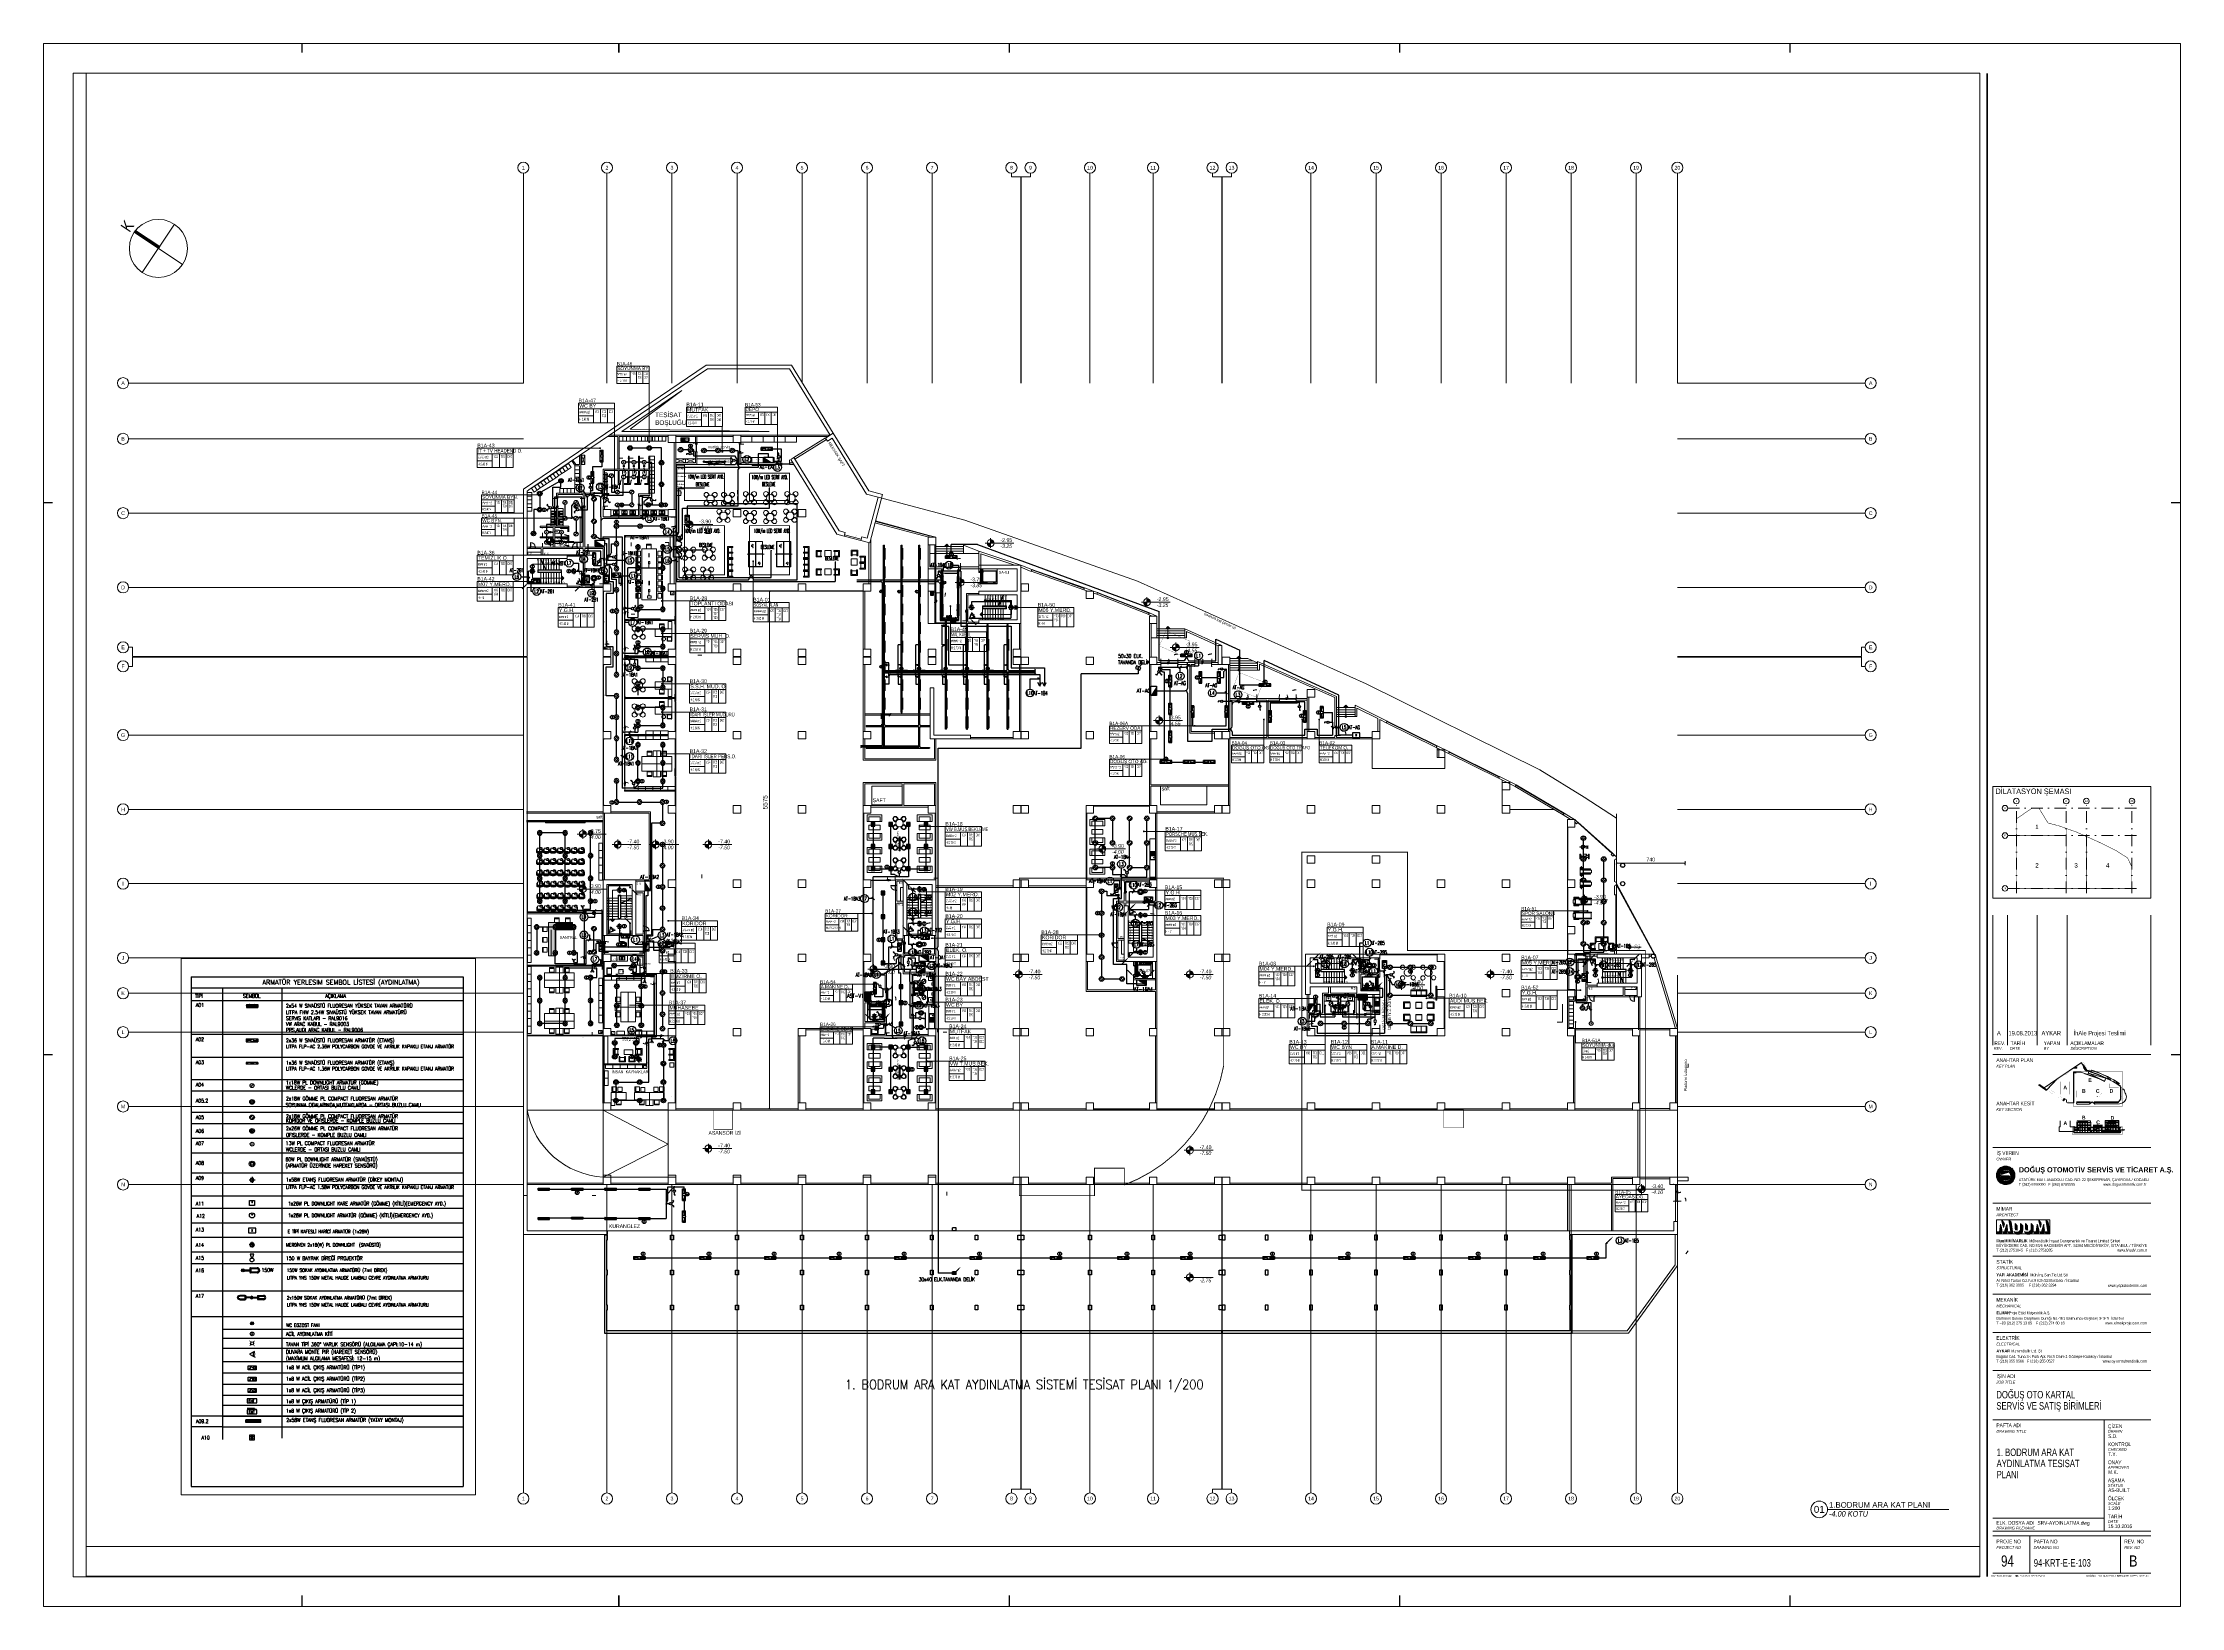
# Paper-space layout '94-KRT-E-E-103' of a CAD drawing. Header units: metres. Extents: x 233 to 1383, y -5 to 836.
# The model-space entities are those that its viewports show. They can reach past a viewport. Long polylines and large blocks are cut down to what shows.
import ezdxf
from ezdxf.enums import TextEntityAlignment as Align
from ezdxf.xclip import XClip

# ---------------------------------------------------------------- set-up
doc = ezdxf.new("R2010")
doc.units = ezdxf.units.M
doc.header["$LTSCALE"] = 100
doc.header["$MEASUREMENT"] = 0
doc.header["$XCLIPFRAME"] = 0
doc.header["$PDMODE"] = 1
for name, pattern in [('ACAD_ISO05W100', [33, 24, -3, 0, -3, 0, -3]), ('DASHDOT', [1, 0.5, -0.25, 0, -0.25]), ('DASHDOT2', [0.5, 0.25, -0.125, 0, -0.125]), ('DOT2', [0.125, 0, -0.125]), ('DOT5', [0.75, 0, -0.75]), ('HIDDEN', [0.375, 0.25, -0.125]), ('HIDDEN2', [4.7625, 3.175, -1.5875])]:
    doc.linetypes.add(name, pattern=pattern)
doc.layers.get('0').update_dxf_attribs({"color": 9, "lineweight": 9})
for name, color, linetype, lineweight in [('0 @ 1', 9, 'Continuous', 9), ('00', 9, 'Continuous', 9), ('01', 9, 'Continuous', 9), ('03', 18, 'Continuous', 9), ('05', 9, 'Continuous', 9), ('05V', 9, 'Continuous', 9), ('06A', 9, 'Continuous', 9), ('06B', 9, 'Continuous', 9), ('06C', 9, 'Continuous', 9), ('06C @ 1', 9, 'Continuous', 9), ('06D', 9, 'Continuous', 9), ('07K', 9, 'Continuous', 9), ('09', 9, 'Continuous', 9), ('10', 9, 'Continuous', 9), ('11', 9, 'Continuous', 9), ('12', 9, 'Continuous', 9), ('14', 9, 'Continuous', 9), ('15', 9, 'Continuous', 9), ('19', 9, 'Continuous', 9), ('20', 9, 'DOT2', 9), ('21', 9, 'Continuous', 9), ('21_mahal200', 9, 'Continuous', 9), ('24', 9, 'DASHDOT2', 9), ('25', 9, 'Continuous', 9), ('32-ekipman', 9, 'Continuous', 9), ('40', 9, 'Continuous', 9), ('40A', 9, 'Continuous', 9), ('40x40 profil', 3, 'Continuous', 9), ('Alçıpan', 2, 'Continuous', 9), ('E-13W PL COMPACT FLUORESAN ARMATÜR', 7, 'Continuous', 30), ('E-150 W PROJEKTÖR', 7, 'Continuous', 30), ('E-1x18W PL DOWNLIGHT ARMATÜR (GÖMME)', 7, 'Continuous', 30), ('E-1x26W PL DOWNLIGHT ARMATÜR (GÖMME) (KİTLİ)', 7, 'Continuous', 30), ('E-1x26W PL DOWNLIGHT KARE ARMATÜR (GÖMME) (KİTLİ)', 7, 'Continuous', 30), ('E-1x36 W SIVAÜSTÜ FLUORESAN ARMATÜR (ETANŞ)', 7, 'Continuous', 30), ('E-1x58W ETANŞ FLUORESAN ARMATÜR (DİKEY MONTAJ)', 7, 'Continuous', 30), ('E-1x8 W ACİL ÇIKIŞ ARMATÜRÜ (TİP1)', 7, 'Continuous', 30), ('E-1x8 W ACİL ÇIKIŞ ARMATÜRÜ (TİP2)', 7, 'Continuous', 30), ('E-1x8 W ACİL ÇIKIŞ ARMATÜRÜ (TİP3)', 7, 'Continuous', 30), ('E-1x8 W ÇIKIŞ ARMATÜRÜ (TİP 1)', 7, 'Continuous', 30), ('E-1x8 W ÇIKIŞ ARMATÜRÜ (TİP 2)', 7, 'Continuous', 30), ('E-2x18(W) PL DOWNLIGHT ARMATÜR (SIVAÜSTÜ)', 7, 'Continuous', 30), ('E-2x18W GÖMME PL COMPACT FLUORESAN ARMATÜR', 7, 'Continuous', 30), ('E-2x18W GÖMME PL COMPACT FLUORESAN KARE ARMATÜR', 7, 'Continuous', 30), ('E-2x26W GÖMME PL COMPACT FLUORESAN ARMATÜR', 7, 'Continuous', 30), ('E-2x36 W SIVAÜSTÜ FLUORESAN ARMATÜR (ETANŞ)', 7, 'Continuous', 30), ('E-2x54 W SIVAÜSTÜ FLUORESAN YÜKSEK TAVAN ARMATÜRÜ', 7, 'Continuous', 30), ('E-2x58W ETANŞ FLUORESAN ARMATÜR (DİKEY MONTAJ)', 7, 'Continuous', 30), ('E-60W PL DOWNLIGHT ARMATÜR (SIVAÜSTÜ)', 7, 'Continuous', 30), ('E-ACİL AYDINLATMA KİTİ', 7, 'Continuous', 30), ('E-ANAHTAR', 7, 'Continuous', 30), ('E-ANAHTAR (ETANŞ)', 7, 'Continuous', 30), ('E-AYDINLATMA VE PRİZ PANOSU', 7, 'Continuous', 30), ('E-AŞAĞI İNEN HAT', 7, 'Continuous', 30), ('E-AŞAĞIDAN GELEN HAT', 7, 'Continuous', 30), ('E-AŞAĞIDAN GELİP YUKARIYA GİDEN HAT', 7, 'Continuous', 30), ('E-DUVARA MONTE PIR (HAREKET SENSÖRÜ)', 7, 'Continuous', 30), ('E-DUVARA MONTE PRİZ KUTUSU', 7, 'Continuous', 30), ('E-E TİPİ HARİCİ ARMATÜR (26W)', 7, 'Continuous', 30), ('E-KABLO', 7, 'Continuous', 30), ('E-KOMÜTATÖR ANAHTAR', 7, 'Continuous', 30), ('E-KOMÜTATÖR ANAHTAR (ETANŞ)', 7, 'Continuous', 30), ('E-KUVVET PANOSU (MCC)', 7, 'Continuous', 30), ('E-LINYE', 7, 'Continuous', 30), ('E-PRİZ', 7, 'Continuous', 30), ('E-SOKAK AYDINLATMA ARMATÜRÜ', 7, 'Continuous', 30), ('E-TAVA', 6, 'Continuous', 30), ('E-TAVA ZAYIF', 7, 'Continuous', 30), ('E-TAVAN TİPİ 360° VARLIK SENSÖRÜ (ALGILAMA ÇAPI 10 14 m)', 7, 'Continuous', 30), ('E-VAEVİYEN ANAHTAR (ETANŞ)', 7, 'Continuous', 30), ('E-WC ASPİRATÖR', 7, 'Continuous', 30), ('E-YAZI', 7, 'Continuous', 30), ('E-YUKARI ÇIKAN HAT', 7, 'Continuous', 30), ('E-YUKARIDAN GELEN HAT', 7, 'Continuous', 30), ('Kapı', 204, 'Continuous', 9), ('KLNTR', 8, 'Continuous', 9), ('PENC4', 8, 'Continuous', 9), ('SERAMİK', 1, 'Continuous', 9), ('TEFRİŞ', 9, 'Continuous', 9), ('YAZI', 7, 'Continuous', 9)]:
    doc.layers.add(name, color=color, linetype=linetype, lineweight=lineweight)
doc.styles.add('ANTET-TEXT', font='ARIALNB.TTF')
doc.styles.add('Arial', font='arial.ttf', dxfattribs={"height": 2.5})
doc.styles.add('E-YAZI', font='txttw.shx')
doc.styles.add('ILGAZ', font='txttw.shx')
doc.styles.add('MuuM_TEXT-BOLD', font='ARIALNB.TTF')
doc.styles.add('MuuM_TEXT-ITALIC', font='ARIALNI.TTF')
doc.styles.add('MuuM_TEXT-STANDART', font='ARIALN.TTF')
doc.dimstyles.new('MuuM_DIM20', dxfattribs={"dimscale": 2, "dimtxt": 2, "dimasz": 1, "dimexe": 1, "dimexo": 1, "dimgap": 1, "dimtad": 1, "dimdec": 1, "dimrnd": 0.5, "dimdsep": 46, "dimtxsty": 'MuuM_TEXT-STANDART', "dimblk": 'ARCHTICK', "dimcen": 0, "dimdle": 0.15, "dimclrd": 256, "dimclre": 256, "dimclrt": 256, "dimadec": 0, "dimazin": 0, "dimtfac": 5, "dimtdec": 1, "dimtix": 1, "dimtmove": 2, "dimatfit": 3, "dimldrblk": 'DOT', "dimfxl": 3, "dimfxlon": 1, "dimtolj": 1, "dimlwd": -1, "dimlwe": -1, "dimarcsym": 0})
doc.dimstyles.new('MuuM_DIM200', dxfattribs={"dimscale": 20, "dimtxt": 2, "dimasz": 1, "dimexe": 1, "dimexo": 1, "dimgap": 1, "dimtad": 1, "dimdec": 1, "dimrnd": 0.5, "dimdsep": 46, "dimtxsty": 'MuuM_TEXT-STANDART', "dimblk": 'ARCHTICK', "dimcen": 0, "dimdle": 0.15, "dimclrd": 256, "dimclre": 256, "dimclrt": 256, "dimadec": 0, "dimazin": 0, "dimtfac": 5, "dimtdec": 1, "dimtix": 1, "dimtmove": 2, "dimatfit": 3, "dimldrblk": 'DOT', "dimfxl": 3, "dimfxlon": 1, "dimtolj": 1, "dimlwd": -1, "dimlwe": -1, "dimarcsym": 0})
pattern_1 = [(225, (-604.72494, -2171.82614), (-0.0883883476, 0.0883883476), []), (135, (-604.72494, -2171.82614), (0.0883883476, 0.0883883476), [])]

# ---------------------------------------------------------------- blocks, each defined once
blk = doc.blocks.new('MuuM_ANTET_CORNER')
blk.add_lwpolyline([(0, 50), (0, 0), (-50, 0)])
blk = doc.blocks.new('MuuM_ANTET_LINE')
at = {"const_width": 7.5}
blk.add_lwpolyline([(-50, 0), (0, 0)], dxfattribs=at)
blk = doc.blocks.new('0_logo-MuuM')
for points in [[(-344, 30), (-351, 55), (-352, 57), (-355, 71), (-356, 60), (-357, 52), (-362, 15), (-384, 15), (-369, 0), (-348, 0)], [(-326, 70), (-330, 82), (-348, 100), (-335, 56), (-333, 50), (-332, 45)], [(-307, 52), (-308, 61), (-309, 71), (-312, 57), (-313, 55), (-325, 15), (-340, 15), (-325, 0), (-311, 0), (-304, 26)], [(-277, 84), (-294, 100), (-281, 15), (-302, 15), (-287, 0), (-265, 0)], [(-235, 59), (-250, 74), (-250, 42), (-249, 36), (-248, 32), (-244, 29), (-234, 28), (-235, 34)], [(-160, 59), (-175, 74), (-175, 42), (-175, 36), (-173, 32), (-170, 29), (-159, 28), (-160, 34)], [(-62, 70), (-65, 82), (-83, 100), (-70, 56), (-69, 50), (-68, 45)], [(-39, 26), (-43, 52), (-44, 61), (-45, 71), (-48, 57), (-48, 55), (-60, 15), (-75, 15), (-60, 0), (-46, 0)], [(-13, 84), (-29, 100), (-16, 15), (-38, 15), (-22, 0), (0, 0)]]:
    blk.add_hatch(color=256).paths.add_polyline_path(points)
h = blk.add_hatch(color=256)
edge = h.paths.add_edge_path()
edge.add_line((-197, 16), (-196, 18))
edge.add_line((-196, 18), (-195, 26))
edge.add_line((-195, 26), (-194, 35))
edge.add_line((-194, 35), (-194, 59))
edge.add_line((-194, 59), (-210, 74))
edge.add_line((-210, 74), (-210, 44))
edge.add_line((-210, 44), (-210, 35))
edge.add_line((-210, 35), (-211, 29))
edge.add_line((-211, 29), (-213, 25))
edge.add_line((-213, 25), (-217, 21))
edge.add_line((-217, 21), (-221, 17))
edge.add_line((-221, 17), (-226, 15))
edge.add_line((-226, 15), (-233, 13))
edge.add_line((-233, 13), (-240, 13))
edge.add_line((-240, 13), (-247, 13))
edge.add_line((-247, 13), (-253, 15))
edge.add_line((-253, 15), (-258, 17))
edge.add_arc((-227, 31), 33.9, 205.3938, 332.8608)
h = blk.add_hatch(color=256)
edge = h.paths.add_edge_path()
edge.add_line((-123, 14), (-124, 15))
edge.add_line((-124, 15), (-123, 15))
edge.add_arc((-153, 31), 33.9, 331.3342, 332.8608)
edge.add_line((-123, 16), (-121, 18))
edge.add_line((-121, 18), (-120, 26))
edge.add_line((-120, 26), (-120, 35))
edge.add_line((-120, 35), (-120, 59))
edge.add_line((-120, 59), (-135, 74))
edge.add_line((-135, 74), (-135, 44))
edge.add_line((-135, 44), (-135, 35))
edge.add_line((-135, 35), (-136, 29))
edge.add_line((-136, 29), (-138, 25))
edge.add_line((-138, 25), (-142, 21))
edge.add_line((-142, 21), (-146, 17))
edge.add_line((-146, 17), (-152, 15))
edge.add_line((-152, 15), (-158, 13))
edge.add_line((-158, 13), (-165, 13))
edge.add_line((-165, 13), (-172, 13))
edge.add_line((-172, 13), (-179, 15))
edge.add_line((-179, 15), (-183, 17))
edge.add_arc((-153, 31), 33.9, 205.3938, 329.7663)
h = blk.add_hatch(color=256)
edge = h.paths.add_edge_path()
edge.add_line((-80, 30), (-87, 55))
edge.add_line((-87, 55), (-88, 57))
edge.add_line((-88, 57), (-91, 71))
edge.add_line((-91, 71), (-92, 60))
edge.add_line((-92, 60), (-93, 52))
edge.add_line((-93, 52), (-98, 15))
edge.add_line((-98, 15), (-118, 15))
edge.add_arc((-148, 31), 33.9, 329.7663, 331.3342, ccw=False)
edge.add_line((-118, 14), (-104, 0))
edge.add_line((-104, 0), (-83, 0))
edge.add_line((-83, 0), (-80, 30))
for points in [[(-344, 30), (-351, 55), (-352, 57), (-355, 71), (-356, 60), (-357, 52), (-362, 15), (-384, 15), (-369, 0), (-348, 0)], [(-326, 70), (-330, 82), (-348, 100), (-335, 56), (-333, 50), (-332, 45)], [(-307, 52), (-308, 61), (-309, 71), (-312, 57), (-313, 55), (-325, 15), (-340, 15), (-325, 0), (-311, 0), (-304, 26)], [(-277, 84), (-294, 100), (-281, 15), (-302, 15), (-287, 0), (-265, 0)], [(-235, 59), (-250, 74), (-250, 42), (-249, 36), (-248, 32), (-244, 29), (-234, 28), (-235, 34)], [(-160, 59), (-175, 74), (-175, 42), (-175, 36), (-173, 32), (-170, 29), (-159, 28), (-160, 34)], [(-62, 70), (-65, 82), (-83, 100), (-70, 56), (-69, 50), (-68, 45)], [(-39, 26), (-43, 52), (-44, 61), (-45, 71), (-48, 57), (-48, 55), (-60, 15), (-75, 15), (-60, 0), (-46, 0)], [(-13, 84), (-29, 100), (-16, 15), (-38, 15), (-22, 0), (0, 0)]]:
    blk.add_lwpolyline(points, close=True)
for points in [[(-197, 16), (-196, 18), (-195, 26), (-194, 35), (-194, 59), (-210, 74), (-210, 44), (-210, 35), (-211, 29), (-213, 25), (-217, 21), (-221, 17), (-226, 15), (-233, 13), (-240, 13), (-247, 13), (-253, 15), (-258, 17, 0.62164)], [(-123, 14), (-124, 15), (-123, 15, 0.006661), (-123, 16), (-121, 18), (-120, 26), (-120, 35), (-120, 59), (-135, 74), (-135, 44), (-135, 35), (-136, 29), (-138, 25), (-142, 21), (-146, 17), (-152, 15), (-158, 13), (-165, 13), (-172, 13), (-179, 15), (-183, 17, 0.603075)], [(-80, 30), (-87, 55), (-88, 57), (-91, 71), (-92, 60), (-93, 52), (-98, 15), (-118, 15, -0.006841), (-118, 14), (-104, 0), (-83, 0)]]:
    blk.add_lwpolyline(points, format="xyb", close=True)
at = {"layer": '40'}
blk.add_lwpolyline([(0, 0), (-384, 0), (-384, 100), (0, 100)], close=True, dxfattribs=at)
blk = doc.blocks.new('0_aks')
at = {"linetype": 'Continuous'}
blk.add_circle((0, 0), 3, dxfattribs=at)
at = {"style": 'Arial'}
blk.add_attdef('AKS', text='', height=2, dxfattribs=at).set_placement((0, 0), align=Align.MIDDLE_CENTER)
blk = doc.blocks.new('p-dilatasyon şeması')
at = {"layer": '03'}
blk.add_lwpolyline([(-40, 477.9), (640, 477.9), (640, -2.1), (-40, -2.1)], close=True, dxfattribs=at)
at = {"layer": '06A', "const_width": 2}
for points in [[(276.3, 267.4), (62.1, 267.4), (62.1, 339.5), (129.4, 385.2), (158.9, 385.2), (198.1, 321.5), (246.8, 308.6), (276.3, 298.2)], [(362.9, 40), (276.5, 40), (276.5, 298.1), (319.8, 282.8), (362.9, 263.5)], [(276.3, 40), (62.1, 40), (62.1, 267.2), (276.3, 267.2)], [(362.9, 40), (363.1, 263.4), (415.6, 239.9), (491, 202.6), (509.1, 191.3), (540.2, 171), (559.1, 132.7), (559.1, 40)]]:
    blk.add_lwpolyline(points, close=True, dxfattribs=at)
at = {"layer": '24', "ltscale": 2}
for points in [[(24.9, 385.2), (579.1, 385.2)], [(62.1, 20), (62.1, 404)], [(276.5, 20), (276.5, 404)], [(363.3, 20), (363.3, 404)], [(559.1, 20), (559.1, 404)], [(559.3, 20), (559.3, 404)], [(24.9, 267.4), (579.1, 267.4)], [(24.9, 40), (579.1, 40)]]:
    blk.add_lwpolyline(points, dxfattribs=at)
at = {"layer": '24', "xscale": 4, "yscale": 4, "zscale": 4}
for p, values in [((12.9, 385.2), {'AKS': 'A'}), ((62.1, 416), {'AKS': '1'}), ((276.5, 416), {'AKS': '8'}), ((363.3, 416), {'AKS': '12'}), ((559.1, 416), {'AKS': '20'}), ((12.9, 267.4), {'AKS': 'E'}), ((12.9, 40), {'AKS': 'N'})]:
    blk.add_blockref('0_aks', p, dxfattribs=at).add_auto_attribs(values)
at = {"layer": '03', "attachment_point": 1, "style": 'MuuM_TEXT-STANDART'}
for s, width, insert, char_height in [('DİLATASYON ŞEMASI', 13138.198, (-28, 469.9), 24), ('1', 32.746, (143.3, 314.4), 19.2), ('2', 32.746, (143.3, 148.7), 19.2), ('3', 32.746, (311.6, 148.7), 19.2), ('4', 32.746, (447.6, 148.7), 19.2)]:
    blk.add_mtext_dynamic_manual_height_columns(s, width=width, gutter_width=200, heights=[0], dxfattribs=dict(at, insert=insert, char_height=char_height))
blk = doc.blocks.new('p-anahtar-plan_')
at = {"layer": '06D'}
h = blk.add_hatch(dxfattribs=at)
h.set_pattern_fill('GRASS', color=256, scale=50, style=0)
h.set_pattern_definition([(90, (-339322.194, 42421.93), (-35.355339, 35.355339), [9.375, -61.335678]), (45, (-339322.194, 42421.93), (-35.355339, 35.355339), [9.375, -40.625]), (135, (-339322.194, 42421.93), (-35.355339, -35.355339), [9.375, -40.625])])
h.paths.add_polyline_path([(3099, 7850), (3989, 7850), (4051, 7892), (3770, 8306)])
h = blk.add_hatch(color=256, dxfattribs=at)
h.dxf.hatch_style = 1
h.paths.add_polyline_path([(3757, 6626), (3757, 6674), (3781, 6650)])
h = blk.add_hatch(dxfattribs=at)
h.set_pattern_fill('_USER', color=256, scale=20, angle=30, pattern_type=0)
h.set_pattern_definition([(30, (-108715.084, 120), (-10, 17.320508), [])])
h.paths.add_polyline_path([(7823, 6849), (7860, 6990), (6714, 7295), (5826, 8735), (5650, 8735), (6614, 7171)])
h = blk.add_hatch(color=256, dxfattribs=at)
h.dxf.hatch_style = 1
h.paths.add_polyline_path([(5895, 8044), (5936, 8069), (5903, 8077)])
h = blk.add_hatch(dxfattribs=at)
h.set_pattern_fill('_USER', color=256, scale=20, angle=60, pattern_type=0)
h.set_pattern_definition([(60, (-108715.084, 120), (-17.320508, 10), [])])
h.paths.add_polyline_path([(12998, 4665), (13060, 4790), (12236, 5198), (12173, 5073)])
at = {"color": 240, "const_width": 100}
blk.add_lwpolyline([(3041, 6977), (16294, 6977), (16294, -2348), (3041, -2348)], close=True, dxfattribs=at)
at = {"layer": '01', "const_width": 20}
for points in [[(7665, 3420), (5125, 3420), (5125, 5820), (4045, 5820), (4045, 1760), (3945, 1760), (3945, 0), (7765, 0), (7765, 1760), (7665, 1760)], [(11585, 3700), (11585, 60), (15285, 60), (15285, 2640), (12725, 2640), (12725, 3700)]]:
    blk.add_lwpolyline(points, close=True, dxfattribs=at)
for points in [[(-455, 2510), (-455, 993, 0.4142136), (-280, 818), (1980, 818, 0.4142136), (2155, 993), (2155, 4028, 0.4142136), (1855, 4328), (-155, 4328, 0.4142136), (-455, 4028)], [(8545, 3420), (8545, 0), (9355, 0), (9355, 295), (9675, 295), (9675, 115, 0.2627786), (10745, 1399), (10745, 3420)]]:
    blk.add_lwpolyline(points, format="xyb", close=True, dxfattribs=at)
at = {"layer": '06D'}
for points in [[(6218, 6383), (8560, 5556), (10025, 5000), (11432, 4338), (11801, 5180), (10827, 5617), (9632, 6154), (7810, 6797), (7203, 6958), (6578, 7124), (5276, 9237), (5237, 9301), (3245, 7949), (3245, 7949), (3245, 7949), (3245, 7949), (3245, 7949), (-1307, 4858), (-3955, 2064, -0.4142136), (-4371, 1980), (-4401, 1999), (-5275, 2625), (-6249, 3345), (-4073, 2005), (-3985, 2092), (-1336, 4886), (5250, 9356), (5307, 9264), (6604, 7158), (7213, 6997), (7821, 6835), (9647, 6191), (10844, 5654), (12041, 5116), (12983, 4650), (13926, 4184), (14379, 3902), (14677, 3708), (15686, 3051), (15830, 2769), (15830, -479), (15087, -1500), (15087, -1500), (8665, -1500), (8665, -1200), (8705, -1200), (8705, -1460), (15067, -1460), (15067, -1460), (15790, -466), (15790, 2760), (15655, 3023), (14655, 3674), (14358, 3868), (13906, 4149), (12966, 4614), (12024, 5080), (11838, 5164), (11452, 4284), (10009, 4963), (8546, 5519), (6200, 6347), (6218, 6383)], [(3245, 6750), (5009, 6750, -0.0850742), (5342, 6693), (6218, 6383)], [(-6225, 3377), (-5251, 2657), (-4378, 2032), (-4349, 2013, 0.2460123), (-4109, 1988, 0.2460123)], [(16323, 2162, -0.3246729), (16736, 2012, 0.0443791), (17207, 817, -0.1355158), (17349, 155, -0.3824074), (15520, -1802), (8968, -1862, -0.4169076), (8665, -1562), (8665, -1500)], [(487, -988), (448, -588), (831, -425), (1126, -616), (1262, -845), (1294, -1265, 0.2915576), (1521, -1500), (1521, -1500), (3205, -1500)], [(3945, -1500), (3945, -1606, 0.4126682), (4243, -1906), (7348, -1877)], [(7348, -1877), (7348, -1877, 0.4115246), (7645, -1577), (7645, -1500)]]:
    blk.add_lwpolyline(points, format="xyb", dxfattribs=at)
at = {"layer": '06D', "ltscale": 2, "const_width": 10}
blk.add_lwpolyline([(5215, 9335), (5306, 9264), (5447, 9241), (5889, 9271), (6925, 7590), (7969, 7313), (9832, 6655), (12254, 5569), (14170, 4621), (14648, 4324), (15755, 3603), (15759, 3305), (17096, 596), (15581, -1500), (2401, -1500), (2278, -1451), (2051, -1364), (412, -710), (-403, -375), (-1082, 17), (-1082, 17), (-4229, 2150), (-4726, 2585)], close=True, dxfattribs=at)
at = {"layer": '06D', "linetype": 'ACAD_ISO05W100', "ltscale": 0.05, "const_width": 10}
blk.add_lwpolyline([(5504, 8944), (6604, 7158), (7821, 6835), (9647, 6191), (12041, 5116), (13926, 4184), (14379, 3902), (15259, 3329), (15261, 3185), (16514, 645), (16048, 0), (0, 0), (0, 0), (0, 0), (0, 0), (-182, 75), (-817, 441), (-4085, 2657), (5219, 8975), (5432, 8940), (5504, 8944)], dxfattribs=at)
at = {"layer": '06D'}
for points in [[(-3955, 2064), (-1307, 4858), (1641, 6859)], [(3245, -1500), (3245, 6750), (3245, 6750), (3245, 6750), (3245, 6750), (3245, 6750), (3205, 6750), (3205, -1500), (3245, -1500), (3245, -1500)], [(3245, 6710), (3245, 6750), (3855, 6750), (3855, 6710), (3743, 6710), (3743, 6710), (3245, 6710), (3245, 6710), (3245, 6710), (3245, 6710), (3245, 6710), (3245, 6710), (3245, 6710), (3245, 6710), (3245, 6710)], [(3245, 6550), (3245, 6590), (3855, 6590), (3855, 6550), (3743, 6550), (3743, 6550), (3245, 6550), (3245, 6550), (3245, 6550), (3245, 6550), (3245, 6550), (3245, 6550), (3245, 6550), (3245, 6550), (3245, 6550)], [(3757, 6650), (3393, 6650), (3333, 6650), (3333, 6710)], [(3393, 6590), (3393, 6710)], [(3421, 6590), (3421, 6710)], [(3449, 6590), (3449, 6710)], [(3477, 6590), (3477, 6710)], [(3505, 6590), (3505, 6710)], [(3533, 6590), (3533, 6710)], [(3561, 6590), (3561, 6710)], [(3589, 6590), (3589, 6710)], [(3617, 6590), (3617, 6710)], [(3645, 6590), (3645, 6710)], [(3673, 6590), (3673, 6710)], [(3701, 6590), (3701, 6710)], [(3729, 6590), (3729, 6710)], [(3757, 6590), (3757, 6710)], [(6388, 7433), (6226, 7334), (5796, 8032), (5830, 8053), (6239, 7389), (6367, 7467)], [(5852, 8017), (5980, 8096)], [(5867, 7993), (5994, 8072)], [(5881, 7969), (6009, 8048)], [(5896, 7945), (6024, 8024)], [(5911, 7922), (6038, 8000)], [(6303, 7428), (5916, 8056)], [(5925, 7898), (6053, 7976)], [(5940, 7874), (6068, 7953)], [(5955, 7850), (6082, 7929)], [(5969, 7826), (6097, 7905)], [(5984, 7802), (6112, 7881)], [(5999, 7779), (6126, 7857)], [(6077, 7651), (6205, 7730)], [(6092, 7627), (6220, 7706)], [(6107, 7603), (6234, 7682)], [(6121, 7579), (6249, 7658)], [(6136, 7556), (6264, 7634)], [(6151, 7532), (6279, 7610)], [(6166, 7508), (6293, 7587)], [(6180, 7484), (6308, 7563)], [(6195, 7460), (6323, 7539)], [(6210, 7436), (6337, 7515)], [(6224, 7413), (6352, 7491)], [(8560, 5556), (7010, 6104), (7303, 6932)], [(7303, 6932), (7010, 6104)], [(11780, 5131), (7156, 6518), (11436, 4347)], [(7795, 6841), (7795, 6841)], [(-6040, 3439), (-4039, 1980)], [(-4799, 2535), (-1336, 4886)], [(11432, 4338), (10025, 5000), (8560, 5556)], [(11496, 4160), (11496, 4162)], [(13913, 4194), (14160, 4580)], [(14160, 4580), (15299, 3577), (13913, 4194)], [(15423, 3770), (15175, 3384)], [(7605, -1200), (3945, -1200), (3945, -1240), (7605, -1240)], [(3945, -1460), (3945, -1500), (7645, -1500), (7645, -1200), (7605, -1200), (7605, -1460), (3945, -1460)], [(7476, -1876), (7476, -1876), (8155, -1250), (8838, -1864), (8838, -1864)], [(7605, -1500), (7605, -1500)], [(8705, -1240), (15227, -1240), (15256, -1200), (15256, -1200), (15256, -1200), (8705, -1200)], [(15087, -1500), (15830, -479), (15830, -479)], [(15087, -1500), (15830, -479)]]:
    blk.add_lwpolyline(points, dxfattribs=at)
for points in [[(3099, 7850), (3989, 7850), (4051, 7892), (3770, 8306)], [(3757, 6626), (3757, 6674), (3781, 6650)], [(7833, 6831), (7878, 7001), (6723, 7308), (5835, 8750), (5623, 8750), (6604, 7158)], [(7823, 6849), (7860, 6990), (6714, 7295), (5826, 8735), (5650, 8735), (6614, 7171)], [(5895, 8044), (5936, 8069), (5903, 8077)], [(7878, 7001), (7952, 7277), (8547, 7067), (9292, 6804), (9818, 6618), (10714, 6216), (12237, 5533), (13194, 5059), (14150, 4586), (15510, 3715), (15531, 3748), (14170, 4621), (13212, 5095), (12254, 5569), (10730, 6253), (9832, 6655), (9305, 6842), (8560, 7105), (7924, 7329), (7840, 7011)], [(13005, 4645), (13080, 4796), (12229, 5219), (12153, 5066)], [(12998, 4665), (13060, 4790), (12236, 5198), (12173, 5073)], [(277, -853), (635, -298), (831, -425), (487, -988)]]:
    blk.add_lwpolyline(points, close=True, dxfattribs=at)
at = {"layer": '21', "style": 'MuuM_TEXT-BOLD'}
for s, p in [('A', (408, 2170)), ('B', (5419, 1199)), ('E', (7135, 4112)), ('C', (9154, 1199)), ('D', (12859, 1199))]:
    blk.add_text(s, height=1000, dxfattribs=at).set_placement(p)
blk = doc.blocks.new('p-vw-doğrama')
blk.add_lwpolyline([(2.5, -30), (2.5, 0), (-2.5, 0), (-2.5, -30)], close=True)
blk = doc.blocks.new('*U182')
for points in [[(5, 210), (5, 205), (-10, 205), (-10, 210)], [(-5, 205), (-5, 1), (-10, 1), (-10, 205)], [(5, 0), (-10, 0), (-10, 205), (5, 205)]]:
    blk.add_lwpolyline(points, close=True)
blk = doc.blocks.new('prf-10x10')
blk.add_lwpolyline([(-5, -5), (5, -5), (5, 5), (-5, 5)], close=True)
at = {"color": 255}
blk.add_solid([(-5, -5), (5, -5), (-5, 5), (5, 5)], dxfattribs=at)
at = {"layer": '10'}
blk.add_point((0, 0), dxfattribs=at)
blk = doc.blocks.new('p-doğrama')
blk.add_lwpolyline([(-3, 20), (-3, 0), (3, 0), (3, 20)], close=True)
blk = doc.blocks.new('ERG')
at = {"lineweight": 5, "ltscale": 0.5}
for p, q in [((27714, -7982), (27714, -7982)), ((27715, -7982), (27715, -7982)), ((27715, -7982), (27715, -7982)), ((27715, -7982), (27715, -7983)), ((27715, -7982), (27715, -7982)), ((27715, -7982), (27715, -7982)), ((27715, -7982), (27715, -7982)), ((27715, -7982), (27715, -7983)), ((27715, -7982), (27715, -7982)), ((27715, -7982), (27715, -7982)), ((27715, -7982), (27715, -7982)), ((27715, -7983), (27715, -7983)), ((27715, -7983), (27715, -7983)), ((27715, -7983), (27715, -7983)), ((27715, -7983), (27715, -7983)), ((27715, -7983), (27715, -7983)), ((27715, -7983), (27715, -7983)), ((27715, -7983), (27715, -7983)), ((27715, -7983), (27715, -7983)), ((27715, -7983), (27715, -7983)), ((27715, -7983), (27715, -7983)), ((27715, -7983), (27715, -7983)), ((27715, -7983), (27715, -7983)), ((27715, -7983), (27715, -7983)), ((27715, -7983), (27715, -7984)), ((27715, -7983), (27715, -7983)), ((27715, -7983), (27715, -7983)), ((27715, -7983), (27715, -7983)), ((27715, -7983), (27715, -7984)), ((27715, -7983), (27715, -7983)), ((27715, -7983), (27715, -7983)), ((27715, -7983), (27715, -7983)), ((27715, -7983), (27715, -7983)), ((27715, -7983), (27715, -7983)), ((27715, -7983), (27715, -7983)), ((27715, -7983), (27715, -7983)), ((27715, -7983), (27715, -7983)), ((27715, -7983), (27715, -7983)), ((27715, -7984), (27715, -7983)), ((27715, -7983), (27715, -7983)), ((27715, -7983), (27715, -7983)), ((27715, -7983), (27715, -7983)), ((27715, -7984), (27715, -7984)), ((27715, -7984), (27715, -7984)), ((27715, -7984), (27715, -7984)), ((27715, -7984), (27715, -7984)), ((27715, -7984), (27715, -7984)), ((27715, -7984), (27715, -7984)), ((27715, -7984), (27715, -7984)), ((27715, -7984), (27715, -7984)), ((27715, -7984), (27715, -7984)), ((27715, -7984), (27715, -7984)), ((27715, -7984), (27715, -7984)), ((27715, -7984), (27715, -7984)), ((27715, -7984), (27715, -7984)), ((27715, -7984), (27715, -7984)), ((27715, -7984), (27715, -7984)), ((27715, -7984), (27715, -7984)), ((27715, -7984), (27715, -7984)), ((27715, -7984), (27715, -7984)), ((27715, -7984), (27715, -7984)), ((27715, -7984), (27715, -7984)), ((27715, -7984), (27715, -7984)), ((27715, -7984), (27715, -7984)), ((27715, -7984), (27715, -7984)), ((27715, -7984), (27715, -7984)), ((27715, -7984), (27715, -7984)), ((27715, -7984), (27715, -7984)), ((27715, -7984), (27715, -7984)), ((27715, -7984), (27715, -7984)), ((27715, -7984), (27715, -7984)), ((27715, -7984), (27715, -7985)), ((27715, -7984), (27715, -7984)), ((27715, -7985), (27715, -7984)), ((27715, -7985), (27715, -7984)), ((27715, -7984), (27715, -7985)), ((27715, -7984), (27715, -7984)), ((27715, -7984), (27715, -7985)), ((27715, -7985), (27715, -7986)), ((27715, -7985), (27715, -7986)), ((27715, -7985), (27715, -7985)), ((27715, -7985), (27715, -7985)), ((27715, -7985), (27715, -7985)), ((27715, -7985), (27715, -7985)), ((27715, -7985), (27715, -7985)), ((27715, -7985), (27715, -7985)), ((27715, -7985), (27715, -7985)), ((27715, -7985), (27715, -7985)), ((27715, -7985), (27715, -7985)), ((27715, -7985), (27715, -7985)), ((27715, -7985), (27715, -7985)), ((27715, -7985), (27715, -7985)), ((27715, -7985), (27715, -7985)), ((27715, -7985), (27715, -7985)), ((27715, -7985), (27715, -7985)), ((27715, -7985), (27715, -7985)), ((27715, -7985), (27715, -7985)), ((27715, -7985), (27715, -7985)), ((27715, -7985), (27715, -7985)), ((27715, -7985), (27715, -7985)), ((27715, -7985), (27715, -7985)), ((27715, -7985), (27715, -7985)), ((27715, -7985), (27715, -7985)), ((27715, -7985), (27715, -7985)), ((27715, -7985), (27715, -7985)), ((27715, -7985), (27715, -7985)), ((27715, -7985), (27715, -7985)), ((27715, -7985), (27715, -7985)), ((27715, -7985), (27715, -7985)), ((27715, -7985), (27715, -7985)), ((27715, -7985), (27715, -7985)), ((27715, -7985), (27715, -7985)), ((27715, -7986), (27715, -7986)), ((27715, -7986), (27715, -7986)), ((27715, -7987), (27715, -7986)), ((27715, -7986), (27715, -7986)), ((27715, -7986), (27715, -7986)), ((27715, -7986), (27715, -7986)), ((27715, -7986), (27715, -7986)), ((27715, -7986), (27715, -7986)), ((27715, -7986), (27715, -7986)), ((27715, -7987), (27715, -7986)), ((27715, -7986), (27715, -7986)), ((27715, -7986), (27715, -7986)), ((27715, -7986), (27715, -7986)), ((27715, -7986), (27715, -7986)), ((27715, -7986), (27715, -7986)), ((27715, -7986), (27715, -7986)), ((27715, -7986), (27715, -7986)), ((27715, -7986), (27715, -7986)), ((27715, -7986), (27715, -7986)), ((27715, -7986), (27715, -7986)), ((27715, -7986), (27715, -7986)), ((27715, -7986), (27715, -7986)), ((27715, -7986), (27715, -7986)), ((27715, -7986), (27715, -7986)), ((27715, -7986), (27715, -7986)), ((27715, -7986), (27715, -7986)), ((27715, -7986), (27715, -7986)), ((27715, -7986), (27715, -7986)), ((27715, -7986), (27715, -7986)), ((27715, -7986), (27715, -7986)), ((27715, -7986), (27715, -7986)), ((27715, -7986), (27715, -7986)), ((27715, -7986), (27715, -7986))]:
    blk.add_line(p, q, dxfattribs=at)
blk.add_line((27715, -7982), (27714, -7982))
blk.add_lwpolyline([(27715, -7982), (27715, -7982), (27715, -7982), (27715, -7982)], dxfattribs=at)
for centre, radius, start, end in [((27715, -7983), 0.789, 97.50951, 125.24269), ((27715, -7983), 0.789, 54.75731, 82.49049), ((27715, -7986), 0.02, 180, 199.11162), ((27715, -7986), 0.02, 335.32512, 0)]:
    blk.add_arc(centre, radius, start, end, dxfattribs=at)
blk = doc.blocks.new('48hb-16')
blk.add_line((-5, 0), (5, 0))
blk.add_lwpolyline([(-1, -7), (-2, -7), (-1, -7), (-1, -5), (-2, -5), (-1, -5), (-1, -4, 0.17632698), (-2, -3), (-5, 0), (-5, 0), (5, 0), (5, 0), (2, -3, 0.17632698), (1, -4), (1, -6), (2, -6), (1, -6), (1, -8), (2, -8), (1, -8), (1, -10), (2, -10), (1, -10), (1, -12), (2, -12), (1, -12), (1, -14), (1, -14), (1, -15), (0, -16), (-1, -15), (-1, -15), (-1, -15), (-1, -13), (-2, -13), (-1, -13), (-1, -11), (-2, -11), (-1, -11), (-1, -9), (-2, -9), (-1, -9)], format="xyb", close=True)
blk = doc.blocks.new('K-BASKI ÇITASI')
blk.add_lwpolyline([(0, 2), (0, -2), (0, -2), (0, 2)], close=True)
at = {"layer": '10', "color": 252, "extrusion": (0, 0, -1)}
ref = blk.add_blockref('48hb-16', (-1, 0), dxfattribs=dict(at, xscale=-0.15, yscale=0.3, zscale=2, rotation=90))
XClip(ref).set_block_clipping_path([(-16.6666666667, -4.0868232425), (16.6666666666, -2.4201565759)])
blk = doc.blocks.new('p-giy_profil')
blk.add_lwpolyline([(-3, 25), (-3, 0), (3, 0), (3, 25)], close=True)
blk = doc.blocks.new('k-anahtar-plan_')
at = {"layer": '06D'}
h = blk.add_hatch(dxfattribs=at)
h.set_pattern_fill('ANSI33', color=256, scale=50)
h.set_pattern_definition([(45, (-389655.117, 9960.489), (-8.83883476, 8.83883476), []), (45, (-389646.278, 9960.489), (-8.83883476, 8.83883476), [6.25, -3.125])])
h.paths.add_polyline_path([(850, 600), (40, 600), (40, 625), (875, 625), (875, 600), (875, 565), (850, 565)])
h = blk.add_hatch(dxfattribs=at)
h.set_pattern_fill('ANSI33', color=256, scale=50)
h.set_pattern_definition([(45, (758.997, 1430), (-8.8388, 8.8388), []), (45, (767.836, 1430), (-8.8388, 8.8388), [6.25, -3.125])])
h.paths.add_polyline_path([(750, 1430), (750, 1480), (780, 1480), (780, 1430)])
h = blk.add_hatch(dxfattribs=at)
h.set_pattern_fill('ANSI33', color=256, scale=50)
h.set_pattern_definition([(45, (-240057.11, 29250.938), (-8.83883476, 8.83883476), []), (45, (-240048.271, 29250.938), (-8.83883476, 8.83883476), [6.25, -3.125])])
h.paths.add_polyline_path([(2960, 1190), (2975, 1190), (2975, 1160), (2960, 1160)])
h = blk.add_hatch(dxfattribs=at)
h.set_pattern_fill('ANSI33', color=256, scale=50)
h.set_pattern_definition([(45, (-240057.11, 29040.938), (-8.83883476, 8.83883476), []), (45, (-240048.271, 29040.938), (-8.83883476, 8.83883476), [6.25, -3.125])])
h.paths.add_polyline_path([(2960, 980), (2975, 980), (2975, 950), (2960, 950)])
h = blk.add_hatch(dxfattribs=at)
h.set_pattern_fill('ANSI37', color=256, scale=50)
h.set_pattern_definition([(45, (-258577.1097, 29250.938), (-4.41941738, 4.41941738), []), (135, (-258577.1097, 29250.938), (-4.41941738, -4.41941738), [])])
h.paths.add_polyline_path([(3660, 1340), (3660, 1420), (3675, 1420), (3675, 1340)])
h = blk.add_hatch(dxfattribs=at)
h.set_pattern_fill('ANSI33', color=256, scale=50)
h.set_pattern_definition([(45, (778.997, 1430), (-8.838835, 8.838835), []), (45, (787.836, 1430), (-8.838835, 8.838835), [6.25, -3.125])])
h.paths.add_polyline_path([(4550, 1430), (4550, 1480), (4520, 1480), (4520, 1430)])
h = blk.add_hatch(dxfattribs=at)
h.set_pattern_fill('ANSI33', color=256, scale=50)
h.set_pattern_definition([(45, (-238292.11, 28430.938), (-8.83883476, 8.83883476), []), (45, (-238283.271, 28430.938), (-8.83883476, 8.83883476), [6.25, -3.125])])
h.paths.add_polyline_path([(4725, 370), (4740, 370), (4740, 340), (4725, 340)])
h = blk.add_hatch(dxfattribs=at)
h.set_pattern_fill('ANSI31', color=256, scale=0.05, angle=90, style=0)
h.set_pattern_definition([(135, (6343.25485, 1971.90184), (-0.1122532, -0.1122532), [])])
edge = h.paths.add_edge_path()
edge.add_arc((6430, 2174), 0.625, 202.661197, 242.799998, ccw=False)
edge.add_arc((6430, 2173), 0.162, 27.039991, 89.897306)
edge.add_line((6430, 2173), (6430, 2173))
edge.add_line((6430, 2173), (6430, 2173))
edge.add_line((6430, 2173), (6430, 2173))
edge.add_line((6430, 2173), (6430, 2173))
edge.add_line((6430, 2173), (6430, 2173))
edge.add_line((6430, 2173), (6430, 2173))
edge.add_line((6430, 2173), (6430, 2173))
edge.add_line((6430, 2173), (6430, 2173))
edge.add_line((6430, 2173), (6430, 2173))
edge.add_line((6430, 2173), (6430, 2173))
edge.add_line((6430, 2173), (6430, 2173))
edge.add_line((6430, 2173), (6430, 2173))
edge.add_line((6430, 2173), (6430, 2173))
edge.add_line((6430, 2173), (6430, 2173))
edge.add_line((6430, 2173), (6430, 2173))
edge.add_line((6430, 2173), (6430, 2173))
edge.add_line((6430, 2173), (6430, 2173))
edge.add_line((6430, 2173), (6430, 2173))
edge.add_line((6430, 2173), (6430, 2173))
edge.add_line((6430, 2173), (6430, 2173))
edge.add_line((6430, 2173), (6430, 2173))
edge.add_line((6430, 2173), (6430, 2173))
edge.add_line((6430, 2173), (6430, 2173))
edge.add_line((6430, 2173), (6430, 2173))
edge.add_line((6429, 2173), (6430, 2173))
edge.add_line((6429, 2173), (6429, 2173))
edge.add_line((6429, 2173), (6430, 2173))
edge.add_line((6429, 2173), (6429, 2173))
edge.add_line((6429, 2173), (6429, 2173))
edge.add_line((6429, 2173), (6429, 2173))
edge.add_line((6429, 2173), (6429, 2173))
edge.add_line((6429, 2173), (6429, 2173))
edge.add_line((6429, 2173), (6429, 2173))
edge.add_line((6429, 2173), (6429, 2173))
edge.add_line((6429, 2173), (6429, 2173))
edge.add_line((6429, 2173), (6429, 2173))
edge.add_line((6429, 2173), (6429, 2173))
edge.add_line((6429, 2173), (6429, 2173))
edge.add_line((6429, 2173), (6429, 2173))
edge.add_line((6429, 2173), (6429, 2173))
edge.add_line((6429, 2173), (6429, 2173))
edge.add_line((6429, 2173), (6429, 2173))
edge.add_line((6429, 2173), (6429, 2173))
edge.add_line((6429, 2173), (6429, 2173))
edge.add_line((6429, 2173), (6429, 2173))
edge.add_line((6429, 2173), (6429, 2173))
edge.add_line((6429, 2173), (6429, 2173))
edge.add_line((6429, 2173), (6429, 2173))
edge.add_line((6429, 2173), (6429, 2173))
edge.add_line((6429, 2173), (6429, 2173))
edge.add_line((6429, 2173), (6429, 2173))
edge.add_line((6429, 2173), (6429, 2173))
edge.add_line((6429, 2173), (6429, 2173))
edge.add_line((6429, 2173), (6429, 2173))
edge.add_line((6429, 2173), (6429, 2173))
edge.add_line((6429, 2173), (6429, 2173))
edge.add_line((6429, 2173), (6429, 2173))
edge.add_line((6429, 2173), (6429, 2173))
edge.add_line((6429, 2173), (6429, 2173))
edge.add_line((6429, 2173), (6429, 2173))
edge.add_line((6429, 2173), (6429, 2173))
edge.add_line((6429, 2173), (6429, 2173))
edge.add_line((6429, 2173), (6429, 2173))
edge.add_line((6429, 2173), (6429, 2173))
edge.add_line((6429, 2173), (6429, 2173))
edge.add_line((6429, 2173), (6429, 2173))
edge.add_line((6429, 2173), (6429, 2173))
edge.add_line((6429, 2173), (6429, 2173))
edge.add_line((6429, 2173), (6429, 2173))
edge.add_line((6429, 2173), (6429, 2173))
edge.add_line((6429, 2173), (6429, 2173))
edge.add_line((6429, 2173), (6429, 2173))
edge.add_line((6429, 2173), (6429, 2173))
edge.add_line((6429, 2173), (6429, 2173))
edge.add_line((6429, 2173), (6429, 2173))
edge.add_line((6429, 2173), (6429, 2173))
edge.add_line((6429, 2173), (6429, 2173))
edge.add_line((6429, 2173), (6429, 2173))
edge.add_line((6429, 2173), (6429, 2173))
edge.add_line((6429, 2173), (6429, 2173))
edge.add_line((6429, 2173), (6429, 2173))
edge.add_line((6429, 2173), (6429, 2173))
edge.add_line((6429, 2173), (6429, 2173))
edge.add_line((6429, 2173), (6429, 2173))
edge.add_line((6429, 2173), (6429, 2173))
edge.add_line((6429, 2173), (6429, 2173))
edge.add_line((6429, 2173), (6429, 2173))
edge.add_line((6429, 2173), (6429, 2173))
edge.add_line((6429, 2173), (6429, 2173))
edge.add_line((6429, 2173), (6429, 2173))
edge.add_line((6429, 2173), (6429, 2173))
edge.add_line((6429, 2173), (6429, 2173))
edge.add_line((6429, 2173), (6429, 2173))
edge.add_line((6429, 2173), (6429, 2173))
edge.add_line((6429, 2173), (6429, 2173))
edge.add_line((6429, 2173), (6429, 2173))
edge.add_line((6429, 2173), (6429, 2173))
edge.add_line((6429, 2173), (6429, 2173))
edge.add_line((6429, 2173), (6429, 2173))
edge.add_line((6429, 2173), (6429, 2173))
edge.add_line((6429, 2173), (6429, 2173))
edge.add_line((6429, 2173), (6429, 2173))
edge.add_line((6429, 2173), (6429, 2173))
edge.add_line((6429, 2173), (6429, 2173))
edge.add_line((6429, 2173), (6429, 2173))
edge.add_line((6429, 2173), (6429, 2173))
edge.add_line((6429, 2173), (6429, 2173))
edge.add_line((6429, 2173), (6429, 2173))
edge.add_line((6429, 2173), (6429, 2173))
edge.add_line((6429, 2173), (6429, 2173))
edge.add_line((6429, 2173), (6429, 2173))
edge.add_line((6429, 2173), (6429, 2173))
edge.add_line((6429, 2173), (6429, 2173))
edge.add_line((6429, 2173), (6429, 2173))
edge.add_line((6429, 2173), (6429, 2173))
edge.add_line((6429, 2173), (6429, 2173))
edge.add_line((6429, 2173), (6429, 2173))
edge.add_line((6429, 2173), (6429, 2173))
edge.add_line((6429, 2173), (6429, 2173))
edge.add_line((6429, 2173), (6429, 2173))
edge.add_line((6429, 2173), (6429, 2173))
edge.add_line((6429, 2173), (6429, 2173))
edge.add_line((6429, 2173), (6429, 2173))
edge.add_line((6429, 2173), (6429, 2173))
edge.add_line((6429, 2173), (6429, 2173))
edge.add_line((6429, 2173), (6429, 2173))
edge.add_line((6429, 2173), (6429, 2173))
edge.add_line((6429, 2173), (6429, 2173))
edge.add_line((6429, 2173), (6429, 2173))
edge.add_line((6429, 2173), (6429, 2173))
edge.add_line((6429, 2173), (6429, 2173))
edge.add_line((6429, 2173), (6429, 2173))
edge.add_line((6429, 2173), (6429, 2173))
edge.add_line((6429, 2173), (6429, 2173))
edge.add_line((6429, 2173), (6429, 2173))
edge.add_line((6429, 2173), (6429, 2173))
edge.add_line((6429, 2173), (6429, 2173))
edge.add_line((6429, 2173), (6429, 2173))
edge.add_line((6429, 2173), (6429, 2173))
edge.add_line((6429, 2173), (6429, 2173))
edge.add_line((6429, 2173), (6429, 2173))
edge.add_line((6429, 2173), (6429, 2173))
edge.add_line((6429, 2173), (6429, 2173))
edge.add_line((6429, 2173), (6429, 2173))
edge.add_line((6429, 2173), (6429, 2173))
edge.add_line((6429, 2173), (6429, 2173))
edge.add_line((6429, 2173), (6429, 2173))
edge.add_line((6429, 2173), (6429, 2173))
edge.add_line((6429, 2173), (6429, 2174))
edge.add_arc((6429, 2174), 0.03, 90, 180, ccw=False)
edge.add_line((6429, 2174), (6429, 2174))
edge.add_line((6429, 2174), (6429, 2174))
edge.add_line((6429, 2174), (6429, 2174))
edge.add_arc((6429, 2174), 0.05, 147.960594, 255.401464, ccw=False)
edge.add_arc((6429, 2174), 0.1, 116.3878, 147.960594, ccw=False)
edge.add_arc((6429, 2173), 0.662, 63.6122, 116.3878, ccw=False)
edge.add_arc((6430, 2174), 0.1, 32.039406, 63.6122, ccw=False)
edge.add_arc((6430, 2174), 0.05, -75.401464, 32.039406, ccw=False)
edge.add_line((6430, 2174), (6430, 2174))
edge.add_line((6429, 2174), (6429, 2174))
edge.add_line((6429, 2174), (6430, 2174))
edge.add_arc((6430, 2174), 0.05, 13.159788, 90, ccw=False)
edge.add_arc((6431, 2174), 0.763, 190.879844, 231.338181)
edge.add_arc((6430, 2173), 0.0486, -105.431714, 26.97073, ccw=False)
edge = h.paths.add_edge_path(flags=16)
edge.add_arc((6429, 2174), 0.03, 0, 79.175961, ccw=False)
edge.add_line((6429, 2174), (6429, 2174))
edge.add_arc((6429, 2174), 0.03, 270, 360, ccw=False)
edge.add_line((6429, 2174), (6429, 2174))
edge.add_arc((6429, 2174), 0.03, 180, 270, ccw=False)
edge.add_line((6429, 2174), (6429, 2174))
edge.add_arc((6429, 2174), 0.03, 100.824039, 180, ccw=False)
edge.add_arc((6429, 2173), 0.562, 79.175961, 100.824039, ccw=False)
h = blk.add_hatch(dxfattribs=at)
h.set_pattern_fill('ANSI33', color=256, scale=50)
h.set_pattern_definition([(45, (-236212.11, 29250.938), (-8.83883476, 8.83883476), []), (45, (-236203.271, 29250.938), (-8.83883476, 8.83883476), [6.25, -3.125])])
h.paths.add_polyline_path([(6805, 1190), (6820, 1190), (6820, 1160), (6805, 1160)])
h = blk.add_hatch(dxfattribs=at)
h.set_pattern_fill('ANSI33', color=256, scale=50)
h.set_pattern_definition([(45, (-236212.11, 29040.938), (-8.83883476, 8.83883476), []), (45, (-236203.271, 29040.938), (-8.83883476, 8.83883476), [6.25, -3.125])])
h.paths.add_polyline_path([(6805, 980), (6820, 980), (6820, 950), (6805, 950)])
h = blk.add_hatch(dxfattribs=at)
h.set_pattern_fill('ANSI33', color=256, scale=50)
h.set_pattern_definition([(45, (-236212.11, 28430.938), (-8.83883476, 8.83883476), []), (45, (-236203.271, 28430.938), (-8.83883476, 8.83883476), [6.25, -3.125])])
h.paths.add_polyline_path([(6805, 370), (6820, 370), (6820, 340), (6805, 340)])
h = blk.add_hatch(dxfattribs=at)
h.set_pattern_fill('DOTS', color=256, scale=100, angle=180)
h.set_pattern_definition([(270, (-5239.669, -9086.1874), (6.25, -3.125), [0, -6.25])])
h.paths.add_polyline_path([(7503, 1805), (7515, 1805), (7515, 2035), (7503, 2035)])
h = blk.add_hatch(color=256, dxfattribs=at)
h.dxf.hatch_style = 1
h.paths.add_polyline_path([(8420, 2958), (8420, 3030), (8445, 3030), (8445, 2958)])
h = blk.add_hatch(color=256, dxfattribs=at)
h.dxf.hatch_style = 1
h.paths.add_polyline_path([(8420, 2954), (8420, 2958), (12040, 2958), (12040, 2953), (12039, 2954), (12027, 2954), (12024, 2950), (12018, 2950), (12016, 2954), (12004, 2954), (12001, 2950), (11995, 2950), (11992, 2954), (11980, 2954), (11977, 2950), (11971, 2950), (11969, 2954), (11957, 2954), (11954, 2950), (11948, 2950), (11945, 2954), (11933, 2954), (11930, 2950), (11924, 2950), (11922, 2954), (11910, 2954), (11907, 2950), (11901, 2950), (11898, 2954), (11866, 2954), (11863, 2950), (11857, 2950), (11855, 2954), (11843, 2954), (11840, 2950), (11834, 2950), (11831, 2954), (11819, 2954), (11816, 2950), (11810, 2950), (11808, 2954), (11796, 2954), (11793, 2950), (11787, 2950), (11784, 2954), (11772, 2954), (11769, 2950), (11763, 2950), (11761, 2954), (11749, 2954), (11746, 2950), (11740, 2950), (11737, 2954), (11725, 2954), (11722, 2950), (11716, 2950), (11714, 2954), (11702, 2954), (11699, 2950), (11693, 2950), (11690, 2954), (11678, 2954), (11675, 2950), (11669, 2950), (11667, 2954), (11655, 2954), (11652, 2950), (11646, 2950), (11643, 2954), (11631, 2954), (11628, 2950), (11622, 2950), (11620, 2954), (11607, 2954), (11605, 2950), (11599, 2950), (11596, 2954), (11584, 2954), (11581, 2950), (11575, 2950), (11573, 2954), (11561, 2954), (11558, 2950), (11552, 2950), (11549, 2954), (11537, 2954), (11534, 2950), (11529, 2950), (11526, 2954), (11514, 2954), (11511, 2950), (11505, 2950), (11502, 2954), (11490, 2954), (11487, 2950), (11482, 2950), (11479, 2954), (11467, 2954), (11464, 2950), (11458, 2950), (11455, 2954), (11443, 2954), (11440, 2950), (11435, 2950), (11432, 2954), (11420, 2954), (11417, 2950), (11411, 2950), (11408, 2954), (11396, 2954), (11393, 2950), (11388, 2950), (11385, 2954), (11373, 2954), (11370, 2950), (11364, 2950), (11362, 2954), (11349, 2954), (11346, 2950), (11341, 2950), (11338, 2954), (11326, 2954), (11323, 2950), (11317, 2950), (11315, 2954), (11302, 2954), (11299, 2950), (11294, 2950), (11291, 2954), (11279, 2954), (11276, 2950), (11270, 2950), (11268, 2954), (11255, 2954), (11253, 2950), (11247, 2950), (11244, 2954), (11232, 2954), (11229, 2950), (11223, 2950), (11221, 2954), (11208, 2954), (11206, 2950), (11200, 2950), (11197, 2954), (11185, 2954), (11182, 2950), (11176, 2950), (11174, 2954), (11161, 2954), (11159, 2950), (11153, 2950), (11150, 2954), (11138, 2954), (11135, 2950), (11129, 2950), (11127, 2954), (11114, 2954), (11112, 2950), (11106, 2950), (11103, 2954), (11091, 2954), (11088, 2950), (11082, 2950), (11080, 2954), (11068, 2954), (11065, 2950), (11059, 2950), (11056, 2954), (11044, 2954), (11041, 2950), (11035, 2950), (11033, 2954), (11021, 2954), (11018, 2950), (11012, 2950), (11009, 2954), (10997, 2954), (10994, 2950), (10988, 2950), (10986, 2954), (10974, 2954), (10971, 2950), (10965, 2950), (10962, 2954), (10950, 2954), (10947, 2950), (10941, 2950), (10939, 2954), (10927, 2954), (10924, 2950), (10918, 2950), (10915, 2954), (10903, 2954), (10900, 2950), (10894, 2950), (10892, 2954), (10880, 2954), (10877, 2950), (10871, 2950), (10868, 2954), (10856, 2954), (10853, 2950), (10847, 2950), (10845, 2954), (10833, 2954), (10830, 2950), (10824, 2950), (10821, 2954), (10809, 2954), (10806, 2950), (10800, 2950), (10798, 2954), (10785, 2954), (10783, 2950), (10777, 2950), (10774, 2954), (10762, 2954), (10759, 2950), (10753, 2950), (10751, 2954), (10739, 2954), (10736, 2950), (10730, 2950), (10727, 2954), (10715, 2954), (10712, 2950), (10706, 2950), (10704, 2954), (10692, 2954), (10689, 2950), (10683, 2950), (10680, 2954), (10668, 2954), (10665, 2950), (10659, 2950), (10657, 2954), (10645, 2954), (10642, 2950), (10636, 2950), (10633, 2954), (10621, 2954), (10618, 2950), (10612, 2950), (10610, 2954), (10598, 2954), (10595, 2950), (10589, 2950), (10586, 2954), (10574, 2954), (10571, 2950), (10566, 2950), (10563, 2954), (10551, 2954), (10548, 2950), (10542, 2950), (10539, 2954), (10527, 2954), (10524, 2950), (10519, 2950), (10516, 2954), (10504, 2954), (10501, 2950), (10495, 2950), (10492, 2954), (10480, 2954), (10477, 2950), (10472, 2950), (10469, 2954), (10456, 2954), (10454, 2950), (10448, 2950), (10446, 2954), (10433, 2954), (10430, 2950), (10425, 2950), (10422, 2954), (10410, 2954), (10407, 2950), (10401, 2950), (10399, 2954), (10386, 2954), (10383, 2950), (10378, 2950), (10375, 2954), (10363, 2954), (10360, 2950), (10354, 2950), (10352, 2954), (10339, 2954), (10336, 2950), (10331, 2950), (10328, 2954), (10316, 2954), (10313, 2950), (10307, 2950), (10305, 2954), (10292, 2954), (10290, 2950), (10284, 2950), (10281, 2954), (10269, 2954), (10266, 2950), (10260, 2950), (10258, 2954), (10245, 2954), (10243, 2950), (10237, 2950), (10234, 2954), (10222, 2954), (10219, 2950), (10213, 2950), (10211, 2954), (10199, 2954), (10196, 2950), (10190, 2950), (10187, 2954), (10175, 2954), (10172, 2950), (10166, 2950), (10164, 2954), (10152, 2954), (10149, 2950), (10143, 2950), (10140, 2954), (10128, 2954), (10125, 2950), (10119, 2950), (10117, 2954), (10105, 2954), (10102, 2950), (10096, 2950), (10093, 2954), (10081, 2954), (10078, 2950), (10072, 2950), (10070, 2954), (10058, 2954), (10055, 2950), (10049, 2950), (10046, 2954), (10034, 2954), (10031, 2950), (10025, 2950), (10023, 2954), (10011, 2954), (10008, 2950), (10002, 2950), (9999, 2954), (9987, 2954), (9984, 2950), (9978, 2950), (9976, 2954), (9963, 2954), (9961, 2950), (9955, 2950), (9952, 2954), (9940, 2954), (9937, 2950), (9931, 2950), (9929, 2954), (9917, 2954), (9914, 2950), (9908, 2950), (9905, 2954), (9893, 2954), (9890, 2950), (9884, 2950), (9882, 2954), (9870, 2954), (9867, 2950), (9861, 2950), (9858, 2954), (9846, 2954), (9843, 2950), (9837, 2950), (9835, 2954), (9823, 2954), (9820, 2950), (9814, 2950), (9811, 2954), (9799, 2954), (9796, 2950), (9790, 2950), (9788, 2954), (9776, 2954), (9773, 2950), (9767, 2950), (9764, 2954), (9752, 2954), (9749, 2950), (9743, 2950), (9741, 2954), (9729, 2954), (9726, 2950), (9720, 2950), (9717, 2954), (9705, 2954), (9702, 2950), (9696, 2950), (9694, 2954), (9682, 2954), (9679, 2950), (9673, 2950), (9670, 2954), (9658, 2954), (9655, 2950), (9649, 2950), (9647, 2954), (9634, 2954), (9632, 2950), (9626, 2950), (9623, 2954), (9611, 2954), (9608, 2950), (9602, 2950), (9600, 2954), (9588, 2954), (9585, 2950), (9579, 2950), (9576, 2954), (9564, 2954), (9561, 2950), (9556, 2950), (9553, 2954), (9541, 2954), (9538, 2950), (9532, 2950), (9529, 2954), (9517, 2954), (9514, 2950), (9509, 2950), (9506, 2954), (9494, 2954), (9491, 2950), (9485, 2950), (9483, 2954), (9470, 2954), (9467, 2950), (9462, 2950), (9459, 2954), (9447, 2954), (9444, 2950), (9438, 2950), (9436, 2954), (9423, 2954), (9420, 2950), (9415, 2950), (9412, 2954), (9400, 2954), (9397, 2950), (9391, 2950), (9389, 2954), (9376, 2954), (9373, 2950), (9368, 2950), (9365, 2954), (9353, 2954), (9350, 2950), (9344, 2950), (9342, 2954), (9329, 2954), (9326, 2950), (9321, 2950), (9318, 2954), (9306, 2954), (9303, 2950), (9297, 2950), (9295, 2954), (9282, 2954), (9280, 2950), (9274, 2950), (9271, 2954), (9259, 2954), (9256, 2950), (9250, 2950), (9248, 2954), (9236, 2954), (9233, 2950), (9227, 2950), (9224, 2954), (9212, 2954), (9209, 2950), (9203, 2950), (9201, 2954), (9189, 2954), (9186, 2950), (9180, 2950), (9177, 2954), (9165, 2954), (9162, 2950), (9156, 2950), (9154, 2954), (9141, 2954), (9139, 2950), (9133, 2950), (9130, 2954), (9118, 2954), (9115, 2950), (9109, 2950), (9107, 2954), (9095, 2954), (9092, 2950), (9086, 2950), (9083, 2954), (9071, 2954), (9068, 2950), (9062, 2950), (9060, 2954), (9048, 2954), (9045, 2950), (9039, 2950), (9036, 2954), (9024, 2954), (9021, 2950), (9015, 2950), (9013, 2954), (9001, 2954), (8998, 2950), (8992, 2950), (8989, 2954), (8977, 2954), (8974, 2950), (8968, 2950), (8966, 2954), (8954, 2954), (8951, 2950), (8945, 2950), (8942, 2954), (8930, 2954), (8927, 2950), (8921, 2950), (8919, 2954), (8907, 2954), (8904, 2950), (8898, 2950), (8895, 2954), (8883, 2954), (8880, 2950), (8874, 2950), (8872, 2954), (8860, 2954), (8857, 2950), (8851, 2950), (8848, 2954), (8836, 2954), (8833, 2950), (8827, 2950), (8825, 2954), (8812, 2954), (8810, 2950), (8804, 2950), (8801, 2954), (8789, 2954), (8786, 2950), (8780, 2950), (8778, 2954), (8766, 2954), (8763, 2950), (8757, 2950), (8754, 2954), (8742, 2954), (8739, 2950), (8733, 2950), (8731, 2954), (8719, 2954), (8716, 2950), (8710, 2950), (8707, 2954), (8695, 2954), (8692, 2950), (8686, 2950), (8684, 2954), (8672, 2954), (8669, 2950), (8663, 2950), (8660, 2954), (8648, 2954), (8645, 2950), (8640, 2950), (8637, 2954), (8625, 2954), (8622, 2950), (8616, 2950), (8613, 2954), (8601, 2954), (8598, 2950), (8593, 2950), (8590, 2954), (8578, 2954), (8575, 2950), (8569, 2950), (8566, 2954), (8554, 2954), (8551, 2950), (8546, 2950), (8543, 2954), (8531, 2954), (8528, 2950), (8522, 2950), (8520, 2954), (8507, 2954), (8504, 2950), (8499, 2950), (8496, 2954), (8484, 2954), (8481, 2950), (8475, 2950), (8473, 2954), (8460, 2954), (8457, 2950), (8452, 2950), (8449, 2954), (8437, 2954), (8434, 2950), (8428, 2950), (8426, 2954)])
h = blk.add_hatch(color=256, dxfattribs=at)
h.dxf.hatch_style = 1
h.paths.add_polyline_path([(8420, 2803), (8440, 2803), (8440, 2948), (8420, 2948)])
h = blk.add_hatch(color=256, dxfattribs=at)
h.dxf.hatch_style = 1
h.paths.add_polyline_path([(8420, 2503), (8440, 2503), (8440, 2603), (8420, 2603)])
h = blk.add_hatch(color=256, dxfattribs=at)
h.dxf.hatch_style = 1
h.paths.add_polyline_path([(9185, 2503), (8420, 2503), (8420, 2499), (8432, 2499), (8435, 2495), (8441, 2495), (8443, 2499), (8456, 2499), (8458, 2495), (8464, 2495), (8467, 2499), (8479, 2499), (8482, 2495), (8488, 2495), (8490, 2499), (8503, 2499), (8505, 2495), (8511, 2495), (8514, 2499), (8526, 2499), (8529, 2495), (8535, 2495), (8537, 2499), (8550, 2499), (8552, 2495), (8558, 2495), (8561, 2499), (8573, 2499), (8576, 2495), (8582, 2495), (8584, 2499), (8597, 2499), (8599, 2495), (8605, 2495), (8608, 2499), (8620, 2499), (8623, 2495), (8628, 2495), (8631, 2499), (8644, 2499), (8646, 2495), (8652, 2495), (8655, 2499), (8667, 2499), (8670, 2495), (8675, 2495), (8678, 2499), (8691, 2499), (8693, 2495), (8699, 2495), (8702, 2499), (8714, 2499), (8717, 2495), (8722, 2495), (8725, 2499), (8738, 2499), (8740, 2495), (8746, 2495), (8749, 2499), (8761, 2499), (8764, 2495), (8769, 2495), (8772, 2499), (8785, 2499), (8787, 2495), (8793, 2495), (8796, 2499), (8808, 2499), (8811, 2495), (8816, 2495), (8819, 2499), (8832, 2499), (8834, 2495), (8840, 2495), (8843, 2499), (8855, 2499), (8858, 2495), (8863, 2495), (8866, 2499), (8878, 2499), (8881, 2495), (8887, 2495), (8890, 2499), (8902, 2499), (8905, 2495), (8910, 2495), (8913, 2499), (8925, 2499), (8928, 2495), (8934, 2495), (8937, 2499), (8949, 2499), (8952, 2495), (8957, 2495), (8960, 2499), (8972, 2499), (8975, 2495), (8981, 2495), (8984, 2499), (8996, 2499), (8998, 2495), (9004, 2495), (9007, 2499), (9019, 2499), (9022, 2495), (9028, 2495), (9031, 2499), (9043, 2499), (9045, 2495), (9051, 2495), (9054, 2499), (9066, 2499), (9069, 2495), (9075, 2495), (9078, 2499), (9090, 2499), (9092, 2495), (9098, 2495), (9101, 2499), (9113, 2499), (9116, 2495), (9122, 2495), (9125, 2499), (9137, 2499), (9139, 2495), (9145, 2495), (9148, 2499), (9160, 2499), (9163, 2495), (9169, 2495), (9172, 2495), (9164, 2495), (9166, 2495), (9172, 2495), (9175, 2499), (9185, 2499)])
h = blk.add_hatch(color=256, dxfattribs=at)
h.dxf.hatch_style = 1
h.paths.add_polyline_path([(8420, 2428), (8440, 2428), (8440, 2495), (8420, 2495)])
h = blk.add_hatch(color=256, dxfattribs=at)
h.dxf.hatch_style = 1
h.paths.add_polyline_path([(8420, 2128), (8440, 2128), (8440, 2228), (8420, 2228)])
h = blk.add_hatch(color=256, dxfattribs=at)
h.dxf.hatch_style = 1
h.paths.add_polyline_path([(8420, 2120), (8420, 1780), (8440, 1780), (8440, 2120)])
h = blk.add_hatch(dxfattribs=at)
h.set_pattern_fill('DOTS', color=256, scale=200, style=0)
h.set_pattern_definition([(0, (5956.168, -12290), (6.25, 12.5), [0, -12.5])])
h.paths.add_polyline_path([(9022, 2805), (8983, 2870), (8440, 2870), (8440, 2805)])
h = blk.add_hatch(dxfattribs=at)
h.set_pattern_fill('ANSI33', color=256, scale=50)
h.set_pattern_definition([(45, (-231777.11, 29250.938), (-8.83883476, 8.83883476), []), (45, (-231768.271, 29250.938), (-8.83883476, 8.83883476), [6.25, -3.125])])
h.paths.add_polyline_path([(11240, 1190), (11255, 1190), (11255, 1160), (11240, 1160)])
h = blk.add_hatch(dxfattribs=at)
h.set_pattern_fill('ANSI33', color=256, scale=50)
h.set_pattern_definition([(45, (-231777.11, 29040.938), (-8.83883476, 8.83883476), []), (45, (-231768.271, 29040.938), (-8.83883476, 8.83883476), [6.25, -3.125])])
h.paths.add_polyline_path([(11240, 980), (11255, 980), (11255, 950), (11240, 950)])
h = blk.add_hatch(dxfattribs=at)
h.set_pattern_fill('ANSI33', color=256, scale=50)
h.set_pattern_definition([(45, (-231012.11, 29180.938), (-8.83883476, 8.83883476), []), (45, (-231003.271, 29180.938), (-8.83883476, 8.83883476), [6.25, -3.125])])
h.paths.add_polyline_path([(12005, 1120), (12020, 1120), (12020, 1090), (12005, 1090)])
h = blk.add_hatch(dxfattribs=at)
h.set_pattern_fill('ANSI33', color=256, scale=50)
h.set_pattern_definition([(45, (-230607.11, 26445.47), (-8.83883476, 8.83883476), []), (45, (-230598.271, 26445.47), (-8.83883476, 8.83883476), [6.25, -3.125])])
h.paths.add_polyline_path([(12306, 870), (12005, 870), (12005, 830), (12020, 830), (12020, 860), (12291, 860), (12291, 830), (12306, 830)])
h = blk.add_hatch(color=256, dxfattribs=at)
h.dxf.hatch_style = 1
h.paths.add_polyline_path([(12015, 2958), (12015, 3030), (12040, 3030), (12040, 2958)])
h = blk.add_hatch(dxfattribs=at)
h.set_pattern_fill('ANSI33', color=256, scale=50)
h.set_pattern_definition([(45, (-230729.932, 29180.938), (-8.83883476, 8.83883476), []), (45, (-230721.093, 29180.938), (-8.83883476, 8.83883476), [6.25, -3.125])])
h.paths.add_polyline_path([(12287, 1120), (12302, 1120), (12302, 1090), (12287, 1090)])
at = {"color": 240, "const_width": 100}
blk.add_lwpolyline([(13072, 1667), (-456, 1667), (-456, -339), (13072, -339)], close=True, dxfattribs=at)
at = {"layer": '06D'}
for p, q in [((5278, 2107), (5355, 2107)), ((5280, 2127), (5350, 2127)), ((5280, 2126), (5355, 2126)), ((5280, 2108), (5355, 2108)), ((5350, 2130), (5360, 2130)), ((5350, 2127), (5350, 2130)), ((5350, 2127), (5360, 2127)), ((5350, 2096), (5360, 2096)), ((5350, 2093), (5350, 2096)), ((5350, 2093), (5360, 2093)), ((5352, 2096), (5352, 2107)), ((5353, 2108), (5353, 2126)), ((5355, 2126), (5355, 2127)), ((5355, 2107), (5355, 2108)), ((5360, 2127), (5360, 2130)), ((5360, 2130), (5390, 2130)), ((5360, 2125), (5360, 2127)), ((5360, 2127), (5390, 2127)), ((5360, 2125), (5375, 2125)), ((5360, 2096), (5362, 2098)), ((5360, 2096), (5360, 2098)), ((5360, 2098), (5375, 2098)), ((5360, 2096), (5390, 2096)), ((5360, 2093), (5360, 2096)), ((5360, 2093), (5390, 2093)), ((5363, 1470), (5363, 1473)), ((5409, 1473), (5363, 1473)), ((5409, 1470), (5363, 1470)), ((5365, 2130), (5365, 2132)), ((5365, 2132), (5370, 2132)), ((5365, 2132), (5370, 2132)), ((5365, 2130), (5365, 2132)), ((5365, 2123), (5365, 2125)), ((5365, 2123), (5370, 2123)), ((5365, 2100), (5370, 2100)), ((5365, 2098), (5365, 2100)), ((5365, 2091), (5365, 2093)), ((5365, 2091), (5370, 2091)), ((5366, 2130), (5366, 2132)), ((5366, 2130), (5366, 2132)), ((5366, 2123), (5366, 2125)), ((5366, 2098), (5366, 2100)), ((5366, 2091), (5366, 2093)), ((5369, 2130), (5369, 2132)), ((5369, 2130), (5369, 2132)), ((5369, 2123), (5369, 2125)), ((5369, 2098), (5369, 2100)), ((5369, 2091), (5369, 2093)), ((5370, 2130), (5370, 2132)), ((5370, 2130), (5370, 2132)), ((5370, 2123), (5370, 2125)), ((5370, 2098), (5370, 2100)), ((5370, 2091), (5370, 2093)), ((5372, 1473), (5372, 1475)), ((5377, 1475), (5372, 1475)), ((5372, 1468), (5372, 1470)), ((5377, 1468), (5372, 1468)), ((5373, 2119), (5374, 2119)), ((5373, 2116), (5373, 2119)), ((5373, 2116), (5373, 2119)), ((5373, 2119), (5374, 2119)), ((5373, 2118), (5374, 2118)), ((5373, 2118), (5374, 2118)), ((5373, 2116), (5374, 2116)), ((5373, 2116), (5374, 2116)), ((5373, 2113), (5374, 2113)), ((5373, 2110), (5373, 2113)), ((5373, 2110), (5373, 2113)), ((5373, 2113), (5374, 2113)), ((5373, 2111), (5374, 2111)), ((5373, 2111), (5374, 2111)), ((5373, 2110), (5374, 2110)), ((5373, 2110), (5374, 2110)), ((5373, 2107), (5374, 2107)), ((5373, 2104), (5373, 2107)), ((5373, 2104), (5373, 2107)), ((5373, 2107), (5374, 2107)), ((5373, 2106), (5374, 2106)), ((5373, 2106), (5374, 2106)), ((5373, 2104), (5374, 2104)), ((5373, 2104), (5374, 2104)), ((5374, 2125), (5375, 2127)), ((5374, 2122), (5375, 2122)), ((5374, 2100), (5374, 2122)), ((5374, 2100), (5375, 2100)), ((5375, 2127), (5375, 2127)), ((5375, 2098), (5375, 2125)), ((5375, 2122), (5375, 2125)), ((5375, 2100), (5375, 2122)), ((5375, 2118), (5375, 2118)), ((5375, 2116), (5375, 2116)), ((5375, 2111), (5376, 2112)), ((5375, 2112), (5375, 2112)), ((5375, 2110), (5375, 2110)), ((5375, 2106), (5375, 2106)), ((5375, 2104), (5375, 2104)), ((5375, 2098), (5375, 2100)), ((5375, 1473), (5375, 1475)), ((5375, 1468), (5375, 1470)), ((5376, 2125), (5390, 2125)), ((5376, 2098), (5376, 2125)), ((5376, 2122), (5376, 2125)), ((5376, 2122), (5377, 2122)), ((5376, 2100), (5376, 2122)), ((5376, 2118), (5376, 2118)), ((5376, 2116), (5376, 2116)), ((5376, 2112), (5376, 2112)), ((5376, 2110), (5376, 2110)), ((5376, 2106), (5376, 2106)), ((5376, 2104), (5376, 2104)), ((5376, 2100), (5377, 2100)), ((5376, 2098), (5376, 2100)), ((5376, 2096), (5377, 2098)), ((5376, 2098), (5390, 2098)), ((5377, 2100), (5377, 2122)), ((5377, 2119), (5378, 2119)), ((5377, 2119), (5378, 2119)), ((5377, 2118), (5378, 2118)), ((5377, 2118), (5378, 2118)), ((5377, 2116), (5378, 2116)), ((5377, 2116), (5378, 2116)), ((5377, 2113), (5378, 2113)), ((5377, 2113), (5378, 2113)), ((5377, 2111), (5378, 2111)), ((5377, 2111), (5378, 2111)), ((5377, 2110), (5378, 2110)), ((5377, 2110), (5378, 2110)), ((5377, 2107), (5378, 2107)), ((5377, 2107), (5378, 2107)), ((5377, 2106), (5378, 2106)), ((5377, 2106), (5378, 2106)), ((5377, 2104), (5378, 2104)), ((5377, 2104), (5378, 2104)), ((5377, 1473), (5377, 1475)), ((5377, 1468), (5377, 1470)), ((5378, 2116), (5378, 2119)), ((5378, 2116), (5378, 2119)), ((5378, 2110), (5378, 2113)), ((5378, 2110), (5378, 2113)), ((5378, 2104), (5378, 2107)), ((5378, 2104), (5378, 2107)), ((5381, 2130), (5381, 2132)), ((5386, 2132), (5381, 2132)), ((5386, 2132), (5381, 2132)), ((5381, 2130), (5381, 2132)), ((5381, 2123), (5381, 2125)), ((5386, 2123), (5381, 2123)), ((5386, 2100), (5381, 2100)), ((5381, 2098), (5381, 2100)), ((5381, 2091), (5381, 2093)), ((5386, 2091), (5381, 2091)), ((5382, 2130), (5382, 2132)), ((5382, 2130), (5382, 2132)), ((5382, 2123), (5382, 2125)), ((5382, 2098), (5382, 2100)), ((5382, 2091), (5382, 2093)), ((5385, 2130), (5385, 2132)), ((5385, 2130), (5385, 2132)), ((5385, 2123), (5385, 2125)), ((5385, 2098), (5385, 2100)), ((5385, 2091), (5385, 2093)), ((5386, 2130), (5386, 2132)), ((5386, 2130), (5386, 2132)), ((5386, 2123), (5386, 2125)), ((5386, 2098), (5386, 2100)), ((5386, 2091), (5386, 2093)), ((5387, 1473), (5387, 1475)), ((5392, 1475), (5387, 1475)), ((5387, 1468), (5387, 1470)), ((5392, 1468), (5387, 1468)), ((5389, 2125), (5390, 2126)), ((5390, 2127), (5390, 2130)), ((5459, 2130), (5390, 2130)), ((5390, 2125), (5390, 2127)), ((5459, 2127), (5390, 2127)), ((5390, 2096), (5390, 2098)), ((5459, 2096), (5390, 2096)), ((5390, 2093), (5390, 2096)), ((5459, 2093), (5390, 2093)), ((5390, 1473), (5390, 1475)), ((5390, 1468), (5390, 1470)), ((5392, 1473), (5392, 1475)), ((5392, 1468), (5392, 1470)), ((5398, 2096), (5398, 2127)), ((5400, 2127), (5400, 2130)), ((5400, 2093), (5400, 2096)), ((5400, 1470), (5400, 1473)), ((5401, 2100), (5401, 2122)), ((5401, 2122), (5434, 2122)), ((5401, 2100), (5434, 2100)), ((5404, 2118), (5405, 2119)), ((5405, 2116), (5404, 2118)), ((5404, 2111), (5405, 2113)), ((5405, 2110), (5404, 2111)), ((5404, 2106), (5405, 2107)), ((5405, 2104), (5404, 2106)), ((5405, 2119), (5407, 2119)), ((5405, 2116), (5407, 2116)), ((5405, 2113), (5407, 2113)), ((5405, 2110), (5407, 2110)), ((5405, 2107), (5407, 2107)), ((5405, 2104), (5407, 2104)), ((5408, 2118), (5407, 2119)), ((5407, 2116), (5408, 2118)), ((5408, 2111), (5407, 2113)), ((5407, 2110), (5408, 2111)), ((5408, 2106), (5407, 2107)), ((5407, 2104), (5408, 2106)), ((5409, 1473), (5409, 1475)), ((5413, 1475), (5409, 1475)), ((5437, 1473), (5409, 1473)), ((5409, 1468), (5409, 1470)), ((5437, 1470), (5409, 1470)), ((5413, 1468), (5409, 1468)), ((5410, 2118), (5411, 2119)), ((5411, 2116), (5410, 2118)), ((5410, 2111), (5411, 2113)), ((5411, 2110), (5410, 2111)), ((5410, 2106), (5411, 2107)), ((5411, 2104), (5410, 2106)), ((5411, 2119), (5413, 2119)), ((5411, 2116), (5413, 2116)), ((5411, 2113), (5413, 2113)), ((5411, 2110), (5413, 2110)), ((5411, 2107), (5413, 2107)), ((5411, 2104), (5413, 2104)), ((5411, 1473), (5411, 1475)), ((5411, 1468), (5411, 1470)), ((5414, 2118), (5413, 2119)), ((5413, 2116), (5414, 2118)), ((5414, 2111), (5413, 2113)), ((5413, 2110), (5414, 2111)), ((5414, 2106), (5413, 2107)), ((5413, 2104), (5414, 2106)), ((5413, 1473), (5413, 1475)), ((5413, 1468), (5413, 1470)), ((5417, 2122), (5417, 2127)), ((5417, 2096), (5417, 2100)), ((5418, 2122), (5418, 2127)), ((5418, 2127), (5738, 2127)), ((5418, 2125), (5742, 2125)), ((5418, 2096), (5418, 2100)), ((5418, 2098), (6058, 2098)), ((5418, 2096), (6058, 2096)), ((5421, 2118), (5422, 2119)), ((5422, 2116), (5421, 2118)), ((5421, 2111), (5422, 2113)), ((5422, 2110), (5421, 2111)), ((5421, 2106), (5422, 2107)), ((5422, 2104), (5421, 2106)), ((5427, 2132), (5422, 2132)), ((5422, 2130), (5422, 2132)), ((5422, 2123), (5422, 2125)), ((5427, 2123), (5422, 2123)), ((5422, 2119), (5424, 2119)), ((5422, 2116), (5424, 2116)), ((5422, 2113), (5424, 2113)), ((5422, 2110), (5424, 2110)), ((5422, 2107), (5424, 2107)), ((5422, 2104), (5424, 2104)), ((5422, 2098), (5422, 2100)), ((5427, 2100), (5422, 2100)), ((5422, 2091), (5422, 2093)), ((5427, 2091), (5422, 2091)), ((5424, 2118), (5424, 2119)), ((5424, 2116), (5424, 2118)), ((5424, 2111), (5424, 2113)), ((5424, 2110), (5424, 2111)), ((5424, 2106), (5424, 2107)), ((5424, 2104), (5424, 2106)), ((5424, 1473), (5424, 1475)), ((5428, 1475), (5424, 1475)), ((5424, 1468), (5424, 1470)), ((5428, 1468), (5424, 1468)), ((5425, 2130), (5425, 2132)), ((5425, 2123), (5425, 2125)), ((5425, 2098), (5425, 2100)), ((5425, 2091), (5425, 2093)), ((5426, 1473), (5426, 1475)), ((5426, 1468), (5426, 1470)), ((5427, 2130), (5427, 2132)), ((5427, 2123), (5427, 2125)), ((5427, 2118), (5428, 2119)), ((5428, 2116), (5427, 2118)), ((5427, 2111), (5428, 2113)), ((5428, 2110), (5427, 2111)), ((5427, 2106), (5428, 2107)), ((5428, 2104), (5427, 2106)), ((5427, 2098), (5427, 2100)), ((5427, 2091), (5427, 2093)), ((5428, 2119), (5430, 2119)), ((5428, 2116), (5430, 2116)), ((5428, 2113), (5430, 2113)), ((5428, 2110), (5430, 2110)), ((5428, 2107), (5430, 2107)), ((5428, 2104), (5430, 2104)), ((5428, 1473), (5428, 1475)), ((5428, 1468), (5428, 1470)), ((5430, 2118), (5430, 2119)), ((5430, 2116), (5430, 2118)), ((5430, 2111), (5430, 2113)), ((5430, 2110), (5430, 2111)), ((5430, 2106), (5430, 2107)), ((5430, 2104), (5430, 2106)), ((5436, 2132), (5431, 2132)), ((5431, 2130), (5431, 2132)), ((5431, 2123), (5431, 2125)), ((5436, 2123), (5431, 2123)), ((5431, 2098), (5431, 2100)), ((5436, 2100), (5431, 2100)), ((5431, 2091), (5431, 2093)), ((5436, 2091), (5431, 2091)), ((5434, 2130), (5434, 2132)), ((5434, 2123), (5434, 2125)), ((5434, 2100), (5434, 2122)), ((5434, 2098), (5434, 2100)), ((5434, 2091), (5434, 2093)), ((5436, 2130), (5436, 2132)), ((5436, 2123), (5436, 2125)), ((5436, 2098), (5436, 2100)), ((5436, 2091), (5436, 2093)), ((5437, 1470), (5437, 1473)), ((5445, 2132), (5440, 2132)), ((5440, 2130), (5440, 2132)), ((5440, 2123), (5440, 2125)), ((5445, 2123), (5440, 2123)), ((5440, 2098), (5440, 2100)), ((5445, 2100), (5440, 2100)), ((5440, 2091), (5440, 2093)), ((5445, 2091), (5440, 2091)), ((5443, 2130), (5443, 2132)), ((5443, 2123), (5443, 2125)), ((5443, 2098), (5443, 2100)), ((5443, 2091), (5443, 2093)), ((5445, 2130), (5445, 2132)), ((5445, 2123), (5445, 2125)), ((5445, 2098), (5445, 2100)), ((5445, 2091), (5445, 2093)), ((5454, 2132), (5449, 2132)), ((5449, 2130), (5449, 2132)), ((5449, 2123), (5449, 2125)), ((5454, 2123), (5449, 2123)), ((5449, 2098), (5449, 2100)), ((5454, 2100), (5449, 2100)), ((5449, 2091), (5449, 2093)), ((5454, 2091), (5449, 2091)), ((5452, 2130), (5452, 2132)), ((5452, 2123), (5452, 2125)), ((5452, 2098), (5452, 2100)), ((5452, 2091), (5452, 2093)), ((5454, 2130), (5454, 2132)), ((5454, 2123), (5454, 2125)), ((5454, 2098), (5454, 2100)), ((5454, 2091), (5454, 2093)), ((5459, 2127), (5459, 2130)), ((5459, 2093), (5459, 2096)), ((5733, 2125), (6058, 2125)), ((5738, 2127), (6058, 2127)), ((6017, 2127), (6017, 2130)), ((6085, 2130), (6017, 2130)), ((6085, 2127), (6017, 2127)), ((6085, 2096), (6017, 2096)), ((6017, 2093), (6017, 2096)), ((6085, 2093), (6017, 2093)), ((6026, 2132), (6022, 2132)), ((6022, 2130), (6022, 2132)), ((6022, 2123), (6022, 2125)), ((6026, 2123), (6022, 2123)), ((6022, 2098), (6022, 2100)), ((6026, 2100), (6022, 2100)), ((6022, 2091), (6022, 2093)), ((6026, 2091), (6022, 2091)), ((6024, 2130), (6024, 2132)), ((6024, 2123), (6024, 2125)), ((6024, 2098), (6024, 2100)), ((6024, 2091), (6024, 2093)), ((6026, 2130), (6026, 2132)), ((6026, 2123), (6026, 2125)), ((6026, 2098), (6026, 2100)), ((6026, 2091), (6026, 2093)), ((6035, 2132), (6031, 2132)), ((6031, 2130), (6031, 2132)), ((6031, 2123), (6031, 2125)), ((6035, 2123), (6031, 2123)), ((6031, 2098), (6031, 2100)), ((6035, 2100), (6031, 2100)), ((6031, 2091), (6031, 2093)), ((6035, 2091), (6031, 2091)), ((6033, 2130), (6033, 2132)), ((6033, 2123), (6033, 2125)), ((6033, 2098), (6033, 2100)), ((6033, 2091), (6033, 2093)), ((6035, 2130), (6035, 2132)), ((6035, 2123), (6035, 2125)), ((6035, 2098), (6035, 2100)), ((6035, 2091), (6035, 2093)), ((6044, 2132), (6040, 2132)), ((6040, 2130), (6040, 2132)), ((6040, 2123), (6040, 2125)), ((6044, 2123), (6040, 2123)), ((6040, 2098), (6040, 2100)), ((6044, 2100), (6040, 2100)), ((6040, 2091), (6040, 2093)), ((6044, 2091), (6040, 2091)), ((6042, 2130), (6042, 2132)), ((6042, 2123), (6042, 2125)), ((6042, 2100), (6042, 2122)), ((6042, 2122), (6074, 2122)), ((6042, 2100), (6074, 2100)), ((6042, 2098), (6042, 2100)), ((6042, 2091), (6042, 2093)), ((6044, 2130), (6044, 2132)), ((6044, 2123), (6044, 2125)), ((6044, 2098), (6044, 2100)), ((6044, 2091), (6044, 2093)), ((6045, 2118), (6046, 2119)), ((6046, 2116), (6045, 2118)), ((6045, 2111), (6046, 2113)), ((6046, 2110), (6045, 2111)), ((6045, 2106), (6046, 2107)), ((6046, 2104), (6045, 2106)), ((6046, 2119), (6048, 2119)), ((6046, 2116), (6048, 2116)), ((6046, 2113), (6048, 2113)), ((6046, 2110), (6048, 2110)), ((6046, 2107), (6048, 2107)), ((6046, 2104), (6048, 2104)), ((6049, 2118), (6048, 2119)), ((6048, 2116), (6049, 2118)), ((6049, 2111), (6048, 2113)), ((6048, 2110), (6049, 2111)), ((6049, 2106), (6048, 2107)), ((6048, 2104), (6049, 2106)), ((6053, 2132), (6049, 2132)), ((6049, 2130), (6049, 2132)), ((6049, 2123), (6049, 2125)), ((6053, 2123), (6049, 2123)), ((6049, 2098), (6049, 2100)), ((6053, 2100), (6049, 2100)), ((6049, 2091), (6049, 2093)), ((6053, 2091), (6049, 2091)), ((6051, 2130), (6051, 2132)), ((6051, 2123), (6051, 2125)), ((6051, 2118), (6052, 2119)), ((6052, 2116), (6051, 2118)), ((6051, 2111), (6052, 2113)), ((6052, 2110), (6051, 2111)), ((6051, 2106), (6052, 2107)), ((6052, 2104), (6051, 2106)), ((6051, 2098), (6051, 2100)), ((6051, 2091), (6051, 2093)), ((6052, 2119), (6054, 2119)), ((6052, 2116), (6054, 2116)), ((6052, 2113), (6054, 2113)), ((6052, 2110), (6054, 2110)), ((6052, 2107), (6054, 2107)), ((6052, 2104), (6054, 2104)), ((6053, 2130), (6053, 2132)), ((6053, 2123), (6053, 2125)), ((6053, 2098), (6053, 2100)), ((6053, 2091), (6053, 2093)), ((6055, 2118), (6054, 2119)), ((6054, 2116), (6055, 2118)), ((6055, 2111), (6054, 2113)), ((6054, 2110), (6055, 2111)), ((6055, 2106), (6054, 2107)), ((6054, 2104), (6055, 2106)), ((6058, 2122), (6058, 2127)), ((6058, 2122), (6058, 2127)), ((6058, 2096), (6058, 2100)), ((6058, 2096), (6058, 2100)), ((6062, 2118), (6063, 2119)), ((6063, 2116), (6062, 2118)), ((6062, 2111), (6063, 2113)), ((6063, 2110), (6062, 2111)), ((6062, 2106), (6063, 2107)), ((6063, 2104), (6062, 2106)), ((6063, 2119), (6064, 2119)), ((6063, 2116), (6064, 2116)), ((6063, 2113), (6064, 2113)), ((6063, 2110), (6064, 2110)), ((6063, 2107), (6064, 2107)), ((6063, 2104), (6064, 2104)), ((6063, 1470), (6063, 1473)), ((6109, 1473), (6063, 1473)), ((6109, 1470), (6063, 1470)), ((6065, 2118), (6064, 2119)), ((6064, 2116), (6065, 2118)), ((6065, 2111), (6064, 2113)), ((6064, 2110), (6065, 2111)), ((6065, 2106), (6064, 2107)), ((6064, 2104), (6065, 2106)), ((6068, 2118), (6069, 2119)), ((6069, 2116), (6068, 2118)), ((6068, 2111), (6069, 2113)), ((6069, 2110), (6068, 2111)), ((6068, 2106), (6069, 2107)), ((6069, 2104), (6068, 2106)), ((6069, 2119), (6070, 2119)), ((6069, 2116), (6070, 2116)), ((6069, 2113), (6070, 2113)), ((6069, 2110), (6070, 2110)), ((6069, 2107), (6070, 2107)), ((6069, 2104), (6070, 2104)), ((6071, 2118), (6070, 2119)), ((6070, 2116), (6071, 2118)), ((6071, 2111), (6070, 2113)), ((6070, 2110), (6071, 2111)), ((6071, 2106), (6070, 2107)), ((6070, 2104), (6071, 2106)), ((6072, 1473), (6072, 1475)), ((6077, 1475), (6072, 1475)), ((6072, 1468), (6072, 1470)), ((6077, 1468), (6072, 1468)), ((6074, 2100), (6074, 2122)), ((6075, 2127), (6075, 2130)), ((6075, 2093), (6075, 2096)), ((6075, 1473), (6075, 1475)), ((6075, 1468), (6075, 1470)), ((6077, 2096), (6077, 2127)), ((6077, 1473), (6077, 1475)), ((6077, 1468), (6077, 1470)), ((6085, 2127), (6085, 2130)), ((6085, 2130), (6115, 2130)), ((6085, 2126), (6086, 2127)), ((6085, 2125), (6085, 2127)), ((6085, 2127), (6115, 2127)), ((6085, 2125), (6100, 2125)), ((6085, 2096), (6085, 2098)), ((6085, 2098), (6100, 2098)), ((6085, 2096), (6115, 2096)), ((6085, 2093), (6085, 2096)), ((6085, 2093), (6115, 2093)), ((6087, 2096), (6088, 2098)), ((6087, 1473), (6087, 1475)), ((6092, 1475), (6087, 1475)), ((6087, 1468), (6087, 1470)), ((6092, 1468), (6087, 1468)), ((6090, 2130), (6090, 2132)), ((6095, 2132), (6090, 2132)), ((6095, 2132), (6090, 2132)), ((6090, 2130), (6090, 2132)), ((6090, 2123), (6090, 2125)), ((6095, 2123), (6090, 2123)), ((6095, 2100), (6090, 2100)), ((6090, 2098), (6090, 2100)), ((6090, 2091), (6090, 2093)), ((6095, 2091), (6090, 2091)), ((6090, 1473), (6090, 1475)), ((6090, 1468), (6090, 1470)), ((6091, 2130), (6091, 2132)), ((6091, 2130), (6091, 2132)), ((6091, 2123), (6091, 2125)), ((6091, 2098), (6091, 2100)), ((6091, 2091), (6091, 2093)), ((6092, 1473), (6092, 1475)), ((6092, 1468), (6092, 1470)), ((6094, 2130), (6094, 2132)), ((6094, 2130), (6094, 2132)), ((6094, 2123), (6094, 2125)), ((6094, 2098), (6094, 2100)), ((6094, 2091), (6094, 2093)), ((6095, 2130), (6095, 2132)), ((6095, 2130), (6095, 2132)), ((6095, 2123), (6095, 2125)), ((6095, 2098), (6095, 2100)), ((6095, 2091), (6095, 2093)), ((6098, 2119), (6099, 2119)), ((6098, 2116), (6098, 2119)), ((6098, 2116), (6098, 2119)), ((6098, 2119), (6099, 2119)), ((6098, 2118), (6099, 2118)), ((6098, 2118), (6099, 2118)), ((6098, 2116), (6099, 2116)), ((6098, 2116), (6099, 2116)), ((6098, 2113), (6099, 2113)), ((6098, 2110), (6098, 2113)), ((6098, 2110), (6098, 2113)), ((6098, 2113), (6099, 2113)), ((6098, 2111), (6099, 2111)), ((6098, 2111), (6099, 2111)), ((6098, 2110), (6099, 2110)), ((6098, 2110), (6099, 2110)), ((6098, 2107), (6099, 2107)), ((6098, 2104), (6098, 2107)), ((6098, 2104), (6098, 2107)), ((6098, 2107), (6099, 2107)), ((6098, 2106), (6099, 2106)), ((6098, 2106), (6099, 2106)), ((6098, 2104), (6099, 2104)), ((6098, 2104), (6099, 2104)), ((6099, 2122), (6100, 2122)), ((6099, 2100), (6099, 2122)), ((6099, 2100), (6100, 2100)), ((6100, 2125), (6102, 2127)), ((6100, 2098), (6100, 2125)), ((6100, 2122), (6100, 2125)), ((6100, 2100), (6100, 2122)), ((6100, 2118), (6100, 2118)), ((6100, 2116), (6100, 2116)), ((6100, 2112), (6100, 2112)), ((6100, 2109), (6101, 2110)), ((6100, 2110), (6100, 2110)), ((6100, 2106), (6100, 2106)), ((6100, 2104), (6100, 2104)), ((6100, 2098), (6100, 2100)), ((6100, 1470), (6100, 1473)), ((6101, 2125), (6115, 2125)), ((6101, 2098), (6101, 2125)), ((6101, 2122), (6101, 2125)), ((6101, 2122), (6102, 2122)), ((6101, 2100), (6101, 2122)), ((6101, 2118), (6101, 2118)), ((6101, 2116), (6101, 2116)), ((6101, 2112), (6101, 2112)), ((6101, 2110), (6101, 2110)), ((6101, 2106), (6101, 2106)), ((6101, 2104), (6101, 2104)), ((6101, 2100), (6102, 2100)), ((6101, 2098), (6101, 2100)), ((6101, 2098), (6115, 2098)), ((6102, 2100), (6102, 2122)), ((6102, 2119), (6103, 2119)), ((6102, 2119), (6103, 2119)), ((6102, 2118), (6103, 2118)), ((6102, 2118), (6103, 2118)), ((6102, 2116), (6103, 2116)), ((6102, 2116), (6103, 2116)), ((6102, 2113), (6103, 2113)), ((6102, 2113), (6103, 2113)), ((6102, 2111), (6103, 2111)), ((6102, 2111), (6103, 2111)), ((6102, 2110), (6103, 2110)), ((6102, 2110), (6103, 2110)), ((6102, 2107), (6103, 2107)), ((6102, 2107), (6103, 2107)), ((6102, 2106), (6103, 2106)), ((6102, 2106), (6103, 2106)), ((6102, 2104), (6103, 2104)), ((6102, 2104), (6103, 2104)), ((6102, 2096), (6104, 2098)), ((6103, 2116), (6103, 2119)), ((6103, 2116), (6103, 2119)), ((6103, 2110), (6103, 2113)), ((6103, 2110), (6103, 2113)), ((6103, 2104), (6103, 2107)), ((6103, 2104), (6103, 2107)), ((6106, 2130), (6106, 2132)), ((6111, 2132), (6106, 2132)), ((6111, 2132), (6106, 2132)), ((6106, 2130), (6106, 2132)), ((6106, 2123), (6106, 2125)), ((6111, 2123), (6106, 2123)), ((6111, 2100), (6106, 2100)), ((6106, 2098), (6106, 2100)), ((6106, 2091), (6106, 2093)), ((6111, 2091), (6106, 2091)), ((6107, 2130), (6107, 2132)), ((6107, 2130), (6107, 2132)), ((6107, 2123), (6107, 2125)), ((6107, 2098), (6107, 2100)), ((6107, 2091), (6107, 2093)), ((6109, 1473), (6109, 1475)), ((6113, 1475), (6109, 1475)), ((6137, 1473), (6109, 1473)), ((6109, 1468), (6109, 1470)), ((6137, 1470), (6109, 1470)), ((6113, 1468), (6109, 1468)), ((6110, 2130), (6110, 2132)), ((6110, 2130), (6110, 2132)), ((6110, 2123), (6110, 2125)), ((6110, 2098), (6110, 2100)), ((6110, 2091), (6110, 2093)), ((6111, 2130), (6111, 2132)), ((6111, 2130), (6111, 2132)), ((6111, 2123), (6111, 2125)), ((6111, 2098), (6111, 2100)), ((6111, 2091), (6111, 2093)), ((6111, 1473), (6111, 1475)), ((6111, 1468), (6111, 1470)), ((6113, 1473), (6113, 1475)), ((6113, 1468), (6113, 1470)), ((6115, 2127), (6115, 2130)), ((6188, 2130), (6115, 2130)), ((6115, 2125), (6115, 2127)), ((6188, 2127), (6115, 2127)), ((6115, 2096), (6115, 2098)), ((6188, 2096), (6115, 2096)), ((6115, 2093), (6115, 2096)), ((6188, 2093), (6115, 2093)), ((6123, 2096), (6123, 2127)), ((6124, 1473), (6124, 1475)), ((6128, 1475), (6124, 1475)), ((6124, 1468), (6124, 1470)), ((6128, 1468), (6124, 1468)), ((6125, 2127), (6125, 2130)), ((6125, 2093), (6125, 2096)), ((6126, 2100), (6126, 2122)), ((6126, 2122), (6159, 2122)), ((6126, 2100), (6159, 2100)), ((6126, 1473), (6126, 1475)), ((6126, 1468), (6126, 1470)), ((6128, 1473), (6128, 1475)), ((6128, 1468), (6128, 1470)), ((6129, 2118), (6130, 2119)), ((6130, 2116), (6129, 2118)), ((6129, 2111), (6130, 2113)), ((6130, 2110), (6129, 2111)), ((6129, 2106), (6130, 2107)), ((6130, 2104), (6129, 2106)), ((6130, 2119), (6132, 2119)), ((6130, 2116), (6132, 2116)), ((6130, 2113), (6132, 2113)), ((6130, 2110), (6132, 2110)), ((6130, 2107), (6132, 2107)), ((6130, 2104), (6132, 2104)), ((6133, 2118), (6132, 2119)), ((6132, 2116), (6133, 2118)), ((6133, 2111), (6132, 2113)), ((6132, 2110), (6133, 2111)), ((6133, 2106), (6132, 2107)), ((6132, 2104), (6133, 2106)), ((6135, 2118), (6136, 2119)), ((6136, 2116), (6135, 2118)), ((6135, 2111), (6136, 2113)), ((6136, 2110), (6135, 2111)), ((6135, 2106), (6136, 2107)), ((6136, 2104), (6135, 2106)), ((6136, 2119), (6138, 2119)), ((6136, 2116), (6138, 2116)), ((6136, 2113), (6138, 2113)), ((6136, 2110), (6138, 2110)), ((6136, 2107), (6138, 2107)), ((6136, 2104), (6138, 2104)), ((6137, 1470), (6137, 1473)), ((6139, 2118), (6138, 2119)), ((6138, 2116), (6139, 2118)), ((6139, 2111), (6138, 2113)), ((6138, 2110), (6139, 2111)), ((6139, 2106), (6138, 2107)), ((6138, 2104), (6139, 2106)), ((6142, 2122), (6142, 2127)), ((6142, 2096), (6142, 2100)), ((6143, 2122), (6143, 2127)), ((6143, 2127), (6149, 2127)), ((6143, 2125), (6153, 2125)), ((6143, 2096), (6143, 2100)), ((6143, 2098), (6184, 2098)), ((6143, 2096), (6160, 2096)), ((6146, 2118), (6147, 2119)), ((6147, 2116), (6146, 2118)), ((6146, 2111), (6147, 2113)), ((6147, 2110), (6146, 2111)), ((6146, 2106), (6147, 2107)), ((6147, 2104), (6146, 2106)), ((6152, 2132), (6147, 2132)), ((6147, 2130), (6147, 2132)), ((6147, 2123), (6147, 2125)), ((6152, 2123), (6147, 2123)), ((6147, 2119), (6149, 2119)), ((6147, 2116), (6149, 2116)), ((6147, 2113), (6149, 2113)), ((6147, 2110), (6149, 2110)), ((6147, 2107), (6149, 2107)), ((6147, 2104), (6149, 2104)), ((6147, 2098), (6147, 2100)), ((6152, 2100), (6147, 2100)), ((6147, 2091), (6147, 2093)), ((6152, 2091), (6147, 2091)), ((6149, 2127), (6160, 2127)), ((6149, 2126), (6149, 2127)), ((6149, 2126), (6154, 2125)), ((6149, 2118), (6149, 2119)), ((6149, 2116), (6149, 2118)), ((6149, 2111), (6149, 2113)), ((6149, 2110), (6149, 2111)), ((6149, 2106), (6149, 2107)), ((6149, 2104), (6149, 2106)), ((6149, 2102), (6154, 2103)), ((6149, 2101), (6149, 2102)), ((6149, 2101), (6160, 2101)), ((6150, 2130), (6150, 2132)), ((6150, 2123), (6150, 2125)), ((6150, 2098), (6150, 2100)), ((6150, 2091), (6150, 2093)), ((6152, 2130), (6152, 2132)), ((6152, 2126), (6153, 2127)), ((6152, 2123), (6152, 2125)), ((6152, 2123), (6153, 2123)), ((6152, 2120), (6152, 2123)), ((6152, 2121), (6153, 2121)), ((6152, 2120), (6153, 2120)), ((6152, 2118), (6153, 2119)), ((6152, 2118), (6153, 2118)), ((6152, 2115), (6152, 2118)), ((6153, 2116), (6152, 2118)), ((6152, 2116), (6153, 2116)), ((6152, 2115), (6153, 2115)), ((6152, 2113), (6153, 2113)), ((6152, 2110), (6152, 2113)), ((6152, 2111), (6153, 2113)), ((6152, 2111), (6153, 2111)), ((6153, 2110), (6152, 2111)), ((6152, 2110), (6153, 2110)), ((6152, 2108), (6153, 2108)), ((6152, 2105), (6152, 2108)), ((6152, 2106), (6153, 2107)), ((6152, 2106), (6153, 2106)), ((6153, 2104), (6152, 2106)), ((6152, 2105), (6153, 2105)), ((6152, 2098), (6152, 2100)), ((6152, 2091), (6152, 2093)), ((6153, 2124), (6154, 2124)), ((6153, 2103), (6153, 2124)), ((6153, 2119), (6155, 2119)), ((6153, 2116), (6155, 2116)), ((6153, 2113), (6155, 2113)), ((6153, 2110), (6155, 2110)), ((6153, 2107), (6155, 2107)), ((6153, 2104), (6155, 2104)), ((6153, 2103), (6154, 2103)), ((6154, 2103), (6154, 2125)), ((6154, 2112), (6155, 2113)), ((6155, 2125), (6160, 2126)), ((6155, 2103), (6155, 2125)), ((6155, 2123), (6156, 2123)), ((6155, 2121), (6156, 2121)), ((6155, 2120), (6156, 2120)), ((6155, 2118), (6155, 2119)), ((6155, 2118), (6156, 2118)), ((6155, 2116), (6155, 2118)), ((6155, 2116), (6156, 2116)), ((6155, 2115), (6156, 2115)), ((6155, 2113), (6156, 2113)), ((6155, 2111), (6155, 2113)), ((6155, 2111), (6156, 2111)), ((6155, 2110), (6155, 2111)), ((6155, 2110), (6156, 2110)), ((6155, 2108), (6156, 2108)), ((6155, 2106), (6155, 2107)), ((6155, 2106), (6156, 2106)), ((6155, 2104), (6155, 2106)), ((6155, 2105), (6156, 2105)), ((6155, 2103), (6160, 2102)), ((6161, 2132), (6156, 2132)), ((6156, 2130), (6156, 2132)), ((6156, 2123), (6156, 2125)), ((6156, 2125), (6160, 2125)), ((6161, 2123), (6156, 2123)), ((6156, 2120), (6156, 2123)), ((6156, 2115), (6156, 2118)), ((6156, 2110), (6156, 2113)), ((6156, 2105), (6156, 2108)), ((6156, 2098), (6156, 2100)), ((6161, 2100), (6156, 2100)), ((6156, 2091), (6156, 2093)), ((6161, 2091), (6156, 2091)), ((6159, 2130), (6159, 2132)), ((6159, 2123), (6159, 2125)), ((6159, 2100), (6159, 2122)), ((6159, 2101), (6160, 2102)), ((6159, 2098), (6159, 2100)), ((6159, 2091), (6159, 2093)), ((6160, 2126), (6160, 2127)), ((6160, 2102), (6160, 2126)), ((6160, 2101), (6160, 2102)), ((6160, 2096), (6160, 2101)), ((6161, 2130), (6161, 2132)), ((6161, 2123), (6161, 2125)), ((6161, 2098), (6161, 2100)), ((6161, 2091), (6161, 2093)), ((6175, 2132), (6170, 2132)), ((6170, 2130), (6170, 2132)), ((6170, 2123), (6170, 2125)), ((6175, 2123), (6170, 2123)), ((6170, 2098), (6170, 2100)), ((6175, 2100), (6170, 2100)), ((6170, 2091), (6170, 2093)), ((6175, 2091), (6170, 2091)), ((6172, 2130), (6172, 2132)), ((6172, 2123), (6172, 2125)), ((6172, 2098), (6172, 2100)), ((6172, 2091), (6172, 2093)), ((6175, 2130), (6175, 2132)), ((6175, 2123), (6175, 2125)), ((6175, 2098), (6175, 2100)), ((6175, 2091), (6175, 2093)), ((6184, 2132), (6179, 2132)), ((6179, 2130), (6179, 2132)), ((6179, 2123), (6179, 2125)), ((6184, 2123), (6179, 2123)), ((6179, 2098), (6179, 2100)), ((6184, 2100), (6179, 2100)), ((6179, 2091), (6179, 2093)), ((6184, 2091), (6179, 2091)), ((6181, 2130), (6181, 2132)), ((6181, 2123), (6181, 2125)), ((6181, 2098), (6181, 2100)), ((6181, 2091), (6181, 2093)), ((6184, 2130), (6184, 2132)), ((6184, 2123), (6184, 2125)), ((6184, 2096), (6184, 2100)), ((6184, 2091), (6184, 2093)), ((6188, 2127), (6188, 2130)), ((6188, 2093), (6188, 2096)), ((6195, 2173), (6199, 2173)), ((6195, 2173), (6199, 2173)), ((6195, 2173), (6199, 2173)), ((6195, 2173), (6195, 2169)), ((6195, 2172), (6199, 2172)), ((6195, 2170), (6199, 2170)), ((6195, 2170), (6199, 2170)), ((6195, 2170), (6199, 2170)), ((6195, 2169), (6199, 2169)), ((6198, 2166), (6197, 2166)), ((6197, 2161), (6197, 2166)), ((6198, 2166), (6198, 2167)), ((6199, 2173), (6421, 2173)), ((6199, 2173), (6421, 2173)), ((6199, 2173), (6421, 2173)), ((6199, 2172), (6421, 2172)), ((6199, 2170), (6421, 2170)), ((6199, 2170), (6421, 2170)), ((6199, 2170), (6421, 2170)), ((6199, 2169), (6421, 2169)), ((6425, 2173), (6421, 2173)), ((6425, 2173), (6421, 2173)), ((6425, 2173), (6421, 2173)), ((6425, 2172), (6421, 2172)), ((6425, 2170), (6421, 2170)), ((6425, 2170), (6421, 2170)), ((6425, 2170), (6421, 2170)), ((6425, 2169), (6421, 2169)), ((6422, 2166), (6422, 2167)), ((6422, 2166), (6423, 2166)), ((6423, 2161), (6423, 2166)), ((6425, 2173), (6425, 2169)), ((6431, 2166), (6430, 2166)), ((6430, 2161), (6430, 2166)), ((6431, 2166), (6431, 2167)), ((6464, 2130), (6475, 2130)), ((6464, 2129), (6464, 2130)), ((6464, 2105), (6464, 2129)), ((6464, 2129), (6469, 2128)), ((6464, 2128), (6468, 2128)), ((6464, 2105), (6469, 2106)), ((6464, 2104), (6464, 2105)), ((6464, 2099), (6464, 2104)), ((6464, 2104), (6475, 2104)), ((6464, 2101), (6738, 2101)), ((6464, 2099), (6738, 2099)), ((6467, 2126), (6468, 2126)), ((6467, 2123), (6467, 2126)), ((6467, 2124), (6468, 2124)), ((6467, 2123), (6468, 2123)), ((6467, 2121), (6468, 2121)), ((6467, 2118), (6467, 2121)), ((6467, 2120), (6468, 2120)), ((6467, 2118), (6468, 2118)), ((6467, 2116), (6468, 2116)), ((6467, 2113), (6467, 2116)), ((6467, 2114), (6468, 2114)), ((6467, 2113), (6468, 2113)), ((6467, 2111), (6468, 2111)), ((6467, 2108), (6467, 2111)), ((6467, 2110), (6468, 2110)), ((6467, 2108), (6468, 2108)), ((6468, 2127), (6469, 2127)), ((6468, 2106), (6468, 2127)), ((6468, 2104), (6470, 2106)), ((6468, 2106), (6469, 2106)), ((6469, 2106), (6469, 2128)), ((6469, 2121), (6470, 2122)), ((6470, 2128), (6475, 2129)), ((6470, 2106), (6470, 2128)), ((6470, 2128), (6480, 2128)), ((6470, 2107), (6480, 2107)), ((6470, 2106), (6475, 2105)), ((6471, 2128), (6476, 2128)), ((6471, 2106), (6471, 2107)), ((6471, 2106), (6476, 2106)), ((6474, 2125), (6474, 2126)), ((6474, 2126), (6476, 2126)), ((6474, 2124), (6474, 2125)), ((6474, 2124), (6476, 2124)), ((6474, 2120), (6474, 2121)), ((6474, 2121), (6476, 2121)), ((6474, 2119), (6474, 2120)), ((6474, 2119), (6476, 2119)), ((6474, 2115), (6474, 2116)), ((6474, 2116), (6476, 2116)), ((6474, 2114), (6474, 2115)), ((6474, 2114), (6476, 2114)), ((6474, 2110), (6474, 2111)), ((6474, 2111), (6476, 2111)), ((6474, 2109), (6474, 2110)), ((6474, 2109), (6476, 2109)), ((6475, 2130), (6476, 2130)), ((6475, 2129), (6475, 2130)), ((6475, 2104), (6475, 2105)), ((6476, 2128), (6476, 2130)), ((6476, 2130), (6764, 2130)), ((6476, 2129), (6764, 2129)), ((6476, 2125), (6476, 2126)), ((6476, 2124), (6476, 2125)), ((6476, 2120), (6476, 2121)), ((6476, 2119), (6476, 2120)), ((6476, 2115), (6476, 2116)), ((6476, 2114), (6476, 2115)), ((6476, 2110), (6476, 2111)), ((6476, 2109), (6476, 2110)), ((6476, 2105), (6476, 2106)), ((6476, 2106), (6779, 2106)), ((6476, 2105), (6779, 2105)), ((6480, 2107), (6480, 2128)), ((6697, 2130), (6697, 2133)), ((6765, 2133), (6697, 2133)), ((6765, 2099), (6697, 2099)), ((6697, 2096), (6697, 2099)), ((6765, 2096), (6697, 2096)), ((6706, 2135), (6702, 2135)), ((6702, 2133), (6702, 2135)), ((6702, 2101), (6702, 2103)), ((6706, 2103), (6702, 2103)), ((6702, 2094), (6702, 2096)), ((6706, 2094), (6702, 2094)), ((6704, 2133), (6704, 2135)), ((6704, 2101), (6704, 2103)), ((6704, 2094), (6704, 2096)), ((6706, 2133), (6706, 2135)), ((6706, 2101), (6706, 2103)), ((6706, 2094), (6706, 2096)), ((6715, 2135), (6711, 2135)), ((6711, 2133), (6711, 2135)), ((6711, 2101), (6711, 2103)), ((6715, 2103), (6711, 2103)), ((6711, 2094), (6711, 2096)), ((6715, 2094), (6711, 2094)), ((6713, 2133), (6713, 2135)), ((6713, 2101), (6713, 2103)), ((6713, 2094), (6713, 2096)), ((6715, 2133), (6715, 2135)), ((6715, 2101), (6715, 2103)), ((6715, 2094), (6715, 2096)), ((6724, 2135), (6720, 2135)), ((6720, 2133), (6720, 2135)), ((6720, 2101), (6720, 2103)), ((6724, 2103), (6720, 2103)), ((6720, 2094), (6720, 2096)), ((6724, 2094), (6720, 2094)), ((6722, 2133), (6722, 2135)), ((6722, 2103), (6722, 2105)), ((6722, 2103), (6754, 2103)), ((6722, 2101), (6722, 2103)), ((6722, 2094), (6722, 2096)), ((6724, 2133), (6724, 2135)), ((6724, 2101), (6724, 2103)), ((6724, 2094), (6724, 2096)), ((6728, 2132), (6832, 2132)), ((6728, 2130), (6728, 2132)), ((6728, 2130), (6765, 2130)), ((6733, 2135), (6729, 2135)), ((6729, 2133), (6729, 2135)), ((6729, 2101), (6729, 2103)), ((6733, 2103), (6729, 2103)), ((6729, 2094), (6729, 2096)), ((6733, 2094), (6729, 2094)), ((6731, 2133), (6731, 2135)), ((6731, 2101), (6731, 2103)), ((6731, 2094), (6731, 2096)), ((6733, 2133), (6733, 2135)), ((6733, 2132), (6733, 2134)), ((6736, 2134), (6733, 2134)), ((6733, 2133), (6733, 2134)), ((6736, 2134), (6733, 2134)), ((6733, 2127), (6733, 2129)), ((6736, 2127), (6733, 2127)), ((6733, 2101), (6733, 2103)), ((6733, 2094), (6733, 2096)), ((6734, 2132), (6734, 2134)), ((6734, 2133), (6734, 2134)), ((6734, 2127), (6734, 2129)), ((6736, 2132), (6736, 2134)), ((6736, 2133), (6736, 2134)), ((6736, 2127), (6736, 2129)), ((6738, 2099), (6738, 2103)), ((6738, 2099), (6738, 2103)), ((6741, 2132), (6741, 2134)), ((6744, 2134), (6741, 2134)), ((6741, 2133), (6741, 2134)), ((6744, 2134), (6741, 2134)), ((6741, 2127), (6741, 2129)), ((6744, 2127), (6741, 2127)), ((6742, 2132), (6742, 2134)), ((6742, 2133), (6742, 2134)), ((6742, 2127), (6742, 2129)), ((6743, 1470), (6743, 1473)), ((6789, 1473), (6743, 1473)), ((6789, 1470), (6743, 1470)), ((6744, 2132), (6744, 2134)), ((6744, 2133), (6744, 2134)), ((6744, 2127), (6744, 2129)), ((6749, 2132), (6749, 2134)), ((6752, 2134), (6749, 2134)), ((6749, 2133), (6749, 2134)), ((6752, 2134), (6749, 2134)), ((6749, 2127), (6749, 2129)), ((6752, 2127), (6749, 2127)), ((6750, 2132), (6750, 2134)), ((6750, 2133), (6750, 2134)), ((6750, 2127), (6750, 2129)), ((6752, 2132), (6752, 2134)), ((6752, 2133), (6752, 2134)), ((6752, 2127), (6752, 2129)), ((6752, 1473), (6752, 1475)), ((6757, 1475), (6752, 1475)), ((6752, 1468), (6752, 1470)), ((6757, 1468), (6752, 1468)), ((6754, 2103), (6754, 2105)), ((6755, 2132), (6755, 2133)), ((6755, 2096), (6755, 2099)), ((6755, 1473), (6755, 1475)), ((6755, 1468), (6755, 1470)), ((6757, 2132), (6757, 2134)), ((6760, 2134), (6757, 2134)), ((6757, 2133), (6757, 2134)), ((6760, 2134), (6757, 2134)), ((6757, 2127), (6757, 2129)), ((6760, 2127), (6757, 2127)), ((6757, 2099), (6757, 2105)), ((6757, 1473), (6757, 1475)), ((6757, 1468), (6757, 1470)), ((6758, 2132), (6758, 2134)), ((6758, 2133), (6758, 2134)), ((6758, 2127), (6758, 2129)), ((6760, 2132), (6760, 2134)), ((6760, 2133), (6760, 2134)), ((6760, 2127), (6760, 2129)), ((6764, 2127), (6764, 2130)), ((6764, 2127), (6779, 2127)), ((6765, 2132), (6765, 2133)), ((6765, 2133), (6795, 2133)), ((6765, 2128), (6765, 2130)), ((6765, 2130), (6795, 2130)), ((6765, 2128), (6780, 2128)), ((6765, 2099), (6765, 2101)), ((6765, 2101), (6780, 2101)), ((6765, 2099), (6795, 2099)), ((6765, 2096), (6765, 2099)), ((6765, 2096), (6795, 2096)), ((6766, 2128), (6768, 2130)), ((6767, 1473), (6767, 1475)), ((6772, 1475), (6767, 1475)), ((6767, 1468), (6767, 1470)), ((6772, 1468), (6767, 1468)), ((6768, 2099), (6770, 2101)), ((6770, 2133), (6770, 2135)), ((6775, 2135), (6770, 2135)), ((6775, 2135), (6770, 2135)), ((6770, 2133), (6770, 2135)), ((6770, 2128), (6780, 2128)), ((6770, 2127), (6770, 2128)), ((6770, 2127), (6770, 2128)), ((6775, 2103), (6770, 2103)), ((6770, 2101), (6770, 2103)), ((6770, 2094), (6770, 2096)), ((6775, 2094), (6770, 2094)), ((6770, 1473), (6770, 1475)), ((6770, 1468), (6770, 1470)), ((6771, 2133), (6771, 2135)), ((6771, 2133), (6771, 2135)), ((6771, 2128), (6771, 2128)), ((6771, 2101), (6771, 2103)), ((6771, 2094), (6771, 2096)), ((6772, 1473), (6772, 1475)), ((6772, 1468), (6772, 1470)), ((6773, 2125), (6774, 2126)), ((6774, 2124), (6773, 2125)), ((6773, 2120), (6774, 2121)), ((6774, 2119), (6773, 2120)), ((6773, 2115), (6774, 2116)), ((6774, 2114), (6773, 2115)), ((6773, 2110), (6774, 2111)), ((6774, 2109), (6773, 2110)), ((6774, 2133), (6774, 2135)), ((6774, 2133), (6774, 2135)), ((6774, 2128), (6774, 2128)), ((6774, 2126), (6776, 2126)), ((6774, 2124), (6776, 2124)), ((6774, 2121), (6776, 2121)), ((6774, 2119), (6776, 2119)), ((6774, 2116), (6776, 2116)), ((6774, 2114), (6776, 2114)), ((6774, 2111), (6776, 2111)), ((6774, 2109), (6776, 2109)), ((6774, 2101), (6774, 2103)), ((6774, 2094), (6774, 2096)), ((6775, 2133), (6775, 2135)), ((6775, 2133), (6775, 2135)), ((6775, 2128), (6775, 2128)), ((6775, 2101), (6775, 2103)), ((6775, 2094), (6775, 2096)), ((6776, 2125), (6776, 2126)), ((6776, 2124), (6776, 2125)), ((6776, 2120), (6776, 2121)), ((6776, 2119), (6776, 2120)), ((6776, 2115), (6776, 2116)), ((6776, 2114), (6776, 2115)), ((6776, 2110), (6776, 2111)), ((6776, 2109), (6776, 2110)), ((6779, 2105), (6779, 2127)), ((6779, 2107), (6780, 2107)), ((6779, 2103), (6779, 2105)), ((6779, 2103), (6780, 2103)), ((6780, 2101), (6780, 2128)), ((6780, 2128), (6780, 2128)), ((6780, 2127), (6781, 2127)), ((6780, 2111), (6781, 2112)), ((6780, 2103), (6780, 2107)), ((6780, 2101), (6780, 2103)), ((6780, 1470), (6780, 1473)), ((6781, 2128), (6795, 2128)), ((6781, 2101), (6781, 2128)), ((6781, 2128), (6791, 2128)), ((6781, 2128), (6781, 2128)), ((6781, 2107), (6791, 2107)), ((6781, 2103), (6781, 2107)), ((6781, 2103), (6782, 2103)), ((6781, 2101), (6781, 2103)), ((6781, 2101), (6795, 2101)), ((6782, 2128), (6783, 2130)), ((6782, 2105), (6782, 2107)), ((6782, 2106), (7434, 2106)), ((6782, 2105), (7434, 2105)), ((6782, 2103), (6782, 2105)), ((6784, 2125), (6785, 2126)), ((6785, 2124), (6784, 2125)), ((6784, 2120), (6785, 2121)), ((6785, 2119), (6784, 2120)), ((6784, 2115), (6785, 2116)), ((6785, 2114), (6784, 2115)), ((6784, 2110), (6785, 2111)), ((6785, 2109), (6784, 2110)), ((6784, 2099), (6785, 2101)), ((6785, 2126), (6786, 2126)), ((6785, 2124), (6786, 2124)), ((6785, 2121), (6786, 2121)), ((6785, 2119), (6786, 2119)), ((6785, 2116), (6786, 2116)), ((6785, 2114), (6786, 2114)), ((6785, 2111), (6786, 2111)), ((6785, 2109), (6786, 2109)), ((6786, 2133), (6786, 2135)), ((6791, 2135), (6786, 2135)), ((6791, 2135), (6786, 2135)), ((6786, 2133), (6786, 2135)), ((6786, 2128), (6786, 2128)), ((6787, 2125), (6786, 2126)), ((6786, 2124), (6787, 2125)), ((6787, 2120), (6786, 2121)), ((6786, 2119), (6787, 2120)), ((6787, 2115), (6786, 2116)), ((6786, 2114), (6787, 2115)), ((6787, 2110), (6786, 2111)), ((6786, 2109), (6787, 2110)), ((6791, 2103), (6786, 2103)), ((6786, 2101), (6786, 2103)), ((6786, 2094), (6786, 2096)), ((6791, 2094), (6786, 2094)), ((6787, 2133), (6787, 2135)), ((6787, 2133), (6787, 2135)), ((6787, 2128), (6787, 2128)), ((6787, 2101), (6787, 2103)), ((6787, 2094), (6787, 2096)), ((6789, 1473), (6789, 1475)), ((6793, 1475), (6789, 1475)), ((6817, 1473), (6789, 1473)), ((6789, 1468), (6789, 1470)), ((6817, 1470), (6789, 1470)), ((6793, 1468), (6789, 1468)), ((6790, 2133), (6790, 2135)), ((6790, 2133), (6790, 2135)), ((6790, 2128), (6790, 2128)), ((6790, 2101), (6790, 2103)), ((6790, 2094), (6790, 2096)), ((6791, 2133), (6791, 2135)), ((6791, 2133), (6791, 2135)), ((6791, 2107), (6791, 2128)), ((6791, 2127), (6791, 2128)), ((6791, 2127), (6796, 2127)), ((6791, 2101), (6791, 2103)), ((6791, 2094), (6791, 2096)), ((6791, 1473), (6791, 1475)), ((6791, 1468), (6791, 1470)), ((6793, 1473), (6793, 1475)), ((6793, 1468), (6793, 1470)), ((6795, 2132), (6795, 2133)), ((6864, 2133), (6795, 2133)), ((6795, 2128), (6795, 2130)), ((6795, 2130), (6832, 2130)), ((6795, 2099), (6795, 2101)), ((6864, 2099), (6795, 2099)), ((6795, 2096), (6795, 2099)), ((6864, 2096), (6795, 2096)), ((6796, 2127), (6796, 2130)), ((6796, 2130), (7417, 2130)), ((6796, 2129), (7417, 2129)), ((6801, 2132), (6801, 2134)), ((6804, 2134), (6801, 2134)), ((6801, 2133), (6801, 2134)), ((6804, 2134), (6801, 2134)), ((6801, 2127), (6801, 2129)), ((6804, 2127), (6801, 2127)), ((6802, 2132), (6802, 2134)), ((6802, 2133), (6802, 2134)), ((6802, 2127), (6802, 2129)), ((6803, 2099), (6803, 2105)), ((6804, 2132), (6804, 2134)), ((6804, 2133), (6804, 2134)), ((6804, 2127), (6804, 2129)), ((6804, 1473), (6804, 1475)), ((6808, 1475), (6804, 1475)), ((6804, 1468), (6804, 1470)), ((6808, 1468), (6804, 1468)), ((6805, 2132), (6805, 2133)), ((6805, 2096), (6805, 2099)), ((6806, 2103), (6806, 2105)), ((6806, 2103), (6839, 2103)), ((6806, 1473), (6806, 1475)), ((6806, 1468), (6806, 1470)), ((6808, 1473), (6808, 1475)), ((6808, 1468), (6808, 1470)), ((6809, 2132), (6809, 2134)), ((6812, 2134), (6809, 2134)), ((6809, 2133), (6809, 2134)), ((6812, 2134), (6809, 2134)), ((6809, 2127), (6809, 2129)), ((6812, 2127), (6809, 2127)), ((6810, 2132), (6810, 2134)), ((6810, 2133), (6810, 2134)), ((6810, 2127), (6810, 2129)), ((6812, 2132), (6812, 2134)), ((6812, 2133), (6812, 2134)), ((6812, 2127), (6812, 2129)), ((6817, 2132), (6817, 2134)), ((6820, 2134), (6817, 2134)), ((6817, 2133), (6817, 2134)), ((6820, 2134), (6817, 2134)), ((6817, 2127), (6817, 2129)), ((6820, 2127), (6817, 2127)), ((6817, 1470), (6817, 1473)), ((6818, 2132), (6818, 2134)), ((6818, 2133), (6818, 2134)), ((6818, 2127), (6818, 2129)), ((6820, 2132), (6820, 2134)), ((6820, 2133), (6820, 2134)), ((6820, 2127), (6820, 2129)), ((6822, 2099), (6822, 2103)), ((6823, 2099), (6823, 2103)), ((6823, 2101), (7417, 2101)), ((6823, 2099), (7417, 2099)), ((6825, 2132), (6825, 2134)), ((6828, 2134), (6825, 2134)), ((6825, 2133), (6825, 2134)), ((6828, 2134), (6825, 2134)), ((6825, 2127), (6825, 2129)), ((6828, 2127), (6825, 2127)), ((6826, 2132), (6826, 2134)), ((6826, 2133), (6826, 2134)), ((6826, 2127), (6826, 2129)), ((6832, 2135), (6827, 2135)), ((6827, 2133), (6827, 2135)), ((6827, 2101), (6827, 2103)), ((6832, 2103), (6827, 2103)), ((6827, 2094), (6827, 2096)), ((6832, 2094), (6827, 2094)), ((6828, 2132), (6828, 2134)), ((6828, 2133), (6828, 2134)), ((6828, 2127), (6828, 2129)), ((6830, 2133), (6830, 2135)), ((6830, 2101), (6830, 2103)), ((6830, 2094), (6830, 2096)), ((6832, 2133), (6832, 2135)), ((6832, 2130), (6832, 2132)), ((6832, 2101), (6832, 2103)), ((6832, 2094), (6832, 2096)), ((6841, 2135), (6836, 2135)), ((6836, 2133), (6836, 2135)), ((6836, 2101), (6836, 2103)), ((6841, 2103), (6836, 2103)), ((6836, 2094), (6836, 2096)), ((6841, 2094), (6836, 2094)), ((6839, 2133), (6839, 2135)), ((6839, 2103), (6839, 2105)), ((6839, 2101), (6839, 2103)), ((6839, 2094), (6839, 2096)), ((6841, 2133), (6841, 2135)), ((6841, 2101), (6841, 2103)), ((6841, 2094), (6841, 2096)), ((6850, 2135), (6845, 2135)), ((6845, 2133), (6845, 2135)), ((6845, 2101), (6845, 2103)), ((6850, 2103), (6845, 2103)), ((6845, 2094), (6845, 2096)), ((6850, 2094), (6845, 2094)), ((6848, 2133), (6848, 2135)), ((6848, 2101), (6848, 2103)), ((6848, 2094), (6848, 2096)), ((6850, 2133), (6850, 2135)), ((6850, 2101), (6850, 2103)), ((6850, 2094), (6850, 2096)), ((6859, 2135), (6854, 2135)), ((6854, 2133), (6854, 2135)), ((6854, 2101), (6854, 2103)), ((6859, 2103), (6854, 2103)), ((6854, 2094), (6854, 2096)), ((6859, 2094), (6854, 2094)), ((6857, 2133), (6857, 2135)), ((6857, 2101), (6857, 2103)), ((6857, 2094), (6857, 2096)), ((6859, 2133), (6859, 2135)), ((6859, 2101), (6859, 2103)), ((6859, 2094), (6859, 2096)), ((6864, 2130), (6864, 2133)), ((6864, 2096), (6864, 2099)), ((7506, 2130), (7417, 2130)), ((7417, 2128), (7417, 2130)), ((7417, 2128), (7434, 2128)), ((7417, 2099), (7418, 2101)), ((7417, 2099), (7417, 2101)), ((7417, 2101), (7434, 2101)), ((7417, 2099), (7453, 2099)), ((7430, 2128), (7432, 2130)), ((7432, 2099), (7434, 2101)), ((7434, 2101), (7434, 2128)), ((7434, 2116), (7435, 2118)), ((7434, 2101), (7435, 2102)), ((7435, 2128), (7453, 2128)), ((7435, 2101), (7435, 2128)), ((7435, 2101), (7453, 2101)), ((7439, 2130), (7439, 2133)), ((7546, 2133), (7439, 2133)), ((7439, 2096), (7439, 2099)), ((7547, 2096), (7439, 2096)), ((7448, 2135), (7443, 2135)), ((7443, 2133), (7443, 2135)), ((7443, 2094), (7443, 2096)), ((7448, 2094), (7443, 2094)), ((7443, 1470), (7443, 1473)), ((7489, 1473), (7443, 1473)), ((7489, 1470), (7443, 1470)), ((7446, 2133), (7446, 2135)), ((7446, 2128), (7448, 2130)), ((7446, 2094), (7446, 2096)), ((7448, 2133), (7448, 2135)), ((7448, 2099), (7450, 2101)), ((7448, 2094), (7448, 2096)), ((7457, 2135), (7452, 2135)), ((7452, 2133), (7452, 2135)), ((7452, 2094), (7452, 2096)), ((7457, 2094), (7452, 2094)), ((7452, 1473), (7452, 1475)), ((7457, 1475), (7452, 1475)), ((7452, 1468), (7452, 1470)), ((7457, 1468), (7452, 1468)), ((7453, 2128), (7453, 2130)), ((7520, 2128), (7453, 2128)), ((7524, 2101), (7453, 2101)), ((7453, 2099), (7453, 2101)), ((7506, 2099), (7453, 2099)), ((7455, 2133), (7455, 2135)), ((7455, 2094), (7455, 2096)), ((7455, 1473), (7455, 1475)), ((7455, 1468), (7455, 1470)), ((7457, 2133), (7457, 2135)), ((7457, 2094), (7457, 2096)), ((7457, 1473), (7457, 1475)), ((7457, 1468), (7457, 1470)), ((7466, 2135), (7461, 2135)), ((7461, 2133), (7461, 2135)), ((7461, 2094), (7461, 2096)), ((7466, 2094), (7461, 2094)), ((7464, 2133), (7464, 2135)), ((7464, 2094), (7464, 2096)), ((7466, 2133), (7466, 2135)), ((7466, 2094), (7466, 2096)), ((7467, 1473), (7467, 1475)), ((7472, 1475), (7467, 1475)), ((7467, 1468), (7467, 1470)), ((7472, 1468), (7467, 1468)), ((7475, 2135), (7470, 2135)), ((7470, 2133), (7470, 2135)), ((7470, 2094), (7470, 2096)), ((7475, 2094), (7470, 2094)), ((7470, 1473), (7470, 1475)), ((7470, 1468), (7470, 1470)), ((7472, 1473), (7472, 1475)), ((7472, 1468), (7472, 1470)), ((7473, 2133), (7473, 2135)), ((7473, 2094), (7473, 2096)), ((7475, 2133), (7475, 2135)), ((7475, 2094), (7475, 2096)), ((7480, 2130), (7480, 2133)), ((7480, 2096), (7480, 2099)), ((7480, 1470), (7480, 1473)), ((7491, 2135), (7487, 2135)), ((7487, 2133), (7487, 2135)), ((7487, 2094), (7487, 2096)), ((7491, 2094), (7487, 2094)), ((7489, 2133), (7489, 2135)), ((7489, 2094), (7489, 2096)), ((7489, 1473), (7489, 1475)), ((7493, 1475), (7489, 1475)), ((7517, 1473), (7489, 1473)), ((7489, 1468), (7489, 1470)), ((7517, 1470), (7489, 1470)), ((7493, 1468), (7489, 1468)), ((7491, 2133), (7491, 2135)), ((7491, 2128), (7491, 2129)), ((7491, 2128), (7496, 2128)), ((7491, 2112), (7496, 2112)), ((7491, 2112), (7491, 2112)), ((7491, 2094), (7491, 2096)), ((7491, 1473), (7491, 1475)), ((7491, 1468), (7491, 1470)), ((7496, 2135), (7492, 2135)), ((7492, 2133), (7492, 2135)), ((7492, 2094), (7492, 2096)), ((7496, 2094), (7492, 2094)), ((7495, 2127), (7493, 2127)), ((7493, 2126), (7493, 2127)), ((7493, 2126), (7494, 2126)), ((7493, 2124), (7493, 2126)), ((7495, 2124), (7493, 2124)), ((7495, 2122), (7493, 2122)), ((7493, 2120), (7493, 2122)), ((7493, 2120), (7494, 2120)), ((7493, 2119), (7493, 2120)), ((7495, 2119), (7493, 2119)), ((7495, 2117), (7493, 2117)), ((7493, 2116), (7493, 2117)), ((7493, 2116), (7494, 2116)), ((7493, 2114), (7493, 2116)), ((7495, 2114), (7493, 2114)), ((7493, 1473), (7493, 1475)), ((7493, 1468), (7493, 1470)), ((7494, 2133), (7494, 2135)), ((7494, 2126), (7494, 2127)), ((7494, 2124), (7494, 2126)), ((7494, 2120), (7494, 2122)), ((7494, 2119), (7494, 2120)), ((7494, 2116), (7494, 2117)), ((7494, 2114), (7494, 2116)), ((7494, 2094), (7494, 2096)), ((7495, 2126), (7495, 2127)), ((7495, 2124), (7495, 2126)), ((7495, 2120), (7495, 2122)), ((7495, 2119), (7495, 2120)), ((7495, 2116), (7495, 2117)), ((7495, 2114), (7495, 2116)), ((7496, 2133), (7496, 2135)), ((7500, 2135), (7496, 2135)), ((7496, 2133), (7496, 2135)), ((7496, 2112), (7496, 2128)), ((7496, 2094), (7496, 2096)), ((7496, 2094), (7496, 2096)), ((7500, 2094), (7496, 2094)), ((7498, 2133), (7498, 2135)), ((7498, 2094), (7498, 2096)), ((7500, 2133), (7500, 2135)), ((7509, 2130), (7500, 2130)), ((7500, 2129), (7500, 2130)), ((7500, 2130), (7532, 2130)), ((7500, 2129), (7500, 2130)), ((7505, 2129), (7500, 2129)), ((7500, 2129), (7532, 2129)), ((7505, 2112), (7500, 2112)), ((7500, 2111), (7500, 2112)), ((7500, 2112), (7532, 2112)), ((7500, 2111), (7500, 2112)), ((7509, 2111), (7500, 2111)), ((7500, 2111), (7532, 2111)), ((7500, 2094), (7500, 2096)), ((7505, 2135), (7501, 2135)), ((7501, 2133), (7501, 2135)), ((7501, 2133), (7501, 2135)), ((7501, 2127), (7501, 2128)), ((7505, 2127), (7501, 2127)), ((7505, 2102), (7501, 2102)), ((7501, 2101), (7501, 2102)), ((7501, 2094), (7501, 2096)), ((7501, 2094), (7501, 2096)), ((7505, 2094), (7501, 2094)), ((7503, 2133), (7503, 2135)), ((7503, 2127), (7503, 2128)), ((7503, 2101), (7503, 2102)), ((7503, 2094), (7503, 2096)), ((7504, 1473), (7504, 1475)), ((7508, 1475), (7504, 1475)), ((7504, 1468), (7504, 1470)), ((7508, 1468), (7504, 1468)), ((7505, 2133), (7505, 2135)), ((7505, 2112), (7505, 2129)), ((7505, 2129), (7509, 2129)), ((7505, 2112), (7505, 2129)), ((7505, 2127), (7505, 2128)), ((7505, 2112), (7509, 2112)), ((7505, 2101), (7505, 2102)), ((7505, 2094), (7505, 2096)), ((7510, 2135), (7506, 2135)), ((7506, 2133), (7506, 2135)), ((7506, 2130), (7506, 2133)), ((7509, 2130), (7506, 2130)), ((7506, 2127), (7506, 2128)), ((7510, 2127), (7506, 2127)), ((7510, 2102), (7506, 2102)), ((7506, 2101), (7506, 2102)), ((7506, 2096), (7506, 2099)), ((7512, 2099), (7506, 2099)), ((7506, 2094), (7506, 2096)), ((7510, 2094), (7506, 2094)), ((7506, 1473), (7506, 1475)), ((7506, 1468), (7506, 1470)), ((7508, 2133), (7508, 2135)), ((7508, 2127), (7508, 2128)), ((7508, 2101), (7508, 2102)), ((7508, 2094), (7508, 2096)), ((7508, 1473), (7508, 1475)), ((7508, 1468), (7508, 1470)), ((7509, 2129), (7509, 2130)), ((7600, 2130), (7509, 2130)), ((7509, 2129), (7509, 2130)), ((7509, 2130), (7532, 2130)), ((7601, 2129), (7509, 2129)), ((7509, 2129), (7520, 2129)), ((7510, 2124), (7509, 2124)), ((7509, 2123), (7509, 2124)), ((7509, 2123), (7510, 2123)), ((7509, 2122), (7509, 2123)), ((7510, 2122), (7509, 2122)), ((7510, 2119), (7509, 2119)), ((7509, 2118), (7509, 2119)), ((7509, 2118), (7510, 2118)), ((7509, 2117), (7509, 2118)), ((7510, 2117), (7509, 2117)), ((7510, 2114), (7509, 2114)), ((7509, 2113), (7509, 2114)), ((7509, 2113), (7510, 2113)), ((7509, 2112), (7509, 2113)), ((7509, 2111), (7509, 2112)), ((7601, 2112), (7509, 2112)), ((7509, 2111), (7509, 2112)), ((7509, 2112), (7520, 2112)), ((7600, 2111), (7509, 2111)), ((7509, 2111), (7532, 2111)), ((7510, 2109), (7509, 2109)), ((7509, 2108), (7509, 2109)), ((7509, 2108), (7510, 2108)), ((7509, 2107), (7509, 2108)), ((7510, 2107), (7509, 2107)), ((7510, 2133), (7510, 2135)), ((7514, 2135), (7510, 2135)), ((7510, 2133), (7510, 2135)), ((7510, 2129), (7511, 2130)), ((7510, 2129), (7510, 2130)), ((7510, 2127), (7510, 2128)), ((7510, 2127), (7510, 2128)), ((7514, 2127), (7510, 2127)), ((7511, 2123), (7510, 2124)), ((7510, 2123), (7510, 2124)), ((7510, 2122), (7510, 2123)), ((7510, 2122), (7511, 2123)), ((7511, 2118), (7510, 2119)), ((7510, 2118), (7510, 2119)), ((7510, 2117), (7510, 2118)), ((7510, 2117), (7511, 2118)), ((7511, 2113), (7510, 2114)), ((7510, 2113), (7510, 2114)), ((7510, 2112), (7510, 2113)), ((7510, 2111), (7510, 2112)), ((7511, 2108), (7510, 2109)), ((7510, 2108), (7510, 2109)), ((7510, 2107), (7510, 2108)), ((7510, 2107), (7511, 2108)), ((7510, 2101), (7510, 2102)), ((7514, 2102), (7510, 2102)), ((7510, 2101), (7510, 2102)), ((7510, 2094), (7510, 2096)), ((7510, 2094), (7510, 2096)), ((7514, 2094), (7510, 2094)), ((7511, 2133), (7511, 2135)), ((7516, 2135), (7511, 2135)), ((7511, 2112), (7511, 2128)), ((7511, 2112), (7511, 2113)), ((7511, 2101), (7511, 2111)), ((7512, 2133), (7512, 2135)), ((7512, 2127), (7512, 2128)), ((7512, 2101), (7512, 2102)), ((7522, 2099), (7512, 2099)), ((7512, 2094), (7512, 2096)), ((7513, 2133), (7513, 2135)), ((7514, 2133), (7514, 2135)), ((7514, 2127), (7514, 2128)), ((7514, 2101), (7514, 2102)), ((7514, 2094), (7514, 2096)), ((7519, 2135), (7515, 2135)), ((7515, 2133), (7515, 2135)), ((7515, 2133), (7515, 2135)), ((7515, 2127), (7515, 2128)), ((7519, 2127), (7515, 2127)), ((7519, 2102), (7515, 2102)), ((7515, 2101), (7515, 2102)), ((7515, 2094), (7515, 2096)), ((7519, 2094), (7515, 2094)), ((7516, 2133), (7516, 2135)), ((7517, 2133), (7517, 2135)), ((7517, 2127), (7517, 2128)), ((7517, 2101), (7517, 2102)), ((7517, 2094), (7517, 2096)), ((7517, 1470), (7517, 1473)), ((7519, 2133), (7519, 2135)), ((7519, 2127), (7519, 2128)), ((7519, 2101), (7519, 2102)), ((7519, 2094), (7519, 2096)), ((7520, 2112), (7520, 2129)), ((7520, 2124), (7521, 2124)), ((7521, 2129), (7532, 2129)), ((7521, 2112), (7521, 2129)), ((7521, 2112), (7532, 2112)), ((7522, 2130), (7522, 2133)), ((7522, 2096), (7522, 2099)), ((7547, 2099), (7522, 2099)), ((7523, 2111), (7524, 2112)), ((7524, 2099), (7524, 2101)), ((7525, 2129), (7526, 2130)), ((7527, 2133), (7527, 2135)), ((7532, 2135), (7527, 2135)), ((7529, 2133), (7529, 2135)), ((7531, 2133), (7531, 2135)), ((7532, 2133), (7532, 2135)), ((7532, 2129), (7532, 2130)), ((7532, 2111), (7532, 2112)), ((7545, 2099), (7545, 2111)), ((7545, 420), (8135, 420)), ((7547, 2096), (7547, 2099)), ((7600, 2130), (7601, 2130)), ((7600, 2111), (7601, 2111))]:
    blk.add_line(p, q, dxfattribs=at)
at = {"layer": '06D', "const_width": 10}
blk.add_lwpolyline([(0, 1680), (-5234, 1680), (-5234, 1680), (-5234, 1680), (-5234, 1680)], dxfattribs=at)
at = {"layer": '06D'}
for points in [[(-3720, 3290), (-3720, 1680), (-4008, 1680), (-4008, 390), (-5, 390), (-6, 1680), (-1000, 1680), (-1000, 3290)], [(4440, 1470), (4440, 1470), (4440, 1470), (4440, 1430), (5355, 1430), (5355, 1380), (5275, 1380), (5270, 1420), (5245, 1420), (5240, 1380), (5220, 1380), (5215, 1420), (5145, 1420), (5140, 1380), (5120, 1380), (5115, 1420), (5045, 1420), (5040, 1380), (5020, 1380), (5015, 1420), (4945, 1420), (4940, 1380), (4920, 1380), (4915, 1420), (4845, 1420), (4840, 1380), (4820, 1380), (4815, 1420), (4745, 1420), (4740, 1380), (4720, 1380), (4715, 1420), (4645, 1420), (4640, 1380), (4620, 1380), (4615, 1420), (4565, 1420), (4560, 1380), (4540, 1380), (4535, 1420), (4465, 1420), (4460, 1380), (4400, 1380), (4400, 1420), (4360, 1420), (4355, 1460), (4245, 1460), (4240, 1420), (4220, 1420), (4215, 1460), (4145, 1460), (4140, 1420), (4120, 1420), (4115, 1460), (4045, 1460), (4040, 1420), (4020, 1420), (4015, 1460), (3945, 1460), (3940, 1420), (3920, 1420), (3915, 1460), (3845, 1460), (3840, 1420), (3820, 1420), (3815, 1460), (3755, 1460), (3750, 1420), (3650, 1420), (3645, 1460), (3545, 1460), (3540, 1420), (3520, 1420), (3515, 1460), (3445, 1460), (3440, 1420), (3420, 1420), (3415, 1460), (3345, 1460), (3340, 1420), (3320, 1420), (3315, 1460), (3245, 1460), (3240, 1420), (3220, 1420), (3215, 1460), (3145, 1460), (3140, 1420), (3120, 1420), (3115, 1460), (3055, 1460), (3050, 1420), (2950, 1420), (2945, 1460), (2845, 1460), (2840, 1420), (2820, 1420), (2815, 1460), (2745, 1460), (2740, 1420), (2720, 1420), (2715, 1460), (2645, 1460), (2640, 1420), (2620, 1420), (2615, 1460), (2545, 1460), (2540, 1420), (2520, 1420), (2515, 1460), (2445, 1460), (2440, 1420), (2420, 1420), (2415, 1460), (2355, 1460), (2350, 1420), (2250, 1420), (2245, 1460), (2145, 1460), (2140, 1420), (2120, 1420), (2115, 1460), (2045, 1460), (2040, 1420), (2020, 1420), (2015, 1460), (1945, 1460), (1940, 1420), (1920, 1420), (1915, 1460), (1845, 1460), (1840, 1420), (1820, 1420), (1815, 1460), (1745, 1460), (1740, 1420), (1720, 1420), (1715, 1460), (1655, 1460), (1650, 1420), (1550, 1420), (1545, 1460), (1445, 1460), (1440, 1420), (1420, 1420), (1415, 1460), (1345, 1460), (1340, 1420), (1320, 1420), (1315, 1460), (1245, 1460), (1240, 1420), (1220, 1420), (1215, 1460), (1145, 1460), (1140, 1420), (1120, 1420), (1115, 1460), (1045, 1460), (1040, 1420), (1020, 1420), (1015, 1460), (945, 1460), (940, 1420), (900, 1420), (900, 1380), (840, 1380), (835, 1420), (745, 1420), (740, 1380), (720, 1380), (715, 1420), (645, 1420), (640, 1380), (620, 1380), (615, 1420), (545, 1420), (540, 1380), (520, 1380), (515, 1420), (445, 1420), (440, 1380), (420, 1380), (415, 1420), (345, 1420), (340, 1380), (320, 1380), (315, 1420), (245, 1420), (240, 1380), (220, 1380), (215, 1420), (145, 1420), (140, 1380), (40, 1380), (40, 120), (5355, 120), (5355, 0), (0, 0), (0, 1700), (40, 1700), (40, 1430), (860, 1430), (860, 1470), (4440, 1470)], [(30, 1570), (750, 1570)], [(750, 1478), (40, 1478)], [(860, 635), (460, 730), (40, 635)], [(860, 635), (40, 635)], [(875, 625), (40, 625)], [(850, 600), (40, 600), (40, 625), (875, 625), (875, 600), (875, 565), (850, 565), (850, 600)], [(40, 130), (860, 130)], [(60, 1380), (840, 1380)], [(60, 635), (60, 1380)], [(860, 1020), (60, 1020)], [(860, 730), (60, 730)], [(60, 130), (60, 600)], [(750, 1480), (750, 2810)], [(752, 2805), (752, 1480)], [(840, 2940), (780, 2940)], [(4520, 2850), (780, 2850)], [(4520, 2710), (780, 2710)], [(4520, 2030), (780, 2030)], [(4520, 1480), (780, 1480)], [(840, 2850), (840, 3290), (1230, 3290), (1230, 2850)], [(5355, 670), (5275, 670), (5270, 710), (5245, 710), (5240, 670), (5220, 670), (5215, 710), (5145, 710), (5140, 670), (5120, 670), (5115, 710), (5045, 710), (5040, 670), (5020, 670), (5015, 710), (4945, 710), (4940, 670), (4920, 670), (4915, 710), (4845, 710), (4840, 670), (4820, 670), (4815, 710), (4745, 710), (4740, 670), (4720, 670), (4715, 710), (4645, 710), (4640, 670), (4620, 670), (4615, 710), (4565, 710), (4560, 670), (4540, 670), (4535, 710), (4465, 710), (4460, 670), (4360, 670), (4355, 710), (4245, 710), (4240, 670), (4220, 670), (4215, 710), (4145, 710), (4140, 670), (4120, 670), (4115, 710), (4045, 710), (4040, 670), (4020, 670), (4015, 710), (3945, 710), (3940, 670), (3920, 670), (3915, 710), (3845, 710), (3840, 670), (3820, 670), (3815, 710), (3755, 710), (3750, 670), (3650, 670), (3645, 710), (3545, 710), (3540, 670), (3520, 670), (3515, 710), (3445, 710), (3440, 670), (3420, 670), (3415, 710), (3345, 710), (3340, 670), (3320, 670), (3315, 710), (3245, 710), (3240, 670), (3220, 670), (3215, 710), (3145, 710), (3140, 670), (3120, 670), (3115, 710), (3055, 710), (3050, 670), (2950, 670), (2945, 710), (2845, 710), (2840, 670), (2820, 670), (2815, 710), (2745, 710), (2740, 670), (2720, 670), (2715, 710), (2645, 710), (2640, 670), (2620, 670), (2615, 710), (2545, 710), (2540, 670), (2520, 670), (2515, 710), (2445, 710), (2440, 670), (2420, 670), (2415, 710), (2355, 710), (2350, 670), (2250, 670), (2245, 710), (2145, 710), (2140, 670), (2120, 670), (2115, 710), (2045, 710), (2040, 670), (2020, 670), (2015, 710), (1945, 710), (1940, 670), (1920, 670), (1915, 710), (1845, 710), (1840, 670), (1820, 670), (1815, 710), (1745, 710), (1740, 670), (1720, 670), (1715, 710), (1655, 710), (1650, 670), (1550, 670), (1545, 710), (1445, 710), (1440, 670), (1420, 670), (1415, 710), (1345, 710), (1340, 670), (1320, 670), (1315, 710), (1245, 710), (1240, 670), (1220, 670), (1215, 710), (1145, 710), (1140, 670), (1120, 670), (1115, 710), (1045, 710), (1040, 670), (1020, 670), (1015, 710), (945, 710), (940, 670), (860, 670), (860, 720), (5355, 720), (5355, 670)], [(875, 730), (3660, 730)], [(875, 130), (4705, 130)], [(4520, 2180), (880, 2180)], [(940, 2780), (4360, 2780)], [(940, 2120), (4360, 2120)], [(940, 1420), (4075, 1420)], [(940, 730), (940, 1420)], [(940, 670), (4705, 670)], [(1210, 730), (1210, 1420)], [(1585, 2940), (1230, 2940)], [(1640, 1420), (1640, 730), (1560, 730), (1560, 1420)], [(1585, 3220), (1585, 2850), (1615, 2850), (1615, 3220), (1585, 3220)], [(2285, 2940), (1615, 2940)], [(1890, 2030), (1890, 1480)], [(2340, 2030), (2340, 1480), (2260, 1480), (2260, 2030), (2340, 2030)], [(2340, 1420), (2340, 730), (2260, 730), (2260, 1420)], [(2285, 3220), (2285, 2850), (2315, 2850), (2315, 3220), (2285, 3220)], [(2940, 2940), (2315, 2940)], [(4460, 2850), (4460, 3290), (2940, 3290), (2940, 2850)], [(3040, 2850), (3040, 3130), (3640, 3130), (3640, 2850)], [(3395, 2850), (3395, 3130), (3555, 3130), (3555, 2850)], [(3400, 2850), (3400, 3125), (3550, 3125), (3550, 2850)], [(3475, 3125), (3475, 2850)], [(3660, 2180), (3660, 2710)], [(3660, 2030), (3660, 1480)], [(3660, 1340), (3660, 1420), (3675, 1420), (3675, 1340), (3660, 1340)], [(4215, 1080), (3660, 1080), (3660, 1070)], [(3662, 1340), (3662, 1080)], [(3670, 2120), (3675, 2120)], [(4425, 1340), (3675, 1340)], [(3675, 990), (3890, 990)], [(3675, 730), (4195, 730)], [(3740, 1080), (3740, 1420)], [(3740, 730), (3740, 1020)], [(3750, 1020), (3890, 1020)], [(3905, 1020), (4360, 1020)], [(3905, 990), (4425, 990)], [(4085, 1080), (4085, 1340), (4085, 1340)], [(4085, 1340), (4085, 1080)], [(4090, 1420), (4360, 1420)], [(4210, 730), (4425, 730)], [(4215, 1070), (4215, 1420), (4230, 1420), (4230, 1070), (4215, 1070)], [(4425, 1070), (4425, 1080), (4230, 1080)], [(4360, 1340), (4360, 1080)], [(4440, 1070), (4440, 1380), (4425, 1380), (4425, 1070), (4440, 1070)], [(4440, 730), (6070, 730), (6805, 730)], [(4520, 2940), (4460, 2940)], [(4460, 1380), (5275, 1380)], [(4547, 2805), (4547, 1480)], [(4550, 1480), (4550, 2810)], [(4550, 1570), (5340, 1570)], [(8380, 1478), (7520, 1478), (7520, 1480), (5360, 1480), (5360, 1478), (4550, 1478)], [(4720, 670), (6470, 670)], [(4720, 130), (5355, 130), (5355, 120)], [(5263, 2180), (5263, 2179), (5261, 2180), (5261, 1720), (5360, 1720), (5360, 1720), (5360, 1720), (5262, 1720), (5262, 1720), (5260, 1720), (5260, 2180), (5260, 2180), (5263, 2180)], [(5261, 2179), (5261, 2180), (5290, 2177), (5290, 2167), (5285, 2167), (5285, 2167), (5290, 2167), (5290, 2177), (5261, 2179)], [(5270, 2145), (5270, 2127)], [(5275, 670), (5275, 130)], [(5280, 2145), (5280, 2127)], [(6165, 2140), (5280, 2140)], [(5285, 2130), (6165, 2130)], [(5340, 1480), (5340, 1720)], [(5345, 1480), (5345, 1720)], [(5355, 670), (5355, 130)], [(5360, 1480), (5357, 1480)], [(5360, 1720), (5360, 2096)], [(5360, 2040), (5378, 2040)], [(5378, 1800), (5360, 1800), (5360, 2040), (5378, 2040)], [(5360, 2040), (6189, 2040)], [(5378, 1800), (5360, 1800)], [(5378, 1720), (5360, 1720)], [(5360, 1714), (5360, 1486)], [(7520, 1420), (7520, 1420), (7520, 1420), (7520, 1420), (7520, 1420), (7440, 1420), (7435, 1460), (7345, 1460), (7340, 1420), (7320, 1420), (7315, 1460), (7245, 1460), (7240, 1420), (7220, 1420), (7215, 1460), (7145, 1460), (7140, 1420), (7120, 1420), (7115, 1460), (7045, 1460), (7040, 1420), (7020, 1420), (7015, 1460), (6945, 1460), (6940, 1420), (6920, 1420), (6915, 1460), (6845, 1460), (6840, 1420), (6740, 1420), (6735, 1460), (6645, 1460), (6640, 1420), (6620, 1420), (6615, 1460), (6545, 1460), (6540, 1420), (6520, 1420), (6515, 1460), (6445, 1460), (6440, 1420), (6420, 1420), (6415, 1460), (6345, 1460), (6340, 1420), (6320, 1420), (6315, 1460), (6245, 1460), (6240, 1420), (6220, 1420), (6215, 1460), (6155, 1460), (6150, 1420), (6050, 1420), (6045, 1460), (5945, 1460), (5940, 1420), (5920, 1420), (5915, 1460), (5845, 1460), (5840, 1420), (5820, 1420), (5815, 1460), (5745, 1460), (5740, 1420), (5720, 1420), (5715, 1460), (5645, 1460), (5640, 1420), (5620, 1420), (5615, 1460), (5545, 1460), (5540, 1420), (5520, 1420), (5515, 1460), (5445, 1460), (5440, 1420), (5360, 1420), (5360, 1470), (7520, 1470), (7520, 1420), (7520, 1420)], [(5440, 1420), (5440, 730), (5360, 730), (5360, 1420), (5360, 1420)], [(7520, 670), (7440, 670), (7435, 710), (7345, 710), (7340, 670), (7320, 670), (7315, 710), (7245, 710), (7240, 670), (7220, 670), (7215, 710), (7145, 710), (7140, 670), (7120, 670), (7115, 710), (7045, 710), (7040, 670), (7020, 670), (7015, 710), (6945, 710), (6940, 670), (6920, 670), (6915, 710), (6845, 710), (6840, 670), (6740, 670), (6735, 710), (6645, 710), (6640, 670), (6620, 670), (6615, 710), (6545, 710), (6540, 670), (6520, 670), (6515, 710), (6445, 710), (6440, 670), (6420, 670), (6415, 710), (6345, 710), (6340, 670), (6320, 670), (6315, 710), (6245, 710), (6240, 670), (6220, 670), (6215, 710), (6155, 710), (6150, 670), (6050, 670), (6045, 710), (5945, 710), (5940, 670), (5920, 670), (5915, 710), (5845, 710), (5840, 670), (5820, 670), (5815, 710), (5745, 710), (5740, 670), (5720, 670), (5715, 710), (5645, 710), (5640, 670), (5620, 670), (5615, 710), (5545, 710), (5540, 670), (5520, 670), (5515, 710), (5445, 710), (5440, 670), (5360, 670), (5360, 720), (7520, 720), (7520, 670)], [(5360, 670), (5360, 130)], [(5360, 120), (5360, 130), (6060, 130), (6805, 130)], [(7520, 120), (7520, 40), (5360, 40), (5360, 120), (7520, 120)], [(5378, 1805), (5365, 1805), (5365, 2035), (5378, 2035)], [(5378, 2096), (5378, 1470)], [(5423, 2096), (5423, 1470)], [(5423, 2040), (6078, 2040)], [(5423, 2035), (6078, 2035)], [(6078, 1805), (5423, 1805)], [(6078, 1800), (5423, 1800)], [(6078, 1720), (5423, 1720)], [(5440, 1420), (6470, 1420)], [(5440, 1020), (6060, 1020)], [(5440, 670), (5440, 130)], [(5465, 1805), (5465, 2035)], [(5565, 1805), (5565, 2035)], [(5665, 1805), (5665, 2035)], [(5765, 1805), (5765, 2035)], [(5865, 1805), (5865, 2035)], [(5965, 1805), (5965, 2035)], [(6065, 1805), (6065, 2035)], [(6078, 2096), (6078, 1470)], [(6123, 2096), (6123, 1470)], [(6123, 2040), (6470, 2040), (6470, 1800), (6123, 1800)], [(6123, 2035), (6465, 2035), (6465, 1805), (6123, 1805)], [(6758, 1720), (6123, 1720)], [(6175, 2127), (6160, 2127)], [(6175, 2126), (6160, 2126)], [(6180, 2126), (6160, 2126)], [(6175, 2108), (6160, 2108)], [(6180, 2108), (6160, 2108)], [(6175, 2107), (6160, 2107)], [(6165, 1805), (6165, 2035)], [(6185, 2169), (6170, 2169)], [(6175, 2145), (6175, 2127)], [(6185, 2145), (6185, 2127)], [(6190, 2166), (6190, 2040), (6189, 2040), (6189, 2166), (6190, 2166)], [(6430, 2180), (6190, 2180)], [(6190, 2040), (6430, 2040)], [(6424, 2157), (6196, 2157)], [(6265, 1805), (6265, 2035)], [(6365, 1805), (6365, 2035)], [(6430, 2166), (6430, 2040), (6431, 2040), (6431, 2166), (6430, 2166)], [(7520, 2040), (6431, 2040)], [(6435, 2173), (6450, 2173)], [(6435, 2149), (6435, 2130)], [(6440, 2129), (6464, 2129)], [(6440, 2111), (6464, 2111)], [(6445, 2149), (6445, 2130)], [(6464, 2130), (6445, 2130)], [(6445, 2129), (6464, 2129)], [(6445, 2111), (6464, 2111)], [(6445, 2110), (6464, 2110)], [(6455, 2140), (7600, 2140)], [(7600, 2130), (6455, 2130)], [(6485, 1420), (7440, 1420)], [(6485, 670), (11500, 670)], [(6758, 2096), (6758, 1470)], [(6803, 2096), (6803, 1470)], [(7458, 1720), (6803, 1720)], [(6820, 730), (8825, 730)], [(6820, 130), (7520, 130), (7520, 120)], [(7458, 2040), (7010, 2040), (7010, 1800), (7458, 1800)], [(7458, 2035), (7015, 2035), (7015, 1805), (7458, 1805)], [(7115, 1805), (7115, 2035)], [(7215, 1805), (7215, 2035)], [(7315, 1805), (7315, 2035)], [(7415, 1805), (7415, 2035)], [(7520, 1420), (7520, 730), (7440, 730), (7440, 1420), (7440, 1420)], [(7520, 670), (7520, 130), (7440, 130), (7440, 670)], [(7458, 2096), (7458, 1470)], [(7503, 2096), (7503, 1470)], [(7520, 2040), (7503, 2040)], [(7503, 1800), (7520, 1800), (7520, 2040), (7503, 2040)], [(7503, 1805), (7515, 1805), (7515, 2035), (7503, 2035)], [(7520, 1720), (7503, 1720)], [(7617, 2180), (7617, 2179), (7620, 2180), (7620, 1720), (7520, 1720), (7520, 1720), (7520, 1720), (7619, 1720), (7619, 1720), (7620, 1720), (7620, 2180), (7620, 2180), (7617, 2180)], [(7520, 1720), (7520, 2096)], [(7520, 1714), (7520, 1486)], [(12180, 1380), (12185, 1420), (12255, 1420), (12260, 1380), (12280, 1380), (12285, 1420), (12355, 1420), (12360, 1380), (12380, 1380), (12385, 1420), (12455, 1420), (12460, 1380), (12480, 1380), (12485, 1420), (12560, 1420), (12565, 1380), (12625, 1380), (12625, 1570), (12585, 1570), (12585, 1430), (12045, 1430), (12045, 1470), (8360, 1470), (8360, 1430), (7525, 1430), (7525, 1380), (7605, 1380), (7610, 1420), (7635, 1420), (7640, 1380), (7660, 1380), (7665, 1420), (7735, 1420), (7740, 1380), (7760, 1380), (7765, 1420), (7835, 1420), (7840, 1380), (7860, 1380), (7865, 1420), (7935, 1420), (7940, 1380), (7960, 1380), (7965, 1420), (8035, 1420), (8040, 1380), (8060, 1380), (8065, 1420), (8135, 1420), (8140, 1380), (8160, 1380), (8165, 1420), (8235, 1420), (8240, 1380), (8260, 1380), (8265, 1420), (8335, 1420), (8340, 1380), (8400, 1380), (8400, 1420), (8440, 1420), (8445, 1460), (8535, 1460), (8540, 1420), (8560, 1420), (8565, 1460), (8635, 1460), (8640, 1420), (8660, 1420), (8665, 1460), (8735, 1460), (8740, 1420), (8760, 1420), (8765, 1460), (8835, 1460), (8840, 1420), (8860, 1420), (8865, 1460), (8935, 1460), (8940, 1420), (8960, 1420), (8965, 1460), (9125, 1460), (9130, 1420), (9230, 1420), (9235, 1460), (9235, 1460), (9235, 1460), (9260, 1460), (9265, 1460), (9335, 1460), (9340, 1420), (9360, 1420), (9365, 1460), (9435, 1460), (9440, 1420), (9460, 1420), (9465, 1460), (9535, 1460), (9540, 1420), (9560, 1420), (9565, 1460), (9635, 1460), (9640, 1420), (9660, 1420), (9665, 1460), (9825, 1460), (9830, 1420), (9930, 1420), (9935, 1460), (9935, 1460), (9940, 1460), (9960, 1460), (9965, 1457), (9965, 1460), (10035, 1460), (10040, 1420), (10060, 1420), (10065, 1460), (10135, 1460), (10140, 1420), (10160, 1420), (10165, 1460), (10235, 1460), (10240, 1420), (10260, 1420), (10265, 1460), (10335, 1460), (10340, 1420), (10360, 1420), (10365, 1460), (10455, 1460), (10460, 1420), (10560, 1420), (10565, 1460), (10635, 1460), (10640, 1420), (10660, 1420), (10665, 1460), (10735, 1460), (10740, 1420), (10760, 1420), (10765, 1460), (10835, 1460), (10840, 1420), (10860, 1420), (10865, 1460), (10935, 1460), (10940, 1420), (10960, 1420), (10965, 1460), (11035, 1460), (11040, 1420), (11060, 1420), (11065, 1460), (11225, 1460), (11230, 1420), (11330, 1420), (11330, 1420), (11330, 1420), (11330, 1420), (11330, 1420), (11335, 1460), (11455, 1460), (11460, 1420), (11480, 1420), (11485, 1460), (11555, 1460), (11560, 1420), (11580, 1420), (11585, 1460), (11655, 1460), (11660, 1420), (11680, 1420), (11685, 1460), (11755, 1460), (11760, 1420), (11780, 1420), (11785, 1460), (11855, 1460), (11860, 1420), (11880, 1420), (11885, 1460), (11960, 1460), (11965, 1420), (12005, 1420), (12005, 1380), (12045, 1380), (12045, 1380), (12045, 1380), (12045, 1380), (12045, 1380), (12050, 1420), (12155, 1420), (12160, 1380), (12180, 1380), (12185, 1420), (12200, 1420)], [(7605, 1380), (7605, 730), (7525, 730), (7525, 1380), (7525, 1380)], [(12385, 120), (12385, 120), (12385, 120), (12385, 370), (12340, 370), (12335, 410), (12265, 410), (12260, 370), (12240, 370), (12235, 410), (12165, 410), (12160, 370), (12140, 370), (12135, 410), (12065, 410), (12060, 370), (12040, 370), (12035, 410), (11965, 410), (11960, 370), (11860, 370), (11855, 410), (11765, 410), (11760, 370), (11740, 370), (11735, 410), (11665, 410), (11660, 370), (11640, 370), (11635, 410), (11565, 410), (11560, 370), (11540, 370), (11535, 410), (11465, 410), (11460, 370), (11440, 370), (11435, 410), (11335, 410), (11330, 370), (11330, 370), (11330, 370), (11330, 370), (11330, 370), (11230, 370), (11225, 410), (11065, 410), (11060, 370), (11040, 370), (11035, 410), (10965, 410), (10960, 370), (10940, 370), (10935, 410), (10865, 410), (10860, 370), (10840, 370), (10835, 410), (10765, 410), (10760, 370), (10740, 370), (10735, 410), (10665, 410), (10660, 370), (10640, 370), (10635, 410), (10565, 410), (10560, 370), (10460, 370), (10455, 410), (10365, 410), (10360, 370), (10340, 370), (10335, 410), (10265, 410), (10260, 370), (10240, 370), (10235, 410), (10165, 410), (10160, 370), (10140, 370), (10135, 410), (10065, 410), (10060, 370), (10040, 370), (10035, 410), (9965, 410), (9960, 410), (9940, 410), (9935, 410), (9935, 410), (9930, 370), (9830, 370), (9825, 410), (9715, 410), (9710, 370), (9690, 370), (9685, 410), (9565, 410), (9560, 370), (9540, 370), (9535, 410), (9465, 410), (9460, 370), (9440, 370), (9435, 410), (9365, 410), (9360, 370), (9340, 370), (9335, 410), (9265, 410), (9260, 410), (9240, 410), (9235, 410), (9235, 410), (9230, 370), (9130, 370), (9125, 410), (9015, 410), (9010, 370), (8990, 370), (8985, 410), (8865, 410), (8860, 370), (8840, 370), (8835, 410), (8765, 410), (8760, 370), (8740, 370), (8735, 410), (8665, 410), (8660, 370), (8640, 370), (8635, 410), (8565, 410), (8560, 410), (8540, 410), (8535, 410), (8535, 410), (8530, 370), (8430, 370), (8425, 410), (8265, 410), (8260, 370), (8240, 370), (8235, 410), (8165, 410), (8160, 370), (8140, 370), (8135, 410), (8065, 410), (8060, 370), (8040, 370), (8035, 410), (7965, 410), (7960, 370), (7940, 370), (7935, 410), (7865, 410), (7860, 370), (7840, 370), (7835, 410), (7765, 410), (7760, 370), (7740, 370), (7735, 410), (7665, 410), (7660, 370), (7640, 370), (7635, 410), (7610, 410), (7605, 370), (7525, 370), (7525, 420), (12385, 420), (12385, 670), (12340, 670), (12335, 710), (12265, 710), (12260, 670), (12240, 670), (12235, 710), (12165, 710), (12160, 670), (12140, 670), (12135, 710), (12065, 710), (12060, 670), (12040, 670), (12035, 710), (11965, 710), (11960, 670), (11860, 670), (11855, 710), (11765, 710), (11760, 670), (11740, 670), (11735, 710), (11665, 710), (11660, 670), (11640, 670), (11635, 710), (11565, 710), (11560, 670), (11540, 670), (11535, 710), (11465, 710), (11460, 670), (11440, 670), (11435, 710), (11335, 710), (11330, 670), (11330, 670), (11330, 670), (11330, 670), (11330, 670), (11230, 670), (11225, 710), (11065, 710), (11060, 670), (11040, 670), (11035, 710), (10965, 710), (10960, 670), (10940, 670), (10935, 710), (10865, 710), (10860, 670), (10840, 670), (10835, 710), (10765, 710), (10760, 670), (10740, 670), (10735, 710), (10665, 710), (10660, 670), (10640, 670), (10635, 710), (10565, 710), (10560, 670), (10460, 670), (10455, 710), (10365, 710), (10360, 670), (10340, 670), (10335, 710), (10265, 710), (10260, 670), (10240, 670), (10235, 710), (10165, 710), (10160, 670), (10140, 670), (10135, 710), (10065, 710), (10060, 670), (10040, 670), (10035, 710), (9965, 710), (9960, 710), (9940, 710), (9935, 710), (9935, 710), (9930, 670), (9830, 670), (9825, 710), (9715, 710), (9710, 670), (9690, 670), (9685, 710), (9565, 710), (9560, 670), (9540, 670), (9535, 710), (9465, 710), (9460, 670), (9440, 670), (9435, 710), (9365, 710), (9360, 670), (9340, 670), (9335, 710), (9265, 710), (9260, 710), (9240, 710), (9235, 710), (9235, 710), (9230, 670), (9130, 670), (9125, 710), (9015, 710), (9010, 670), (8990, 670), (8985, 710), (8865, 710), (8860, 670), (8840, 670), (8835, 710), (8765, 710), (8760, 670), (8740, 670), (8735, 710), (8665, 710), (8660, 670), (8640, 670), (8635, 710), (8565, 710), (8560, 710), (8540, 710), (8535, 710), (8535, 710), (8530, 670), (8430, 670), (8425, 710), (8265, 710), (8260, 670), (8240, 670), (8235, 710), (8165, 710), (8160, 670), (8140, 670), (8135, 710), (8065, 710), (8060, 670), (8040, 670), (8035, 710), (7965, 710), (7960, 670), (7940, 670), (7935, 710), (7865, 710), (7860, 670), (7840, 670), (7835, 710), (7765, 710), (7760, 670), (7740, 670), (7735, 710), (7665, 710), (7660, 670), (7640, 670), (7635, 710), (7610, 710), (7605, 670), (7525, 670), (7525, 720), (12385, 720), (12385, 720), (12425, 720), (12425, 120), (12475, 120), (12475, 0), (7525, 0), (7525, 120), (12385, 120), (12385, 120)], [(7605, 370), (7605, 130), (7525, 130), (7525, 370)], [(7525, 120), (7525, 130), (8235, 130), (9145, 130)], [(7535, 1480), (7535, 1720)], [(7540, 1480), (7540, 1720)], [(7540, 1570), (8320, 1570)], [(7540, 1380), (8360, 1380)], [(12385, 430), (7540, 430)], [(7620, 2179), (7620, 2180), (7590, 2177), (7590, 2167), (7595, 2167), (7595, 2167), (7591, 2167), (7591, 2177), (7620, 2179)], [(7600, 2146), (7600, 2165)], [(7600, 2145), (7600, 2130)], [(7605, 670), (7605, 430), (7605, 430)], [(7605, 370), (10470, 370)], [(7610, 2146), (7610, 2165)], [(7610, 2145), (7610, 2130)], [(8420, 3030), (8420, 3380), (8380, 3380), (8380, 1780), (8420, 1780)], [(8420, 2803), (8380, 2803)], [(8420, 2603), (8380, 2603)], [(8420, 2428), (8380, 2428)], [(8420, 2228), (8380, 2228)], [(8380, 1780), (8380, 1486), (8437, 1486)], [(12080, 3030), (12080, 3380), (8420, 3380)], [(8420, 2954), (8420, 2946), (8450, 2946)], [(8440, 2803), (8440, 2803), (8440, 2603), (8420, 2603), (8420, 2803), (8440, 2803)], [(9185, 2499), (9185, 2495), (8420, 2495), (8420, 2499)], [(8440, 2428), (8440, 2428), (8440, 2228), (8420, 2228), (8420, 2428), (8440, 2428)], [(8420, 2124), (8420, 2120), (8450, 2120)], [(8420, 1420), (11963, 1420)], [(8427, 2609), (8427, 2797)], [(8427, 2234), (8427, 2422)], [(8430, 2615), (8430, 2791)], [(8430, 2240), (8430, 2416)], [(8433, 2797), (8433, 2609)], [(8433, 2422), (8433, 2234)], [(9022, 2805), (8440, 2805)], [(8440, 2505), (9185, 2505), (9185, 2495)], [(9258, 2430), (8440, 2430)], [(12040, 2130), (8440, 2130), (8440, 2128)], [(9195, 1780), (9195, 1780), (8521, 1780), (8521, 1855), (8440, 1855)], [(8440, 1480), (8440, 1480), (12040, 1480), (12040, 1470)], [(8445, 2980), (12015, 2980)], [(8445, 1780), (8452, 1780), (8452, 1480)], [(8445, 1780), (8445, 1480), (8452, 1480)], [(8445, 1773), (8452, 1773)], [(8445, 1766), (8452, 1766)], [(8445, 1759), (8448, 1759)], [(8445, 1716), (8448, 1716)], [(8445, 1709), (8452, 1709)], [(8445, 1702), (8448, 1702)], [(8445, 1658), (8448, 1658)], [(8445, 1651), (8452, 1651)], [(8445, 1644), (8448, 1644)], [(8445, 1601), (8448, 1601)], [(8445, 1594), (8452, 1594)], [(8445, 1587), (8448, 1587)], [(8445, 1544), (8448, 1544)], [(8445, 1544), (8448, 1544)], [(8445, 1537), (8452, 1537)], [(8445, 1537), (8452, 1537)], [(8445, 1530), (8448, 1530)], [(8445, 1530), (8448, 1530)], [(8445, 1487), (8448, 1487)], [(8445, 1480), (8452, 1480)], [(8448, 1714), (8448, 1761)], [(8448, 1599), (8448, 1646)], [(8448, 1542), (8448, 1589)], [(8448, 1485), (8448, 1532)], [(8449, 1714), (8449, 1761)], [(8449, 1759), (8452, 1759)], [(8449, 1716), (8452, 1716)], [(8449, 1658), (8452, 1658)], [(8449, 1599), (8449, 1646)], [(8449, 1644), (8452, 1644)], [(8449, 1601), (8452, 1601)], [(8449, 1542), (8449, 1589)], [(8449, 1587), (8452, 1587)], [(8449, 1544), (8452, 1544)], [(8449, 1544), (8452, 1544)], [(8449, 1485), (8449, 1532)], [(8449, 1530), (8452, 1530)], [(8449, 1530), (8452, 1530)], [(8449, 1487), (8452, 1487)], [(8457, 1480), (8457, 1750)], [(8471, 2890), (8500, 2890), (8500, 2940), (8630, 2940), (8630, 2873), (8660, 2873), (8660, 2940), (8805, 2940), (8805, 2873), (8835, 2873), (8835, 2940), (8980, 2940), (8980, 2873), (9010, 2873), (9010, 2940), (9140, 2940)], [(11988, 2870), (8471, 2870)], [(8471, 2060), (8500, 2060), (8500, 2110), (8630, 2110), (8630, 2043), (8660, 2043), (8660, 2110), (8805, 2110), (8805, 2043), (8835, 2043), (8835, 2110), (8980, 2110), (8980, 2043), (9010, 2043), (9010, 2110), (9140, 2110)], [(8471, 2040), (11988, 2040)], [(8485, 2448), (8487, 2448), (8487, 2476), (8504, 2476), (8504, 2492), (8485, 2492)], [(9133, 2455), (8487, 2455)], [(8490, 2950), (11970, 2950)], [(11770, 2120), (8490, 2120)], [(8520, 1070), (9010, 1070), (9010, 1420)], [(8561, 2494), (8540, 2494), (8540, 2486), (8560, 2486), (8560, 2456), (8561, 2456)], [(8579, 2456), (8580, 2456), (8580, 2486), (8600, 2486), (8600, 2494), (8579, 2494)], [(8661, 2494), (8640, 2494), (8640, 2486), (8660, 2486), (8660, 2456), (8661, 2456)], [(8679, 2456), (8680, 2456), (8680, 2486), (8700, 2486), (8700, 2494), (8679, 2494)], [(8761, 2494), (8740, 2494), (8740, 2486), (8760, 2486), (8760, 2456), (8761, 2456)], [(8779, 2456), (8780, 2456), (8780, 2486), (8800, 2486), (8800, 2494), (8779, 2494)], [(8827, 2135), (8827, 2425)], [(8830, 2130), (8830, 2430)], [(8861, 2494), (8840, 2494), (8840, 2486), (8860, 2486), (8860, 2456), (8861, 2456)], [(8840, 730), (12005, 730)], [(8879, 2456), (8880, 2456), (8880, 2486), (8900, 2486), (8900, 2494), (8879, 2494)], [(8961, 2494), (8940, 2494), (8940, 2486), (8960, 2486), (8960, 2456), (8961, 2456)], [(8979, 2456), (8980, 2456), (8980, 2486), (9000, 2486), (9000, 2494), (8979, 2494)], [(8980, 2505), (8980, 2805)], [(12030, 2730), (9065, 2730), (8983, 2872)], [(9061, 2494), (9040, 2494), (9040, 2486), (9060, 2486), (9060, 2456), (9061, 2456)], [(9071, 2940), (9155, 2940), (9155, 2873), (9185, 2873), (9185, 2940), (9330, 2940), (9330, 2873), (9360, 2873), (9360, 2940), (9505, 2940), (9505, 2873), (9535, 2873), (9535, 2940), (9680, 2940), (9680, 2873), (9710, 2873), (9710, 2940), (9840, 2940)], [(9071, 2110), (9155, 2110), (9155, 2043), (9185, 2043), (9185, 2110), (9330, 2110), (9330, 2043), (9360, 2043), (9360, 2110), (9505, 2110), (9505, 2043), (9535, 2043), (9535, 2110), (9680, 2110), (9680, 2043), (9710, 2043), (9710, 2110), (9840, 2110)], [(9079, 2456), (9080, 2456), (9080, 2486), (9100, 2486), (9100, 2494), (9079, 2494)], [(9238, 2430), (9192, 2510), (9167, 2510), (9167, 2532), (9179, 2532), (9137, 2605), (9132, 2605), (9110, 2592), (9160, 2505)], [(9135, 2448), (9133, 2448), (9133, 2476), (9116, 2476), (9116, 2492), (9135, 2492)], [(9140, 2605), (11284, 2605), (11277, 2730)], [(9528, 1780), (9195, 1780)], [(9197, 1485), (9197, 1775)], [(9200, 1480), (9200, 1780)], [(9210, 2605), (9210, 2730)], [(9210, 2130), (9210, 2430)], [(9220, 1420), (9220, 730)], [(9220, 130), (10470, 130)], [(9258, 2430), (11295, 2430), (11313, 2130)], [(9260, 2980), (9260, 3280), (11250, 3280), (11250, 2980)], [(9370, 2605), (9370, 2730)], [(9538, 1780), (9387, 2040)], [(9445, 2980), (9445, 3280), (9595, 3280), (9595, 2980)], [(9450, 2980), (9450, 3275), (9590, 3275), (9590, 2980)], [(12040, 1930), (9451, 1930)], [(9520, 3275), (9520, 2980)], [(9538, 1780), (9528, 1780), (9528, 1785)], [(11520, 1480), (11535, 1780), (9538, 1780)], [(9771, 2940), (9855, 2940), (9855, 2873), (9885, 2873), (9885, 2940), (10030, 2940), (10030, 2873), (10060, 2873), (10060, 2940), (10205, 2940), (10205, 2873), (10235, 2873), (10235, 2940), (10380, 2940), (10380, 2873), (10410, 2873), (10410, 2940), (10540, 2940)], [(9771, 2110), (9855, 2110), (9855, 2043), (9885, 2043), (9885, 2110), (10030, 2110), (10030, 2043), (10060, 2043), (10060, 2110), (10205, 2110), (10205, 2043), (10235, 2043), (10235, 2110), (10380, 2110), (10380, 2043), (10410, 2043), (10410, 2110), (10540, 2110)], [(9830, 2980), (9830, 3280)], [(9830, 2605), (9830, 2730)], [(9830, 2130), (9830, 2430)], [(9830, 1780), (9830, 1480)], [(9840, 1420), (9840, 730)], [(9910, 2980), (9910, 3280)], [(9910, 2605), (9910, 2730)], [(9910, 2130), (9910, 2430)], [(9910, 1480), (9910, 1780)], [(9920, 1420), (9920, 730)], [(9950, 3380), (10795, 3380)], [(10470, 1420), (10470, 730)], [(10471, 2940), (10555, 2940), (10555, 2873), (10585, 2873), (10585, 2940), (10730, 2940), (10730, 2873), (10760, 2873), (10760, 2940), (10905, 2940), (10905, 2873), (10935, 2873), (10935, 2940), (11080, 2940), (11080, 2873), (11110, 2873), (11110, 2940), (11240, 2940)], [(10471, 2110), (10555, 2110), (10555, 2043), (10585, 2043), (10585, 2110), (10730, 2110), (10730, 2043), (10760, 2043), (10760, 2110), (10905, 2110), (10905, 2043), (10935, 2043), (10935, 2110), (11080, 2110), (11080, 2043), (11110, 2043), (11110, 2110), (11240, 2110)], [(10530, 2980), (10530, 3280)], [(10530, 2605), (10530, 2730)], [(10530, 2130), (10530, 2430)], [(10530, 1780), (10530, 1480)], [(10550, 1420), (10550, 730)], [(10550, 130), (11170, 130)], [(10560, 370), (12340, 370)], [(10610, 2980), (10610, 3280)], [(10610, 2605), (10610, 2730)], [(10610, 2130), (10610, 2430)], [(10610, 1480), (10610, 1780)], [(10845, 2980), (10845, 3280), (10995, 3280), (10995, 2980)], [(10850, 2980), (10850, 3275), (10990, 3275), (10990, 2980)], [(10920, 3275), (10920, 2980)], [(11171, 2940), (11255, 2940), (11255, 2873), (11285, 2873), (11285, 2940), (11430, 2940), (11430, 2873), (11460, 2873), (11460, 2940), (11605, 2940), (11605, 2873), (11635, 2873), (11635, 2940), (11780, 2940), (11780, 2873), (11810, 2873), (11810, 2940), (11960, 2940), (11960, 2890), (11988, 2890)], [(11171, 2110), (11255, 2110), (11255, 2043), (11285, 2043), (11285, 2110), (11430, 2110), (11430, 2043), (11460, 2043), (11460, 2110), (11604, 2110), (11604, 2043), (11634, 2043), (11634, 2110), (11780, 2110), (11780, 2043), (11810, 2043), (11810, 2110), (11960, 2110), (11960, 2060), (11988, 2060)], [(11210, 130), (11480, 130)], [(11230, 2605), (11230, 2730)], [(11230, 2130), (11230, 2430)], [(11230, 1780), (11230, 1480)], [(11310, 1480), (11310, 1780)], [(11515, 670), (11910, 670)], [(11555, 130), (12385, 130)], [(11970, 2120), (11770, 2120)], [(11780, 1420), (11785, 1460), (11855, 1460), (11860, 1420)], [(11855, 1460), (11860, 1420), (11880, 1420), (11885, 1460)], [(11900, 430), (11900, 670)], [(11940, 670), (12385, 670)], [(11940, 430), (11940, 670)], [(11940, 430), (11940, 670)], [(12585, 1480), (12585, 1480), (12000, 1480)], [(12010, 2950), (12040, 2950)], [(12010, 2950), (12040, 2950)], [(12010, 2120), (12040, 2120)], [(12020, 1120), (12287, 1120)], [(12020, 880), (12306, 880), (12306, 870)], [(12042, 2730), (12042, 2130)], [(12042, 1930), (12042, 1485)], [(12080, 2130), (12080, 2730)], [(12080, 1930), (12080, 1480)], [(12585, 1570), (12080, 1570)], [(12310, 670), (12310, 430)], [(12535, 35), (12695, 835)], [(13206, 660), (13206, 880), (13206, 970), (13166, 970), (13166, 710), (13106, 690), (13106, 660), (13206, 660)], [(13206, 880), (13215, 880), (13215, 900), (13257, 900), (13257, 880), (13576, 880), (13576, 865), (13676, 865)]]:
    blk.add_lwpolyline(points, dxfattribs=at)
for points in [[(25, 1700), (25, 1790), (30, 1790), (30, 1700)], [(780, 2810), (740, 2810), (740, 2940), (780, 2940)], [(750, 2805), (750, 1480), (780, 1480), (780, 2805)], [(750, 1430), (750, 1480), (780, 1480), (780, 1430)], [(4440, 2810), (4440, 2780), (4360, 2780), (4355, 2820), (4245, 2820), (4240, 2780), (4220, 2780), (4215, 2820), (4145, 2820), (4140, 2780), (4120, 2780), (4115, 2820), (4045, 2820), (4040, 2780), (4020, 2780), (4015, 2820), (3945, 2820), (3940, 2780), (3920, 2780), (3915, 2820), (3845, 2820), (3840, 2780), (3820, 2780), (3815, 2820), (3755, 2820), (3750, 2780), (3650, 2780), (3645, 2820), (3545, 2820), (3540, 2780), (3520, 2780), (3515, 2820), (3445, 2820), (3440, 2780), (3420, 2780), (3415, 2820), (3345, 2820), (3340, 2780), (3320, 2780), (3315, 2820), (3245, 2820), (3240, 2780), (3220, 2780), (3215, 2820), (3145, 2820), (3140, 2780), (3120, 2780), (3115, 2820), (3055, 2820), (3050, 2780), (2950, 2780), (2945, 2820), (2845, 2820), (2840, 2780), (2820, 2780), (2815, 2820), (2745, 2820), (2740, 2780), (2720, 2780), (2715, 2820), (2645, 2820), (2640, 2780), (2620, 2780), (2615, 2820), (2545, 2820), (2540, 2780), (2520, 2780), (2515, 2820), (2445, 2820), (2440, 2780), (2420, 2780), (2415, 2820), (2355, 2820), (2350, 2780), (2250, 2780), (2245, 2820), (2145, 2820), (2140, 2780), (2120, 2780), (2115, 2820), (2045, 2820), (2040, 2780), (2020, 2780), (2015, 2820), (1945, 2820), (1940, 2780), (1920, 2780), (1915, 2820), (1845, 2820), (1840, 2780), (1820, 2780), (1815, 2820), (1745, 2820), (1740, 2780), (1720, 2780), (1715, 2820), (1655, 2820), (1650, 2780), (1550, 2780), (1545, 2820), (1445, 2820), (1440, 2780), (1420, 2780), (1415, 2820), (1345, 2820), (1340, 2780), (1320, 2780), (1315, 2820), (1245, 2820), (1240, 2780), (1220, 2780), (1215, 2820), (1145, 2820), (1140, 2780), (1120, 2780), (1115, 2820), (1045, 2820), (1040, 2780), (1020, 2780), (1015, 2820), (945, 2820), (940, 2780), (860, 2780), (860, 2810), (780, 2810), (780, 2830), (780, 2830), (780, 2830), (780, 2830), (780, 2830), (4520, 2830), (4520, 2810), (4440, 2810)], [(4440, 2150), (4440, 2120), (4360, 2120), (4355, 2160), (4245, 2160), (4240, 2120), (4220, 2120), (4215, 2160), (4145, 2160), (4140, 2120), (4120, 2120), (4115, 2160), (4045, 2160), (4040, 2120), (4020, 2120), (4015, 2160), (3945, 2160), (3940, 2120), (3920, 2120), (3915, 2160), (3915, 2160), (3915, 2160), (3915, 2160), (3915, 2160), (3915, 2160), (3845, 2160), (3840, 2120), (3820, 2120), (3815, 2160), (3755, 2160), (3750, 2120), (3650, 2120), (3645, 2160), (3545, 2160), (3540, 2120), (3520, 2120), (3515, 2160), (3445, 2160), (3440, 2120), (3420, 2120), (3415, 2160), (3345, 2160), (3340, 2120), (3320, 2120), (3315, 2160), (3245, 2160), (3240, 2120), (3220, 2120), (3215, 2160), (3145, 2160), (3140, 2120), (3120, 2120), (3115, 2160), (3055, 2160), (3050, 2120), (2950, 2120), (2945, 2160), (2845, 2160), (2840, 2120), (2820, 2120), (2815, 2160), (2745, 2160), (2740, 2120), (2720, 2120), (2715, 2160), (2645, 2160), (2640, 2120), (2620, 2120), (2615, 2160), (2545, 2160), (2540, 2120), (2520, 2120), (2515, 2160), (2445, 2160), (2440, 2120), (2420, 2120), (2415, 2160), (2355, 2160), (2350, 2120), (2250, 2120), (2245, 2160), (2145, 2160), (2140, 2120), (2120, 2120), (2115, 2160), (2045, 2160), (2040, 2120), (2020, 2120), (2015, 2160), (1945, 2160), (1940, 2120), (1920, 2120), (1915, 2160), (1845, 2160), (1840, 2120), (1820, 2120), (1815, 2160), (1745, 2160), (1740, 2120), (1720, 2120), (1715, 2160), (1655, 2160), (1650, 2120), (1550, 2120), (1545, 2160), (1445, 2160), (1440, 2120), (1420, 2120), (1415, 2160), (1345, 2160), (1340, 2120), (1320, 2120), (1315, 2160), (1245, 2160), (1240, 2120), (1220, 2120), (1215, 2160), (1145, 2160), (1140, 2120), (1120, 2120), (1115, 2160), (1045, 2160), (1040, 2120), (1020, 2120), (1015, 2160), (945, 2160), (940, 2120), (860, 2120), (860, 2120), (860, 2150), (780, 2150), (780, 2170), (4520, 2170), (4520, 2150), (4440, 2150)], [(940, 2180), (860, 2180), (860, 2710), (940, 2710)], [(860, 2030), (940, 2030), (940, 1480), (860, 1480)], [(875, 1380), (875, 720), (860, 720), (860, 1380)], [(860, 625), (860, 670), (875, 670), (875, 625)], [(875, 565), (875, 120), (860, 120), (860, 565)], [(2940, 3240), (1230, 3240), (1230, 3220), (2940, 3220)], [(1640, 2180), (1560, 2180), (1560, 2710), (1640, 2710)], [(1560, 2030), (1640, 2030), (1640, 1480), (1560, 1480)], [(1640, 130), (1560, 130), (1560, 670), (1640, 670)], [(2340, 2180), (2260, 2180), (2260, 2710), (2340, 2710)], [(2340, 130), (2260, 130), (2260, 670), (2340, 670)], [(3040, 2180), (2960, 2180), (2960, 2710), (3040, 2710)], [(3040, 1480), (2960, 1480), (2960, 2030), (3040, 2030)], [(3040, 730), (2960, 730), (2960, 1420), (3040, 1420)], [(2975, 1190), (2960, 1190), (2960, 1420), (2975, 1420)], [(2960, 1190), (2975, 1190), (2975, 1160), (2960, 1160)], [(2975, 980), (2960, 980), (2960, 1160), (2975, 1160)], [(2960, 980), (2975, 980), (2975, 950), (2960, 950)], [(2975, 720), (2960, 720), (2960, 950), (2975, 950)], [(3040, 130), (2960, 130), (2960, 670), (3040, 670)], [(3665, 1340), (3660, 1340), (3660, 1080), (3665, 1080)], [(4440, 1070), (4440, 1070), (4440, 1020), (4360, 1020), (4355, 1060), (4245, 1060), (4240, 1020), (4220, 1020), (4215, 1060), (4145, 1060), (4140, 1020), (4120, 1020), (4115, 1060), (4045, 1060), (4040, 1020), (4020, 1020), (4015, 1060), (3945, 1060), (3940, 1020), (3920, 1020), (3915, 1060), (3845, 1060), (3840, 1020), (3820, 1020), (3815, 1060), (3755, 1060), (3750, 1020), (3660, 1020), (3660, 1070), (4440, 1070)], [(3675, 720), (3660, 720), (3660, 1020), (3675, 1020)], [(3660, 130), (3740, 130), (3740, 670), (3660, 670)], [(3905, 720), (3890, 720), (3890, 1060), (3905, 1060)], [(4370, 130), (4450, 130), (4450, 670), (4370, 670)], [(4440, 1070), (4440, 1380), (4425, 1380), (4425, 1070), (4440, 1070)], [(4440, 720), (4425, 720), (4425, 1020), (4440, 1020)], [(4425, 1020), (4440, 1020), (4440, 720), (4425, 720)], [(4520, 2810), (4560, 2810), (4560, 2940), (4520, 2940)], [(4550, 2805), (4550, 1480), (4520, 1480), (4520, 2805)], [(4550, 1430), (4550, 1480), (4520, 1480), (4520, 1430)], [(4740, 370), (4725, 370), (4725, 670), (4740, 670), (4740, 670)], [(4725, 370), (4740, 370), (4740, 340), (4725, 340)], [(4740, 120), (4725, 120), (4725, 340), (4740, 340)], [(5280, 2164), (5280, 2165), (5270, 2165), (5270, 2164), (5274, 2164), (5274, 2146), (5270, 2146), (5270, 2145), (5280, 2145), (5280, 2146), (5275, 2146), (5275, 2164)], [(5280, 2126), (5280, 2127), (5270, 2127), (5270, 2126), (5274, 2126), (5274, 2108), (5270, 2108), (5270, 2107), (5280, 2107), (5280, 2108), (5275, 2108), (5275, 2126)], [(5355, 730), (5275, 730), (5275, 1380), (5355, 1380)], [(5284, 2169), (5284, 2140), (5285, 2140), (5285, 2169)], [(6060, 730), (6140, 730), (6140, 1420), (6060, 1420)], [(6060, 130), (6140, 130), (6140, 670), (6060, 670)], [(6166, 2169), (6166, 2100), (6165, 2100), (6165, 2169)], [(6166, 2101), (6174, 2101), (6174, 2100), (6166, 2100)], [(6166, 2101), (6174, 2101), (6174, 2100), (6166, 2100)], [(6185, 2164), (6185, 2165), (6175, 2165), (6175, 2164), (6180, 2164), (6180, 2146), (6175, 2146), (6175, 2145), (6185, 2145), (6185, 2146), (6180, 2146), (6180, 2164)], [(6185, 2126), (6185, 2127), (6175, 2127), (6175, 2126), (6180, 2126), (6180, 2108), (6175, 2108), (6175, 2107), (6185, 2107), (6185, 2108), (6180, 2108), (6180, 2126)], [(6187, 2040), (6190, 2040), (6190, 2043), (6190, 2043), (6190, 2040), (6187, 2040)], [(6192, 2169), (6192, 2173), (6190, 2173), (6190, 2169)], [(6192, 2169), (6192, 2173), (6190, 2173), (6190, 2169)], [(6193, 2166), (6196, 2166), (6196, 2167), (6193, 2167), (6190, 2167), (6190, 2166)], [(6193, 2169), (6193, 2167), (6193, 2167), (6194, 2167), (6194, 2169), (6193, 2169)], [(6196, 2172), (6196, 2170), (6195, 2170), (6195, 2172)], [(6196, 2172), (6196, 2170), (6195, 2170), (6195, 2172)], [(6424, 2172), (6424, 2170), (6425, 2170), (6425, 2172)], [(6424, 2172), (6424, 2170), (6425, 2170), (6425, 2172)], [(6427, 2166), (6424, 2166), (6424, 2167), (6427, 2167), (6430, 2167), (6430, 2166)], [(6427, 2169), (6427, 2167), (6427, 2167), (6426, 2167), (6426, 2169), (6427, 2169)], [(6428, 2169), (6428, 2173), (6430, 2173), (6430, 2169)], [(6428, 2169), (6428, 2173), (6430, 2173), (6430, 2169)], [(6433, 2040), (6430, 2040), (6430, 2043), (6430, 2043), (6430, 2040), (6433, 2040)], [(6445, 2168), (6445, 2169), (6435, 2169), (6435, 2168), (6440, 2168), (6440, 2150), (6435, 2150), (6435, 2149), (6445, 2149), (6445, 2150), (6440, 2150), (6440, 2168)], [(6445, 2129), (6445, 2130), (6435, 2130), (6435, 2129), (6440, 2129), (6440, 2111), (6435, 2111), (6435, 2110), (6445, 2110), (6445, 2111), (6440, 2111), (6440, 2129)], [(6454, 2130), (6446, 2130), (6446, 2129), (6454, 2129)], [(6454, 2130), (6446, 2130), (6446, 2129), (6454, 2129)], [(6454, 2173), (6454, 2129), (6455, 2129), (6455, 2173)], [(6740, 730), (6820, 730), (6820, 1420), (6740, 1420)], [(6820, 1190), (6805, 1190), (6805, 1420), (6820, 1420)], [(6805, 1190), (6820, 1190), (6820, 1160), (6805, 1160)], [(6820, 980), (6805, 980), (6805, 1160), (6820, 1160)], [(6805, 980), (6820, 980), (6820, 950), (6805, 950)], [(6820, 720), (6805, 720), (6805, 950), (6820, 950)], [(6820, 370), (6805, 370), (6805, 670), (6820, 670)], [(6805, 370), (6820, 370), (6820, 340), (6805, 340)], [(6820, 120), (6805, 120), (6805, 340), (6820, 340)], [(7525, 420), (7540, 420), (7540, 670), (7525, 670)], [(7596, 2169), (7596, 2140), (7595, 2140), (7595, 2169)], [(7610, 2164), (7610, 2165), (7600, 2165), (7600, 2164), (7605, 2164), (7605, 2146), (7600, 2146), (7600, 2145), (7610, 2145), (7610, 2146), (7606, 2146), (7606, 2164)], [(7610, 2129), (7610, 2130), (7600, 2130), (7600, 2129), (7605, 2129), (7605, 2111), (7600, 2111), (7600, 2110), (7610, 2110), (7610, 2111), (7606, 2111), (7606, 2129)], [(8420, 2954), (8420, 2958), (12040, 2958), (12040, 2953), (12039, 2954), (12027, 2954), (12024, 2950), (12018, 2950), (12016, 2954), (12004, 2954), (12001, 2950), (11995, 2950), (11992, 2954), (11980, 2954), (11977, 2950), (11971, 2950), (11969, 2954), (11957, 2954), (11954, 2950), (11948, 2950), (11945, 2954), (11933, 2954), (11930, 2950), (11924, 2950), (11922, 2954), (11910, 2954), (11907, 2950), (11901, 2950), (11898, 2954), (11866, 2954), (11863, 2950), (11857, 2950), (11855, 2954), (11843, 2954), (11840, 2950), (11834, 2950), (11831, 2954), (11819, 2954), (11816, 2950), (11810, 2950), (11808, 2954), (11796, 2954), (11793, 2950), (11787, 2950), (11784, 2954), (11772, 2954), (11769, 2950), (11763, 2950), (11761, 2954), (11749, 2954), (11746, 2950), (11740, 2950), (11737, 2954), (11725, 2954), (11722, 2950), (11716, 2950), (11714, 2954), (11702, 2954), (11699, 2950), (11693, 2950), (11690, 2954), (11678, 2954), (11675, 2950), (11669, 2950), (11667, 2954), (11655, 2954), (11652, 2950), (11646, 2950), (11643, 2954), (11631, 2954), (11628, 2950), (11622, 2950), (11620, 2954), (11607, 2954), (11605, 2950), (11599, 2950), (11596, 2954), (11584, 2954), (11581, 2950), (11575, 2950), (11573, 2954), (11561, 2954), (11558, 2950), (11552, 2950), (11549, 2954), (11537, 2954), (11534, 2950), (11529, 2950), (11526, 2954), (11514, 2954), (11511, 2950), (11505, 2950), (11502, 2954), (11490, 2954), (11487, 2950), (11482, 2950), (11479, 2954), (11467, 2954), (11464, 2950), (11458, 2950), (11455, 2954), (11443, 2954), (11440, 2950), (11435, 2950), (11432, 2954), (11420, 2954), (11417, 2950), (11411, 2950), (11408, 2954), (11396, 2954), (11393, 2950), (11388, 2950), (11385, 2954), (11373, 2954), (11370, 2950), (11364, 2950), (11362, 2954), (11349, 2954), (11346, 2950), (11341, 2950), (11338, 2954), (11326, 2954), (11323, 2950), (11317, 2950), (11315, 2954), (11302, 2954), (11299, 2950), (11294, 2950), (11291, 2954), (11279, 2954), (11276, 2950), (11270, 2950), (11268, 2954), (11255, 2954), (11253, 2950), (11247, 2950), (11244, 2954), (11232, 2954), (11229, 2950), (11223, 2950), (11221, 2954), (11208, 2954), (11206, 2950), (11200, 2950), (11197, 2954), (11185, 2954), (11182, 2950), (11176, 2950), (11174, 2954), (11161, 2954), (11159, 2950), (11153, 2950), (11150, 2954), (11138, 2954), (11135, 2950), (11129, 2950), (11127, 2954), (11114, 2954), (11112, 2950), (11106, 2950), (11103, 2954), (11091, 2954), (11088, 2950), (11082, 2950), (11080, 2954), (11068, 2954), (11065, 2950), (11059, 2950), (11056, 2954), (11044, 2954), (11041, 2950), (11035, 2950), (11033, 2954), (11021, 2954), (11018, 2950), (11012, 2950), (11009, 2954), (10997, 2954), (10994, 2950), (10988, 2950), (10986, 2954), (10974, 2954), (10971, 2950), (10965, 2950), (10962, 2954), (10950, 2954), (10947, 2950), (10941, 2950), (10939, 2954), (10927, 2954), (10924, 2950), (10918, 2950), (10915, 2954), (10903, 2954), (10900, 2950), (10894, 2950), (10892, 2954), (10880, 2954), (10877, 2950), (10871, 2950), (10868, 2954), (10856, 2954), (10853, 2950), (10847, 2950), (10845, 2954), (10833, 2954), (10830, 2950), (10824, 2950), (10821, 2954), (10809, 2954), (10806, 2950), (10800, 2950), (10798, 2954), (10785, 2954), (10783, 2950), (10777, 2950), (10774, 2954), (10762, 2954), (10759, 2950), (10753, 2950), (10751, 2954), (10739, 2954), (10736, 2950), (10730, 2950), (10727, 2954), (10715, 2954), (10712, 2950), (10706, 2950), (10704, 2954), (10692, 2954), (10689, 2950), (10683, 2950), (10680, 2954), (10668, 2954), (10665, 2950), (10659, 2950), (10657, 2954), (10645, 2954), (10642, 2950), (10636, 2950), (10633, 2954), (10621, 2954), (10618, 2950), (10612, 2950), (10610, 2954), (10598, 2954), (10595, 2950), (10589, 2950), (10586, 2954), (10574, 2954), (10571, 2950), (10566, 2950), (10563, 2954), (10551, 2954), (10548, 2950), (10542, 2950), (10539, 2954), (10527, 2954), (10524, 2950), (10519, 2950), (10516, 2954), (10504, 2954), (10501, 2950), (10495, 2950), (10492, 2954), (10480, 2954), (10477, 2950), (10472, 2950), (10469, 2954), (10456, 2954), (10454, 2950), (10448, 2950), (10446, 2954), (10433, 2954), (10430, 2950), (10425, 2950), (10422, 2954), (10410, 2954), (10407, 2950), (10401, 2950), (10399, 2954), (10386, 2954), (10383, 2950), (10378, 2950), (10375, 2954), (10363, 2954), (10360, 2950), (10354, 2950), (10352, 2954), (10339, 2954), (10336, 2950), (10331, 2950), (10328, 2954), (10316, 2954), (10313, 2950), (10307, 2950), (10305, 2954), (10292, 2954), (10290, 2950), (10284, 2950), (10281, 2954), (10269, 2954), (10266, 2950), (10260, 2950), (10258, 2954), (10245, 2954), (10243, 2950), (10237, 2950), (10234, 2954), (10222, 2954), (10219, 2950), (10213, 2950), (10211, 2954), (10199, 2954), (10196, 2950), (10190, 2950), (10187, 2954), (10175, 2954), (10172, 2950), (10166, 2950), (10164, 2954), (10152, 2954), (10149, 2950), (10143, 2950), (10140, 2954), (10128, 2954), (10125, 2950), (10119, 2950), (10117, 2954), (10105, 2954), (10102, 2950), (10096, 2950), (10093, 2954), (10081, 2954), (10078, 2950), (10072, 2950), (10070, 2954), (10058, 2954), (10055, 2950), (10049, 2950), (10046, 2954), (10034, 2954), (10031, 2950), (10025, 2950), (10023, 2954), (10011, 2954), (10008, 2950), (10002, 2950), (9999, 2954), (9987, 2954), (9984, 2950), (9978, 2950), (9976, 2954), (9963, 2954), (9961, 2950), (9955, 2950), (9952, 2954), (9940, 2954), (9937, 2950), (9931, 2950), (9929, 2954), (9917, 2954), (9914, 2950), (9908, 2950), (9905, 2954), (9893, 2954), (9890, 2950), (9884, 2950), (9882, 2954), (9870, 2954), (9867, 2950), (9861, 2950), (9858, 2954), (9846, 2954), (9843, 2950), (9837, 2950), (9835, 2954), (9823, 2954), (9820, 2950), (9814, 2950), (9811, 2954), (9799, 2954), (9796, 2950), (9790, 2950), (9788, 2954), (9776, 2954), (9773, 2950), (9767, 2950), (9764, 2954), (9752, 2954), (9749, 2950), (9743, 2950), (9741, 2954), (9729, 2954), (9726, 2950), (9720, 2950), (9717, 2954), (9705, 2954), (9702, 2950), (9696, 2950), (9694, 2954), (9682, 2954), (9679, 2950), (9673, 2950), (9670, 2954), (9658, 2954), (9655, 2950), (9649, 2950), (9647, 2954), (9634, 2954), (9632, 2950), (9626, 2950), (9623, 2954), (9611, 2954), (9608, 2950), (9602, 2950), (9600, 2954), (9588, 2954), (9585, 2950), (9579, 2950), (9576, 2954), (9564, 2954), (9561, 2950), (9556, 2950), (9553, 2954), (9541, 2954), (9538, 2950), (9532, 2950), (9529, 2954), (9517, 2954), (9514, 2950), (9509, 2950), (9506, 2954), (9494, 2954), (9491, 2950), (9485, 2950), (9483, 2954), (9470, 2954), (9467, 2950), (9462, 2950), (9459, 2954), (9447, 2954), (9444, 2950), (9438, 2950), (9436, 2954), (9423, 2954), (9420, 2950), (9415, 2950), (9412, 2954), (9400, 2954), (9397, 2950), (9391, 2950), (9389, 2954), (9376, 2954), (9373, 2950), (9368, 2950), (9365, 2954), (9353, 2954), (9350, 2950), (9344, 2950), (9342, 2954), (9329, 2954), (9326, 2950), (9321, 2950), (9318, 2954), (9306, 2954), (9303, 2950), (9297, 2950), (9295, 2954), (9282, 2954), (9280, 2950), (9274, 2950), (9271, 2954), (9259, 2954), (9256, 2950), (9250, 2950), (9248, 2954), (9236, 2954), (9233, 2950), (9227, 2950), (9224, 2954), (9212, 2954), (9209, 2950), (9203, 2950), (9201, 2954), (9189, 2954), (9186, 2950), (9180, 2950), (9177, 2954), (9165, 2954), (9162, 2950), (9156, 2950), (9154, 2954), (9141, 2954), (9139, 2950), (9133, 2950), (9130, 2954), (9118, 2954), (9115, 2950), (9109, 2950), (9107, 2954), (9095, 2954), (9092, 2950), (9086, 2950), (9083, 2954), (9071, 2954), (9068, 2950), (9062, 2950), (9060, 2954), (9048, 2954), (9045, 2950), (9039, 2950), (9036, 2954), (9024, 2954), (9021, 2950), (9015, 2950), (9013, 2954), (9001, 2954), (8998, 2950), (8992, 2950), (8989, 2954), (8977, 2954), (8974, 2950), (8968, 2950), (8966, 2954), (8954, 2954), (8951, 2950), (8945, 2950), (8942, 2954), (8930, 2954), (8927, 2950), (8921, 2950), (8919, 2954), (8907, 2954), (8904, 2950), (8898, 2950), (8895, 2954), (8883, 2954), (8880, 2950), (8874, 2950), (8872, 2954), (8860, 2954), (8857, 2950), (8851, 2950), (8848, 2954), (8836, 2954), (8833, 2950), (8827, 2950), (8825, 2954), (8812, 2954), (8810, 2950), (8804, 2950), (8801, 2954), (8789, 2954), (8786, 2950), (8780, 2950), (8778, 2954), (8766, 2954), (8763, 2950), (8757, 2950), (8754, 2954), (8742, 2954), (8739, 2950), (8733, 2950), (8731, 2954), (8719, 2954), (8716, 2950), (8710, 2950), (8707, 2954), (8695, 2954), (8692, 2950), (8686, 2950), (8684, 2954), (8672, 2954), (8669, 2950), (8663, 2950), (8660, 2954), (8648, 2954), (8645, 2950), (8640, 2950), (8637, 2954), (8625, 2954), (8622, 2950), (8616, 2950), (8613, 2954), (8601, 2954), (8598, 2950), (8593, 2950), (8590, 2954), (8578, 2954), (8575, 2950), (8569, 2950), (8566, 2954), (8554, 2954), (8551, 2950), (8546, 2950), (8543, 2954), (8531, 2954), (8528, 2950), (8522, 2950), (8520, 2954), (8507, 2954), (8504, 2950), (8499, 2950), (8496, 2954), (8484, 2954), (8481, 2950), (8475, 2950), (8473, 2954), (8460, 2954), (8457, 2950), (8452, 2950), (8449, 2954), (8437, 2954), (8434, 2950), (8428, 2950), (8426, 2954), (8420, 2954)], [(8420, 2803), (8440, 2803), (8440, 2948), (8420, 2948)], [(12000, 2780), (9076, 2780), (9049, 2855), (8420, 2855), (8420, 2922), (12000, 2922)], [(8420, 2503), (8440, 2503), (8440, 2603), (8420, 2603)], [(9185, 2503), (8420, 2503), (8420, 2499), (8432, 2499), (8435, 2495), (8441, 2495), (8443, 2499), (8456, 2499), (8458, 2495), (8464, 2495), (8467, 2499), (8479, 2499), (8482, 2495), (8488, 2495), (8490, 2499), (8503, 2499), (8505, 2495), (8511, 2495), (8514, 2499), (8526, 2499), (8529, 2495), (8535, 2495), (8537, 2499), (8550, 2499), (8552, 2495), (8558, 2495), (8561, 2499), (8573, 2499), (8576, 2495), (8582, 2495), (8584, 2499), (8597, 2499), (8599, 2495), (8605, 2495), (8608, 2499), (8620, 2499), (8623, 2495), (8628, 2495), (8631, 2499), (8644, 2499), (8646, 2495), (8652, 2495), (8655, 2499), (8667, 2499), (8670, 2495), (8675, 2495), (8678, 2499), (8691, 2499), (8693, 2495), (8699, 2495), (8702, 2499), (8714, 2499), (8717, 2495), (8722, 2495), (8725, 2499), (8738, 2499), (8740, 2495), (8746, 2495), (8749, 2499), (8761, 2499), (8764, 2495), (8769, 2495), (8772, 2499), (8785, 2499), (8787, 2495), (8793, 2495), (8796, 2499), (8808, 2499), (8811, 2495), (8816, 2495), (8819, 2499), (8832, 2499), (8834, 2495), (8840, 2495), (8843, 2499), (8855, 2499), (8858, 2495), (8863, 2495), (8866, 2499), (8878, 2499), (8881, 2495), (8887, 2495), (8890, 2499), (8902, 2499), (8905, 2495), (8910, 2495), (8913, 2499), (8925, 2499), (8928, 2495), (8934, 2495), (8937, 2499), (8949, 2499), (8952, 2495), (8957, 2495), (8960, 2499), (8972, 2499), (8975, 2495), (8981, 2495), (8984, 2499), (8996, 2499), (8998, 2495), (9004, 2495), (9007, 2499), (9019, 2499), (9022, 2495), (9028, 2495), (9031, 2499), (9043, 2499), (9045, 2495), (9051, 2495), (9054, 2499), (9066, 2499), (9069, 2495), (9075, 2495), (9078, 2499), (9090, 2499), (9092, 2495), (9098, 2495), (9101, 2499), (9113, 2499), (9116, 2495), (9122, 2495), (9125, 2499), (9137, 2499), (9139, 2495), (9145, 2495), (9148, 2499), (9160, 2499), (9163, 2495), (9169, 2495), (9172, 2495), (9164, 2495), (9166, 2495), (9172, 2495), (9175, 2499), (9185, 2499), (9185, 2503)], [(8420, 2428), (8440, 2428), (8440, 2495), (8420, 2495)], [(8420, 2128), (8440, 2128), (8440, 2228), (8420, 2228)], [(12039, 2128), (12039, 2128), (12039, 2124), (12027, 2124), (12024, 2120), (12018, 2120), (12016, 2124), (12004, 2124), (12001, 2120), (11995, 2120), (11992, 2124), (11980, 2124), (11977, 2120), (11971, 2120), (11969, 2124), (11957, 2124), (11954, 2120), (11948, 2120), (11945, 2124), (11933, 2124), (11930, 2120), (11924, 2120), (11922, 2124), (11910, 2124), (11907, 2120), (11901, 2120), (11898, 2124), (11866, 2124), (11863, 2120), (11857, 2120), (11855, 2124), (11843, 2124), (11840, 2120), (11834, 2120), (11831, 2124), (11819, 2124), (11816, 2120), (11810, 2120), (11808, 2124), (11796, 2124), (11793, 2120), (11787, 2120), (11784, 2124), (11772, 2124), (11769, 2120), (11763, 2120), (11761, 2124), (11749, 2124), (11746, 2120), (11740, 2120), (11737, 2124), (11725, 2124), (11722, 2120), (11716, 2120), (11714, 2124), (11702, 2124), (11699, 2120), (11693, 2120), (11690, 2124), (11678, 2124), (11675, 2120), (11669, 2120), (11667, 2124), (11655, 2124), (11652, 2120), (11646, 2120), (11643, 2124), (11631, 2124), (11628, 2120), (11622, 2120), (11620, 2124), (11608, 2124), (11605, 2120), (11599, 2120), (11596, 2124), (11584, 2124), (11581, 2120), (11575, 2120), (11573, 2124), (11561, 2124), (11558, 2120), (11552, 2120), (11549, 2124), (11537, 2124), (11534, 2120), (11529, 2120), (11526, 2124), (11514, 2124), (11511, 2120), (11505, 2120), (11502, 2124), (11490, 2124), (11487, 2120), (11482, 2120), (11479, 2124), (11467, 2124), (11464, 2120), (11458, 2120), (11455, 2124), (11443, 2124), (11440, 2120), (11435, 2120), (11432, 2124), (11420, 2124), (11417, 2120), (11411, 2120), (11408, 2124), (11396, 2124), (11393, 2120), (11388, 2120), (11385, 2124), (11373, 2124), (11370, 2120), (11364, 2120), (11362, 2124), (11349, 2124), (11346, 2120), (11341, 2120), (11338, 2124), (11326, 2124), (11323, 2120), (11317, 2120), (11315, 2124), (11302, 2124), (11299, 2120), (11294, 2120), (11291, 2124), (11279, 2124), (11276, 2120), (11270, 2120), (11268, 2124), (11255, 2124), (11253, 2120), (11247, 2120), (11244, 2124), (11232, 2124), (11229, 2120), (11223, 2120), (11221, 2124), (11208, 2124), (11206, 2120), (11200, 2120), (11197, 2124), (11185, 2124), (11182, 2120), (11176, 2120), (11174, 2124), (11161, 2124), (11159, 2120), (11153, 2120), (11150, 2124), (11138, 2124), (11135, 2120), (11129, 2120), (11127, 2124), (11114, 2124), (11112, 2120), (11106, 2120), (11103, 2124), (11091, 2124), (11088, 2120), (11082, 2120), (11080, 2124), (11068, 2124), (11065, 2120), (11059, 2120), (11056, 2124), (11044, 2124), (11041, 2120), (11035, 2120), (11033, 2124), (11021, 2124), (11018, 2120), (11012, 2120), (11009, 2124), (10997, 2124), (10994, 2120), (10988, 2120), (10986, 2124), (10974, 2124), (10971, 2120), (10965, 2120), (10962, 2124), (10950, 2124), (10947, 2120), (10941, 2120), (10939, 2124), (10927, 2124), (10924, 2120), (10918, 2120), (10915, 2124), (10903, 2124), (10900, 2120), (10894, 2120), (10892, 2124), (10880, 2124), (10877, 2120), (10871, 2120), (10868, 2124), (10856, 2124), (10853, 2120), (10847, 2120), (10845, 2124), (10833, 2124), (10830, 2120), (10824, 2120), (10821, 2124), (10809, 2124), (10806, 2120), (10800, 2120), (10798, 2124), (10785, 2124), (10783, 2120), (10777, 2120), (10774, 2124), (10762, 2124), (10759, 2120), (10753, 2120), (10751, 2124), (10739, 2124), (10736, 2120), (10730, 2120), (10727, 2124), (10715, 2124), (10712, 2120), (10706, 2120), (10704, 2124), (10692, 2124), (10689, 2120), (10683, 2120), (10680, 2124), (10668, 2124), (10665, 2120), (10659, 2120), (10657, 2124), (10645, 2124), (10642, 2120), (10636, 2120), (10633, 2124), (10621, 2124), (10618, 2120), (10612, 2120), (10610, 2124), (10598, 2124), (10595, 2120), (10589, 2120), (10586, 2124), (10574, 2124), (10571, 2120), (10566, 2120), (10563, 2124), (10551, 2124), (10548, 2120), (10542, 2120), (10539, 2124), (10527, 2124), (10524, 2120), (10519, 2120), (10516, 2124), (10504, 2124), (10501, 2120), (10495, 2120), (10492, 2124), (10480, 2124), (10477, 2120), (10472, 2120), (10469, 2124), (10456, 2124), (10454, 2120), (10448, 2120), (10446, 2124), (10433, 2124), (10430, 2120), (10425, 2120), (10422, 2124), (10410, 2124), (10407, 2120), (10401, 2120), (10399, 2124), (10386, 2124), (10383, 2120), (10378, 2120), (10375, 2124), (10363, 2124), (10360, 2120), (10354, 2120), (10352, 2124), (10339, 2124), (10336, 2120), (10331, 2120), (10328, 2124), (10316, 2124), (10313, 2120), (10307, 2120), (10305, 2124), (10292, 2124), (10290, 2120), (10284, 2120), (10281, 2124), (10269, 2124), (10266, 2120), (10260, 2120), (10258, 2124), (10245, 2124), (10243, 2120), (10237, 2120), (10234, 2124), (10222, 2124), (10219, 2120), (10213, 2120), (10211, 2124), (10199, 2124), (10196, 2120), (10190, 2120), (10187, 2124), (10175, 2124), (10172, 2120), (10166, 2120), (10164, 2124), (10152, 2124), (10149, 2120), (10143, 2120), (10140, 2124), (10128, 2124), (10125, 2120), (10119, 2120), (10117, 2124), (10105, 2124), (10102, 2120), (10096, 2120), (10093, 2124), (10081, 2124), (10078, 2120), (10072, 2120), (10070, 2124), (10058, 2124), (10055, 2120), (10049, 2120), (10046, 2124), (10034, 2124), (10031, 2120), (10025, 2120), (10023, 2124), (10011, 2124), (10008, 2120), (10002, 2120), (9999, 2124), (9987, 2124), (9984, 2120), (9978, 2120), (9976, 2124), (9963, 2124), (9961, 2120), (9955, 2120), (9952, 2124), (9940, 2124), (9937, 2120), (9931, 2120), (9929, 2124), (9917, 2124), (9914, 2120), (9908, 2120), (9905, 2124), (9893, 2124), (9890, 2120), (9884, 2120), (9882, 2124), (9870, 2124), (9867, 2120), (9861, 2120), (9858, 2124), (9846, 2124), (9843, 2120), (9837, 2120), (9835, 2124), (9823, 2124), (9820, 2120), (9814, 2120), (9811, 2124), (9799, 2124), (9796, 2120), (9790, 2120), (9788, 2124), (9776, 2124), (9773, 2120), (9767, 2120), (9764, 2124), (9752, 2124), (9749, 2120), (9743, 2120), (9741, 2124), (9729, 2124), (9726, 2120), (9720, 2120), (9717, 2124), (9705, 2124), (9702, 2120), (9696, 2120), (9694, 2124), (9682, 2124), (9679, 2120), (9673, 2120), (9670, 2124), (9658, 2124), (9655, 2120), (9649, 2120), (9647, 2124), (9634, 2124), (9632, 2120), (9626, 2120), (9623, 2124), (9611, 2124), (9608, 2120), (9602, 2120), (9600, 2124), (9588, 2124), (9585, 2120), (9579, 2120), (9576, 2124), (9564, 2124), (9561, 2120), (9556, 2120), (9553, 2124), (9541, 2124), (9538, 2120), (9532, 2120), (9529, 2124), (9517, 2124), (9514, 2120), (9509, 2120), (9506, 2124), (9494, 2124), (9491, 2120), (9485, 2120), (9483, 2124), (9470, 2124), (9467, 2120), (9462, 2120), (9459, 2124), (9447, 2124), (9444, 2120), (9438, 2120), (9436, 2124), (9423, 2124), (9420, 2120), (9415, 2120), (9412, 2124), (9400, 2124), (9397, 2120), (9391, 2120), (9389, 2124), (9376, 2124), (9373, 2120), (9368, 2120), (9365, 2124), (9353, 2124), (9350, 2120), (9344, 2120), (9342, 2124), (9329, 2124), (9326, 2120), (9321, 2120), (9318, 2124), (9306, 2124), (9303, 2120), (9297, 2120), (9295, 2124), (9282, 2124), (9280, 2120), (9274, 2120), (9271, 2124), (9259, 2124), (9256, 2120), (9250, 2120), (9248, 2124), (9236, 2124), (9233, 2120), (9227, 2120), (9224, 2124), (9212, 2124), (9209, 2120), (9203, 2120), (9201, 2124), (9189, 2124), (9186, 2120), (9180, 2120), (9177, 2124), (9165, 2124), (9162, 2120), (9156, 2120), (9154, 2124), (9141, 2124), (9139, 2120), (9133, 2120), (9130, 2124), (9118, 2124), (9115, 2120), (9109, 2120), (9107, 2124), (9095, 2124), (9092, 2120), (9086, 2120), (9083, 2124), (9071, 2124), (9068, 2120), (9062, 2120), (9060, 2124), (9048, 2124), (9045, 2120), (9039, 2120), (9036, 2124), (9024, 2124), (9021, 2120), (9015, 2120), (9013, 2124), (9001, 2124), (8998, 2120), (8992, 2120), (8989, 2124), (8977, 2124), (8974, 2120), (8968, 2120), (8966, 2124), (8954, 2124), (8951, 2120), (8945, 2120), (8942, 2124), (8930, 2124), (8927, 2120), (8921, 2120), (8919, 2124), (8907, 2124), (8904, 2120), (8898, 2120), (8895, 2124), (8883, 2124), (8880, 2120), (8874, 2120), (8872, 2124), (8860, 2124), (8857, 2120), (8851, 2120), (8848, 2124), (8836, 2124), (8833, 2120), (8827, 2120), (8825, 2124), (8812, 2124), (8810, 2120), (8804, 2120), (8801, 2124), (8789, 2124), (8786, 2120), (8780, 2120), (8778, 2124), (8766, 2124), (8763, 2120), (8757, 2120), (8754, 2124), (8742, 2124), (8739, 2120), (8733, 2120), (8731, 2124), (8719, 2124), (8716, 2120), (8710, 2120), (8707, 2124), (8695, 2124), (8692, 2120), (8686, 2120), (8684, 2124), (8672, 2124), (8669, 2120), (8663, 2120), (8660, 2124), (8648, 2124), (8645, 2120), (8640, 2120), (8637, 2124), (8625, 2124), (8622, 2120), (8616, 2120), (8613, 2124), (8601, 2124), (8598, 2120), (8593, 2120), (8590, 2124), (8578, 2124), (8575, 2120), (8569, 2120), (8566, 2124), (8554, 2124), (8551, 2120), (8546, 2120), (8543, 2124), (8531, 2124), (8528, 2120), (8522, 2120), (8520, 2124), (8507, 2124), (8504, 2120), (8499, 2120), (8496, 2124), (8484, 2124), (8481, 2120), (8475, 2120), (8473, 2124), (8460, 2124), (8457, 2120), (8452, 2120), (8449, 2124), (8437, 2124), (8434, 2120), (8428, 2120), (8426, 2124), (8420, 2124), (8420, 2128), (12039, 2128)], [(8420, 2120), (8420, 1780), (8440, 1780), (8440, 2120)], [(8427, 2797), (8427, 2803), (8433, 2803), (8433, 2797)], [(8427, 2791), (8427, 2797), (8433, 2797), (8433, 2791)], [(8427, 2609), (8427, 2615), (8433, 2615), (8433, 2609)], [(8427, 2603), (8427, 2609), (8433, 2609), (8433, 2603)], [(8427, 2422), (8427, 2428), (8433, 2428), (8433, 2422)], [(8427, 2416), (8427, 2422), (8433, 2422), (8433, 2416)], [(8427, 2234), (8427, 2240), (8433, 2240), (8433, 2234)], [(8427, 2228), (8427, 2234), (8433, 2234), (8433, 2228)], [(9022, 2805), (8983, 2870), (8440, 2870), (8440, 2805)], [(12040, 2040), (8440, 2040), (8440, 1855), (8521, 1855), (8521, 1780), (9195, 1780), (9195, 1780), (9538, 1780), (9451, 1930), (12040, 1930)], [(8443, 1780), (8440, 1780), (8440, 1842), (8440, 1842), (8440, 1853), (8516, 1853), (8516, 1853), (8516, 1853), (8516, 1793), (8516, 1793), (8516, 1793), (8516, 1793), (8498, 1793), (8459, 1752), (8459, 1752), (8459, 1751), (8458, 1750), (8457, 1750), (8457, 1750), (8453, 1750), (8453, 1754), (8455, 1754), (8455, 1759), (8458, 1757), (8497, 1796), (8513, 1796), (8513, 1797), (8513, 1797), (8513, 1850), (8513, 1850), (8513, 1850), (8443, 1850), (8443, 1845), (8443, 1845)], [(8440, 730), (8520, 730), (8520, 1420), (8440, 1420)], [(8440, 430), (8520, 430), (8520, 670), (8440, 670)], [(8440, 130), (8520, 130), (8520, 370), (8440, 370)], [(8449, 1714), (8448, 1714), (8448, 1761), (8449, 1761)], [(8449, 1656), (8448, 1656), (8448, 1704), (8449, 1704)], [(8449, 1599), (8448, 1599), (8448, 1646), (8449, 1646)], [(8449, 1542), (8448, 1542), (8448, 1589), (8449, 1589)], [(8449, 1485), (8448, 1485), (8448, 1532), (8449, 1532)], [(8450, 2830), (8490, 2830), (8490, 2833), (8471, 2833), (8471, 2947), (8490, 2947), (8490, 2950), (8450, 2950), (8450, 2947), (8469, 2947), (8469, 2833), (8450, 2833)], [(8450, 2000), (8490, 2000), (8490, 2003), (8471, 2003), (8471, 2117), (8490, 2117), (8490, 2120), (8450, 2120), (8450, 2117), (8469, 2117), (8469, 2003), (8450, 2003)], [(8630, 2870), (8660, 2870), (8660, 2873), (8646, 2873), (8646, 2947), (8660, 2947), (8660, 2950), (8630, 2950), (8630, 2947), (8644, 2947), (8644, 2873), (8630, 2873)], [(8630, 2040), (8660, 2040), (8660, 2043), (8646, 2043), (8646, 2118), (8660, 2118), (8660, 2120), (8630, 2120), (8630, 2118), (8644, 2118), (8644, 2043), (8630, 2043)], [(8805, 2870), (8835, 2870), (8835, 2873), (8821, 2873), (8821, 2947), (8835, 2947), (8835, 2950), (8805, 2950), (8805, 2947), (8819, 2947), (8819, 2873), (8805, 2873)], [(8805, 2040), (8835, 2040), (8835, 2043), (8821, 2043), (8821, 2118), (8835, 2118), (8835, 2120), (8805, 2120), (8805, 2118), (8819, 2118), (8819, 2043), (8805, 2043)], [(8825, 2425), (8825, 2430), (8830, 2430), (8830, 2425)], [(8825, 2425), (8825, 2135), (8830, 2135), (8830, 2425)], [(8825, 2130), (8825, 2135), (8830, 2135), (8830, 2130)], [(8980, 2870), (9010, 2870), (9010, 2873), (8996, 2873), (8996, 2947), (9010, 2947), (9010, 2950), (8980, 2950), (8980, 2947), (8994, 2947), (8994, 2873), (8980, 2873)], [(8980, 2040), (9010, 2040), (9010, 2043), (8996, 2043), (8996, 2118), (9010, 2118), (9010, 2120), (8980, 2120), (8980, 2118), (8994, 2118), (8994, 2043), (8980, 2043)], [(12040, 2870), (8983, 2870), (9065, 2730), (12040, 2730)], [(9140, 430), (9220, 430), (9220, 670), (9140, 670)], [(9145, 120), (9220, 120), (9220, 370), (9145, 370)], [(9155, 2870), (9185, 2870), (9185, 2873), (9171, 2873), (9171, 2947), (9185, 2947), (9185, 2950), (9155, 2950), (9155, 2947), (9169, 2947), (9169, 2873), (9155, 2873)], [(9155, 2040), (9185, 2040), (9185, 2043), (9171, 2043), (9171, 2118), (9185, 2118), (9185, 2120), (9155, 2120), (9155, 2118), (9169, 2118), (9169, 2043), (9155, 2043)], [(9195, 1775), (9195, 1780), (9200, 1780), (9200, 1775)], [(9195, 1775), (9195, 1485), (9200, 1485), (9200, 1775)], [(9195, 1480), (9195, 1485), (9200, 1485), (9200, 1480)], [(9319, 2532), (9545, 2532), (9551, 2510), (9325, 2510)], [(9330, 2870), (9360, 2870), (9360, 2873), (9346, 2873), (9346, 2947), (9360, 2947), (9360, 2950), (9330, 2950), (9330, 2947), (9344, 2947), (9344, 2873), (9330, 2873)], [(9330, 2040), (9360, 2040), (9360, 2043), (9346, 2043), (9346, 2118), (9360, 2118), (9360, 2120), (9330, 2120), (9330, 2118), (9344, 2118), (9344, 2043), (9330, 2043)], [(9505, 2870), (9535, 2870), (9535, 2873), (9521, 2873), (9521, 2947), (9535, 2947), (9535, 2950), (9505, 2950), (9505, 2947), (9519, 2947), (9519, 2873), (9505, 2873)], [(9505, 2040), (9535, 2040), (9535, 2043), (9521, 2043), (9521, 2118), (9535, 2118), (9535, 2120), (9505, 2120), (9505, 2118), (9519, 2118), (9519, 2043), (9505, 2043)], [(9680, 2870), (9710, 2870), (9710, 2873), (9696, 2873), (9696, 2947), (9710, 2947), (9710, 2950), (9680, 2950), (9680, 2947), (9694, 2947), (9694, 2873), (9680, 2873)], [(9680, 2040), (9710, 2040), (9710, 2043), (9696, 2043), (9696, 2118), (9710, 2118), (9710, 2120), (9680, 2120), (9680, 2118), (9694, 2118), (9694, 2043), (9680, 2043)], [(9806, 2532), (10032, 2532), (10035, 2510), (9811, 2510)], [(9920, 430), (9840, 430), (9840, 670), (9920, 670)], [(9840, 130), (9920, 130), (9920, 370), (9840, 370)], [(9855, 2870), (9885, 2870), (9885, 2873), (9871, 2873), (9871, 2947), (9885, 2947), (9885, 2950), (9855, 2950), (9855, 2947), (9869, 2947), (9869, 2873), (9855, 2873)], [(9855, 2040), (9885, 2040), (9885, 2043), (9871, 2043), (9871, 2118), (9885, 2118), (9885, 2120), (9855, 2120), (9855, 2118), (9869, 2118), (9869, 2043), (9855, 2043)], [(10030, 2870), (10060, 2870), (10060, 2873), (10046, 2873), (10046, 2947), (10060, 2947), (10060, 2950), (10030, 2950), (10030, 2947), (10044, 2947), (10044, 2873), (10030, 2873)], [(10030, 2040), (10060, 2040), (10060, 2043), (10046, 2043), (10046, 2118), (10060, 2118), (10060, 2120), (10030, 2120), (10030, 2118), (10044, 2118), (10044, 2043), (10030, 2043)], [(10205, 2870), (10235, 2870), (10235, 2873), (10221, 2873), (10221, 2947), (10235, 2947), (10235, 2950), (10205, 2950), (10205, 2947), (10219, 2947), (10219, 2873), (10205, 2873)], [(10205, 2040), (10235, 2040), (10235, 2043), (10221, 2043), (10221, 2118), (10235, 2118), (10235, 2120), (10205, 2120), (10205, 2118), (10219, 2118), (10219, 2043), (10205, 2043)], [(10365, 2532), (10590, 2532), (10593, 2510), (10370, 2510)], [(10380, 2870), (10410, 2870), (10410, 2873), (10396, 2873), (10396, 2947), (10410, 2947), (10410, 2950), (10380, 2950), (10380, 2947), (10394, 2947), (10394, 2873), (10380, 2873)], [(10380, 2040), (10410, 2040), (10410, 2043), (10396, 2043), (10396, 2118), (10410, 2118), (10410, 2120), (10380, 2120), (10380, 2118), (10394, 2118), (10394, 2043), (10380, 2043)], [(10550, 430), (10470, 430), (10470, 670), (10550, 670)], [(10470, 130), (10550, 130), (10550, 370), (10470, 370)], [(10555, 2870), (10585, 2870), (10585, 2873), (10571, 2873), (10571, 2947), (10585, 2947), (10585, 2950), (10555, 2950), (10555, 2947), (10569, 2947), (10569, 2873), (10555, 2873)], [(10555, 2040), (10585, 2040), (10585, 2043), (10571, 2043), (10571, 2118), (10585, 2118), (10585, 2120), (10555, 2120), (10555, 2118), (10569, 2118), (10569, 2043), (10555, 2043)], [(10730, 2870), (10760, 2870), (10760, 2873), (10746, 2873), (10746, 2947), (10760, 2947), (10760, 2950), (10730, 2950), (10730, 2947), (10744, 2947), (10744, 2873), (10730, 2873)], [(10730, 2040), (10760, 2040), (10760, 2043), (10746, 2043), (10746, 2118), (10760, 2118), (10760, 2120), (10730, 2120), (10730, 2118), (10744, 2118), (10744, 2043), (10730, 2043)], [(10905, 2870), (10935, 2870), (10935, 2873), (10921, 2873), (10921, 2947), (10935, 2947), (10935, 2950), (10905, 2950), (10905, 2947), (10919, 2947), (10919, 2873), (10905, 2873)], [(10905, 2040), (10935, 2040), (10935, 2043), (10921, 2043), (10921, 2118), (10935, 2118), (10935, 2120), (10905, 2120), (10905, 2118), (10919, 2118), (10919, 2043), (10905, 2043)], [(10936, 2532), (11162, 2532), (11163, 2509), (10941, 2510)], [(11080, 2870), (11110, 2870), (11110, 2873), (11096, 2873), (11096, 2947), (11110, 2947), (11110, 2950), (11080, 2950), (11080, 2947), (11094, 2947), (11094, 2873), (11080, 2873)], [(11080, 2040), (11110, 2040), (11110, 2043), (11096, 2043), (11096, 2118), (11110, 2118), (11110, 2120), (11080, 2120), (11080, 2118), (11094, 2118), (11094, 2043), (11080, 2043)], [(11255, 1190), (11240, 1190), (11240, 1420), (11255, 1420)], [(11240, 1190), (11255, 1190), (11255, 1160), (11240, 1160)], [(11255, 980), (11240, 980), (11240, 1160), (11255, 1160)], [(11240, 980), (11255, 980), (11255, 950), (11240, 950)], [(11255, 720), (11240, 720), (11240, 950), (11255, 950)], [(11240, 430), (11320, 430), (11320, 670), (11240, 670)], [(11240, 130), (11320, 130), (11320, 370), (11240, 370)], [(11255, 2870), (11285, 2870), (11285, 2873), (11271, 2873), (11271, 2947), (11285, 2947), (11285, 2950), (11255, 2950), (11255, 2947), (11269, 2947), (11269, 2873), (11255, 2873)], [(11255, 2040), (11285, 2040), (11285, 2043), (11271, 2043), (11271, 2118), (11285, 2118), (11285, 2120), (11255, 2120), (11255, 2118), (11269, 2118), (11269, 2043), (11255, 2043)], [(11430, 2870), (11460, 2870), (11460, 2873), (11446, 2873), (11446, 2947), (11460, 2947), (11460, 2950), (11430, 2950), (11430, 2947), (11444, 2947), (11444, 2873), (11430, 2873)], [(11430, 2040), (11460, 2040), (11460, 2043), (11446, 2043), (11446, 2118), (11460, 2118), (11460, 2120), (11430, 2120), (11430, 2118), (11444, 2118), (11444, 2043), (11430, 2043)], [(11605, 2870), (11635, 2870), (11635, 2873), (11621, 2873), (11621, 2947), (11635, 2947), (11635, 2950), (11605, 2950), (11605, 2947), (11619, 2947), (11619, 2873), (11605, 2873)], [(11605, 2040), (11635, 2040), (11635, 2043), (11621, 2043), (11621, 2118), (11635, 2118), (11635, 2120), (11605, 2120), (11605, 2118), (11619, 2118), (11619, 2043), (11605, 2043)], [(11780, 2870), (11810, 2870), (11810, 2873), (11796, 2873), (11796, 2947), (11810, 2947), (11810, 2950), (11780, 2950), (11780, 2947), (11794, 2947), (11794, 2873), (11780, 2873)], [(11780, 2040), (11810, 2040), (11810, 2043), (11796, 2043), (11796, 2118), (11810, 2118), (11810, 2120), (11780, 2120), (11780, 2118), (11794, 2118), (11794, 2043), (11780, 2043)], [(11870, 130), (11950, 130), (11950, 370), (11870, 370)], [(11970, 2830), (12010, 2830), (12010, 2833), (11991, 2833), (11991, 2947), (12010, 2947), (12010, 2950), (11970, 2950), (11970, 2947), (11988, 2947), (11988, 2833), (11970, 2833)], [(11970, 2000), (12010, 2000), (12010, 2003), (11991, 2003), (11991, 2117), (12010, 2117), (12010, 2120), (11970, 2120), (11970, 2117), (11988, 2117), (11988, 2003), (11970, 2003)], [(12020, 1120), (12005, 1120), (12005, 1380), (12020, 1380)], [(12005, 1120), (12020, 1120), (12020, 1090), (12005, 1090)], [(12020, 870), (12005, 870), (12005, 1090), (12020, 1090)], [(12306, 870), (12005, 870), (12005, 830), (12020, 830), (12020, 860), (12291, 860), (12291, 830), (12306, 830), (12306, 870)], [(12020, 720), (12005, 720), (12005, 830), (12020, 830)], [(12015, 2958), (12015, 3030), (12040, 3030), (12040, 2958)], [(12045, 2730), (12045, 2130), (12020, 2130), (12020, 2730)], [(12020, 2365), (12020, 2125)], [(12045, 1930), (12045, 1485), (12020, 1485), (12020, 1930)], [(12020, 1720), (12020, 1480)], [(12040, 3030), (12080, 3030), (12080, 2730), (12040, 2730)], [(12040, 2130), (12080, 2130), (12080, 1930), (12040, 1930)], [(12302, 1120), (12287, 1120), (12287, 1420), (12302, 1420)], [(12287, 1120), (12302, 1120), (12302, 1090), (12287, 1090)], [(12306, 720), (12291, 720), (12291, 830), (12306, 830)], [(12306, 880), (13166, 880), (13166, 860), (12306, 860)], [(12312, 725), (12312, 860), (12327, 860), (12327, 725)]]:
    blk.add_lwpolyline(points, close=True, dxfattribs=at)
at = {"layer": '06D', "extrusion": (0, 0, -1)}
for points in [[(-780, 1480), (-750, 1480), (-750, 1485), (-780, 1485)], [(-4520, 1480), (-4550, 1480), (-4550, 1485), (-4520, 1485)], [(-12020, 2730), (-12045, 2730), (-12045, 2735), (-12020, 2735)], [(-12020, 2125), (-12045, 2125), (-12045, 2130), (-12020, 2130)], [(-12020, 1930), (-12045, 1930), (-12045, 1935), (-12020, 1935)], [(-12020, 1480), (-12045, 1480), (-12045, 1485), (-12020, 1485)]]:
    blk.add_lwpolyline(points, close=True, dxfattribs=at)
at = {"layer": '06D'}
for points in [[(5285, 2167), (5286, 2167), (5286, 2167), (5287, 2167), (5287, 2167), (5287, 2167), (5287, 2167), (5287, 2167), (5287, 2167), (5287, 2167), (5287, 2167, -1), (5287, 2167), (5285, 2167), (5285, 2169), (5285, 2169), (5285, 2169), (5285, 2169), (5285, 2169), (5285, 2168), (5287, 2168, -1), (5287, 2167), (5287, 2167), (5287, 2167), (5287, 2167), (5287, 2167), (5287, 2167), (5287, 2167), (5287, 2167), (5286, 2167), (5286, 2167), (5285, 2167)], [(6165, 2167), (6164, 2167), (6164, 2167), (6164, 2167), (6164, 2167), (6164, 2167), (6163, 2167), (6163, 2167), (6163, 2167), (6163, 2167), (6163, 2167, 1), (6163, 2167), (6165, 2167), (6165, 2169), (6165, 2169), (6165, 2169), (6165, 2169), (6165, 2169), (6165, 2168), (6163, 2168, 1), (6163, 2167), (6163, 2167), (6163, 2167), (6163, 2167), (6163, 2167), (6164, 2167), (6164, 2167), (6164, 2167), (6164, 2167), (6164, 2167), (6165, 2167)], [(6194, 2170), (6194, 2170), (6194, 2170), (6194, 2170, -0.8769765), (6194, 2170), (6194, 2170), (6194, 2170, -0.4142136), (6194, 2170), (6194, 2167), (6196, 2167), (6196, 2168), (6195, 2168, -0.4142136), (6195, 2168), (6195, 2169, -0.4142136), (6195, 2169), (6195, 2169, -0.4142136), (6195, 2169), (6195, 2169, -0.4142136), (6195, 2168), (6195, 2168), (6195, 2168), (6196, 2168), (6196, 2168), (6196, 2168), (6196, 2168), (6196, 2168), (6196, 2168, -0.4142136), (6196, 2169), (6196, 2169, -0.4142136), (6196, 2169), (6196, 2169, -0.4142136), (6196, 2169), (6196, 2166), (6198, 2166), (6198, 2167), (6197, 2167, -0.4142136), (6197, 2167), (6197, 2167, -0.4142136), (6197, 2167), (6198, 2167, -0.4142136), (6198, 2167), (6198, 2166, -0.4142136), (6198, 2166), (6196, 2166), (6196, 2165, -0.4142136), (6196, 2165), (6196, 2165, -0.4142136), (6196, 2165), (6196, 2165, -0.4142136), (6196, 2165), (6196, 2165), (6196, 2166), (6196, 2166), (6196, 2164), (6196, 2164), (6196, 2164), (6196, 2163, -0.4142136), (6196, 2163), (6195, 2163, -0.4142136), (6195, 2163), (6195, 2165), (6195, 2165), (6195, 2165, 0.4142136), (6195, 2166), (6193, 2166), (6191, 2166, 0.4142136), (6191, 2165), (6191, 2165), (6191, 2165), (6191, 2163, -0.4142136), (6191, 2163), (6191, 2163, -0.4142136), (6191, 2163), (6191, 2164), (6191, 2164), (6191, 2164), (6191, 2166), (6190, 2166), (6190, 2165), (6190, 2165, -0.4142136), (6190, 2165), (6190, 2165, -0.4142136), (6190, 2165), (6190, 2165, -0.4142136), (6190, 2165), (6190, 2166), (6189, 2166, -0.4142136), (6189, 2166), (6189, 2167, -0.4142136), (6189, 2167), (6189, 2167, -0.4142136), (6189, 2167), (6189, 2167, -0.4142136), (6189, 2167), (6189, 2167), (6189, 2166), (6190, 2166), (6190, 2169, -0.4142136), (6190, 2169), (6191, 2169, -0.4142136), (6191, 2169), (6191, 2169, -0.4142136), (6191, 2168), (6190, 2168), (6190, 2168), (6191, 2168), (6191, 2168), (6191, 2168), (6191, 2168), (6191, 2168), (6191, 2168, -0.4142136), (6191, 2169), (6191, 2169, -0.4142136), (6191, 2169), (6192, 2169, -0.4142136), (6192, 2169), (6192, 2168, -0.4142136), (6191, 2168), (6190, 2168), (6190, 2167), (6193, 2167), (6193, 2170, -0.4142136), (6193, 2170), (6193, 2170), (6193, 2170, -0.8769765), (6193, 2170), (6193, 2170), (6193, 2170), (6193, 2170), (6193, 2170), (6193, 2170), (6193, 2170), (6193, 2170), (6193, 2170), (6193, 2170), (6194, 2170), (6194, 2170), (6194, 2170)], [(6196, 2175), (6196, 2175), (6196, 2175, 1), (6196, 2175), (6196, 2175), (6196, 2174), (6196, 2174, 0.3394543), (6196, 2174), (6196, 2174, 0.8769765), (6196, 2174), (6196, 2176, 0.4142136), (6196, 2176), (6193, 2176), (6190, 2176, 0.4142136), (6190, 2176), (6190, 2174, 0.8769765), (6190, 2174), (6190, 2174, 0.3394543), (6190, 2174), (6190, 2174), (6190, 2175), (6190, 2175, 1), (6190, 2175), (6190, 2175), (6190, 2175), (6193, 2175)], [(6192, 2174), (6195, 2174), (6195, 2174, 0.4142136), (6195, 2174), (6195, 2174, 0.4142136), (6195, 2174), (6195, 2174), (6195, 2174), (6195, 2174), (6195, 2174, 0.4142136), (6195, 2174), (6195, 2174, 0.4142136), (6195, 2174), (6195, 2174, 0.4142136), (6196, 2174), (6196, 2174, 0.4142136), (6195, 2174), (6195, 2174), (6195, 2174), (6196, 2174), (6196, 2174), (6196, 2174, 0.4142136), (6196, 2174), (6196, 2174, 0.4142136), (6196, 2174), (6196, 2174, 0.4931454), (6196, 2174), (6196, 2174), (6196, 2174, 0.4142136), (6196, 2174), (6196, 2175, 1), (6196, 2175), (6196, 2174), (6196, 2174), (6195, 2174), (6195, 2174, 0.1989124), (6195, 2174), (6194, 2174), (6194, 2174), (6194, 2174), (6193, 2174), (6192, 2174), (6192, 2174), (6192, 2174), (6192, 2174, 0.1989124), (6192, 2174), (6192, 2174), (6191, 2174), (6190, 2174), (6190, 2175, 1), (6190, 2175), (6190, 2174, 0.4142136), (6190, 2174), (6190, 2174), (6190, 2174, 0.4931454), (6190, 2174), (6190, 2174, 0.4142136), (6190, 2174), (6190, 2174, 0.4142136), (6190, 2174), (6190, 2174), (6190, 2174), (6191, 2174), (6191, 2174), (6191, 2174, 0.4142136), (6191, 2174), (6191, 2174, 0.4142136), (6191, 2174), (6191, 2174, 0.4142136), (6191, 2174), (6191, 2174, 0.4142136), (6191, 2174), (6191, 2174), (6191, 2174), (6192, 2174), (6192, 2174, 0.4142136), (6192, 2174), (6192, 2174, 0.4142136), (6192, 2174)], [(6190, 2173, 0.1769515), (6190, 2173, -0.2813572), (6190, 2173), (6190, 2173), (6190, 2173), (6190, 2173), (6190, 2173), (6190, 2173), (6190, 2173), (6190, 2173), (6190, 2173), (6190, 2173), (6190, 2173), (6190, 2173), (6190, 2173), (6190, 2173), (6190, 2173), (6190, 2173), (6190, 2173), (6190, 2173), (6190, 2173), (6190, 2173), (6190, 2173), (6190, 2173), (6190, 2173), (6190, 2173), (6190, 2173), (6190, 2173), (6190, 2173), (6190, 2173), (6190, 2173), (6190, 2173), (6190, 2173), (6190, 2173), (6190, 2173), (6190, 2173), (6190, 2173), (6190, 2173), (6190, 2173), (6190, 2173), (6190, 2173), (6190, 2173), (6191, 2173), (6191, 2173), (6191, 2173), (6191, 2173), (6191, 2173), (6191, 2173), (6191, 2173), (6191, 2173), (6191, 2173), (6191, 2173), (6191, 2173), (6191, 2173), (6191, 2173), (6191, 2173), (6191, 2173), (6191, 2173), (6191, 2173), (6191, 2173), (6191, 2173), (6191, 2173), (6191, 2173), (6191, 2173), (6191, 2173), (6191, 2173), (6191, 2173), (6191, 2173), (6191, 2173), (6191, 2173), (6191, 2173), (6191, 2173), (6191, 2173), (6191, 2173), (6191, 2173), (6191, 2173), (6191, 2173), (6191, 2173), (6191, 2173), (6191, 2173), (6191, 2173), (6191, 2173), (6191, 2173), (6191, 2173), (6191, 2173), (6191, 2173), (6191, 2173), (6191, 2173), (6191, 2173), (6191, 2173), (6191, 2173), (6191, 2173), (6191, 2173), (6191, 2173), (6191, 2173), (6191, 2173), (6191, 2173), (6191, 2173), (6191, 2173), (6191, 2173), (6191, 2173), (6191, 2173), (6191, 2173), (6191, 2173), (6191, 2173), (6191, 2173), (6191, 2173), (6191, 2173), (6191, 2173), (6191, 2173), (6191, 2173), (6191, 2173), (6191, 2173), (6191, 2173), (6191, 2173), (6191, 2173), (6191, 2173), (6191, 2173), (6191, 2173), (6191, 2173), (6191, 2173), (6191, 2173), (6191, 2173), (6191, 2173), (6191, 2173), (6191, 2173), (6191, 2173), (6191, 2173), (6191, 2173), (6191, 2173), (6191, 2173), (6191, 2173), (6191, 2173), (6191, 2173), (6191, 2173), (6191, 2173), (6191, 2173), (6191, 2173), (6191, 2173), (6191, 2173), (6191, 2173), (6191, 2173), (6191, 2173), (6191, 2173), (6191, 2173), (6191, 2173), (6191, 2173), (6191, 2173), (6191, 2173), (6191, 2173), (6191, 2173), (6191, 2174, 0.4142136), (6191, 2174), (6191, 2174), (6191, 2174), (6191, 2174, 0.5064562), (6191, 2174, 0.1386405), (6191, 2174, 0.2344356), (6190, 2174, 0.1386405), (6190, 2174, 0.5064562), (6190, 2174), (6190, 2174), (6190, 2174), (6190, 2174, 0.3484336), (6190, 2174, -0.1783898), (6190, 2173, 0.651907)], [(6191, 2165), (6191, 2164, -0.4142136), (6190, 2164), (6190, 2164), (6190, 2163), (6190, 2163), (6191, 2163), (6191, 2163, -0.4142136), (6191, 2164), (6191, 2164, -0.2679492), (6191, 2164), (6191, 2163, -0.1316525), (6191, 2163), (6191, 2163, -0.1316525), (6191, 2163), (6191, 2163, -0.2679492), (6191, 2163), (6190, 2163), (6190, 2157, 0.4142136), (6190, 2157), (6196, 2157), (6196, 2157, 0.4142136), (6196, 2157), (6196, 2163), (6196, 2163, -0.2679492), (6196, 2163), (6196, 2163, -0.1316525), (6196, 2163), (6196, 2163, -0.1316525), (6196, 2163), (6196, 2164, -0.2679492), (6196, 2164), (6196, 2164, -0.4142136), (6196, 2163), (6196, 2163), (6196, 2163), (6196, 2163), (6196, 2164), (6196, 2164, -0.4142136), (6196, 2164), (6196, 2165, -0.6509713), (6196, 2165), (6196, 2165, -0.5081418), (6196, 2165), (6196, 2165), (6196, 2165), (6196, 2165, -0.4323631), (6196, 2165), (6196, 2165, -0.477393), (6196, 2165), (6196, 2157, -0.4142136), (6196, 2157), (6196, 2157), (6190, 2157, -0.4142136), (6190, 2157), (6190, 2165, -0.4700432), (6190, 2165), (6190, 2165, -0.4303272), (6190, 2165), (6190, 2165), (6190, 2165), (6190, 2165, -0.5081418), (6190, 2165), (6190, 2165, -0.6509713)], [(6191, 2174, 0.3599037), (6191, 2174), (6191, 2174, 0.4142136), (6191, 2174), (6191, 2174, 0.4142136), (6191, 2174), (6191, 2174, 0.3599037), (6191, 2174, 0.0947395)], [(6191, 2162), (6191, 2165, -0.4142136), (6191, 2165), (6195, 2165, -0.4142136), (6195, 2165), (6195, 2162), (6195, 2162), (6195, 2165, 0.4142136), (6195, 2166), (6191, 2166, 0.4142136), (6191, 2165), (6191, 2162)], [(6191, 2165, 0.4142136), (6191, 2165), (6191, 2158, 0.4142136), (6191, 2157), (6195, 2157, 0.4142136), (6195, 2158), (6195, 2165, 0.4142136), (6195, 2165)], [(6194, 2174, 0.4142136), (6194, 2174), (6194, 2174), (6194, 2174), (6194, 2174), (6193, 2174, 0.3292444), (6193, 2174, -0.7385489), (6193, 2174, 0.3292444), (6193, 2174), (6193, 2174), (6193, 2174), (6193, 2174), (6192, 2174, 0.4142136), (6192, 2174), (6192, 2173, 0.4142136), (6192, 2173), (6193, 2173), (6193, 2173), (6193, 2173), (6193, 2173), (6193, 2173), (6193, 2173), (6193, 2173), (6193, 2173, 0.3180171), (6193, 2172, 0.1712366), (6193, 2172, 0.3180171), (6194, 2173), (6194, 2173), (6193, 2173), (6193, 2173), (6194, 2173), (6194, 2173), (6194, 2173), (6194, 2173), (6194, 2173, 0.4142136), (6194, 2173)], [(6192, 2158, -0.4142136), (6192, 2158), (6192, 2165), (6195, 2165), (6195, 2158, -0.4142136), (6195, 2158)], [(6193, 2174, 0.5932871), (6193, 2174), (6193, 2174, 0.4142136), (6193, 2174), (6193, 2174, 0.4142136), (6193, 2174), (6193, 2174, 0.5932871), (6193, 2174, -0.2935618)], [(6193, 2173, -0.1989124), (6193, 2173), (6193, 2173, -0.1989124), (6193, 2173), (6193, 2173), (6193, 2173, 0.4142136), (6193, 2173), (6193, 2173), (6193, 2172, -0.1989124), (6193, 2172), (6193, 2172, 0.4142136), (6193, 2172), (6193, 2172, 0.4142136), (6193, 2172), (6193, 2172, -0.1989124), (6193, 2172), (6194, 2173), (6194, 2173, 0.4142136), (6194, 2173), (6193, 2173), (6193, 2173, -0.1989124), (6193, 2173), (6194, 2173, -0.1989124), (6194, 2173), (6194, 2173, -0.4142136), (6194, 2173), (6194, 2172, -0.4142136), (6194, 2172), (6194, 2172, 0.4142136), (6193, 2172), (6193, 2171), (6194, 2171), (6194, 2171, -0.4142136), (6193, 2171), (6193, 2171, -0.4142136), (6193, 2171), (6193, 2172), (6193, 2172), (6193, 2171, -0.4142136), (6193, 2171), (6193, 2171, -0.4142136), (6193, 2171), (6193, 2171), (6193, 2171), (6193, 2172, 0.4142136), (6193, 2172), (6193, 2172, -0.4142136), (6193, 2172), (6193, 2173, -0.4142136), (6193, 2173)], [(6193, 2172, -0.1989124), (6193, 2172), (6193, 2172, -0.1989124), (6193, 2172), (6193, 2171), (6193, 2171, 0.4142136), (6193, 2171), (6193, 2171), (6193, 2171, -0.1989124), (6193, 2171), (6193, 2171, 0.4142136), (6193, 2171), (6193, 2171, 0.4142136), (6193, 2171), (6193, 2171, -0.1989124), (6193, 2171), (6194, 2171), (6194, 2171, 0.4142136), (6194, 2171), (6193, 2171), (6193, 2172, -0.1989124), (6193, 2172), (6194, 2172, -0.1989124), (6194, 2172), (6194, 2172, -0.4142136), (6194, 2172), (6194, 2170, -0.4142136), (6194, 2170), (6194, 2170, 0.4142136), (6193, 2170), (6193, 2170), (6194, 2170), (6194, 2170, -0.4142136), (6193, 2170), (6193, 2170, -0.4142136), (6193, 2170), (6193, 2170), (6193, 2170), (6193, 2170, -0.4142136), (6193, 2170), (6193, 2170, -0.4142136), (6193, 2170), (6193, 2170), (6193, 2170), (6193, 2170, 0.4142136), (6193, 2170), (6193, 2170, -0.4142136), (6193, 2170), (6193, 2172, -0.4142136), (6193, 2172)], [(6193, 2172, -0.4142136), (6193, 2172), (6193, 2172, -0.4142136), (6193, 2172), (6193, 2172, -0.4142136), (6193, 2172), (6193, 2172, -0.4142136), (6193, 2172)], [(6193, 2171, -0.4142136), (6193, 2171), (6193, 2171, -0.4142136), (6193, 2171), (6193, 2171, -0.4142136), (6193, 2171), (6193, 2171, -0.4142136), (6193, 2171)], [(6197, 2173, -0.1769515), (6196, 2173, 0.2813572), (6196, 2173), (6196, 2173), (6196, 2173), (6196, 2173), (6196, 2173), (6196, 2173), (6196, 2173), (6196, 2173), (6196, 2173), (6196, 2173), (6196, 2173), (6196, 2173), (6196, 2173), (6196, 2173), (6196, 2173), (6196, 2173), (6196, 2173), (6196, 2173), (6196, 2173), (6196, 2173), (6196, 2173), (6196, 2173), (6196, 2173), (6196, 2173), (6196, 2173), (6196, 2173), (6196, 2173), (6196, 2173), (6196, 2173), (6196, 2173), (6196, 2173), (6196, 2173), (6196, 2173), (6196, 2173), (6196, 2173), (6196, 2173), (6196, 2173), (6196, 2173), (6196, 2173), (6196, 2173), (6196, 2173), (6196, 2173), (6196, 2173), (6196, 2173), (6196, 2173), (6196, 2173), (6196, 2173), (6196, 2173), (6196, 2173), (6196, 2173), (6196, 2173), (6196, 2173), (6196, 2173), (6196, 2173), (6196, 2173), (6196, 2173), (6196, 2173), (6196, 2173), (6196, 2173), (6196, 2173), (6196, 2173), (6196, 2173), (6196, 2173), (6196, 2173), (6196, 2173), (6196, 2173), (6196, 2173), (6196, 2173), (6196, 2173), (6196, 2173), (6196, 2173), (6196, 2173), (6196, 2173), (6196, 2173), (6196, 2173), (6196, 2173), (6196, 2173), (6196, 2173), (6196, 2173), (6196, 2173), (6196, 2173), (6196, 2173), (6196, 2173), (6196, 2173), (6196, 2173), (6196, 2173), (6196, 2173), (6196, 2173), (6196, 2173), (6196, 2173), (6196, 2173), (6196, 2173), (6196, 2173), (6196, 2173), (6196, 2173), (6196, 2173), (6196, 2173), (6196, 2173), (6196, 2173), (6196, 2173), (6196, 2173), (6196, 2173), (6196, 2173), (6196, 2173), (6196, 2173), (6196, 2173), (6196, 2173), (6196, 2173), (6196, 2173), (6196, 2173), (6196, 2173), (6196, 2173), (6196, 2173), (6196, 2173), (6196, 2173), (6196, 2173), (6196, 2173), (6196, 2173), (6196, 2173), (6195, 2173), (6195, 2173), (6195, 2173), (6195, 2173), (6195, 2173), (6195, 2173), (6195, 2173), (6195, 2173), (6195, 2173), (6195, 2173), (6195, 2173), (6195, 2173), (6195, 2173), (6195, 2173), (6195, 2173), (6195, 2173), (6195, 2173), (6195, 2173), (6195, 2173), (6195, 2173), (6195, 2173), (6195, 2173), (6195, 2173), (6195, 2173), (6195, 2173), (6195, 2173), (6195, 2173), (6195, 2173), (6195, 2173), (6195, 2173), (6195, 2174, -0.4142136), (6195, 2174), (6196, 2174), (6196, 2174), (6195, 2174, -0.5064562), (6195, 2174, -0.1386405), (6195, 2174, -0.2344356), (6196, 2174, -0.1386405), (6196, 2174, -0.5064562), (6196, 2174), (6196, 2174), (6196, 2174), (6196, 2174, -0.3484336), (6196, 2174, 0.1783898), (6197, 2173, -0.651907)], [(6196, 2169), (6196, 2169, 0.6681786), (6196, 2169), (6196, 2169, -0.4142136), (6196, 2169), (6196, 2169, 0.4142136), (6196, 2169), (6196, 2169, -0.4142136), (6196, 2169), (6196, 2169, 0.4142136), (6196, 2169), (6195, 2169, -0.4142136), (6195, 2169), (6195, 2169, 0.4142136), (6195, 2169), (6195, 2169, -0.4142136), (6195, 2169), (6195, 2169, 0.6681786), (6195, 2169), (6195, 2169), (6195, 2169, -0.4142136), (6195, 2169), (6195, 2168), (6195, 2168), (6195, 2168), (6195, 2168, 0.2679492), (6195, 2168), (6196, 2168, 0.2679492), (6196, 2168), (6196, 2168), (6196, 2168), (6196, 2168), (6196, 2169, -0.4142136), (6196, 2169)], [(6196, 2169, -0.4142136), (6196, 2169), (6196, 2168, -0.4142136), (6196, 2168), (6196, 2168, -0.4142136), (6195, 2168), (6195, 2169, -0.4142136), (6196, 2169)], [(6196, 2174, -0.3599037), (6196, 2174), (6196, 2174, -0.4142136), (6196, 2174), (6196, 2174, -0.4142136), (6196, 2174), (6196, 2174, -0.3599037), (6196, 2174, -0.0947395)], [(6426, 2170), (6426, 2170), (6426, 2170), (6426, 2170, 0.8769765), (6426, 2170), (6426, 2170), (6426, 2170, 0.4142136), (6426, 2170), (6426, 2167), (6424, 2167), (6424, 2168), (6425, 2168, 0.4142136), (6425, 2168), (6425, 2169, 0.4142136), (6425, 2169), (6425, 2169, 0.4142136), (6425, 2169), (6425, 2169, 0.4142136), (6425, 2168), (6425, 2168), (6425, 2168), (6424, 2168), (6424, 2168), (6424, 2168), (6424, 2168), (6424, 2168), (6424, 2168, 0.4142136), (6424, 2169), (6424, 2169, 0.4142136), (6424, 2169), (6424, 2169, 0.4142136), (6424, 2169), (6424, 2166), (6422, 2166), (6422, 2167), (6423, 2167, 0.4142136), (6423, 2167), (6423, 2167, 0.4142136), (6423, 2167), (6422, 2167, 0.4142136), (6422, 2167), (6422, 2166, 0.4142136), (6422, 2166), (6423, 2166), (6423, 2165, 0.4142136), (6424, 2165), (6424, 2165, 0.4142136), (6424, 2165), (6424, 2165, 0.4142136), (6424, 2165), (6424, 2165), (6424, 2166), (6424, 2166), (6424, 2164), (6424, 2164), (6424, 2164), (6424, 2163, 0.4142136), (6424, 2163), (6424, 2163, 0.4142136), (6425, 2163), (6425, 2165), (6424, 2165), (6424, 2165, -0.4142136), (6425, 2166), (6427, 2166), (6429, 2166, -0.4142136), (6429, 2165), (6429, 2165), (6429, 2165), (6429, 2163, 0.4142136), (6429, 2163), (6429, 2163, 0.4142136), (6429, 2163), (6429, 2164), (6429, 2164), (6429, 2164), (6429, 2166), (6430, 2166), (6430, 2165), (6430, 2165, 0.4142136), (6430, 2165), (6430, 2165, 0.4142136), (6430, 2165), (6430, 2165, 0.4142136), (6430, 2165), (6430, 2166), (6431, 2166, 0.4142136), (6431, 2166), (6431, 2167, 0.4142136), (6431, 2167), (6431, 2167, 0.4142136), (6431, 2167), (6431, 2167, 0.4142136), (6431, 2167), (6431, 2167), (6431, 2166), (6430, 2166), (6430, 2169, 0.4142136), (6430, 2169), (6429, 2169, 0.4142136), (6429, 2169), (6429, 2169, 0.4142136), (6429, 2168), (6430, 2168), (6430, 2168), (6429, 2168), (6429, 2168), (6429, 2168), (6429, 2168), (6429, 2168), (6429, 2168, 0.4142136), (6429, 2169), (6429, 2169, 0.4142136), (6429, 2169), (6428, 2169, 0.4142136), (6428, 2169), (6428, 2168, 0.4142136), (6429, 2168), (6430, 2168), (6430, 2167), (6427, 2167), (6427, 2170, 0.4142136), (6427, 2170), (6427, 2170), (6427, 2170, 0.8769765), (6427, 2170), (6427, 2170), (6427, 2170), (6427, 2170), (6427, 2170), (6427, 2170), (6427, 2170), (6427, 2170), (6427, 2170), (6427, 2170), (6426, 2170), (6426, 2170), (6426, 2170)], [(6424, 2175), (6424, 2175), (6424, 2175, -1), (6424, 2175), (6424, 2175), (6424, 2174), (6424, 2174, -0.3394543), (6424, 2174), (6424, 2174, -0.8769765), (6423, 2174), (6423, 2176, -0.4142136), (6424, 2176), (6427, 2176), (6430, 2176, -0.4142136), (6430, 2176), (6430, 2174, -0.8769765), (6430, 2174), (6430, 2174, -0.3394543), (6430, 2174), (6430, 2174), (6430, 2175), (6429, 2175, -1), (6429, 2175), (6430, 2175), (6430, 2175), (6427, 2175)], [(6423, 2173, 0.1769515), (6424, 2173, -0.2813572), (6424, 2173), (6424, 2173), (6424, 2173), (6424, 2173), (6424, 2173), (6424, 2173), (6424, 2173), (6424, 2173), (6424, 2173), (6424, 2173), (6424, 2173), (6424, 2173), (6424, 2173), (6424, 2173), (6424, 2173), (6424, 2173), (6424, 2173), (6424, 2173), (6424, 2173), (6424, 2173), (6424, 2173), (6424, 2173), (6424, 2173), (6424, 2173), (6424, 2173), (6424, 2173), (6424, 2173), (6424, 2173), (6424, 2173), (6424, 2173), (6424, 2173), (6424, 2173), (6424, 2173), (6424, 2173), (6424, 2173), (6424, 2173), (6424, 2173), (6424, 2173), (6424, 2173), (6424, 2173), (6424, 2173), (6424, 2173), (6424, 2173), (6424, 2173), (6424, 2173), (6424, 2173), (6424, 2173), (6424, 2173), (6424, 2173), (6424, 2173), (6424, 2173), (6424, 2173), (6424, 2173), (6424, 2173), (6424, 2173), (6424, 2173), (6424, 2173), (6424, 2173), (6424, 2173), (6424, 2173), (6424, 2173), (6424, 2173), (6424, 2173), (6424, 2173), (6424, 2173), (6424, 2173), (6424, 2173), (6424, 2173), (6424, 2173), (6424, 2173), (6424, 2173), (6424, 2173), (6424, 2173), (6424, 2173), (6424, 2173), (6424, 2173), (6424, 2173), (6424, 2173), (6424, 2173), (6424, 2173), (6424, 2173), (6424, 2173), (6424, 2173), (6424, 2173), (6424, 2173), (6424, 2173), (6424, 2173), (6424, 2173), (6424, 2173), (6424, 2173), (6424, 2173), (6424, 2173), (6424, 2173), (6424, 2173), (6424, 2173), (6424, 2173), (6424, 2173), (6424, 2173), (6424, 2173), (6424, 2173), (6424, 2173), (6424, 2173), (6424, 2173), (6424, 2173), (6424, 2173), (6424, 2173), (6424, 2173), (6424, 2173), (6424, 2173), (6424, 2173), (6424, 2173), (6424, 2173), (6424, 2173), (6424, 2173), (6424, 2173), (6424, 2173), (6424, 2173), (6424, 2173), (6424, 2173), (6424, 2173), (6424, 2173), (6424, 2173), (6424, 2173), (6424, 2173), (6424, 2173), (6424, 2173), (6424, 2173), (6424, 2173), (6424, 2173), (6424, 2173), (6425, 2173), (6425, 2173), (6425, 2173), (6425, 2173), (6425, 2173), (6425, 2173), (6425, 2173), (6425, 2173), (6425, 2173), (6425, 2173), (6425, 2173), (6425, 2173), (6425, 2173), (6425, 2173), (6425, 2173), (6425, 2173), (6425, 2173), (6425, 2173), (6425, 2173), (6425, 2174, 0.4142136), (6425, 2174), (6424, 2174), (6424, 2174), (6424, 2174, 0.5064562), (6425, 2174, 0.1386405), (6424, 2174, 0.2344356), (6424, 2174, 0.1386405), (6424, 2174, 0.5064562), (6424, 2174), (6424, 2174), (6424, 2174), (6424, 2174, 0.3484336), (6423, 2174, -0.1783898), (6423, 2173, 0.651907)], [(6429, 2165), (6429, 2164, 0.4142136), (6429, 2164), (6430, 2164), (6430, 2163), (6429, 2163), (6429, 2163), (6429, 2163, 0.4142136), (6429, 2164), (6429, 2164, 0.2679492), (6429, 2164), (6429, 2163, 0.1316525), (6429, 2163), (6429, 2163, 0.1316525), (6429, 2163), (6429, 2163, 0.2679492), (6429, 2163), (6430, 2163), (6430, 2157, -0.4142136), (6430, 2157), (6424, 2157), (6424, 2157, -0.4142136), (6424, 2157), (6424, 2163), (6424, 2163, 0.2679492), (6424, 2163), (6424, 2163, 0.1316525), (6424, 2163), (6424, 2163, 0.1316525), (6424, 2163), (6424, 2164, 0.2679492), (6424, 2164), (6424, 2164, 0.4142136), (6424, 2163), (6424, 2163), (6424, 2163), (6424, 2163), (6424, 2164), (6424, 2164, 0.4142136), (6424, 2164), (6424, 2165, 0.6509713), (6424, 2165), (6424, 2165, 0.5081418), (6424, 2165), (6424, 2165), (6424, 2165), (6424, 2165, 0.4323631), (6424, 2165), (6424, 2165, 0.477393), (6423, 2165), (6423, 2157, 0.4142136), (6424, 2157), (6424, 2157), (6430, 2157, 0.4142136), (6430, 2157), (6430, 2165, 0.4700432), (6430, 2165), (6430, 2165, 0.4303272), (6430, 2165), (6430, 2165), (6430, 2165), (6430, 2165, 0.5081418), (6430, 2165), (6430, 2165, 0.6509713)], [(6428, 2174), (6425, 2174), (6425, 2174, -0.4142136), (6425, 2174), (6425, 2174, -0.4142136), (6425, 2174), (6425, 2174), (6425, 2174), (6425, 2174), (6425, 2174, -0.4142136), (6425, 2174), (6425, 2174, -0.4142136), (6425, 2174), (6424, 2174, -0.4142136), (6424, 2174), (6424, 2174, -0.4142136), (6424, 2174), (6425, 2174), (6425, 2174), (6424, 2174), (6424, 2174), (6424, 2174, -0.4142136), (6424, 2174), (6424, 2174, -0.4142136), (6424, 2174), (6424, 2174, -0.4931454), (6424, 2174), (6424, 2174), (6424, 2174, -0.4142136), (6424, 2174), (6424, 2175, -1), (6424, 2175), (6424, 2174), (6424, 2174), (6425, 2174), (6425, 2174, -0.1989124), (6425, 2174), (6426, 2174), (6426, 2174), (6426, 2174), (6427, 2174), (6428, 2174), (6428, 2174), (6428, 2174), (6428, 2174, -0.1989124), (6428, 2174), (6428, 2174), (6429, 2174), (6430, 2174), (6429, 2175, -1), (6430, 2175), (6430, 2174, -0.4142136), (6430, 2174), (6430, 2174), (6430, 2174, -0.4931454), (6430, 2174), (6430, 2174, -0.4142136), (6430, 2174), (6430, 2174, -0.4142136), (6430, 2174), (6430, 2174), (6430, 2174), (6429, 2174), (6429, 2174), (6429, 2174, -0.4142136), (6429, 2174), (6429, 2174, -0.4142136), (6429, 2174), (6429, 2174, -0.4142136), (6429, 2174), (6429, 2174, -0.4142136), (6429, 2174), (6429, 2174), (6429, 2174), (6428, 2174), (6428, 2174, -0.4142136), (6428, 2174), (6428, 2174, -0.4142136), (6428, 2174)], [(6424, 2174, 0.3599037), (6424, 2174), (6424, 2174, 0.4142136), (6424, 2174), (6424, 2174, 0.4142136), (6424, 2174), (6424, 2174, 0.3599037), (6424, 2174, 0.0947395)], [(6424, 2169), (6424, 2169, -0.6681786), (6424, 2169), (6424, 2169, 0.4142136), (6424, 2169), (6424, 2169, -0.4142136), (6424, 2169), (6424, 2169, 0.4142136), (6424, 2169), (6424, 2169, -0.4142136), (6424, 2169), (6424, 2169, 0.4142136), (6425, 2169), (6425, 2169, -0.4142136), (6425, 2169), (6425, 2169, 0.4142136), (6425, 2169), (6425, 2169, -0.6681786), (6425, 2169), (6425, 2169), (6425, 2169, 0.4142136), (6425, 2169), (6425, 2168), (6425, 2168), (6425, 2168), (6425, 2168, -0.2679492), (6425, 2168), (6424, 2168, -0.2679492), (6424, 2168), (6424, 2168), (6424, 2168), (6424, 2168), (6424, 2169, 0.4142136), (6424, 2169)], [(6424, 2169, 0.4142136), (6424, 2169), (6424, 2168, 0.4142136), (6424, 2168), (6424, 2168, 0.4142136), (6424, 2168), (6424, 2169, 0.4142136), (6424, 2169)], [(6429, 2162), (6429, 2165, 0.4142136), (6429, 2165), (6425, 2165, 0.4142136), (6425, 2165), (6425, 2162), (6425, 2162), (6425, 2165, -0.4142136), (6425, 2166), (6429, 2166, -0.4142136), (6429, 2165), (6429, 2162)], [(6428, 2158, 0.4142136), (6428, 2158), (6428, 2165), (6425, 2165), (6425, 2158, 0.4142136), (6425, 2158)], [(6429, 2165, -0.4142136), (6429, 2165), (6429, 2158, -0.4142136), (6429, 2157), (6425, 2157, -0.4142136), (6425, 2158), (6425, 2165, -0.4142136), (6425, 2165)], [(6428, 2174, 0.4142136), (6428, 2174), (6427, 2174), (6427, 2174), (6427, 2174), (6427, 2174, 0.3292444), (6427, 2174, -0.7385489), (6427, 2174, 0.3292444), (6427, 2174), (6426, 2174), (6426, 2174), (6426, 2174), (6426, 2174, 0.4142136), (6426, 2174), (6426, 2173, 0.4142136), (6426, 2173), (6426, 2173), (6426, 2173), (6426, 2173), (6426, 2173), (6427, 2173), (6427, 2173), (6426, 2173), (6426, 2173, 0.3180171), (6427, 2172, 0.1712366), (6427, 2172, 0.3180171), (6427, 2173), (6427, 2173), (6427, 2173), (6427, 2173), (6427, 2173), (6427, 2173), (6427, 2173), (6427, 2173), (6428, 2173, 0.4142136), (6428, 2173)], [(6427, 2174, 0.5932871), (6426, 2174), (6426, 2174, 0.4142136), (6427, 2174), (6427, 2174, 0.4142136), (6427, 2174), (6427, 2174, 0.5932871), (6427, 2174, -0.2935618)], [(6426, 2173, -0.1989124), (6426, 2173), (6426, 2173, -0.1989124), (6426, 2173), (6426, 2173), (6426, 2173, 0.4142136), (6426, 2173), (6426, 2173), (6426, 2172, -0.1989124), (6426, 2172), (6426, 2172, 0.4142136), (6427, 2172), (6427, 2172, 0.4142136), (6427, 2172), (6427, 2172, -0.1989124), (6427, 2172), (6427, 2173), (6427, 2173, 0.4142136), (6427, 2173), (6427, 2173), (6427, 2173, -0.1989124), (6427, 2173), (6427, 2173, -0.1989124), (6427, 2173), (6427, 2173, -0.4142136), (6427, 2173), (6427, 2172, -0.4142136), (6427, 2172), (6427, 2172, 0.4142136), (6427, 2172), (6427, 2171), (6427, 2171), (6427, 2171, -0.4142136), (6427, 2171), (6427, 2171, -0.4142136), (6427, 2171), (6427, 2172), (6427, 2172), (6427, 2171, -0.4142136), (6427, 2171), (6427, 2171, -0.4142136), (6426, 2171), (6426, 2171), (6427, 2171), (6427, 2172, 0.4142136), (6426, 2172), (6426, 2172, -0.4142136), (6426, 2172), (6426, 2173, -0.4142136), (6426, 2173)], [(6426, 2172, -0.1989124), (6426, 2172), (6426, 2172, -0.1989124), (6426, 2172), (6426, 2171), (6426, 2171, 0.4142136), (6426, 2171), (6426, 2171), (6426, 2171, -0.1989124), (6426, 2171), (6426, 2171, 0.4142136), (6427, 2171), (6427, 2171, 0.4142136), (6427, 2171), (6427, 2171, -0.1989124), (6427, 2171), (6427, 2171), (6427, 2171, 0.4142136), (6427, 2171), (6427, 2171), (6427, 2172, -0.1989124), (6427, 2172), (6427, 2172, -0.1989124), (6427, 2172), (6427, 2172, -0.4142136), (6427, 2172), (6427, 2170, -0.4142136), (6427, 2170), (6427, 2170, 0.4142136), (6427, 2170), (6427, 2170), (6427, 2170), (6427, 2170, -0.4142136), (6427, 2170), (6427, 2170, -0.4142136), (6427, 2170), (6427, 2170), (6427, 2170), (6427, 2170, -0.4142136), (6427, 2170), (6427, 2170, -0.4142136), (6426, 2170), (6426, 2170), (6427, 2170), (6427, 2170, 0.4142136), (6426, 2170), (6426, 2170, -0.4142136), (6426, 2170), (6426, 2172, -0.4142136), (6426, 2172)], [(6427, 2172, -0.4142136), (6427, 2172), (6427, 2172, -0.4142136), (6426, 2172), (6426, 2172, -0.4142136), (6427, 2172), (6427, 2172, -0.4142136), (6427, 2172)], [(6427, 2171, -0.4142136), (6427, 2171), (6427, 2171, -0.4142136), (6426, 2171), (6426, 2171, -0.4142136), (6427, 2171), (6427, 2171, -0.4142136), (6427, 2171)], [(6429, 2174, -0.3599037), (6429, 2174), (6429, 2174, -0.4142136), (6429, 2174), (6429, 2174, -0.4142136), (6429, 2174), (6429, 2174, -0.3599037), (6429, 2174, -0.0947395)], [(6430, 2173, -0.1769515), (6430, 2173, 0.2813572), (6430, 2173), (6430, 2173), (6430, 2173), (6430, 2173), (6430, 2173), (6430, 2173), (6430, 2173), (6430, 2173), (6430, 2173), (6430, 2173), (6430, 2173), (6430, 2173), (6430, 2173), (6430, 2173), (6430, 2173), (6430, 2173), (6430, 2173), (6430, 2173), (6430, 2173), (6430, 2173), (6430, 2173), (6430, 2173), (6430, 2173), (6430, 2173), (6429, 2173), (6429, 2173), (6429, 2173), (6429, 2173), (6429, 2173), (6429, 2173), (6429, 2173), (6429, 2173), (6429, 2173), (6429, 2173), (6429, 2173), (6429, 2173), (6429, 2173), (6429, 2173), (6429, 2173), (6429, 2173), (6429, 2173), (6429, 2173), (6429, 2173), (6429, 2173), (6429, 2173), (6429, 2173), (6429, 2173), (6429, 2173), (6429, 2173), (6429, 2173), (6429, 2173), (6429, 2173), (6429, 2173), (6429, 2173), (6429, 2173), (6429, 2173), (6429, 2173), (6429, 2173), (6429, 2173), (6429, 2173), (6429, 2173), (6429, 2173), (6429, 2173), (6429, 2173), (6429, 2173), (6429, 2173), (6429, 2173), (6429, 2173), (6429, 2173), (6429, 2173), (6429, 2173), (6429, 2173), (6429, 2173), (6429, 2173), (6429, 2173), (6429, 2173), (6429, 2173), (6429, 2173), (6429, 2173), (6429, 2173), (6429, 2173), (6429, 2173), (6429, 2173), (6429, 2173), (6429, 2173), (6429, 2173), (6429, 2173), (6429, 2173), (6429, 2173), (6429, 2173), (6429, 2173), (6429, 2173), (6429, 2173), (6429, 2173), (6429, 2173), (6429, 2173), (6429, 2173), (6429, 2173), (6429, 2173), (6429, 2173), (6429, 2173), (6429, 2173), (6429, 2173), (6429, 2173), (6429, 2173), (6429, 2173), (6429, 2173), (6429, 2173), (6429, 2173), (6429, 2173), (6429, 2173), (6429, 2173), (6429, 2173), (6429, 2173), (6429, 2173), (6429, 2173), (6429, 2173), (6429, 2173), (6429, 2173), (6429, 2173), (6429, 2173), (6429, 2173), (6429, 2173), (6429, 2173), (6429, 2173), (6429, 2173), (6429, 2173), (6429, 2173), (6429, 2173), (6429, 2173), (6429, 2173), (6429, 2173), (6429, 2173), (6429, 2173), (6429, 2173), (6429, 2173), (6429, 2173), (6429, 2173), (6429, 2173), (6429, 2173), (6429, 2173), (6429, 2173), (6429, 2173), (6429, 2173), (6429, 2173), (6429, 2173), (6429, 2173), (6429, 2173), (6429, 2173), (6429, 2174, -0.4142136), (6429, 2174), (6429, 2174), (6429, 2174), (6429, 2174, -0.5064562), (6429, 2174, -0.1386405), (6429, 2174, -0.2344356), (6430, 2174, -0.1386405), (6430, 2174, -0.5064562), (6430, 2174), (6429, 2174), (6429, 2174), (6430, 2174, -0.3484336), (6430, 2174, 0.1783898), (6430, 2173, -0.651907)], [(6455, 2171), (6456, 2171), (6456, 2171), (6456, 2171), (6456, 2171), (6456, 2171), (6457, 2171), (6457, 2171), (6457, 2171), (6457, 2171), (6457, 2171, -1), (6457, 2171), (6455, 2171), (6455, 2173), (6455, 2173), (6455, 2173), (6455, 2173), (6455, 2173), (6455, 2172), (6457, 2172, -1), (6457, 2171), (6457, 2171), (6457, 2171), (6457, 2171), (6457, 2171), (6456, 2171), (6456, 2171), (6456, 2171), (6456, 2171), (6456, 2171), (6455, 2171)], [(7595, 2167), (7594, 2167), (7594, 2167), (7594, 2167), (7594, 2167), (7594, 2167), (7594, 2167), (7594, 2167), (7594, 2167), (7593, 2167), (7593, 2167, 1), (7593, 2167), (7595, 2167), (7595, 2169), (7595, 2169), (7595, 2169), (7595, 2169), (7595, 2169), (7595, 2168), (7593, 2168, 1), (7593, 2167), (7593, 2167), (7594, 2167), (7594, 2167), (7594, 2167), (7594, 2167), (7594, 2167), (7594, 2167), (7594, 2167), (7594, 2167), (7595, 2167)], [(8485, 2445), (8455, 2445), (8455, 2448), (8466, 2448, 0.4142136), (8469, 2451), (8469, 2489, 0.4142136), (8466, 2492), (8455, 2492), (8455, 2495), (8485, 2495), (8485, 2492), (8474, 2492, 0.4142136), (8471, 2489), (8471, 2451, 0.4142136), (8474, 2448), (8485, 2448)], [(8561, 2455), (8579, 2455), (8579, 2456), (8573, 2456, -0.4142136), (8570, 2458), (8570, 2492, -0.4142136), (8573, 2494), (8579, 2494), (8579, 2495), (8561, 2495), (8561, 2494), (8567, 2494, -0.4142136), (8570, 2492), (8570, 2458, -0.4142136), (8567, 2456), (8561, 2456)], [(8661, 2455), (8679, 2455), (8679, 2456), (8673, 2456, -0.4142136), (8670, 2458), (8670, 2492, -0.4142136), (8673, 2494), (8679, 2494), (8679, 2495), (8661, 2495), (8661, 2494), (8667, 2494, -0.4142136), (8670, 2492), (8670, 2458, -0.4142136), (8667, 2456), (8661, 2456)], [(8761, 2455), (8779, 2455), (8779, 2456), (8773, 2456, -0.4142136), (8770, 2458), (8770, 2492, -0.4142136), (8773, 2494), (8779, 2494), (8779, 2495), (8761, 2495), (8761, 2494), (8767, 2494, -0.4142136), (8770, 2492), (8770, 2458, -0.4142136), (8767, 2456), (8761, 2456)], [(8861, 2455), (8879, 2455), (8879, 2456), (8873, 2456, -0.4142136), (8870, 2458), (8870, 2492, -0.4142136), (8873, 2494), (8879, 2494), (8879, 2495), (8861, 2495), (8861, 2494), (8867, 2494, -0.4142136), (8870, 2492), (8870, 2458, -0.4142136), (8867, 2456), (8861, 2456)], [(8961, 2455), (8979, 2455), (8979, 2456), (8973, 2456, -0.4142136), (8970, 2458), (8970, 2492, -0.4142136), (8973, 2494), (8979, 2494), (8979, 2495), (8961, 2495), (8961, 2494), (8967, 2494, -0.4142136), (8970, 2492), (8970, 2458, -0.4142136), (8967, 2456), (8961, 2456)], [(9061, 2455), (9079, 2455), (9079, 2456), (9073, 2456, -0.4142136), (9070, 2458), (9070, 2492, -0.4142136), (9073, 2494), (9079, 2494), (9079, 2495), (9061, 2495), (9061, 2494), (9067, 2494, -0.4142136), (9070, 2492), (9070, 2458, -0.4142136), (9067, 2456), (9061, 2456)], [(9135, 2445), (9165, 2445), (9165, 2448), (9154, 2448, -0.4142136), (9151, 2451), (9151, 2489, -0.4142136), (9154, 2492), (9165, 2492), (9165, 2495), (9135, 2495), (9135, 2492), (9146, 2492, -0.4142136), (9149, 2489), (9149, 2451, -0.4142136), (9146, 2448), (9135, 2448)]]:
    blk.add_lwpolyline(points, format="xyb", close=True, dxfattribs=at)
for points in [[(6190, 2172), (6190, 2172, 0.9662194), (6190, 2172), (6190, 2179, 0.4231356), (6189, 2180), (6183, 2179), (6182, 2169), (6172, 2169), (6169, 2177), (6161, 2177, 0.4057913), (6160, 2176), (6160, 2168), (6160, 2168), (6160, 2176, -0.4811844), (6161, 2177), (6169, 2177), (6172, 2169), (6182, 2169), (6183, 2179), (6189, 2179, -0.4231356), (6189, 2179), (6189, 2172), (6190, 2172)], [(6188, 2173), (6188, 2173), (6189, 2171, 0.7435026), (6190, 2171), (6190, 2180), (6160, 2177), (6160, 2167), (6165, 2167), (6165, 2167), (6160, 2167), (6160, 2177, -0.405545), (6160, 2177), (6190, 2180, -0.4229356), (6190, 2180), (6190, 2171, -0.6247306), (6190, 2171), (6188, 2173), (6188, 2173), (6189, 2171)], [(6430, 2176), (6430, 2176, -0.9662194), (6430, 2176), (6430, 2179, -0.4231356), (6431, 2180), (6437, 2179), (6438, 2173), (6448, 2173), (6451, 2177), (6459, 2177, -0.4057913), (6460, 2176), (6460, 2172), (6459, 2172), (6459, 2176, 0.4811844), (6459, 2177), (6451, 2177), (6448, 2173), (6438, 2173), (6437, 2179), (6431, 2179, 0.4231356), (6430, 2179), (6430, 2176), (6430, 2176)], [(6432, 2177), (6432, 2177), (6431, 2175, -0.7435026), (6430, 2175), (6430, 2180), (6460, 2177), (6460, 2171), (6455, 2171), (6455, 2171), (6460, 2171), (6460, 2177, 0.405545), (6460, 2177), (6430, 2180, 0.4229356), (6430, 2180), (6430, 2175, 0.6247306), (6430, 2175), (6432, 2177), (6432, 2177), (6431, 2175)]]:
    blk.add_lwpolyline(points, format="xyb", dxfattribs=at)
at = {"layer": '06D', "lineweight": 0}
blk.add_lwpolyline([(8420, 2958), (8420, 3030), (8445, 3030), (8445, 2958)], close=True, dxfattribs=at)
at = {"layer": '06D', "linetype": 'HIDDEN'}
blk.add_lwpolyline([(9220, 1020), (9840, 1020)], dxfattribs=at)
at = {"layer": '06D', "lineweight": 0}
blk.add_lwpolyline([(12015, 3030), (12015, 3380), (12010, 3380), (12010, 3030), (12015, 3030)], dxfattribs=at)
at = {"layer": '06D', "extrusion": (0, 0, -1)}
for p in [(752, 1482), (4547, 1482), (12042, 2732), (12042, 2127), (12042, 1933), (12042, 1482)]:
    blk.add_point(p, dxfattribs=at)
for points in [[(-780, 1480), (-750, 1480), (-780, 1485), (-750, 1485)], [(-4520, 1480), (-4550, 1480), (-4520, 1485), (-4550, 1485)], [(-12020, 2730), (-12045, 2730), (-12020, 2735), (-12045, 2735)], [(-12020, 2125), (-12045, 2125), (-12020, 2130), (-12045, 2130)], [(-12020, 1930), (-12045, 1930), (-12020, 1935), (-12045, 1935)], [(-12020, 1480), (-12045, 1480), (-12020, 1485), (-12045, 1485)]]:
    blk.add_solid(points, dxfattribs=at)
at = {"layer": '06D', "rotation": 270}
for name, p in [('p-vw-doğrama', (780, 2808)), ('p-vw-doğrama', (780, 2330)), ('p-vw-doğrama', (780, 1850)), ('p-doğrama', (5340, 1717)), ('p-doğrama', (5340, 1483)), ('p-giy_profil', (12020, 2433)), ('p-giy_profil', (12020, 1783))]:
    blk.add_blockref(name, p, dxfattribs=at)
at = {"layer": '06D', "extrusion": (0, 0, -1), "xscale": 0.5, "yscale": 0.5, "zscale": 0.5}
for p in [(-3662, 1337), (-3662, 1082)]:
    blk.add_blockref('prf-10x10', p, dxfattribs=at)
at = {"layer": '06D', "xscale": -0.9999999999999998, "rotation": 90}
for name, p in [('p-vw-doğrama', (4520, 2808)), ('p-vw-doğrama', (4520, 2330)), ('p-vw-doğrama', (4520, 1850)), ('p-doğrama', (7540, 1717)), ('p-doğrama', (7540, 1483))]:
    blk.add_blockref(name, p, dxfattribs=at)
at = {"layer": '06D', "xscale": -0.9999999999999998}
for name, p in [('K-BASKI ÇITASI', (6168, 2097)), ('K-BASKI ÇITASI', (6168, 2097)), ('*U182', (12292, 880))]:
    blk.add_blockref(name, p, dxfattribs=at)
at = {"layer": '06D', "xscale": 1.20999999999767, "yscale": 1.20999999999767, "zscale": 1.20999999999767}
for p in [(-27342, 11833), (-27108, 11833)]:
    blk.add_blockref('ERG', p, dxfattribs=at)
at = {"layer": '21', "style": 'MuuM_TEXT-BOLD'}
for s, p in [('A', (-2797, 2151)), ('B', (2136, 3627)), ('E', (5769, 251)), ('C', (5998, 2369)), ('D', (9876, 3538))]:
    blk.add_text(s, height=1000, dxfattribs=at).set_placement(p)
blk = doc.blocks.new('MuuM-ANTET_UYGULAMA-A04')
at = {"layer": '03'}
h = blk.add_hatch(color=252, dxfattribs=at)
edge = h.paths.add_edge_path(flags=17)
edge.add_ellipse((10950, 2320), major_axis=(-19.1, 19.1), ratio=1, start_angle=0, end_angle=360)
edge = h.paths.add_edge_path()
edge.add_ellipse((10950, 2320), major_axis=(22.9, 22.9), ratio=1, start_angle=348.2614, end_angle=495, ccw=False)
edge.add_line((10977, 2338), (10977, 2362))
edge.add_ellipse((10950, 2320), major_axis=(35.4, 35.4), ratio=1, start_angle=12.2592, end_angle=45)
edge.add_ellipse((10950, 2320), major_axis=(-35.4, 35.4), ratio=1, start_angle=-45, end_angle=45)
edge.add_ellipse((10950, 2320), major_axis=(-35.4, 35.4), ratio=1, start_angle=45, end_angle=135)
edge.add_ellipse((10950, 2320), major_axis=(-35.4, 35.4), ratio=1, start_angle=135, end_angle=274.6993)
edge.add_line((10982, 2358), (10982, 2319))
edge.add_ellipse((10950, 2320), major_axis=(22.9, 22.9), ratio=1, start_angle=135.0065, end_angle=313.7805, ccw=False)
for p, q in [((10880, 3020), (10880, 3720)), ((10960, 3020), (10960, 3720)), ((11120, 3020), (11120, 3720)), ((11280, 3020), (11280, 3720)), ((11730, 3020), (11730, 3720)), ((10977, 2362), (10977, 2338)), ((10982, 2319), (10982, 2358))]:
    blk.add_line(p, q, dxfattribs=at)
for points, const_width in [([(10850, 8250), (10850, 160)], 10), ([(1785, 0), (1785, 60)], 7.5), ([(3490, 0), (3490, 60)], 7.5), ([(5590, 0), (5590, 60)], 7.5), ([(7690, 0), (7690, 60)], 7.5), ([(9790, 0), (9790, 60)], 7.5)]:
    blk.add_lwpolyline(points, dxfattribs=dict(at, const_width=const_width))
for points in [[(11730, 2970), (10880, 2970)], [(11730, 2470), (10880, 2470)], [(11730, 2170), (10880, 2170)], [(11730, 1885), (10880, 1885)], [(11730, 1680), (10880, 1680)], [(11730, 1475), (10880, 1475)], [(11730, 1270), (10880, 1270)], [(10880, 405), (11480, 405), (11480, 1005), (10880, 1005)], [(11730, 405), (11480, 405), (11480, 1005), (11730, 1005)], [(11480, 475), (10880, 475)], [(10880, 180), (11080, 180), (11080, 380), (10880, 380)], [(11730, 380), (11568, 380), (11568, 180), (11730, 180)]]:
    blk.add_lwpolyline(points, dxfattribs=at)
blk.add_lwpolyline([(11080, 380), (11568, 380), (11568, 180), (11080, 180)], close=True, dxfattribs=at)
for major_axis, start_param, end_param in [((-35.4, 35.4), -0.785398, 0.785398), ((-35.4, 35.4), 0.785398, 2.356194), ((22.9, 22.9), 6.078307, 8.63938), ((22.9, 22.9), 2.356308, 5.476503), ((-19.1, 19.1), 3.926991, 10.210176), ((35.4, 35.4), 0.213964, 0.785398), ((-35.4, 35.4), 2.356194, 4.794407)]:
    blk.add_ellipse((10950, 2320), major_axis=major_axis, ratio=1, start_param=start_param, end_param=end_param, dxfattribs=at)
at = {"layer": '40A'}
for points in [[(395, 0), (11890, 0), (11890, 8410), (395, 8410)], [(555, 160), (10810, 160), (10810, 8250), (555, 8250)]]:
    blk.add_lwpolyline(points, close=True, dxfattribs=at)
at = {"xscale": 0.02, "yscale": 0.02, "zscale": 0.02}
for name, p in [('p-anahtar-plan_', (11252, 2740)), ('k-anahtar-plan_', (11317, 2548))]:
    blk.add_blockref(name, p, dxfattribs=at)
at = {"layer": '03'}
for name, p, rotation in [('MuuM_ANTET_CORNER', (395, 8410), 180), ('MuuM_ANTET_LINE', (1785, 8360), 270), ('MuuM_ANTET_LINE', (3490, 8360), 270), ('MuuM_ANTET_LINE', (5590, 8360), 270), ('MuuM_ANTET_LINE', (7690, 8360), 270), ('MuuM_ANTET_LINE', (9790, 8360), 270)]:
    blk.add_blockref(name, p, dxfattribs=dict(at, rotation=rotation))
at = {"layer": '03', "xscale": -1, "rotation": 180}
blk.add_blockref('MuuM_ANTET_CORNER', (11890, 8410), dxfattribs=at)
at = {"layer": '03'}
for name, p in [('MuuM_ANTET_LINE', (445, 5940)), ('MuuM_ANTET_LINE', (445, 2970)), ('MuuM_ANTET_CORNER', (11890, 0))]:
    blk.add_blockref(name, p, dxfattribs=at)
at = {"layer": '03', "xscale": -1}
for name, p in [('MuuM_ANTET_LINE', (11840, 5940)), ('MuuM_ANTET_LINE', (11840, 2970)), ('MuuM_ANTET_CORNER', (395, 0))]:
    blk.add_blockref(name, p, dxfattribs=at)
at = {"layer": '03', "xscale": 1.25, "yscale": 1.25, "zscale": 1.25}
blk.add_blockref('p-dilatasyon şeması', (10930, 3814), dxfattribs=at)
at = {"layer": '21', "xscale": 0.7500000000000001, "yscale": 0.7500000000000001, "zscale": 0.7500000000000001}
blk.add_blockref('0_logo-MuuM', (11188, 2005), dxfattribs=at)
at = {"layer": '03', "style": 'MuuM_TEXT-ITALIC'}
for s, p in [('REV.', (10910, 3011)), ('DATE', (11000, 3011)), ('BY', (11168, 3011))]:
    blk.add_text(s, height=15, dxfattribs=at).set_placement(p, align=Align.TOP_CENTER)
at = {"layer": '03', "style": 'MuuM_TEXT-STANDART', "width": 0.9}
for s, height, p in [('REV.', 20, (10919, 3041)), ('A', 24, (10913, 3097)), ('19.08.2013', 24, (11042, 3097)), ('TARİH', 20, (11015, 3041)), ('AYKAR', 24, (11195, 3097)), ('YAPAN', 20, (11198, 3041)), ('AÇIKLAMALAR', 20, (11388, 3041))]:
    blk.add_text(s, height=height, dxfattribs=at).set_placement(p, align=Align.TOP_CENTER)
at = {"layer": '03'}
for s, height, style, p in [('DESCRIPTION', 15, 'MuuM_TEXT-ITALIC', (11299, 3011)), ('DOĞUŞ OTOMOTİV SERVİS VE TİCARET A.Ş.', 28, 'ANTET-TEXT', (11021, 2364)), ('MuuM MİMARLIK', 15, 'MuuM_TEXT-BOLD', (10900, 1975)), ('YAPI AKADEMİSİ', 15, 'MuuM_TEXT-BOLD', (10900, 1792)), ('ELMAK', 15, 'MuuM_TEXT-BOLD', (10900, 1588)), ('AYKAR', 15, 'MuuM_TEXT-BOLD', (10900, 1383))]:
    blk.add_text(s, height=height, dxfattribs=dict(at, style=style)).set_placement(p, align=Align.TOP_LEFT)
at = {"layer": '03', "style": 'MuuM_TEXT-STANDART', "width": 0.9}
for s, height, p in [('İhAle Projesi Teslimi', 24, (11315, 3097)), ('ANAHTAR PLAN', 20, (10900, 2950)), ('ANAHTAR KESİT', 20, (10900, 2717)), ('İŞ VEREN ', 20, (10900, 2450)), ('ATATÜRK MAH. ANADOLU CAD. NO: 22 ŞEKERPINAR, ÇAYIROVA / KOCAELİ', 15, (11021, 2304)), ('T (262) 6769090   F (262) 6769595', 15, (11021, 2279)), ('MİMAR', 20, (10900, 2150)), ('Mühendislik İnşaat Danışmanlık ve Ticaret Limited Şirketi', 15, (11077, 1975)), ('T (212) 2751045   F (212) 2751035                                                                 www.MuuM.com.tr', 15, (10900, 1925)), ('BÜYÜKDERE CAD. NO:93/6 HACIBEKİR APT. 34394 MECİDİYEKÖY, İSTANBUL / TÜRKİYE', 15, (10900, 1950)), ('STATİK', 20, (10900, 1865)), ('Ali Nihat Tarlan Cd. No:9 K:9 /33 Bostancı / İstanbul', 15, (10900, 1762)), ('T (216) 362 3005     F (216) 362 3294 ', 15, (10900, 1737)), ('Müh.İnş.San.Tic.Ltd.Şti ', 15, (11083, 1792)), ('MEKANİK', 20, (10900, 1660)), ('T +90 (212) 275 13 65    F (212) 274 80 18', 15, (10900, 1533)), ('Barbaros Bulvarı Darphane Durağı No.48/1 Balmumcu-Beşiktaş 34349  İstanbul', 15, (10900, 1558)), ('Proje Etüd Müşavirlik A.Ş.', 15, (10967, 1588)), ('ELEKTRİK', 20, (10900, 1455)), ('Mühendislik Ltd. Şti', 15, (10980, 1383)), ('T (216) 355 0566   F (216) 355 0527', 15, (10900, 1328)), ('Bağdat Cad. Tuna Sk Park Apt. No:5 Daire:1 Göztepe-Kadıköy / İstanbul ', 15, (10900, 1353)), ('İŞİN ADI', 20, (10900, 1250)), ('DOĞUŞ OTO KARTAL ', 40, (10900, 1160)), ('SERVİS VE SATIŞ BİRİMLERİ', 40, (10900, 1100)), ('PAFTA ADI', 20, (10900, 985)), ('ÇİZEN', 20, (11500, 980)), ('KONTROL', 20, (11500, 883)), ('ONAY', 20, (11500, 786)), ('AŞAMA', 20, (11500, 689)), ('ÖLÇEK', 20, (11500, 592)), ('ELK. DOSYA ADI', 20, (10900, 460)), ('TARİH', 20, (11500, 495)), ('PROJE NO', 20, (10900, 360)), ('PAFTA NO', 20, (11100, 360)), ('REV. NO', 20, (11588, 360)), ('94', 60, (10925, 275))]:
    blk.add_text(s, height=height, dxfattribs=at).set_placement(p, align=Align.TOP_LEFT)
at = {"layer": '03', "style": 'MuuM_TEXT-ITALIC'}
for s, p in [('KEY PLAN', (10900, 2900)), ('KEY SECTION', (10900, 2667)), ('OWNER', (10900, 2400)), ('ARCHITECT', (10900, 2100)), ('STRUCTURAL', (10900, 1815)), ('MECHANICAL', (10900, 1610)), ('ELECTRICAL', (10900, 1405)), ('JOB TITLE', (10900, 1200)), ('DRAWING TITLE', (10900, 935)), ('DRAWN', (11500, 935)), ('CHECKED', (11500, 838)), ('APPROVED', (11500, 741)), ('STATUS', (11500, 644)), ('SCALE', (11500, 547)), ('DATE', (11500, 450)), ('DRAWING FILENAME', (10900, 415)), ('PROJECT NO', (10900, 310)), ('DRAWING NO', (11100, 310)), ('REV. NO', (11588, 310))]:
    blk.add_text(s, height=15, dxfattribs=at).set_placement(p)
at = {"layer": '03', "style": 'MuuM_TEXT-STANDART', "width": 0.9}
for s, p in [('www.dogusotomotiv.com.tr', (11706, 2279)), ('www.yapiakademisi.com', (11711, 1735)), ('www.elmakproje.com.com', (11710, 1533)), ('www.aykarmuhendislik.com', (11710, 1328))]:
    blk.add_text(s, height=15, dxfattribs=at).set_placement(p, align=Align.TOP_RIGHT)
for s, p in [('TÜM HAKLARI SAKLIDIR', (11017, 160)), ('ORİJİNAL PAFTA BOYUTU A0', (11563, 160))]:
    blk.add_text(s, height=10, dxfattribs=at).set_placement(p, align=Align.RIGHT)
at = {"layer": '03', "style": 'MuuM_TEXT-ITALIC'}
for s, p in [('ALL RIGHTS RESERVED', (11160, 160)), ('ORIGINAL SHEET SIZE A0', (11720, 160))]:
    blk.add_text(s, height=10, dxfattribs=at).set_placement(p, align=Align.RIGHT)
at = {"layer": '03', "style": 'MuuM_TEXT-STANDART', "width": 0.9}
for tag, p, height in [('CIZEN', (11500, 907), 20), ('KONTROL', (11500, 810), 20), ('ONAY', (11500, 712), 20), ('ASAMA', (11500, 616), 20), ('DWGDOSYAADI', (11120, 440), 20), ('OLCEK', (11500, 518), 20), ('TARIH', (11500, 422), 20), ('PAFTANO', (11100, 215), 40)]:
    blk.add_attdef(tag, p, '', height=height, dxfattribs=at)
for p in [(10900, 830), (10900, 770), (10900, 710), (10900, 650), (10900, 590)]:
    blk.add_attdef('PAFTAADI', text='', height=40, dxfattribs=at).set_placement(p, align=Align.MIDDLE_LEFT)
blk = doc.blocks.new('0_northarrow')
blk.add_hatch(color=256).paths.add_polyline_path([(0, 6.25), (0.5, 6.25), (0.5, 0), (0, 0)])
for points in [[(0, 6.25), (0, -6.25), (0, -3.125)], [(6.25, 0), (-6.25, 0)]]:
    blk.add_lwpolyline(points)
blk.add_lwpolyline([(0, 6.25), (0.5, 6.25), (0.5, 0), (0, 0)], close=True)
blk.add_circle((0, 0), 6.25)
at = {"style": 'MuuM_TEXT-STANDART'}
blk.add_attdef('YON', text='', height=2.5, dxfattribs=at).set_placement((0.25, 6.25), align=Align.BOTTOM_CENTER)
blk = doc.blocks.new('100_2x36 W SIVAÜSTÜ FLUORESAN ARMATÜR (ETANŞ)')
at = {"layer": 'E-2x36 W SIVAÜSTÜ FLUORESAN ARMATÜR (ETANŞ)', "color": 4}
for p, q in [((-6.2, 1.5), (6.2, 1.5)), ((-6.2, 1.5), (-6.2, -1.5)), ((-1.5, 0), (-6.2, 0)), ((1.5, 0), (6.2, 0)), ((6.2, 1.5), (6.2, -1.5)), ((-6.2, -1.5), (6.2, -1.5))]:
    blk.add_line(p, q, dxfattribs=at)
blk.add_circle((0, 0), 1.5, dxfattribs=at)
for points in [[(-4.2, 1.5), (-4.2, -1.5), (-6.2, 1.5), (-6.2, -1.5)], [(4.2, 1.5), (4.2, -1.5), (6.2, 1.5), (6.2, -1.5)]]:
    blk.add_solid(points, dxfattribs=at)
blk = doc.blocks.new('100_1x36 W SIVAÜSTÜ FLUORESAN ARMATÜR (ETANŞ)')
at = {"layer": 'E-1x36 W SIVAÜSTÜ FLUORESAN ARMATÜR (ETANŞ)', "color": 4}
for p, q in [((-6.2, 1), (-6.2, -1)), ((6.2, 1), (-6.2, 1)), ((6.2, 1), (6.2, -1)), ((6.2, -1), (-6.2, -1))]:
    blk.add_line(p, q, dxfattribs=at)
at = {"layer": 'E-1x36 W SIVAÜSTÜ FLUORESAN ARMATÜR (ETANŞ)'}
blk.add_line((6.1, -1), (6.2, -1), dxfattribs=at)
at = {"layer": 'E-1x36 W SIVAÜSTÜ FLUORESAN ARMATÜR (ETANŞ)', "color": 4}
blk.add_circle((0, 0), 1, dxfattribs=at)
for points in [[(-6.2, 1), (-4.2, 1), (-6.2, -1), (-4.2, -1)], [(6.2, 1), (4.2, 1), (6.2, -1), (4.2, -1)]]:
    blk.add_solid(points, dxfattribs=at)
blk = doc.blocks.new('100_2x26W GÖMME PL COMPACT FLUORESAN ARMATÜR')
at = {"layer": 'E-2x26W GÖMME PL COMPACT FLUORESAN ARMATÜR', "color": 7}
for p, q in [((-1.4, -0.6), (0.6, 1.4)), ((-1.4, 0.6), (0.6, -1.4)), ((-0.6, 1.4), (1.4, -0.6)), ((-0.6, -1.4), (1.4, 0.6))]:
    blk.add_line(p, q, dxfattribs=at)
at = {"layer": 'E-2x26W GÖMME PL COMPACT FLUORESAN ARMATÜR', "color": 4}
blk.add_circle((0, 0), 1.55, dxfattribs=at)
blk = doc.blocks.new('100_1x58W ETANŞ FLUORESAN ARMATÜR (DİKEY MONTAJ)')
at = {"layer": 'E-1x58W ETANŞ FLUORESAN ARMATÜR (DİKEY MONTAJ)', "color": 4}
for points in [[(-2, 0), (2, 0)], [(-1, -1), (1, -1), (1, 1), (-1, 1), (-1, -1)], [(0, 2), (0, 2), (0, -2)]]:
    blk.add_lwpolyline(points, dxfattribs=at)
blk = doc.blocks.new('100_60W PL DOWNLIGHT ARMATÜR (SIVAÜSTÜ)')
at = {"layer": 'E-60W PL DOWNLIGHT ARMATÜR (SIVAÜSTÜ)', "color": 3}
blk.add_lwpolyline([(-0.9, 0.9), (0.9, 0.9), (0.9, -0.9), (-0.9, -0.9)], close=True, dxfattribs=at)
at = {"layer": 'E-60W PL DOWNLIGHT ARMATÜR (SIVAÜSTÜ)', "color": 4}
blk.add_circle((0, 0), 1.87, dxfattribs=at)
blk = doc.blocks.new('100_2x18W GÖMME PL COMPACT FLUORESAN ARMATÜR')
at = {"layer": 'E-2x18W GÖMME PL COMPACT FLUORESAN ARMATÜR', "color": 7}
for p, q in [((-1.4, -0.6), (0.6, 1.4)), ((-0.6, -1.4), (1.4, 0.6))]:
    blk.add_line(p, q, dxfattribs=at)
at = {"layer": 'E-2x18W GÖMME PL COMPACT FLUORESAN ARMATÜR', "color": 4}
blk.add_circle((0, 0), 1.55, dxfattribs=at)
blk = doc.blocks.new('100_13W PL COMPACT FLUORESAN ARMATÜR')
at = {"layer": 'E-13W PL COMPACT FLUORESAN ARMATÜR', "color": 4, "const_width": 0.5}
blk.add_lwpolyline([(-0.25, 0, 1), (0.25, 0, 1)], format="xyb", close=True, dxfattribs=at)
at = {"layer": 'E-13W PL COMPACT FLUORESAN ARMATÜR', "color": 4}
blk.add_ellipse((0, 0), major_axis=(-1.28, 0), ratio=1, start_param=3.1417996, end_param=9.4249849, dxfattribs=at)
blk = doc.blocks.new('100_ACİL AYDINLATMA KİTİ')
at = {"layer": 'E-ACİL AYDINLATMA KİTİ', "color": 3}
blk.add_circle((0, 0), 1.25, dxfattribs=at)
at = {"layer": 'E-ACİL AYDINLATMA KİTİ', "color": 3, "style": 'E-YAZI'}
blk.add_text('E', height=1.34, dxfattribs=at).set_placement((-0.4, -0.7))
blk = doc.blocks.new('100_TAVAN TİPİ 360° VARLIK SENSÖRÜ (ALGILAMA ÇAPI 10 14 m)')
at = {"layer": 'E-TAVAN TİPİ 360° VARLIK SENSÖRÜ (ALGILAMA ÇAPI 10 14 m)', "color": 3}
for p, q in [((-1.1, 1.1), (-0.7, 0.7)), ((1.1, 1.1), (0.7, 0.7)), ((-1.1, -1.1), (-0.7, -0.7)), ((1.1, -1.1), (0.7, -0.7))]:
    blk.add_line(p, q, dxfattribs=at)
at = {"layer": 'E-TAVAN TİPİ 360° VARLIK SENSÖRÜ (ALGILAMA ÇAPI 10 14 m)', "color": 4}
blk.add_circle((0, 0), 1.03, dxfattribs=at)
at = {"layer": 'E-TAVAN TİPİ 360° VARLIK SENSÖRÜ (ALGILAMA ÇAPI 10 14 m)', "color": 3}
for points in [[(-1.3, 0.9), (-0.9, 1.3), (-2.1, 2.1)], [(1.3, 0.9), (0.9, 1.3), (2.1, 2.1)], [(-1.3, -0.9), (-0.9, -1.3), (-2.1, -2.1)], [(1.3, -0.9), (0.9, -1.3), (2.1, -2.1)]]:
    blk.add_solid(points, dxfattribs=at)
blk = doc.blocks.new('100_DUVARA MONTE PIR (HAREKET SENSÖRÜ)')
at = {"layer": 'E-DUVARA MONTE PIR (HAREKET SENSÖRÜ)', "color": 4}
for p, q in [((2.7, 0.9), (0, 0)), ((0, 0), (2.2, -1.8)), ((3.6, 1.2), (2.7, 0.9)), ((3.8, 0.5), (2.8, 0.4)), ((2.2, -1.8), (3.5, -2.8)), ((3.3, -1.9), (2.5, -1.4)), ((3.8, -0.8), (2.8, -0.6))]:
    blk.add_line(p, q, dxfattribs=at)
blk.add_arc((0, 0), 2.86, 321.3229, 18.1202, dxfattribs=at)
blk = doc.blocks.new('100_1x8 W ACİL ÇIKIŞ ARMATÜRÜ (TİP1)')
at = {"layer": 'E-1x8 W ACİL ÇIKIŞ ARMATÜRÜ (TİP1)', "color": 4}
for p, q in [((-3.4, 3.4), (3.4, 3.4)), ((-3.4, 0), (-3.4, 3.4)), ((3.4, 0), (-3.4, 0)), ((3.4, 3.4), (3.4, 0))]:
    blk.add_line(p, q, dxfattribs=at)
at = {"layer": 'E-1x8 W ACİL ÇIKIŞ ARMATÜRÜ (TİP1)', "color": 1}
for p, q in [((-2.8, 0.9), (-2.3, 0.9)), ((-1.3, 2.3), (-2.3, 0.9)), ((-1.9, 2.1), (-2.1, 1.9)), ((-1.6, 1), (-2, 1.3)), ((-1.4, 2.1), (-1.9, 2.1)), ((-1.5, 1.4), (-1.8, 1.6)), ((-1.6, 1), (-1.6, 0.5)), ((1.1, 1.7), (-0.4, 1.7)), ((1.1, 1.7), (0.6, 2.2)), ((0.6, 1.2), (1.1, 1.7))]:
    blk.add_line(p, q, dxfattribs=at)
blk.add_lwpolyline([(1.7, 2.8), (2.9, 2.8), (2.9, 0.6), (1.7, 0.6)], close=True, dxfattribs=at)
blk.add_circle((-1.1, 2.6), 0.32, dxfattribs=at)
blk = doc.blocks.new('100_1x8 W ACİL ÇIKIŞ ARMATÜRÜ (TİP2)')
at = {"layer": 'E-1x8 W ACİL ÇIKIŞ ARMATÜRÜ (TİP2)', "color": 4}
for p, q in [((-3.4, 0), (-3.4, 3.4)), ((-3.4, 3.4), (3.4, 3.4)), ((3.4, 0), (-3.4, 0)), ((3.4, 3.4), (3.4, 0))]:
    blk.add_line(p, q, dxfattribs=at)
at = {"layer": 'E-1x8 W ACİL ÇIKIŞ ARMATÜRÜ (TİP2)', "color": 1}
for p, q in [((-2.8, 0.9), (-2.3, 0.9)), ((-1.3, 2.3), (-2.3, 0.9)), ((-1.9, 2.1), (-2.1, 1.9)), ((-1.6, 1), (-2, 1.3)), ((-1.4, 2.1), (-1.9, 2.1)), ((-1.5, 1.4), (-1.8, 1.6)), ((-1.6, 1), (-1.6, 0.5)), ((-0.2, 2), (0.3, 2.5)), ((0.3, 2.5), (0.3, 0.9)), ((0.3, 2.5), (0.8, 2))]:
    blk.add_line(p, q, dxfattribs=at)
blk.add_lwpolyline([(1.7, 2.8), (2.9, 2.8), (2.9, 0.6), (1.7, 0.6)], close=True, dxfattribs=at)
blk.add_circle((-1.1, 2.6), 0.32, dxfattribs=at)
blk = doc.blocks.new('100_1x8 W ACİL ÇIKIŞ ARMATÜRÜ (TİP3)')
at = {"layer": 'E-1x8 W ACİL ÇIKIŞ ARMATÜRÜ (TİP3)', "color": 4}
for p, q in [((-3.4, 0), (-3.4, 3.4)), ((-3.4, 3.4), (3.4, 3.4)), ((3.4, 0), (-3.4, 0)), ((3.4, 3.4), (3.4, 0))]:
    blk.add_line(p, q, dxfattribs=at)
at = {"layer": 'E-1x8 W ACİL ÇIKIŞ ARMATÜRÜ (TİP3)', "color": 1}
for p, q in [((-2.8, 0.9), (-2.3, 0.9)), ((-1.3, 2.3), (-2.3, 0.9)), ((-1.9, 2.1), (-2.1, 1.9)), ((-1.6, 1), (-2, 1.3)), ((-1.4, 2.1), (-1.9, 2.1)), ((-1.5, 1.4), (-1.8, 1.6)), ((-1.6, 1), (-1.6, 0.5)), ((-0.2, 1.4), (0.3, 0.9)), ((0.3, 0.9), (0.3, 2.5)), ((0.3, 0.9), (0.8, 1.4))]:
    blk.add_line(p, q, dxfattribs=at)
blk.add_lwpolyline([(1.7, 2.8), (2.9, 2.8), (2.9, 0.6), (1.7, 0.6)], close=True, dxfattribs=at)
blk.add_circle((-1.1, 2.6), 0.32, dxfattribs=at)
blk = doc.blocks.new('100_1x8 W ÇIKIŞ ARMATÜRÜ (TİP 1)')
at = {"layer": 'E-1x8 W ÇIKIŞ ARMATÜRÜ (TİP 1)', "color": 4}
blk.add_lwpolyline([(-3.3, 0), (3.3, 0), (3.3, 2.7), (-3.3, 2.7)], close=True, dxfattribs=at)
at = {"layer": 'E-1x8 W ÇIKIŞ ARMATÜRÜ (TİP 1)', "color": 3, "style": 'E-YAZI'}
blk.add_text('EXIT', height=1.44, dxfattribs=at).set_placement((-2.3, 0.6))
blk = doc.blocks.new('100_1x8 W ÇIKIŞ ARMATÜRÜ (TİP 2)')
at = {"layer": 'E-1x8 W ÇIKIŞ ARMATÜRÜ (TİP 2)', "color": 3}
blk.add_line((1.7, 3.6), (-3.3, 3.6), dxfattribs=at)
at = {"layer": 'E-1x8 W ÇIKIŞ ARMATÜRÜ (TİP 2)', "color": 4}
blk.add_lwpolyline([(-3.3, 0), (3.3, 0), (3.3, 2.7), (-3.3, 2.7)], close=True, dxfattribs=at)
at = {"layer": 'E-1x8 W ÇIKIŞ ARMATÜRÜ (TİP 2)', "color": 3}
blk.add_solid([(1.7, 3.8), (1.7, 3.3), (3.3, 3.6)], dxfattribs=at)
at = {"layer": 'E-1x8 W ÇIKIŞ ARMATÜRÜ (TİP 2)', "color": 3, "style": 'E-YAZI'}
blk.add_text('EXIT', height=1.44, dxfattribs=at).set_placement((-2.3, 0.6))
blk = doc.blocks.new('10_WC ASPİRATÖR')
at = {"layer": 'E-WC ASPİRATÖR', "color": 3}
for p, q in [((-4, 4), (4, -4)), ((-4, -4), (4, 4))]:
    blk.add_line(p, q, dxfattribs=at)
at = {"layer": 'E-WC ASPİRATÖR', "color": 3, "const_width": 6}
for points in [[(-2, 2, 0.198912), (-3, 0, 0.198912), (-2, -2, 0.198912)], [(2, -2, 0.198912), (3, 0, 0.198912), (2, 2)]]:
    blk.add_lwpolyline(points, format="xyb", dxfattribs=at)
at = {"layer": 'E-WC ASPİRATÖR', "color": 4}
blk.add_circle((0, 0), 10, dxfattribs=at)
blk = doc.blocks.new('100_1x18W PL DOWNLIGHT ARMATÜR (GÖMME)')
at = {"layer": 'E-1x18W PL DOWNLIGHT ARMATÜR (GÖMME)', "color": 7}
blk.add_line((-1.1, -1.1), (1.1, 1.1), dxfattribs=at)
at = {"layer": 'E-1x18W PL DOWNLIGHT ARMATÜR (GÖMME)', "color": 4}
blk.add_ellipse((0, 0), major_axis=(-1.55, 0), ratio=1, start_param=3.1418, end_param=9.424985, dxfattribs=at)
blk = doc.blocks.new('2x54 W SIVAÜSTÜ FLUORESAN YÜKSEK TAVAN ARMATÜRÜ')
at = {"layer": 'E-2x54 W SIVAÜSTÜ FLUORESAN YÜKSEK TAVAN ARMATÜRÜ', "color": 4}
for p, q in [((-61, 15), (-61, -15)), ((-61, 15), (61, 15)), ((-60, 0), (-15, 0)), ((15, 0), (60, 0)), ((61, 15), (61, 0)), ((61, 0), (61, -15)), ((-61, -15), (61, -15))]:
    blk.add_line(p, q, dxfattribs=at)
at = {"layer": 'E-2x54 W SIVAÜSTÜ FLUORESAN YÜKSEK TAVAN ARMATÜRÜ', "color": 7}
for p, q in [((-61, 0), (61, 0)), ((-59, 8), (59, 8)), ((-59, 7), (59, 7)), ((-59, -7), (59, -7)), ((-59, -8), (59, -8))]:
    blk.add_line(p, q, dxfattribs=at)
for centre in [(-59, 8), (-59, 7), (59, 8), (59, 7), (-59, -7), (-59, -8), (59, -7), (59, -8)]:
    blk.add_circle(centre, 0.11, dxfattribs=at)
for centre, radius, start, end in [((-49, 7), 12.1, 141.86, 218.14), ((-59, 8), 0.515, 106.8674, 266.7612), ((-59, 7), 0.519, 289.2244, 84.4042), ((49, 7), 12.1, 321.86, 38.14), ((59, 8), 0.515, 106.8674, 266.7612), ((59, 7), 0.519, 289.2244, 84.4042), ((-49, -8), 12.1, 141.86, 218.14), ((-59, -7), 0.515, 106.8674, 266.7612), ((-59, -8), 0.519, 289.2244, 84.4042), ((49, -8), 12.1, 321.86, 38.14), ((59, -7), 0.515, 106.8674, 266.7612), ((59, -8), 0.519, 289.2244, 84.4042)]:
    blk.add_arc(centre, radius, start, end, dxfattribs=at)
at = {"layer": 'E-2x54 W SIVAÜSTÜ FLUORESAN YÜKSEK TAVAN ARMATÜRÜ', "color": 7, "style": 'Arial'}
blk.add_text('MN2  2*TL554U-SP/CM LB', height=3.95, dxfattribs=at).set_placement((-32, 20))
blk = doc.blocks.new('100_150 W PROJEKTÖR')
at = {"layer": 'E-150 W PROJEKTÖR', "color": 4}
for p, q in [((405, 135), (128, 43)), ((405, -135), (405, 135)), ((128, -43), (405, -135))]:
    blk.add_line(p, q, dxfattribs=at)
blk.add_circle((0, 0), 135, dxfattribs=at)
blk = doc.blocks.new('2x18W GÖMME PL COMPACT FLUORESAN KARE ARMATÜR')
at = {"layer": 'E-2x18W GÖMME PL COMPACT FLUORESAN KARE ARMATÜR', "color": 7}
for p, q in [((-9, 10), (9, 10)), ((-9, 6), (9, 6)), ((-9, -6), (9, -6)), ((-9, -10), (9, -10))]:
    blk.add_line(p, q, dxfattribs=at)
at = {"layer": 'E-2x18W GÖMME PL COMPACT FLUORESAN KARE ARMATÜR', "color": 4}
blk.add_lwpolyline([(-20, -20), (20, -20), (20, 20), (-20, 20)], close=True, dxfattribs=at)
at = {"layer": 'E-2x18W GÖMME PL COMPACT FLUORESAN KARE ARMATÜR', "color": 7}
for centre, start, end in [((-9, 8), 90, 180), ((-9, 8), 180, 270), ((9, 8), 360, 90), ((9, 8), 270, 360), ((-9, -8), 90, 180), ((-9, -8), 180, 270), ((9, -8), 0, 90), ((9, -8), 270, 0)]:
    blk.add_arc(centre, 1.78, start, end, dxfattribs=at)
blk = doc.blocks.new('1x26W PL DOWNLIGHT KARE ARMATÜR (GÖMME) (KİTLİ)')
at = {"layer": 'E-1x26W PL DOWNLIGHT KARE ARMATÜR (GÖMME) (KİTLİ)', "color": 4}
for p, q in [((-10.5, 21), (10.5, 21)), ((-10.5, 0), (-10.5, 21)), ((10.5, 0), (-10.5, 0)), ((10.5, 21), (10.5, 0))]:
    blk.add_line(p, q, dxfattribs=at)
at = {"layer": 'E-1x26W PL DOWNLIGHT KARE ARMATÜR (GÖMME) (KİTLİ)', "color": 7, "style": 'E-YAZI', "width": 0.8}
blk.add_text('*', height=12.5, dxfattribs=at).set_placement((-3.3, 4.6))
blk = doc.blocks.new('E-1x26W PL DOWNLIGHT ARMATÜR (GÖMME) (KİTLİ)')
at = {"layer": 'E-1x26W PL DOWNLIGHT ARMATÜR (GÖMME) (KİTLİ)', "color": 4}
blk.add_ellipse((0, 0), major_axis=(-10.8, 0), ratio=1, start_param=3.1418, end_param=9.424985, dxfattribs=at)
at = {"layer": 'E-1x26W PL DOWNLIGHT ARMATÜR (GÖMME) (KİTLİ)', "color": 7, "style": 'E-YAZI', "width": 0.8}
blk.add_text('*', height=12.5, dxfattribs=at).set_placement((-3.1, -6.1))
blk = doc.blocks.new('E-E TİPİ HARİCİ ARMATÜR (26W)')
at = {"layer": 'E-E TİPİ HARİCİ ARMATÜR (26W)', "color": 4}
blk.add_lwpolyline([(-17.1, 21.6), (-17.1, 0), (17.1, 0), (17.1, 21.6)], close=True, dxfattribs=at)
at = {"layer": 'E-E TİPİ HARİCİ ARMATÜR (26W)', "color": 7, "style": 'E-YAZI'}
blk.add_text('x', height=12.8, rotation=0, dxfattribs=at).set_placement((-4.4, 6.4))
blk = doc.blocks.new('SOKAK AYDINLATMA ARMATÜRÜ')
at = {"layer": 'E-SOKAK AYDINLATMA ARMATÜRÜ', "color": 4}
for p, q in [((-28, 81), (-28, 153)), ((-23, 76), (23, 76)), ((-18, 91), (-18, 153)), ((-13, 86), (13, 86)), ((-5, 0), (-5, 76)), ((5, 0), (5, 76)), ((18, 153), (18, 91)), ((28, 153), (28, 81))]:
    blk.add_line(p, q, dxfattribs=at)
at = {"layer": 'E-SOKAK AYDINLATMA ARMATÜRÜ', "color": 4, "const_width": 15.7}
blk.add_lwpolyline([(0, -8, 1), (0, 8, 1)], format="xyb", close=True, dxfattribs=at)
at = {"layer": 'E-SOKAK AYDINLATMA ARMATÜRÜ', "color": 4}
blk.add_circle((0, 0), 15.7, dxfattribs=at)
for centre, radius, start, end in [((0, 153), 28, 0, 180), ((-23, 81), 5, 180, 270), ((0, 153), 18, 0, 180), ((-13, 91), 5, 180, 270), ((13, 91), 5, 270, 0), ((23, 81), 5, 270, 0)]:
    blk.add_arc(centre, radius, start, end, dxfattribs=at)
blk = doc.blocks.new('100_2x18(W) PL DOWNLIGHT ARMATÜR (SIVAÜSTÜ)')
at = {"layer": 'E-2x18(W) PL DOWNLIGHT ARMATÜR (SIVAÜSTÜ)', "color": 4, "ltscale": 0.4}
for q in [(-25, 0), (-25, 0), (0, 25), (0, 25), (0, -25), (25, 0), (0, -25), (25, 0)]:
    blk.add_line((0, 0), q, dxfattribs=at)
at = {"layer": 'E-2x18(W) PL DOWNLIGHT ARMATÜR (SIVAÜSTÜ)', "color": 4}
for p, q in [((-12, 15), (-15, 12)), ((-15, 12), (-15, -12)), ((-11, 14), (-14, 11)), ((-14, 11), (-14, -11)), ((12, 15), (-12, 15)), ((11, 14), (-11, 14)), ((14, 11), (11, 14)), ((15, 12), (12, 15)), ((14, -11), (14, 11)), ((15, -12), (15, 12)), ((-15, -12), (-12, -15)), ((-14, -11), (-11, -14)), ((-12, -15), (12, -15)), ((-11, -14), (11, -14)), ((11, -14), (14, -11)), ((12, -15), (15, -12))]:
    blk.add_line(p, q, dxfattribs=at)
blk = doc.blocks.new('2X58 WATT FLUORESAN ARMATÜR')
at = {"layer": 'E-2x58W ETANŞ FLUORESAN ARMATÜR (DİKEY MONTAJ)'}
h = blk.add_hatch(color=4, dxfattribs=at)
h.dxf.hatch_style = 1
h.paths.add_polyline_path([(-12687, 10016), (-12687, 10027), (-12846, 10027), (-12846, 10016)])
at = {"layer": 'E-2x58W ETANŞ FLUORESAN ARMATÜR (DİKEY MONTAJ)', "color": 4}
for p, q in [((-12687, 10036), (-12846, 10036)), ((-12846, 10006), (-12846, 10036)), ((-12846, 10027), (-12687, 10027)), ((-12846, 10016), (-12687, 10016)), ((-12687, 10006), (-12846, 10006)), ((-12687, 10006), (-12687, 10036))]:
    blk.add_line(p, q, dxfattribs=at)
blk = doc.blocks.new('E-218-ORTASI BUZLU CAMLI')
at = {"layer": 'E-2x18W GÖMME PL COMPACT FLUORESAN ARMATÜR', "color": 4}
for p, q in [((-23, -10), (10, 23)), ((-10, -23), (23, 10))]:
    blk.add_line(p, q, dxfattribs=at)
for radius in [24.8, 12.1]:
    blk.add_circle((0, 0), radius, dxfattribs=at)
blk = doc.blocks.new('100_KOMÜTATÖR ANAHTAR (ETANŞ)')
at = {"layer": 'E-KOMÜTATÖR ANAHTAR (ETANŞ)', "color": 4}
for p, q in [((-1.7, 5.2), (-2.3, 4.6)), ((-0.4, 3.6), (-1.7, 5.2)), ((0, 2.1), (0, 0)), ((0.4, 3.6), (1.7, 5.2)), ((1.7, 5.2), (2.3, 4.6))]:
    blk.add_line(p, q, dxfattribs=at)
at = {"layer": 'E-KOMÜTATÖR ANAHTAR (ETANŞ)', "color": 4, "const_width": 0.81}
blk.add_lwpolyline([(0, 3.3, 0.414214), (-0.4, 2.9, 0.414214), (0, 2.5, 0.414214)], format="xyb", dxfattribs=at)
at = {"layer": 'E-KOMÜTATÖR ANAHTAR (ETANŞ)', "color": 4}
blk.add_circle((0, 2.9), 0.81, dxfattribs=at)
blk = doc.blocks.new('100_ANAHTAR')
at = {"layer": 'E-ANAHTAR', "color": 4}
for p, q in [((0, 5.3), (-0.7, 5.3)), ((0, 3.7), (0, 5.3)), ((0, 2.1), (0, 0))]:
    blk.add_line(p, q, dxfattribs=at)
blk.add_circle((0, 2.9), 0.81, dxfattribs=at)
blk = doc.blocks.new('100_KOMÜTATÖR ANAHTAR')
at = {"layer": 'E-KOMÜTATÖR ANAHTAR', "color": 4}
for p, q in [((-1.7, 5.2), (-2.3, 4.6)), ((-0.4, 3.6), (-1.7, 5.2)), ((0, 2.1), (0, 0)), ((0.4, 3.6), (1.7, 5.2)), ((1.7, 5.2), (2.3, 4.6))]:
    blk.add_line(p, q, dxfattribs=at)
blk.add_circle((0, 2.9), 0.81, dxfattribs=at)
blk = doc.blocks.new('100_AYDINLATMA VE PRİZ PANOSU')
at = {"layer": 'E-AYDINLATMA VE PRİZ PANOSU', "color": 4}
for p, q in [((-3.1, 3.9), (3.1, 3.9)), ((-3.1, 0), (-3.1, 3.9)), ((3.1, 0), (-3.1, 0)), ((3.1, 3.9), (3.1, 0))]:
    blk.add_line(p, q, dxfattribs=at)
blk.add_solid([(3.1, 0), (-3.1, 0), (-3.1, 3.9)], dxfattribs=at)
blk = doc.blocks.new('100_AŞAĞIDAN GELİP YUKARIYA GİDEN HAT')
at = {"layer": 'E-AŞAĞIDAN GELİP YUKARIYA GİDEN HAT', "color": 3, "linetype": 'Continuous'}
for p, q in [((2.5, 2.5), (0, 0)), ((-2.4, -2.4), (-4.9, -4.9))]:
    blk.add_line(p, q, dxfattribs=at)
at = {"layer": 'E-AŞAĞIDAN GELİP YUKARIYA GİDEN HAT', "color": 4, "linetype": 'Continuous', "const_width": 0.675}
blk.add_lwpolyline([(0.3, 0, 1), (-0.3, 0, 1)], format="xyb", close=True, dxfattribs=at)
at = {"layer": 'E-AŞAĞIDAN GELİP YUKARIYA GİDEN HAT', "color": 3, "linetype": 'Continuous'}
for points in [[(2.2, 2.8), (2.8, 2.2), (4.4, 4.4)], [(-2.7, -2.1), (-2.1, -2.7), (-0.5, -0.5)]]:
    blk.add_solid(points, dxfattribs=at)
blk = doc.blocks.new('100_AŞAĞIDAN GELEN HAT')
at = {"layer": 'E-AŞAĞIDAN GELEN HAT', "color": 3, "linetype": 'Continuous'}
blk.add_line((-1.9, -1.9), (-4.4, -4.4), dxfattribs=at)
at = {"layer": 'E-AŞAĞIDAN GELEN HAT', "color": 4, "linetype": 'Continuous', "const_width": 0.675}
blk.add_lwpolyline([(-0.3, 0, 1), (0.3, 0, 1)], format="xyb", close=True, dxfattribs=at)
at = {"layer": 'E-AŞAĞIDAN GELEN HAT', "color": 3, "linetype": 'Continuous'}
blk.add_solid([(-2.2, -1.6), (-1.6, -2.2), (0, 0)], dxfattribs=at)
blk = doc.blocks.new('100_YUKARIDAN GELEN HAT')
at = {"layer": 'E-YUKARIDAN GELEN HAT', "color": 3, "linetype": 'Continuous'}
blk.add_line((2.3, 2.2), (4.7, 4.6), dxfattribs=at)
at = {"layer": 'E-YUKARIDAN GELEN HAT', "color": 4, "linetype": 'Continuous', "const_width": 0.675}
blk.add_lwpolyline([(-0.3, 0, 1), (0.3, 0, 1)], format="xyb", close=True, dxfattribs=at)
at = {"layer": 'E-YUKARIDAN GELEN HAT', "color": 3, "linetype": 'Continuous'}
blk.add_solid([(2.6, 1.9), (2, 2.5), (0.4, 0.3)], dxfattribs=at)
blk = doc.blocks.new('100_VAEVİYEN ANAHTAR (ETANŞ)')
at = {"layer": 'E-VAEVİYEN ANAHTAR (ETANŞ)', "color": 4}
for p, q in [((-1.7, 5.2), (-2.3, 4.6)), ((-0.4, 3.6), (-1.7, 5.2)), ((0, 2.1), (0, 0)), ((0.4, 2.2), (1.7, 0.5)), ((1.7, 0.5), (2.3, 1.1))]:
    blk.add_line(p, q, dxfattribs=at)
at = {"layer": 'E-VAEVİYEN ANAHTAR (ETANŞ)', "color": 4, "const_width": 0.81}
blk.add_lwpolyline([(0, 3.3, 0.414214), (-0.4, 2.9, 0.414214), (0, 2.5, 0.414214)], format="xyb", dxfattribs=at)
at = {"layer": 'E-VAEVİYEN ANAHTAR (ETANŞ)', "color": 4}
blk.add_circle((0, 2.9), 0.81, dxfattribs=at)
blk = doc.blocks.new('100_ANAHTAR (ETANŞ)')
at = {"layer": 'E-ANAHTAR (ETANŞ)', "color": 4}
for p, q in [((0, 5.3), (-0.7, 5.3)), ((0, 3.7), (0, 5.3)), ((0, 2.1), (0, 0))]:
    blk.add_line(p, q, dxfattribs=at)
at = {"layer": 'E-ANAHTAR (ETANŞ)', "color": 4, "const_width": 0.81}
blk.add_lwpolyline([(0, 3.3, 0.414214), (-0.4, 2.9, 0.414214), (0, 2.5, 0.414214)], format="xyb", dxfattribs=at)
at = {"layer": 'E-ANAHTAR (ETANŞ)', "color": 4}
blk.add_circle((0, 2.9), 0.81, dxfattribs=at)
blk = doc.blocks.new('REZ2')
at = {"layer": 'E-KABLO', "color": 2, "linetype": 'Continuous', "ltscale": 0.75}
for p, q in [((56660, 7739), (56660, 7699)), ((56690, 7739), (56660, 7739)), ((56690, 7699), (56660, 7699)), ((56690, 7699), (56690, 7739))]:
    blk.add_line(p, q, dxfattribs=at)
blk = doc.blocks.new('100_AŞAĞI İNEN HAT')
at = {"layer": 'E-AŞAĞI İNEN HAT', "color": 3, "linetype": 'Continuous'}
blk.add_line((-2.5, -2.5), (0, 0), dxfattribs=at)
at = {"layer": 'E-AŞAĞI İNEN HAT', "color": 4, "linetype": 'Continuous', "const_width": 0.675}
blk.add_lwpolyline([(-0.3, 0, 1), (0.3, 0, 1)], format="xyb", close=True, dxfattribs=at)
at = {"layer": 'E-AŞAĞI İNEN HAT', "color": 3, "linetype": 'Continuous'}
blk.add_solid([(-2.2, -2.8), (-2.8, -2.2), (-4.4, -4.4)], dxfattribs=at)
blk = doc.blocks.new('100_YUKARI ÇIKAN HAT')
at = {"layer": 'E-YUKARI ÇIKAN HAT', "color": 3, "linetype": 'Continuous'}
blk.add_line((2.5, 2.5), (0, 0), dxfattribs=at)
at = {"layer": 'E-YUKARI ÇIKAN HAT', "color": 4, "linetype": 'Continuous', "const_width": 0.675}
blk.add_lwpolyline([(-0.3, 0, 1), (0.3, 0, 1)], format="xyb", close=True, dxfattribs=at)
at = {"layer": 'E-YUKARI ÇIKAN HAT', "color": 3, "linetype": 'Continuous'}
blk.add_solid([(2.2, 2.8), (2.8, 2.2), (4.4, 4.4)], dxfattribs=at)
blk = doc.blocks.new('100_KUVVET PANOSU (MCC)')
at = {"layer": 'E-KUVVET PANOSU (MCC)', "color": 4}
for p, q in [((-3.1, 3.9), (3.1, 3.9)), ((-3.1, 0), (-3.1, 3.9)), ((3.1, 0), (-3.1, 0)), ((3.1, 3.9), (3.1, 0))]:
    blk.add_line(p, q, dxfattribs=at)
blk.add_solid([(-3.1, 3.9), (3.1, 3.9), (-3.1, 0), (3.1, 0)], dxfattribs=at)
blk = doc.blocks.new('10_DUVARA MONTE PRİZ KUTUSU')
at = {"layer": 'E-DUVARA MONTE PRİZ KUTUSU', "color": 4}
for p, q in [((24, 0), (-24, 0)), ((0, 24), (0, -24))]:
    blk.add_line(p, q, dxfattribs=at)
blk.add_lwpolyline([(-24, -24), (24, -24), (24, 24), (-24, 24)], close=True, dxfattribs=at)
blk = doc.blocks.new('100_PRİZ')
at = {"layer": 'E-PRİZ', "color": 4}
for p, q in [((-1.2, 2.1), (1.3, 2.1)), ((0, 2.4), (0, 0))]:
    blk.add_line(p, q, dxfattribs=at)
blk.add_arc((0, 3.6), 1.2, 180.7551, 0.7551, dxfattribs=at)
blk = doc.blocks.new('E-LED ETANJ')
at = {"layer": 'E-1x36 W SIVAÜSTÜ FLUORESAN ARMATÜR (ETANŞ)'}
h = blk.add_hatch(color=4, dxfattribs=at)
h.dxf.hatch_style = 1
h.paths.add_polyline_path([(-5, 57), (-15, 57), (-15, -57), (-5, -57)])
at = {"layer": 'E-1x36 W SIVAÜSTÜ FLUORESAN ARMATÜR (ETANŞ)', "color": 4}
for p, q in [((-20, 62), (0, 62)), ((-20, 62), (-20, -62)), ((-15, 57), (-5, 57)), ((-15, 57), (-15, -57)), ((-5, 57), (-5, -57)), ((0, 62), (0, -62)), ((-20, -62), (0, -62)), ((-15, -57), (-5, -57))]:
    blk.add_line(p, q, dxfattribs=at)
at = {"layer": 'E-1x36 W SIVAÜSTÜ FLUORESAN ARMATÜR (ETANŞ)'}
blk.add_line((0, 61), (0, 62), dxfattribs=at)
blk = doc.blocks.new('p-akslar_yeni')
at = {"layer": '24'}
for points in [[(6415, 2315), (6415, 55)], [(7315, 2315), (7315, 55)], [(8015, 2315), (8015, 55)], [(8715, 2315), (8715, 55)], [(9415, 2315), (9415, 55)], [(10115, 2315), (10115, 55)], [(10815, 2315), (10815, 55)], [(11670, 2315), (11670, 2275), (11770, 2275), (11770, 55)], [(11875, 2315), (11875, 2275), (11775, 2275), (11775, 55)], [(12515, 2315), (12515, 2315), (12515, 55)], [(13195, 2315), (13195, 55)], [(13835, 2315), (13835, 2275), (13935, 2275), (13935, 55)], [(14040, 2315), (14040, 2275), (13940, 2275), (13940, 55)], [(14895, 2315), (14895, 55)], [(15595, 2315), (15595, 55)], [(16295, 2315), (16295, 55)], [(16995, 2315), (16995, 55)], [(17695, 2315), (17695, 55)], [(18395, 2315), (18395, 55)], [(18840, 2315), (18840, 55)], [(2165, 55), (6415, 55)], [(18840, 55), (20861, 55)], [(2165, -545), (6415, -545)], [(18840, -545), (20861, -545)], [(2165, -1345), (6415, -1345)], [(18840, -1345), (20861, -1345)], [(2165, -2145), (6415, -2145)], [(18840, -2145), (20861, -2145)], [(2165, -2790), (2205, -2790), (2205, -2890), (6415, -2890)], [(2165, -2995), (2205, -2995), (2205, -2895), (6415, -2895)], [(18840, -2890), (20821, -2890)], [(18840, -2895), (20821, -2895)], [(20821, -2890), (20821, -2790), (20861, -2790)], [(20821, -2895), (20821, -2995), (20861, -2995)], [(2165, -3735), (6415, -3735)], [(18840, -3735), (20861, -3735)], [(2165, -4535), (6415, -4535)], [(18840, -4535), (20861, -4535)], [(2165, -5335), (6415, -5335)], [(18840, -5335), (20861, -5335)], [(2165, -6135), (6415, -6135)], [(18840, -6135), (20861, -6135)], [(2165, -6515), (6415, -6515)], [(18840, -6515), (20861, -6515)], [(2165, -6935), (6415, -6935)], [(18840, -6935), (20861, -6935)], [(2165, -7735), (6415, -7735)], [(18840, -7735), (20861, -7735)], [(2165, -8575), (6415, -8575)], [(6415, -8575), (6415, -11897)], [(7315, -8575), (7315, -11897)], [(8015, -8575), (8015, -11897)], [(8715, -8575), (8715, -11897)], [(9415, -8575), (9415, -11897)], [(10115, -8575), (10115, -11897)], [(10815, -8575), (10815, -11897)], [(11770, -8575), (11770, -11857)], [(11775, -8575), (11775, -11857)], [(12515, -8575), (12515, -11897)], [(13195, -8575), (13195, -11897)], [(13935, -8575), (13935, -11855), (13835, -11855), (13835, -11897)], [(13940, -8575), (13940, -11855), (14040, -11855), (14040, -11897)], [(14895, -8575), (14895, -11897)], [(15595, -8575), (15595, -11897)], [(16295, -8575), (16295, -11897)], [(16995, -8575), (16995, -11897)], [(17695, -8575), (17695, -11897)], [(18395, -8575), (18395, -11897)], [(18840, -8575), (20861, -8575)], [(18840, -8575), (18840, -11897)], [(11770, -11857), (11670, -11857), (11670, -11897)], [(11775, -11857), (11875, -11857), (11875, -11897)]]:
    blk.add_lwpolyline(points, dxfattribs=at)
at = {"layer": '21', "xscale": 20, "yscale": 20, "zscale": 20}
for p, values in [((6415, 2375), {'AKS': '1'}), ((7315, 2375), {'AKS': '2'}), ((8015, 2375), {'AKS': '3'}), ((8715, 2375), {'AKS': '4'}), ((9415, 2375), {'AKS': '5'}), ((10115, 2375), {'AKS': '6'}), ((10815, 2375), {'AKS': '7'}), ((11670, 2375), {'AKS': '8'}), ((11875, 2375), {'AKS': '9'}), ((12515, 2375), {'AKS': '10'}), ((13195, 2375), {'AKS': '11'}), ((13835, 2375), {'AKS': '12'}), ((14040, 2375), {'AKS': '13'}), ((14895, 2375), {'AKS': '14'}), ((15595, 2375), {'AKS': '15'}), ((16295, 2375), {'AKS': '16'}), ((16995, 2375), {'AKS': '17'}), ((17695, 2375), {'AKS': '18'}), ((18395, 2375), {'AKS': '19'}), ((18840, 2375), {'AKS': '20'}), ((2105, 55), {'AKS': 'A'}), ((20921, 55), {'AKS': 'A'}), ((2105, -545), {'AKS': 'B'}), ((20921, -545), {'AKS': 'B'}), ((2105, -1345), {'AKS': 'C'}), ((20921, -1345), {'AKS': 'C'}), ((2105, -2145), {'AKS': 'D'}), ((20921, -2145), {'AKS': 'D'}), ((2105, -2790), {'AKS': 'E'}), ((20921, -2790), {'AKS': 'E'}), ((2105, -2995), {'AKS': 'F'}), ((20921, -2995), {'AKS': 'F'}), ((2105, -3735), {'AKS': 'G'}), ((20921, -3735), {'AKS': 'G'}), ((2105, -4535), {'AKS': 'H'}), ((20921, -4535), {'AKS': 'H'}), ((2105, -5335), {'AKS': 'I'}), ((20921, -5335), {'AKS': 'I'}), ((2105, -6135), {'AKS': 'J'}), ((20921, -6135), {'AKS': 'J'}), ((2105, -6515), {'AKS': 'K'}), ((20921, -6515), {'AKS': 'K'}), ((2105, -6935), {'AKS': 'L'}), ((20921, -6935), {'AKS': 'L'}), ((2105, -7735), {'AKS': 'M'}), ((20921, -7735), {'AKS': 'M'}), ((2105, -8575), {'AKS': 'N'}), ((20921, -8575), {'AKS': 'N'}), ((6415, -11957), {'AKS': '1'}), ((7315, -11957), {'AKS': '2'}), ((8015, -11957), {'AKS': '3'}), ((8715, -11957), {'AKS': '4'}), ((9415, -11957), {'AKS': '5'}), ((10115, -11957), {'AKS': '6'}), ((10815, -11957), {'AKS': '7'}), ((11670, -11957), {'AKS': '8'}), ((11875, -11957), {'AKS': '9'}), ((12515, -11957), {'AKS': '10'}), ((13195, -11957), {'AKS': '11'}), ((13835, -11957), {'AKS': '12'}), ((14040, -11957), {'AKS': '13'}), ((14895, -11957), {'AKS': '14'}), ((15595, -11957), {'AKS': '15'}), ((16295, -11957), {'AKS': '16'}), ((16995, -11957), {'AKS': '17'}), ((17695, -11957), {'AKS': '18'}), ((18395, -11957), {'AKS': '19'}), ((18840, -11957), {'AKS': '20'})]:
    blk.add_blockref('0_aks', p, dxfattribs=at).add_auto_attribs(values)
blk = doc.blocks.new('0_drawinglabel')
blk.add_lwpolyline([(3, 0), (46.46, 0)])
blk.add_circle((0, 0), 3)
at = {"style": 'Arial'}
blk.add_attdef('CIZIMNO', text='', height=2.5, dxfattribs=at).set_placement((0, 0), align=Align.MIDDLE)
blk.add_attdef('CIZIMADI', text='', height=2, dxfattribs=at).set_placement((3.5, 0), align=Align.BOTTOM_LEFT)
blk.add_attdef('OLCEK', text='', height=2, dxfattribs=at).set_placement((46.46, 0), align=Align.BOTTOM_RIGHT)
at = {"style": 'MuuM_TEXT-ITALIC'}
blk.add_attdef('DRAWINGNAME', text='', height=2, dxfattribs=at).set_placement((3.5, -0.59), align=Align.TOP_LEFT)
blk.add_attdef('SCALE', text='', height=2, dxfattribs=at).set_placement((46.46, -0.59), align=Align.TOP_RIGHT)
blk = doc.blocks.new('p-kolon_80x80')
blk.add_lwpolyline([(-40, -40), (40, -40), (40, 40), (-40, 40)], close=True)
blk = doc.blocks.new('A$C724E0FF5')
at = {"layer": '09'}
for p, q in [((-8845, -1648), (-8845, -1648)), ((-8845, -1648), (-8845, -1648)), ((-8845, -1648), (-8845, -1648)), ((-8844, -1648), (-8844, -1648)), ((-8844, -1648), (-8844, -1648)), ((-8844, -1648), (-8844, -1648)), ((-8844, -1648), (-8844, -1648)), ((-8844, -1648), (-8844, -1648)), ((-8842, -1643), (-8842, -1643)), ((-8842, -1643), (-8842, -1643)), ((-8842, -1643), (-8842, -1643)), ((-8842, -1643), (-8842, -1643)), ((-8842, -1643), (-8842, -1643)), ((-8842, -1643), (-8842, -1643)), ((-8842, -1643), (-8842, -1643)), ((-8842, -1643), (-8842, -1643))]:
    blk.add_line(p, q, dxfattribs=at)
blk = doc.blocks.new('1.Bod.Ara.Sitatik Elk')
blk.add_lwpolyline([(3252, -591), (3337, -538)])
at = {"lineweight": -3}
for points in [[(875, -9175), (875, -10230), (5355, -10230), (5355, -10205), (900, -10205), (900, -9980), (905, -9980), (905, -9930), (900, -9930), (900, -9603), (905, -9603), (905, -9553), (900, -9553), (900, -9225), (905, -9225), (905, -9175)], [(1585, -9175), (1615, -9175), (1615, -9225), (1585, -9225)], [(2285, -9175), (2315, -9175), (2315, -9225), (2285, -9225)], [(2985, -9175), (3015, -9175), (3015, -9225), (2985, -9225)], [(3685, -9175), (3715, -9175), (3715, -9225), (3685, -9225)], [(4383, -9175), (4412, -9175), (4412, -9225), (4383, -9225)], [(4863, -9175), (4893, -9175), (4893, -9225), (4863, -9225)], [(5325, -9175), (5355, -9175), (5355, -9225), (5325, -9225)], [(5360, -9175), (5390, -9175), (5390, -9225), (5360, -9225)], [(6085, -9175), (6115, -9175), (6115, -9225), (6085, -9225)], [(6765, -9175), (6795, -9175), (6795, -9225), (6765, -9225)], [(7490, -9175), (7520, -9175), (7520, -9225), (7490, -9225)], [(7525, -10230), (11292, -10230), (11292, -9175), (11263, -9175), (11263, -9225), (11267, -9225), (11267, -9553), (11263, -9553), (11263, -9603), (11267, -9603), (11267, -9930), (11263, -9930), (11263, -9980), (11267, -9980), (11267, -10205), (7525, -10205)], [(7525, -9225), (7555, -9225), (7555, -9175), (7525, -9175)], [(7988, -9225), (8018, -9225), (8018, -9175), (7988, -9175)], [(8465, -9225), (8495, -9225), (8495, -9175), (8465, -9175)], [(9165, -9225), (9195, -9225), (9195, -9175), (9165, -9175)], [(9865, -9225), (9895, -9225), (9895, -9175), (9865, -9175)], [(10565, -9225), (10595, -9225), (10595, -9175), (10565, -9175)], [(1585, -9553), (1615, -9553), (1615, -9603), (1585, -9603)], [(2285, -9553), (2315, -9553), (2315, -9603), (2285, -9603)], [(2985, -9553), (3015, -9553), (3015, -9603), (2985, -9603)], [(3685, -9553), (3715, -9553), (3715, -9603), (3685, -9603)], [(4383, -9553), (4412, -9553), (4412, -9603), (4383, -9603)], [(4863, -9553), (4893, -9553), (4893, -9603), (4863, -9603)], [(5325, -9553), (5355, -9553), (5355, -9603), (5325, -9603)], [(5360, -9553), (5390, -9553), (5390, -9603), (5360, -9603)], [(6085, -9553), (6115, -9553), (6115, -9603), (6085, -9603)], [(6765, -9553), (6795, -9553), (6795, -9603), (6765, -9603)], [(7490, -9553), (7520, -9553), (7520, -9603), (7490, -9603)], [(7525, -9603), (7555, -9603), (7555, -9553), (7525, -9553)], [(7988, -9603), (8018, -9603), (8018, -9553), (7988, -9553)], [(8465, -9603), (8495, -9603), (8495, -9553), (8465, -9553)], [(9165, -9603), (9195, -9603), (9195, -9553), (9165, -9553)], [(9865, -9603), (9895, -9603), (9895, -9553), (9865, -9553)], [(10565, -9603), (10595, -9603), (10595, -9553), (10565, -9553)], [(1585, -9930), (1615, -9930), (1615, -9980), (1585, -9980)], [(2285, -9930), (2315, -9930), (2315, -9980), (2285, -9980)], [(2985, -9930), (3015, -9930), (3015, -9980), (2985, -9980)], [(3685, -9930), (3715, -9930), (3715, -9980), (3685, -9980)], [(4383, -9930), (4412, -9930), (4412, -9980), (4383, -9980)], [(4863, -9930), (4893, -9930), (4893, -9980), (4863, -9980)], [(5325, -9930), (5355, -9930), (5355, -9980), (5325, -9980)], [(5360, -9930), (5390, -9930), (5390, -9980), (5360, -9980)], [(6085, -9930), (6115, -9930), (6115, -9980), (6085, -9980)], [(6765, -9930), (6795, -9930), (6795, -9980), (6765, -9980)], [(7490, -9930), (7520, -9930), (7520, -9980), (7490, -9980)], [(7525, -9980), (7555, -9980), (7555, -9930), (7525, -9930)], [(7988, -9980), (8018, -9980), (8018, -9930), (7988, -9930)], [(8465, -9980), (8495, -9980), (8495, -9930), (8465, -9930)], [(9165, -9980), (9195, -9980), (9195, -9930), (9165, -9930)], [(9865, -9980), (9895, -9980), (9895, -9930), (9865, -9930)], [(10565, -9980), (10595, -9980), (10595, -9930), (10565, -9930)], [(5360, -10230), (7520, -10230), (7520, -10205), (5360, -10205)]]:
    blk.add_lwpolyline(points, close=True, dxfattribs=at)
at = {"layer": '01'}
for p, q in [((12400, -9496), (12400, -9170)), ((12400, -9170), (12425, -9170)), ((12425, -9170), (12425, -9504)), ((11884, -10205), (12400, -9496)), ((12425, -9504), (11897, -10230)), ((11292, -10230), (11292, -10205)), ((11292, -10205), (11884, -10205)), ((11897, -10230), (11292, -10230))]:
    blk.add_line(p, q, dxfattribs=at)
for points in [[(3303, -559), (2864, 154), (1981, 154), (1695, -40), (1695, -40), (60, -1150), (40, -1164), (40, -1188), (40, -1370), (40, -1370), (40, -1430), (40, -1430), (40, -1850), (470, -1850), (470, -1890), (40, -1890), (40, -2160), (470, -2160), (470, -2200), (40, -2200), (40, -2200), (40, -2200), (40, -2945), (0, -2945), (0, -1143), (1969, 194), (2886, 194), (3337, -538)], [(4905, -1960), (5355, -1960), (5355, -2240), (5355, -2240), (5355, -2590), (4905, -2590), (4905, -2550), (5315, -2550), (5315, -2280), (4905, -2280), (4905, -2240), (5315, -2240), (5315, -2000), (4905, -2000), (4905, -1960)], [(40, -8750), (0, -8750), (0, -2950), (40, -2950), (40, -8710), (40, -8710)], [(7520, -3030), (7480, -3030), (7480, -2824), (7520, -2824)], [(4815, -3790), (4420, -3790), (4420, -3280), (4380, -3280), (4380, -3830), (4815, -3830)], [(8420, -6500), (8420, -6500), (8420, -6460), (8420, -6150), (9220, -6150), (9220, -6190), (8470, -6190), (8470, -6460), (9015, -6460), (9015, -6545), (9220, -6545), (9220, -6585), (8975, -6585), (8975, -6500), (8470, -6500), (8470, -6585), (8420, -6585), (8420, -6500)], [(12040, -6190), (12040, -6190), (12040, -6150), (12040, -6150), (12040, -6150), (12040, -6150), (11560, -6150), (11560, -6190), (11990, -6190), (11990, -6460), (11560, -6460), (11560, -6500), (11600, -6500), (11600, -6500), (11990, -6500), (11990, -6610), (12040, -6610), (12040, -6190)], [(12040, -6150), (12120, -6150), (12120, -6190), (12040, -6190)]]:
    blk.add_lwpolyline(points, close=True, dxfattribs=at)
for points in [[(3633, -1694), (3730, -1720), (3868, -1199), (3720, -1160), (3337, -538), (3252, -591), (3273, -625), (3324, -593), (3695, -1194), (3819, -1227), (3701, -1671), (3643, -1656)], [(3819, -1227), (3695, -1194), (3324, -593)], [(3465, -1609), (3399, -1592), (2912, -800), (2878, -821), (3374, -1626), (3455, -1648)], [(3465, -1609), (3455, -1648)], [(3633, -1694), (3643, -1656)], [(900, -5950), (900, -5950), (900, -5950), (900, -5400), (1170, -5400), (1170, -5950), (1170, -5950), (1170, -5950), (1210, -5950), (1210, -5350), (860, -5350), (860, -5950), (900, -5950)], [(4130, -5950), (4130, -5950), (4130, -5950), (4130, -5400), (4400, -5400), (4400, -5950), (4400, -5950), (4400, -5950), (4440, -5950), (4440, -5350), (4090, -5350), (4090, -5950), (4130, -5950)], [(6510, -5630), (6510, -5630), (6510, -5630), (6510, -6180), (6780, -6180), (6780, -5630), (6780, -5630), (6780, -5630), (6820, -5630), (6820, -6230), (6470, -6230), (6470, -5630), (6510, -5630)]]:
    blk.add_lwpolyline(points, dxfattribs=at)
for name, p in [('p-kolon_80x80', (1600, -600)), ('p-kolon_80x80', (2300, -600)), ('p-kolon_80x80', (900, -1400)), ('p-kolon_80x80', (1600, -1400)), ('p-kolon_80x80', (2300, -1400)), ('p-kolon_80x80', (3000, -1400)), ('A$C724E0FF5', (12425, 0)), ('p-kolon_80x80', (4400, -1700)), ('p-kolon_80x80', (900, -2200)), ('p-kolon_80x80', (1600, -2200)), ('p-kolon_80x80', (2300, -2200)), ('p-kolon_80x80', (3000, -2200)), ('p-kolon_80x80', (3700, -2200)), ('p-kolon_80x80', (4400, -2200)), ('p-kolon_80x80', (5400, -2200)), ('p-kolon_80x80', (6100, -2280)), ('p-kolon_80x80', (6780, -2550)), ('p-kolon_80x80', (900, -2905)), ('p-kolon_80x80', (900, -2990)), ('p-kolon_80x80', (1600, -2905)), ('p-kolon_80x80', (1600, -2990)), ('p-kolon_80x80', (2300, -2905)), ('p-kolon_80x80', (2300, -2990)), ('p-kolon_80x80', (3000, -2905)), ('p-kolon_80x80', (3000, -2990)), ('p-kolon_80x80', (3700, -2905)), ('p-kolon_80x80', (3700, -2990)), ('p-kolon_80x80', (4400, -2905)), ('p-kolon_80x80', (4400, -2990)), ('p-kolon_80x80', (5315, -2905)), ('p-kolon_80x80', (5315, -2990)), ('p-kolon_80x80', (5400, -2990)), ('p-kolon_80x80', (6100, -2990)), ('p-kolon_80x80', (6780, -2990)), ('p-kolon_80x80', (7565, -2990)), ('p-kolon_80x80', (8480, -3340)), ('p-kolon_80x80', (900, -3790)), ('p-kolon_80x80', (1600, -3790)), ('p-kolon_80x80', (2300, -3790)), ('p-kolon_80x80', (3000, -3790)), ('p-kolon_80x80', (3700, -3790)), ('p-kolon_80x80', (5315, -3790)), ('p-kolon_80x80', (5400, -3790)), ('p-kolon_80x80', (6100, -3790)), ('p-kolon_80x80', (6780, -3790)), ('p-kolon_80x80', (7480, -3790)), ('p-kolon_80x80', (7565, -3790)), ('p-kolon_80x80', (8480, -3790)), ('p-kolon_80x80', (9180, -3790)), ('p-kolon_80x80', (9880, -3990)), ('p-kolon_80x80', (10580, -4340)), ('p-kolon_80x80', (900, -4590)), ('p-kolon_80x80', (1600, -4590)), ('p-kolon_80x80', (2300, -4590)), ('p-kolon_80x80', (3000, -4590)), ('p-kolon_80x80', (3700, -4590)), ('p-kolon_80x80', (4400, -4590)), ('p-kolon_80x80', (5315, -4590)), ('p-kolon_80x80', (5400, -4590)), ('p-kolon_80x80', (6100, -4590)), ('p-kolon_80x80', (6780, -4590)), ('p-kolon_80x80', (7480, -4590)), ('p-kolon_80x80', (7565, -4590)), ('p-kolon_80x80', (8480, -4590)), ('p-kolon_80x80', (9180, -4590)), ('p-kolon_80x80', (9880, -4590)), ('p-kolon_80x80', (10580, -4590)), ('p-kolon_80x80', (11280, -4740)), ('p-kolon_80x80', (8480, -5130)), ('p-kolon_80x80', (9180, -5130)), ('p-kolon_80x80', (1600, -5390)), ('p-kolon_80x80', (2300, -5390)), ('p-kolon_80x80', (3000, -5390)), ('p-kolon_80x80', (3700, -5390)), ('p-kolon_80x80', (5315, -5390)), ('p-kolon_80x80', (5400, -5390)), ('p-kolon_80x80', (6100, -5390)), ('p-kolon_80x80', (7480, -5390)), ('p-kolon_80x80', (7565, -5390)), ('p-kolon_80x80', (8480, -5390)), ('p-kolon_80x80', (9180, -5390)), ('p-kolon_80x80', (9880, -5390)), ('p-kolon_80x80', (10580, -5390)), ('p-kolon_80x80', (11280, -5390)), ('p-kolon_80x80', (11280, -5890)), ('p-kolon_80x80', (900, -6190)), ('p-kolon_80x80', (1600, -6190)), ('p-kolon_80x80', (2300, -6190)), ('p-kolon_80x80', (3000, -6190)), ('p-kolon_80x80', (3700, -6190)), ('p-kolon_80x80', (4400, -6190)), ('p-kolon_80x80', (5315, -6190)), ('p-kolon_80x80', (5400, -6190)), ('p-kolon_80x80', (6100, -6190)), ('p-kolon_80x80', (7480, -6190)), ('p-kolon_80x80', (7565, -6190)), ('p-kolon_80x80', (9880, -6190)), ('p-kolon_80x80', (10580, -6190)), ('p-kolon_80x80', (11280, -6190)), ('p-kolon_80x80', (9880, -6570)), ('p-kolon_80x80', (10580, -6570)), ('p-kolon_80x80', (11280, -6570)), ('p-kolon_80x80', (900, -6990)), ('p-kolon_80x80', (1600, -6990)), ('p-kolon_80x80', (2300, -6990)), ('p-kolon_80x80', (3000, -6990)), ('p-kolon_80x80', (3700, -6990)), ('p-kolon_80x80', (4400, -6990)), ('p-kolon_80x80', (5315, -6990)), ('p-kolon_80x80', (5400, -6990)), ('p-kolon_80x80', (6100, -6990)), ('p-kolon_80x80', (6780, -6990)), ('p-kolon_80x80', (7480, -6990)), ('p-kolon_80x80', (7565, -6990)), ('p-kolon_80x80', (8480, -6990)), ('p-kolon_80x80', (9180, -6990)), ('p-kolon_80x80', (9880, -6990)), ('p-kolon_80x80', (10580, -6990)), ('p-kolon_80x80', (11280, -6990)), ('p-kolon_80x80', (11980, -6990)), ('p-kolon_80x80', (12385, -6990)), ('p-kolon_80x80', (900, -7790)), ('p-kolon_80x80', (1600, -7790)), ('p-kolon_80x80', (2300, -7790)), ('p-kolon_80x80', (3000, -7790)), ('p-kolon_80x80', (3700, -7790)), ('p-kolon_80x80', (4400, -7790)), ('p-kolon_80x80', (5315, -7790)), ('p-kolon_80x80', (5400, -7790)), ('p-kolon_80x80', (6100, -7790)), ('p-kolon_80x80', (6780, -7790)), ('p-kolon_80x80', (7480, -7790)), ('p-kolon_80x80', (7565, -7790)), ('p-kolon_80x80', (8480, -7790)), ('p-kolon_80x80', (9180, -7790)), ('p-kolon_80x80', (9880, -7790)), ('p-kolon_80x80', (10580, -7790)), ('p-kolon_80x80', (11280, -7790)), ('p-kolon_80x80', (11980, -7790)), ('p-kolon_80x80', (12385, -7790)), ('p-kolon_80x80', (900, -8590)), ('p-kolon_80x80', (1600, -8590)), ('p-kolon_80x80', (2300, -8590)), ('p-kolon_80x80', (3000, -8590)), ('p-kolon_80x80', (3700, -8590)), ('p-kolon_80x80', (4400, -8590)), ('p-kolon_80x80', (5315, -8590)), ('p-kolon_80x80', (5400, -8590)), ('p-kolon_80x80', (6100, -8590)), ('p-kolon_80x80', (6780, -8590)), ('p-kolon_80x80', (7480, -8590)), ('p-kolon_80x80', (7565, -8590)), ('p-kolon_80x80', (8480, -8590)), ('p-kolon_80x80', (9180, -8590)), ('p-kolon_80x80', (9880, -8590)), ('p-kolon_80x80', (10580, -8590)), ('p-kolon_80x80', (11280, -8590)), ('p-kolon_80x80', (11980, -8590)), ('p-kolon_80x80', (12385, -8590))]:
    blk.add_blockref(name, p, dxfattribs=at)
at = {"layer": '01', "xscale": -1, "rotation": 180}
blk.add_blockref('p-kolon_80x80', (6780, -5390), dxfattribs=at)
blk = doc.blocks.new('p-dog-ser-315')
at = {"layer": '06D'}
for points in [[(-5, 315), (-5, 0)], [(0, 315), (0, 0)]]:
    blk.add_lwpolyline(points, dxfattribs=at)
at = {"layer": '15'}
blk.add_lwpolyline([(-3, 315), (-3, 0)], dxfattribs=at)
at = {"layer": '10', "xscale": -0.5, "yscale": 0.5, "rotation": 270}
for p in [(-3, 318), (-3, 160), (-3, 2)]:
    blk.add_blockref('prf-10x10', p, dxfattribs=at)
blk = doc.blocks.new('p-strahle-alüminyumdoğramaprofili')
at = {"layer": '10'}
h = blk.add_hatch(dxfattribs=at)
h.set_pattern_fill('NET', color=256, angle=315, style=0)
h.set_pattern_definition(pattern_1)
h.paths.add_polyline_path([(-5, 3), (-5, 3), (-5, 3), (-5, 3), (-5, 3), (-5, 3), (-5, 3), (-5, 3), (-5, 3), (-5, 3), (-5, 3), (-5, 2), (-5, 2), (-5, 2), (-5, 3, 0.2599), (-5, 2), (-5, 2, 0.382682)])
h.paths.add_polyline_path([(-5, 3), (-5, 3, -2.16717)], flags=16)
h = blk.add_hatch(dxfattribs=at)
h.set_pattern_fill('NET', color=256, angle=315, style=0)
h.set_pattern_definition(pattern_1)
h.paths.add_polyline_path([(-5, 1), (-5, 1), (-5, 1), (-5, 1), (-5, 1), (-5, 1), (-5, 1), (-5, 1), (-5, 1), (-5, 1), (-5, 1), (-5, 1), (-5, 1), (-5, 1), (-5, 1, -0.2599), (-5, 1), (-5, 1, -0.382682)])
h.paths.add_polyline_path([(-5, 1), (-5, 1, 2.16717)], flags=16)
h = blk.add_hatch(dxfattribs=at)
h.set_pattern_fill('NET', color=256, angle=315, style=0)
h.set_pattern_definition([(225, (-608.45214, -2173.53612), (-0.0883883476, 0.0883883476), []), (135, (-608.45214, -2173.53612), (0.0883883476, 0.0883883476), [])])
h.paths.add_polyline_path([(-3, 2), (-3, 3), (-4, 3), (-4, 2)])
h = blk.add_hatch(dxfattribs=at)
h.set_pattern_fill('NET', color=256, angle=315, style=0)
h.set_pattern_definition([(225, (-608.45214, -2180.04526), (-0.0883883476, 0.0883883476), []), (135, (-608.45214, -2180.04526), (0.0883883476, 0.0883883476), [])])
h.paths.add_polyline_path([(-3, 1), (-3, 1), (-4, 1), (-4, 1)])
h = blk.add_hatch(dxfattribs=at)
h.set_pattern_fill('NET', color=256, angle=315, style=0)
h.set_pattern_definition([(225, (-629.50454, -2177.58922), (-0.0883883476, 0.0883883476), []), (135, (-629.50454, -2177.58922), (0.0883883476, 0.0883883476), [])])
h.paths.add_polyline_path([(0, 1), (0, 2), (0, 2), (0, 1)])
for points in [[(-1, 3), (-1, 4), (-5, 4), (-5, 4, 0.561743), (-5, 4, 0.595966), (-5, 4, -2.204878)], [(-5, 3), (-4, 3, -0.833203), (-4, 3, -0.447088)], [(-5, 3), (-5, 3, 1)], [(-5, 1), (-5, 1, -1)], [(-4, 3), (-4, 3, 0.414214), (-4, 3), (-1, 3), (-1, 4)], [(-4, 3), (-1, 3, -0.414214), (-1, 2), (-1, 1)], [(-3, 1), (-3, 0), (-3, 0, 1), (-3, 0, -1)], [(0, 4), (0, 4), (0, 4), (0, 3, -1), (-1, 3)], [(-1, 3, -0.305404), (-1, 3, -5.773092)]]:
    blk.add_lwpolyline(points, format="xyb", dxfattribs=at)
for points in [[(-5, 4), (-5, 3), (-5, 3), (-5, 3), (-5, 3), (-5, 3), (-5, 3), (-5, 3), (-5, 3), (-5, 3), (-5, 3), (-5, 3), (-5, 3), (-5, 3), (-5, 3), (-5, 3), (-5, 4), (0, 4)], [(-5, 3), (-5, 3)], [(-5, 3), (-5, 2), (-5, 2)], [(-5, 3), (-5, 2)], [(-5, 3), (-4, 3), (-4, 2)], [(-3, 0), (-3, 0), (-3, 0), (-5, 0), (-5, 0), (-5, 0), (-5, 1), (-3, 1)], [(-5, 1), (-5, 1)], [(-5, 1), (-5, 1), (-5, 1)], [(-5, 1), (-5, 1)], [(-4, 1), (-4, 1), (-4, 1)], [(-3, 2), (-3, 3)], [(-3, 1), (-3, 1)], [(-2, 1), (-2, 3)], [(0, 1), (0, 1), (0, 2)], [(0, 2), (0, 2)]]:
    blk.add_lwpolyline(points, dxfattribs=at)
for points in [[(0, 3), (0, 2), (0, 2), (0, 2), (0, 2), (0, 0), (0, 0), (0, 0), (0, 0), (0, 0), (-5, 0), (-5, 1), (-5, 1), (-5, 1), (-5, 1), (-5, 0), (-5, 0), (-5, 1), (-5, 1), (-5, 1), (-1, 1), (-1, 1), (-1, 1), (-1, 1), (-1, 1), (-1, 3)], [(-2, 1), (-1, 1), (-1, 0), (-1, 0), (-1, 0), (-2, 0), (-2, 0), (-2, 0)]]:
    blk.add_lwpolyline(points, close=True, dxfattribs=at)
for centre, radius, start, end in [((-5, 2), 0.273, 305.9738, 36.4289), ((-5, 2), 0.253, 168.6676, 234.1258), ((-5, 2), 0.125, 139.5402, 40.4598), ((-5, 1), 0.273, 323.5711, 54.0262), ((-5, 1), 0.253, 125.8742, 191.3324), ((-5, 1), 0.125, 319.5402, 220.4598)]:
    blk.add_arc(centre, radius, start, end, dxfattribs=at)
blk = doc.blocks.new('*U728')
at = {"layer": '06D'}
for points in [[(5, 4), (803, 4)], [(5, 0), (803, 0)]]:
    blk.add_lwpolyline(points, dxfattribs=at)
at = {"layer": '15'}
for points in [[(2, 3), (806, 3)], [(806, 2), (2, 2)]]:
    blk.add_lwpolyline(points, dxfattribs=at)
at = {"layer": '0 @ 1', "linetype": 'Continuous', "xscale": -1}
blk.add_blockref('p-strahle-alüminyumdoğramaprofili', (0, 0), dxfattribs=at)
at = {"layer": '0 @ 1', "linetype": 'Continuous'}
blk.add_blockref('p-strahle-alüminyumdoğramaprofili', (808, 0), dxfattribs=at)
blk = doc.blocks.new('_ArchTick')
at = {"color": 0, "linetype": 'ByBlock', "const_width": 0.15}
blk.add_lwpolyline([(-0.5, -0.5), (0.5, 0.5)], dxfattribs=at)
blk = doc.blocks.new('_Dot')
at = {"color": 0, "linetype": 'ByBlock', "lineweight": -2}
blk.add_line((-0.5, 0), (-1, 0), dxfattribs=at)
at = {"color": 0, "linetype": 'ByBlock', "const_width": 0.5}
blk.add_lwpolyline([(-0.25, 0, 1), (0.25, 0, 1)], format="xyb", close=True, dxfattribs=at)
blk = doc.blocks.new('0_roomno2')
blk.add_lwpolyline([(19.4, -10.5), (0, -10.5), (0, 0), (19.4, 0)], close=True)
for points in [[(0, -3), (19.4, -3)], [(0, -6.8), (8.1, -6.8)], [(8.1, -3), (8.1, -10.5)], [(11.9, -3), (11.9, -10.5)], [(15.6, -3), (15.6, -10.5)]]:
    blk.add_lwpolyline(points)
at = {"style": 'MuuM_TEXT-STANDART', "width": 0.6}
blk.add_text('H:', height=1.5, dxfattribs=at).set_placement((0.4, -8.6), align=Align.MIDDLE_LEFT)
at = {"style": 'Arial'}
blk.add_attdef('ODANO', (0, 1.2), '', height=2, dxfattribs=at)
at = {"style": 'MuuM_TEXT-STANDART', "width": 0.6}
for tag, p in [('M2', (0.4, -4.9)), ('TEMIZTAVANYUKSEKLIGI', (1.8, -8.6))]:
    blk.add_attdef(tag, text='', height=1.5, dxfattribs=at).set_placement(p, align=Align.MIDDLE_LEFT)
at = {"style": 'Arial'}
blk.add_attdef('MEKANADI', text='', height=2, dxfattribs=at).set_placement((0.4, -3), align=Align.BOTTOM_LEFT)
at = {"style": 'MuuM_TEXT-STANDART', "width": 0.6}
for tag, p in [('YER01', (10, -4.5)), ('YER02', (10, -6.8)), ('YER03', (10, -9)), ('TAVAN01', (13.8, -4.5)), ('TAVAN02', (13.8, -6.8)), ('TAVAN03', (13.8, -9)), ('DUVAR01', (17.5, -4.5)), ('DUVAR02', (17.5, -6.8)), ('DUVAR03', (17.5, -9))]:
    blk.add_attdef(tag, text='', height=1.5, dxfattribs=at).set_placement(p, align=Align.MIDDLE_CENTER)
blk = doc.blocks.new('p-giyinme dolabı')
blk.add_lwpolyline([(40, -20), (40, 20), (-10, 20), (-10, -20)], close=True)
blk = doc.blocks.new('YD-72-20')
at = {"linetype": 'Continuous'}
for p, q in [((0.36, 0), (-0.36, 0)), ((-0.22, 0.35), (0.22, 0.35)), ((-0.22, 0.35), (0, 0.28)), ((0, 0.71), (-0.03, 0.63)), ((0, 0.71), (0.03, 0.63)), ((0, 0.43), (0, 0.71)), ((0.22, 0.35), (0, 0.43)), ((0, 0.06), (0, 0.28)), ((0.36, 0), (0.36, -0.2))]:
    blk.add_line(p, q, dxfattribs=at)
blk.add_solid([(0.36, -0.2), (-0.36, 0), (-0.36, -0.2)])
blk = doc.blocks.new('p-as-01_vw')
at = {"layer": '06D'}
for p, q in [((-771, -582), (-825, -582)), ((-825, -582), (-825, -752)), ((-825, -752), (-825, -922)), ((-825, -922), (-771, -922)), ((-771, -670), (-771, -582)), ((-658, -670), (-771, -670)), ((-771, -922), (-771, -834)), ((-771, -834), (-658, -834)), ((1075, -1597), (-725, -1597)), ((-725, -1597), (-725, -1647)), ((1075, -1647), (-725, -1647)), ((-725, -1647), (-725, -1697)), ((-725, -1647), (1075, -1647)), ((-725, -1697), (1075, -1697)), ((-679, -382), (-706, -382)), ((-706, -493), (-706, -382)), ((-706, -383), (-678, -383)), ((-689, -498), (-701, -498)), ((-699, -498), (-699, -523)), ((-691, -498), (-691, -523)), ((-688, -1070), (-688, -800)), ((-674, -800), (-688, -800)), ((-674, -1070), (-688, -1070)), ((-686, -572), (-686, -497)), ((-684, -476), (-684, -476)), ((-684, -493), (-684, -476)), ((-680, -377), (-680, -315)), ((-680, -315), (-680, -372)), ((-680, -315), (-678, -315)), ((-678, -315), (-680, -315)), ((-680, -372), (-678, -372)), ((-678, -372), (-680, -372)), ((-680, -377), (-680, -372)), ((-678, -377), (-680, -377)), ((-680, -377), (-678, -377)), ((-680, -477), (-680, -538)), ((-678, -477), (-680, -477)), ((-678, -477), (-680, -477)), ((-680, -482), (-680, -477)), ((-680, -538), (-680, -482)), ((-678, -482), (-680, -482)), ((-680, -482), (-678, -482)), ((-680, -538), (-678, -538)), ((-680, -538), (-678, -538)), ((-679, -382), (-679, -377)), ((-679, -477), (-679, -473)), ((-679, -589), (-671, -598)), ((-678, -377), (-678, -315)), ((-678, -315), (-678, -367)), ((-678, -367), (-678, -572)), ((-668, -367), (-678, -367)), ((-678, -367), (-678, -386)), ((-678, -372), (-678, -367)), ((-678, -377), (-678, -372)), ((-678, -449), (-678, -487)), ((-678, -477), (-678, -538)), ((-678, -482), (-678, -477)), ((-678, -538), (-678, -482)), ((-668, -487), (-678, -487)), ((-674, -800), (-674, -802)), ((-674, -802), (-674, -800)), ((-674, -800), (-668, -800)), ((-674, -802), (-674, -802)), ((-674, -1070), (-674, -1068)), ((-674, -1068), (-674, -1069)), ((-674, -1068), (-674, -1068)), ((-674, -1068), (-674, -1068)), ((-674, -1069), (-668, -1069)), ((-673, -584), (-665, -592)), ((-668, -877), (-672, -880)), ((-672, -880), (-672, -890)), ((-672, -890), (-668, -893)), ((-668, -910), (-672, -913)), ((-672, -913), (-672, -923)), ((-672, -923), (-668, -926)), ((-668, -943), (-672, -946)), ((-672, -946), (-672, -956)), ((-672, -956), (-668, -959)), ((-668, -976), (-672, -979)), ((-672, -979), (-672, -989)), ((-672, -989), (-668, -992)), ((-668, -1009), (-672, -1012)), ((-672, -1012), (-672, -1022)), ((-672, -1022), (-668, -1025)), ((-668, -367), (-668, -386)), ((-668, -427), (-668, -386)), ((-668, -396), (-668, -395)), ((-668, -427), (-668, -487)), ((-668, -1066), (-668, -700)), ((-668, -700), (-658, -700)), ((-668, -912), (-668, -800)), ((-668, -804), (-668, -800)), ((-668, -804), (-668, -804)), ((-668, -1066), (-668, -1069)), ((-668, -1066), (-668, -1066)), ((-668, -1066), (-658, -1066)), ((-666, -609), (-666, -752)), ((-666, -752), (-658, -752)), ((-646, -367), (-662, -367)), ((-662, -367), (-662, -394)), ((-662, -427), (-662, -394)), ((-662, -394), (-662, -394)), ((-662, -395), (-662, -395)), ((-662, -460), (-662, -427)), ((-662, -459), (-662, -459)), ((-662, -460), (-662, -486)), ((-662, -460), (-662, -460)), ((-662, -486), (-646, -486)), ((-658, -364), (-658, -299)), ((-647, -299), (-658, -299)), ((-658, -342), (-658, -351)), ((-658, -360), (-658, -351)), ((-647, -364), (-658, -364)), ((-658, -554), (-658, -489)), ((-647, -489), (-658, -489)), ((-658, -550), (-658, -541)), ((-647, -554), (-658, -554)), ((-658, -609), (-658, -752)), ((-658, -752), (-658, -670)), ((-658, -1066), (-658, -700)), ((-652, -713), (-658, -711)), ((-658, -711), (-658, -793)), ((-658, -834), (-658, -752)), ((-658, -752), (-658, -752)), ((-658, -793), (-652, -790)), ((-658, -804), (-658, -800)), ((-658, -800), (-652, -800)), ((-658, -804), (-658, -829)), ((-658, -804), (-658, -804)), ((-654, -880), (-658, -877)), ((-658, -893), (-654, -890)), ((-654, -913), (-658, -910)), ((-658, -926), (-654, -923)), ((-654, -946), (-658, -943)), ((-658, -959), (-654, -956)), ((-654, -979), (-658, -976)), ((-658, -992), (-654, -989)), ((-654, -1012), (-658, -1009)), ((-658, -1025), (-654, -1022)), ((-658, -1064), (-658, -1040)), ((-658, -1066), (-658, -1069)), ((-658, -1066), (-658, -1066)), ((-658, -1069), (-652, -1069)), ((-654, -890), (-654, -880)), ((-654, -923), (-654, -913)), ((-654, -956), (-654, -946)), ((-654, -989), (-654, -979)), ((-654, -1022), (-654, -1012)), ((-650, -748), (-652, -713)), ((-652, -790), (-650, -756)), ((-652, -802), (-652, -800)), ((-638, -800), (-652, -800)), ((-652, -800), (-652, -802)), ((-652, -802), (-652, -802)), ((-652, -1070), (-652, -1066)), ((-652, -1066), (-652, -1069)), ((-652, -1066), (-652, -1066)), ((-638, -1070), (-652, -1070)), ((-625, -748), (-650, -748)), ((-650, -756), (-625, -756)), ((-647, -364), (-647, -299)), ((-646, -320), (-647, -320)), ((-646, -344), (-647, -344)), ((-647, -351), (-647, -359)), ((-647, -554), (-647, -489)), ((-647, -503), (-647, -495)), ((-646, -510), (-647, -510)), ((-646, -534), (-647, -534)), ((-646, -320), (-646, -332)), ((-640, -322), (-646, -322)), ((-646, -332), (-646, -322)), ((-646, -332), (-646, -342)), ((-646, -344), (-646, -332)), ((-640, -342), (-646, -342)), ((-646, -394), (-646, -367)), ((-646, -427), (-646, -394)), ((-646, -460), (-646, -427)), ((-646, -486), (-646, -460)), ((-646, -460), (-646, -460)), ((-646, -510), (-646, -522)), ((-640, -512), (-646, -512)), ((-646, -522), (-646, -512)), ((-646, -534), (-646, -522)), ((-646, -522), (-646, -532)), ((-640, -532), (-646, -532)), ((-646, -395), (-646, -395)), ((-646, -459), (-646, -459)), ((-640, -267), (-640, -427)), ((-638, -267), (-640, -267)), ((-640, -427), (-640, -587)), ((-638, -587), (-640, -587)), ((-638, -267), (-638, -427)), ((-635, -322), (-638, -322)), ((-635, -342), (-638, -342)), ((-638, -427), (-638, -587)), ((-635, -512), (-638, -512)), ((-635, -532), (-638, -532)), ((-638, -1070), (-638, -800)), ((-635, -312), (-635, -352)), ((-626, -312), (-635, -312)), ((-635, -332), (-635, -322)), ((-635, -332), (-635, -342)), ((-626, -352), (-635, -352)), ((-635, -542), (-635, -502)), ((-626, -502), (-635, -502)), ((-635, -522), (-635, -512)), ((-635, -522), (-635, -512)), ((-635, -522), (-635, -532)), ((-635, -522), (-635, -532)), ((-626, -542), (-635, -542)), ((-621, -307), (-626, -312)), ((-626, -312), (-626, -352)), ((-622, -356), (-626, -352)), ((-622, -498), (-626, -502)), ((-626, -542), (-626, -502)), ((-621, -547), (-626, -542)), ((-615, -748), (-625, -748)), ((-625, -756), (-615, -756)), ((-622, -308), (-622, -427)), ((-622, -546), (-622, -427)), ((-622, -432), (-622, -427)), ((-618, -307), (-621, -307)), ((-618, -547), (-621, -547)), ((-617, -308), (-618, -307)), ((-617, -546), (-618, -547)), ((-617, -308), (-617, -427)), ((-617, -318), (-614, -333)), ((-617, -546), (-617, -427)), ((-617, -535), (-614, -520)), ((-590, -748), (-615, -748)), ((-615, -756), (-590, -756)), ((-614, -520), (-614, -333)), ((-610, -333), (-614, -333)), ((-610, -520), (-614, -520)), ((-613, -313), (-599, -313)), ((-599, -313), (-613, -313)), ((-613, -315), (-613, -313)), ((-613, -313), (-613, -315)), ((-613, -315), (-599, -315)), ((-613, -315), (-599, -315)), ((-613, -538), (-599, -538)), ((-599, -538), (-613, -538)), ((-613, -538), (-613, -540)), ((-613, -538), (-613, -540)), ((-613, -540), (-599, -540)), ((-613, -540), (-599, -540)), ((-608, -318), (-610, -333)), ((-610, -333), (-610, -520)), ((-608, -535), (-610, -520)), ((-608, -535), (-608, -318)), ((-602, -318), (-608, -318)), ((-602, -535), (-608, -535)), ((-602, -318), (-602, -427)), ((-602, -535), (-602, -427)), ((-598, -319), (-598, -316)), ((-598, -316), (-598, -319)), ((-598, -319), (-598, -535)), ((-598, -319), (-598, -535)), ((-598, -535), (-598, -537)), ((-598, -535), (-598, -537)), ((-596, -316), (-596, -537)), ((-596, -537), (-596, -316)), ((-590, -756), (-590, -748)), ((782, -117), (-582, -117)), ((-582, -152), (-582, -117)), ((1070, -117), (-582, -117)), ((-582, -120), (-582, -1432)), ((-582, -1432), (-582, -1467)), ((1070, -1467), (-582, -1467)), ((-525, -1714), (-575, -1714)), ((-575, -1714), (-575, -1747)), ((-575, -1747), (-525, -1747)), ((-550, -152), (-554, -1432)), ((-554, -1432), (-525, -1432)), ((750, -1432), (-554, -1432)), ((750, -152), (-550, -152)), ((-542, -67), (-542, -17)), ((-542, -17), (1070, -17)), ((-542, -117), (-542, -67)), ((-542, -67), (1070, -67)), ((1070, -67), (-542, -67)), ((-542, -1467), (-542, -1517)), ((-542, -1517), (1070, -1517)), ((1070, -1517), (-542, -1517)), ((-542, -1517), (-542, -1567)), ((-542, -1567), (1070, -1567)), ((-525, -152), (-525, -17)), ((-525, -62), (-525, -17)), ((-525, -17), (-75, -17)), ((-525, -32), (-75, -32)), ((-525, -47), (-75, -47)), ((-75, -62), (-525, -62)), ((-525, -1432), (-525, -1567)), ((-75, -1522), (-525, -1522)), ((-525, -1522), (-525, -1567)), ((-525, -1537), (-75, -1537)), ((-525, -1552), (-75, -1552)), ((-525, -1567), (-75, -1567)), ((-75, -1597), (-525, -1597)), ((-525, -1597), (-525, -1642)), ((-525, -1612), (-75, -1612)), ((-525, -1627), (-75, -1627)), ((-525, -1642), (-75, -1642)), ((-525, -1747), (-525, -1714)), ((-525, -1737), (375, -1737)), ((-75, -17), (-75, -62)), ((-75, -112), (-75, -67)), ((-75, -67), (375, -67)), ((-75, -82), (375, -82)), ((-75, -97), (375, -97)), ((375, -112), (-75, -112)), ((375, -1472), (-75, -1472)), ((-75, -1472), (-75, -1517)), ((-75, -1487), (375, -1487)), ((-75, -1502), (375, -1502)), ((-75, -1517), (375, -1517)), ((-75, -1567), (-75, -1522)), ((-75, -1642), (-75, -1597)), ((375, -1647), (-75, -1647)), ((-75, -1647), (-75, -1692)), ((-75, -1662), (375, -1662)), ((-75, -1677), (375, -1677)), ((-75, -1692), (375, -1692)), ((375, -67), (375, -112)), ((375, -152), (375, -117)), ((750, -1432), (375, -1432)), ((375, -1432), (375, -1467)), ((375, -1517), (375, -1472)), ((375, -1692), (375, -1647)), ((375, -1714), (425, -1714)), ((375, -1747), (375, -1714)), ((425, -1747), (375, -1747)), ((425, -1714), (425, -1747)), ((750, -1432), (750, -152)), ((782, -1467), (782, -117)), ((792, -1402), (782, -1402)), ((782, -1402), (782, -1442)), ((782, -1432), (782, -1467)), ((782, -1442), (792, -1442)), ((815, -898), (790, -898)), ((790, -898), (790, -907)), ((790, -907), (815, -907)), ((792, -1442), (792, -1402)), ((1097, -1402), (792, -1402)), ((792, -1402), (792, -1442)), ((792, -1442), (1097, -1442)), ((825, -898), (815, -898)), ((815, -907), (825, -906)), ((850, -898), (825, -898)), ((825, -906), (850, -906)), ((840, -485), (1040, -485)), ((852, -864), (850, -898)), ((850, -906), (852, -941)), ((858, -861), (852, -864)), ((852, -941), (858, -943)), ((853, -821), (853, -817)), ((853, -817), (988, -817)), ((868, -821), (853, -821)), ((853, -988), (853, -984)), ((853, -984), (868, -984)), ((988, -988), (853, -988)), ((858, -902), (858, -827)), ((858, -827), (868, -827)), ((858, -943), (858, -861)), ((858, -903), (858, -902)), ((858, -978), (858, -903)), ((868, -978), (858, -978)), ((860, -162), (860, -117)), ((860, -117), (1125, -117)), ((920, -162), (860, -162)), ((876, -231), (863, -231)), ((863, -748), (863, -231)), ((876, -748), (863, -748)), ((868, -827), (868, -821)), ((868, -984), (868, -978)), ((876, -265), (876, -230)), ((876, -241), (876, -728)), ((879, -265), (876, -265)), ((879, -714), (876, -714)), ((876, -714), (876, -749)), ((879, -230), (879, -265)), ((879, -317), (881, -315)), ((879, -653), (879, -317)), ((881, -655), (879, -653)), ((879, -749), (879, -714)), ((881, -315), (884, -315)), ((884, -655), (881, -655)), ((957, -223), (883, -223)), ((883, -223), (957, -223)), ((957, -226), (883, -226)), ((957, -753), (883, -753)), ((957, -756), (883, -756)), ((883, -756), (957, -756)), ((884, -315), (886, -320)), ((886, -649), (884, -655)), ((890, -162), (890, -177)), ((950, -162), (890, -162)), ((890, -177), (912, -177)), ((890, -324), (890, -324)), ((890, -646), (890, -646)), ((912, -802), (890, -802)), ((890, -802), (890, -817)), ((890, -817), (950, -817)), ((894, -320), (895, -318)), ((895, -651), (894, -649)), ((895, -318), (897, -318)), ((897, -651), (895, -651)), ((897, -318), (898, -320)), ((898, -649), (897, -651)), ((902, -324), (902, -324)), ((902, -646), (902, -646)), ((906, -320), (907, -318)), ((907, -651), (906, -649)), ((907, -318), (909, -318)), ((909, -651), (907, -651)), ((909, -318), (910, -320)), ((910, -649), (909, -651)), ((912, -177), (912, -212)), ((912, -212), (928, -212)), ((928, -767), (912, -767)), ((912, -767), (912, -802)), ((914, -324), (914, -324)), ((914, -646), (914, -646)), ((918, -320), (919, -318)), ((919, -651), (918, -649)), ((919, -318), (921, -318)), ((921, -651), (919, -651)), ((1072, -162), (920, -162)), ((920, -762), (920, -245)), ((921, -318), (922, -320)), ((922, -649), (921, -651)), ((926, -324), (926, -324)), ((926, -646), (926, -646)), ((928, -212), (928, -177)), ((928, -177), (950, -177)), ((928, -802), (928, -767)), ((950, -802), (928, -802)), ((930, -320), (931, -318)), ((931, -651), (930, -649)), ((931, -318), (933, -318)), ((933, -651), (931, -651)), ((933, -318), (934, -320)), ((934, -649), (933, -651)), ((938, -324), (938, -324)), ((938, -646), (938, -646)), ((942, -320), (943, -318)), ((943, -651), (942, -649)), ((943, -318), (945, -318)), ((945, -651), (943, -651)), ((945, -318), (946, -320)), ((946, -649), (945, -651)), ((950, -177), (950, -162)), ((950, -324), (950, -324)), ((950, -646), (950, -646)), ((950, -817), (950, -802)), ((954, -320), (956, -315)), ((956, -655), (954, -649)), ((956, -315), (960, -315)), ((960, -655), (956, -655)), ((960, -315), (962, -317)), ((962, -653), (960, -655)), ((961, -265), (961, -230)), ((964, -265), (961, -265)), ((964, -714), (961, -714)), ((961, -714), (961, -749)), ((962, -317), (962, -653)), ((964, -230), (964, -265)), ((964, -231), (978, -231)), ((964, -241), (964, -728)), ((964, -749), (964, -714)), ((964, -748), (978, -748)), ((978, -748), (978, -231)), ((988, -817), (988, -832)), ((988, -832), (1052, -832)), ((1052, -973), (988, -973)), ((988, -973), (988, -988)), ((1052, -832), (1104, -751)), ((1104, -1054), (1052, -973)), ((1070, -17), (1070, -67)), ((1070, -67), (1070, -117)), ((1070, -1517), (1070, -1467)), ((1070, -1567), (1070, -1517)), ((1100, -190), (1072, -162)), ((1075, -1647), (1075, -1597)), ((1075, -1697), (1075, -1647)), ((1097, -1442), (1097, -1402)), ((1100, -247), (1100, -190)), ((1125, -247), (1100, -247)), ((1104, -751), (1120, -751)), ((1120, -1054), (1104, -1054)), ((1120, -751), (1120, -730)), ((1120, -730), (1125, -730)), ((1120, -1076), (1120, -1054)), ((1125, -1076), (1120, -1076)), ((1125, -117), (1125, -247)), ((1125, -730), (1125, -903)), ((1125, -903), (1125, -1076))]:
    blk.add_line(p, q, dxfattribs=at)
at = {"layer": '06D', "ltscale": 0.25}
for p, q in [((-659, -920), (-659, -1004)), ((794, -838), (794, -847)), ((794, -958), (794, -966)), ((837, -834), (797, -835)), ((797, -850), (858, -851)), ((858, -953), (797, -955)), ((797, -969), (837, -970)), ((837, -834), (837, -834)), ((837, -970), (837, -970)), ((841, -815), (841, -829)), ((841, -975), (841, -989)), ((866, -812), (844, -812)), ((844, -992), (866, -992)), ((864, -539), (852, -539)), ((852, -539), (852, -582)), ((866, -714), (852, -714)), ((852, -714), (852, -783)), ((852, -783), (866, -783)), ((852, -1223), (852, -1265)), ((852, -1265), (864, -1265)), ((855, -585), (894, -586)), ((916, -1218), (855, -1220)), ((858, -851), (858, -953)), ((867, -493), (864, -496)), ((864, -496), (864, -539)), ((864, -1265), (864, -1308)), ((864, -1308), (867, -1311)), ((933, -702), (866, -702)), ((866, -702), (866, -714)), ((866, -783), (866, -812)), ((866, -992), (866, -1102)), ((866, -1102), (933, -1102)), ((934, -493), (867, -493)), ((867, -1311), (934, -1311)), ((894, -586), (919, -587)), ((895, -1070), (895, -1154)), ((933, -1187), (916, -1218)), ((919, -587), (919, -685)), ((919, -685), (933, -685)), ((933, -685), (933, -702)), ((933, -1102), (933, -1187)), ((937, -473), (934, -473)), ((934, -473), (934, -493)), ((934, -1311), (934, -1331)), ((934, -1331), (937, -1331)), ((961, -446), (937, -446)), ((937, -446), (937, -473)), ((937, -1331), (937, -1358)), ((937, -1358), (961, -1358)), ((961, -472), (961, -446)), ((1037, -472), (961, -472)), ((961, -1358), (961, -1332)), ((961, -1332), (1037, -1332)), ((964, -493), (964, -478)), ((964, -478), (1037, -478)), ((1031, -493), (964, -493)), ((964, -1326), (964, -1311)), ((964, -1311), (1031, -1311)), ((1037, -1326), (964, -1326)), ((1034, -496), (1031, -493)), ((1031, -1311), (1034, -1308)), ((1034, -539), (1034, -496)), ((1046, -539), (1034, -539)), ((1034, -1308), (1034, -1265)), ((1034, -1265), (1046, -1265)), ((1037, -478), (1037, -472)), ((1037, -1332), (1037, -1326)), ((1042, -776), (1046, -763)), ((1042, -853), (1042, -776)), ((1043, -853), (1042, -853)), ((1042, -1028), (1042, -952)), ((1042, -952), (1043, -952)), ((1046, -1042), (1042, -1028)), ((1046, -763), (1046, -539)), ((1046, -949), (1046, -856)), ((1046, -1265), (1046, -1042))]:
    blk.add_line(p, q, dxfattribs=at)
at = {"layer": '06D', "ltscale": 15}
for p, q in [((840, -279), (840, -700)), ((878, -274), (845, -274)), ((845, -705), (878, -705)), ((883, -242), (883, -269)), ((883, -710), (883, -737)), ((952, -237), (888, -237)), ((888, -742), (952, -742)), ((957, -269), (957, -242)), ((957, -737), (957, -710)), ((1035, -274), (962, -274)), ((962, -705), (1035, -705)), ((1040, -700), (1040, -279))]:
    blk.add_line(p, q, dxfattribs=at)
at = {"layer": '06D', "linetype": 'Continuous', "ltscale": 0.25}
for p, q in [((876, -1160), (876, -1360)), ((1121, -1160), (876, -1160)), ((1121, -1360), (876, -1360)), ((1111, -983), (1018, -983)), ((1018, -983), (1018, -1357)), ((1018, -1357), (1111, -1357)), ((1111, -1357), (1111, -983)), ((1111, -1319), (1111, -1019)), ((1111, -1019), (1121, -1019)), ((1121, -1319), (1111, -1319)), ((1121, -1123), (1116, -1123)), ((1121, -1123), (1116, -1123)), ((1116, -1398), (1116, -1123)), ((1116, -1398), (1121, -1398)), ((1121, -717), (1121, -1301)), ((1121, -717), (1125, -717)), ((1121, -1019), (1121, -1319)), ((1121, -1398), (1121, -1123)), ((1121, -1301), (1121, -1309)), ((1121, -1309), (1121, -1315)), ((1121, -1315), (1121, -1323)), ((1121, -1323), (1121, -1517)), ((1121, -1517), (1125, -1517)), ((1125, -717), (1125, -1300)), ((1125, -1300), (1125, -1309)), ((1125, -1309), (1125, -1315)), ((1125, -1315), (1125, -1324)), ((1125, -1324), (1125, -1517))]:
    blk.add_line(p, q, dxfattribs=at)
at = {"layer": '06D', "ltscale": 30}
for p, q in [((1061, -1386), (1061, -1458)), ((1105, -1386), (1061, -1386)), ((1097, -1392), (1061, -1392)), ((1097, -1452), (1061, -1452)), ((1105, -1458), (1061, -1458)), ((1097, -1392), (1097, -1452))]:
    blk.add_line(p, q, dxfattribs=at)
at = {"layer": '06D', "ltscale": 6}
for p, q in [((1105, -1386), (1105, -1458)), ((1105, -1387), (1125, -1387)), ((1125, -1457), (1105, -1457)), ((1123, -1387), (1123, -1457)), ((1125, -1387), (1125, -1457))]:
    blk.add_line(p, q, dxfattribs=at)
at = {"layer": '06D'}
for centre, radius in [((-612, -327), 3), ((-612, -527), 3), ((920, -335), 17.5)]:
    blk.add_circle(centre, radius, dxfattribs=at)
for centre, radius, start, end in [((-701, -493), 5, 180, 270), ((-695, -523), 4, 180, 0), ((-689, -493), 5, 270, 0), ((-662, -572), 24, 180, 225), ((-684, -470), 6, 270, 0), ((-662, -572), 16, 180, 225), ((-663, -885), 15, 109.47122, 250.52878), ((-663, -918), 15, 109.47122, 250.52878), ((-663, -951), 15, 109.47122, 250.52878), ((-663, -984), 15, 109.47122, 250.52878), ((-663, -1017), 15, 109.47122, 250.52878), ((-663, -885), 9.5, 121.75686, 238.24314), ((-663, -918), 9.5, 121.75686, 238.24314), ((-663, -951), 9.5, 121.75686, 238.24314), ((-663, -984), 9.5, 121.75686, 238.24314), ((-663, -1017), 9.5, 121.75686, 238.24314), ((-682, -609), 16, 0, 45), ((-663, -885), 6, 146.44269, 213.55731), ((-663, -918), 6, 146.44269, 213.55731), ((-663, -951), 6, 146.44269, 213.55731), ((-663, -984), 6, 146.44269, 213.55731), ((-663, -1017), 6, 146.44269, 213.55731), ((-682, -609), 24, 0, 45), ((-663, -885), 15, 289.47122, 70.52878), ((-663, -885), 9.5, 301.75686, 58.24314), ((-663, -885), 6, 326.44269, 33.55731), ((-663, -918), 15, 289.47122, 70.52878), ((-663, -918), 9.5, 301.75686, 58.24314), ((-663, -918), 6, 326.44269, 33.55731), ((-663, -951), 15, 289.47122, 70.52878), ((-663, -951), 9.5, 301.75686, 58.24314), ((-663, -951), 6, 326.44269, 33.55731), ((-663, -984), 15, 289.47122, 70.52878), ((-663, -984), 9.5, 301.75686, 58.24314), ((-663, -984), 6, 326.44269, 33.55731), ((-663, -1017), 15, 289.47122, 70.52878), ((-663, -1017), 9.5, 301.75686, 58.24314), ((-663, -1017), 6, 326.44269, 33.55731), ((-612, -327), 3, 0, 180), ((-612, -327), 3, 180, 0), ((-612, -527), 3, 0, 180), ((-612, -527), 3, 180, 0), ((-599, -316), 3, 0, 90), ((-599, -316), 3, 0, 90), ((-599, -316), 1, 0, 90), ((-599, -316), 1, 0, 90), ((-599, -537), 1, 270, 0), ((-599, -537), 3, 270, 0), ((-599, -537), 3, 270, 0), ((-599, -537), 1, 270, 0), ((845, -279), 5, 90, 180), ((845, -700), 5, 180, 270), ((883, -230), 7, 90, 180), ((883, -749), 7, 180, 270), ((878, -269), 5, 270, 0), ((878, -710), 5, 0, 90), ((883, -230), 4, 90, 180), ((883, -749), 4, 180, 270), ((888, -242), 5, 90, 180), ((888, -737), 5, 180, 270), ((890, -319), 4.3, 195, 270), ((890, -650), 4.3, 90, 165.00001), ((890, -319), 4.3, 270, 344.99999), ((890, -650), 4.3, 15, 90), ((902, -319), 4.3, 195, 270), ((902, -650), 4.3, 90, 165.00001), ((902, -319), 4.3, 270, 344.99999), ((902, -650), 4.3, 15, 90), ((914, -319), 4.3, 195, 270), ((914, -650), 4.3, 90, 165.00001), ((914, -319), 4.3, 270, 344.99999), ((914, -650), 4.3, 15, 90), ((926, -319), 4.3, 195, 270), ((926, -650), 4.3, 90, 165.00001), ((926, -319), 4.3, 270, 344.99999), ((926, -650), 4.3, 15, 90), ((938, -319), 4.3, 195, 270), ((938, -650), 4.3, 90, 165.00001), ((938, -319), 4.3, 270, 344.99999), ((938, -650), 4.3, 15, 90), ((950, -319), 4.3, 195, 270), ((950, -650), 4.3, 90, 165.00001), ((950, -319), 4.3, 270, 345), ((950, -650), 4.3, 15, 90), ((952, -242), 5, 0, 90), ((952, -737), 5, 270, 0), ((957, -230), 7, 0, 90), ((957, -230), 4, 0, 90), ((962, -269), 5, 180, 270), ((962, -710), 5, 90, 180), ((957, -749), 4, 270, 0), ((957, -749), 7, 270, 0), ((1035, -279), 5, 0, 90), ((1035, -700), 5, 270, 0)]:
    blk.add_arc(centre, radius, start, end, dxfattribs=at)
at = {"layer": '06D', "ltscale": 0.25}
for centre, radius, start, end in [((797, -838), 3, 91.5, 180), ((797, -847), 2.99, 180, 268.61375), ((797, -958), 3, 91.38625, 180), ((797, -966), 3, 180, 268.5), ((836, -829), 5, 280.303, 360), ((836, -975), 5, 360, 79.697), ((844, -815), 3, 90, 180), ((844, -989), 3, 180, 270), ((855, -582), 2.98, 180, 268.47593), ((855, -1223), 2.98, 91.52407, 180), ((1043, -856), 3, 360, 90), ((1043, -949), 3, 270, 0)]:
    blk.add_arc(centre, radius, start, end, dxfattribs=at)
blk = doc.blocks.new('m-vw-sandalye-02')
at = {"lineweight": -3, "ltscale": 0.5}
for points in [[(-22.5, 0), (-22.5, -5), (22.5, -5), (22.5, 0)], [(-22.5, -5), (22.5, -5), (22.5, -50), (-22.5, -50)]]:
    blk.add_lwpolyline(points, close=True, dxfattribs=at)
blk = doc.blocks.new('p-sandalye-03')
for points in [[(-5, -25), (-5, 25), (-55, 25), (-55, -25), (-5, -25)], [(-55, 25), (-45, 25), (-45, -25), (-55, -25)]]:
    blk.add_lwpolyline(points)
blk.add_point((0, 0))
blk = doc.blocks.new('p-ofis modülü-02-s')
blk.add_lwpolyline([(-182, -2), (-102, -2), (-102, -182), (-182, -182)], close=True)
blk.add_lwpolyline([(-102, -2), (-102, -42), (-22, -42), (-22, -2), (-102, -2)])
at = {"xscale": -0.9999999999999998, "rotation": 359.9999999981877}
blk.add_blockref('p-sandalye-03', (-102, -112), dxfattribs=at)
blk = doc.blocks.new('gr-p-birim eleman')
blk.add_lwpolyline([(-1, 0), (0, 0), (0, 1), (-1, 1)], close=True)
blk = doc.blocks.new('p-M01-M02_merdiven-1050')
at = {"layer": '19'}
h = blk.add_hatch(color=256, dxfattribs=at)
h.dxf.hatch_style = 1
h.paths.add_polyline_path([(84, -372), (36, -372), (60, -396)])
h = blk.add_hatch(color=256, dxfattribs=at)
h.dxf.hatch_style = 1
edge = h.paths.add_edge_path()
edge.add_arc((210, -344), 10, 270, 630)
at = {"layer": '19', "linetype": 'Continuous'}
for points in [[(0, -148), (120, -148)], [(0, -176), (120, -176)], [(0, -204), (120, -204)], [(210, -344), (210, -120), (210, -60), (60, -60), (60, -372)], [(145, -201), (145, -120), (125, -120), (125, -120), (125, -367), (140, -367), (140, -372), (120, -372), (120, -367), (120, -115), (120, -115), (150, -115), (150, -198)], [(145, -201), (270, -142)], [(145, -206), (270, -148)], [(150, -120), (270, -120)], [(150, -148), (258, -148)], [(150, -176), (198, -176)], [(150, -204), (270, -204)], [(210, -176), (270, -176)], [(0, -232), (120, -232)], [(0, -260), (120, -260)], [(0, -288), (120, -288)], [(0, -316), (120, -316)], [(0, -344), (120, -344)], [(0, -372), (120, -372)], [(150, -232), (270, -232)], [(150, -260), (270, -260)], [(150, -288), (270, -288)], [(150, -316), (270, -316)], [(150, -344), (270, -344)]]:
    blk.add_lwpolyline(points, dxfattribs=at)
at = {"layer": '19'}
for points in [[(145, -206), (270, -148)], [(150, -204), (150, -372), (150, -372), (145, -372), (145, -372), (145, -206)]]:
    blk.add_lwpolyline(points, dxfattribs=at)
blk.add_lwpolyline([(84, -372), (36, -372), (60, -396)], close=True, dxfattribs=at)
blk.add_circle((210, -344), 10, dxfattribs=at)
blk = doc.blocks.new('*U21')
at = {"ltscale": 15}
for p, q in [((-25, 1), (-26, 0)), ((-25, -1), (-26, 0)), ((-23, 1), (-25, 1)), ((-23, 1), (-23, -2)), ((-21, -3), (-18, 3)), ((-21, -3), (-18, 3)), ((-20, -3), (-17, 3)), ((-20, -3), (-16, 3)), ((-18, -3), (-15, 3)), ((-18, -3), (-15, 3)), ((-18, 1), (-18, 2)), ((-17, -3), (-14, 3)), ((-17, -3), (-13, 3)), ((-17, 1), (-17, 2)), ((-15, -3), (-12, 3)), ((-15, -3), (-12, 3)), ((-15, 1), (-15, 2)), ((-14, -3), (-11, 3)), ((-14, -3), (-10, 3)), ((-14, 1), (-14, 2)), ((-12, -3), (-9, 3)), ((-12, -3), (-9, 3)), ((-12, 1), (-12, 2)), ((-11, -3), (-8, 3)), ((-11, -3), (-7, 3)), ((-11, 1), (-11, 2)), ((-9, -3), (-6, 3)), ((-9, -3), (-6, 3)), ((-9, 1), (-9, 2)), ((-8, -3), (-4, 3)), ((-8, -3), (-5, 3)), ((-8, 1), (-8, 2)), ((-6, -3), (-3, 3)), ((-6, -3), (-3, 3)), ((-6, 1), (-6, 2)), ((-5, -3), (-1, 3)), ((-5, -3), (-2, 3)), ((-5, 1), (-5, 2)), ((-3, 1), (-3, 2)), ((0, 4), (-2, 1)), ((-2, 1), (-2, 2)), ((0, 0), (-1, 0)), ((-25, -1), (-23, -2)), ((-9, -2), (-23, -2)), ((-21, -3), (-21, -2)), ((-20, -3), (-19, -2)), ((-20, -2), (-19, -2)), ((-19, -2), (-18, -2)), ((-18, -3), (-18, -2)), ((-17, -3), (-16, -2)), ((-17, -2), (-16, -2)), ((-16, -2), (-15, -2)), ((-15, -3), (-15, -2)), ((-14, -3), (-13, -2)), ((-14, -2), (-13, -2)), ((-13, -2), (-12, -2)), ((-12, -3), (-12, -2)), ((-11, -3), (-10, -2)), ((-11, -2), (-10, -2)), ((-10, -2), (-9, -2)), ((-9, -3), (-9, -2)), ((-8, -2), (-7, -2)), ((-8, -3), (-7, -2)), ((-7, -2), (-6, -2)), ((-6, -3), (-6, -2)), ((-5, -2), (-4, -2)), ((-5, -3), (-4, -2)), ((-4, -2), (-2, -2)), ((0, -4), (-2, -2)), ((0, 0), (-1, 0))]:
    blk.add_line(p, q, dxfattribs=at)
for p, q in [((-7, 1), (-23, 1)), ((-17, 1), (-19, 1)), ((-16, 1), (-17, 1)), ((-14, 1), (-16, 1)), ((-13, 1), (-14, 1)), ((-11, 1), (-13, 1)), ((-10, 1), (-11, 1)), ((-8, 1), (-10, 1)), ((-7, 1), (-8, 1)), ((-5, 1), (-7, 1)), ((-4, 1), (-5, 1)), ((-2, 1), (-4, 1)), ((-2, 1), (-2, 1)), ((0, 0), (0, 4)), ((-2, -2), (-2, -2)), ((0, 0), (0, -4))]:
    blk.add_line(p, q)
for centre, radius, start, end in [((-26, 4), 3.92, 274.361, 322.10246), ((-26, -4), 3.92, 37.89754, 85.639), ((-18, 3), 0.0971, 330.32042, 150.32042), ((-17, 3), 0.0971, 330.32042, 150.32042), ((-15, 3), 0.0971, 330.32042, 150.32042), ((-14, 3), 0.0971, 330.32042, 150.32042), ((-12, 3), 0.0971, 330.32042, 150.32042), ((-11, 3), 0.0971, 330.32042, 150.32042), ((-9, 3), 0.0971, 330.32042, 150.32042), ((-8, 3), 0.0971, 330.32042, 150.32042), ((-6, 3), 0.0971, 330.32042, 150.32042), ((-5, 3), 0.0971, 330.32042, 150.32042), ((-3, 3), 0.0971, 330.32042, 150.32042), ((-2, 3), 0.0971, 330.32042, 150.32042), ((-1, 0), 0.486, 90, 270), ((0, 4), 0.25, 0, 150.08641), ((-21, -3), 0.0971, 150.32042, 330.32042), ((-20, -3), 0.0971, 150.32042, 330.32042), ((-18, -3), 0.0971, 150.32042, 330.32042), ((-17, -3), 0.0971, 150.32042, 330.32042), ((-15, -3), 0.0971, 150.32042, 330.32042), ((-14, -3), 0.0971, 150.32042, 330.32042), ((-12, -3), 0.0971, 150.32042, 330.32042), ((-11, -3), 0.0971, 150.32042, 330.32042), ((-9, -3), 0.0971, 150.32042, 330.32042), ((-8, -3), 0.0971, 150.32042, 330.32042), ((-6, -3), 0.0971, 150.32042, 330.32042), ((-5, -3), 0.0971, 150.32042, 330.32042), ((0, -4), 0.25, 209.91359, 0)]:
    blk.add_arc(centre, radius, start, end, dxfattribs=at)
blk = doc.blocks.new('conta')
at = {"ltscale": 10}
for p, q in [((-2650, 5346), (-2650, 5346)), ((-2650, 5345), (-2649, 5345)), ((-2650, 5344), (-2650, 5344)), ((-2650, 5344), (-2650, 5344)), ((-2649, 5345), (-2649, 5346)), ((-2649, 5345), (-2649, 5345)), ((-2649, 5345), (-2649, 5345)), ((-2649, 5345), (-2649, 5345)), ((-2649, 5344), (-2649, 5344)), ((-2649, 5344), (-2649, 5344)), ((-2649, 5344), (-2649, 5344))]:
    blk.add_line(p, q, dxfattribs=at)
for centre, radius, start, end in [((-2650, 5346), 0.05, 140.6345, 188.9372), ((-2650, 5346), 0.0696, 22.2428, 159.258), ((-2650, 5345), 0.03, 160.3382, 273.2666), ((-2650, 5342), 3.01, 80.4362, 93.2666), ((-2653, 5345), 3.19, 350.4674, 8.9372), ((-2650, 5345), 0.03, 90, 196.7772), ((-2651, 5345), 1.24, 340.3382, 16.7772), ((-2650, 5344), 0.02, 170.4674, 213.7451), ((-2651, 5345), 2.33, 7.5897, 18.7951), ((-2649, 5346), 0.05, 18.7951, 42.1429), ((-2649, 5345), 0.03, 4.7972, 123.0062), ((-2649, 5345), 0.05, 142.7347, 180.2669), ((-2658, 5345), 9.36, 353.6857, 357.8537), ((-2649, 5345), 0.03, 260.4362, 338.7066), ((-2649, 5345), 0.05, 52.7347, 142.7347), ((-2649, 5345), 0.05, 322.7347, 52.7347), ((-2649, 5345), 0.05, 187.5897, 322.7347), ((-2649, 5345), 0.05, 270, 303.0062), ((-2650, 5345), 1.27, 338.7066, 23.0418), ((-2649, 5344), 0.1, 173.9571, 217.2653), ((-2649, 5344), 0.05, 217.2653, 307.2653), ((-2649, 5344), 0.05, 307.2653, 37.2653), ((-2649, 5344), 0.1, 173.6857, 217.2653), ((-2649, 5344), 0.231, 353.9571, 81.9004)]:
    blk.add_arc(centre, radius, start, end, dxfattribs=at)
for points, knots in [([(-2649, 5346), (-2649, 5346), (-2649, 5346), (-2649, 5345), (-2649, 5346), (-2649, 5345), (-2650, 5346), (-2650, 5346), (-2650, 5346), (-2650, 5346)], [0.0086373, 0.0086373, 0.0086373, 0.0086373, 0.1097304, 0.3133405, 0.4430081, 0.5658764, 0.7165186, 0.8527974, 0.9648495, 0.9648495, 0.9648495, 0.9648495]), ([(-2650, 5344), (-2650, 5344), (-2650, 5345), (-2650, 5344), (-2649, 5344), (-2649, 5344), (-2649, 5344)], [0, 0, 0, 0, 0.1008757, 0.3841126, 0.5436166, 0.6906785, 0.6906785, 0.6906785, 0.6906785])]:
    blk.add_open_spline(points, degree=3, knots=knots, dxfattribs=at)
blk = doc.blocks.new('p-yn_sackasa')
at = {"layer": '10', "linetype": 'Continuous'}
for p, q in [((-2, 0), (-2, 0)), ((3, 7), (0, 7)), ((3, 7), (0, 7)), ((3, 7), (0, 7)), ((0, 7), (3, 7)), ((0, 7), (0, 6)), ((0, 7), (0, 6)), ((0, 6), (0, 7)), ((0, 7), (0, 6)), ((1, 6), (0, 6)), ((0, 6), (1, 6)), ((1, 6), (0, 6)), ((0, 6), (1, 6)), ((1, 6), (1, 6)), ((1, 6), (1, 6)), ((2, 4), (1, 4)), ((1, 4), (2, 4)), ((2, 4), (1, 4)), ((1, 4), (2, 4)), ((1, 4), (1, 3)), ((1, 3), (1, 4)), ((1, 3), (1, 4)), ((1, 3), (1, 4)), ((1, -1), (1, 2)), ((1, -1), (1, 2)), ((1, -1), (1, 2)), ((1, -1), (1, 2)), ((1, 2), (1, 2)), ((1, 2), (1, 2)), ((1, 2), (1, 2)), ((1, 2), (1, 2)), ((3, 4), (2, 3)), ((3, 3), (3, 7)), ((3, 3), (3, 7)), ((3, 3), (3, 7)), ((3, 3), (3, 7)), ((3, 4), (3, 3)), ((3, 3), (3, 4)), ((3, 4), (3, 3)), ((-3, 0), (-3, -2)), ((-3, -2), (-3, 0)), ((-2, 0), (-3, 0)), ((-2, 0), (-3, 0)), ((-3, 0), (-3, -2)), ((-2, 0), (-3, 0)), ((-3, 0), (-3, -2)), ((-2, 0), (-3, 0)), ((1, -2), (-3, -2)), ((-3, -2), (1, -2)), ((1, -2), (-3, -2)), ((1, -2), (-3, -2)), ((-2, 0), (-2, 0)), ((1, -1), (1, -1)), ((1, -1), (1, -1)), ((1, -1), (1, -2)), ((1, -1), (1, -2)), ((1, -1), (1, -1)), ((1, -1), (1, -1)), ((1, -1), (1, -2)), ((1, -1), (1, -2))]:
    blk.add_line(p, q, dxfattribs=at)
for points in [[(0, 2), (1, 2), (1, -1), (0, -1)], [(0, 2), (0, 2), (0, -1), (0, -1)]]:
    blk.add_lwpolyline(points, close=True, dxfattribs=at)
for centre, radius, start, end in [((0, 7), 0.249, 90, 180), ((0, 7), 0.261, 90, 180), ((0, 7), 0.122, 90, 180), ((0, 7), 0.11, 90, 180), ((0, 6), 0.122, 180, 270), ((0, 6), 0.249, 181.345, 271.3502), ((0, 6), 0.261, 180, 270), ((0, 6), 0.11, 180, 270), ((1, 4), 0.114, 90, 180), ((1, 4), 0.24, 90, 180), ((1, 4), 0.253, 90, 180), ((1, 4), 0.101, 90, 180), ((1, 3), 0.0801, 243.2203, 0), ((1, 3), 0.206, 243.2197, 0), ((1, 3), 0.0674, 243.2129, 0), ((1, 3), 0.219, 243.2148, 0), ((1, 2), 0.206, 63.2169, 180), ((1, 2), 0.0801, 63.215, 180), ((1, 2), 0.219, 63.2153, 180), ((1, 2), 0.0674, 63.2144, 180), ((2, 4), 0.122, 342.8607, 90), ((2, 4), 0.249, 342.8613, 90), ((2, 4), 0.261, 342.8602, 90), ((2, 4), 0.11, 342.8621, 90), ((3, 3), 0.232, 162.8601, 0), ((3, 3), 0.219, 162.8613, 0), ((3, 7), 0.249, 0, 90), ((3, 7), 0.261, 0, 90), ((3, 7), 0.122, 0, 90), ((3, 7), 0.11, 0, 90), ((3, 3), 0.0927, 162.8605, 0), ((3, 3), 0.0801, 162.8624, 0), ((-3, 0), 0.24, 90, 180), ((-3, 0), 0.253, 90, 180), ((-3, 0), 0.114, 90, 180), ((-3, 0), 0.101, 90, 180), ((-3, -2), 0.114, 180, 270), ((-3, -2), 0.24, 180, 270), ((-3, -2), 0.253, 180, 270), ((-3, -2), 0.101, 180, 270), ((1, -1), 0.0674, 180, 180.5245), ((1, -1), 0.206, 180, 296.7851), ((1, -1), 0.0801, 180, 296.785), ((1, -1), 0.206, 0, 116.7836), ((1, -1), 0.219, 180, 296.785), ((1, -1), 0.219, 0, 116.7854), ((1, -1), 0.0674, 180, 296.7871), ((1, -1), 0.0801, 0, 116.7811), ((1, -1), 0.0674, 0, 116.7871), ((1, -2), 0.114, 270, 0), ((1, -2), 0.24, 270, 0), ((1, -2), 0.101, 270, 0), ((1, -2), 0.253, 270, 0)]:
    blk.add_arc(centre, radius, start, end, dxfattribs=at)
at = {"layer": '10', "xscale": 0.0842696629213483, "yscale": 0.0842696629213483, "zscale": 0.0842696629213483}
blk.add_blockref('*U21', (1, 1), dxfattribs=at)
at = {"layer": '14', "xscale": -0.7887640449438696, "yscale": 0.7887640449438696, "zscale": 0.7887640449438204, "rotation": 90}
blk.add_blockref('conta', (4218, -2086), dxfattribs=at)
blk = doc.blocks.new('*U628')
at = {"layer": '06D'}
for points in [[(8, 10), (8, 10), (8, 14, -0.414214), (8, 14), (14, 14, -0.414214), (14, 14), (14, 10), (13, 10)], [(111, 10), (112, 10), (112, 14, 0.414214), (112, 14), (106, 14, 0.414214), (106, 14), (106, 10), (106, 10)]]:
    blk.add_lwpolyline(points, format="xyb", dxfattribs=at)
for points in [[(8, 11), (13, 11), (13, 3), (8, 3)], [(106, 13), (14, 13), (14, 10), (106, 10)], [(111, 12), (106, 12), (106, 3), (111, 3)]]:
    blk.add_lwpolyline(points, close=True, dxfattribs=at)
for points in [[(9, -3), (9, -4), (13, -4), (13, -3), (9, -3)], [(10, -4), (10, -10), (25, -10), (25, -8), (12, -8), (12, -8), (12, -4), (10, -4)]]:
    blk.add_lwpolyline(points, dxfattribs=at)
at = {"layer": '10', "ltscale": 10}
for p, q in [((1, 1), (2, 1)), ((1, 1), (2, 1)), ((2, 0), (1, 0)), ((2, 0), (1, 0)), ((2, 0), (1, 0)), ((2, 0), (1, 0)), ((118, 3), (2, 3)), ((117, 3), (2, 3)), ((2, -2), (2, 3)), ((2, -2), (2, 3)), ((2, 2), (2, 1)), ((2, 2), (2, 2)), ((2, 1), (2, 2)), ((2, 2), (2, 1)), ((2, 2), (2, 2)), ((2, 1), (2, 2)), ((2, 1), (2, 0)), ((2, 0), (2, 1)), ((2, 1), (2, 0)), ((2, 0), (2, 1)), ((118, -2), (118, 3)), ((118, -2), (118, 3)), ((118, 0), (118, 2)), ((118, 2), (118, 0)), ((118, 2), (118, 2)), ((118, 2), (119, 2)), ((118, 1), (119, 1)), ((119, 1), (118, 0)), ((118, 0), (118, 0)), ((118, 0), (118, 0)), ((120, -2), (0, -2)), ((0, -2), (0, -2)), ((0, -2), (0, -2)), ((0, -2), (2, -2)), ((0, -2), (2, -2)), ((120, -3), (0, -3)), ((2, 0), (2, 0)), ((2, 0), (2, 0)), ((118, 0), (118, 0)), ((120, -2), (118, -2)), ((120, -2), (118, -2)), ((120, -2), (120, -2)), ((120, -2), (120, -2)), ((121, -2), (121, -2)), ((121, -2), (121, -2)), ((121, -2), (121, -2)), ((121, -2), (121, -2)), ((121, -2), (121, -2)), ((121, -2), (121, -2)), ((121, -2), (121, -2)), ((121, -2), (121, -2)), ((122, -3), (122, -3)), ((122, -3), (122, -3))]:
    blk.add_line(p, q, dxfattribs=at)
blk.add_circle((121, -3), 0.843, dxfattribs=at)
blk.add_circle((121, -3), 0.843, dxfattribs=at)
for centre, radius, start, end in [((2, 3), 0.141, 104.9271, 165.0729), ((117, 3), 0.05, 0, 90), ((118, 3), 0.1, 0, 90), ((0, -2), 0.005, 180, 270), ((0, -2), 0.1, 180, 270), ((0, -2), 0.1, 90, 180), ((0, -2), 0.005, 90, 180), ((2, -2), 0.05, 270, 0), ((2, -2), 0.1, 270, 0), ((118, -2), 0.1, 180, 270), ((118, -2), 0.05, 180, 270), ((120, -2), 0.1, 0, 90), ((120, -2), 0.1, 270, 0), ((120, -2), 0.005, 270, 360), ((120, -2), 0.005, 0, 90), ((120, -2), 0.302, 285.5524, 60.0315), ((120, -2), 0.302, 285.5524, 60.0315), ((120, -2), 0.428, 336.352, 37.621), ((121, -3), 1.01, 39.4092, 74.2861), ((120, -2), 0.428, 336.352, 37.621), ((121, -3), 1.01, 39.4092, 74.2861)]:
    blk.add_arc(centre, radius, start, end, dxfattribs=at)
at = {"layer": '20'}
blk.add_lwpolyline([(120, -2), (120, -122, -0.414214), (0, -2, 1)], format="xyb", dxfattribs=at)
blk.add_blockref('p-yn_sackasa', (0, 0))
at = {"xscale": -1}
blk.add_blockref('p-yn_sackasa', (120, 0), dxfattribs=at)
blk = doc.blocks.new('merd-1.ara')
at = {"layer": '19'}
h = blk.add_hatch(color=256, dxfattribs=at)
h.dxf.hatch_style = 1
h.paths.add_polyline_path([(84, -372), (36, -372), (60, -396)])
h = blk.add_hatch(color=256, dxfattribs=at)
h.dxf.hatch_style = 1
edge = h.paths.add_edge_path()
edge.add_arc((210, -344), 10, 0, 360)
at = {"layer": '19', "linetype": 'Continuous'}
for points in [[(0, -148), (120, -148)], [(0, -176), (120, -176)], [(0, -204), (120, -204)], [(210, -344), (210, -120), (210, -60), (60, -60), (60, -372)], [(145, -201), (145, -120), (125, -120), (125, -120), (125, -367), (140, -367), (140, -372), (120, -372), (120, -367), (120, -115), (120, -115), (150, -115), (150, -198)], [(145, -201), (270, -142)], [(145, -206), (270, -148)], [(150, -120), (270, -120)], [(150, -148), (258, -148)], [(150, -176), (198, -176)], [(150, -204), (270, -204)], [(210, -176), (270, -176)], [(0, -232), (120, -232)], [(0, -260), (120, -260)], [(0, -288), (120, -288)], [(0, -316), (120, -316)], [(0, -344), (120, -344)], [(0, -372), (120, -372)], [(150, -232), (270, -232)], [(150, -260), (270, -260)], [(150, -288), (270, -288)], [(150, -316), (270, -316)], [(150, -344), (270, -344)], [(150, -372), (270, -372)]]:
    blk.add_lwpolyline(points, dxfattribs=at)
at = {"layer": '19'}
for points in [[(145, -206), (270, -148)], [(150, -204), (150, -372), (150, -372), (145, -372), (145, -372), (145, -206)]]:
    blk.add_lwpolyline(points, dxfattribs=at)
blk.add_lwpolyline([(84, -372), (36, -372), (60, -396)], close=True, dxfattribs=at)
blk.add_circle((210, -344), 10, dxfattribs=at)
at = {"layer": '21', "style": 'MuuM_TEXT-STANDART'}
for s, p in [('10', (0, -169)), ('11', (0, -197)), ('12', (0, -225)), ('13', (0, -253)), ('14', (0, -281)), ('15', (0, -309)), ('16', (0, -337)), ('17', (0, -365)), ('18', (0, -393))]:
    blk.add_text(s, height=20, dxfattribs=at).set_placement(p)
blk.add_text('23x17,4/28', height=20, rotation=90, dxfattribs=at).set_placement((210, -203), align=Align.RIGHT)
for s, p in [('8', (270, -176)), ('7', (270, -204)), ('6', (270, -232)), ('5', (270, -260)), ('4', (270, -288)), ('3', (270, -316)), ('2', (270, -344)), ('1', (270, -372))]:
    blk.add_text(s, height=20, dxfattribs=at).set_placement(p, align=Align.RIGHT)
blk = doc.blocks.new('*U629')
at = {"layer": '06D'}
for points in [[(8, 10), (8, 10), (8, 14, -0.414214), (8, 14), (14, 14, -0.414214), (14, 14), (14, 10), (13, 10)], [(111, 10), (112, 10), (112, 14, 0.414214), (112, 14), (106, 14, 0.414214), (106, 14), (106, 10), (106, 10)]]:
    blk.add_lwpolyline(points, format="xyb", dxfattribs=at)
for points in [[(8, 12), (13, 12), (13, 3), (8, 3)], [(14, 13), (106, 13), (106, 10), (14, 10)], [(111, 11), (106, 11), (106, 3), (111, 3)]]:
    blk.add_lwpolyline(points, close=True, dxfattribs=at)
for points in [[(110, -4), (110, -10), (95, -10), (95, -8), (108, -8), (108, -8), (108, -4), (110, -4)], [(111, -3), (111, -4), (107, -4), (107, -3), (111, -3)]]:
    blk.add_lwpolyline(points, dxfattribs=at)
at = {"layer": '10', "ltscale": 10}
for p, q in [((2, 2), (1, 2)), ((2, 1), (1, 1)), ((1, 1), (2, 0)), ((2, 3), (118, 3)), ((2, 3), (117, 3)), ((2, -2), (2, 3)), ((2, -2), (2, 3)), ((2, 0), (2, 2)), ((2, 2), (2, 0)), ((2, 2), (2, 2)), ((2, 0), (2, 0)), ((2, 0), (2, 0)), ((118, -2), (118, 3)), ((118, -2), (118, 3)), ((118, 2), (118, 1)), ((118, 2), (118, 2)), ((118, 1), (118, 2)), ((118, 2), (118, 1)), ((118, 2), (118, 2)), ((118, 1), (118, 2)), ((118, 1), (118, 0)), ((118, 0), (118, 1)), ((119, 1), (118, 1)), ((118, 1), (118, 0)), ((118, 0), (118, 1)), ((119, 1), (118, 1)), ((118, 0), (119, 0)), ((118, 0), (119, 0)), ((118, 0), (119, 0)), ((118, 0), (119, 0)), ((-2, -3), (-2, -3)), ((-2, -3), (-2, -3)), ((-1, -2), (-1, -2)), ((-1, -2), (-1, -2)), ((-1, -2), (-1, -2)), ((-1, -2), (-1, -2)), ((-1, -2), (-1, -2)), ((-1, -2), (-1, -2)), ((-1, -2), (-1, -2)), ((-1, -2), (-1, -2)), ((0, -2), (120, -2)), ((0, -2), (0, -2)), ((0, -2), (0, -2)), ((0, -2), (2, -2)), ((0, -2), (2, -2)), ((0, -3), (120, -3)), ((2, 0), (2, 0)), ((118, 0), (118, 0)), ((118, 0), (118, 0)), ((120, -2), (118, -2)), ((120, -2), (118, -2)), ((120, -2), (120, -2)), ((120, -2), (120, -2))]:
    blk.add_line(p, q, dxfattribs=at)
blk.add_circle((-1, -3), 0.843, dxfattribs=at)
blk.add_circle((-1, -3), 0.843, dxfattribs=at)
for centre, radius, start, end in [((2, 3), 0.1, 90, 180), ((2, 3), 0.05, 90, 180), ((118, 3), 0.141, 14.9271, 75.0729), ((-1, -3), 1.01, 105.7139, 140.5908), ((-1, -3), 1.01, 105.7139, 140.5908), ((0, -2), 0.428, 142.379, 203.648), ((0, -2), 0.302, 119.9685, 254.4476), ((0, -2), 0.428, 142.379, 203.648), ((0, -2), 0.302, 119.9685, 254.4476), ((0, -2), 0.1, 90, 180), ((0, -2), 0.1, 180, 270), ((0, -2), 0.005, 180, 270), ((0, -2), 0.005, 90, 180), ((2, -2), 0.1, 270, 0), ((2, -2), 0.05, 270, 0), ((118, -2), 0.05, 180, 270), ((118, -2), 0.1, 180, 270), ((120, -2), 0.005, 270, 360), ((120, -2), 0.1, 270, 0), ((120, -2), 0.1, 0, 90), ((120, -2), 0.005, 0, 90)]:
    blk.add_arc(centre, radius, start, end, dxfattribs=at)
at = {"layer": '20'}
blk.add_lwpolyline([(0, -2), (0, -122, 0.414214), (120, -2, -1)], format="xyb", dxfattribs=at)
blk.add_blockref('p-yn_sackasa', (0, 0))
at = {"xscale": -1}
blk.add_blockref('p-yn_sackasa', (120, 0), dxfattribs=at)
blk = doc.blocks.new('p-as-01')
for p, q in [((582, 0), (-582, 0)), ((-582, 0), (-582, -1432)), ((582, -1432), (582, 0)), ((660, -2), (660, 43)), ((660, 43), (925, 43)), ((925, 43), (925, -87)), ((-771, -582), (-825, -582)), ((-825, -582), (-825, -752)), ((-825, -752), (-825, -922)), ((-825, -922), (-771, -922)), ((-771, -670), (-771, -582)), ((-658, -670), (-771, -670)), ((-771, -922), (-771, -834)), ((-771, -834), (-658, -834)), ((875, -1597), (-725, -1597)), ((-725, -1597), (-725, -1647)), ((875, -1647), (-725, -1647)), ((-725, -1647), (-725, -1697)), ((-725, -1647), (875, -1647)), ((-725, -1697), (875, -1697)), ((-679, -382), (-706, -382)), ((-706, -493), (-706, -382)), ((-706, -383), (-678, -383)), ((-689, -498), (-701, -498)), ((-699, -498), (-699, -523)), ((-691, -498), (-691, -523)), ((-688, -1070), (-688, -800)), ((-674, -800), (-688, -800)), ((-674, -1070), (-688, -1070)), ((-686, -572), (-686, -497)), ((-684, -476), (-684, -476)), ((-684, -493), (-684, -476)), ((-680, -377), (-680, -315)), ((-680, -315), (-680, -372)), ((-680, -315), (-678, -315)), ((-678, -315), (-680, -315)), ((-680, -372), (-678, -372)), ((-678, -372), (-680, -372)), ((-680, -377), (-680, -372)), ((-678, -377), (-680, -377)), ((-680, -377), (-678, -377)), ((-680, -477), (-680, -538)), ((-678, -477), (-680, -477)), ((-678, -477), (-680, -477)), ((-680, -482), (-680, -477)), ((-680, -538), (-680, -482)), ((-678, -482), (-680, -482)), ((-680, -482), (-678, -482)), ((-680, -538), (-678, -538)), ((-680, -538), (-678, -538)), ((-679, -382), (-679, -377)), ((-679, -477), (-679, -473)), ((-679, -589), (-671, -598)), ((-678, -377), (-678, -315)), ((-678, -315), (-678, -367)), ((-678, -367), (-678, -572)), ((-668, -367), (-678, -367)), ((-678, -367), (-678, -386)), ((-678, -372), (-678, -367)), ((-678, -377), (-678, -372)), ((-678, -449), (-678, -487)), ((-678, -477), (-678, -538)), ((-678, -482), (-678, -477)), ((-678, -538), (-678, -482)), ((-668, -487), (-678, -487)), ((-674, -800), (-674, -802)), ((-674, -802), (-674, -800)), ((-674, -800), (-668, -800)), ((-674, -802), (-674, -802)), ((-674, -1070), (-674, -1068)), ((-674, -1068), (-674, -1069)), ((-674, -1068), (-674, -1068)), ((-674, -1068), (-674, -1068)), ((-674, -1069), (-668, -1069)), ((-673, -584), (-665, -592)), ((-668, -877), (-672, -880)), ((-672, -880), (-672, -890)), ((-672, -890), (-668, -893)), ((-668, -910), (-672, -913)), ((-672, -913), (-672, -923)), ((-672, -923), (-668, -926)), ((-668, -943), (-672, -946)), ((-672, -946), (-672, -956)), ((-672, -956), (-668, -959)), ((-668, -976), (-672, -979)), ((-672, -979), (-672, -989)), ((-672, -989), (-668, -992)), ((-668, -1009), (-672, -1012)), ((-672, -1012), (-672, -1022)), ((-672, -1022), (-668, -1025)), ((-668, -367), (-668, -386)), ((-668, -427), (-668, -386)), ((-668, -396), (-668, -395)), ((-668, -427), (-668, -487)), ((-668, -1066), (-668, -700)), ((-668, -700), (-658, -700)), ((-668, -912), (-668, -800)), ((-668, -804), (-668, -800)), ((-668, -804), (-668, -804)), ((-668, -1066), (-668, -1069)), ((-668, -1066), (-668, -1066)), ((-668, -1066), (-658, -1066)), ((-666, -609), (-666, -752)), ((-666, -752), (-658, -752)), ((-646, -367), (-662, -367)), ((-662, -367), (-662, -394)), ((-662, -427), (-662, -394)), ((-662, -394), (-662, -394)), ((-662, -395), (-662, -395)), ((-662, -460), (-662, -427)), ((-662, -459), (-662, -459)), ((-662, -460), (-662, -486)), ((-662, -460), (-662, -460)), ((-662, -486), (-646, -486)), ((-658, -364), (-658, -299)), ((-647, -299), (-658, -299)), ((-658, -342), (-658, -351)), ((-658, -360), (-658, -351)), ((-647, -364), (-658, -364)), ((-658, -554), (-658, -489)), ((-647, -489), (-658, -489)), ((-658, -550), (-658, -541)), ((-647, -554), (-658, -554)), ((-658, -609), (-658, -752)), ((-658, -752), (-658, -670)), ((-658, -1066), (-658, -700)), ((-652, -713), (-658, -711)), ((-658, -711), (-658, -793)), ((-658, -834), (-658, -752)), ((-658, -752), (-658, -752)), ((-658, -793), (-652, -790)), ((-658, -804), (-658, -800)), ((-658, -800), (-652, -800)), ((-658, -804), (-658, -829)), ((-658, -804), (-658, -804)), ((-654, -880), (-658, -877)), ((-658, -893), (-654, -890)), ((-654, -913), (-658, -910)), ((-658, -926), (-654, -923)), ((-654, -946), (-658, -943)), ((-658, -959), (-654, -956)), ((-654, -979), (-658, -976)), ((-658, -992), (-654, -989)), ((-654, -1012), (-658, -1009)), ((-658, -1025), (-654, -1022)), ((-658, -1064), (-658, -1040)), ((-658, -1066), (-658, -1069)), ((-658, -1066), (-658, -1066)), ((-658, -1069), (-652, -1069)), ((-654, -890), (-654, -880)), ((-654, -923), (-654, -913)), ((-654, -956), (-654, -946)), ((-654, -989), (-654, -979)), ((-654, -1022), (-654, -1012)), ((-650, -748), (-652, -713)), ((-652, -790), (-650, -756)), ((-652, -802), (-652, -800)), ((-638, -800), (-652, -800)), ((-652, -800), (-652, -802)), ((-652, -802), (-652, -802)), ((-652, -1070), (-652, -1066)), ((-652, -1066), (-652, -1069)), ((-652, -1066), (-652, -1066)), ((-638, -1070), (-652, -1070)), ((-625, -748), (-650, -748)), ((-650, -756), (-625, -756)), ((-647, -364), (-647, -299)), ((-646, -320), (-647, -320)), ((-646, -344), (-647, -344)), ((-647, -351), (-647, -359)), ((-647, -554), (-647, -489)), ((-647, -503), (-647, -495)), ((-646, -510), (-647, -510)), ((-646, -534), (-647, -534)), ((-646, -320), (-646, -332)), ((-640, -322), (-646, -322)), ((-646, -332), (-646, -322)), ((-646, -332), (-646, -342)), ((-646, -344), (-646, -332)), ((-640, -342), (-646, -342)), ((-646, -394), (-646, -367)), ((-646, -427), (-646, -394)), ((-646, -460), (-646, -427)), ((-646, -486), (-646, -460)), ((-646, -460), (-646, -460)), ((-646, -510), (-646, -522)), ((-640, -512), (-646, -512)), ((-646, -522), (-646, -512)), ((-646, -534), (-646, -522)), ((-646, -522), (-646, -532)), ((-640, -532), (-646, -532)), ((-646, -395), (-646, -395)), ((-646, -459), (-646, -459)), ((-640, -267), (-640, -427)), ((-638, -267), (-640, -267)), ((-640, -427), (-640, -587)), ((-638, -587), (-640, -587)), ((-638, -267), (-638, -427)), ((-635, -322), (-638, -322)), ((-635, -342), (-638, -342)), ((-638, -427), (-638, -587)), ((-635, -512), (-638, -512)), ((-635, -532), (-638, -532)), ((-638, -1070), (-638, -800)), ((-635, -312), (-635, -352)), ((-626, -312), (-635, -312)), ((-635, -332), (-635, -322)), ((-635, -332), (-635, -342)), ((-626, -352), (-635, -352)), ((-635, -542), (-635, -502)), ((-626, -502), (-635, -502)), ((-635, -522), (-635, -512)), ((-635, -522), (-635, -512)), ((-635, -522), (-635, -532)), ((-635, -522), (-635, -532)), ((-626, -542), (-635, -542)), ((-621, -307), (-626, -312)), ((-626, -312), (-626, -352)), ((-622, -356), (-626, -352)), ((-622, -498), (-626, -502)), ((-626, -542), (-626, -502)), ((-621, -547), (-626, -542)), ((-615, -748), (-625, -748)), ((-625, -756), (-615, -756)), ((-622, -308), (-622, -427)), ((-622, -546), (-622, -427)), ((-622, -432), (-622, -427)), ((-618, -307), (-621, -307)), ((-618, -547), (-621, -547)), ((-617, -308), (-618, -307)), ((-617, -546), (-618, -547)), ((-617, -308), (-617, -427)), ((-617, -318), (-614, -333)), ((-617, -546), (-617, -427)), ((-617, -535), (-614, -520)), ((-590, -748), (-615, -748)), ((-615, -756), (-590, -756)), ((-614, -520), (-614, -333)), ((-610, -333), (-614, -333)), ((-610, -520), (-614, -520)), ((-613, -313), (-599, -313)), ((-599, -313), (-613, -313)), ((-613, -315), (-613, -313)), ((-613, -313), (-613, -315)), ((-613, -315), (-599, -315)), ((-613, -315), (-599, -315)), ((-613, -538), (-599, -538)), ((-599, -538), (-613, -538)), ((-613, -538), (-613, -540)), ((-613, -538), (-613, -540)), ((-613, -540), (-599, -540)), ((-613, -540), (-599, -540)), ((-608, -318), (-610, -333)), ((-610, -333), (-610, -520)), ((-608, -535), (-610, -520)), ((-608, -535), (-608, -318)), ((-602, -318), (-608, -318)), ((-602, -535), (-608, -535)), ((-602, -318), (-602, -427)), ((-602, -535), (-602, -427)), ((-598, -319), (-598, -316)), ((-598, -316), (-598, -319)), ((-598, -319), (-598, -535)), ((-598, -319), (-598, -535)), ((-598, -535), (-598, -537)), ((-598, -535), (-598, -537)), ((-596, -316), (-596, -537)), ((-596, -537), (-596, -316)), ((-590, -756), (-590, -748)), ((-582, -1432), (-582, -1467)), ((-582, -1432), (-525, -1432)), ((-525, -1714), (-575, -1714)), ((-575, -1714), (-575, -1747)), ((-575, -1747), (-525, -1747)), ((550, -32), (-550, -32)), ((-550, -32), (-550, -1432)), ((550, -1432), (-550, -1432)), ((870, -1467), (-542, -1467)), ((-542, -1467), (-542, -1517)), ((-542, -1517), (870, -1517)), ((870, -1517), (-542, -1517)), ((-542, -1517), (-542, -1567)), ((-542, -1567), (870, -1567)), ((-525, -1432), (-525, -1567)), ((-75, -1522), (-525, -1522)), ((-525, -1522), (-525, -1567)), ((-525, -1537), (-75, -1537)), ((-525, -1552), (-75, -1552)), ((-525, -1567), (-75, -1567)), ((-75, -1597), (-525, -1597)), ((-525, -1597), (-525, -1642)), ((-525, -1612), (-75, -1612)), ((-525, -1627), (-75, -1627)), ((-525, -1642), (-75, -1642)), ((-525, -1747), (-525, -1714)), ((-525, -1737), (375, -1737)), ((375, -1472), (-75, -1472)), ((-75, -1472), (-75, -1517)), ((-75, -1487), (375, -1487)), ((-75, -1502), (375, -1502)), ((-75, -1517), (375, -1517)), ((-75, -1567), (-75, -1522)), ((-75, -1642), (-75, -1597)), ((375, -1647), (-75, -1647)), ((-75, -1647), (-75, -1692)), ((-75, -1662), (375, -1662)), ((-75, -1677), (375, -1677)), ((-75, -1692), (375, -1692)), ((582, -1432), (375, -1432)), ((375, -1432), (375, -1467)), ((375, -1517), (375, -1472)), ((375, -1692), (375, -1647)), ((375, -1714), (425, -1714)), ((375, -1747), (375, -1714)), ((425, -1747), (375, -1747)), ((425, -1714), (425, -1747)), ((550, -1432), (550, -32)), ((592, -1252), (582, -1252)), ((582, -1252), (582, -1292)), ((582, -1292), (592, -1292)), ((582, -1432), (582, -1467)), ((615, -748), (590, -748)), ((590, -748), (590, -756)), ((590, -756), (615, -756)), ((592, -1292), (592, -1252)), ((897, -1252), (592, -1252)), ((592, -1252), (592, -1292)), ((592, -1292), (897, -1292)), ((625, -748), (615, -748)), ((615, -756), (625, -756)), ((650, -748), (625, -748)), ((625, -756), (650, -756)), ((640, -335), (840, -335)), ((652, -713), (650, -748)), ((650, -756), (652, -790)), ((658, -711), (652, -713)), ((652, -790), (658, -793)), ((653, -671), (653, -667)), ((653, -667), (788, -667)), ((668, -671), (653, -671)), ((653, -838), (653, -834)), ((653, -834), (668, -834)), ((788, -838), (653, -838)), ((658, -752), (658, -677)), ((658, -677), (668, -677)), ((658, -793), (658, -711)), ((658, -753), (658, -752)), ((658, -828), (658, -753)), ((668, -828), (658, -828)), ((720, -2), (660, -2)), ((676, -71), (663, -71)), ((663, -598), (663, -71)), ((676, -598), (663, -598)), ((668, -677), (668, -671)), ((668, -834), (668, -828)), ((676, -105), (676, -70)), ((676, -91), (676, -578)), ((679, -105), (676, -105)), ((679, -564), (676, -564)), ((676, -564), (676, -599)), ((679, -70), (679, -105)), ((679, -166), (681, -164)), ((679, -502), (679, -166)), ((681, -504), (679, -502)), ((679, -599), (679, -564)), ((681, -164), (684, -164)), ((684, -504), (681, -504)), ((757, -63), (683, -63)), ((683, -63), (757, -63)), ((757, -66), (683, -66)), ((757, -603), (683, -603)), ((757, -606), (683, -606)), ((683, -606), (757, -606)), ((684, -164), (686, -170)), ((686, -499), (684, -504)), ((690, -2), (690, -17)), ((750, -2), (690, -2)), ((690, -17), (712, -17)), ((690, -173), (690, -173)), ((690, -495), (690, -495)), ((712, -652), (690, -652)), ((690, -652), (690, -667)), ((690, -667), (750, -667)), ((694, -170), (695, -168)), ((695, -501), (694, -499)), ((695, -168), (697, -168)), ((697, -501), (695, -501)), ((697, -168), (698, -170)), ((698, -499), (697, -501)), ((702, -173), (702, -173)), ((702, -495), (702, -495)), ((706, -170), (707, -168)), ((707, -501), (706, -499)), ((707, -168), (709, -168)), ((709, -501), (707, -501)), ((709, -168), (710, -170)), ((710, -499), (709, -501)), ((712, -17), (712, -52)), ((712, -52), (728, -52)), ((728, -617), (712, -617)), ((712, -617), (712, -652)), ((714, -173), (714, -173)), ((714, -495), (714, -495)), ((718, -170), (719, -168)), ((719, -501), (718, -499)), ((719, -168), (721, -168)), ((721, -501), (719, -501)), ((872, -2), (720, -2)), ((720, -611), (720, -95)), ((721, -168), (722, -170)), ((722, -499), (721, -501)), ((726, -173), (726, -173)), ((726, -495), (726, -495)), ((728, -52), (728, -17)), ((728, -17), (750, -17)), ((728, -652), (728, -617)), ((750, -652), (728, -652)), ((730, -170), (731, -168)), ((731, -501), (730, -499)), ((731, -168), (733, -168)), ((733, -501), (731, -501)), ((733, -168), (734, -170)), ((734, -499), (733, -501)), ((738, -173), (738, -173)), ((738, -495), (738, -495)), ((742, -170), (743, -168)), ((743, -501), (742, -499)), ((743, -168), (745, -168)), ((745, -501), (743, -501)), ((745, -168), (746, -170)), ((746, -499), (745, -501)), ((750, -17), (750, -2)), ((750, -173), (750, -173)), ((750, -495), (750, -495)), ((750, -667), (750, -652)), ((754, -170), (756, -164)), ((756, -504), (754, -499)), ((756, -164), (760, -164)), ((760, -504), (756, -504)), ((760, -164), (762, -166)), ((762, -502), (760, -504)), ((761, -105), (761, -70)), ((764, -105), (761, -105)), ((764, -564), (761, -564)), ((761, -564), (761, -599)), ((762, -166), (762, -502)), ((764, -70), (764, -105)), ((764, -71), (778, -71)), ((764, -91), (764, -578)), ((764, -599), (764, -564)), ((764, -598), (778, -598)), ((778, -598), (778, -71)), ((788, -667), (788, -682)), ((788, -682), (852, -682)), ((852, -823), (788, -823)), ((788, -823), (788, -838)), ((852, -682), (904, -601)), ((904, -904), (852, -823)), ((870, -1517), (870, -1467)), ((870, -1567), (870, -1517)), ((900, -30), (872, -2)), ((875, -1647), (875, -1597)), ((875, -1697), (875, -1647)), ((897, -1292), (897, -1252)), ((900, -87), (900, -30)), ((925, -87), (900, -87)), ((904, -601), (920, -601)), ((920, -904), (904, -904)), ((920, -601), (920, -580)), ((920, -580), (925, -580)), ((920, -926), (920, -904)), ((925, -926), (920, -926)), ((925, -580), (925, -753)), ((925, -753), (925, -926))]:
    blk.add_line(p, q)
at = {"ltscale": 0.25}
for p, q in [((-659, -920), (-659, -1004)), ((594, -688), (594, -696)), ((594, -808), (594, -816)), ((637, -684), (597, -685)), ((597, -699), (658, -701)), ((658, -803), (597, -805)), ((597, -819), (637, -820)), ((637, -684), (637, -684)), ((637, -820), (637, -820)), ((641, -665), (641, -679)), ((641, -825), (641, -839)), ((666, -662), (644, -662)), ((644, -842), (666, -842)), ((664, -389), (652, -389)), ((652, -389), (652, -432)), ((666, -564), (652, -564)), ((652, -564), (652, -633)), ((652, -633), (666, -633)), ((652, -1072), (652, -1115)), ((652, -1115), (664, -1115)), ((655, -435), (694, -436)), ((716, -1068), (655, -1069)), ((658, -701), (658, -803)), ((667, -343), (664, -346)), ((664, -346), (664, -389)), ((664, -1115), (664, -1158)), ((664, -1158), (667, -1161)), ((733, -552), (666, -552)), ((666, -552), (666, -564)), ((666, -633), (666, -662)), ((666, -842), (666, -952)), ((666, -952), (733, -952)), ((734, -343), (667, -343)), ((667, -1161), (734, -1161)), ((694, -436), (719, -436)), ((695, -920), (695, -1004)), ((733, -1037), (716, -1068)), ((719, -436), (719, -535)), ((719, -535), (733, -535)), ((733, -535), (733, -552)), ((733, -952), (733, -1037)), ((737, -323), (734, -323)), ((734, -323), (734, -343)), ((734, -1161), (734, -1181)), ((734, -1181), (737, -1181)), ((761, -296), (737, -296)), ((737, -296), (737, -323)), ((737, -1181), (737, -1208)), ((737, -1208), (761, -1208)), ((761, -322), (761, -296)), ((837, -322), (761, -322)), ((761, -1208), (761, -1182)), ((761, -1182), (837, -1182)), ((764, -343), (764, -328)), ((764, -328), (837, -328)), ((831, -343), (764, -343)), ((764, -1176), (764, -1161)), ((764, -1161), (831, -1161)), ((837, -1176), (764, -1176)), ((834, -346), (831, -343)), ((831, -1161), (834, -1158)), ((834, -389), (834, -346)), ((846, -389), (834, -389)), ((834, -1158), (834, -1115)), ((834, -1115), (846, -1115)), ((837, -328), (837, -322)), ((837, -1182), (837, -1176)), ((842, -626), (846, -612)), ((842, -702), (842, -626)), ((843, -702), (842, -702)), ((842, -878), (842, -802)), ((842, -802), (843, -802)), ((846, -892), (842, -878)), ((846, -612), (846, -389)), ((846, -799), (846, -705)), ((846, -1115), (846, -892))]:
    blk.add_line(p, q, dxfattribs=at)
at = {"ltscale": 15}
for p, q in [((640, -119), (640, -550)), ((678, -114), (645, -114)), ((645, -555), (678, -555)), ((683, -82), (683, -109)), ((683, -560), (683, -587)), ((752, -77), (688, -77)), ((688, -592), (752, -592)), ((757, -109), (757, -82)), ((757, -587), (757, -560)), ((835, -114), (762, -114)), ((762, -555), (835, -555)), ((840, -550), (840, -119))]:
    blk.add_line(p, q, dxfattribs=at)
at = {"linetype": 'Continuous', "ltscale": 0.25}
for p, q in [((676, -1010), (676, -1210)), ((921, -1010), (676, -1010)), ((921, -1210), (676, -1210)), ((911, -832), (818, -832)), ((818, -832), (818, -1206)), ((818, -1206), (911, -1206)), ((911, -1206), (911, -832)), ((911, -1169), (911, -869)), ((911, -869), (921, -869)), ((921, -1169), (911, -1169)), ((921, -973), (916, -973)), ((921, -973), (916, -973)), ((916, -1248), (916, -973)), ((916, -1248), (921, -1248)), ((921, -567), (921, -1151)), ((921, -567), (925, -567)), ((921, -869), (921, -1169)), ((921, -1248), (921, -973)), ((921, -1151), (921, -1159)), ((921, -1159), (921, -1165)), ((921, -1165), (921, -1173)), ((921, -1173), (921, -1367)), ((921, -1367), (925, -1367)), ((925, -567), (925, -1150)), ((925, -1150), (925, -1159)), ((925, -1159), (925, -1165)), ((925, -1165), (925, -1173)), ((925, -1173), (925, -1367))]:
    blk.add_line(p, q, dxfattribs=at)
at = {"ltscale": 30}
for p, q in [((861, -1236), (861, -1308)), ((905, -1236), (861, -1236)), ((897, -1242), (861, -1242)), ((897, -1302), (861, -1302)), ((905, -1308), (861, -1308)), ((897, -1242), (897, -1302))]:
    blk.add_line(p, q, dxfattribs=at)
at = {"ltscale": 6}
for p, q in [((905, -1236), (905, -1308)), ((905, -1237), (925, -1237)), ((925, -1307), (905, -1307)), ((923, -1237), (923, -1307)), ((925, -1237), (925, -1307))]:
    blk.add_line(p, q, dxfattribs=at)
for centre, radius in [((-612, -327), 3), ((-612, -527), 3), ((720, -184), 17.5)]:
    blk.add_circle(centre, radius)
for centre, radius, start, end in [((-701, -493), 5, 180, 270), ((-695, -523), 4, 180, 0), ((-689, -493), 5, 270, 0), ((-662, -572), 24, 180, 225), ((-684, -470), 6, 270, 0), ((-662, -572), 16, 180, 225), ((-663, -885), 15, 109.47122, 250.52878), ((-663, -918), 15, 109.47122, 250.52878), ((-663, -951), 15, 109.47122, 250.52878), ((-663, -984), 15, 109.47122, 250.52878), ((-663, -1017), 15, 109.47122, 250.52878), ((-663, -885), 9.5, 121.75686, 238.24314), ((-663, -918), 9.5, 121.75686, 238.24314), ((-663, -951), 9.5, 121.75686, 238.24314), ((-663, -984), 9.5, 121.75686, 238.24314), ((-663, -1017), 9.5, 121.75686, 238.24314), ((-682, -609), 16, 0, 45), ((-663, -885), 6, 146.44269, 213.55731), ((-663, -918), 6, 146.44269, 213.55731), ((-663, -951), 6, 146.44269, 213.55731), ((-663, -984), 6, 146.44269, 213.55731), ((-663, -1017), 6, 146.44269, 213.55731), ((-682, -609), 24, 0, 45), ((-663, -885), 15, 289.47122, 70.52878), ((-663, -885), 9.5, 301.75686, 58.24314), ((-663, -885), 6, 326.44269, 33.55731), ((-663, -918), 15, 289.47122, 70.52878), ((-663, -918), 9.5, 301.75686, 58.24314), ((-663, -918), 6, 326.44269, 33.55731), ((-663, -951), 15, 289.47122, 70.52878), ((-663, -951), 9.5, 301.75686, 58.24314), ((-663, -951), 6, 326.44269, 33.55731), ((-663, -984), 15, 289.47122, 70.52878), ((-663, -984), 9.5, 301.75686, 58.24314), ((-663, -984), 6, 326.44269, 33.55731), ((-663, -1017), 15, 289.47122, 70.52878), ((-663, -1017), 9.5, 301.75686, 58.24314), ((-663, -1017), 6, 326.44269, 33.55731), ((-612, -327), 3, 0, 180), ((-612, -327), 3, 180, 0), ((-612, -527), 3, 0, 180), ((-612, -527), 3, 180, 0), ((-599, -316), 3, 0, 90), ((-599, -316), 3, 0, 90), ((-599, -316), 1, 0, 90), ((-599, -316), 1, 0, 90), ((-599, -537), 1, 270, 0), ((-599, -537), 3, 270, 0), ((-599, -537), 3, 270, 0), ((-599, -537), 1, 270, 0), ((645, -119), 5, 90, 180), ((645, -550), 5, 180, 270), ((683, -70), 7, 90, 180), ((683, -599), 7, 180, 270), ((678, -109), 5, 270, 0), ((678, -560), 5, 0, 90), ((683, -70), 4, 90, 180), ((683, -599), 4, 180, 270), ((688, -82), 5, 90, 180), ((688, -587), 5, 180, 270), ((690, -169), 4.3, 195, 270), ((690, -500), 4.3, 90, 165.00001), ((690, -169), 4.3, 270, 344.99999), ((690, -500), 4.3, 15, 90), ((702, -169), 4.3, 195, 270), ((702, -500), 4.3, 90, 165.00001), ((702, -169), 4.3, 270, 344.99999), ((702, -500), 4.3, 15, 90), ((714, -169), 4.3, 195, 270), ((714, -500), 4.3, 90, 165.00001), ((714, -169), 4.3, 270, 344.99999), ((714, -500), 4.3, 15, 90), ((726, -169), 4.3, 195, 270), ((726, -500), 4.3, 90, 165.00001), ((726, -169), 4.3, 270, 344.99999), ((726, -500), 4.3, 15, 90), ((738, -169), 4.3, 195, 270), ((738, -500), 4.3, 90, 165.00001), ((738, -169), 4.3, 270, 344.99999), ((738, -500), 4.3, 15, 90), ((750, -169), 4.3, 195, 270), ((750, -500), 4.3, 90, 165.00001), ((750, -169), 4.3, 270, 345), ((750, -500), 4.3, 15, 90), ((752, -82), 5, 0, 90), ((752, -587), 5, 270, 0), ((757, -70), 7, 0, 90), ((757, -70), 4, 0, 90), ((762, -109), 5, 180, 270), ((762, -560), 5, 90, 180), ((757, -599), 4, 270, 0), ((757, -599), 7, 270, 0), ((835, -119), 5, 0, 90), ((835, -550), 5, 270, 0)]:
    blk.add_arc(centre, radius, start, end)
at = {"ltscale": 0.25}
for centre, radius, start, end in [((597, -688), 3, 91.5, 180), ((597, -696), 2.99, 180, 268.61375), ((597, -808), 3, 91.38625, 180), ((597, -816), 3, 180, 268.5), ((636, -679), 5, 280.303, 360), ((636, -825), 5, 360, 79.697), ((644, -665), 3, 90, 180), ((644, -839), 3, 180, 270), ((655, -432), 2.98, 180, 268.47593), ((655, -1072), 2.98, 91.52407, 180), ((843, -705), 3, 360, 90), ((843, -799), 3, 270, 0)]:
    blk.add_arc(centre, radius, start, end, dxfattribs=at)
blk = doc.blocks.new('p-audi_tefriş')
at = {"lineweight": 15}
for p, q in [((-95, 260), (-95, 253)), ((80, 450), (-79, 450)), ((-79, 380), (-79, 381)), ((-33, 316), (32, 316)), ((-33, 256), (32, 256)), ((-26, 379), (-26, 438)), ((27, 379), (27, 438)), ((94, 260), (94, 253)), ((-95, 181), (-95, 188)), ((-79, 61), (-79, 60)), ((-33, 185), (32, 185)), ((-33, 125), (32, 125)), ((-26, 63), (-26, 3)), ((27, 63), (27, 3)), ((94, 181), (94, 188)), ((80, -8), (-79, -8))]:
    blk.add_line(p, q, dxfattribs=at)
at = {"lineweight": 15, "flags": 128}
for points in [[(-98, 322), (-164, 322), (-164, 321), (-165, 321), (-165, 321), (-166, 320), (-166, 320), (-166, 319)], [(-97, 251), (-97, 251), (-98, 251), (-163, 251), (-164, 251), (-164, 251), (-165, 252), (-165, 252), (-166, 253), (-166, 253), (-166, 253), (-166, 319)], [(-94, 313), (-164, 313), (-164, 260), (-94, 260)], [(-163, 263), (-163, 309), (-163, 310), (-163, 310), (-163, 311), (-162, 311), (-162, 312), (-162, 312), (-161, 312), (-158, 312), (-157, 312), (-157, 312), (-156, 311), (-156, 311), (-156, 310), (-156, 310), (-155, 309), (-155, 263), (-156, 263), (-156, 262), (-156, 262), (-156, 261), (-157, 261), (-157, 261), (-158, 261), (-158, 261), (-160, 261), (-161, 261), (-162, 261), (-162, 261), (-162, 261), (-163, 262), (-163, 262), (-163, 263), (-163, 263)], [(-95, 313), (-95, 319), (-95, 320), (-95, 320), (-96, 321), (-96, 321), (-97, 321), (-97, 322)], [(-95, 253), (-95, 253), (-95, 253), (-96, 252), (-96, 252), (-97, 251)], [(-95, 313), (-95, 313)], [(-95, 260), (-95, 260)], [(85, 452), (-85, 452), (-86, 451), (-86, 451), (-87, 451), (-87, 450), (-87, 450), (-87, 450), (-87, 383), (-87, 382), (-87, 382), (-87, 381), (-86, 381), (-86, 381), (-85, 381), (-79, 381)], [(76, 441), (-76, 441), (-76, 441), (-77, 441), (-77, 442), (-78, 442), (-78, 443), (-78, 443), (-78, 447), (-78, 447), (-78, 447), (-77, 448), (-77, 448), (-76, 448), (-76, 449), (76, 449)], [(32, 319), (32, 253), (-33, 253), (-33, 319), (32, 319)], [(-23, 450), (-23, 450)], [(-17, 379), (-17, 379)], [(76, 449), (76, 448), (77, 448), (77, 448), (78, 447), (78, 447), (78, 447), (78, 443), (78, 443), (78, 442), (77, 442), (77, 441), (76, 441), (76, 441)], [(85, 452), (86, 451), (86, 451), (87, 451), (87, 450), (87, 450), (88, 450), (88, 383), (87, 382), (87, 382), (87, 381), (86, 381), (86, 381), (85, 381), (80, 381)], [(80, 450), (80, 380)], [(93, 313), (163, 313), (163, 260)], [(94, 313), (94, 319), (95, 320), (95, 320), (95, 321), (95, 321), (96, 321), (97, 322)], [(94, 313), (94, 313)], [(94, 260), (94, 260)], [(94, 253), (95, 253), (95, 253), (95, 252), (95, 252), (96, 251)], [(96, 251), (97, 251), (97, 251), (163, 251), (163, 251), (164, 251), (164, 252), (164, 252), (165, 253), (165, 253), (165, 253), (165, 319)], [(162, 263), (162, 309), (162, 310), (162, 310), (162, 311), (161, 311), (161, 312), (161, 312), (160, 312), (157, 312), (156, 312), (156, 312), (155, 311), (155, 311), (155, 310), (155, 310), (155, 309), (155, 263), (155, 263), (155, 262), (155, 262), (155, 261), (156, 261), (156, 261), (157, 261), (157, 261), (160, 261), (160, 261), (161, 261), (161, 261), (161, 261), (162, 262), (162, 262), (162, 263), (162, 263)], [(163, 322), (164, 321), (164, 321), (164, 321), (165, 320), (165, 320), (165, 319)], [(-97, 190), (-97, 190), (-98, 190), (-163, 190), (-164, 190), (-164, 190), (-165, 189), (-165, 189), (-166, 189), (-166, 188), (-166, 188), (-166, 122)], [(-98, 119), (-164, 119), (-164, 120), (-165, 120), (-165, 120), (-166, 121), (-166, 121), (-166, 122)], [(-94, 128), (-164, 128), (-164, 181), (-94, 181)], [(-163, 178), (-163, 132), (-163, 131), (-163, 131), (-163, 130), (-162, 130), (-162, 129), (-162, 129), (-161, 129), (-158, 129), (-157, 129), (-157, 129), (-156, 130), (-156, 130), (-156, 131), (-156, 131), (-155, 132), (-155, 178), (-156, 178), (-156, 179), (-156, 179), (-156, 180), (-157, 180), (-157, 180), (-158, 180), (-158, 181), (-160, 181), (-161, 180), (-162, 180), (-162, 180), (-162, 180), (-163, 179), (-163, 179), (-163, 178), (-163, 178)], [(-95, 188), (-95, 188), (-95, 189), (-96, 189), (-96, 189), (-97, 190)], [(-95, 128), (-95, 122), (-95, 121), (-95, 121), (-96, 120), (-96, 120), (-97, 120), (-97, 119)], [(-95, 181), (-95, 181)], [(-95, 128), (-95, 128)], [(85, -10), (-85, -10), (-86, -10), (-86, -10), (-87, -10), (-87, -9), (-87, -9), (-87, -8), (-87, 58), (-87, 59), (-87, 59), (-87, 60), (-86, 60), (-86, 60), (-85, 60), (-79, 60)], [(76, 0), (-76, 0), (-76, 0), (-77, 0), (-77, -1), (-78, -1), (-78, -2), (-78, -2), (-78, -6), (-78, -6), (-78, -6), (-77, -7), (-77, -7), (-76, -7), (-76, -8), (76, -8)], [(32, 123), (32, 188), (-33, 188), (-33, 123), (32, 123)], [(-17, 63), (-17, 63)], [(76, -8), (76, -7), (77, -7), (77, -7), (78, -6), (78, -6), (78, -6), (78, -2), (78, -2), (78, -1), (77, -1), (77, 0), (76, 0), (76, 0)], [(80, -8), (80, 61)], [(85, -10), (86, -10), (86, -10), (87, -10), (87, -9), (87, -9), (88, -8), (88, 58), (87, 59), (87, 59), (87, 60), (86, 60), (86, 60), (85, 60), (80, 60)], [(93, 128), (163, 128), (163, 181)], [(94, 188), (95, 188), (95, 189), (95, 189), (95, 189), (96, 190)], [(94, 181), (94, 181)], [(94, 128), (94, 122), (95, 121), (95, 121), (95, 120), (95, 120), (96, 120), (97, 119)], [(94, 128), (94, 128)], [(96, 190), (97, 190), (97, 190), (163, 190), (163, 190), (164, 190), (164, 189), (164, 189), (165, 189), (165, 188), (165, 188), (165, 122)], [(162, 178), (162, 132), (162, 131), (162, 131), (162, 130), (161, 130), (161, 129), (161, 129), (160, 129), (157, 129), (156, 129), (156, 129), (155, 130), (155, 130), (155, 131), (155, 131), (155, 132), (155, 178), (155, 178), (155, 179), (155, 179), (155, 180), (156, 180), (156, 180), (157, 180), (157, 181), (160, 181), (160, 180), (161, 180), (161, 180), (161, 180), (162, 179), (162, 179), (162, 178), (162, 178)], [(163, 119), (164, 120), (164, 120), (164, 120), (165, 121), (165, 121), (165, 122)], [(-23, -8), (-23, -8)]]:
    blk.add_lwpolyline(points, dxfattribs=at)
for points in [[(-163, 322, 0.005465), (-163, 322), (-163, 322, 0.044049), (-164, 322), (-164, 322, 0.043095), (-164, 321), (-164, 321, 0.041693), (-165, 321, 0.040308), (-165, 321), (-165, 321, 0.039261), (-165, 321), (-165, 321, 0.038566), (-165, 320, 0.019266), (-166, 320), (-166, 320, 0.038455), (-166, 320), (-166, 320, 0.019411), (-166, 320), (-166, 320, 0.038895), (-166, 319), (-166, 319, 0.01955), (-166, 319), (-166, 319, 0.004872), (-166, 319)], [(-163, 251, -0.00546), (-163, 251), (-163, 251, -0.044019), (-164, 251), (-164, 251, -0.043078), (-164, 251), (-164, 251, -0.04169), (-165, 252, -0.040318), (-165, 252), (-165, 252, -0.039279), (-165, 252), (-165, 252, -0.038585), (-165, 252, -0.019276), (-166, 253), (-166, 253, -0.038519), (-166, 253), (-166, 253, -0.038743), (-166, 253), (-166, 253, -0.0195), (-166, 254), (-166, 254, -0.01955), (-166, 254), (-166, 254, -0.004869), (-166, 254)], [(-95, 319, 0.004215), (-95, 319), (-95, 319, 0.016925), (-95, 319), (-95, 319, 0.033767), (-95, 319), (-95, 320, 0.033538), (-95, 320), (-95, 320, 0.033351), (-95, 320), (-95, 320, 0.016652), (-96, 320, 0.033417), (-96, 321), (-96, 321, 0.033879), (-96, 321), (-96, 321, 0.017153), (-96, 321), (-96, 321, 0.035008), (-96, 321, 0.017885), (-97, 321), (-97, 321, 0.036544), (-97, 321), (-97, 321, 0.018713), (-97, 322), (-97, 322, 0.037873), (-97, 322), (-98, 322, 0.019133), (-98, 322), (-98, 322, 0.004769), (-98, 322)], [(-95, 319, 0.004807), (-95, 319), (-95, 319, 0.039068), (-95, 319), (-95, 319, 0.038787), (-95, 320), (-95, 320, 0.038499), (-95, 320), (-95, 320, 0.019218), (-96, 320), (-96, 320, 0.038632), (-96, 321), (-96, 321, 0.019509), (-96, 321), (-96, 321, 0.039755), (-96, 321, 0.020334), (-96, 321, 0.04168), (-97, 321), (-97, 321, 0.021445), (-97, 322), (-97, 322, 0.043559), (-97, 322), (-97, 322, 0.022077), (-98, 322), (-98, 322, 0.0055), (-98, 322)], [(-95, 254, -0.004307), (-95, 254), (-95, 254, -0.0173), (-95, 254), (-95, 254, -0.034522), (-95, 253), (-95, 253, -0.034294), (-95, 253), (-95, 253, -0.034115), (-95, 253), (-95, 253, -0.017042), (-96, 252, -0.034224), (-96, 252), (-96, 252, -0.034742), (-96, 252), (-96, 252, -0.017609), (-96, 252, -0.035956), (-96, 252, -0.01838), (-97, 251), (-97, 251, -0.037606), (-97, 251), (-97, 251, -0.038573), (-97, 251), (-97, 251, -0.029282), (-98, 251), (-98, 251, -0.004868), (-98, 251)], [(-95, 254, -0.004802), (-95, 254), (-95, 254, -0.039054), (-95, 254), (-95, 253, -0.038789), (-95, 253), (-95, 253, -0.038513), (-95, 253), (-95, 253, -0.019227), (-96, 252, -0.038622), (-96, 252), (-96, 252, -0.039321), (-96, 252), (-96, 252, -0.019998), (-96, 252, -0.040996), (-97, 252, -0.021065), (-97, 251), (-97, 251, -0.043001), (-97, 251), (-97, 251, -0.021943), (-97, 251), (-97, 251, -0.022039), (-98, 251), (-98, 251, -0.005496), (-98, 251)], [(-93, 311), (-93, 311, 0.012467), (-93, 311), (-93, 311, 0.009562), (-93, 312, 0.009249), (-93, 312), (-93, 312, 0.008954), (-93, 312), (-93, 312, 0.008686), (-93, 312), (-93, 312, 0.008444), (-93, 312), (-93, 312, 0.008227), (-93, 312), (-93, 312, 0.008034), (-93, 312), (-93, 312, 0.007864), (-93, 312), (-93, 312, 0.007716), (-93, 312), (-93, 312, 0.00759), (-93, 312), (-93, 312, 0.007483), (-93, 312), (-93, 312, 0.007395), (-93, 312), (-93, 312, 0.007325), (-93, 312), (-93, 312, 0.007273), (-93, 312), (-93, 312, 0.007246), (-93, 312), (-93, 312, 0.013539), (-93, 312), (-93, 312), (-93, 312, 0.014284), (-93, 313), (-93, 313, 0.011292), (-93, 313, 0.01119), (-93, 313, 0.011085), (-93, 313, 0.01099), (-94, 313), (-94, 313, 0.010892), (-94, 313), (-94, 313, 0.010797), (-94, 313), (-94, 313, 0.010708), (-94, 313), (-94, 313, 0.010623), (-94, 313), (-94, 313, 0.010545), (-94, 313), (-94, 313, 0.010472), (-94, 313), (-94, 313, 0.010406), (-94, 313), (-94, 313, 0.010347), (-94, 313), (-94, 313, 0.010294), (-94, 313), (-94, 313, 0.010247), (-94, 313), (-94, 313, 0.010207), (-94, 313), (-94, 313, 0.01017), (-94, 313, 0.008911), (-94, 313), (-94, 313)], [(-93, 311), (-93, 261, -0.003617), (-93, 261), (-93, 261, -0.044671), (-93, 261), (-93, 261, -0.029807), (-93, 261), (-93, 261, -0.029854), (-93, 261), (-93, 261, -0.03017), (-93, 261), (-93, 261, -0.030767), (-93, 260), (-93, 260, -0.031665), (-93, 260), (-93, 260, -0.032851), (-94, 260), (-94, 260, -0.034258), (-94, 260, -0.035749), (-94, 260), (-94, 260, -0.037085), (-94, 260), (-94, 260, -0.018962), (-94, 260), (-94, 260, -0.028622), (-94, 260), (-94, 260, -0.004767), (-94, 260)], [(78, 379), (-78, 379, -0.004338), (-78, 379), (-78, 379, -0.026263), (-78, 379), (-78, 379, -0.035008), (-78, 379), (-78, 379, -0.035049), (-78, 379), (-78, 379, -0.035394), (-79, 379), (-79, 379, -0.036116), (-79, 379), (-79, 379, -0.037328), (-79, 379), (-79, 379, -0.038963), (-79, 379), (-79, 379, -0.040882), (-79, 379, -0.042833), (-79, 380), (-79, 380, -0.055211), (-79, 380), (-79, 380, -0.005522), (-79, 380)], [(78, 379, 0.004338), (78, 379), (78, 379, 0.026263), (78, 379), (78, 379, 0.035008), (78, 379), (78, 379, 0.035049), (79, 379), (79, 379, 0.035394), (79, 379), (79, 379, 0.036116), (79, 379), (79, 379, 0.037328), (79, 379), (79, 379, 0.038963), (79, 379), (79, 379, 0.040882), (79, 379, 0.042833), (79, 380), (79, 380, 0.055211), (80, 380), (80, 380, 0.005522), (80, 380), (80, 381)], [(92, 311), (92, 311, -0.012467), (92, 311), (92, 311, -0.009562), (92, 312, -0.009249), (92, 312), (92, 312, -0.008954), (92, 312), (92, 312, -0.008686), (92, 312), (92, 312, -0.008444), (92, 312), (92, 312, -0.008227), (92, 312), (92, 312, -0.008034), (92, 312), (92, 312, -0.007864), (92, 312), (92, 312, -0.007716), (92, 312), (92, 312, -0.00759), (92, 312), (92, 312, -0.007483), (92, 312), (92, 312, -0.007395), (92, 312), (92, 312, -0.007325), (92, 312), (92, 312, -0.007273), (92, 312), (92, 312, -0.007246), (92, 312), (92, 312, -0.013539), (92, 312), (92, 312), (92, 312, -0.014284), (93, 313), (93, 313, -0.011292), (93, 313, -0.011193), (93, 313, -0.011095), (93, 313, -0.01099), (93, 313), (93, 313, -0.010892), (93, 313), (93, 313, -0.010797), (93, 313), (93, 313, -0.010708), (93, 313), (93, 313, -0.010623), (93, 313), (93, 313, -0.010545), (93, 313), (93, 313, -0.010472), (93, 313), (93, 313, -0.010406), (93, 313), (93, 313, -0.010347), (93, 313), (93, 313, -0.010294), (93, 313), (93, 313, -0.010247), (93, 313), (93, 313, -0.010207), (93, 313), (93, 313, -0.01017), (93, 313, -0.008911), (93, 313), (93, 313)], [(92, 311), (92, 261, 0.003617), (92, 261), (92, 261, 0.044671), (92, 261), (92, 261, 0.029807), (92, 261), (92, 261, 0.029854), (92, 261), (92, 261, 0.03017), (92, 261), (92, 261, 0.030767), (92, 260), (92, 260, 0.031665), (93, 260), (93, 260, 0.032851), (93, 260), (93, 260, 0.034258), (93, 260, 0.035749), (93, 260), (93, 260, 0.037085), (93, 260), (93, 260, 0.018962), (93, 260), (93, 260, 0.028622), (93, 260), (93, 260, 0.004767), (93, 260), (163, 260)], [(94, 319, -0.004215), (94, 319), (94, 319, -0.016925), (94, 319), (94, 319, -0.033767), (94, 319), (94, 320, -0.033538), (95, 320), (95, 320, -0.033351), (95, 320), (95, 320, -0.016652), (95, 320, -0.033417), (95, 321), (95, 321, -0.033879), (95, 321), (95, 321, -0.017153), (95, 321), (95, 321, -0.035008), (96, 321, -0.017885), (96, 321), (96, 321, -0.036544), (96, 321), (96, 321, -0.018713), (96, 322), (96, 322, -0.037873), (97, 322), (97, 322, -0.019133), (97, 322), (97, 322, -0.004769), (97, 322)], [(94, 319, -0.004807), (94, 319), (94, 319, -0.039068), (94, 319), (94, 319, -0.038787), (94, 320), (95, 320, -0.038499), (95, 320), (95, 320, -0.019218), (95, 320), (95, 320, -0.038632), (95, 321), (95, 321, -0.019509), (95, 321), (95, 321, -0.039755), (95, 321, -0.020319), (96, 321, -0.04168), (96, 321), (96, 321, -0.021445), (96, 322), (96, 322, -0.043559), (97, 322), (97, 322, -0.022077), (97, 322), (97, 322, -0.0055), (97, 322), (163, 322)], [(94, 254, 0.004307), (94, 254), (94, 254, 0.0173), (94, 254), (94, 254, 0.034522), (94, 253), (94, 253, 0.034294), (95, 253), (95, 253, 0.034115), (95, 253), (95, 253, 0.017042), (95, 252, 0.034224), (95, 252), (95, 252, 0.034742), (95, 252), (95, 252, 0.017609), (95, 252, 0.035981), (96, 252, 0.01838), (96, 251), (96, 251, 0.037606), (96, 251), (96, 251, 0.038573), (97, 251), (97, 251, 0.029282), (97, 251), (97, 251, 0.004868), (97, 251)], [(94, 254, 0.004802), (94, 254), (94, 254, 0.039054), (94, 254), (94, 253, 0.038789), (94, 253), (95, 253, 0.038513), (95, 253), (95, 253, 0.019227), (95, 252, 0.038622), (95, 252), (95, 252, 0.039321), (95, 252), (95, 252, 0.019998), (96, 252, 0.040986), (96, 252, 0.021065), (96, 251), (96, 251, 0.043001), (96, 251), (96, 251, 0.021943), (97, 251), (97, 251, 0.022039), (97, 251), (97, 251, 0.005496), (97, 251)], [(163, 322, -0.005465), (163, 322), (163, 322, -0.044049), (163, 322), (163, 322, -0.043095), (163, 321), (163, 321, -0.041693), (164, 321, -0.040308), (164, 321), (164, 321, -0.039261), (164, 321), (164, 321, -0.038566), (165, 320, -0.019266), (165, 320), (165, 320, -0.038455), (165, 320), (165, 320, -0.019411), (165, 320), (165, 320, -0.038895), (165, 319), (165, 319, -0.01955), (165, 319), (165, 319, -0.004872), (165, 319)], [(163, 251, 0.00546), (163, 251), (163, 251, 0.044019), (163, 251), (163, 251, 0.043078), (163, 251), (163, 251, 0.04169), (164, 252, 0.040318), (164, 252), (164, 252, 0.039279), (164, 252), (164, 252, 0.038585), (165, 252, 0.019276), (165, 253), (165, 253, 0.038519), (165, 253), (165, 253, 0.038743), (165, 253), (165, 253, 0.0195), (165, 254), (165, 254, 0.01955), (165, 254), (165, 254, 0.004869), (165, 254)], [(-163, 190, 0.00546), (-163, 190), (-163, 190, 0.044019), (-164, 190), (-164, 190, 0.043078), (-164, 190), (-164, 190, 0.04169), (-165, 189, 0.040318), (-165, 189), (-165, 189, 0.039279), (-165, 189), (-165, 189, 0.038585), (-165, 189, 0.019276), (-166, 188), (-166, 188, 0.038519), (-166, 188), (-166, 188, 0.038743), (-166, 188), (-166, 188, 0.0195), (-166, 187), (-166, 187, 0.01955), (-166, 187), (-166, 187, 0.004869), (-166, 187)], [(-163, 119, -0.005465), (-163, 119), (-163, 119, -0.044049), (-164, 119), (-164, 119, -0.043095), (-164, 120), (-164, 120, -0.041693), (-165, 120, -0.040308), (-165, 120), (-165, 120, -0.039261), (-165, 120), (-165, 120, -0.038566), (-165, 121, -0.019266), (-166, 121), (-166, 121, -0.038455), (-166, 121), (-166, 121, -0.019411), (-166, 122), (-166, 122, -0.038895), (-166, 122), (-166, 122, -0.01955), (-166, 122), (-166, 122, -0.004872), (-166, 122)], [(-95, 187, 0.004307), (-95, 187), (-95, 187, 0.0173), (-95, 187), (-95, 187, 0.034522), (-95, 188), (-95, 188, 0.034294), (-95, 188), (-95, 188, 0.034115), (-95, 188), (-95, 188, 0.017042), (-96, 189, 0.034224), (-96, 189), (-96, 189, 0.034742), (-96, 189), (-96, 189, 0.017609), (-96, 189, 0.035956), (-96, 189, 0.01838), (-97, 190), (-97, 190, 0.037606), (-97, 190), (-97, 190, 0.038573), (-97, 190), (-97, 190, 0.029282), (-98, 190), (-98, 190, 0.004868), (-98, 190)], [(-95, 187, 0.004802), (-95, 187), (-95, 187, 0.039054), (-95, 187), (-95, 188, 0.038789), (-95, 188), (-95, 188, 0.038513), (-95, 188), (-95, 188, 0.019227), (-96, 189, 0.038622), (-96, 189), (-96, 189, 0.039321), (-96, 189), (-96, 189, 0.019998), (-96, 189, 0.040996), (-97, 190, 0.021065), (-97, 190), (-97, 190, 0.043001), (-97, 190), (-97, 190, 0.021943), (-97, 190), (-97, 190, 0.022039), (-98, 190), (-98, 190, 0.005496), (-98, 190)], [(-95, 122, -0.004215), (-95, 122), (-95, 122, -0.016925), (-95, 122), (-95, 122, -0.033767), (-95, 122), (-95, 122, -0.033538), (-95, 121), (-95, 121, -0.033351), (-95, 121), (-95, 121, -0.016652), (-96, 121, -0.033417), (-96, 120), (-96, 120, -0.033879), (-96, 120), (-96, 120, -0.017153), (-96, 120), (-96, 120, -0.035008), (-96, 120, -0.017885), (-97, 120), (-97, 120, -0.036544), (-97, 120), (-97, 120, -0.018713), (-97, 120), (-97, 120, -0.037873), (-97, 119), (-98, 119, -0.019133), (-98, 119), (-98, 119, -0.004769), (-98, 119)], [(-95, 122, -0.004807), (-95, 122), (-95, 122, -0.039068), (-95, 122), (-95, 122, -0.038787), (-95, 121), (-95, 121, -0.038499), (-95, 121), (-95, 121, -0.019218), (-96, 121), (-96, 121, -0.038632), (-96, 120), (-96, 120, -0.019509), (-96, 120), (-96, 120, -0.039755), (-96, 120, -0.020334), (-96, 120, -0.04168), (-97, 120), (-97, 120, -0.021445), (-97, 120), (-97, 120, -0.043559), (-97, 119), (-97, 119, -0.022077), (-98, 119), (-98, 119, -0.0055), (-98, 119)], [(-93, 130), (-93, 180, 0.003617), (-93, 180), (-93, 180, 0.044671), (-93, 180), (-93, 180, 0.029807), (-93, 180), (-93, 180, 0.029854), (-93, 180), (-93, 180, 0.03017), (-93, 180), (-93, 180, 0.030767), (-93, 181), (-93, 181, 0.031665), (-93, 181), (-93, 181, 0.032851), (-94, 181), (-94, 181, 0.034258), (-94, 181, 0.035749), (-94, 181), (-94, 181, 0.037085), (-94, 181), (-94, 181, 0.018962), (-94, 181), (-94, 181, 0.028622), (-94, 181), (-94, 181, 0.004767), (-94, 181)], [(-93, 130), (-93, 130, -0.012467), (-93, 130), (-93, 130, -0.009562), (-93, 130, -0.009249), (-93, 129), (-93, 129, -0.008954), (-93, 129), (-93, 129, -0.008686), (-93, 129), (-93, 129, -0.008444), (-93, 129), (-93, 129, -0.008227), (-93, 129), (-93, 129, -0.008034), (-93, 129), (-93, 129, -0.007864), (-93, 129), (-93, 129, -0.007716), (-93, 129), (-93, 129, -0.00759), (-93, 129), (-93, 129, -0.007483), (-93, 129), (-93, 129, -0.007395), (-93, 129), (-93, 129, -0.007325), (-93, 129), (-93, 129, -0.007273), (-93, 129), (-93, 129, -0.007246), (-93, 129), (-93, 129, -0.013539), (-93, 129), (-93, 129), (-93, 129, -0.014284), (-93, 129), (-93, 129, -0.011292), (-93, 128, -0.01119), (-93, 128, -0.011085), (-93, 128, -0.01099), (-94, 128), (-94, 128, -0.010892), (-94, 128), (-94, 128, -0.010797), (-94, 128), (-94, 128, -0.010708), (-94, 128), (-94, 128, -0.010623), (-94, 128), (-94, 128, -0.010545), (-94, 128), (-94, 128, -0.010472), (-94, 128), (-94, 128, -0.010406), (-94, 128), (-94, 128, -0.010347), (-94, 128), (-94, 128, -0.010294), (-94, 128), (-94, 128, -0.010247), (-94, 128), (-94, 128, -0.010207), (-94, 128), (-94, 128, -0.01017), (-94, 128, -0.008911), (-94, 128), (-94, 128)], [(78, 63), (-78, 63, 0.004338), (-78, 63), (-78, 63, 0.026263), (-78, 63), (-78, 63, 0.035008), (-78, 62), (-78, 62, 0.035049), (-78, 62), (-78, 62, 0.035394), (-79, 62), (-79, 62, 0.036116), (-79, 62), (-79, 62, 0.037328), (-79, 62), (-79, 62, 0.038963), (-79, 62), (-79, 62, 0.040882), (-79, 62, 0.042833), (-79, 62), (-79, 61, 0.055211), (-79, 61), (-79, 61, 0.005522), (-79, 61)], [(78, 63, -0.004338), (78, 63), (78, 63, -0.026263), (78, 63), (78, 63, -0.035008), (78, 62), (78, 62, -0.035049), (79, 62), (79, 62, -0.035394), (79, 62), (79, 62, -0.036116), (79, 62), (79, 62, -0.037328), (79, 62), (79, 62, -0.038963), (79, 62), (79, 62, -0.040882), (79, 62, -0.042833), (79, 62), (79, 61, -0.055211), (80, 61), (80, 61, -0.005522), (80, 61), (80, 60)], [(92, 130), (92, 180, -0.003617), (92, 180), (92, 180, -0.044671), (92, 180), (92, 180, -0.029807), (92, 180), (92, 180, -0.029854), (92, 180), (92, 180, -0.03017), (92, 180), (92, 180, -0.030767), (92, 181), (92, 181, -0.031665), (93, 181), (93, 181, -0.032851), (93, 181), (93, 181, -0.034258), (93, 181, -0.035749), (93, 181), (93, 181, -0.037085), (93, 181), (93, 181, -0.018962), (93, 181), (93, 181, -0.028622), (93, 181), (93, 181, -0.004767), (93, 181), (163, 181)], [(92, 130), (92, 130, 0.012467), (92, 130), (92, 130, 0.009562), (92, 130, 0.009249), (92, 129), (92, 129, 0.008954), (92, 129), (92, 129, 0.008686), (92, 129), (92, 129, 0.008444), (92, 129), (92, 129, 0.008227), (92, 129), (92, 129, 0.008034), (92, 129), (92, 129, 0.007864), (92, 129), (92, 129, 0.007716), (92, 129), (92, 129, 0.00759), (92, 129), (92, 129, 0.007483), (92, 129), (92, 129, 0.007395), (92, 129), (92, 129, 0.007325), (92, 129), (92, 129, 0.007273), (92, 129), (92, 129, 0.007246), (92, 129), (92, 129, 0.013539), (92, 129), (92, 129), (92, 129, 0.014284), (93, 129), (93, 129, 0.011292), (93, 128, 0.011193), (93, 128, 0.011095), (93, 128, 0.01099), (93, 128), (93, 128, 0.010892), (93, 128), (93, 128, 0.010797), (93, 128), (93, 128, 0.010708), (93, 128), (93, 128, 0.010623), (93, 128), (93, 128, 0.010545), (93, 128), (93, 128, 0.010472), (93, 128), (93, 128, 0.010406), (93, 128), (93, 128, 0.010347), (93, 128), (93, 128, 0.010294), (93, 128), (93, 128, 0.010247), (93, 128), (93, 128, 0.010207), (93, 128), (93, 128, 0.01017), (93, 128, 0.008911), (93, 128), (93, 128)], [(94, 187, -0.004307), (94, 187), (94, 187, -0.0173), (94, 187), (94, 187, -0.034522), (94, 188), (94, 188, -0.034294), (95, 188), (95, 188, -0.034115), (95, 188), (95, 188, -0.017042), (95, 189, -0.034224), (95, 189), (95, 189, -0.034742), (95, 189), (95, 189, -0.017609), (95, 189, -0.035981), (96, 189, -0.01838), (96, 190), (96, 190, -0.037606), (96, 190), (96, 190, -0.038573), (97, 190), (97, 190, -0.029282), (97, 190), (97, 190, -0.004868), (97, 190)], [(94, 187, -0.004802), (94, 187), (94, 187, -0.039054), (94, 187), (94, 188, -0.038789), (94, 188), (95, 188, -0.038513), (95, 188), (95, 188, -0.019227), (95, 189, -0.038622), (95, 189), (95, 189, -0.039321), (95, 189), (95, 189, -0.019998), (96, 189, -0.040986), (96, 190, -0.021065), (96, 190), (96, 190, -0.043001), (96, 190), (96, 190, -0.021943), (97, 190), (97, 190, -0.022039), (97, 190), (97, 190, -0.005496), (97, 190)], [(94, 122, 0.004215), (94, 122), (94, 122, 0.016925), (94, 122), (94, 122, 0.033767), (94, 122), (94, 122, 0.033538), (95, 121), (95, 121, 0.033351), (95, 121), (95, 121, 0.016652), (95, 121, 0.033417), (95, 120), (95, 120, 0.033879), (95, 120), (95, 120, 0.017153), (95, 120), (95, 120, 0.035008), (96, 120, 0.017885), (96, 120), (96, 120, 0.036544), (96, 120), (96, 120, 0.018713), (96, 120), (96, 120, 0.037873), (97, 119), (97, 119, 0.019133), (97, 119), (97, 119, 0.004769), (97, 119)], [(94, 122, 0.004807), (94, 122), (94, 122, 0.039068), (94, 122), (94, 122, 0.038787), (94, 121), (95, 121, 0.038499), (95, 121), (95, 121, 0.019218), (95, 121), (95, 121, 0.038632), (95, 120), (95, 120, 0.019509), (95, 120), (95, 120, 0.039755), (95, 120, 0.020319), (96, 120, 0.04168), (96, 120), (96, 120, 0.021445), (96, 120), (96, 120, 0.043559), (97, 119), (97, 119, 0.022077), (97, 119), (97, 119, 0.0055), (97, 119), (163, 119)], [(163, 190, -0.00546), (163, 190), (163, 190, -0.044019), (163, 190), (163, 190, -0.043078), (163, 190), (163, 190, -0.04169), (164, 189, -0.040318), (164, 189), (164, 189, -0.039279), (164, 189), (164, 189, -0.038585), (165, 189, -0.019276), (165, 188), (165, 188, -0.038519), (165, 188), (165, 188, -0.038743), (165, 188), (165, 188, -0.0195), (165, 187), (165, 187, -0.01955), (165, 187), (165, 187, -0.004869), (165, 187)], [(163, 119, 0.005465), (163, 119), (163, 119, 0.044049), (163, 119), (163, 119, 0.043095), (163, 120), (163, 120, 0.041693), (164, 120, 0.040308), (164, 120), (164, 120, 0.039261), (164, 120), (164, 120, 0.038566), (165, 121, 0.019266), (165, 121), (165, 121, 0.038455), (165, 121), (165, 121, 0.019411), (165, 122), (165, 122, 0.038895), (165, 122), (165, 122, 0.01955), (165, 122), (165, 122, 0.004872), (165, 122)]]:
    blk.add_lwpolyline(points, format="xyb", dxfattribs=at)
blk = doc.blocks.new('p-audi_tef-2')
at = {"lineweight": 15}
for p, q in [((-40, 4), (-40, 4)), ((-39, 8), (-39, 8)), ((-38, 13), (-38, 13)), ((-38, 11), (-38, 11)), ((-37, 15), (-37, 15)), ((-36, 17), (-36, 17)), ((-35, 19), (-35, 19)), ((-33, 21), (-33, 21)), ((-32, 23), (-32, 23)), ((-31, 25), (-31, 25)), ((-29, 27), (-29, 27)), ((-28, 29), (-28, 29)), ((-25, 31), (-25, 31)), ((-23, 32), (-22, 33)), ((-20, 34), (-20, 34)), ((-17, 36), (-17, 36)), ((-14, 37), (-14, 37)), ((-11, 38), (-11, 38)), ((-8, 39), (-8, 39)), ((-5, 39), (-5, 39)), ((-2, 40), (-2, 40)), ((7, 39), (7, 39)), ((10, 39), (10, 39)), ((12, 38), (12, 38)), ((14, 37), (14, 37)), ((16, 36), (16, 36)), ((18, 35), (18, 35)), ((20, 34), (20, 34)), ((22, 33), (22, 33)), ((24, 32), (24, 32)), ((26, 30), (27, 30)), ((29, 27), (29, 27)), ((31, 26), (31, 25)), ((34, 21), (34, 21)), ((35, 18), (35, 18)), ((37, 16), (37, 16)), ((38, 13), (38, 13)), ((39, 10), (39, 10)), ((39, 7), (39, 7)), ((40, 1), (40, 0)), ((-40, -1), (-40, -1)), ((-39, -7), (-39, -7)), ((-39, -10), (-39, -10)), ((-38, -13), (-38, -13)), ((-37, -16), (-37, -16)), ((-35, -19), (-35, -19)), ((-33, -22), (-34, -22)), ((-31, -26), (-31, -26)), ((-29, -28), (-29, -28)), ((-26, -30), (-26, -30)), ((-24, -32), (-24, -32)), ((-22, -33), (-22, -33)), ((-20, -35), (-20, -35)), ((-18, -36), (-18, -36)), ((-16, -37), (-16, -37)), ((-14, -38), (-14, -38)), ((-12, -38), (-12, -38)), ((-9, -39), (-9, -39)), ((-7, -39), (-7, -39)), ((2, -40), (2, -40)), ((5, -40), (5, -40)), ((8, -39), (8, -39)), ((11, -38), (11, -38)), ((14, -37), (14, -37)), ((17, -36), (17, -36)), ((20, -35), (20, -35)), ((23, -33), (23, -33)), ((25, -31), (25, -31)), ((28, -29), (28, -29)), ((29, -28), (29, -28)), ((31, -26), (31, -26)), ((32, -24), (32, -24)), ((34, -22), (34, -22)), ((35, -20), (35, -20)), ((36, -18), (36, -18)), ((37, -16), (37, -16)), ((38, -11), (38, -11)), ((38, -13), (38, -13)), ((39, -9), (39, -9)), ((40, -4), (40, -4))]:
    blk.add_line(p, q, dxfattribs=at)
for centre in [(-58, 57), (58, 57), (-58, -58), (57, -57)]:
    blk.add_circle(centre, 23, dxfattribs=at)
for centre, radius, start, end in [((-10, 1), 30.1, 170.0729, 174.456), ((20, -2), 60.2, 174.458, 176.6464), ((-10, 0), 30.1, 176.6464, 181.0174), ((-10, 2), 30, 163.4497, 167.8715), ((20, -4), 60, 167.8715, 170.0729), ((-9, 3), 29.8, 156.7501, 161.2251), ((19, -6), 59.7, 161.2251, 163.4497), ((18, -8), 59.4, 154.4957, 156.7501), ((-9, 4), 29.8, 149.9608, 154.4957), ((17, -10), 59.3, 147.6756, 149.9608), ((-8, 5), 29.9, 143.0865, 147.6756), ((16, -12), 59.7, 140.7761, 143.0865), ((-7, 6), 30.3, 136.1528, 140.7761), ((1, -1), 40.9, 133.8458, 136.1528), ((1, -1), 40.5, 131.5311, 133.8458), ((1, -1), 40.5, 129.221, 131.5311), ((-6, 8), 30.1, 124.615, 129.221), ((0, 0), 39.6, 120.0397, 124.615), ((0, 0), 39.6, 115.5029, 120.0397), ((0, 0), 39.6, 111.0067, 115.5029), ((0, 0), 39.8, 106.5498, 111.0067), ((0, 0), 39.9, 102.1272, 106.5498), ((0, 0), 40.1, 97.7316, 102.1272), ((0, 0), 40.1, 93.353, 97.7316), ((0, 10), 30.1, 88.9818, 93.353), ((-1, -21), 60.3, 86.7943, 88.9813), ((1, 10), 30.1, 82.4121, 86.7934), ((-3, -20), 60, 80.213, 82.4121), ((2, 10), 29.9, 75.796, 80.213), ((-5, -19), 59.6, 73.5743, 75.796), ((3, 9), 29.7, 69.104, 73.5743), ((-7, -18), 59.2, 66.8518, 69.104), ((5, 9), 29.6, 62.3185, 66.8518), ((-9, -17), 58.9, 60.0332, 62.3185), ((6, 9), 29.6, 55.4392, 60.0332), ((-11, -16), 59.1, 53.1247, 55.4392), ((6, 8), 29.9, 48.4859, 53.1247), ((0, 0), 40.3, 46.1602, 48.4859), ((0, -1), 40.6, 45, 46.1602), ((0, -1), 40.7, 43.8429, 45), ((11, 10), 25.1, 39.1918, 43.8429), ((-15, -12), 59.3, 36.8723, 39.1918), ((8, 6), 29.8, 32.2585, 36.8723), ((1, 0), 39.3, 27.6812, 32.2585), ((1, 0), 39.4, 23.1463, 27.6812), ((1, 0), 39.5, 18.6545, 23.1463), ((0, 0), 39.7, 14.2029, 18.6545), ((0, 0), 39.9, 9.7854, 14.2029), ((0, 0), 40, 5.3938, 9.7854), ((0, 0), 40.1, 1.0174, 5.3951), ((10, 0), 30.1, 356.6464, 1.0174), ((0, 0), 40.1, 181.0174, 185.3951), ((0, 0), 40, 185.3938, 189.7855), ((0, 0), 39.9, 189.7855, 194.203), ((0, 0), 39.7, 194.203, 198.6546), ((0, 0), 39.5, 198.6546, 203.1464), ((0, -1), 39.4, 203.1464, 207.6813), ((0, -1), 39.3, 207.6813, 212.2586), ((-8, -6), 29.8, 212.2586, 216.8724), ((15, 12), 59.3, 216.8724, 219.1917), ((-7, -7), 30, 219.1917, 223.8425), ((1, 0), 40.6, 223.8425, 226.1602), ((0, 0), 40.4, 226.1602, 228.4862), ((-6, -8), 29.9, 228.4862, 233.1253), ((11, 15), 59.1, 233.1253, 235.4399), ((-5, -9), 29.6, 235.4399, 240.0342), ((9, 16), 58.9, 240.0342, 242.3196), ((-4, -10), 29.6, 242.3196, 246.853), ((7, 18), 59.2, 246.853, 249.1052), ((-3, -10), 29.7, 249.1052, 253.5756), ((5, 19), 59.6, 253.5756, 255.7973), ((-2, -10), 29.9, 255.7973, 260.2143), ((3, 20), 60, 260.2143, 262.4134), ((-1, -10), 30.1, 262.4134, 266.7946), ((1, 20), 60.3, 266.7955, 268.9824), ((0, -10), 30.1, 268.983, 273.354), ((0, 0), 40.1, 273.354, 277.7325), ((0, 0), 40.1, 277.7325, 282.1279), ((0, 0), 39.9, 282.1279, 286.5504), ((0, 0), 39.8, 286.5504, 291.0071), ((0, 0), 39.6, 291.0071, 295.5032), ((0, -1), 39.6, 295.5032, 300.0399), ((0, 0), 39.6, 300.0399, 304.6151), ((6, -8), 30.1, 304.6151, 309.221), ((0, 0), 40.5, 309.221, 311.5311), ((0, 0), 40.5, 311.5311, 313.8458), ((-1, 0), 40.9, 313.8458, 316.1528), ((7, -7), 30.3, 316.1528, 320.7761), ((-15, 12), 59.7, 320.7761, 323.0865), ((8, -6), 29.9, 323.0865, 327.6756), ((-16, 10), 59.3, 327.6756, 329.9609), ((9, -5), 29.8, 329.9609, 334.4957), ((-18, 8), 59.4, 334.4957, 336.7501), ((10, -4), 29.8, 336.7501, 341.2251), ((10, -3), 30, 343.4497, 347.8716), ((-19, 6), 59.7, 341.2251, 343.4497), ((10, -1), 30.1, 350.0729, 354.456), ((-20, 4), 60, 347.8716, 350.0729), ((-20, 1), 60.2, 354.458, 356.6464)]:
    blk.add_arc(centre, radius, start, end, dxfattribs=at)
blk = doc.blocks.new('p-tef_porsche')
at = {"linetype": 'Continuous', "lineweight": 13}
for p, q in [((-160, -80), (-160, 80)), ((-90, 80), (-160, 80)), ((-140, -60), (-140, 60)), ((-90, 60), (-140, 60)), ((-90, 80), (-90, -80)), ((-50, -60), (-50, 60)), ((0, 60), (-50, 60)), ((0, 60), (0, -60)), ((40, 80), (40, -80)), ((40, 80), (110, 80)), ((40, 60), (90, 60)), ((90, -60), (90, 60)), ((110, -80), (110, 80)), ((-90, -80), (-160, -80)), ((-90, -60), (-140, -60)), ((0, -60), (-50, -60)), ((40, -60), (90, -60)), ((40, -80), (110, -80))]:
    blk.add_line(p, q, dxfattribs=at)
blk = doc.blocks.new('p-kapı kolu')
for points in [[(2.2, 0), (2.2, -1.25), (-2.2, -1.25), (-2.2, 0), (2.2, 0)], [(1.225, -1.25), (1.225, -7.5), (-13.775, -7.5), (-13.775, -5.625), (-1.025, -5.625), (-1.025, -5.625), (-1.025, -1.25), (1.225, -1.25)]]:
    blk.add_lwpolyline(points)
blk = doc.blocks.new('K-AH-01')
at = {"layer": '09'}
h = blk.add_hatch(dxfattribs=at)
h.set_pattern_fill('LOGEND', color=256, scale=10, style=0)
h.set_pattern_definition([(7e-15, (-3944.073, -2726.897), (10, 10), [3, -7]), (7e-15, (-3944.073, -2726.397), (10, 10), [3, -7]), (7e-15, (-3943.573, -2725.397), (10, 10), [2, -8]), (7e-15, (-3943.073, -2724.397), (10, 10), [1.5, -8.5]), (7e-15, (-3943.073, -2723.397), (10, 10), [1, -9]), (7e-15, (-3945.573, -2722.397), (10, 10), [0.5, -2.5, 0.5, -6.5]), (7e-15, (-3944.073, -2721.897), (10, 10), [0.5, -4, 1.5, -4]), (7e-15, (-3942.073, -2721.397), (10, 10), [0.5, -0.5, 0.5, -8.5]), (7e-15, (-3942.573, -2720.897), (10, 10), [0.5, -9.5]), (7e-15, (-3943.073, -2719.897), (10, 10), [1.5, -8.5]), (7e-15, (-3943.073, -2718.897), (10, 10), [2, -8]), (7e-15, (-3943.573, -2717.897), (10, 10), [2.5, -3, 0.5, -4]), (90, (-3947.573, -2723.897), (-10, 10), [0.5, -1, 2.5, -6]), (90, (-3947.073, -2722.897), (-10, 10), [0.5, -0.5, 1.5, -7.5]), (90, (-3946.573, -2718.897), (-10, 10), [1, -9]), (90, (-3946.073, -2722.897), (-10, 10), [2, -3, 0.5, -4.5]), (90, (-3945.573, -2717.397), (-10, 10), [0.5, -9.5]), (90, (-3945.073, -2722.397), (-10, 10), [1.5, -8.5]), (90, (-3944.073, -2721.897), (-10, 10), [1, -9]), (90, (-3943.073, -2721.897), (-10, 10), [0.5, -1.5, 1.5, -6.5]), (90, (-3942.573, -2721.397), (-10, 10), [0.5, -9.5]), (90, (-3942.073, -2723.397), (-10, 10), [1.4, -8.6]), (90, (-3941.573, -2725.397), (-10, 10), [1, -9]), (90, (-3940.573, -2721.397), (-10, 10), [0.5, -9.5]), (90, (-3939.573, -2721.897), (-10, 10), [1.5, -8.5]), (90, (-3938.573, -2721.897), (-10, 10), [1.5, -8.5]), (45, (-3940.073, -2725.8966), (1e-15, 10), [0.7071, -0.7071, 0.7071, -12.020836]), (45, (-3942.073, -2723.3966), (1e-15, 10), [1.4142, -12.727936]), (45, (-3946.073, -2718.3966), (1e-15, 10), [1.4142, -12.727936]), (45, (-3944.073, -2720.8966), (1e-15, 10), [1.4142, -12.727936]), (45, (-3943.573, -2722.8966), (1e-15, 10), [1.4142, -12.727936]), (45, (-3940.573, -2724.8966), (1e-15, 10), [1.4142, -12.727936]), (45, (-3941.573, -2724.3966), (1e-15, 10), [2.12132, -12.020816]), (45, (-3944.573, -2719.8966), (1e-15, 10), [0.7071, -13.435036]), (45, (-3945.073, -2718.8966), (1e-15, 10), [0.7071, -13.435036]), (45, (-3941.073, -2718.8966), (1e-15, 10), [0.7071, -13.435036]), (45, (-3945.073, -2723.8966), (1e-15, 10), [0.7071, -13.435036]), (45, (-3939.573, -2720.3966), (1e-15, 10), [0.7071, -13.435036]), (45, (-3943.073, -2721.3966), (1e-15, 10), [0.7071, -13.435036]), (45, (-3942.073, -2720.3966), (1e-15, 10), [0.7071, -13.435036]), (135, (-3942.573, -2722.3966), (-10, 1e-15), [0.7071, -0.7071, 2.12132, -10.606616]), (135, (-3941.073, -2722.3966), (-10, 1e-15), [0.7071, -13.435036]), (135, (-3941.073, -2725.8966), (-10, 1e-15), [0.7071, -13.435036]), (135, (-3943.073, -2723.3966), (-10, 1e-15), [0.7071, -13.435036]), (135, (-3941.573, -2721.3966), (-10, 1e-15), [0.7071, -13.435036]), (135, (-3944.073, -2723.8966), (-10, 1e-15), [0.7071, -13.435036]), (135, (-3940.073, -2723.8966), (-10, 1e-15), [0.7071, -13.435036]), (135, (-3947.073, -2726.8966), (-10, 1e-15), [0.7071, -13.435036]), (135, (-3946.573, -2726.3966), (-10, 1e-15), [1.4142, -12.727936]), (135, (-3946.073, -2725.8966), (-10, 1e-15), [1.4142, -12.727936]), (135, (-3945.073, -2725.8966), (-10, 1e-15), [1.4142, -12.727936]), (135, (-3944.573, -2724.8966), (-10, 1e-15), [1.4142, -12.727936]), (135, (-3940.573, -2720.8966), (-10, 1e-15), [1.4142, -12.727936]), (135, (-3938.573, -2725.8966), (-10, 1e-15), [1.4142, -12.727936]), (135, (-3938.073, -2717.8966), (-10, 1e-15), [1.4142, -12.727936]), (135, (-3938.073, -2718.8966), (-10, 1e-15), [1.4142, -12.727936]), (135, (-3939.073, -2719.3966), (-10, 1e-15), [1.4142, -12.727936]), (135, (-3946.073, -2719.3966), (-10, 1e-15), [2.12132, -12.020816]), (135, (-3939.573, -2720.3966), (-10, 1e-15), [2.12132, -12.020816]), (26.56505, (-3945.0727, -2717.3966), (10, 4e-09), [1.118, -21.24268]), (26.56505, (-3945.0727, -2722.3966), (10, 4e-09), [1.118, -21.24268]), (26.56505, (-3944.0727, -2719.3966), (10, 4e-09), [1.118, -21.24268]), (26.56505, (-3941.0727, -2726.3966), (10, 4e-09), [1.118, -21.24268]), (26.56505, (-3941.5727, -2725.3966), (10, 4e-09), [1.118, -21.24268]), (26.56505, (-3944.5727, -2723.3966), (10, 4e-09), [1.118, -21.24268]), (26.56505, (-3944.5727, -2718.3966), (10, 4e-09), [1.118, -21.24268]), (26.56505, (-3941.5727, -2721.3966), (10, 4e-09), [2.236, -20.12468]), (63.43495, (-3941.5727, -2719.8966), (5e-10, 10), [1.118, -21.24268]), (63.43495, (-3940.0727, -2722.8966), (5e-10, 10), [1.118, -21.24268]), (63.43495, (-3945.0727, -2720.8966), (5e-10, 10), [1.118, -21.24268]), (63.43495, (-3947.0727, -2720.3966), (5e-10, 10), [1.118, -21.24268]), (63.43495, (-3941.0727, -2722.3966), (5e-10, 10), [1.118, -21.24268]), (63.43495, (-3942.0727, -2722.3966), (5e-10, 10), [1.118, -21.24268]), (63.43495, (-3946.0727, -2720.8966), (5e-10, 10), [2.236, -20.12468]), (63.43495, (-3938.5727, -2724.3966), (5e-10, 10), [2.236, -20.12468]), (63.43495, (-3939.5727, -2723.8966), (5e-10, 10), [2.236, -20.12468]), (116.56505, (-3947.5727, -2725.3966), (-4e-09, 10), [1.118, -21.24268]), (116.56505, (-3947.5727, -2719.8966), (-4e-09, 10), [1.118, -21.24268]), (116.56505, (-3945.5727, -2726.8966), (-4e-09, 10), [1.118, -21.24268]), (116.56505, (-3946.5727, -2717.8966), (-4e-09, 10), [1.118, -21.24268]), (116.56505, (-3945.5727, -2723.8966), (-4e-09, 10), [1.118, -21.24268]), (116.56505, (-3943.5727, -2722.8966), (-4e-09, 10), [1.118, -21.24268]), (116.56505, (-3942.5727, -2720.8966), (-4e-09, 10), [1.118, -21.24268]), (116.56505, (-3947.0727, -2724.8966), (3.2e-06, 10.0000016), [1.118, -21.24268]), (116.56505, (-3944.5727, -2723.3966), (-4e-09, 10), [1.118, -21.24268]), (116.56505, (-3941.5727, -2724.3966), (-4e-09, 10), [1.118, -21.24268]), (116.56505, (-3940.5727, -2723.3966), (-4e-09, 10), [1.118, -21.24268]), (116.56505, (-3938.5727, -2720.3966), (-4e-09, 10), [1.118, -21.24268]), (116.56505, (-3946.0727, -2717.3966), (-4e-09, 10), [1.118, -21.24268]), (116.56505, (-3947.5727, -2717.8966), (-4e-09, 10), [2.236, -20.12468]), (116.56505, (-3946.0727, -2724.8966), (-4e-09, 10), [2.236, -20.12468]), (153.43495, (-3947.5727, -2726.3966), (-10, 5e-10), [1.118, -21.24268]), (153.43495, (-3939.0727, -2726.8966), (-10, 5e-10), [1.118, -21.24268]), (153.43495, (-3939.5727, -2721.8966), (-10, 5e-10), [1.118, -21.24268]), (153.43495, (-3943.5727, -2725.3966), (-10, 5e-10), [1.118, -21.24268]), (153.43495, (-3944.0727, -2726.3966), (-10, 5e-10), [1.118, -21.24268]), (153.43495, (-3943.0727, -2724.3966), (-10, 5e-10), [1.118, -21.24268]), (153.43495, (-3940.0727, -2718.3966), (-10, 5e-10), [1.118, -21.24268]), (153.43495, (-3939.0727, -2717.8966), (-10, 5e-10), [2.236, -20.12468])])
h.paths.add_polyline_path([(11, 6), (11, 2), (1, 2), (1, 6)])
h = blk.add_hatch(dxfattribs=at)
h.set_pattern_fill('LOGEND', color=256, scale=10, style=0)
h.set_pattern_definition([(7e-15, (-3938.781, -2726.897), (10, 10), [3, -7]), (7e-15, (-3938.781, -2726.397), (10, 10), [3, -7]), (7e-15, (-3938.281, -2725.397), (10, 10), [2, -8]), (7e-15, (-3937.781, -2724.397), (10, 10), [1.5, -8.5]), (7e-15, (-3937.781, -2723.397), (10, 10), [1, -9]), (7e-15, (-3940.281, -2722.397), (10, 10), [0.5, -2.5, 0.5, -6.5]), (7e-15, (-3938.781, -2721.897), (10, 10), [0.5, -4, 1.5, -4]), (7e-15, (-3936.781, -2721.397), (10, 10), [0.5, -0.5, 0.5, -8.5]), (7e-15, (-3937.281, -2720.897), (10, 10), [0.5, -9.5]), (7e-15, (-3937.781, -2719.897), (10, 10), [1.5, -8.5]), (7e-15, (-3937.781, -2718.897), (10, 10), [2, -8]), (7e-15, (-3938.281, -2717.897), (10, 10), [2.5, -3, 0.5, -4]), (90, (-3942.281, -2723.897), (-10, 10), [0.5, -1, 2.5, -6]), (90, (-3941.781, -2722.897), (-10, 10), [0.5, -0.5, 1.5, -7.5]), (90, (-3941.281, -2718.897), (-10, 10), [1, -9]), (90, (-3940.781, -2722.897), (-10, 10), [2, -3, 0.5, -4.5]), (90, (-3940.281, -2717.397), (-10, 10), [0.5, -9.5]), (90, (-3939.781, -2722.397), (-10, 10), [1.5, -8.5]), (90, (-3938.781, -2721.897), (-10, 10), [1, -9]), (90, (-3937.781, -2721.897), (-10, 10), [0.5, -1.5, 1.5, -6.5]), (90, (-3937.281, -2721.397), (-10, 10), [0.5, -9.5]), (90, (-3936.781, -2723.397), (-10, 10), [1.4, -8.6]), (90, (-3936.281, -2725.397), (-10, 10), [1, -9]), (90, (-3935.281, -2721.397), (-10, 10), [0.5, -9.5]), (90, (-3934.281, -2721.897), (-10, 10), [1.5, -8.5]), (90, (-3933.281, -2721.897), (-10, 10), [1.5, -8.5]), (45, (-3934.781, -2725.8966), (1e-15, 10), [0.7071, -0.7071, 0.7071, -12.020836]), (45, (-3936.781, -2723.3966), (1e-15, 10), [1.4142, -12.727936]), (45, (-3940.781, -2718.3966), (1e-15, 10), [1.4142, -12.727936]), (45, (-3938.781, -2720.8966), (1e-15, 10), [1.4142, -12.727936]), (45, (-3938.281, -2722.8966), (1e-15, 10), [1.4142, -12.727936]), (45, (-3935.281, -2724.8966), (1e-15, 10), [1.4142, -12.727936]), (45, (-3936.281, -2724.3966), (1e-15, 10), [2.12132, -12.020816]), (45, (-3939.281, -2719.8966), (1e-15, 10), [0.7071, -13.435036]), (45, (-3939.781, -2718.8966), (1e-15, 10), [0.7071, -13.435036]), (45, (-3935.781, -2718.8966), (1e-15, 10), [0.7071, -13.435036]), (45, (-3939.781, -2723.8966), (1e-15, 10), [0.7071, -13.435036]), (45, (-3934.281, -2720.3966), (1e-15, 10), [0.7071, -13.435036]), (45, (-3937.781, -2721.3966), (1e-15, 10), [0.7071, -13.435036]), (45, (-3936.781, -2720.3966), (1e-15, 10), [0.7071, -13.435036]), (135, (-3937.281, -2722.3966), (-10, 1e-15), [0.7071, -0.7071, 2.12132, -10.606616]), (135, (-3935.781, -2722.3966), (-10, 1e-15), [0.7071, -13.435036]), (135, (-3935.781, -2725.8966), (-10, 1e-15), [0.7071, -13.435036]), (135, (-3937.781, -2723.3966), (-10, 1e-15), [0.7071, -13.435036]), (135, (-3936.281, -2721.3966), (-10, 1e-15), [0.7071, -13.435036]), (135, (-3938.781, -2723.8966), (-10, 1e-15), [0.7071, -13.435036]), (135, (-3934.781, -2723.8966), (-10, 1e-15), [0.7071, -13.435036]), (135, (-3941.781, -2726.8966), (-10, 1e-15), [0.7071, -13.435036]), (135, (-3941.281, -2726.3966), (-10, 1e-15), [1.4142, -12.727936]), (135, (-3940.781, -2725.8966), (-10, 1e-15), [1.4142, -12.727936]), (135, (-3939.781, -2725.8966), (-10, 1e-15), [1.4142, -12.727936]), (135, (-3939.281, -2724.8966), (-10, 1e-15), [1.4142, -12.727936]), (135, (-3935.281, -2720.8966), (-10, 1e-15), [1.4142, -12.727936]), (135, (-3933.281, -2725.8966), (-10, 1e-15), [1.4142, -12.727936]), (135, (-3932.781, -2717.8966), (-10, 1e-15), [1.4142, -12.727936]), (135, (-3932.781, -2718.8966), (-10, 1e-15), [1.4142, -12.727936]), (135, (-3933.781, -2719.3966), (-10, 1e-15), [1.4142, -12.727936]), (135, (-3940.781, -2719.3966), (-10, 1e-15), [2.12132, -12.020816]), (135, (-3934.281, -2720.3966), (-10, 1e-15), [2.12132, -12.020816]), (26.56505, (-3939.7813, -2717.3966), (10, 4e-09), [1.118, -21.24268]), (26.56505, (-3939.7813, -2722.3966), (10, 4e-09), [1.118, -21.24268]), (26.56505, (-3938.7813, -2719.3966), (10, 4e-09), [1.118, -21.24268]), (26.56505, (-3935.7813, -2726.3966), (10, 4e-09), [1.118, -21.24268]), (26.56505, (-3936.2813, -2725.3966), (10, 4e-09), [1.118, -21.24268]), (26.56505, (-3939.2813, -2723.3966), (10, 4e-09), [1.118, -21.24268]), (26.56505, (-3939.2813, -2718.3966), (10, 4e-09), [1.118, -21.24268]), (26.56505, (-3936.2813, -2721.3966), (10, 4e-09), [2.236, -20.12468]), (63.43495, (-3936.2813, -2719.8966), (5e-10, 10), [1.118, -21.24268]), (63.43495, (-3934.7813, -2722.8966), (5e-10, 10), [1.118, -21.24268]), (63.43495, (-3939.7813, -2720.8966), (5e-10, 10), [1.118, -21.24268]), (63.43495, (-3941.7813, -2720.3966), (5e-10, 10), [1.118, -21.24268]), (63.43495, (-3935.7813, -2722.3966), (5e-10, 10), [1.118, -21.24268]), (63.43495, (-3936.7813, -2722.3966), (5e-10, 10), [1.118, -21.24268]), (63.43495, (-3940.7813, -2720.8966), (5e-10, 10), [2.236, -20.12468]), (63.43495, (-3933.2813, -2724.3966), (5e-10, 10), [2.236, -20.12468]), (63.43495, (-3934.2813, -2723.8966), (5e-10, 10), [2.236, -20.12468]), (116.56505, (-3942.2813, -2725.3966), (-4e-09, 10), [1.118, -21.24268]), (116.56505, (-3942.2813, -2719.8966), (-4e-09, 10), [1.118, -21.24268]), (116.56505, (-3940.2813, -2726.8966), (-4e-09, 10), [1.118, -21.24268]), (116.56505, (-3941.2813, -2717.8966), (-4e-09, 10), [1.118, -21.24268]), (116.56505, (-3940.2813, -2723.8966), (-4e-09, 10), [1.118, -21.24268]), (116.56505, (-3938.2813, -2722.8966), (-4e-09, 10), [1.118, -21.24268]), (116.56505, (-3937.2813, -2720.8966), (-4e-09, 10), [1.118, -21.24268]), (116.56505, (-3941.7813, -2724.8966), (3.2e-06, 10.0000016), [1.118, -21.24268]), (116.56505, (-3939.2813, -2723.3966), (-4e-09, 10), [1.118, -21.24268]), (116.56505, (-3936.2813, -2724.3966), (-4e-09, 10), [1.118, -21.24268]), (116.56505, (-3935.2813, -2723.3966), (-4e-09, 10), [1.118, -21.24268]), (116.56505, (-3933.2813, -2720.3966), (-4e-09, 10), [1.118, -21.24268]), (116.56505, (-3940.7813, -2717.3966), (-4e-09, 10), [1.118, -21.24268]), (116.56505, (-3942.2813, -2717.8966), (-4e-09, 10), [2.236, -20.12468]), (116.56505, (-3940.7813, -2724.8966), (-4e-09, 10), [2.236, -20.12468]), (153.43495, (-3942.2813, -2726.3966), (-10, 5e-10), [1.118, -21.24268]), (153.43495, (-3933.7813, -2726.8966), (-10, 5e-10), [1.118, -21.24268]), (153.43495, (-3934.2813, -2721.8966), (-10, 5e-10), [1.118, -21.24268]), (153.43495, (-3938.2813, -2725.3966), (-10, 5e-10), [1.118, -21.24268]), (153.43495, (-3938.7813, -2726.3966), (-10, 5e-10), [1.118, -21.24268]), (153.43495, (-3937.7813, -2724.3966), (-10, 5e-10), [1.118, -21.24268]), (153.43495, (-3934.7813, -2718.3966), (-10, 5e-10), [1.118, -21.24268]), (153.43495, (-3933.7813, -2717.8966), (-10, 5e-10), [2.236, -20.12468])])
h.paths.add_polyline_path([(89, 2), (89, 6), (99, 6), (99, 2)])
at = {"layer": '10'}
for points in [[(0, -2), (1, -2, 0.414214), (2, -1), (2, 1, 0.414214), (1, 1, 0.414214), (1, 1), (1, 0), (0, 0), (0, 16, 0.414214), (0, 17), (-5, 17, 0.414214), (-5, 16), (-5, 15, 0.414214), (-5, 15), (-4, 15), (-4, 15), (-5, 15, -0.414214), (-5, 15), (-5, 16, -0.414214), (-5, 16), (0, 16), (0, 16, -0.414214), (0, 16), (0, 0), (1, 0), (1, 1, -0.414214), (1, 1, -0.414214), (1, 1), (1, -1, -0.414214), (1, -2), (0, -2), (-5, -2, -0.414214), (-5, -1), (-5, 0, -0.414214), (-5, 0), (-4, 0), (-4, 0), (-5, 0, 0.414214), (-5, 0), (-5, -1, 0.414214), (-5, -2)], [(2, 8), (1, 7), (1, 4), (1, 4), (1, 7), (2, 8, -14.796002)], [(100, -2), (99, -2, -0.414214), (98, -1), (98, 1, -0.414214), (99, 1, -0.414214), (99, 1), (99, 0), (100, 0), (100, 16, -0.414214), (100, 17), (105, 17, -0.414214), (105, 16), (105, 15, -0.414214), (105, 15), (104, 15), (104, 15), (105, 15, 0.414214), (105, 15), (105, 16, 0.414214), (105, 16), (100, 16), (100, 16, 0.414214), (100, 16), (100, 0), (99, 0), (99, 1, 0.414214), (99, 1, 0.414214), (99, 1), (99, -1, 0.414214), (99, -2), (100, -2), (105, -2, 0.414214), (105, -1), (105, 0, 0.414214), (105, 0), (104, 0), (104, 0), (105, 0, -0.414214), (105, 0), (105, -1, -0.414214), (105, -2)]]:
    blk.add_lwpolyline(points, format="xyb", close=True, dxfattribs=at)
blk.add_circle((3, 8), 0.55, dxfattribs=at)
at = {"layer": '12'}
for points in [[(1, 6), (99, 6), (99, 7), (1, 7)], [(1, 2), (11, 2), (11, 6), (1, 6)], [(1, 2), (99, 2), (99, 2), (1, 2)], [(89, 2), (99, 2), (99, 6), (89, 6)]]:
    blk.add_lwpolyline(points, close=True, dxfattribs=at)
at = {"layer": '20', "linetype": 'HIDDEN'}
for points in [[(2, 8), (2, 6), (3, 6), (3, 8)], [(2, 7), (2, 5), (3, 5), (3, 7)]]:
    blk.add_lwpolyline(points, dxfattribs=at)
at = {"layer": '20'}
blk.add_lwpolyline([(3, 8), (3, 105)], dxfattribs=at)
blk.add_arc((1, 7), 98.3, 357.0842, 88.8632, dxfattribs=at)
at = {"layer": '06C @ 1', "xscale": -1, "rotation": 180}
blk.add_blockref('p-kapı kolu', (94, 7), dxfattribs=at)
at = {"layer": '06C @ 1'}
blk.add_blockref('p-kapı kolu', (94, 2), dxfattribs=at)
blk = doc.blocks.new('m-mu-ocak01-p')
for points in [[(-16.5, 5), (-16.5, 65), (14.5, 65), (14.5, 5)], [(12.5, 36), (12.5, 63), (-14.5, 63), (-14.5, 36)], [(12.5, 34), (12.5, 7), (-14.5, 7), (-14.5, 34)]]:
    blk.add_lwpolyline(points, close=True)
for centre in [(-1, 49.5), (-1, 20.5)]:
    blk.add_circle(centre, 9)
blk.add_point((-1, 0))
blk = doc.blocks.new('m-mu-evye01-p')
for points in [[(-45, 9.5), (-45, 50.5, -0.4142136), (-38, 57.5), (38, 57.5, -0.4142136), (45, 50.5), (45, 9.5, -0.4142136), (38, 2.5), (-38, 2.5, -0.4142136)], [(-4, 9.5), (-4, 50.5, 0.4142136), (-7, 53.5), (-38, 53.5, 0.4142136), (-41, 50.5), (-41, 9.5, 0.4142136), (-38, 6.5), (-7, 6.5, 0.4142136)]]:
    blk.add_lwpolyline(points, format="xyb", close=True)
for points in [[(40, 50), (1, 50)], [(40, 45), (1, 45)], [(40, 40), (1, 40)], [(40, 35), (1, 35)], [(40, 30), (1, 30)], [(40, 25), (1, 25)], [(40, 20), (1, 20)], [(40, 15), (1, 15)], [(40, 10), (1, 10)]]:
    blk.add_lwpolyline(points)
for radius in [2.5, 2]:
    blk.add_circle((-22.5, 19.5), radius)
blk.add_point((0, 0))
blk = doc.blocks.new('gr-p-barel kilitli kapı kolu')
at = {"flags": 128}
for points in [[(-0.9, 0.8), (-0.9, 4.9), (-11.7, 4.9), (-11.7, 6.7), (0.9, 6.7), (0.9, 0.8)], [(-0.8, 5), (0.8, 6.6)]]:
    blk.add_lwpolyline(points, dxfattribs=at)
blk.add_lwpolyline([(-2.75, 0), (-2.75, 0.7), (2.75, 0.7), (2.75, 0)])
blk.add_lwpolyline([(-1.3, 0.7), (1.3, 0.7), (1.3, 0.8), (-1.3, 0.8)], close=True)
blk = doc.blocks.new('prf-scr2')
at = {"linetype": 'DOT2', "ltscale": 10}
blk.add_line((0, 0), (0, -1), dxfattribs=at)
for p, q in [((0, 0), (0, 0)), ((0, 0), (0, 0)), ((0, 0), (0, -1)), ((0, 0), (0, 0)), ((0, 0), (0, 0)), ((0, 0), (0, 0)), ((0, 0), (0, 0)), ((0, 0), (0, 0)), ((0, 0), (0, 0)), ((0, 0), (0, 0)), ((0, -1), (0, -1)), ((0, -1), (0, -1)), ((0, -1), (0, -1)), ((0, -1), (0, -1)), ((0, -1), (0, -1)), ((0, -1), (0, -1)), ((0, -1), (0, -1)), ((0, -1), (0, -1))]:
    blk.add_line(p, q)
blk.add_lwpolyline([(0, 0), (0, 0), (0, 0), (0, 0), (0, 0), (0, 0), (0, 0)], close=True)
for points in [[(0, 0), (0, 0), (0, 0), (0, 0), (0, 0), (0, 0), (0, 0), (0, 0), (0, 0), (0, 0), (0, 0), (0, 0), (0, 0), (0, 0), (0, 0), (0, 0), (0, 0), (0, -1), (0, -1), (0, -1), (0, -1), (0, -1), (0, -1), (0, -1), (0, -1), (0, -1), (0, -1), (0, -1), (0, -1), (0, -1), (0, -1), (0, -1), (0, -1), (0, -1), (0, -1), (0, -1), (0, -1), (0, -1), (0, -1), (0, -1), (0, -1), (0, -1), (0, -1), (0, -1), (0, -1), (0, -1), (0, -1), (0, -1), (0, -1), (0, -1), (0, -1), (0, -1), (0, -1), (0, 0), (0, 0), (0, 0), (0, 0), (0, 0), (0, 0), (0, 0), (0, 0), (0, 0), (0, 0), (0, 0), (0, 0), (0, 0), (0, 0), (0, 0), (0, 0), (0, 0), (0, 0)], [(0, 0), (0, 0)]]:
    blk.add_lwpolyline(points)
blk = doc.blocks.new('K-SAC-01')
at = {"layer": '10'}
for points in [[(-5, 16, -0.414214), (-4, 16), (0, 16, -0.414214), (0, 16), (0, 6), (0, 6), (0, 16, 0.414214), (0, 16), (-4, 16, 0.414214), (-5, 16), (-5, 15, 0.414214), (-4, 15), (-3, 15), (-3, 15), (-4, 15, -0.414214), (-5, 15)], [(0, 10, -0.414214), (1, 11), (2, 11, -0.414214), (2, 10), (2, 4, -0.414214), (2, 4, -0.414214), (1, 4), (1, 5), (0, 5), (0, -1, -0.414214), (0, -2), (-4, -2, -0.414214), (-5, -1), (-5, 0, -0.414214), (-4, 0), (-3, 0), (-3, 0), (-4, 0, 0.414214), (-5, 0), (-5, -1, 0.414214), (-4, -1), (0, -1, 0.414214), (0, -1), (0, 5), (1, 5), (1, 4, 0.414214), (2, 4, 0.414214), (2, 4), (2, 10, 0.414214), (2, 10), (1, 10, 0.414214), (0, 10), (0, 9), (0, 9)], [(0, -2), (1, -1), (1, 2), (1, 2), (1, -2), (0, -2, -14.796002)], [(100, 10, 0.414214), (100, 11), (99, 11, 0.414214), (98, 10), (98, 4, 0.414214), (99, 4, 0.414214), (99, 4), (99, 5), (100, 5), (100, -1, 0.414214), (100, -2), (105, -2, 0.414214), (105, -1), (105, 0, 0.414214), (105, 0), (103, 0), (103, 0), (105, 0, -0.414214), (105, 0), (105, -1, -0.414214), (105, -1), (100, -1, -0.414214), (100, -1), (100, 5), (99, 5), (99, 4, -0.414214), (99, 4, -0.414214), (98, 4), (98, 10, -0.414214), (99, 10), (100, 10, -0.414214), (100, 10), (100, 9), (100, 9)], [(105, 16, 0.414214), (105, 16), (100, 16, 0.414214), (100, 16), (100, 6), (100, 6), (100, 16, -0.414214), (100, 16), (105, 16, -0.414214), (105, 16), (105, 15, -0.414214), (105, 15), (103, 15), (103, 15), (105, 15, 0.414214), (105, 15)]]:
    blk.add_lwpolyline(points, format="xyb", close=True, dxfattribs=at)
for points in [[(99, 0), (99, 2), (99, 2), (99, 3), (2, 3), (2, 2), (2, 2), (2, 0), (2, 0), (2, 2), (1, 2), (1, 3), (99, 3), (99, 2), (99, 2), (99, 0)], [(99, 2), (99, 0), (99, 0), (99, -2), (1, -2), (1, 0), (2, 0), (2, 2), (2, 2), (2, 0), (2, 0), (2, -1), (99, -1), (99, 0), (99, 0), (99, 2), (99, 2)]]:
    blk.add_lwpolyline(points, dxfattribs=at)
for points in [[(2, 3), (8, 3), (8, -1), (2, -1)], [(2, 3), (8, 3), (8, -1), (2, -1)], [(99, 3), (93, 3), (93, -1), (99, -1)], [(98, 3), (93, 3), (93, -1), (98, -1)]]:
    blk.add_lwpolyline(points, close=True, dxfattribs=at)
blk.add_circle((-1, -2), 0.55, dxfattribs=at)
at = {"layer": '20', "linetype": 'HIDDEN'}
for points in [[(0, -1), (0, 0), (-2, 0), (-2, -1)], [(0, -2), (0, 0), (-2, 0), (-2, -2)]]:
    blk.add_lwpolyline(points, dxfattribs=at)
at = {"layer": '20'}
blk.add_lwpolyline([(-1, -2), (-1, -103)], dxfattribs=at)
blk.add_arc((-1, -2), 100, 270, 1.5131, dxfattribs=at)
at = {"layer": '06B'}
blk.add_blockref('gr-p-barel kilitli kapı kolu', (91, 4), dxfattribs=at)
at = {"layer": '06B', "xscale": -1, "rotation": 180}
blk.add_blockref('gr-p-barel kilitli kapı kolu', (91, -2), dxfattribs=at)
at = {"layer": '10', "xscale": -1, "rotation": 90}
blk.add_blockref('prf-scr2', (2, 1), dxfattribs=at)
at = {"layer": '10', "rotation": 270}
blk.add_blockref('prf-scr2', (99, 1), dxfattribs=at)
blk = doc.blocks.new('m-calisma unitesi 02')
at = {"ltscale": 0.5}
blk.add_lwpolyline([(-160, 140), (-160, 80), (-120, 80), (-120, 140)], close=True, dxfattribs=at)
blk.add_lwpolyline([(0, 80), (0, 0), (-160, 0), (-160, 80)], close=True)
at = {"linetype": 'DOT5'}
blk.add_lwpolyline([(-160, 80), (-160, 80)], dxfattribs=at)
at = {"rotation": 270}
blk.add_blockref('p-sandalye-03', (-80, 80), dxfattribs=at)
blk = doc.blocks.new('A$C6B6E2180')
for points in [[(-2, 0), (2, 0)], [(0, 3), (0, -3)]]:
    blk.add_lwpolyline(points)
for radius in [2, 1]:
    blk.add_circle((0, 0), radius)
blk = doc.blocks.new('p-batarya uno')
at = {"linetype": 'Continuous', "elevation": 5}
blk.add_lwpolyline([(1960, 13727), (1963, 13727), (1963, 13727), (1963, 13728), (1963, 13730), (1963, 13731), (1963, 13732), (1963, 13732), (1960, 13732), (1960, 13732), (1960, 13732), (1959, 13732), (1959, 13732), (1959, 13732), (1958, 13732), (1957, 13732), (1957, 13732), (1956, 13732), (1956, 13732), (1955, 13732), (1955, 13732), (1954, 13731), (1954, 13731), (1954, 13730), (1953, 13730), (1954, 13729), (1954, 13728), (1954, 13728), (1955, 13727), (1955, 13727), (1955, 13712), (1955, 13712), (1955, 13712), (1955, 13711), (1956, 13711), (1956, 13711), (1956, 13711), (1956, 13711), (1957, 13711), (1957, 13711), (1957, 13712), (1957, 13712), (1957, 13712), (1957, 13712), (1957, 13712), (1957, 13713), (1957, 13713), (1957, 13714), (1957, 13714), (1957, 13727), (1957, 13727), (1958, 13727), (1959, 13727), (1959, 13728), (1959, 13728), (1960, 13728), (1960, 13728), (1960, 13727)], close=True, dxfattribs=at)
at = {"linetype": 'Continuous'}
blk.add_lwpolyline([(1955, 13727), (1955, 13730), (1955, 13730), (1955, 13730), (1955, 13730), (1956, 13731), (1956, 13731), (1956, 13731), (1956, 13731), (1957, 13731), (1957, 13730), (1957, 13730), (1957, 13730), (1957, 13730), (1957, 13729), (1957, 13729), (1957, 13727)], dxfattribs=at)
at = {"linetype": 'Continuous', "elevation": 5}
for points in [[(1959, 13732), (1959, 13727)], [(1959, 13728), (1959, 13732)], [(1959, 13732), (1959, 13728)], [(1960, 13732), (1960, 13732), (1960, 13731), (1960, 13731), (1960, 13731), (1960, 13731), (1960, 13731), (1960, 13730), (1960, 13730), (1960, 13729), (1960, 13729), (1960, 13728), (1960, 13728), (1960, 13728), (1960, 13728), (1960, 13728), (1960, 13728), (1960, 13728), (1960, 13727)]]:
    blk.add_lwpolyline(points, dxfattribs=at)
at = {"linetype": 'Continuous'}
blk.add_arc((1956, 13730), 2.25, 299.2676, 240.7324, dxfattribs=at)
blk = doc.blocks.new('shift lavabo plan-60cm')
at = {"ltscale": 2}
for points in [[(0, 0), (60, 0), (60, -38, -0.414214), (51, -46), (9, -46, -0.414214), (0, -38)], [(10, -10), (50, -10, -0.414214), (58, -18), (58, -36, -0.414214), (50, -44), (10, -44, -0.414214), (2, -36), (2, -18, -0.414214)]]:
    blk.add_lwpolyline(points, format="xyb", close=True, dxfattribs=at)
at = {"layer": '20', "linetype": 'DOT2', "ltscale": 2}
blk.add_lwpolyline([(21, 0), (39, 0), (39, -32, -0.414214), (36, -35), (24, -35, -0.414214), (21, -32)], format="xyb", close=True, dxfattribs=at)
blk.add_blockref('p-batarya uno', (-1926, -13735))
at = {"ltscale": 2}
blk.add_blockref('A$C6B6E2180', (30, -20), dxfattribs=at)
blk = doc.blocks.new('p-bebek bakım masası')
at = {"layer": '05'}
blk.add_lwpolyline([(-36, -53), (-36, 0), (36, 0), (36, -53), (-36, -53)], dxfattribs=at)
at = {"layer": '05', "elevation": 0}
for points in [[(-34, -51), (-34, -1), (35, -1), (35, -51), (30, -51), (30, -6)], [(-29, -6), (-29, -51), (-34, -51)], [(30, -6), (-29, -6)]]:
    blk.add_lwpolyline(points, dxfattribs=at)
blk = doc.blocks.new('gr-p-birim')
blk.add_lwpolyline([(-0.5, -0.5), (0.5, -0.5), (0.5, 0.5), (-0.5, 0.5)], close=True)
blk = doc.blocks.new('p-sandalye-01')
blk.add_lwpolyline([(-5, -25), (-5, -25), (-25, -25, -1), (-25, 25), (-5, 25), (-5, 25)], format="xyb", close=True)
blk.add_point((0, 0))
blk = doc.blocks.new('gr-p-birim eleman yuv')
blk.add_circle((0, 0), 0.5)
blk = doc.blocks.new('p-masa-yuvarlak-4lü')
blk.add_blockref('p-sandalye-01', (-40, 0))
at = {"xscale": 80, "yscale": 80, "zscale": 80}
blk.add_blockref('gr-p-birim eleman yuv', (0, 0), dxfattribs=at)
at = {"rotation": 270}
blk.add_blockref('p-sandalye-01', (0, 40), dxfattribs=at)
at = {"xscale": -1}
blk.add_blockref('p-sandalye-01', (40, 0), dxfattribs=at)
at = {"xscale": -1, "rotation": 270}
blk.add_blockref('p-sandalye-01', (0, -40), dxfattribs=at)
blk = doc.blocks.new('p-sehpa')
at = {"layer": '05'}
blk.add_circle((0, 0), 20, dxfattribs=at)
blk = doc.blocks.new('p-dog-ser-720')
at = {"layer": '06D'}
for points in [[(0, 0), (0, 715)], [(5, 0), (5, 715)]]:
    blk.add_lwpolyline(points, dxfattribs=at)
at = {"layer": '15'}
blk.add_lwpolyline([(2, 0), (2, 715)], dxfattribs=at)
at = {"layer": '10', "xscale": 0.5, "yscale": 0.5, "rotation": 180}
for p in [(2, 717), (2, 600), (2, 480), (2, 360), (2, 240), (2, 120), (2, 2)]:
    blk.add_blockref('prf-10x10', p, dxfattribs=at)
blk = doc.blocks.new('p-dog-ser-620')
at = {"layer": '06D'}
for points in [[(-620, 5), (-5, 5)], [(-620, 0), (-5, 0)]]:
    blk.add_lwpolyline(points, dxfattribs=at)
at = {"layer": '15'}
blk.add_lwpolyline([(-620, 2), (-5, 2)], dxfattribs=at)
at = {"layer": '10', "xscale": 0.5, "yscale": 0.5, "rotation": 90}
for p in [(-618, 2), (-460, 2), (-305, 2), (-155, 2), (-2, 2)]:
    blk.add_blockref('prf-10x10', p, dxfattribs=at)
blk = doc.blocks.new('p-dog-ser-270')
at = {"layer": '06D'}
for points in [[(-5, -5), (-5, -270)], [(0, -5), (0, -270)]]:
    blk.add_lwpolyline(points, dxfattribs=at)
at = {"layer": '15'}
blk.add_lwpolyline([(-3, -5), (-3, -270)], dxfattribs=at)
at = {"layer": '10', "xscale": -0.5, "yscale": 0.5, "rotation": 270}
for p in [(-3, -3), (-3, -135), (-3, -268)]:
    blk.add_blockref('prf-10x10', p, dxfattribs=at)
blk = doc.blocks.new('*D725')
at = {"layer": '25', "transparency": 16777216}
for p, q in [((2706, -2240), (2630, -2240)), ((2650, -7818), (2650, -2237)), ((2706, -7815), (2630, -7815))]:
    blk.add_line(p, q, dxfattribs=at)
at = {"layer": '25', "transparency": 16777216, "xscale": 20, "yscale": 20, "zscale": 20}
for p, rotation in [((2650, -2240), 90), ((2650, -7815), 270)]:
    blk.add_blockref('_ArchTick', p, dxfattribs=dict(at, rotation=rotation))
at = {"layer": '25', "transparency": 16777216, "insert": (2604, -4514), "char_height": 50, "attachment_point": 5, "rotation": 90, "style": 'MuuM_TEXT-STANDART'}
blk.add_mtext('\\A1;5575', dxfattribs=at)
blk = doc.blocks.new('0_elevationtarget-p-bk')
h = blk.add_hatch(color=250)
h.paths.add_polyline_path([(1.9, 0, 0.414214), (0, 1.9), (0, 0)])
h.paths.add_polyline_path([(0, 0), (-1.9, 0, 0.414214), (0, -1.9)])
blk.add_line((0, -2.6), (0, 2.6))
blk.add_lwpolyline([(12.5, 0), (-3, 0)])
blk.add_circle((0, 0), 1.88)
at = {"style": 'Arial'}
blk.add_attdef('BITMISKOT', text='', height=2, dxfattribs=at).set_placement((4.5, 0), align=Align.BOTTOM_LEFT)
at = {"style": 'MuuM_TEXT-ITALIC'}
blk.add_attdef('FINISHINGFLOORLEVEL', text='', height=2, dxfattribs=at).set_placement((4.5, -0.6), align=Align.TOP_LEFT)
blk = doc.blocks.new('b1a yan.dol')
at = {"xscale": 100, "yscale": 100, "zscale": 100}
blk.add_blockref('YD-72-20', (84900, -13726), dxfattribs=at)
blk = doc.blocks.new('g-kapı kolu-p')
for points in [[(-5, 1), (5, 1), (5, 2), (-5, 2)], [(-3, 2), (3, 2), (3, 2), (-3, 2)], [(-5, -2), (5, -2), (5, -1), (-5, -1)], [(-3, -2), (3, -2), (3, -2), (-3, -2)]]:
    blk.add_lwpolyline(points, close=True)
for points in [[(12, 8), (-1, 8), (-1, 2), (1, 2), (1, 6), (12, 6), (12, 8)], [(12, -8), (-1, -8), (-1, -2), (1, -2), (1, -6), (12, -6), (12, -8)]]:
    blk.add_lwpolyline(points)
blk = doc.blocks.new('k-cambölme-kapı-p')
at = {"layer": '10'}
h = blk.add_hatch(dxfattribs=at)
h.set_pattern_fill('NET', color=256, angle=135, style=0)
h.set_pattern_definition([(135, (3753.7029, 560.85184), (-0.0883883476, -0.0883883476), []), (225, (3753.7029, 560.85184), (0.0883883476, -0.0883883476), [])])
h.paths.add_polyline_path([(2, 0), (2, 0), (2, 0), (2, 0), (2, 0), (2, 0), (2, 0), (2, 0), (2, 0), (2, 0), (2, 0), (2, 0), (2, 0), (2, 0), (2, 0), (1, 0), (2, 0), (2, 0), (2, 0), (1, 0), (1, 0), (1, 0), (1, -1), (1, -1), (1, 0), (1, 0), (1, 0), (1, -1), (1, -1), (1, -1), (1, -1), (3, -1), (3, -1), (3, 0), (3, 0), (3, 0), (3, 0), (3, 0), (3, 0), (3, 0), (3, 0, -1), (3, 0)])
h.paths.add_polyline_path([(2, 0), (2, 0), (2, 0), (2, 0), (2, 0), (3, 0), (3, 0), (3, 0), (3, 0), (3, 0), (3, 0), (2, 0), (2, 0), (2, 0), (2, 0), (2, 0), (2, 0), (2, 0), (2, 0)], flags=16)
h.paths.add_polyline_path([(2, 0), (3, 0), (2, 0), (2, 0)], flags=16)
h.paths.add_polyline_path([(3, 0), (3, 0), (3, 0), (3, 0, 0.166992), (3, -1), (3, -1), (3, 0)], flags=16)
h.paths.add_polyline_path([(3, 0), (3, 0), (3, 0, 0.10606), (3, 0), (3, 0)], flags=16)
h = blk.add_hatch(dxfattribs=at)
h.set_pattern_fill('NET', color=256, angle=135, style=0)
h.set_pattern_definition([(45, (474.94443, 2280.71206), (0.0883883476, -0.0883883476), []), (315, (474.94443, 2280.71206), (-0.0883883476, -0.0883883476), [])])
h.paths.add_polyline_path([(87, 0), (87, 0), (87, 0, 1), (87, 0), (88, 0), (88, 0), (88, 0), (88, 0), (88, 0), (88, 0), (88, 0), (88, 0), (88, 0), (88, 0), (88, 0), (88, 0), (88, 0), (88, 0), (89, 0), (88, 0), (88, 0), (88, 0), (89, 0), (89, 0), (89, 0), (89, -1), (89, -1), (89, 0), (89, 0), (89, 0), (89, -1), (89, -1), (89, -1), (89, -1), (87, -1), (87, -1), (87, 0), (87, 0), (87, 0), (87, 0), (87, 0)])
h.paths.add_polyline_path([(87, -1), (87, 0), (87, 0), (87, 0), (87, 0), (87, 0), (87, 0), (87, 0), (87, 0), (87, 0, -0.292264), (87, -1)], flags=16)
h.paths.add_polyline_path([(87, -1), (88, -1), (88, 0)], flags=16)
h.paths.add_polyline_path([(88, 0), (88, 0), (88, 0), (88, 0), (88, 0)], flags=16)
h.paths.add_polyline_path([(88, -1), (88, -1), (88, -1)], flags=16)
at = {"layer": '10', "linetype": 'DASHDOT', "ltscale": 0.05}
for points in [[(3, 4), (0, 4)], [(2, 2), (2, 5)], [(6, 1), (6, -1)]]:
    blk.add_lwpolyline(points, dxfattribs=at)
at = {"layer": '10'}
for points in [[(2, 0), (2, 2), (2, 2), (2, 2, 0.414214), (2, 2), (0, 2, 0.414214), (0, 2), (0, -2, 0.414214), (0, -2), (2, -2), (2, -2), (2, -2), (2, -2), (2, -2), (2, -2), (2, -2), (2, -1)], [(88, 0), (88, 2), (88, 2), (88, 2, -0.414214), (88, 2), (90, 2, -0.414214), (90, 2), (90, -2, -0.414214), (90, -2), (88, -2), (88, -2), (88, -2), (88, -2), (88, -2), (88, -2), (88, -2), (88, -1)], [(2, 0), (1, 0), (1, 0), (1, 0), (1, -1), (1, -1), (1, 0), (1, 0), (1, 0), (1, -1), (1, -1), (1, -1), (1, -1), (3, -1), (3, -1), (3, 0), (3, 0), (3, 0), (3, 0), (3, 0), (3, 0), (3, 0), (3, 0, -1), (3, 0, -1)], [(88, 0), (89, 0), (89, 0), (89, 0), (89, -1), (89, -1), (89, 0), (89, 0), (89, 0), (89, -1), (89, -1), (89, -1), (89, -1), (87, -1), (87, -1), (87, 0), (87, 0), (87, 0), (87, 0), (87, 0), (87, 0), (87, 0), (87, 0, 1), (87, 0, 1)], [(87, -1), (87, -1), (87, 0), (87, 0), (87, 0), (87, 0), (87, 0), (87, 0), (87, 0), (87, 0), (87, 0, 1)]]:
    blk.add_lwpolyline(points, format="xyb", dxfattribs=at)
for points in [[(2, 2), (0, 2), (0, 2), (0, 2), (0, 2), (0, 2), (0, 1), (0, 1), (0, 0), (0, 0), (0, -1), (0, -1), (0, -1), (0, -1), (0, -2), (2, -2), (2, -2), (2, -2), (2, -2), (2, -2), (2, -1), (2, -1), (2, -1), (2, -1), (2, -1), (1, -1), (1, 0), (1, 0), (1, 2), (2, 2), (2, 2), (2, 2)], [(1, 4), (1, 2)], [(1, 2), (1, 3)], [(1, 2), (1, 0), (1, 0)], [(1, 0), (1, 2)], [(1, 2), (1, 2)], [(1, 2), (1, 0)], [(3, 0), (2, 0), (2, 0), (2, 0), (2, 0), (2, 0), (2, 0), (2, 0)], [(4, 1), (3, 4)], [(4, 1), (3, 3)], [(8, 1), (8, 1), (4, 1)], [(5, 1), (6, 1), (6, 1)], [(5, 1), (5, 0)], [(7, 1), (6, 1), (6, 1)], [(6, 1), (6, 0)], [(7, 1), (7, 0)], [(7, 1), (7, 0)], [(87, 0), (88, 0), (88, 0), (88, 0), (88, 0), (88, 0), (88, 0)], [(88, 2), (90, 2), (90, 2), (90, 2), (90, 2), (90, 2), (90, 1), (90, 1), (90, 0), (90, 0), (90, -1), (90, -1), (90, -1), (90, -1), (90, -2), (88, -2), (88, -2), (88, -2), (88, -2), (88, -2), (88, -1), (88, -1), (88, -1), (88, -1), (88, -1), (89, -1), (89, 0), (89, 0), (89, 2), (88, 2), (88, 2), (88, 2)], [(2, -1), (4, -1), (4, -1), (1, -1), (1, 0), (2, 0)], [(2, 0), (2, 0), (1, 0), (2, 0), (2, 0)], [(2, 0), (2, 0), (2, 0), (2, 0), (2, 0)], [(3, -1), (3, -1), (3, 0), (3, 0), (3, 0), (3, 0)], [(3, 0), (3, 0), (3, 0), (3, 0)], [(3, 0), (3, 0), (3, 0)], [(3, 0), (3, 0), (3, 0)], [(4, 0), (4, -1), (8, -1)], [(8, -1), (8, 0)], [(88, -1), (86, -1), (86, -1), (89, -1), (89, 0), (88, 0)], [(88, -1), (88, 0), (87, -1), (88, -1)], [(88, 0), (88, 0), (89, 0), (88, 0), (88, 0)], [(88, 0), (88, 0), (88, 0), (88, 0), (88, 0)]]:
    blk.add_lwpolyline(points, dxfattribs=at)
for points in [[(2, 0), (2, 0), (2, 0), (3, 0), (3, 0)], [(2, 0), (2, 0), (2, 0), (2, 0), (2, 0), (2, 0), (2, 0), (3, 0), (3, 0), (3, 0), (3, 0), (3, 0), (3, 0), (2, 0), (2, 0), (2, 0), (2, 0), (2, 0), (2, 0)], [(88, 0), (88, 0), (88, 0), (88, 0), (88, 0)], [(88, -1), (88, -1), (88, -1)]]:
    blk.add_lwpolyline(points, close=True, dxfattribs=at)
blk.add_circle((2, 4), 1.02, dxfattribs=at)
for centre, start, end in [((4, 0), 148.8979, 173.1144), ((4, 0), 176.143, 214.0649), ((86, 0), 325.9351, 31.1021)]:
    blk.add_arc(centre, 0.322, start, end, dxfattribs=at)
at = {"layer": '15', "linetype": 'DOT2'}
blk.add_lwpolyline([(2, 0), (2, 85)], dxfattribs=at)
at = {"layer": '15'}
blk.add_lwpolyline([(3, 1), (87, 1), (88, 1), (88, 0), (87, 0), (3, 0), (3, 0), (2, 0), (2, 1), (3, 1)], dxfattribs=at)
at = {"layer": '15', "linetype": 'DOT2'}
blk.add_arc((2, 0), 85, 0, 90, dxfattribs=at)
at = {"layer": '20'}
for p, q in [((88, 2), (2, 2)), ((88, 2), (2, 2)), ((88, -2), (2, -2)), ((88, -2), (2, -2))]:
    blk.add_line(p, q, dxfattribs=at)
at = {"layer": '06C', "xscale": -1}
blk.add_blockref('g-kapı kolu-p', (80, 0), dxfattribs=at)
blk = doc.blocks.new('*U733')
at = {"layer": '06D'}
for points in [[(5, 4), (495, 4)], [(5, 0), (495, 0)]]:
    blk.add_lwpolyline(points, dxfattribs=at)
at = {"layer": '15'}
for points in [[(2, 3), (498, 3)], [(498, 2), (2, 2)]]:
    blk.add_lwpolyline(points, dxfattribs=at)
at = {"layer": '0 @ 1', "linetype": 'Continuous', "xscale": -1}
blk.add_blockref('p-strahle-alüminyumdoğramaprofili', (0, 0), dxfattribs=at)
at = {"layer": '0 @ 1', "linetype": 'Continuous'}
blk.add_blockref('p-strahle-alüminyumdoğramaprofili', (500, 0), dxfattribs=at)
blk = doc.blocks.new('*U734')
at = {"layer": '06D'}
for points in [[(5, 4), (295, 4)], [(5, 0), (295, 0)]]:
    blk.add_lwpolyline(points, dxfattribs=at)
at = {"layer": '15'}
for points in [[(2, 3), (298, 3)], [(298, 2), (2, 2)]]:
    blk.add_lwpolyline(points, dxfattribs=at)
at = {"layer": '0 @ 1', "linetype": 'Continuous', "xscale": -1}
blk.add_blockref('p-strahle-alüminyumdoğramaprofili', (0, 0), dxfattribs=at)
at = {"layer": '0 @ 1', "linetype": 'Continuous'}
blk.add_blockref('p-strahle-alüminyumdoğramaprofili', (300, 0), dxfattribs=at)
blk = doc.blocks.new('*U735')
at = {"layer": '06D'}
for points in [[(5, 4), (330, 4)], [(5, 0), (330, 0)]]:
    blk.add_lwpolyline(points, dxfattribs=at)
at = {"layer": '15'}
for points in [[(2, 3), (333, 3)], [(333, 2), (2, 2)]]:
    blk.add_lwpolyline(points, dxfattribs=at)
at = {"layer": '0 @ 1', "linetype": 'Continuous', "xscale": -1}
blk.add_blockref('p-strahle-alüminyumdoğramaprofili', (0, 0), dxfattribs=at)
at = {"layer": '0 @ 1', "linetype": 'Continuous'}
blk.add_blockref('p-strahle-alüminyumdoğramaprofili', (335, 0), dxfattribs=at)
blk = doc.blocks.new('*U736')
at = {"layer": '06D'}
for points in [[(5, 4), (283, 4)], [(5, 0), (283, 0)]]:
    blk.add_lwpolyline(points, dxfattribs=at)
at = {"layer": '15'}
for points in [[(2, 3), (286, 3)], [(286, 2), (2, 2)]]:
    blk.add_lwpolyline(points, dxfattribs=at)
at = {"layer": '0 @ 1', "linetype": 'Continuous', "xscale": -1}
blk.add_blockref('p-strahle-alüminyumdoğramaprofili', (0, 0), dxfattribs=at)
at = {"layer": '0 @ 1', "linetype": 'Continuous'}
blk.add_blockref('p-strahle-alüminyumdoğramaprofili', (288, 0), dxfattribs=at)
blk = doc.blocks.new('*U737')
at = {"layer": '06D'}
for points in [[(5, 4), (535, 4)], [(5, 0), (535, 0)]]:
    blk.add_lwpolyline(points, dxfattribs=at)
at = {"layer": '15'}
for points in [[(2, 3), (538, 3)], [(538, 2), (2, 2)]]:
    blk.add_lwpolyline(points, dxfattribs=at)
at = {"layer": '0 @ 1', "linetype": 'Continuous', "xscale": -1}
blk.add_blockref('p-strahle-alüminyumdoğramaprofili', (0, 0), dxfattribs=at)
at = {"layer": '0 @ 1', "linetype": 'Continuous'}
blk.add_blockref('p-strahle-alüminyumdoğramaprofili', (540, 0), dxfattribs=at)
blk = doc.blocks.new('*U738')
at = {"layer": '06D'}
for points in [[(5, 4), (180, 4)], [(5, 0), (180, 0)]]:
    blk.add_lwpolyline(points, dxfattribs=at)
at = {"layer": '15'}
for points in [[(2, 3), (183, 3)], [(183, 2), (2, 2)]]:
    blk.add_lwpolyline(points, dxfattribs=at)
at = {"layer": '0 @ 1', "linetype": 'Continuous', "xscale": -1}
blk.add_blockref('p-strahle-alüminyumdoğramaprofili', (0, 0), dxfattribs=at)
at = {"layer": '0 @ 1', "linetype": 'Continuous'}
blk.add_blockref('p-strahle-alüminyumdoğramaprofili', (185, 0), dxfattribs=at)
blk = doc.blocks.new('*U739')
at = {"layer": '06D'}
for points in [[(5, 4), (170, 4)], [(5, 0), (170, 0)]]:
    blk.add_lwpolyline(points, dxfattribs=at)
at = {"layer": '15'}
for points in [[(2, 3), (173, 3)], [(173, 2), (2, 2)]]:
    blk.add_lwpolyline(points, dxfattribs=at)
at = {"layer": '0 @ 1', "linetype": 'Continuous', "xscale": -1}
blk.add_blockref('p-strahle-alüminyumdoğramaprofili', (0, 0), dxfattribs=at)
at = {"layer": '0 @ 1', "linetype": 'Continuous'}
blk.add_blockref('p-strahle-alüminyumdoğramaprofili', (175, 0), dxfattribs=at)
blk = doc.blocks.new('K2_SAC')
at = {"layer": '06C'}
blk.add_lwpolyline([(-72, 60, 1), (-72, 60), (-70, 59), (-70, 60), (-72, 60)], format="xyb", dxfattribs=at)
blk.add_arc((-72, 60), 0.5, 34.0049, 287.7447, dxfattribs=at)
at = {"layer": '10'}
for points in [[(-174, 60, 0.414214), (-174, 60), (-170, 59, 0.414214), (-170, 59), (-160, 88), (-160, 88), (-170, 59, -0.414214), (-170, 59), (-174, 60, -0.414214), (-175, 60), (-174, 61, -0.414214), (-174, 61), (-173, 61), (-173, 61), (-174, 61, 0.414214), (-174, 61)], [(-161, 84, 0.414214), (-161, 84), (-160, 83, 0.414214), (-159, 84), (-157, 90, 0.414214), (-158, 90, 0.414214), (-158, 90), (-158, 89), (-159, 89), (-156, 98, 0.414214), (-156, 98), (-161, 100, 0.414214), (-161, 99), (-161, 99, 0.414214), (-161, 98), (-160, 98), (-160, 98), (-161, 98, -0.414214), (-161, 98), (-161, 99, -0.414214), (-161, 99), (-156, 98, -0.414214), (-156, 98), (-159, 89), (-158, 89), (-158, 90, -0.414214), (-158, 90, -0.414214), (-158, 90), (-160, 84, -0.414214), (-160, 84), (-161, 84, -0.414214), (-161, 84), (-160, 85), (-161, 85)], [(-156, 99), (-155, 98), (-156, 95), (-156, 95), (-155, 98), (-156, 99, 14.796002)], [(4, -3, -0.414214), (4, -3), (0, -1, -0.414214), (0, -1), (10, 29), (10, 29), (-1, -1, 0.414214), (0, -1), (4, -3, 0.414214), (4, -3), (4, -2, 0.414214), (4, -2), (3, -1), (3, -1), (4, -2, -0.414214), (4, -2)], [(9, 25, -0.414214), (8, 25), (7, 25, -0.414214), (7, 26), (9, 32, -0.414214), (10, 32, -0.414214), (10, 32), (10, 31), (11, 30), (13, 39, -0.414214), (14, 39), (18, 38, -0.414214), (18, 37), (18, 36, -0.414214), (18, 36), (16, 37), (17, 37), (18, 36, 0.414214), (18, 36), (18, 37, 0.414214), (18, 37), (14, 39, 0.414214), (14, 39), (11, 30), (9, 31), (10, 32, 0.414214), (10, 32, 0.414214), (9, 32), (7, 26, 0.414214), (7, 26), (8, 25, 0.414214), (9, 25), (9, 26), (9, 26)], [(14, 39), (13, 39), (12, 37), (12, 37), (13, 40), (14, 40, -14.796002)]]:
    blk.add_lwpolyline(points, format="xyb", close=True, dxfattribs=at)
for points in [[(-74, 65), (-74, 63), (-74, 63), (-74, 62), (-157, 91), (-157, 92), (-157, 91), (-156, 93), (-156, 93), (-157, 92), (-157, 92), (-158, 90), (-74, 61), (-74, 63), (-74, 63), (-73, 65)], [(-74, 63), (-74, 65), (-73, 65), (-73, 66), (-156, 95), (-157, 94), (-156, 93), (-157, 91), (-156, 91), (-156, 93), (-156, 94), (-156, 95), (-73, 66), (-73, 65), (-74, 65), (-75, 63), (-74, 63)], [(-72, 64), (-73, 62), (-73, 62), (-73, 61), (10, 33), (10, 34), (10, 34), (11, 36), (11, 35), (10, 34), (11, 34), (10, 32), (-74, 61), (-73, 63), (-73, 63), (-72, 64)], [(-73, 62), (-72, 64), (-73, 64), (-72, 66), (12, 37), (11, 35), (11, 36), (10, 34), (10, 34), (10, 36), (11, 36), (11, 37), (-72, 66), (-72, 65), (-72, 64), (-73, 62), (-73, 62)]]:
    blk.add_lwpolyline(points, dxfattribs=at)
for points in [[(-157, 91), (-153, 89), (-152, 93), (-155, 94)], [(-156, 91), (-153, 90), (-152, 93), (-155, 94)], [(-75, 62), (-81, 64), (-79, 68), (-74, 66)], [(-75, 63), (-80, 64), (-79, 68), (-74, 66)], [(-75, 61), (-73, 60), (-73, 61), (-76, 62), (-76, 62), (-76, 61)], [(-71, 66), (-73, 67), (-73, 67), (-71, 66), (-71, 66), (-71, 66)], [(-73, 61), (-67, 59), (-66, 63), (-72, 65)], [(-72, 62), (-67, 60), (-66, 63), (-71, 65)], [(9, 33), (4, 35), (5, 39), (11, 37)], [(9, 33), (4, 35), (5, 38), (10, 37)]]:
    blk.add_lwpolyline(points, close=True, dxfattribs=at)
for centre in [(-157, 99), (15, 40)]:
    blk.add_circle(centre, 0.55, dxfattribs=at)
at = {"layer": '20'}
for p, q in [((-157, 99), (-127, 185)), ((15, 40), (45, 125))]:
    blk.add_line(p, q, dxfattribs=at)
at = {"layer": '20', "linetype": 'HIDDEN'}
for points in [[(-157, 99), (-157, 97), (-158, 97), (-158, 99)], [(-157, 98), (-157, 97), (-158, 97), (-158, 98)], [(14, 39), (13, 38), (15, 37), (15, 38)], [(14, 39), (14, 38), (15, 37), (15, 39)]]:
    blk.add_lwpolyline(points, dxfattribs=at)
at = {"layer": '20'}
for centre, start, end in [((-157, 99), 338.4691, 70.8748), ((15, 40), 70.8748, 163.2805)]:
    blk.add_arc(centre, 90.5, start, end, dxfattribs=at)
at = {"layer": '06B', "xscale": -1, "rotation": 160.8747897857572}
blk.add_blockref('gr-p-barel kilitli kapı kolu', (-82, 64), dxfattribs=at)
at = {"layer": '06B', "rotation": 340.8747897857572}
blk.add_blockref('gr-p-barel kilitli kapı kolu', (-80, 69), dxfattribs=at)
at = {"layer": '10', "rotation": 70.87478978575723}
for p in [(-157, 93), (-73, 64)]:
    blk.add_blockref('prf-scr2', p, dxfattribs=at)
at = {"layer": '10', "xscale": -1, "rotation": 250.8747897857573}
for p in [(-74, 64), (11, 35)]:
    blk.add_blockref('prf-scr2', p, dxfattribs=at)
blk = doc.blocks.new('*U732')
at = {"layer": '06D'}
blk.add_lwpolyline([(-2.5, 600), (2.5, 600), (2.5, 0), (-2.5, 0)], close=True, dxfattribs=at)
at = {"layer": '15'}
blk.add_lwpolyline([(0, 595), (0, 5)], dxfattribs=at)
at = {"layer": '10', "xscale": 0.5, "yscale": 0.5, "rotation": 90}
for p in [(0, 597.5), (0, 2.5)]:
    blk.add_blockref('prf-10x10', p, dxfattribs=at)
blk = doc.blocks.new('Elevator_1')
for p, q in [((-730, 1740), (-730, 305)), ((500, 1740), (-730, 1740)), ((-730, 305), (-610, 305)), ((-695, 1705), (-695, 305)), ((465, 1705), (-695, 1705)), ((-610, 305), (-610, 170)), ((500, 305), (300, 305)), ((300, 305), (300, 270)), ((465, 305), (465, 1705)), ((500, 305), (500, 1740)), ((300, 0), (-610, 0))]:
    blk.add_line(p, q)
for points in [[(-610, 40), (-610, -35), (-760, -35), (-760, 40)], [(700, 90), (700, 140), (-730, 140), (-730, 90)], [(700, 40), (700, 90), (-730, 90), (-730, 40)], [(700, 220), (700, 270), (-655, 270), (-655, 220)], [(700, 170), (700, 220), (-655, 220), (-655, 170)], [(-210, 170), (-210, 215), (-610, 215), (-610, 170)], [(-210, 95), (-210, 140), (-610, 140), (-610, 95)], [(300, 220), (300, 265), (-210, 265), (-210, 220)], [(300, 45), (300, 90), (-210, 90), (-210, 45)], [(300, 40), (300, -35), (450, -35), (450, 40)]]:
    blk.add_lwpolyline(points, close=True)
for points in [[(-610, 200), (-210, 200)], [(-610, 185), (-210, 185)], [(-610, 125), (-210, 125)], [(-610, 110), (-210, 110)], [(-210, 250), (300, 250)], [(-210, 235), (300, 235)], [(-210, 75), (300, 75)], [(-210, 60), (300, 60)]]:
    blk.add_lwpolyline(points)
blk = doc.blocks.new('p-asansör_kone')
for p, q in [((13, 14), (186, 14)), ((13, 10), (13, 14)), ((186, 10), (13, 10)), ((186, 10), (13, 10)), ((32, 20), (29, 20)), ((32, 20), (30, 22)), ((33, 21), (31, 23)), ((33, 21), (33, 23)), ((34, 21), (35, 23)), ((34, 20), (36, 22)), ((34, 20), (37, 20)), ((114, 14), (114, 21)), ((114, 21), (116, 21)), ((116, 14), (114, 14)), ((116, 14), (116, 21)), ((116, 19), (146, 19)), ((116, 17), (146, 17)), ((129, 21), (128, 18)), ((129, 21), (134, 21)), ((134, 21), (134, 18)), ((146, 14), (146, 21)), ((146, 21), (149, 21)), ((149, 14), (146, 14)), ((149, 14), (149, 21)), ((186, 10), (186, 14)), ((190, 144), (191, 145)), ((190, 145), (199, 145)), ((190, 145), (199, 145)), ((190, 144), (190, 145)), ((190, 144), (190, 145)), ((190, 144), (190, 131)), ((190, 144), (190, 134)), ((190, 144), (190, 134)), ((190, 134), (190, 134)), ((190, 134), (190, 133)), ((190, 132), (190, 134)), ((190, 132), (190, 134)), ((190, 132), (190, 132)), ((190, 132), (190, 132)), ((190, 132), (190, 132)), ((190, 132), (190, 130)), ((190, 132), (190, 132)), ((190, 132), (190, 130)), ((190, 132), (190, 132)), ((190, 130), (190, 132)), ((190, 132), (190, 130)), ((190, 132), (190, 132)), ((190, 132), (190, 132)), ((190, 132), (190, 132)), ((190, 132), (190, 132)), ((190, 132), (190, 132)), ((190, 132), (190, 132)), ((190, 132), (190, 130)), ((190, 132), (190, 131)), ((190, 131), (190, 131)), ((191, 130), (190, 131)), ((190, 130), (191, 130)), ((190, 130), (191, 130)), ((190, 130), (190, 130)), ((190, 130), (190, 130)), ((199, 145), (191, 145)), ((191, 131), (199, 131)), ((191, 130), (191, 131)), ((191, 130), (191, 130)), ((201, 130), (191, 130)), ((191, 130), (191, 130)), ((191, 130), (191, 130)), ((191, 130), (191, 130)), ((191, 130), (191, 130)), ((201, 130), (191, 130)), ((199, 145), (199, 144)), ((201, 145), (199, 145)), ((201, 145), (199, 145)), ((199, 145), (199, 143)), ((199, 145), (199, 143)), ((199, 145), (199, 145)), ((199, 145), (199, 145)), ((199, 145), (201, 145)), ((199, 145), (199, 145)), ((199, 145), (199, 143)), ((199, 145), (199, 143)), ((199, 144), (199, 145)), ((199, 145), (199, 144)), ((199, 145), (201, 145)), ((200, 144), (199, 144)), ((199, 144), (199, 144)), ((199, 143), (199, 144)), ((199, 144), (199, 143)), ((199, 144), (201, 144)), ((199, 132), (199, 144)), ((199, 144), (199, 144)), ((199, 144), (199, 144)), ((199, 144), (199, 144)), ((199, 143), (199, 143)), ((199, 143), (199, 143)), ((199, 143), (199, 143)), ((199, 143), (199, 143)), ((199, 143), (199, 143)), ((199, 143), (199, 143)), ((199, 143), (199, 143)), ((199, 143), (199, 143)), ((201, 130), (199, 132)), ((199, 131), (201, 130)), ((200, 144), (201, 144)), ((201, 144), (201, 145)), ((201, 144), (201, 145)), ((201, 145), (201, 145)), ((201, 145), (201, 145)), ((201, 145), (201, 145)), ((201, 145), (201, 145)), ((201, 145), (201, 144)), ((201, 145), (201, 145)), ((201, 145), (201, 145)), ((201, 145), (201, 144)), ((201, 145), (201, 145)), ((201, 144), (201, 144)), ((201, 144), (201, 130)), ((201, 144), (201, 144)), ((201, 144), (201, 144)), ((201, 144), (201, 144)), ((201, 144), (201, 144)), ((201, 144), (201, 144)), ((201, 144), (201, 144)), ((201, 143), (201, 144)), ((201, 130), (201, 144)), ((201, 142), (201, 143)), ((201, 130), (201, 130)), ((201, 130), (201, 130))]:
    blk.add_line(p, q)
blk.add_lwpolyline([(45, 14), (26, 14), (26, 18), (45, 18)], close=True)
blk.add_lwpolyline([(28, 18), (28, 20, -1), (38, 20), (38, 18)], format="xyb")
blk.add_lwpolyline([(134, 18), (128, 18), (128, 14), (134, 14), (134, 18)])
at = {"flags": 128}
blk.add_lwpolyline([(190, 132), (190, 132), (190, 132)], dxfattribs=at)
blk.add_lwpolyline([(190, 132), (190, 132), (190, 132)], dxfattribs=at)
for centre, radius in [((43, 16), 1), ((192, 131), 0.289), ((192, 131), 0.287), ((192, 131), 0.06), ((192, 131), 0.06), ((197, 131), 0.289), ((197, 131), 0.06), ((197, 131), 0.06), ((197, 131), 0.287), ((200, 143), 0.289), ((200, 143), 0.06), ((200, 143), 0.287), ((200, 134), 0.289), ((200, 134), 0.06), ((200, 134), 0.06), ((200, 134), 0.287)]:
    blk.add_circle(centre, radius)
for centre, radius, start, end in [((190, 145), 0.23, 90, 180), ((190, 145), 0.08, 90, 180), ((190, 133), 0.23, 180, 270), ((190, 133), 0.08, 180, 270), ((190, 132), 0.01, 0, 130.0784), ((190, 132), 0.08, 0, 45), ((190, 132), 0.08, 180, 225), ((190, 132), 0.23, 0, 45), ((190, 132), 0.23, 180, 225), ((190, 131), 0.01, 229.9216, 0), ((191, 131), 0.45, 207.266, 243.6122), ((191, 131), 0.445, 205.9744, 243.2887), ((190, 130), 0.18, 180, 270), ((190, 130), 0.08, 180, 270), ((191, 131), 0.463, 210.1327, 244.378), ((190, 130), 0.08, 180, 270), ((190, 130), 0.18, 180, 204.8792), ((199, 145), 0.18, 90, 180), ((199, 145), 0.08, 90, 180), ((199, 145), 0.23, 0, 90), ((199, 145), 0.08, 0, 90), ((199, 145), 0.18, 153.6122, 180), ((199, 143), 0.08, 180, 270), ((201, 145), 0.18, 360, 90), ((201, 145), 0.08, 360, 90), ((201, 145), 0.08, 360, 90), ((201, 130), 0.08, 270, 0), ((201, 130), 0.18, 270, 360)]:
    blk.add_arc(centre, radius, start, end)
for points in [[(201, 144), (201, 144)], [(201, 144), (201, 144)], [(201, 144), (201, 144)], [(201, 142), (201, 142)], [(201, 130), (201, 130)], [(201, 130), (201, 130)]]:
    blk.add_open_spline(points, degree=1)
for points, knots in [([(201, 144), (201, 144), (201, 144), (201, 144), (201, 144)], [0, 0, 0, 0, 0.4615595, 1, 1, 1, 1]), ([(201, 130), (201, 130), (201, 130), (201, 130), (201, 130), (201, 130), (201, 130), (201, 130)], [0, 0, 0, 0, 0.223157, 0.446333, 0.669499, 0.892686, 1, 1, 1, 1]), ([(201, 130), (201, 130), (201, 130), (201, 130), (201, 130), (201, 130), (201, 130)], [0, 0, 0, 0, 0.274296, 0.529262, 0.784168, 1, 1, 1, 1]), ([(201, 130), (201, 130), (201, 130), (201, 130), (201, 130), (201, 130), (201, 130), (201, 130)], [0, 0, 0, 0, 0.223155, 0.446328, 0.669505, 0.892689, 1, 1, 1, 1]), ([(201, 130), (201, 130), (201, 130), (201, 130), (201, 130), (201, 130), (201, 130)], [0, 0, 0, 0, 0.274288, 0.529249, 0.784172, 1, 1, 1, 1]), ([(201, 130), (201, 130), (201, 130), (201, 130), (201, 130), (201, 130)], [0, 0, 0, 0, 0.281851, 0.670746, 1, 1, 1, 1])]:
    blk.add_open_spline(points, degree=3, knots=knots)
at = {"xscale": 0.1, "yscale": 0.1, "zscale": 0.1, "rotation": 90}
blk.add_blockref('Elevator_1', (186, 100), dxfattribs=at)
blk = doc.blocks.new('p-asansöryük')
at = {"layer": '00'}
for points in [[(-326, -220), (-340, -220), (-340, -205), (-326, -205)], [(-180, -220), (-205, -220), (-205, -205), (-180, -205)]]:
    blk.add_lwpolyline(points, close=True, dxfattribs=at)
at = {"layer": '40'}
blk.add_lwpolyline([(-180, -25), (-180, -205), (-340, -205), (-340, -25)], close=True, dxfattribs=at)
at = {"layer": '21', "rotation": 270}
blk.add_blockref('p-asansör_kone', (-350, -19), dxfattribs=at)
blk = doc.blocks.new('*U623')
at = {"layer": '06D'}
for points in [[(9, 4), (9, 5), (13, 5), (13, 4), (9, 4)], [(10, 5), (10, 11), (25, 11), (25, 9), (12, 9), (12, 9), (12, 5), (10, 5)]]:
    blk.add_lwpolyline(points, dxfattribs=at)
for points in [[(8, -10), (13, -10), (13, -2), (8, -2)], [(106, -12), (14, -12), (14, -9), (106, -9)], [(111, -11), (106, -11), (106, -2), (111, -2)]]:
    blk.add_lwpolyline(points, close=True, dxfattribs=at)
for points in [[(8, -9), (8, -9), (8, -13, 0.414214), (8, -13), (14, -13, 0.414214), (14, -13), (14, -9), (13, -9)], [(111, -9), (112, -9), (112, -13, -0.414214), (112, -13), (106, -13, -0.414214), (106, -13), (106, -9), (106, -9)]]:
    blk.add_lwpolyline(points, format="xyb", dxfattribs=at)
at = {"layer": '10', "ltscale": 10}
for p, q in [((120, 4), (0, 4)), ((120, 3), (0, 3)), ((0, 3), (0, 3)), ((0, 3), (0, 3)), ((0, 3), (2, 3)), ((0, 3), (2, 3)), ((2, 1), (1, 1)), ((2, 1), (1, 1)), ((2, 1), (1, 1)), ((2, 1), (1, 1)), ((1, 0), (2, 0)), ((1, 0), (2, 0)), ((2, 3), (2, -2)), ((2, 3), (2, -2)), ((2, 0), (2, 1)), ((2, 1), (2, 0)), ((2, 1), (2, 1)), ((2, 0), (2, 1)), ((2, 1), (2, 0)), ((2, 1), (2, 1)), ((118, 3), (118, -2)), ((118, 3), (118, -2)), ((120, 3), (118, 3)), ((120, 3), (118, 3)), ((118, 1), (118, -1)), ((118, -1), (118, 1)), ((118, 1), (118, 1)), ((118, 1), (118, 1)), ((118, 1), (118, 1)), ((119, 0), (118, 1)), ((120, 3), (120, 3)), ((120, 3), (120, 3)), ((121, 3), (121, 3)), ((121, 3), (121, 3)), ((121, 3), (121, 3)), ((121, 3), (121, 3)), ((121, 3), (121, 3)), ((121, 3), (121, 3)), ((121, 3), (121, 3)), ((121, 3), (121, 3)), ((122, 4), (122, 4)), ((122, 4), (122, 4)), ((2, -1), (2, 0)), ((2, 0), (2, -1)), ((2, -1), (2, 0)), ((2, 0), (2, -1)), ((2, -1), (2, -1)), ((2, -1), (2, -1)), ((118, -2), (2, -2)), ((117, -2), (2, -2)), ((118, 0), (119, 0)), ((118, -1), (118, -1)), ((118, -1), (119, -1))]:
    blk.add_line(p, q, dxfattribs=at)
blk.add_circle((121, 4), 0.843, dxfattribs=at)
blk.add_circle((121, 4), 0.843, dxfattribs=at)
for centre, radius, start, end in [((0, 3), 0.1, 90, 180), ((0, 3), 0.005, 90, 180), ((0, 3), 0.1, 180, 270), ((0, 3), 0.005, 180, 270), ((2, 3), 0.05, 0, 90), ((2, 3), 0.1, 0, 90), ((118, 3), 0.1, 90, 180), ((118, 3), 0.05, 90, 180), ((120, 3), 0.1, 0, 90), ((120, 3), 0.302, 299.9685, 74.4476), ((120, 3), 0.302, 299.9685, 74.4476), ((120, 3), 0.1, 270, 0), ((120, 3), 0.005, 0, 90), ((120, 3), 0.005, 270, 0), ((121, 4), 1.01, 285.7139, 320.5908), ((121, 4), 1.01, 285.7139, 320.5908), ((120, 3), 0.428, 322.379, 23.648), ((120, 3), 0.428, 322.379, 23.648), ((2, -2), 0.141, 194.9271, 255.0729), ((117, -2), 0.05, 270, 0), ((118, -2), 0.1, 270, 0)]:
    blk.add_arc(centre, radius, start, end, dxfattribs=at)
at = {"layer": '20'}
blk.add_lwpolyline([(120, 3), (120, 123, 0.414214), (0, 3, -1)], format="xyb", dxfattribs=at)
at = {"xscale": -1, "rotation": 180}
blk.add_blockref('p-yn_sackasa', (0, 1), dxfattribs=at)
at = {"rotation": 180}
blk.add_blockref('p-yn_sackasa', (120, 1), dxfattribs=at)
blk = doc.blocks.new('*U621')
at = {"layer": '06D'}
for points in [[(110, 5), (110, 11), (95, 11), (95, 9), (108, 9), (108, 9), (108, 5), (110, 5)], [(111, 4), (111, 5), (107, 5), (107, 4), (111, 4)]]:
    blk.add_lwpolyline(points, dxfattribs=at)
for points in [[(8, -11), (13, -11), (13, -2), (8, -2)], [(14, -12), (106, -12), (106, -9), (14, -9)], [(111, -10), (106, -10), (106, -2), (111, -2)]]:
    blk.add_lwpolyline(points, close=True, dxfattribs=at)
for points in [[(8, -9), (8, -9), (8, -13, 0.414214), (8, -13), (14, -13, 0.414214), (14, -13), (14, -9), (13, -9)], [(111, -9), (112, -9), (112, -13, -0.414214), (112, -13), (106, -13, -0.414214), (106, -13), (106, -9), (106, -9)]]:
    blk.add_lwpolyline(points, format="xyb", dxfattribs=at)
at = {"layer": '10', "ltscale": 10}
for p, q in [((-2, 4), (-2, 4)), ((-2, 4), (-2, 4)), ((-1, 3), (-1, 3)), ((-1, 3), (-1, 3)), ((-1, 3), (-1, 3)), ((-1, 3), (-1, 3)), ((-1, 3), (-1, 3)), ((-1, 3), (-1, 3)), ((-1, 3), (-1, 3)), ((-1, 3), (-1, 3)), ((0, 4), (120, 4)), ((0, 3), (120, 3)), ((0, 3), (0, 3)), ((0, 3), (0, 3)), ((0, 3), (2, 3)), ((0, 3), (2, 3)), ((1, 0), (2, 1)), ((2, 3), (2, -2)), ((2, 3), (2, -2)), ((2, 1), (2, -1)), ((2, -1), (2, 1)), ((2, 1), (2, 1)), ((2, 1), (2, 1)), ((2, 1), (2, 1)), ((118, 3), (118, -2)), ((118, 3), (118, -2)), ((120, 3), (118, 3)), ((120, 3), (118, 3)), ((118, 0), (118, 1)), ((118, 1), (118, 0)), ((118, 1), (118, 1)), ((118, 1), (119, 1)), ((118, 1), (119, 1)), ((118, 0), (118, 1)), ((118, 1), (118, 0)), ((118, 1), (118, 1)), ((118, 1), (119, 1)), ((118, 1), (119, 1)), ((119, 0), (118, 0)), ((119, 0), (118, 0)), ((120, 3), (120, 3)), ((120, 3), (120, 3)), ((2, 0), (1, 0)), ((2, -1), (1, -1)), ((2, -1), (2, -1)), ((2, -2), (118, -2)), ((2, -2), (117, -2)), ((118, -1), (118, 0)), ((118, 0), (118, -1)), ((118, -1), (118, 0)), ((118, 0), (118, -1)), ((118, -1), (118, -1)), ((118, -1), (118, -1))]:
    blk.add_line(p, q, dxfattribs=at)
blk.add_circle((-1, 4), 0.843, dxfattribs=at)
blk.add_circle((-1, 4), 0.843, dxfattribs=at)
for centre, radius, start, end in [((-1, 4), 1.01, 219.4092, 254.2861), ((-1, 4), 1.01, 219.4092, 254.2861), ((0, 3), 0.302, 105.5524, 240.0315), ((0, 3), 0.302, 105.5524, 240.0315), ((0, 3), 0.428, 156.352, 217.621), ((0, 3), 0.428, 156.352, 217.621), ((0, 3), 0.1, 90, 180), ((0, 3), 0.1, 180, 270), ((0, 3), 0.005, 90, 180), ((0, 3), 0.005, 180, 270), ((2, 3), 0.1, 0, 90), ((2, 3), 0.05, 0, 90), ((118, 3), 0.05, 90, 180), ((118, 3), 0.1, 90, 180), ((120, 3), 0.1, 0, 90), ((120, 3), 0.005, 0, 90), ((120, 3), 0.1, 270, 0), ((120, 3), 0.005, 270, 0), ((2, -2), 0.1, 180, 270), ((2, -2), 0.05, 180, 270), ((118, -2), 0.141, 284.9271, 345.0729)]:
    blk.add_arc(centre, radius, start, end, dxfattribs=at)
at = {"layer": '20'}
blk.add_lwpolyline([(0, 3), (0, 123, -0.414214), (120, 3, 1)], format="xyb", dxfattribs=at)
at = {"xscale": -1, "rotation": 180}
blk.add_blockref('p-yn_sackasa', (0, 1), dxfattribs=at)
at = {"rotation": 180}
blk.add_blockref('p-yn_sackasa', (120, 1), dxfattribs=at)
blk = doc.blocks.new('*U729')
at = {"layer": '06D'}
blk.add_lwpolyline([(-2, 720), (2, 720), (2, 0), (-2, 0)], close=True, dxfattribs=at)
at = {"layer": '15'}
blk.add_lwpolyline([(0, 715), (0, 5)], dxfattribs=at)
at = {"layer": '10', "xscale": 0.5, "yscale": 0.5, "rotation": 90}
for p in [(0, 718), (0, 2)]:
    blk.add_blockref('prf-10x10', p, dxfattribs=at)
blk = doc.blocks.new('*U730')
at = {"layer": '06D'}
for points in [[(5, 4), (235, 4)], [(5, 0), (235, 0)]]:
    blk.add_lwpolyline(points, dxfattribs=at)
at = {"layer": '15'}
for points in [[(2, 3), (238, 3)], [(238, 2), (2, 2)]]:
    blk.add_lwpolyline(points, dxfattribs=at)
at = {"layer": '0 @ 1', "linetype": 'Continuous', "xscale": -1}
blk.add_blockref('p-strahle-alüminyumdoğramaprofili', (0, 0), dxfattribs=at)
at = {"layer": '0 @ 1', "linetype": 'Continuous'}
blk.add_blockref('p-strahle-alüminyumdoğramaprofili', (240, 0), dxfattribs=at)
blk = doc.blocks.new('*D727')
at = {"layer": '25', "transparency": 16777216}
for p, q in [((11765, -5171), (12511, -5171)), ((11768, -5172), (11768, -5151)), ((12508, -5148), (12508, -5191))]:
    blk.add_line(p, q, dxfattribs=at)
at = {"layer": '25', "transparency": 16777216, "xscale": 20, "yscale": 20, "zscale": 20, "rotation": 180}
blk.add_blockref('_ArchTick', (11768, -5171), dxfattribs=at)
at = {"layer": '25', "transparency": 16777216, "xscale": 20, "yscale": 20, "zscale": 20}
blk.add_blockref('_ArchTick', (12508, -5171), dxfattribs=at)
at = {"layer": '25', "transparency": 16777216, "insert": (12138, -5130), "char_height": 40, "attachment_point": 5, "style": 'MuuM_TEXT-STANDART'}
blk.add_mtext('\\A1;740', dxfattribs=at)
blk = doc.blocks.new('rev-tasiyicilar')
at = {"layer": 'PENC4', "lineweight": -3}
for centre, radius in [((298, 479), 11.4), ((298, 479), 10.9), ((298, 380), 11.4), ((298, 380), 10.9), ((463, -10), 11.4), ((463, -10), 10.9)]:
    blk.add_circle(centre, radius, dxfattribs=at)
blk = doc.blocks.new('*U731')
at = {"layer": '06D'}
blk.add_lwpolyline([(-2, 500), (2, 500), (2, 0), (-2, 0)], close=True, dxfattribs=at)
at = {"layer": '15'}
blk.add_lwpolyline([(0, 495), (0, 5)], dxfattribs=at)
at = {"layer": '10', "xscale": 0.5, "yscale": 0.5, "rotation": 90}
for p in [(0, 497), (0, 2)]:
    blk.add_blockref('prf-10x10', p, dxfattribs=at)
blk = doc.blocks.new('p-duş kabini')
for points in [[(-485, 1200), (-485, 1120), (-500, 1120), (-500, 1200)], [(75, 375), (75, 225), (-75, 225), (-75, 375)], [(485, 1200), (485, 1120), (500, 1120), (500, 1200)]]:
    blk.add_lwpolyline(points, close=True)
blk.add_lwpolyline([(-500, 1160), (-500, 0), (500, 0), (500, 1160)])
at = {"linetype": 'DOT2'}
blk.add_lwpolyline([(485, 1160), (-485, 1160)], dxfattribs=at)
blk.add_lwpolyline([(20, 100), (-20, 100, 0.0696926), (-10, 35), (-10, 4), (-15, 4), (-15, 0), (15, 0), (15, 4), (10, 4), (10, 35, 0.0696926), (20, 100)], format="xyb")
blk.add_circle((0, 300), 50)
blk = doc.blocks.new('p-kapı-ah-90')
at = {"linetype": 'DOT2'}
for p, q in [((5, 10), (85, 10)), ((5, 0), (85, 0))]:
    blk.add_line(p, q, dxfattribs=at)
for points in [[(0, 0), (5, 0), (5, 10), (0, 10)], [(10, 10), (10, 90), (5, 90), (5, 10)], [(85, 0), (90, 0), (90, 10), (85, 10)]]:
    blk.add_lwpolyline(points, close=True)
blk.add_lwpolyline([(5, 10), (5, 90, -0.414214), (85, 10, -0.433892)], format="xyb", dxfattribs=at)
blk = doc.blocks.new('p-klozet')
blk.add_lwpolyline([(-16, 0), (16, 0), (18, -34, -1.001588), (-18, -34)], format="xyb", close=True)
at = {"linetype": 'DOT2'}
blk.add_lwpolyline([(0, 10), (0, -60)], dxfattribs=at)
blk = doc.blocks.new('p-pisuar')
blk.add_lwpolyline([(11, 0, -0.252384), (18, -5, -0.066704), (18, -7, -0.088182), (16, -14, -0.087476), (13, -21, -0.105521), (7, -26, -0.121036), (0, -28, -0.141396), (-6, -27, -0.105521), (-13, -21, -0.087476), (-16, -14, -0.088182), (-18, -7, -0.055826), (-18, -5, -0.252384), (-11, 0), (-5, 0), (-5, 1), (5, 1), (5, 0)], format="xyb", close=True)
at = {"linetype": 'DOT2'}
blk.add_lwpolyline([(0, 10), (0, -45)], dxfattribs=at)
blk = doc.blocks.new('p-pisuar bölme')
blk.add_lwpolyline([(0, 0), (-8, 0, 0.335863), (-6, -2, -0.061447), (-5, -3, -0.147975), (-3, -4, -0.105673), (-2, -9, 0.01101), (-2, -27, 0.044983), (-2, -29, 0.284409), (0, -31, 0.284409), (2, -29, 0.044983), (2, -27, 0.01101), (2, -9, -0.105673), (3, -4, -0.147975), (5, -3, -0.061447), (6, -2, 0.335863), (8, 0)], format="xyb", close=True)
at = {"linetype": 'DOT2'}
blk.add_lwpolyline([(0, 10), (0, -45)], dxfattribs=at)
blk = doc.blocks.new('A$C7A916EBA')
for p, q in [((2.74, 1.67), (0, 1.67)), ((0, 1.67), (0, 0.15)), ((0, 0.15), (2.74, 0.15)), ((1.36, 1.65), (0.02, 1.65)), ((0.02, 1.65), (0.02, 0.92)), ((0.02, 0.92), (1.36, 0.92)), ((0.02, 0.9), (1.36, 0.9)), ((0.02, 0.9), (0.02, 0.17)), ((0.02, 0.17), (1.36, 0.17)), ((0.31, 0.52), (0.21, 0.5)), ((0.31, 0.49), (0.21, 0.47)), ((0.31, 0.49), (0.31, 0.52)), ((0.33, 0.52), (0.31, 0.52)), ((0.31, 0.49), (0.33, 0.5)), ((0.35, 0.44), (0.32, 0.58)), ((0.33, 0.5), (0.33, 0.52)), ((1.36, 1.65), (1.36, 0.92)), ((1.36, 0.9), (1.36, 0.17)), ((1.37, 1.81), (1.37, 0)), ((1.38, 1.65), (1.38, 0.92)), ((2.72, 1.65), (1.38, 1.65)), ((1.38, 0.92), (2.72, 0.92)), ((1.38, 0.9), (2.72, 0.9)), ((1.38, 0.9), (1.38, 0.17)), ((1.38, 0.17), (2.72, 0.17)), ((2.35, 1.3), (2.29, 1.17)), ((2.33, 1.24), (2.32, 1.22)), ((2.32, 1.22), (2.34, 1.2)), ((2.35, 1.23), (2.33, 1.24)), ((2.35, 1.23), (2.34, 1.2)), ((2.34, 1.2), (2.43, 1.16)), ((2.35, 1.23), (2.44, 1.18)), ((2.72, 0.92), (2.72, 1.65)), ((2.72, 0.17), (2.72, 0.9)), ((2.74, 0.15), (2.74, 1.67))]:
    blk.add_line(p, q)
for points in [[(1.37, 1.81), (1.37, 1.81), (1.37, 1.67), (1.37, 1.67)], [(1.37, 0), (1.37, 0), (1.37, 0.15), (1.37, 0.15)]]:
    blk.add_lwpolyline(points, close=True)
blk.add_circle((2.06, 1.19), 0.02)
for centre, radius, start, end in [((0.21, 0.48), 0.015, 102.2828, 282.2828), ((0.28, 0.54), 0.03, 282.2828, 352.0306), ((0.3, 0.46), 0.03, 32.5351, 102.2828), ((0.41, 0.53), 0.1, 212.5351, 172.0306), ((2.26, 1.27), 0.1, 352.1917, 311.6872), ((2.35, 1.17), 0.03, 61.9394, 131.6872), ((2.39, 1.25), 0.03, 172.1917, 241.9394), ((2.44, 1.17), 0.015, 241.9394, 61.9394)]:
    blk.add_arc(centre, radius, start, end)
blk = doc.blocks.new('kosu')
for p, q in [((278.95, 166.24), (279.02, 166.24)), ((279.05, 164.88), (279.05, 166.59)), ((279.05, 166.59), (279.76, 166.59)), ((279.12, 164.88), (279.12, 166.59)), ((279.69, 166.59), (279.69, 164.88)), ((279.76, 166.59), (279.76, 164.88)), ((279.8, 166.24), (279.86, 166.24)), ((279.12, 164.88), (279.05, 164.88)), ((279.69, 164.9), (279.12, 164.9)), ((279.76, 164.88), (279.69, 164.88))]:
    blk.add_line(p, q)
for points in [[(278.95, 166.24), (278.95, 166.77), (279.21, 166.77)], [(279.02, 166.24), (279.02, 166.71), (279.21, 166.71)], [(279.6, 166.77), (279.86, 166.77), (279.86, 166.24)], [(279.6, 166.71), (279.8, 166.71), (279.8, 166.24)]]:
    blk.add_lwpolyline(points)
blk.add_lwpolyline([(279.21, 166.83), (279.6, 166.83), (279.6, 166.63), (279.21, 166.63)], close=True)
blk = doc.blocks.new('equipo5')
for points in [[(-0.07, 1.36), (0.8, 1.36), (0.8, 1.17), (-0.07, 1.17)], [(-0.07, -1.36), (0.8, -1.36), (0.8, -1.17), (-0.07, -1.17)]]:
    blk.add_lwpolyline(points, close=True)
for points in [[(-0.07, 1.17), (-0.07, 1.01), (0.8, 1.01), (0.8, 1.17)], [(0.26, 0.7), (-0.01, 0.7), (-0.01, 0.92), (0.26, 0.92)], [(0.26, 1.01), (0.26, 0.57)], [(0.31, 1.36), (0.31, 1.75), (0.48, 1.75), (0.48, 1.36)], [(0.51, 0.57), (0.51, 1.01)], [(0.51, 0.92), (3.51, 0.92), (3.51, 0.7), (0.51, 0.7)], [(2.08, 0.7), (2.08, 0.5)], [(3.19, 0.7), (3.19, 0.5)], [(3.35, 0.7), (3.35, 0.5)], [(-0.07, -1.17), (-0.07, -1.01), (0.8, -1.01), (0.8, -1.17)], [(0.26, -0.7), (-0.01, -0.7), (-0.01, -0.92), (0.26, -0.92)], [(0.26, -1.01), (0.26, -0.57)], [(0.31, -1.36), (0.31, -1.75), (0.48, -1.75), (0.48, -1.36)], [(0.51, -0.57), (0.51, -1.01)], [(0.51, -0.92), (3.51, -0.92), (3.51, -0.7), (0.51, -0.7)], [(2.08, -0.7), (2.08, -0.5)], [(3.19, -0.7), (3.19, -0.5)], [(3.35, -0.7), (3.35, -0.5)]]:
    blk.add_lwpolyline(points)
for points in [[(0, 0), (0, 0.4, -0.446807), (0.19, 0.57), (0.77, 0.57), (0.77, 0.5), (3.8, 0.5), (3.8, 0)], [(0, 0), (0, -0.4, 0.446807), (0.19, -0.57), (0.77, -0.57), (0.77, -0.5), (3.8, -0.5), (3.8, 0)]]:
    blk.add_lwpolyline(points, format="xyb")
blk = doc.blocks.new('SPOR')
for p, q in [((268.3, 169.33), (268.52, 169.33)), ((268.3, 169.24), (268.3, 169.33)), ((268.52, 169.24), (268.3, 169.24)), ((268.3, 168.99), (268.41, 168.99)), ((268.3, 168.63), (268.3, 168.99)), ((268.49, 168.63), (268.3, 168.63)), ((268.3, 168.4), (268.3, 168.32)), ((268.52, 168.4), (268.3, 168.4)), ((268.3, 168.32), (268.52, 168.32)), ((268.32, 169.33), (268.32, 169.24)), ((268.41, 168.96), (268.32, 168.96)), ((268.32, 168.96), (268.32, 168.65)), ((268.5, 168.65), (268.32, 168.65)), ((268.32, 168.4), (268.32, 168.32)), ((268.41, 169.24), (268.41, 169.21)), ((268.41, 169.21), (268.49, 169.21)), ((268.41, 168.99), (268.41, 168.96)), ((268.49, 169.21), (268.49, 169.24)), ((268.51, 168.44), (268.62, 168.44)), ((268.52, 168.7), (268.52, 169.33)), ((268.52, 169.33), (268.6, 169.33)), ((268.52, 168.44), (268.52, 168.32)), ((268.52, 168.32), (268.6, 168.32)), ((268.6, 169.33), (268.6, 168.7)), ((268.6, 169.33), (268.83, 169.33)), ((268.83, 169.24), (268.6, 169.24)), ((268.6, 168.32), (268.6, 168.44)), ((268.83, 168.4), (268.6, 168.4)), ((268.6, 168.32), (268.83, 168.32)), ((268.63, 169.24), (268.63, 169.21)), ((268.63, 169.21), (268.72, 169.21)), ((268.63, 168.65), (268.8, 168.65)), ((268.64, 168.63), (268.83, 168.63)), ((268.72, 169.21), (268.72, 169.24)), ((268.72, 168.99), (268.72, 168.96)), ((268.83, 168.99), (268.72, 168.99)), ((268.72, 168.96), (268.8, 168.96)), ((268.8, 169.24), (268.8, 169.33)), ((268.8, 168.96), (268.8, 168.65)), ((268.8, 168.32), (268.8, 168.4)), ((268.83, 169.33), (268.83, 169.24)), ((268.83, 168.63), (268.83, 168.99)), ((268.83, 168.32), (268.83, 168.4))]:
    blk.add_line(p, q)
for points in [[(268.56, 168.99), (268.53, 168.93), (268.59, 168.93)], [(268.56, 168.91), (268.53, 168.85), (268.59, 168.85)], [(268.56, 168.82), (268.53, 168.77), (268.59, 168.77)], [(268.56, 169.18), (268.54, 169.14), (268.58, 169.14)], [(268.56, 169.12), (268.54, 169.07), (268.58, 169.07)], [(268.56, 169.05), (268.54, 169), (268.58, 169)]]:
    blk.add_lwpolyline(points, close=True)
for centre, radius, start, end in [((268.57, 168.51), 0.139, 133.6443, 173.2256), ((268.52, 168.53), 0.0854, 179.9906, 259.6205), ((268.3, 168.75), 0.229, 321.6175, 345.2524), ((268.3, 168.75), 0.229, 321.6175, 345.2525), ((268.56, 168.68), 0.0455, 22.6199, 157.3801), ((268.83, 168.75), 0.229, 194.7476, 218.3825), ((268.6, 168.53), 0.0854, 280.3795, 0.0094), ((268.55, 168.51), 0.139, 6.7745, 46.3556)]:
    blk.add_arc(centre, radius, start, end)
blk = doc.blocks.new('bisiklet')
for points in [[(267.2, 169.09), (267.12, 168.99), (267.15, 168.99)], [(267.15, 168.99), (267.2, 169.07)], [(267.4, 168.44), (267.5, 168.44), (267.5, 168.42), (267.15, 168.42)], [(267.15, 168.42), (267.15, 168.44), (267.21, 168.44), (267.25, 168.44)], [(267.17, 168.86), (267.27, 168.86), (267.27, 168.83)], [(267.17, 168.79), (267.17, 168.86)], [(267.17, 168.79), (267.27, 168.79), (267.27, 168.82)], [(267.31, 169.09), (267.2, 169.09)], [(267.31, 169.09), (267.45, 169.09), (267.54, 168.99), (267.51, 168.99), (267.45, 169.07), (267.2, 169.07)], [(267.25, 168.67), (267.21, 168.59)], [(267.21, 168.59), (267.22, 168.56), (267.24, 168.53), (267.27, 168.52)], [(267.25, 168.67), (267.29, 168.74)], [(267.27, 168.52), (267.25, 168.44)], [(267.31, 168.83), (267.27, 168.83), (267.27, 168.82), (267.31, 168.82)], [(267.27, 168.52), (267.37, 168.52)], [(267.27, 168.44), (267.3, 168.52)], [(267.37, 168.44), (267.27, 168.44)], [(267.36, 168.74), (267.34, 168.77), (267.31, 168.77), (267.29, 168.74)], [(267.31, 169.27), (267.34, 169.27)], [(267.31, 169.09), (267.31, 169.27)], [(267.31, 168.97), (267.31, 169.07)], [(267.31, 168.97), (267.34, 168.97)], [(267.31, 168.77), (267.31, 168.97)], [(267.32, 169.09), (267.32, 169.27)], [(267.32, 169.27), (267.32, 169.09)], [(267.32, 168.97), (267.32, 169.07)], [(267.32, 169.07), (267.32, 168.97)], [(267.33, 169.27), (267.33, 169.09)], [(267.33, 169.07), (267.33, 168.97)], [(267.34, 169.27), (267.34, 169.09)], [(267.34, 169.07), (267.34, 168.97)], [(267.34, 168.97), (267.34, 168.77)], [(267.47, 168.84), (267.37, 168.84), (267.37, 168.88), (267.34, 168.88)], [(267.34, 168.87), (267.37, 168.87)], [(267.35, 168.52), (267.37, 168.44)], [(267.36, 168.74), (267.4, 168.67)], [(267.47, 168.84), (267.47, 168.91), (267.37, 168.91), (267.37, 168.88)], [(267.37, 168.52), (267.41, 168.53), (267.43, 168.56), (267.44, 168.59)], [(267.37, 168.52), (267.4, 168.44)], [(267.44, 168.59), (267.4, 168.67)]]:
    blk.add_lwpolyline(points)
blk = doc.blocks.new('p-koltuk-konferans-01')
for p, q in [((-24, -10), (-24, -5)), ((24, -10), (24, -4))]:
    blk.add_line(p, q)
for points in [[(-25, -8), (-25, -42), (-33, -42), (-33, -8)], [(33, -8), (33, -42), (25, -42), (25, -8)]]:
    blk.add_lwpolyline(points, close=True)
at = {"linetype": 'DOT2'}
for points in [[(1, -53, 0.129253), (0, -49, 0.10637), (-3, -45, 0.084664), (-8, -43, 0.073859), (-14, -42, 0.073859), (-20, -43, 0.084664), (-24, -45, 0.10637), (-28, -49, 0.129253), (-29, -53, 0.129253), (-28, -57, 0.10637), (-24, -61, 0.084664), (-20, -63, 0.073859), (-14, -64, 0.073859), (-8, -63, 0.084664), (-3, -61, 0.10637), (0, -57, 0.129253)], [(22, -12, -0.370904), (24, -14), (24, -20), (-24, -20), (-24, -14, -0.370904), (-22, -12, -0.078599)]]:
    blk.add_lwpolyline(points, format="xyb", close=True, dxfattribs=at)
blk.add_lwpolyline([(-29, -53), (-29, -42)], dxfattribs=at)
for points in [[(-24, -10), (-24, -12), (-25, -12)], [(-25, -37), (-24, -37)], [(24, -10), (24, -12), (25, -12)], [(25, -37), (24, -37)]]:
    blk.add_lwpolyline(points)
blk.add_lwpolyline([(24, -12), (24, -52, -0.414214), (19, -57), (-19, -57, -0.414214), (-24, -52), (-24, -12, -0.087744)], format="xyb", close=True)
for centre, radius, start, end in [((0, -144), 144, 81.6597, 98.5453), ((-21, -5), 3, 98.5453, 180), ((0, -156), 148, 80.7666, 99.2334), ((21, -4), 3, 0, 81.6597)]:
    blk.add_arc(centre, radius, start, end)
blk = doc.blocks.new('aaaaaaawwwwwwwwwwwaaaaaaadddddd')
at = {"layer": 'TEFRİŞ'}
for points in [[(62053, 78), (62200, 78), (62200, 138), (62053, 138)], [(62073, 88), (62123, 88), (62123, 128), (62073, 128)]]:
    blk.add_lwpolyline(points, close=True, dxfattribs=at)
blk.add_circle((62098, 108), 3.65, dxfattribs=at)
blk = doc.blocks.new('sdfdfeeeeeeeeeeeeee')
at = {"layer": 'Kapı'}
for points in [[(61553, 0), (61553, 82), (61558, 82), (61558, 0)], [(61549, 0), (61549, -18), (61553, -18), (61553, 0)], [(61635, 0), (61635, -18), (61639, -18), (61639, 0)]]:
    blk.add_lwpolyline(points, close=True, dxfattribs=at)
blk.add_arc((61553, 0), 82, 0, 90, dxfattribs=at)
blk = doc.blocks.new('vx')
at = {"layer": 'TEFRİŞ'}
for points in [[(59478, 183), (59478, 34), (59538, 34), (59538, 183)], [(59488, 163), (59488, 113), (59528, 113), (59528, 163)]]:
    blk.add_lwpolyline(points, close=True, dxfattribs=at)
blk.add_circle((59511, 138), 3.65, dxfattribs=at)
blk = doc.blocks.new('*D726')
at = {"transparency": 16777216}
for p, q in [((4211, -6517), (4219, -6517)), ((4211, -6534), (4219, -6534)), ((4217, -6516), (4217, -6534))]:
    blk.add_line(p, q, dxfattribs=at)
at = {"transparency": 16777216, "xscale": 2, "yscale": 2, "zscale": 2}
for p, rotation in [((4217, -6517), 90), ((4217, -6534), 270)]:
    blk.add_blockref('_ArchTick', p, dxfattribs=dict(at, rotation=rotation))
at = {"transparency": 16777216, "insert": (4213, -6525), "char_height": 4, "attachment_point": 5, "rotation": 90, "style": 'MuuM_TEXT-STANDART'}
blk.add_mtext('\\A1;17', dxfattribs=at)
blk = doc.blocks.new('ttttttttttttt')
for points in [[(3983, -30734), (3983, -30749)], [(3988, -30734), (3983, -30734)], [(3988, -30749), (3983, -30749)], [(3988, -30734), (3988, -30749)], [(4034, -30749), (3988, -30749)], [(4034, -30749), (4034, -30799)], [(4034, -30749), (4038, -30749)], [(4043, -30734), (4038, -30734)], [(4038, -30734), (4038, -30749)], [(4043, -30749), (4038, -30749)], [(4038, -30749), (4038, -30799)], [(4043, -30734), (4043, -30749)]]:
    blk.add_lwpolyline(points)
blk.add_arc((4038, -30749), 50, 180, 270)
blk = doc.blocks.new('1.Bod.Ara.Mimari Elk')
h = blk.add_hatch(color=256)
h.dxf.hatch_style = 1
h.paths.add_polyline_path([(268.94, -5808.86), (348.94, -5808.86), (348.94, -6169.08), (268.94, -6169.08)])
h = blk.add_hatch(color=256)
h.dxf.hatch_style = 1
h.paths.add_polyline_path([(348.94, -5808.86), (348.94, -5888.86), (529.54, -5888.86), (529.54, -5808.86)])
at = {"layer": '19'}
h = blk.add_hatch(color=256, dxfattribs=at)
h.dxf.hatch_style = 1
h.paths.add_polyline_path([(4581.5, -1759.17), (4533.5, -1759.17), (4557.5, -1735.13)])
h = blk.add_hatch(color=256, dxfattribs=at)
h.dxf.hatch_style = 1
edge = h.paths.add_edge_path()
edge.add_arc((4557.5, -1834.17), 10, 0, 360)
h = blk.add_hatch(color=256, dxfattribs=at)
h.dxf.hatch_style = 1
h.paths.add_polyline_path([(6964, -2644.13), (6916, -2644.13), (6940, -2620.09)])
h = blk.add_hatch(color=256, dxfattribs=at)
h.dxf.hatch_style = 1
edge = h.paths.add_edge_path()
edge.add_arc((6940, -2744.13), 10, 0, 360)
h = blk.add_hatch(color=256, dxfattribs=at)
h.dxf.hatch_style = 1
h.paths.add_polyline_path([(7726.94, -2965), (7678.94, -2965), (7702.94, -2940.96)])
h = blk.add_hatch(color=256, dxfattribs=at)
h.dxf.hatch_style = 1
edge = h.paths.add_edge_path()
edge.add_arc((7702.94, -3090), 10, 0, 360)
h = blk.add_hatch(color=256, dxfattribs=at)
h.dxf.hatch_style = 1
h.paths.add_polyline_path([(8879, -3491.79), (8831, -3491.79), (8855, -3467.75)])
h = blk.add_hatch(color=256, dxfattribs=at)
h.dxf.hatch_style = 1
edge = h.paths.add_edge_path()
edge.add_arc((8855, -3591.79), 10, 0, 360)
h = blk.add_hatch(color=256, dxfattribs=at)
h.dxf.hatch_style = 1
h.paths.add_polyline_path([(6594, -5808), (6546, -5808), (6570, -5783.96)])
h = blk.add_hatch(color=256, dxfattribs=at)
h.dxf.hatch_style = 1
edge = h.paths.add_edge_path()
edge.add_arc((6720, -5808), 10, 0, 360)
h = blk.add_hatch(color=256, dxfattribs=at)
h.dxf.hatch_style = 1
h.paths.add_polyline_path([(11618, -6274), (11618, -6226), (11593.96, -6250)])
h = blk.add_hatch(color=256, dxfattribs=at)
h.dxf.hatch_style = 1
edge = h.paths.add_edge_path()
edge.add_arc((11618, -6400), 10, 0, 360)
for p, q in [((660, -774.54), (625, -774.54)), ((625, -774.54), (625, -874.54)), ((660, -774.54), (625, -874.54)), ((625, -774.54), (660, -874.54)), ((660, -874.54), (625, -874.54)), ((660, -874.54), (660, -774.54)), ((1239.87, -1090.1), (1240, -1090.1)), ((1350.22, -1090.11), (1350.35, -1090.11)), ((1100, -1655), (1160, -1655)), ((1625, -1655), (1565, -1655)), ((1580, -2160), (1580, -1655)), ((1625, -2160), (1580, -2160)), ((860, -2865), (875, -2865)), ((40, -5695), (40, -5607.71)), ((348.94, -5808.86), (268.94, -5808.86)), ((268.94, -5808.86), (268.94, -6169.08)), ((298.69, -6169.08), (298.69, -5888.86)), ((940, -6165), (940, -6225)), ((1120, -6225), (1120, -6165)), ((1287.78, -6178.5), (1287.78, -6268.5)), ((940, -6225), (1120, -6225)), ((944.59, -6226.26), (1004.59, -6226.26)), ((1004.75, -6359.79), (1004.75, -6370.45)), ((1324.86, -7120.56), (1324.86, -7125.56)), ((1329.86, -7125.56), (1329.86, -7120.56)), ((1415, -7025), (1410, -7025)), ((1410, -7030), (1415, -7030)), ((1415, -7030), (1415, -7025)), ((1469.92, -7025), (1464.92, -7025)), ((1464.92, -7025), (1464.92, -7030)), ((1464.92, -7030), (1469.92, -7030)), ((1330, -7325.02), (1325, -7325.02)), ((1325, -7325.02), (1325, -7330.02)), ((1325, -7330.02), (1330, -7330.02)), ((1330, -7152.46), (1330, -7147.46)), ((1330, -7147.5), (1330, -7152.5)), ((1330, -7330.02), (1330, -7325.02)), ((877.19, -7830), (40, -7830))]:
    blk.add_line(p, q)
at = {"color": 2}
for p, q in [((1352.16, -2283.86), (1357.16, -2283.86)), ((290, -7030), (290, -7020))]:
    blk.add_line(p, q, dxfattribs=at)
at = {"color": 4}
for p, q in [((610, -7025), (290, -7025)), ((610, -7030), (610, -7020))]:
    blk.add_line(p, q, dxfattribs=at)
for points in [[(2462.13, -876.15), (2695.72, -876.15), (2695.72, -888.59), (2462.13, -888.59)], [(1274.66, -1783.86), (1434.66, -1783.86), (1434.66, -2333.86), (1274.66, -2333.86)], [(1348.53, -1921.61), (1360.78, -1921.61), (1360.78, -1946.1), (1348.53, -1946.1)], [(1336.59, -2290.35), (1374.95, -2290.35), (1374.95, -2316.24), (1336.59, -2316.24)], [(1348.53, -2221.61), (1360.78, -2221.61), (1360.78, -2246.1), (1348.53, -2246.1)], [(1582.48, -2246.04), (1618.8, -2246.04), (1618.8, -2280.49), (1582.48, -2280.49)], [(1237.48, -2536.9), (1471.83, -2536.9), (1471.83, -2544.27), (1237.48, -2544.27)], [(239.93, -4725.54), (666.51, -4725.54), (666.51, -4734.42), (239.93, -4734.42)], [(268.94, -5808.86), (348.94, -5808.86), (348.94, -6169.08), (268.94, -6169.08)], [(348.94, -5808.86), (348.94, -5888.86), (529.54, -5888.86), (529.54, -5808.86)], [(944.59, -6166.26), (1004.59, -6166.26), (1004.59, -6226.26), (944.59, -6226.26)], [(1227.78, -6178.5), (1287.78, -6178.5), (1287.78, -6268.5), (1227.78, -6268.5)], [(1026.22, -6315.07), (1074.15, -6315.07), (1074.15, -6359.93), (1026.22, -6359.93)], [(810.32, -6970.81), (846.65, -6970.81), (846.65, -7005.26), (810.32, -7005.26)], [(870, -7031.51), (908.7, -7031.51), (908.7, -7330.02), (870, -7330.02)], [(948.53, -6980.61), (984.85, -6980.61), (984.85, -7015.06), (948.53, -7015.06)], [(1293.95, -7347.24), (1330.28, -7347.24), (1330.28, -7381.69), (1293.95, -7381.69)], [(1576.36, -7319.02), (1621.22, -7319.02), (1621.22, -7365.98), (1576.36, -7365.98)], [(1017.02, -7582.7), (1061.88, -7582.7), (1061.88, -7629.65), (1017.02, -7629.65)], [(1263.88, -7583.76), (1308.74, -7583.76), (1308.74, -7630.72), (1263.88, -7630.72)], [(1405.93, -7582.7), (1450.79, -7582.7), (1450.79, -7629.65), (1405.93, -7629.65)]]:
    blk.add_lwpolyline(points, close=True)
for points in [[(6033.88, -2224.37), (6040.54, -2205.51)], [(6060, -2240), (6062.01, -2234.31)], [(6775, -2950), (6740, -2950)]]:
    blk.add_lwpolyline(points)
at = {"linetype": 'DOT5'}
blk.add_lwpolyline([(1595.41, -7677.81), (1595.41, -7677.81)], dxfattribs=at)
blk.add_circle((1167.23, -6188.66), 15.16)
blk.add_arc((1004.75, -6383.83), 13.39, 16.644929, 163.355071)
at = {"color": 255}
for points in [[(1329.86, -7120.56), (1324.86, -7120.56), (1329.86, -7125.56), (1324.86, -7125.56)], [(1415, -7030), (1415, -7025), (1410, -7030), (1410, -7025)], [(1469.92, -7030), (1469.92, -7025), (1464.92, -7030), (1464.92, -7025)], [(1330, -7325.02), (1325, -7325.02), (1330, -7330.02), (1325, -7330.02)]]:
    blk.add_solid(points, dxfattribs=at)
at = {"layer": '00'}
for p, q in [((1852.56, -575), (1852.56, -650.4)), ((1867.56, -650.4), (1852.56, -650.4)), ((1867.56, -575), (1867.56, -650.4)), ((556.96, -889.54), (521.3, -837.02)), ((564.91, -874.54), (533.71, -828.59)), ((605, -889.54), (556.96, -889.54)), ((605, -874.54), (564.91, -874.54)), ((605, -780.18), (605, -874.54)), ((620, -1185.04), (620, -770)), ((1852.56, -860), (1640, -860)), ((1867.56, -875), (1640, -875)), ((1852.56, -740.4), (1852.56, -860)), ((1867.56, -740.4), (1867.56, -875)), ((860, -925.08), (860, -1185.04)), ((860, -925.08), (1305.09, -925.08)), ((875, -1239.43), (875, -939.92)), ((1250.22, -940.11), (1249.87, -1080.1)), ((355, -1329.43), (355, -1540)), ((370, -1329.43), (370, -1540)), ((645, -1185.04), (620, -1185.04)), ((645, -1185.04), (750, -1185.04)), ((645, -1239.43), (660, -1239.43)), ((660, -1329.43), (645, -1329.43)), ((660, -1239.43), (660, -1200.04)), ((750, -1200.04), (660, -1200.04)), ((750, -1185.04), (750, -1200.04)), ((850, -1200.04), (850, -1185.04)), ((850, -1185.04), (860, -1185.04)), ((860, -1200.04), (850, -1200.04)), ((860, -1200.04), (860, -1239.43)), ((860, -1239.43), (875, -1239.43)), ((1160, -1365), (940, -1365)), ((1475, -1365), (1255, -1365)), ((610, -1450), (610, -1765)), ((660, -1440), (660, -1425)), ((645, -1750), (645, -1765)), ((660, -1765), (660, -1750)), ((1625, -1640), (1100, -1640)), ((1100, -1640), (1100, -1655)), ((1625, -1655), (1100, -1655)), ((860, -4615), (35, -4615)), ((860, -4630), (35, -4630)), ((860, -4710), (35, -4710)), ((860, -4720), (35, -4720)), ((860, -5350), (860, -4630)), ((875, -5350), (875, -4630)), ((1640, -6310), (1640, -5430)), ((670.44, -5700.12), (40, -5700)), ((671, -5715.12), (40, -5715)), ((860, -6022.67), (875, -6022.67)), ((860, -6132.85), (875, -6132.85)), ((1290, -6165), (1290, -6285.17)), ((1305, -6165), (1305, -6285.17)), ((860, -6269.08), (40, -6269.08)), ((860, -6279.08), (40, -6279.08)), ((860, -6269.08), (850, -6269.08)), ((850, -6284.08), (850, -6269.08)), ((860, -6950), (860, -6390)), ((870, -6950), (870, -6390)), ((1305, -6285.17), (1290, -6285.17)), ((4200, -6360), (4200, -6370)), ((8605, -6570), (8605, -6785)), ((8620, -6785), (8620, -6585)), ((11240, -6950), (11240, -6610)), ((11240, -6610), (11255, -6610)), ((11255, -6950), (11255, -6610)), ((11305, -6640), (11255, -6640)), ((11320, -6655), (11255, -6655)), ((11305, -6610), (11305, -6640)), ((11320, -6610), (11320, -6655)), ((11436.09, -6655), (11436.09, -6640)), ((11436.09, -6640), (11440, -6640)), ((11455, -6655), (11436.09, -6655)), ((11455, -6455), (11440, -6455)), ((11440, -6455), (11440, -6640)), ((11455, -6485), (11455, -6455)), ((11560, -6485), (11455, -6485)), ((11455, -6595), (11455, -6500)), ((11455, -6500), (11560, -6500)), ((11840, -6595), (11455, -6595)), ((11455, -6655), (11455, -6610)), ((11455, -6610), (11670, -6610)), ((11560, -6500), (11560, -6485)), ((11670, -6610), (11790, -6610)), ((11790, -6610), (11790, -6610)), ((11790, -6610), (11805, -6610)), ((11805, -6610), (11805, -6610)), ((11805, -6610), (11990, -6610)), ((11860, -6500), (11840, -6500)), ((11840, -6500), (11840, -6595)), ((11860, -6595), (11860, -6500)), ((11990, -6595), (11860, -6595)), ((11990, -6610), (11990, -6595)), ((12005, -6640), (12005, -6610)), ((12005, -6655), (12005, -6640)), ((12005, -6964.51), (12005, -6655)), ((12020, -6950), (12020, -6610)), ((4200, -6680), (4200, -6690)), ((8605, -6785), (8565, -6785)), ((8565, -6785), (8565, -6800)), ((8565, -6800), (8630, -6800)), ((8630, -6785), (8620, -6785)), ((8630, -6800), (8630, -6785)), ((860, -7020), (40, -7020)), ((860, -7030), (40, -7030)), ((640, -7045), (640, -7045)), ((646.25, -7032.5), (646.25, -7032.5)), ((652.5, -7045), (652.5, -7045)), ((658.75, -7032.5), (658.75, -7032.5)), ((860, -7750), (860, -7030)), ((860, -7030), (870, -7030)), ((870, -7030), (870, -7480)), ((11255, -6950), (11240, -6950)), ((11600, -6950), (11320, -6950)), ((11320, -6950), (11320, -6965)), ((11320, -6965), (11940, -6965)), ((11940, -6950), (11493.65, -6950)), ((11615, -6950), (11600, -6950)), ((11600, -6950), (11600, -6950)), ((11655, -6950), (11615, -6950)), ((11615, -6950), (11615, -6950)), ((11940, -6965), (11940, -6950)), ((11940, -6950), (11940, -6950)), ((11940, -6950), (11940, -6950)), ((11940, -6950), (11940, -6950)), ((11940, -6950), (11940, -6950)), ((11940, -6950), (11940, -6950)), ((11940, -6950), (11940, -6950)), ((11940, -6950), (11940, -6950)), ((11940, -6950), (11940, -6950)), ((11940, -6950), (11940, -6950)), ((11940, -6950), (11940, -6950)), ((11940, -6950), (11940, -6950)), ((11940, -6950), (11940, -6950)), ((11940, -6950), (11940, -6950)), ((11940, -6950), (11940, -6950)), ((870, -7330.02), (1330, -7330.02)), ((1330, -7340.02), (870, -7340.02)), ((1330, -7330.02), (1330, -7340.02)), ((870, -7480), (870, -7750)), ((870, -7750), (860, -7750))]:
    blk.add_line(p, q, dxfattribs=at)
at = {"layer": '00', "color": 2, "linetype": 'DOT2'}
for p, q in [((1565, -1715), (1160, -1715)), ((1160, -1715), (1160, -2487.5)), ((1349.66, -1833.86), (1349.66, -1983.86)), ((1565, -1715), (1565, -2487.5)), ((1352.16, -2133.86), (1352.16, -2283.86)), ((1160, -2487.5), (1565, -2487.5))]:
    blk.add_line(p, q, dxfattribs=at)
at = {"layer": '00', "color": 2}
for p, q in [((855, -4725), (35, -4725)), ((45, -5695), (45, -4725)), ((855, -5350), (855, -4725)), ((670.44, -5695.12), (40, -5695)), ((43.75, -5692.5), (43.75, -5692.5))]:
    blk.add_line(p, q, dxfattribs=at)
at = {"layer": '00'}
for points in [[(1015.22, -575), (907.15, -575), (929.24, -560), (1560, -560), (1560, -575), (1175, -575)], [(1015.22, -925.08), (1015.22, -575), (907.15, -575), (929.24, -560), (1560, -560), (1560, -575), (1215.22, -575)], [(1160, -575), (1030.22, -575)], [(1215.22, -575), (1030.22, -575), (1030.22, -925.08)], [(2911.64, -800.47), (3252.18, -590.64)], [(2922.13, -817.5), (3262.67, -607.66)], [(645, -1239.43), (645, -1200.04), (370, -1200.04), (370, -1239.43), (355, -1239.43), (355, -1185.04), (605, -1185.04), (605, -889.54)], [(1852.56, -740.4), (1867.56, -740.4)], [(2325, -745), (2325, -875), (2777.58, -875), (2777.58, -860), (2340, -860), (2340, -745), (2325, -745)], [(875, -939.92), (1019.52, -940.01)], [(1019.52, -939.92), (1019.52, -1090.01), (1039.87, -1090.01), (1039.87, -1080.01), (1029.87, -1080.01), (1029.87, -940.02), (1129.87, -940.08), (1129.87, -1090.1), (1149.87, -1090.1), (1149.87, -1080.1), (1139.87, -1080.1), (1139.87, -940.1), (1239.87, -940.1), (1239.87, -1090.11), (1260.22, -1090.11), (1260.22, -1080.11), (1250.22, -1080.11), (1250.22, -940.11), (1350.22, -940.11), (1350.22, -1193.27), (1240, -1193.27), (1240, -1218.27), (1255, -1218.27), (1255, -1208.27), (1360.22, -1208.27), (1360.22, -925.1), (1025.57, -925.1)], [(1129.87, -1080.1), (1129.87, -940.1)], [(660, -1850), (660, -1780), (860, -1780), (860, -1895), (875, -1895), (875, -1765), (660, -1765), (660, -1329.43), (645, -1329.43), (645, -1765), (40, -1765), (40, -1780), (190, -1780), (190, -1850), (210, -1850), (210, -1780), (645, -1780), (645, -1850)], [(370, -1329.43), (355, -1329.43)], [(3633.07, -1694.3), (3454.79, -1647.67)], [(3636.87, -1679.79), (3458.59, -1633.16)], [(3720, -2160), (3720, -1716.53)], [(3740, -2160), (3740, -1681.22)], [(4360, -1740), (4360, -2000), (4525, -2000), (4525, -1980), (4375, -1980), (4375, -1740)], [(4364.77, -1660), (4370, -1640.7), (4441.26, -1660), (4364.77, -1660)], [(4430, -1740), (4430, -2160), (4430, -2580)], [(4440, -1740), (4440, -2160), (4440, -2580)], [(4925, -1837.36), (4925, -2000), (4705, -2000), (4705, -1980), (4905, -1980), (4905, -1809.79), (5355, -1960), (5290.57, -1960), (4925, -1837.36)], [(645, -1850), (645, -1850), (645, -1850), (470, -1850), (470, -1865), (645, -1865), (645, -2060), (660, -2060), (660, -2015), (860, -2015), (860, -2050), (875, -2050), (875, -1985), (860, -1985), (860, -2000), (660, -2000), (660, -1865)], [(5080, -1870.2), (5080, -1870.14)], [(860, -2185), (660, -2185), (660, -2170), (645, -2170), (645, -2185), (470, -2185), (470, -2200), (645, -2200), (645, -2200), (860, -2200), (860, -2185)], [(4905, -2265), (4770, -2265), (4770, -2450.29), (4785, -2450.29), (4785, -2280), (4905, -2280)], [(6033.88, -2224.37), (6078.14, -2240), (6138.2, -2240), (6040.54, -2205.51), (6033.88, -2224.37)], [(4430, -2580), (4430, -2590), (4440, -2590)], [(4440, -2580), (4770, -2580)], [(4440, -2590), (4770, -2590)], [(6740, -2590), (6740, -2950), (6760, -2950), (6760, -2590), (6740, -2590)], [(7520, -2824), (7480, -2824), (7480, -2827.93), (7140, -2675.36), (7140, -2744.13), (7120, -2744.13), (7120, -2644.46), (7520, -2823.96)], [(7440, -3750), (7190, -3750), (7190, -3030), (7230, -3030), (7230, -3010), (7045, -3010), (7045, -3030), (7175, -3030), (7175, -3770), (7440, -3770)], [(7925, -3090), (7905, -3090), (7905, -2996.29), (8755, -3374.17), (8755, -3695)], [(7925, -3090), (7925, -3027.07), (8735, -3387.16), (8735, -3695), (8755, -3695)], [(7605, -3395), (7715, -3395), (7715, -3415), (7605, -3415)], [(8020, -3415), (8140, -3415), (8140, -3395), (7895, -3395), (7895, -3415), (8005, -3415)], [(8005, -3815), (8005, -3415)], [(8020, -3815), (8020, -3415)], [(8440, -3395), (8320, -3395), (8320, -3415), (8440, -3415)], [(8440, -3750), (8440, -3380)], [(8455, -3750), (8455, -3380)], [(4380, -3560), (3675, -3560), (3675, -3575), (4380, -3575)], [(3660, -4060), (4440, -4060), (4440, -3830), (4425, -3830), (4425, -4045)], [(4425, -4045), (3675, -4045), (3675, -3830), (3660, -3830), (3660, -4060)], [(4815, -3830), (5275, -3830), (5275, -3815), (4815, -3815), (4815, -3830)], [(7375, -4325), (6755, -4325), (6755, -3830), (6740, -3830), (6740, -4550), (6755, -4550), (6755, -4340), (6845, -4340), (6845, -4340), (7375, -4340), (7375, -4340)], [(7605, -3815), (8005, -3815)], [(7605, -3830), (8440, -3830)], [(8020, -3815), (8440, -3815)], [(8520, -3815), (8735, -3815), (8735, -3795), (8755, -3795), (8755, -3815), (9140, -3815)], [(8520, -3830), (9140, -3830)], [(9828.26, -3923.65), (9961.09, -3989.34), (9969.96, -3971.41), (9837.13, -3905.72), (9828.26, -3923.65)], [(9840, -4030), (9840, -3929.45)], [(9855, -3936.87), (9855, -4030)], [(4360, -4550), (4095, -4550), (4095, -4315), (4425, -4315), (4425, -4550), (4440, -4550), (4440, -4300), (3660, -4300), (3660, -4550)], [(3675, -4550), (3675, -4315), (4080, -4315), (4080, -4550), (3740, -4550)], [(7375, -4325), (7590, -4325)], [(7375, -4340), (7590, -4340)], [(10498.91, -4255.32), (10678.41, -4344.1), (10687.27, -4326.17), (10507.78, -4237.4), (10498.91, -4255.32)], [(4360, -4565), (3740, -4565)], [(1305, -5365), (1370, -5365), (1370, -4615), (940, -4615)], [(1305, -5350), (1355, -5350), (1355, -4630), (940, -4630)], [(11195.23, -4649.22), (11270.81, -4696.29), (11276.91, -4700), (11315.35, -4700), (11281.55, -4679.42), (11205.8, -4632.24), (11195.23, -4649.22)], [(11353.6, -4730), (11320, -4700), (11320, -4726.81), (11340.29, -4744.92), (11353.6, -4730)], [(4005, -5985), (4005, -5985), (4005, -6000), (4090, -6000), (4090, -6025), (4105, -6025), (4105, -5950), (4090, -5950), (4090, -5985), (4020, -5985), (4020, -5600), (4090, -5600), (4090, -5580), (4020, -5580), (4020, -5365), (4090, -5365), (4090, -5350), (4005, -5350), (4005, -5365), (4005, -5365), (4005, -5365), (4005, -5365), (4005, -5580), (4005, -5580), (4005, -5595), (4005, -5595), (4005, -5985)], [(4005, -5354.31), (4005, -5354.5)], [(6740, -5350), (6470, -5350), (6470, -5365), (6470, -5365)], [(6470, -5365), (6470, -5375), (6485, -5375), (6485, -5365), (6740, -5365), (6740, -5350)], [(6477.99, -5365), (6477.98, -5365)], [(6805, -5580), (6805, -5430), (6820, -5430), (6820, -5630), (6805, -5630), (6805, -5595), (6790, -5595), (6790, -5580), (6805, -5580)], [(860, -6136.49), (860, -5950), (875, -5950), (875, -6022.67)], [(875, -6132.85), (875, -6150), (860, -6150), (860, -6132.85)], [(4090, -6165), (4090, -6175.26)], [(6385, -6009.46), (6385, -6000), (6385, -6000), (6385, -6000), (6385, -6215), (6385, -6215)], [(9000, -6190), (9015, -6190), (9015, -6205), (9000, -6205), (9000, -6190)], [(3855, -6660), (3855, -6660), (3675, -6660), (3675, -6375), (3895, -6375), (3895, -6545), (3910, -6545), (3910, -6360), (3660, -6360), (3660, -6660)], [(4425, -6950), (4425, -6705), (4200, -6705), (4200, -6715), (4185, -6715), (4185, -6680), (4200, -6680), (4200, -6690), (4425, -6690), (4425, -6360), (4200, -6360), (4200, -6370), (4185, -6370), (4185, -6360), (4090, -6360), (4090, -6280), (4105, -6280), (4105, -6345), (4425, -6345), (4425, -6230), (4440, -6230), (4440, -6950)], [(6805, -6535), (6805, -6230), (6805, -6230), (6805, -6230), (6805, -6230), (6805, -6230), (6820, -6230), (6820, -6950), (6820, -6950), (6805, -6950), (6805, -6950), (6805, -6950), (6805, -6950), (6805, -6950), (6805, -6550), (6060, -6550), (6060, -6230)], [(6805, -6535), (6075, -6535), (6075, -6230)], [(6805, -6425), (6570, -6425), (6570, -6372.5), (6585, -6372.5), (6585, -6410), (6805, -6410), (6805, -6230), (6820, -6230), (6820, -6550)], [(11240, -6230), (11240, -6530), (11255, -6530), (11255, -6230), (11240, -6230)], [(3660, -6660), (3660, -6660), (3660, -6950)], [(3895, -6832.5), (3895, -6875), (3675, -6875), (3675, -6675), (3855, -6675)], [(3855, -6660), (3855, -6660), (3895, -6660), (3895, -6645), (3910, -6645), (3910, -6722.5)], [(3855, -6675), (3895, -6675), (3895, -6675), (3895, -6722.5)], [(4200, -6590), (4200, -6460), (4185, -6460), (4185, -6590), (4200, -6590)], [(4200, -6590), (4200, -6460), (4185, -6460), (4185, -6590), (4200, -6590)], [(8455, -6585), (8455, -6785), (8465, -6785), (8465, -6800), (8455, -6800), (8455, -6950), (8440, -6950), (8440, -6585)], [(8670, -6500), (8670, -6570), (8605, -6570)], [(8950, -6585), (8620, -6585)], [(8690, -6500), (8690, -6570), (8975, -6570)], [(8965, -6585), (8965, -6785), (8975, -6785), (8975, -6800), (8940, -6800), (8940, -6785)], [(8940, -6785), (8950, -6785), (8950, -6585)], [(8975, -6585), (8965, -6585)], [(9160, -6585), (9160, -6785), (9220, -6785), (9220, -6800), (9075, -6800), (9075, -6785), (9145, -6785), (9145, -6585)], [(9220, -6545), (9220, -6495), (9205, -6495), (9205, -6545), (9220, -6545)], [(3910, -6832.5), (3910, -6910), (3895, -6910), (3895, -6890), (3675, -6890), (3675, -6950)], [(4200, -7015), (4200, -6805), (4185, -6805), (4185, -7015)], [(8850, -6800), (8720, -6800), (8720, -6785), (8850, -6785), (8850, -6800)], [(3740, -7015), (3895, -7015), (3895, -7000), (3910, -7000), (3910, -7030), (3740, -7030)], [(4200, -7015), (4200, -7015), (4360, -7015), (4360, -7030), (4185, -7030), (4185, -7015)], [(4200, -7015), (4200.39, -7015)], [(12425, -7750), (12425, -7030), (12405, -7030), (12405, -7265)], [(12405, -7280), (12405, -7750), (12425, -7750)], [(12020, -7830), (12345, -7830), (12345, -7810), (12020, -7810), (12020, -7830)], [(11940, -8550), (11715, -8550), (11715, -8615), (11320, -8615), (11320, -8630), (11715, -8630), (11715, -9130)], [(11730, -9130), (11730, -8565), (11940, -8565)]]:
    blk.add_lwpolyline(points, dxfattribs=at)
for points in [[(1640, -640), (1640, -1360), (1625, -1360), (1625, -640)], [(2260, -560), (1640, -560), (1640, -575), (2260, -575)], [(2325, -640), (2325, -655), (2340, -655), (2340, -640)], [(3277.56, -575), (2340, -575), (2340, -560), (3301.9, -560)], [(2867.58, -875), (2910.58, -875), (2901.33, -860), (2867.58, -860)], [(860, -1329.43), (860, -1360), (875, -1360), (875, -1329.43)], [(1240, -1425), (940, -1425), (940, -1440), (1560, -1440), (1560, -1425), (1255, -1425), (1255, -1308.27), (1240, -1308.27), (1240, -1425)], [(1625, -2160), (1625, -1640), (1640, -1640), (1640, -2160)], [(5474.04, -2007.84), (5467.37, -2026.72), (5355, -1981.55), (5355, -1960)], [(3660, -2240), (3660, -2865), (3675, -2865), (3675, -2240)], [(6140, -2261.85), (6174.47, -2274.02), (6181.74, -2255.39), (6140, -2240)], [(6771.51, -2510), (6731.96, -2492.25), (6740.15, -2474.01), (6820.36, -2510)], [(4785, -2575), (4785, -2560), (4770, -2560), (4770, -2590), (4905, -2590), (4905, -2575)], [(5355, -2865), (5355, -2590), (5340, -2590), (5340, -2865)], [(3660, -3030), (3660, -3750), (3675, -3750), (3675, -3030)], [(5355, -3750), (5355, -3030), (5340, -3030), (5340, -3750)], [(6740, -3750), (6740, -3030), (6755, -3030), (6755, -3750)], [(6820, -3010), (6865, -3010), (6865, -3030), (6820, -3030)], [(7410, -3030), (7480, -3030), (7480, -3010), (7410, -3010)], [(7605, -3030), (7605, -3750), (7590, -3750), (7590, -3030)], [(9200, -3750), (9200, -3612.94), (8975, -3501.66), (8975, -3591.79), (8955, -3591.79), (8955, -3469.46), (9299.3, -3639.74), (9290.44, -3657.66), (9220, -3622.83), (9220, -3750)], [(7605, -3830), (7605, -4550), (7590, -4550), (7590, -3830)], [(6820, -5350), (6805, -5350), (6805, -4630), (6820, -4630)], [(7440, -4630), (6820, -4630), (6820, -4615), (7440, -4615)], [(1210, -5350), (1305, -5350), (1305, -5365), (1210, -5365)], [(1210, -5470), (1305, -5470), (1305, -6025), (1290, -6025), (1290, -5950), (1210, -5950), (1210, -5935), (1290, -5935), (1290, -5490), (1210, -5490)], [(6385, -5580), (6470, -5580), (6470, -5484.85), (6485, -5484.85), (6485, -5580), (6680, -5580), (6680, -5595), (6485, -5595), (6485, -5630), (6470, -5630), (6470, -5595), (6400, -5595), (6400, -5980), (6400, -5980), (6470, -5980), (6470, -6000), (6400, -6000), (6400, -6215), (6470, -6215), (6470, -6230), (6385, -6230), (6385, -6215), (6385, -6215), (6385, -5580)], [(1045, -5950), (900, -5950), (900, -5935), (1045, -5935)], [(1170, -5950), (1155, -5950), (1155, -5935), (1170, -5935)], [(4130, -5950), (4275, -5950), (4275, -5935), (4130, -5935), (4130, -5950), (4130, -5950)], [(4385, -5935), (4400, -5935), (4400, -5950), (4385, -5950)], [(4440, -6150), (4440, -5950), (4425, -5950), (4425, -6150)], [(1305, -6150), (1305, -6150), (1305, -6135), (1290, -6135), (1290, -6150), (940, -6150), (940, -6165), (1305, -6165), (1305, -6150), (1305, -6150)], [(4090, -6180), (4105, -6180), (4105, -6165), (4235, -6165), (4235, -6165), (4250.06, -6165), (4250.06, -6165), (4360, -6165), (4360, -6150), (4105, -6150), (4105, -6135), (4090, -6135)], [(9220, -6205), (9205, -6205), (9205, -6190), (9220, -6190)], [(11560, -6150), (11430, -6150), (11430, -6170), (11560, -6170)], [(11455, -6345), (11455, -6170), (11440, -6170), (11440, -6345)], [(11747.85, -6110), (11747.85, -6150), (11767.85, -6150), (11767.85, -6110)], [(860, -6230), (860, -6390), (1410, -6390), (1410, -6380), (870, -6380), (870, -6230)], [(6585, -6230), (6585, -6272.5), (6570, -6272.5), (6570, -6230)], [(9220, -6395), (9220, -6315), (9205, -6315), (9205, -6350), (9015, -6350), (9015, -6315), (9000, -6315), (9000, -6460), (9015, -6460), (9015, -6365), (9205, -6365), (9205, -6395), (9220, -6395)], [(11320, -6655), (11325, -6655), (11325, -6640), (11320, -6640), (11320, -6655)], [(940, -7030), (1410, -7030), (1410, -7020), (940, -7020)], [(6820, -7750), (6820, -7750), (6805, -7750), (6805, -7750), (6805, -7750), (6805, -7750), (6805, -7750), (6805, -7030), (6805, -7030), (6805, -7030), (6805, -7030), (6805, -7030), (6820, -7030), (6820, -7750), (6820, -7750), (6820, -7750), (6820, -7750)], [(12345, -6965), (12020, -6965), (12020, -6950), (12345, -6950)], [(1640, -7815), (2260, -7815), (2260, -7830), (1640, -7830)], [(2340, -7815), (2960, -7815), (2960, -7830), (2340, -7830)], [(3040, -7815), (3660, -7815), (3660, -7830), (3040, -7830)], [(4440, -7815), (5275, -7815), (5275, -7830), (4440, -7830)], [(5440, -7815), (6060, -7815), (6060, -7830), (5440, -7830)], [(7605, -7815), (8440, -7815), (8440, -7830), (7605, -7830)], [(9920, -7815), (10540, -7815), (10540, -7830), (9920, -7830)], [(10620, -7815), (11240, -7815), (11240, -7830), (10620, -7830)], [(11320, -7815), (11940, -7815), (11940, -7830), (11320, -7830)], [(12020, -7830), (12020, -8550), (12000, -8550), (12000, -7830)], [(40, -8630), (860, -8630), (860, -8615), (40, -8615)], [(940, -8630), (1560, -8630), (1560, -8615), (940, -8615)], [(1640, -8630), (2260, -8630), (2260, -8615), (1640, -8615)], [(2340, -8630), (2960, -8630), (2960, -8615), (2340, -8615)], [(3040, -8630), (3660, -8630), (3660, -8615), (3040, -8615)], [(3740, -8630), (4360, -8630), (4360, -8615), (3740, -8615)], [(4440, -8630), (5275, -8630), (5275, -8615), (4440, -8615)], [(5440, -8630), (6060, -8630), (6060, -8615), (5440, -8615)], [(6140, -8630), (6740, -8630), (6740, -8615), (6140, -8615)], [(6820, -8630), (7440, -8630), (7440, -8615), (6820, -8615)], [(7605, -8630), (8440, -8630), (8440, -8615), (7605, -8615)], [(8520, -8630), (9140, -8630), (9140, -8615), (8520, -8615)], [(9220, -8630), (9840, -8630), (9840, -8615), (9220, -8615)], [(9920, -8630), (10540, -8630), (10540, -8615), (9920, -8615)], [(10620, -8630), (11240, -8630), (11240, -8615), (10620, -8615)], [(11240, -8630), (11240, -9130), (11260, -9130), (11260, -8630)], [(12345, -8550), (12020, -8550), (12020, -8570), (12345, -8570)], [(12425, -9030), (12425, -8810), (12405, -8810), (12405, -9030)]]:
    blk.add_lwpolyline(points, close=True, dxfattribs=at)
at = {"layer": '00', "color": 2, "linetype": 'DOT2'}
for points in [[(1349.66, -1833.86), (1354.66, -1833.86), (1354.66, -1983.86), (1349.66, -1983.86)], [(1352.16, -2133.86), (1357.16, -2133.86), (1357.16, -2283.86), (1352.16, -2283.86)]]:
    blk.add_lwpolyline(points, close=True, dxfattribs=at)
at = {"layer": '00'}
blk.add_lwpolyline([(11713.29, -5077.88), (11729.99, -5092.78, -0.37804324), (11760.22, -5092.95), (11726.61, -5062.96), (11713.29, -5077.88)], format="xyb", dxfattribs=at)
for points in [[(11767.85, -5110), (11767.85, -5389.94, 0.37731249), (11747.85, -5367.33), (11747.85, -5132.67, 0.37804316)], [(11767.85, -5390), (11767.85, -5510), (11747.85, -5510), (11747.85, -5412.67, 0.37804324)], [(12153.95, -6150), (12120, -6150), (12120, -6170), (12142.15, -6170, -0.27299384)], [(12187.61, -6166.71), (12425, -6950), (12404.1, -6950), (12174.07, -6190.97, 0.339008)]]:
    blk.add_lwpolyline(points, format="xyb", close=True, dxfattribs=at)
at = {"layer": '01'}
for points in [[(860, -8630), (940, -8630), (940, -8530), (860, -8530)], [(1560, -8630), (1640, -8630), (1640, -8530), (1560, -8530)], [(2260, -8630), (2340, -8630), (2340, -8530), (2260, -8530)], [(2960, -8630), (3040, -8630), (3040, -8530), (2960, -8530)], [(3660, -8630), (3740, -8630), (3740, -8530), (3660, -8530)], [(4360, -8630), (4440, -8630), (4440, -8530), (4360, -8530)], [(905, -9130), (905, -9170), (0, -9170), (0, -8750), (40, -8750), (40, -9130)], [(11262.5, -9130), (12385, -9130), (12385, -9030), (12425, -9030), (12425, -9170), (11262.5, -9170)]]:
    blk.add_lwpolyline(points, close=True, dxfattribs=at)
at = {"layer": '05'}
for p, q in [((1852.56, -640), (1640, -640)), ((2260, -640), (1867.56, -640)), ((1852.56, -815), (1640, -815)), ((1746.28, -860), (1640, -815)), ((1746.28, -815), (1640, -860)), ((1746.28, -815), (1746.28, -860)), ((1746.28, -815), (1852.56, -860)), ((1852.56, -815), (1746.28, -860)), ((2235, -815), (1867.56, -815)), ((2235, -875), (1867.56, -875)), ((2235, -815), (2235, -875)), ((1969.54, -1581.88), (1966, -1585.41)), ((1969.54, -1619.38), (1966, -1615.84)), ((2012.47, -1619.38), (1969.54, -1619.38)), ((2012.47, -1619.38), (2016, -1615.84)), ((2245.82, -1772.93), (2249.36, -1769.4)), ((2245.82, -1815.86), (2245.82, -1772.93)), ((2245.82, -1815.86), (2249.36, -1819.4)), ((2245.82, -1832.89), (2249.36, -1829.35)), ((2245.82, -1875.82), (2245.82, -1832.89)), ((3027.62, -1772.93), (3024.08, -1769.4)), ((3027.62, -1815.86), (3024.08, -1819.4)), ((3027.62, -1832.89), (3024.08, -1829.35)), ((3027.62, -1815.86), (3027.62, -1772.93)), ((3027.62, -1875.82), (3027.62, -1832.89)), ((3163.59, -1815.09), (3167.13, -1811.55)), ((3163.59, -1815.09), (3163.59, -1858.02)), ((3201.09, -1815.09), (3197.55, -1811.55)), ((3201.09, -1815.09), (3201.09, -1858.02)), ((3354.34, -1815.09), (3357.87, -1811.55)), ((3354.34, -1815.09), (3354.34, -1858.02)), ((3391.84, -1815.09), (3388.3, -1811.55)), ((3391.84, -1815.09), (3391.84, -1858.02)), ((3543.59, -1810.83), (3540.06, -1814.36)), ((3543.59, -1810.83), (3586.52, -1810.83)), ((3586.52, -1810.83), (3590.06, -1814.36)), ((2245.82, -1875.82), (2249.36, -1879.35)), ((2245.82, -1902.89), (2249.36, -1899.35)), ((2245.82, -1945.82), (2245.82, -1902.89)), ((2245.82, -1945.82), (2249.36, -1949.35)), ((2245.82, -1963.42), (2249.36, -1959.89)), ((2245.82, -2006.35), (2245.82, -1963.42)), ((2245.82, -2006.35), (2249.36, -2009.89)), ((2245.82, -2033.42), (2249.36, -2029.89)), ((2245.82, -2076.35), (2245.82, -2033.42)), ((3027.62, -1875.82), (3024.08, -1879.35)), ((3027.62, -1902.89), (3024.08, -1899.35)), ((3027.62, -1945.82), (3024.08, -1949.35)), ((3027.62, -1963.42), (3024.08, -1959.89)), ((3027.62, -2006.35), (3024.08, -2009.89)), ((3027.62, -2033.42), (3024.08, -2029.89)), ((3027.62, -1945.82), (3027.62, -1902.89)), ((3027.62, -2006.35), (3027.62, -1963.42)), ((3027.62, -2076.35), (3027.62, -2033.42)), ((3163.59, -1858.02), (3167.13, -1861.55)), ((3163.59, -2012.93), (3167.13, -2009.39)), ((3163.59, -2012.93), (3163.59, -2055.86)), ((3163.59, -2055.86), (3167.13, -2059.39)), ((3201.09, -1858.02), (3197.55, -1861.55)), ((3201.09, -2012.93), (3197.55, -2009.39)), ((3201.09, -2055.86), (3197.55, -2059.39)), ((3201.09, -2012.93), (3201.09, -2055.86)), ((3354.34, -1858.02), (3357.87, -1861.55)), ((3354.34, -2012.93), (3357.87, -2009.39)), ((3354.34, -2012.93), (3354.34, -2055.86)), ((3354.34, -2055.86), (3357.87, -2059.39)), ((3391.84, -1858.02), (3388.3, -1861.55)), ((3391.84, -2012.93), (3388.3, -2009.39)), ((3391.84, -2055.86), (3388.3, -2059.39)), ((3391.84, -2012.93), (3391.84, -2055.86)), ((3539.97, -2021.48), (3536.44, -2025.02)), ((3539.97, -2058.98), (3536.44, -2055.45)), ((3539.97, -2021.48), (3582.9, -2021.48)), ((3539.97, -2058.98), (3582.9, -2058.98)), ((3543.59, -1848.33), (3540.06, -1844.79)), ((3543.59, -1848.33), (3586.52, -1848.33)), ((3582.9, -2021.48), (3586.44, -2025.02)), ((3582.9, -2058.98), (3586.44, -2055.45)), ((3586.52, -1848.33), (3590.06, -1844.79)), ((3632.78, -1876.58), (3636.32, -1873.05)), ((3632.78, -1919.51), (3632.78, -1876.58)), ((3632.78, -1919.51), (3636.32, -1923.05)), ((3632.78, -1946.58), (3636.32, -1943.05)), ((3632.78, -1989.51), (3632.78, -1946.58)), ((3632.78, -1989.51), (3636.32, -1993.05)), ((2245.82, -2076.35), (2249.36, -2079.89)), ((3027.62, -2076.35), (3024.08, -2079.89)), ((978.39, -7178.96), (981.92, -7175.43)), ((978.39, -7178.96), (978.39, -7221.89)), ((978.39, -7221.89), (981.92, -7225.43)), ((1015.89, -7178.96), (1012.35, -7175.43)), ((1015.89, -7221.89), (1012.35, -7225.43)), ((1015.89, -7178.96), (1015.89, -7221.89)), ((1043.74, -7261.18), (1040.2, -7257.65)), ((1043.74, -7261.18), (1086.66, -7261.18)), ((1147.61, -7261.18), (1144.07, -7257.65)), ((1147.61, -7261.18), (1190.54, -7261.18)), ((1190.54, -7261.18), (1194.07, -7257.65)), ((1228.82, -7180.22), (1232.36, -7176.68)), ((1228.82, -7180.22), (1228.82, -7223.15)), ((1228.82, -7223.15), (1232.36, -7226.68)), ((1266.32, -7180.22), (1262.79, -7176.68)), ((1266.32, -7223.15), (1262.79, -7226.68)), ((1266.32, -7180.22), (1266.32, -7223.15)), ((1575.52, -7178.96), (1579.05, -7175.43)), ((1575.52, -7178.96), (1575.52, -7221.89)), ((1575.52, -7221.89), (1579.05, -7225.43)), ((1575.52, -7238.48), (1579.05, -7234.94)), ((1575.52, -7238.48), (1575.52, -7281.41)), ((1575.52, -7281.41), (1579.05, -7284.94)), ((1613.02, -7178.96), (1609.48, -7175.43)), ((1613.02, -7221.89), (1609.48, -7225.43)), ((1613.02, -7178.96), (1613.02, -7221.89))]:
    blk.add_line(p, q, dxfattribs=at)
at = {"layer": '05', "lineweight": 15}
for p, q in [((4000.43, -4723.43), (3986.29, -4709.29)), ((3986.44, -4765.86), (4000.58, -4751.72)), ((3989.82, -4705.76), (4003.96, -4719.9)), ((4004.11, -4755.25), (3989.97, -4769.39)), ((4035.78, -4688.08), (4000.43, -4723.43)), ((4000.58, -4751.72), (4035.93, -4787.07)), ((4032.25, -4691.61), (4018.11, -4677.47)), ((4018.26, -4797.68), (4032.4, -4783.54)), ((4021.64, -4673.94), (4035.78, -4688.08)), ((4035.93, -4787.07), (4021.79, -4801.21)), ((4064.07, -4687.93), (4078.21, -4673.79)), ((4099.42, -4723.28), (4064.07, -4687.93)), ((4064.22, -4786.92), (4099.57, -4751.57)), ((4078.36, -4801.06), (4064.22, -4786.92)), ((4081.74, -4677.32), (4067.6, -4691.46)), ((4067.75, -4783.39), (4081.89, -4797.53)), ((4095.89, -4719.75), (4110.03, -4705.61)), ((4110.18, -4769.24), (4096.04, -4755.1)), ((4113.56, -4709.14), (4099.42, -4723.28)), ((4099.57, -4751.57), (4113.71, -4765.71)), ((4000.43, -4945.93), (3986.29, -4931.79)), ((3986.44, -4988.36), (4000.58, -4974.22)), ((3989.82, -4928.26), (4003.96, -4942.4)), ((4004.11, -4977.75), (3989.97, -4991.89)), ((4035.78, -4910.58), (4000.43, -4945.93)), ((4000.58, -4974.22), (4035.93, -5009.57)), ((4032.25, -4914.11), (4018.11, -4899.97)), ((4018.26, -5020.18), (4032.4, -5006.04)), ((4021.64, -4896.44), (4035.78, -4910.58)), ((4035.93, -5009.57), (4021.79, -5023.71)), ((4064.07, -4910.43), (4078.21, -4896.29)), ((4099.42, -4945.78), (4064.07, -4910.43)), ((4064.22, -5009.42), (4099.57, -4974.07)), ((4078.36, -5023.56), (4064.22, -5009.42)), ((4081.74, -4899.82), (4067.6, -4913.96)), ((4067.75, -5005.89), (4081.89, -5020.03)), ((4095.89, -4942.25), (4110.03, -4928.11)), ((4110.18, -4991.74), (4096.04, -4977.6)), ((4113.56, -4931.64), (4099.42, -4945.78)), ((4099.57, -4974.07), (4113.71, -4988.21)), ((4000.43, -5168.43), (3986.29, -5154.29)), ((3986.44, -5210.86), (4000.58, -5196.72)), ((3989.82, -5150.76), (4003.96, -5164.9)), ((4004.11, -5200.25), (3989.97, -5214.39)), ((4035.78, -5133.08), (4000.43, -5168.43)), ((4000.58, -5196.72), (4035.93, -5232.07)), ((4032.25, -5136.61), (4018.11, -5122.47)), ((4018.26, -5242.68), (4032.4, -5228.54)), ((4021.64, -5118.94), (4035.78, -5133.08)), ((4035.93, -5232.07), (4021.79, -5246.21)), ((4064.07, -5132.93), (4078.21, -5118.79)), ((4099.42, -5168.28), (4064.07, -5132.93)), ((4064.22, -5231.92), (4099.57, -5196.57)), ((4078.36, -5246.06), (4064.22, -5231.92)), ((4081.74, -5122.32), (4067.6, -5136.46)), ((4067.75, -5228.39), (4081.89, -5242.53)), ((4095.89, -5164.75), (4110.03, -5150.61)), ((4110.18, -5214.24), (4096.04, -5200.1)), ((4113.56, -5154.14), (4099.42, -5168.28)), ((4099.57, -5196.57), (4113.71, -5210.71)), ((4021.64, -7133.94), (4035.78, -7148.08)), ((4064.07, -7147.93), (4078.21, -7133.79)), ((4081.74, -7137.32), (4067.6, -7151.46)), ((4000.43, -7183.43), (3986.29, -7169.29)), ((3986.44, -7225.86), (4000.58, -7211.72)), ((3989.82, -7165.76), (4003.96, -7179.9)), ((4004.11, -7215.25), (3989.97, -7229.39)), ((4035.78, -7148.08), (4000.43, -7183.43)), ((4000.58, -7211.72), (4035.93, -7247.07)), ((4032.25, -7151.61), (4018.11, -7137.47)), ((4032.25, -7374.11), (4018.11, -7359.97)), ((4018.26, -7257.68), (4032.4, -7243.54)), ((4021.64, -7356.44), (4035.78, -7370.58)), ((4035.93, -7247.07), (4021.79, -7261.21)), ((4099.42, -7183.28), (4064.07, -7147.93)), ((4064.07, -7370.43), (4078.21, -7356.29)), ((4064.22, -7246.92), (4099.57, -7211.57)), ((4078.36, -7261.06), (4064.22, -7246.92)), ((4081.74, -7359.82), (4067.6, -7373.96)), ((4067.75, -7243.39), (4081.89, -7257.53)), ((4095.89, -7179.75), (4110.03, -7165.61)), ((4110.18, -7229.24), (4096.04, -7215.1)), ((4113.56, -7169.14), (4099.42, -7183.28)), ((4099.57, -7211.57), (4113.71, -7225.71)), ((4000.43, -7405.93), (3986.29, -7391.79)), ((3986.44, -7448.36), (4000.58, -7434.22)), ((3989.82, -7388.26), (4003.96, -7402.4)), ((4004.11, -7437.75), (3989.97, -7451.89)), ((4035.78, -7370.58), (4000.43, -7405.93)), ((4035.78, -7593.08), (4000.43, -7628.43)), ((4000.58, -7434.22), (4035.93, -7469.57)), ((4032.25, -7596.61), (4018.11, -7582.47)), ((4018.26, -7480.18), (4032.4, -7466.04)), ((4021.64, -7578.94), (4035.78, -7593.08)), ((4035.93, -7469.57), (4021.79, -7483.71)), ((4099.42, -7405.78), (4064.07, -7370.43)), ((4064.07, -7592.93), (4078.21, -7578.79)), ((4099.42, -7628.28), (4064.07, -7592.93)), ((4064.22, -7469.42), (4099.57, -7434.07)), ((4078.36, -7483.56), (4064.22, -7469.42)), ((4081.74, -7582.32), (4067.6, -7596.46)), ((4067.75, -7465.89), (4081.89, -7480.03)), ((4095.89, -7402.25), (4110.03, -7388.11)), ((4110.18, -7451.74), (4096.04, -7437.6)), ((4113.56, -7391.64), (4099.42, -7405.78)), ((4099.57, -7434.07), (4113.71, -7448.21)), ((4000.43, -7628.43), (3986.29, -7614.29)), ((3986.44, -7670.86), (4000.58, -7656.72)), ((3989.82, -7610.76), (4003.96, -7624.9)), ((4004.11, -7660.25), (3989.97, -7674.39)), ((4000.58, -7656.72), (4035.93, -7692.07)), ((4018.26, -7702.68), (4032.4, -7688.54)), ((4035.93, -7692.07), (4021.79, -7706.21)), ((4064.22, -7691.92), (4099.57, -7656.57)), ((4078.36, -7706.06), (4064.22, -7691.92)), ((4067.75, -7688.39), (4081.89, -7702.53)), ((4095.89, -7624.75), (4110.03, -7610.61)), ((4110.18, -7674.24), (4096.04, -7660.1)), ((4113.56, -7614.14), (4099.42, -7628.28)), ((4099.57, -7656.57), (4113.71, -7670.71))]:
    blk.add_line(p, q, dxfattribs=at)
at = {"layer": '05'}
for points in [[(2340, -575), (2460, -575), (2460, -635), (2340, -635)], [(2460, -575), (2580, -575), (2580, -635), (2460, -635)], [(2580, -575), (2700, -575), (2700, -635), (2580, -635)], [(2700, -575), (2820, -575), (2820, -635), (2700, -635)], [(2820, -575), (2940, -575), (2940, -635), (2820, -635)], [(1647.35, -884.55), (1734.81, -884.55), (1734.81, -969.37), (1647.35, -969.37)], [(2340, -800), (2460, -800), (2460, -860), (2340, -860)], [(2460, -800), (2580, -800), (2580, -860), (2460, -860)], [(2580, -800), (2700, -800), (2700, -860), (2580, -860)], [(1647.35, -969.37), (1734.81, -969.37), (1734.81, -1054.2), (1647.35, -1054.2)], [(1647.35, -1054.2), (1734.81, -1054.2), (1734.81, -1139.02), (1647.35, -1139.02)], [(1646.06, -1159.59), (1694.94, -1159.59), (1694.94, -1208.43), (1646.06, -1208.43)], [(2256.86, -1761.9), (2254.36, -1759.4), (2199.36, -1759.4), (2196.86, -1761.9), (2196.86, -1826.9), (2199.36, -1829.4), (2254.36, -1829.4), (2256.86, -1826.9), (2256.86, -1821.9), (2254.36, -1819.4), (2209.36, -1819.4), (2206.86, -1816.9), (2206.86, -1771.9), (2209.36, -1769.4), (2254.36, -1769.4), (2256.86, -1766.9)], [(2256.86, -1821.85), (2254.36, -1819.35), (2199.36, -1819.35), (2196.86, -1821.85), (2196.86, -1886.85), (2199.36, -1889.35), (2254.36, -1889.35), (2256.86, -1886.85), (2256.86, -1881.85), (2254.36, -1879.35), (2209.36, -1879.35), (2206.86, -1876.85), (2206.86, -1831.85), (2209.36, -1829.35), (2254.36, -1829.35), (2256.86, -1826.85)], [(3016.58, -1761.9), (3019.08, -1759.4), (3074.08, -1759.4), (3076.58, -1761.9), (3076.58, -1826.9), (3074.08, -1829.4), (3019.08, -1829.4), (3016.58, -1826.9), (3016.58, -1821.9), (3019.08, -1819.4), (3064.08, -1819.4), (3066.58, -1816.9), (3066.58, -1771.9), (3064.08, -1769.4), (3019.08, -1769.4), (3016.58, -1766.9)], [(3016.58, -1821.85), (3019.08, -1819.35), (3074.08, -1819.35), (3076.58, -1821.85), (3076.58, -1886.85), (3074.08, -1889.35), (3019.08, -1889.35), (3016.58, -1886.85), (3016.58, -1881.85), (3019.08, -1879.35), (3064.08, -1879.35), (3066.58, -1876.85), (3066.58, -1831.85), (3064.08, -1829.35), (3019.08, -1829.35), (3016.58, -1826.85)], [(3211.09, -1869.05), (3208.59, -1871.55), (3153.59, -1871.55), (3151.09, -1869.05), (3151.09, -1804.05), (3153.59, -1801.55), (3208.59, -1801.55), (3211.09, -1804.05), (3211.09, -1809.05), (3208.59, -1811.55), (3163.59, -1811.55), (3161.09, -1814.05), (3161.09, -1859.05), (3163.59, -1861.55), (3208.59, -1861.55), (3211.09, -1864.05)], [(3314.5, -1801.32), (3246.06, -1801.32), (3246.06, -1865.87), (3314.5, -1865.87)], [(3344.34, -1869.05), (3346.84, -1871.55), (3401.84, -1871.55), (3404.34, -1869.05), (3404.34, -1804.05), (3401.84, -1801.55), (3346.84, -1801.55), (3344.34, -1804.05), (3344.34, -1809.05), (3346.84, -1811.55), (3391.84, -1811.55), (3394.34, -1814.05), (3394.34, -1859.05), (3391.84, -1861.55), (3346.84, -1861.55), (3344.34, -1864.05)], [(3597.56, -1858.33), (3600.06, -1855.83), (3600.06, -1800.83), (3597.56, -1798.33), (3532.56, -1798.33), (3530.06, -1800.83), (3530.06, -1855.83), (3532.56, -1858.33), (3537.56, -1858.33), (3540.06, -1855.83), (3540.06, -1810.83), (3542.56, -1808.33), (3587.56, -1808.33), (3590.06, -1810.83), (3590.06, -1855.83), (3592.56, -1858.33)], [(2256.86, -1891.85), (2254.36, -1889.35), (2199.36, -1889.35), (2196.86, -1891.85), (2196.86, -1956.85), (2199.36, -1959.35), (2254.36, -1959.35), (2256.86, -1956.85), (2256.86, -1951.85), (2254.36, -1949.35), (2209.36, -1949.35), (2206.86, -1946.85), (2206.86, -1901.85), (2209.36, -1899.35), (2254.36, -1899.35), (2256.86, -1896.85)], [(2256.86, -1952.39), (2254.36, -1949.89), (2199.36, -1949.89), (2196.86, -1952.39), (2196.86, -2017.39), (2199.36, -2019.89), (2254.36, -2019.89), (2256.86, -2017.39), (2256.86, -2012.39), (2254.36, -2009.89), (2209.36, -2009.89), (2206.86, -2007.39), (2206.86, -1962.39), (2209.36, -1959.89), (2254.36, -1959.89), (2256.86, -1957.39)], [(2256.86, -2022.39), (2254.36, -2019.89), (2199.36, -2019.89), (2196.86, -2022.39), (2196.86, -2087.39), (2199.36, -2089.89), (2254.36, -2089.89), (2256.86, -2087.39), (2256.86, -2082.39), (2254.36, -2079.89), (2209.36, -2079.89), (2206.86, -2077.39), (2206.86, -2032.39), (2209.36, -2029.89), (2254.36, -2029.89), (2256.86, -2027.39)], [(3016.58, -1891.85), (3019.08, -1889.35), (3074.08, -1889.35), (3076.58, -1891.85), (3076.58, -1956.85), (3074.08, -1959.35), (3019.08, -1959.35), (3016.58, -1956.85), (3016.58, -1951.85), (3019.08, -1949.35), (3064.08, -1949.35), (3066.58, -1946.85), (3066.58, -1901.85), (3064.08, -1899.35), (3019.08, -1899.35), (3016.58, -1896.85)], [(3016.58, -1952.39), (3019.08, -1949.89), (3074.08, -1949.89), (3076.58, -1952.39), (3076.58, -2017.39), (3074.08, -2019.89), (3019.08, -2019.89), (3016.58, -2017.39), (3016.58, -2012.39), (3019.08, -2009.89), (3064.08, -2009.89), (3066.58, -2007.39), (3066.58, -1962.39), (3064.08, -1959.89), (3019.08, -1959.89), (3016.58, -1957.39)], [(3016.58, -2022.39), (3019.08, -2019.89), (3074.08, -2019.89), (3076.58, -2022.39), (3076.58, -2087.39), (3074.08, -2089.89), (3019.08, -2089.89), (3016.58, -2087.39), (3016.58, -2082.39), (3019.08, -2079.89), (3064.08, -2079.89), (3066.58, -2077.39), (3066.58, -2032.39), (3064.08, -2029.89), (3019.08, -2029.89), (3016.58, -2027.39)], [(3211.09, -2066.89), (3208.59, -2069.39), (3153.59, -2069.39), (3151.09, -2066.89), (3151.09, -2001.89), (3153.59, -1999.39), (3208.59, -1999.39), (3211.09, -2001.89), (3211.09, -2006.89), (3208.59, -2009.39), (3163.59, -2009.39), (3161.09, -2011.89), (3161.09, -2056.89), (3163.59, -2059.39), (3208.59, -2059.39), (3211.09, -2061.89)], [(3314.5, -1999.16), (3246.06, -1999.16), (3246.06, -2063.71), (3314.5, -2063.71)], [(3344.34, -2066.89), (3346.84, -2069.39), (3401.84, -2069.39), (3404.34, -2066.89), (3404.34, -2001.89), (3401.84, -1999.39), (3346.84, -1999.39), (3344.34, -2001.89), (3344.34, -2006.89), (3346.84, -2009.39), (3391.84, -2009.39), (3394.34, -2011.89), (3394.34, -2056.89), (3391.84, -2059.39), (3346.84, -2059.39), (3344.34, -2061.89)], [(3593.94, -2011.48), (3596.44, -2013.98), (3596.44, -2068.98), (3593.94, -2071.48), (3528.94, -2071.48), (3526.44, -2068.98), (3526.44, -2013.98), (3528.94, -2011.48), (3533.94, -2011.48), (3536.44, -2013.98), (3536.44, -2058.98), (3538.94, -2061.48), (3583.94, -2061.48), (3586.44, -2058.98), (3586.44, -2013.98), (3588.94, -2011.48)], [(3529.83, -1961.73), (3529.83, -1893.3), (3594.37, -1893.3), (3594.37, -1961.73)], [(3622.78, -1865.55), (3625.28, -1863.05), (3680.28, -1863.05), (3682.78, -1865.55), (3682.78, -1930.55), (3680.28, -1933.05), (3625.28, -1933.05), (3622.78, -1930.55), (3622.78, -1925.55), (3625.28, -1923.05), (3670.28, -1923.05), (3672.78, -1920.55), (3672.78, -1875.55), (3670.28, -1873.05), (3625.28, -1873.05), (3622.78, -1870.55)], [(3622.78, -1935.55), (3625.28, -1933.05), (3680.28, -1933.05), (3682.78, -1935.55), (3682.78, -2000.55), (3680.28, -2003.05), (3625.28, -2003.05), (3622.78, -2000.55), (3622.78, -1995.55), (3625.28, -1993.05), (3670.28, -1993.05), (3672.78, -1990.55), (3672.78, -1945.55), (3670.28, -1943.05), (3625.28, -1943.05), (3622.78, -1940.55)], [(1025.89, -7232.93), (1023.39, -7235.43), (968.39, -7235.43), (965.89, -7232.93), (965.89, -7167.93), (968.39, -7165.43), (1023.39, -7165.43), (1025.89, -7167.93), (1025.89, -7172.93), (1023.39, -7175.43), (978.39, -7175.43), (975.89, -7177.93), (975.89, -7222.93), (978.39, -7225.43), (1023.39, -7225.43), (1025.89, -7227.93)], [(1097.7, -7250.15), (1100.2, -7252.65), (1100.2, -7307.65), (1097.7, -7310.15), (1032.7, -7310.15), (1030.2, -7307.65), (1030.2, -7252.65), (1032.7, -7250.15), (1037.7, -7250.15), (1040.2, -7252.65), (1040.2, -7297.65), (1042.7, -7300.15), (1087.7, -7300.15), (1090.2, -7297.65), (1090.2, -7252.65), (1092.7, -7250.15)], [(1084.53, -7181.24), (1177.77, -7181.24), (1177.77, -7228.86), (1084.53, -7228.86)], [(1201.57, -7250.15), (1204.07, -7252.65), (1204.07, -7307.65), (1201.57, -7310.15), (1136.57, -7310.15), (1134.07, -7307.65), (1134.07, -7252.65), (1136.57, -7250.15), (1141.57, -7250.15), (1144.07, -7252.65), (1144.07, -7297.65), (1146.57, -7300.15), (1191.57, -7300.15), (1194.07, -7297.65), (1194.07, -7252.65), (1196.57, -7250.15)], [(1218.82, -7234.18), (1221.32, -7236.68), (1276.32, -7236.68), (1278.82, -7234.18), (1278.82, -7169.18), (1276.32, -7166.68), (1221.32, -7166.68), (1218.82, -7169.18), (1218.82, -7174.18), (1221.32, -7176.68), (1266.32, -7176.68), (1268.82, -7179.18), (1268.82, -7224.18), (1266.32, -7226.68), (1221.32, -7226.68), (1218.82, -7229.18)], [(1565.52, -7232.93), (1568.02, -7235.43), (1623.02, -7235.43), (1625.52, -7232.93), (1625.52, -7167.93), (1623.02, -7165.43), (1568.02, -7165.43), (1565.52, -7167.93), (1565.52, -7172.93), (1568.02, -7175.43), (1613.02, -7175.43), (1615.52, -7177.93), (1615.52, -7222.93), (1613.02, -7225.43), (1568.02, -7225.43), (1565.52, -7227.93)], [(1565.52, -7292.44), (1568.02, -7294.94), (1623.02, -7294.94), (1625.52, -7292.44), (1625.52, -7227.44), (1623.02, -7224.94), (1568.02, -7224.94), (1565.52, -7227.44), (1565.52, -7232.44), (1568.02, -7234.94), (1613.02, -7234.94), (1615.52, -7237.44), (1615.52, -7282.44), (1613.02, -7284.94), (1568.02, -7284.94), (1565.52, -7287.44)]]:
    blk.add_lwpolyline(points, close=True, dxfattribs=at)
at = {"layer": '05', "lineweight": 15}
for points in [[(4055, -4885), (4055, -5035), (4045, -5035), (4045, -4885), (4055, -4885)], [(9835, -6495), (9835, -6645), (9825, -6645), (9825, -6495), (9835, -6495)], [(4055, -7345), (4055, -7495), (4045, -7495), (4045, -7345), (4055, -7345)]]:
    blk.add_lwpolyline(points, dxfattribs=at)
at = {"layer": '05', "linetype": 'Continuous'}
blk.add_lwpolyline([(6805, -4908.89), (6745, -4908.89), (6745, -5350), (6805, -5350)], close=True, dxfattribs=at)
at = {"layer": '05'}
for points in [[(1704.11, -587.98, 0), (1702.37, -588.09, 0), (1700.67, -588.39, 0), (1699.08, -588.9, 0), (1697.65, -589.58, 0), (1696.41, -590.41, 0), (1695.4, -591.39, 0), (1694.66, -592.46, 0), (1694.21, -593.61, 0), (1694.05, -594.79, 0), (1694.05, -594.79, 0)], [(1694.05, -594.79, 0), (1694.05, -622, 0)], [(1694.05, -622, 0), (1694.21, -623.18, 0), (1694.66, -624.33, 0), (1695.4, -625.4, 0), (1696.41, -626.37, 0), (1697.65, -627.21, 0), (1699.08, -627.89, 0), (1700.67, -628.39, 0), (1702.37, -628.7, 0), (1704.11, -628.81, 0)], [(1698.08, -594.11, 0), (1738.31, -594.11, 0)], [(1698.08, -595.47, 0), (1738.31, -595.47, 0)], [(1698.08, -598.64, 0), (1738.31, -598.64, 0)], [(1698.08, -600, 0), (1738.31, -600, 0)], [(1698.08, -603.18, 0), (1738.31, -603.18, 0)], [(1698.08, -604.54, 0), (1738.31, -604.54, 0)], [(1698.08, -607.71, 0), (1738.31, -607.71, 0)], [(1698.08, -609.08, 0), (1738.31, -609.08, 0)], [(1698.08, -612.25, 0), (1738.31, -612.25, 0)], [(1698.08, -613.61, 0), (1738.31, -613.61, 0)], [(1698.08, -616.79, 0), (1738.31, -616.79, 0)], [(1698.08, -618.15, 0), (1738.31, -618.15, 0)], [(1698.08, -621.32, 0), (1738.31, -621.32, 0)], [(1698.08, -622.68, 0), (1738.31, -622.68, 0)], [(1774.51, -587.98, 0), (1704.11, -587.98, 0)], [(1704.11, -628.81, 0), (1774.51, -628.81, 0)], [(1752.39, -592.75, 0), (1750.64, -592.85, 0), (1748.95, -593.16, 0), (1747.36, -593.66, 0), (1745.92, -594.34, 0), (1744.68, -595.18, 0), (1743.68, -596.15, 0), (1742.94, -597.22, 0), (1742.48, -598.37, 0), (1742.33, -599.55, 0), (1742.33, -599.55, 0)], [(1742.33, -619.61, 0), (1742.33, -599.55, 0)], [(1767.37, -624.04, 0), (1746.77, -624.04, 0)], [(1767.47, -592.75, 0), (1752.39, -592.75, 0)], [(1762.16, -608.39, 0), (1762, -608.17, 0), (1761.8, -607.97, 0), (1761.56, -607.81, 0), (1761.29, -607.68, 0), (1761, -607.6, 0), (1760.7, -607.56, 0), (1760.4, -607.56, 0), (1760.1, -607.62, 0), (1759.81, -607.71, 0), (1759.55, -607.85, 0), (1759.33, -608.03, 0), (1759.14, -608.24, 0), (1758.99, -608.47, 0), (1758.89, -608.72, 0), (1758.85, -608.98, 0), (1758.86, -609.25, 0), (1758.92, -609.51, 0), (1759.03, -609.76, 0), (1759.19, -609.98, 0), (1759.39, -610.18, 0), (1759.63, -610.34, 0), (1759.9, -610.47, 0), (1760.19, -610.55, 0), (1760.49, -610.59, 0), (1760.79, -610.59, 0), (1761.09, -610.53, 0), (1761.38, -610.43, 0), (1761.64, -610.3, 0), (1761.87, -610.12, 0), (1762.06, -609.91, 0), (1762.2, -609.68, 0), (1762.3, -609.43, 0), (1762.34, -609.17, 0), (1762.33, -608.9, 0), (1762.27, -608.64, 0), (1762.16, -608.39, 0), (1762.16, -608.39, 0)], [(1777.53, -599.55, 0), (1777.38, -598.37, 0), (1776.92, -597.22, 0), (1776.18, -596.15, 0), (1775.18, -595.18, 0), (1773.94, -594.34, 0), (1772.5, -593.66, 0), (1770.91, -593.16, 0), (1769.22, -592.85, 0), (1767.47, -592.75, 0), (1767.47, -592.75, 0)], [(1767.47, -624.04, 0), (1769.22, -623.94, 0), (1770.91, -623.63, 0), (1772.5, -623.13, 0), (1773.94, -622.45, 0), (1775.18, -621.61, 0), (1776.18, -620.64, 0), (1776.92, -619.57, 0), (1777.38, -618.42, 0), (1777.53, -617.24, 0), (1777.53, -617.24, 0)], [(1784.57, -594.79, 0), (1784.42, -593.61, 0), (1783.96, -592.46, 0), (1783.22, -591.39, 0), (1782.22, -590.41, 0), (1780.98, -589.58, 0), (1779.54, -588.9, 0), (1777.95, -588.39, 0), (1776.26, -588.09, 0), (1774.51, -587.98, 0), (1774.51, -587.98, 0)], [(1774.51, -628.81, 0), (1776.26, -628.7, 0), (1777.95, -628.39, 0), (1779.54, -627.89, 0), (1780.98, -627.21, 0), (1782.22, -626.37, 0), (1783.22, -625.4, 0), (1783.96, -624.33, 0), (1784.42, -623.18, 0), (1784.57, -622, 0), (1784.57, -622, 0)], [(1777.53, -617.24, 0), (1777.53, -599.55, 0)], [(1784.57, -594.79, 0), (1784.57, -622, 0)]]:
    blk.add_polyline3d(points, dxfattribs=at)
at = {"layer": '05', "lineweight": 15}
for centre in [(4050, -4737.5), (4050, -4960), (4050, -5182.5), (4050, -7197.5), (4050, -7420), (4050, -7642.5)]:
    blk.add_circle(centre, 40, dxfattribs=at)
at = {"layer": '05'}
blk.add_arc((1746.77, -619.61), 4.44, 179.999999, 270, dxfattribs=at)
at = {"layer": '05', "lineweight": 15}
for centre, radius, start, end in [((4003.96, -4691.61), 25, 45, 225), ((4004.11, -4783.54), 25, 135, 315), ((4003.96, -4691.61), 20, 45, 225), ((4004.11, -4783.54), 20, 135, 315), ((4095.89, -4691.46), 25, 315, 135), ((4096.04, -4783.39), 25, 225, 45), ((4095.89, -4691.46), 20, 315, 135), ((4096.04, -4783.39), 20, 225, 45), ((4003.96, -4914.11), 25, 45, 225), ((4004.11, -5006.04), 25, 135, 315), ((4003.96, -4914.11), 20, 45, 225), ((4004.11, -5006.04), 20, 135, 315), ((4095.89, -4913.96), 25, 315, 135), ((4096.04, -5005.89), 25, 225, 45), ((4095.89, -4913.96), 20, 315, 135), ((4096.04, -5005.89), 20, 225, 45), ((4003.96, -5136.61), 25, 45, 225), ((4004.11, -5228.54), 25, 135, 315), ((4003.96, -5136.61), 20, 45, 225), ((4004.11, -5228.54), 20, 135, 315), ((4095.89, -5136.46), 25, 315, 135), ((4096.04, -5228.39), 25, 225, 45), ((4095.89, -5136.46), 20, 315, 135), ((4096.04, -5228.39), 20, 225, 45), ((4003.96, -7151.61), 25, 45, 225), ((4003.96, -7151.61), 20, 45, 225), ((4095.89, -7151.46), 25, 315, 135), ((4095.89, -7151.46), 20, 315, 135), ((4003.96, -7374.11), 25, 45, 225), ((4004.11, -7243.54), 25, 135, 315), ((4003.96, -7374.11), 20, 45, 225), ((4004.11, -7243.54), 20, 135, 315), ((4095.89, -7373.96), 25, 315, 135), ((4096.04, -7243.39), 25, 225, 45), ((4095.89, -7373.96), 20, 315, 135), ((4096.04, -7243.39), 20, 225, 45), ((4003.96, -7596.61), 25, 45, 225), ((4004.11, -7466.04), 25, 135, 315), ((4003.96, -7596.61), 20, 45, 225), ((4004.11, -7466.04), 20, 135, 315), ((4095.89, -7596.46), 25, 315, 135), ((4096.04, -7465.89), 25, 225, 45), ((4095.89, -7596.46), 20, 315, 135), ((4096.04, -7465.89), 20, 225, 45), ((4004.11, -7688.54), 25, 135, 315), ((4004.11, -7688.54), 20, 135, 315), ((4096.04, -7688.39), 25, 225, 45), ((4096.04, -7688.39), 20, 225, 45)]:
    blk.add_arc(centre, radius, start, end, dxfattribs=at)
at = {"layer": '05V'}
for p, q in [((295, -1350.02), (295, -1540)), ((355, -1350.02), (295, -1350.02)), ((370, -1350.02), (430, -1350.02)), ((430, -1350.02), (430, -1540)), ((940, -1365), (1240, -1365)), ((940, -1425), (940, -1365)), ((1255, -1365), (1555, -1365))]:
    blk.add_line(p, q, dxfattribs=at)
at = {"layer": '06C'}
for points in [[(11240, -5350), (11240, -4780)], [(11245, -5350), (11245, -4780)], [(11240, -5850), (11240, -5430)], [(11245, -5850), (11245, -5430)], [(11240, -6150), (11240, -5930)], [(11245, -6150), (11245, -5930)], [(1410, -7825), (1560, -7825)], [(1410, -7830), (1560, -7830)]]:
    blk.add_lwpolyline(points, dxfattribs=at)
at = {"layer": '06D'}
for p, q in [((2274.77, -1323.95), (2278.3, -1320.42)), ((2304.72, -1195.34), (2304.72, -1152.41)), ((2304.72, -1265.34), (2304.72, -1222.41)), ((1630.47, -1637.5), (1627.17, -1637.5)), ((1632.65, -1635.31), (1628.58, -1636.54)), ((1628.86, -1639.18), (1628.86, -1635.93)), ((1630.01, -1638.5), (1628.86, -1638.5)), ((1632.95, -1635.54), (1629.35, -1636.63)), ((1632.36, -1638.2), (1629.57, -1638.2)), ((1630.01, -1638.2), (1629.57, -1638.2)), ((1629.57, -1638.5), (1632.36, -1638.5)), ((1632.36, -1638.5), (1632.36, -1638.2)), ((1632.36, -1638.5), (1632.36, -1638.2)), ((1632.87, -1635.02), (1632.87, -1631.25)), ((1632.87, -1631.25), (1633.17, -1631.25)), ((1633.17, -1635.25), (1633.17, -1631.25)), ((1633.17, -1632.65), (1634.17, -1632.65)), ((1633.17, -1633.85), (1634.17, -1633.85)), ((1633.17, -1636.93), (1633.3, -1637.06)), ((1633.3, -1637.06), (1634.05, -1637.06)), ((1634.05, -1637.06), (1634.17, -1636.93)), ((11497.04, -6085.86), (11497.17, -6042.93)), ((11497.04, -6085.86), (11500.56, -6089.41)), ((11497.17, -6042.93), (11500.72, -6039.41)), ((11534.54, -6085.98), (11530.99, -6089.51)), ((11534.67, -6043.05), (11531.15, -6039.51)), ((11534.54, -6085.98), (11534.67, -6043.05)), ((11553.97, -6013.16), (11550.45, -6009.61)), ((11596.9, -6013.29), (11553.97, -6013.16)), ((11596.9, -6013.29), (11600.45, -6009.77)), ((11623.97, -6013.38), (11620.45, -6009.83)), ((11666.9, -6013.52), (11623.97, -6013.38)), ((11666.9, -6013.52), (11670.45, -6009.99)), ((11687.78, -6086.47), (11687.92, -6043.54)), ((11687.78, -6086.47), (11691.31, -6090.02)), ((11687.92, -6043.54), (11691.47, -6040.02)), ((11725.42, -6043.66), (11721.89, -6040.11)), ((11725.28, -6086.59), (11725.42, -6043.66)), ((1324.86, -7125.56), (1324.86, -7143.52)), ((1329.86, -7125.56), (1329.86, -7143.52)), ((1464.92, -7025), (1415, -7025)), ((1464.92, -7030), (1415, -7030))]:
    blk.add_line(p, q, dxfattribs=at)
for points in [[(1707.29, -80), (1059.35, -520), (2644.85, -520), (1151.36, -495.35)], [(1631.9, -1639.85), (1630, -1639.85), (1630, -1640), (1631.9, -1640)], [(1640, -1639.85), (1638.1, -1639.85), (1638.1, -1640), (1640, -1640)], [(3750, -4540), (4080, -4540), (4080, -4340), (3750, -4340)], [(6860, -4540), (7360, -4540), (7360, -4340), (6860, -4340)], [(6820, -5350), (6060, -5350), (6060, -4550), (6820, -4550)], [(11542.91, -6023.12), (11540.41, -6020.62), (11540.59, -5965.62), (11543.1, -5963.12), (11608.1, -5963.33), (11610.59, -5965.84), (11610.41, -6020.84), (11607.91, -6023.33), (11602.91, -6023.31), (11600.41, -6020.81), (11600.56, -5975.81), (11598.07, -5973.3), (11553.07, -5973.16), (11550.56, -5975.65), (11550.41, -6020.65), (11547.91, -6023.14)], [(11612.91, -6023.35), (11610.41, -6020.84), (11610.59, -5965.84), (11613.1, -5963.35), (11678.1, -5963.55), (11680.59, -5966.06), (11680.41, -6021.06), (11677.91, -6023.55), (11672.91, -6023.54), (11670.41, -6021.03), (11670.56, -5976.03), (11668.06, -5973.52), (11623.07, -5973.38), (11620.56, -5975.87), (11620.41, -6020.87), (11617.91, -6023.36)], [(11544.71, -6032.05), (11542.22, -6029.54), (11487.22, -6029.37), (11484.71, -6031.86), (11484.5, -6096.86), (11486.99, -6099.37), (11541.99, -6099.54), (11544.5, -6097.05), (11544.52, -6092.05), (11542.02, -6089.54), (11497.02, -6089.4), (11494.53, -6086.89), (11494.68, -6041.89), (11497.18, -6039.4), (11542.18, -6039.54), (11544.69, -6037.05)], [(11560, -6150), (11560, -6145), (11680, -6145), (11680, -6150)], [(11647.9, -6100.11), (11579.47, -6099.89), (11579.67, -6035.35), (11648.1, -6035.56)], [(11677.95, -6032.47), (11680.46, -6029.98), (11735.46, -6030.16), (11737.95, -6032.66), (11737.75, -6097.66), (11735.24, -6100.16), (11680.24, -6099.98), (11677.75, -6097.47), (11677.76, -6092.47), (11680.27, -6089.98), (11725.27, -6090.12), (11727.78, -6087.63), (11727.92, -6042.63), (11725.43, -6040.12), (11680.43, -6039.98), (11677.94, -6037.47)], [(11333.35, -6652.6), (11338.35, -6652.6), (11338.35, -6643.98), (11333.35, -6643.98)], [(11338.98, -6653.85), (11420.73, -6653.85), (11420.73, -6650.73), (11338.98, -6650.73)], [(11426.35, -6651.48), (11421.35, -6651.48), (11421.35, -6643.98), (11426.35, -6643.98)], [(3040, -6950), (3660, -6950), (3660, -6965), (3040, -6965)], [(12020, -7030), (12020, -7750), (12005, -7750), (12005, -7280), (12005, -7030)], [(12542.36, -8550), (12425, -8550), (12425, -8590), (12542.36, -8590)]]:
    blk.add_lwpolyline(points, close=True, dxfattribs=at)
for points in [[(4364.77, -1660), (3785.65, -1503.11)], [(190, -1850), (40, -1850), (40, -1820), (190, -1820), (190, -1850)], [(605, -1780), (605, -1850)], [(4360, -2160), (4360, -2000)], [(6033.88, -2224.37), (5468.13, -2024.57)], [(860, -2244.96), (860, -2862.01)], [(864, -2244.96), (864, -2862)], [(4770, -2590), (4360, -2590), (4360, -2240)], [(6733.16, -2491.92), (6174.17, -2273.9)], [(6760, -2715), (6760, -2590)], [(860, -3034.96), (860, -3744.92)], [(864, -3034.96), (864, -3744.91)], [(9827.98, -3923.5), (9290.15, -3657.52)], [(860, -4545.45), (860, -3834.96)], [(864, -4545.45), (864, -3834.98)], [(9920, -3969.02), (9920, -4150), (9140, -4150), (9140, -3830)], [(10498.63, -4255.17), (9960.8, -3989.2)], [(10540, -4275.65), (10540, -4550)], [(11194.96, -4649.05), (10678.28, -4344.02)], [(6140, -4550), (6735, -4550)], [(6140, -4555), (6735, -4555)], [(10620, -4590), (11094.94, -4590)], [(1640, -4630), (1640, -5350)], [(1640, -5345.04), (1640, -4634.56)], [(11240, -4780), (11240, -6150)], [(1636, -5435.11), (1636, -6144.94)], [(1640, -5435.11), (1640, -6144.95)], [(3660, -6150), (3660, -5430)], [(3666, -6150), (3666, -5430)], [(4090, -5430), (4090, -5580), (4060, -5580), (4060, -5430), (4090, -5430)], [(5275, -5415), (4440, -5415)], [(5275, -5430), (4440, -5430)], [(5440, -5415), (6060, -5415)], [(5440, -5430), (6060, -5430)], [(12181.24, -6162.57), (11766.44, -5397.89)], [(12185.63, -6160.18), (11767.85, -5390)], [(655.5, -5721.56), (655.42, -6167.66)], [(659.5, -5721.56), (659.42, -6167.67)], [(6470, -6150), (6470, -6000), (6440, -6000), (6440, -6150), (6470, -6150)], [(1636, -6235.11), (1636, -6945.02)], [(1640, -6230), (1640, -6950)], [(1640, -6235.11), (1640, -6670.1)], [(3660, -6360), (3660, -6230)], [(3666, -6360), (3666, -6230)], [(6705, -6470), (6605, -6470), (6605, -6425), (6705, -6425), (6705, -6470)], [(6775, -6410), (6775, -6230)], [(9915, -6525), (9915, -6235)], [(9920, -6525), (9920, -6235)], [(12425, -9170), (12425, -6376.29)], [(3705, -6675), (3705, -6675), (3705, -6875)], [(9915, -6945), (9915, -6615)], [(9920, -6945), (9920, -6615)], [(11424.98, -6636.73), (11424.98, -6630.48), (11409.98, -6630.48), (11409.98, -6632.36), (11422.73, -6632.36), (11422.73, -6632.36), (11422.73, -6636.73), (11424.98, -6636.73)], [(11426.05, -6637.98), (11426.05, -6636.73), (11421.65, -6636.73), (11421.65, -6637.98), (11426.05, -6637.98)], [(11860, -6500), (11980, -6500), (11980, -6530), (11860, -6530), (11860, -6500)], [(856.25, -7032.5), (856.25, -7752.5)], [(1325.86, -7131), (1325.86, -7319.64)], [(1329.86, -7131), (1329.86, -7319.65)], [(2960, -7030), (2960, -7750)], [(2975, -7030), (2975, -7750)], [(11305, -7365), (11305, -7365), (11305, -7030), (11320, -7030), (11320, -7750), (11305, -7750), (11305, -7380), (11305, -7380), (11305, -7365)], [(12405, -7750), (12405, -7030)], [(940, -7825), (1555, -7825)], [(6140, -7815), (6740, -7815)], [(6140, -7825), (6735, -7825)], [(6820, -7815), (7440, -7815)], [(8520, -7815), (9140, -7815)], [(9220, -7815), (9840, -7815)], [(40, -7830), (877.19, -7830)], [(860, -7830), (860, -8550)], [(940, -7830), (1555, -7830)], [(6140, -7830), (6735, -7830)], [(1560, -8630), (40, -8630)], [(12405, -9030), (12405, -8630)], [(905, -9130), (11262.5, -9130)]]:
    blk.add_lwpolyline(points, dxfattribs=at)
for points in [[(1637.04, -1637.55, -0.41421356), (1637.02, -1637.52), (1637.02, -1636.25, 0.41421356), (1636.82, -1636.05), (1634.69, -1636.05, 0.41421356), (1634.66, -1636.08), (1634.66, -1638.28, -0.41421356), (1634.56, -1638.38), (1634.3, -1638.38, -0.66817864), (1634.3, -1638.36), (1634.31, -1638.35, 0.41421356), (1634.31, -1638.31), (1634.27, -1638.27), (1634.31, -1638.23, 0.41421356), (1634.31, -1638.18), (1634.27, -1638.14), (1634.31, -1638.1, 0.41421356), (1634.31, -1638.06), (1634.27, -1638.02), (1634.31, -1637.98, 0.41421356), (1634.31, -1637.93), (1634.27, -1637.89), (1634.31, -1637.85, 0.41421356), (1634.31, -1637.81), (1634.27, -1637.77), (1634.31, -1637.73, 0.41421356), (1634.31, -1637.68), (1634.27, -1637.64), (1634.31, -1637.6, 0.66817864), (1634.29, -1637.55), (1630.05, -1637.55, 0.41421356), (1630, -1637.6), (1630, -1639.8, 0.41421356), (1630.05, -1639.85), (1631.44, -1639.85), (1631.49, -1639.8), (1631.54, -1639.85), (1631.85, -1639.85, 0.41421356), (1631.9, -1639.8), (1631.9, -1639.12, 0.42598157), (1631.85, -1639.07, -0.22134058), (1631.69, -1639, 0.21087069), (1631.67, -1638.99), (1631.63, -1638.99, 0.16421238), (1631.59, -1639.01, -0.03187086), (1631.58, -1639.02, 0.26794919), (1631.56, -1639.04), (1631.56, -1639.06, -0.35491916), (1631.54, -1639.09, -0.10366633), (1631.45, -1639.09, -0.35491916), (1631.42, -1639.06), (1631.42, -1639.04, 0.26794919), (1631.41, -1639.02, -0.1316525), (1631.34, -1638.95, 0.26794919), (1631.32, -1638.94), (1631.3, -1638.94, -0.35491916), (1631.27, -1638.92, -0.10366633), (1631.27, -1638.82, -0.35491916), (1631.3, -1638.8), (1631.32, -1638.8, 0.26794919), (1631.34, -1638.78, -0.1316525), (1631.41, -1638.72, 0.26794919), (1631.42, -1638.7), (1631.42, -1638.68, -0.35491916), (1631.45, -1638.65, -0.10366633), (1631.54, -1638.65, -0.35491916), (1631.56, -1638.68), (1631.56, -1638.7, 0.26794919), (1631.58, -1638.72, -0.03187086), (1631.59, -1638.73, 0.16421238), (1631.63, -1638.75), (1631.67, -1638.75, 0.21087069), (1631.69, -1638.74, -0.25201414), (1631.87, -1638.67, 0.29578246), (1631.9, -1638.66, -0.25378258), (1631.92, -1638.65), (1631.95, -1638.65), (1638.05, -1638.65), (1638.08, -1638.65, -0.25378258), (1638.11, -1638.66, 0.29578246), (1638.13, -1638.67, -0.25201414), (1638.31, -1638.74, 0.21087069), (1638.33, -1638.75), (1638.38, -1638.75, 0.16421238), (1638.41, -1638.73, -0.03187086), (1638.43, -1638.72, 0.26794919), (1638.44, -1638.7), (1638.44, -1638.68, -0.35491916), (1638.47, -1638.65, -0.10366633), (1638.56, -1638.65, -0.35491916), (1638.58, -1638.68), (1638.58, -1638.7, 0.26794919), (1638.6, -1638.72, -0.1316525), (1638.66, -1638.78, 0.26794919), (1638.68, -1638.8), (1638.7, -1638.8, -0.35491916), (1638.73, -1638.82, -0.10366633), (1638.73, -1638.92, -0.35491916), (1638.7, -1638.94), (1638.68, -1638.94, 0.26794919), (1638.66, -1638.95, -0.1316525), (1638.6, -1639.02, 0.26794919), (1638.58, -1639.04), (1638.58, -1639.06, -0.35491916), (1638.56, -1639.09, -0.10366633), (1638.47, -1639.09, -0.35491916), (1638.44, -1639.06), (1638.44, -1639.04, 0.26794919), (1638.43, -1639.02, -0.03187086), (1638.41, -1639.01, 0.16421238), (1638.38, -1638.99), (1638.33, -1638.99, 0.21087069), (1638.31, -1639, -0.22134058), (1638.15, -1639.07, 0.42598157), (1638.1, -1639.12), (1638.1, -1639.82, 0.41421356), (1638.13, -1639.85), (1638.46, -1639.85), (1638.51, -1639.8), (1638.56, -1639.85), (1639.95, -1639.85, 0.41421356), (1640, -1639.8), (1640, -1637.7, 0.41421356), (1639.85, -1637.55), (1637.05, -1637.55)], [(11333.35, -6650.1), (11332.73, -6650.1), (11332.73, -6654.1, 0.41421356), (11333.1, -6654.48), (11338.6, -6654.48, 0.41421356), (11338.98, -6654.1), (11338.98, -6650.1), (11338.35, -6650.1)], [(11426.35, -6650.1), (11426.98, -6650.1), (11426.98, -6654.1, -0.41421356), (11426.6, -6654.48), (11421.1, -6654.48, -0.41421356), (11420.73, -6654.1), (11420.73, -6650.1), (11421.35, -6650.1)], [(940, -8550), (1560, -8550), (1560, -7830), (860, -7830), (1560, -8195), (860, -8550, -0.34419492), (40, -7830), (860, -7830)]]:
    blk.add_lwpolyline(points, format="xyb", dxfattribs=at)
for points in [[(1634.15, -1638.47, -0.41421356), (1634.12, -1638.5), (1631.49, -1638.5, 1.2034391), (1631.62, -1639.22, -0.26365164), (1631.75, -1639.23), (1631.75, -1639.68, -0.41421356), (1631.73, -1639.7), (1630.52, -1639.7, -0.41421356), (1630.49, -1639.68), (1630.49, -1639.49, 0.41421356), (1630.47, -1639.47), (1630.4, -1639.47, 0.41421356), (1630.37, -1639.49), (1630.37, -1639.68, -0.41421356), (1630.35, -1639.7), (1630.2, -1639.7, -0.41421356), (1630.15, -1639.65), (1630.15, -1637.73, -0.41421356), (1630.18, -1637.7), (1630.2, -1637.7, -0.34709661), (1630.22, -1637.72, 0.78928292), (1630.3, -1637.72, -0.34709661), (1630.32, -1637.7), (1630.35, -1637.7, -0.41421356), (1630.37, -1637.73), (1630.37, -1637.92, 0.41421356), (1630.4, -1637.94), (1630.47, -1637.94, 0.41421356), (1630.49, -1637.92), (1630.49, -1637.87, -0.43692161), (1630.52, -1637.85, 0.19622041), (1630.54, -1637.84), (1630.57, -1637.82), (1630.6, -1637.84, 0.36397023), (1630.64, -1637.84), (1630.67, -1637.82), (1630.69, -1637.84, 0.65520312), (1630.72, -1637.84), (1630.74, -1637.82), (1630.77, -1637.84, 0.36397023), (1630.81, -1637.84), (1630.84, -1637.82), (1630.87, -1637.84, 0.36397023), (1630.91, -1637.84), (1630.94, -1637.82), (1630.96, -1637.84, 0.36397023), (1631.01, -1637.84), (1631.03, -1637.82), (1631.06, -1637.84, 0.36397023), (1631.11, -1637.84), (1631.11, -1637.83, 0.02717385), (1631.12, -1637.82, 0.13119252), (1631.13, -1637.8, -0.38388293), (1631.23, -1637.71), (1631.3, -1637.71, -0.32338782), (1631.35, -1637.74, 0.52723993), (1631.54, -1637.8, -0.3592106), (1631.61, -1637.8, 0.52723993), (1631.81, -1637.74, -0.32338782), (1631.85, -1637.71), (1631.92, -1637.71, -0.41421356), (1632.02, -1637.81), (1632.02, -1637.82), (1632.04, -1637.84, 0.36397023), (1632.09, -1637.84), (1632.11, -1637.82), (1632.14, -1637.84, 0.36397023), (1632.18, -1637.84), (1632.21, -1637.82), (1632.24, -1637.84, 0.36397023), (1632.28, -1637.84), (1632.31, -1637.82), (1632.33, -1637.84, 0.36397023), (1632.38, -1637.84), (1632.4, -1637.82), (1632.43, -1637.84, 0.36397023), (1632.48, -1637.84), (1632.5, -1637.82), (1632.53, -1637.84, 0.36397023), (1632.57, -1637.84), (1632.6, -1637.82), (1632.62, -1637.84, 0.38887873), (1632.67, -1637.84), (1632.8, -1637.71, -0.19891237), (1632.83, -1637.7), (1633.3, -1637.7), (1634.12, -1637.7, -0.41421356), (1634.15, -1637.73)], [(1639.52, -1637.9, 0.41421356), (1639.55, -1637.93), (1639.62, -1637.93, 0.41421356), (1639.64, -1637.9), (1639.64, -1637.73, -0.41421356), (1639.67, -1637.7), (1639.68, -1637.7, -0.34711684), (1639.7, -1637.72, 0.78934152), (1639.78, -1637.72, -0.34711684), (1639.8, -1637.7), (1639.84, -1637.7, -0.41421356), (1639.86, -1637.73), (1639.86, -1639.68, -0.41421356), (1639.84, -1639.7), (1639.67, -1639.7, -0.41421356), (1639.64, -1639.68), (1639.64, -1639.49, 0.41421356), (1639.62, -1639.47), (1639.55, -1639.47, 0.41421356), (1639.52, -1639.49), (1639.52, -1639.68, -0.41421356), (1639.5, -1639.7), (1638.28, -1639.7, -0.41421356), (1638.25, -1639.68), (1638.25, -1639.23, -0.26365164), (1638.38, -1639.22, 1.2034391), (1638.51, -1638.5), (1634.83, -1638.5, -0.41421356), (1634.81, -1638.47), (1634.81, -1636.26, -0.41421356), (1634.87, -1636.2), (1636.82, -1636.2, -0.41421356), (1636.87, -1636.25), (1636.87, -1637.67, 0.41421356), (1636.89, -1637.7), (1639.5, -1637.7, -0.41421356), (1639.52, -1637.73)]]:
    blk.add_lwpolyline(points, format="xyb", close=True, dxfattribs=at)
for centre in [(1632.57, -1635.02), (1632.87, -1635.25)]:
    blk.add_arc(centre, 0.3, 285.895021, 0, dxfattribs=at)
at = {"layer": '10'}
for p, q in [((1630.47, -1442.5), (1627.17, -1442.5)), ((1632.65, -1444.69), (1628.58, -1443.46)), ((1628.86, -1440.82), (1628.86, -1444.07)), ((1630.01, -1441.5), (1628.86, -1441.5)), ((1632.95, -1444.46), (1629.35, -1443.37)), ((1629.57, -1441.5), (1632.36, -1441.5)), ((1632.36, -1441.8), (1629.57, -1441.8)), ((1630.01, -1441.8), (1629.57, -1441.8)), ((1632.36, -1441.5), (1632.36, -1441.8)), ((1632.36, -1441.5), (1632.36, -1441.8)), ((1632.87, -1444.98), (1632.87, -1448.75)), ((1632.87, -1448.75), (1633.17, -1448.75)), ((1633.17, -1444.75), (1633.17, -1448.75)), ((1633.17, -1446.15), (1634.17, -1446.15)), ((1633.17, -1447.35), (1634.17, -1447.35))]:
    blk.add_line(p, q, dxfattribs=at)
at = {"layer": '10', "ltscale": 10}
for p, q in [((11323.25, -6637.81), (11323.12, -6637.92)), ((11323.25, -6637.81), (11323.12, -6637.92)), ((11323.63, -6638.38), (11323.63, -6638.25)), ((11323.63, -6638.38), (11323.63, -6638.25)), ((11323.63, -6638.38), (11323.8, -6638.38)), ((11323.63, -6638.38), (11323.8, -6638.38)), ((11323.8, -6638.54), (11323.8, -6638.11)), ((11323.8, -6638.54), (11323.8, -6638.11)), ((11324.01, -6638.54), (11324.01, -6638.11)), ((11324.01, -6638.54), (11324.01, -6638.11)), ((11325.15, -6638.08), (11325.15, -6638.21)), ((11325.25, -6637.98), (11434.45, -6637.98)), ((11325.25, -6638.31), (11327.1, -6638.31)), ((11325.3, -6638.14), (11325.3, -6638.15)), ((11325.31, -6638.13), (11434.4, -6638.13)), ((11325.31, -6638.16), (11327.2, -6638.16)), ((11325.85, -6641.45), (11326.85, -6640.8)), ((11326.85, -6641.85), (11325.85, -6641.85)), ((11326.85, -6642.05), (11325.85, -6642.05)), ((11326.85, -6640.37), (11326.85, -6640.8)), ((11327.15, -6640.37), (11326.85, -6640.37)), ((11326.85, -6640.8), (11326.85, -6642.3)), ((11326.85, -6642.3), (11327.15, -6642.3)), ((11327.15, -6638.36), (11327.15, -6643.88)), ((11327.15, -6640.8), (11327.15, -6640.37)), ((11327.15, -6642.3), (11327.15, -6640.8)), ((11327.25, -6643.98), (11432.45, -6643.98)), ((11327.3, -6638.26), (11327.3, -6643.78)), ((11327.35, -6643.83), (11432.35, -6643.83)), ((11432.4, -6638.26), (11432.4, -6643.78)), ((11434.4, -6638.16), (11432.5, -6638.16)), ((11432.55, -6638.36), (11432.55, -6643.88)), ((11432.55, -6640.37), (11432.55, -6641.87)), ((11432.85, -6640.37), (11432.55, -6640.37)), ((11432.55, -6640.37), (11432.55, -6641.87)), ((11432.85, -6640.37), (11432.55, -6640.37)), ((11432.55, -6641.87), (11432.55, -6642.3)), ((11432.55, -6641.87), (11432.55, -6642.3)), ((11432.55, -6642.3), (11432.85, -6642.3)), ((11432.55, -6642.3), (11432.85, -6642.3)), ((11434.45, -6638.31), (11432.6, -6638.31)), ((11432.85, -6641.87), (11432.85, -6640.37)), ((11432.85, -6641.87), (11432.85, -6640.37)), ((11432.85, -6640.62), (11433.85, -6640.62)), ((11432.85, -6640.62), (11433.85, -6640.62)), ((11432.85, -6640.82), (11433.85, -6640.82)), ((11432.85, -6640.82), (11433.85, -6640.82)), ((11433.85, -6641.22), (11432.85, -6641.87)), ((11433.85, -6641.22), (11432.85, -6641.87)), ((11432.85, -6642.3), (11432.85, -6641.87)), ((11432.85, -6642.3), (11432.85, -6641.87)), ((11434.4, -6638.14), (11434.4, -6638.15)), ((11434.55, -6638.08), (11434.55, -6638.21))]:
    blk.add_line(p, q, dxfattribs=at)
at = {"layer": '10'}
for points in [[(1631.9, -1440.15), (1630, -1440.15), (1630, -1440), (1631.9, -1440)], [(1631.9, -1539.85), (1630, -1539.85), (1630, -1540), (1631.9, -1540)], [(1631.9, -1540.15), (1630, -1540.15), (1630, -1540), (1631.9, -1540)], [(1640, -1440.15), (1638.1, -1440.15), (1638.1, -1440), (1640, -1440)], [(1640, -1539.85), (1638.1, -1539.85), (1638.1, -1540), (1640, -1540)], [(1640, -1540.15), (1638.1, -1540.15), (1638.1, -1540), (1640, -1540)], [(1090, -1655), (1090, -1640), (1100, -1640), (1100, -1655)], [(6585, -6272.5), (6585, -6282.3), (6584, -6282.3), (6570, -6276), (6570, -6272.5), (6585, -6272.5)], [(6585, -6372.5), (6585, -6362.7), (6584, -6362.7), (6570, -6369), (6570, -6372.5), (6585, -6372.5)], [(9205, -6395), (9205, -6404.8), (9206, -6404.8), (9220, -6398.5), (9220, -6395), (9205, -6395)], [(9205, -6495), (9205, -6485.2), (9206, -6485.2), (9220, -6491.5), (9220, -6495), (9205, -6495)], [(3910, -6722.5), (3910, -6732.3), (3908.93, -6732.3), (3895, -6726), (3895, -6722.5), (3909.93, -6722.5)], [(3910, -6832.5), (3910, -6822.7), (3908.93, -6822.7), (3895, -6829), (3895, -6832.5), (3909.93, -6832.5)]]:
    blk.add_lwpolyline(points, close=True, dxfattribs=at)
for points in [[(1637.04, -1442.45, 0.41421356), (1637.02, -1442.47), (1637.02, -1443.75, -0.41421356), (1636.82, -1443.95), (1634.69, -1443.95, -0.41421356), (1634.66, -1443.92), (1634.66, -1441.72, 0.41421356), (1634.56, -1441.62), (1634.3, -1441.62, 0.66817864), (1634.3, -1441.64), (1634.31, -1441.65, -0.41421356), (1634.31, -1441.69), (1634.27, -1441.73), (1634.31, -1441.77, -0.41421356), (1634.31, -1441.82), (1634.27, -1441.86), (1634.31, -1441.9, -0.41421356), (1634.31, -1441.94), (1634.27, -1441.98), (1634.31, -1442.02, -0.41421356), (1634.31, -1442.07), (1634.27, -1442.11), (1634.31, -1442.15, -0.41421356), (1634.31, -1442.19), (1634.27, -1442.23), (1634.31, -1442.27, -0.41421356), (1634.31, -1442.32), (1634.27, -1442.36), (1634.31, -1442.4, -0.66817864), (1634.29, -1442.45), (1630.05, -1442.45, -0.41421356), (1630, -1442.4), (1630, -1440.2, -0.41421356), (1630.05, -1440.15), (1631.44, -1440.15), (1631.49, -1440.2), (1631.54, -1440.15), (1631.85, -1440.15, -0.41421356), (1631.9, -1440.2), (1631.9, -1440.88, -0.42598157), (1631.85, -1440.93, 0.22134058), (1631.69, -1441, -0.21087069), (1631.67, -1441.01), (1631.63, -1441.01, -0.16421238), (1631.59, -1440.99, 0.03187086), (1631.58, -1440.98, -0.26794919), (1631.56, -1440.96), (1631.56, -1440.94, 0.35491916), (1631.54, -1440.91, 0.10366633), (1631.45, -1440.91, 0.35491916), (1631.42, -1440.94), (1631.42, -1440.96, -0.26794919), (1631.41, -1440.98, 0.1316525), (1631.34, -1441.05, -0.26794919), (1631.32, -1441.06), (1631.3, -1441.06, 0.35491916), (1631.27, -1441.08, 0.10366633), (1631.27, -1441.18, 0.35491916), (1631.3, -1441.2), (1631.32, -1441.2, -0.26794919), (1631.34, -1441.22, 0.1316525), (1631.41, -1441.28, -0.26794919), (1631.42, -1441.3), (1631.42, -1441.32, 0.35491916), (1631.45, -1441.35, 0.10366633), (1631.54, -1441.35, 0.35491916), (1631.56, -1441.32), (1631.56, -1441.3, -0.26794919), (1631.58, -1441.28, 0.03187086), (1631.59, -1441.27, -0.16421238), (1631.63, -1441.25), (1631.67, -1441.25, -0.21087069), (1631.69, -1441.26, 0.25201414), (1631.87, -1441.33, -0.29578246), (1631.9, -1441.34, 0.25378258), (1631.92, -1441.35), (1631.95, -1441.35), (1638.05, -1441.35), (1638.08, -1441.35, 0.25378258), (1638.11, -1441.34, -0.29578246), (1638.13, -1441.33, 0.25201414), (1638.31, -1441.26, -0.21087069), (1638.33, -1441.25), (1638.38, -1441.25, -0.16421238), (1638.41, -1441.27, 0.03187086), (1638.43, -1441.28, -0.26794919), (1638.44, -1441.3), (1638.44, -1441.32, 0.35491916), (1638.47, -1441.35, 0.10366633), (1638.56, -1441.35, 0.35491916), (1638.58, -1441.32), (1638.58, -1441.3, -0.26794919), (1638.6, -1441.28, 0.1316525), (1638.66, -1441.22, -0.26794919), (1638.68, -1441.2), (1638.7, -1441.2, 0.35491916), (1638.73, -1441.18, 0.10366633), (1638.73, -1441.08, 0.35491916), (1638.7, -1441.06), (1638.68, -1441.06, -0.26794919), (1638.66, -1441.05, 0.1316525), (1638.6, -1440.98, -0.26794919), (1638.58, -1440.96), (1638.58, -1440.94, 0.35491916), (1638.56, -1440.91, 0.10366633), (1638.47, -1440.91, 0.35491916), (1638.44, -1440.94), (1638.44, -1440.96, -0.26794919), (1638.43, -1440.98, 0.03187086), (1638.41, -1440.99, -0.16421238), (1638.38, -1441.01), (1638.33, -1441.01, -0.21087069), (1638.31, -1441, 0.22134058), (1638.15, -1440.93, -0.42598157), (1638.1, -1440.88), (1638.1, -1440.17, -0.41421356), (1638.13, -1440.15), (1638.46, -1440.15), (1638.51, -1440.2), (1638.56, -1440.15), (1639.95, -1440.15, -0.41421356), (1640, -1440.2), (1640, -1442.3, -0.41421356), (1639.85, -1442.45), (1637.05, -1442.45)], [(1637.04, -1537.55, -0.41421356), (1637.02, -1537.52), (1637.02, -1536.25, 0.41421356), (1636.82, -1536.05), (1634.69, -1536.05, 0.41421356), (1634.66, -1536.08), (1634.66, -1538.28, -0.41421356), (1634.56, -1538.38), (1634.3, -1538.38, -0.66817864), (1634.3, -1538.36), (1634.31, -1538.35, 0.41421356), (1634.31, -1538.31), (1634.27, -1538.27), (1634.31, -1538.23, 0.41421356), (1634.31, -1538.18), (1634.27, -1538.14), (1634.31, -1538.1, 0.41421356), (1634.31, -1538.06), (1634.27, -1538.02), (1634.31, -1537.98, 0.41421356), (1634.31, -1537.93), (1634.27, -1537.89), (1634.31, -1537.85, 0.41421356), (1634.31, -1537.81), (1634.27, -1537.77), (1634.31, -1537.73, 0.41421356), (1634.31, -1537.68), (1634.27, -1537.64), (1634.31, -1537.6, 0.66817864), (1634.29, -1537.55), (1630.05, -1537.55, 0.41421356), (1630, -1537.6), (1630, -1539.8, 0.41421356), (1630.05, -1539.85), (1631.44, -1539.85), (1631.49, -1539.8), (1631.54, -1539.85), (1631.85, -1539.85, 0.41421356), (1631.9, -1539.8), (1631.9, -1539.12, 0.42598157), (1631.85, -1539.07, -0.22134058), (1631.69, -1539, 0.21087069), (1631.67, -1538.99), (1631.63, -1538.99, 0.16421238), (1631.59, -1539.01, -0.03187086), (1631.58, -1539.02, 0.26794919), (1631.56, -1539.04), (1631.56, -1539.06, -0.35491916), (1631.54, -1539.09, -0.10366633), (1631.45, -1539.09, -0.35491916), (1631.42, -1539.06), (1631.42, -1539.04, 0.26794919), (1631.41, -1539.02, -0.1316525), (1631.34, -1538.95, 0.26794919), (1631.32, -1538.94), (1631.3, -1538.94, -0.35491916), (1631.27, -1538.92, -0.10366633), (1631.27, -1538.82, -0.35491916), (1631.3, -1538.8), (1631.32, -1538.8, 0.26794919), (1631.34, -1538.78, -0.1316525), (1631.41, -1538.72, 0.26794919), (1631.42, -1538.7), (1631.42, -1538.68, -0.35491916), (1631.45, -1538.65, -0.10366633), (1631.54, -1538.65, -0.35491916), (1631.56, -1538.68), (1631.56, -1538.7, 0.26794919), (1631.58, -1538.72, -0.03187086), (1631.59, -1538.73, 0.16421238), (1631.63, -1538.75), (1631.67, -1538.75, 0.21087069), (1631.69, -1538.74, -0.25201414), (1631.87, -1538.67, 0.29578246), (1631.9, -1538.66, -0.25378258), (1631.92, -1538.65), (1631.95, -1538.65), (1638.05, -1538.65), (1638.08, -1538.65, -0.25378258), (1638.11, -1538.66, 0.29578246), (1638.13, -1538.67, -0.25201414), (1638.31, -1538.74, 0.21087069), (1638.33, -1538.75), (1638.38, -1538.75, 0.16421238), (1638.41, -1538.73, -0.03187086), (1638.43, -1538.72, 0.26794919), (1638.44, -1538.7), (1638.44, -1538.68, -0.35491916), (1638.47, -1538.65, -0.10366633), (1638.56, -1538.65, -0.35491916), (1638.58, -1538.68), (1638.58, -1538.7, 0.26794919), (1638.6, -1538.72, -0.1316525), (1638.66, -1538.78, 0.26794919), (1638.68, -1538.8), (1638.7, -1538.8, -0.35491916), (1638.73, -1538.82, -0.10366633), (1638.73, -1538.92, -0.35491916), (1638.7, -1538.94), (1638.68, -1538.94, 0.26794919), (1638.66, -1538.95, -0.1316525), (1638.6, -1539.02, 0.26794919), (1638.58, -1539.04), (1638.58, -1539.06, -0.35491916), (1638.56, -1539.09, -0.10366633), (1638.47, -1539.09, -0.35491916), (1638.44, -1539.06), (1638.44, -1539.04, 0.26794919), (1638.43, -1539.02, -0.03187086), (1638.41, -1539.01, 0.16421238), (1638.38, -1538.99), (1638.33, -1538.99, 0.21087069), (1638.31, -1539, -0.22134058), (1638.15, -1539.07, 0.42598157), (1638.1, -1539.12), (1638.1, -1539.82, 0.41421356), (1638.13, -1539.85), (1638.46, -1539.85), (1638.51, -1539.8), (1638.56, -1539.85), (1639.95, -1539.85, 0.41421356), (1640, -1539.8), (1640, -1537.7, 0.41421356), (1639.85, -1537.55), (1637.05, -1537.55)], [(1637.04, -1542.45, 0.41421356), (1637.02, -1542.47), (1637.02, -1543.75, -0.41421356), (1636.82, -1543.95), (1634.69, -1543.95, -0.41421356), (1634.66, -1543.92), (1634.66, -1541.72, 0.41421356), (1634.56, -1541.62), (1634.3, -1541.62, 0.66817864), (1634.3, -1541.64), (1634.31, -1541.65, -0.41421356), (1634.31, -1541.69), (1634.27, -1541.73), (1634.31, -1541.77, -0.41421356), (1634.31, -1541.82), (1634.27, -1541.86), (1634.31, -1541.9, -0.41421356), (1634.31, -1541.94), (1634.27, -1541.98), (1634.31, -1542.02, -0.41421356), (1634.31, -1542.07), (1634.27, -1542.11), (1634.31, -1542.15, -0.41421356), (1634.31, -1542.19), (1634.27, -1542.23), (1634.31, -1542.27, -0.41421356), (1634.31, -1542.32), (1634.27, -1542.36), (1634.31, -1542.4, -0.66817864), (1634.29, -1542.45), (1630.05, -1542.45, -0.41421356), (1630, -1542.4), (1630, -1540.2, -0.41421356), (1630.05, -1540.15), (1631.44, -1540.15), (1631.49, -1540.2), (1631.54, -1540.15), (1631.85, -1540.15, -0.41421356), (1631.9, -1540.2), (1631.9, -1540.88, -0.42598157), (1631.85, -1540.93, 0.22134058), (1631.69, -1541, -0.21087069), (1631.67, -1541.01), (1631.63, -1541.01, -0.16421238), (1631.59, -1540.99, 0.03187086), (1631.58, -1540.98, -0.26794919), (1631.56, -1540.96), (1631.56, -1540.94, 0.35491916), (1631.54, -1540.91, 0.10366633), (1631.45, -1540.91, 0.35491916), (1631.42, -1540.94), (1631.42, -1540.96, -0.26794919), (1631.41, -1540.98, 0.1316525), (1631.34, -1541.05, -0.26794919), (1631.32, -1541.06), (1631.3, -1541.06, 0.35491916), (1631.27, -1541.08, 0.10366633), (1631.27, -1541.18, 0.35491916), (1631.3, -1541.2), (1631.32, -1541.2, -0.26794919), (1631.34, -1541.22, 0.1316525), (1631.41, -1541.28, -0.26794919), (1631.42, -1541.3), (1631.42, -1541.32, 0.35491916), (1631.45, -1541.35, 0.10366633), (1631.54, -1541.35, 0.35491916), (1631.56, -1541.32), (1631.56, -1541.3, -0.26794919), (1631.58, -1541.28, 0.03187086), (1631.59, -1541.27, -0.16421238), (1631.63, -1541.25), (1631.67, -1541.25, -0.21087069), (1631.69, -1541.26, 0.25201414), (1631.87, -1541.33, -0.29578246), (1631.9, -1541.34, 0.25378258), (1631.92, -1541.35), (1631.95, -1541.35), (1638.05, -1541.35), (1638.08, -1541.35, 0.25378258), (1638.11, -1541.34, -0.29578246), (1638.13, -1541.33, 0.25201414), (1638.31, -1541.26, -0.21087069), (1638.33, -1541.25), (1638.38, -1541.25, -0.16421238), (1638.41, -1541.27, 0.03187086), (1638.43, -1541.28, -0.26794919), (1638.44, -1541.3), (1638.44, -1541.32, 0.35491916), (1638.47, -1541.35, 0.10366633), (1638.56, -1541.35, 0.35491916), (1638.58, -1541.32), (1638.58, -1541.3, -0.26794919), (1638.6, -1541.28, 0.1316525), (1638.66, -1541.22, -0.26794919), (1638.68, -1541.2), (1638.7, -1541.2, 0.35491916), (1638.73, -1541.18, 0.10366633), (1638.73, -1541.08, 0.35491916), (1638.7, -1541.06), (1638.68, -1541.06, -0.26794919), (1638.66, -1541.05, 0.1316525), (1638.6, -1540.98, -0.26794919), (1638.58, -1540.96), (1638.58, -1540.94, 0.35491916), (1638.56, -1540.91, 0.10366633), (1638.47, -1540.91, 0.35491916), (1638.44, -1540.94), (1638.44, -1540.96, -0.26794919), (1638.43, -1540.98, 0.03187086), (1638.41, -1540.99, -0.16421238), (1638.38, -1541.01), (1638.33, -1541.01, -0.21087069), (1638.31, -1541, 0.22134058), (1638.15, -1540.93, -0.42598157), (1638.1, -1540.88), (1638.1, -1540.17, -0.41421356), (1638.13, -1540.15), (1638.46, -1540.15), (1638.51, -1540.2), (1638.56, -1540.15), (1639.95, -1540.15, -0.41421356), (1640, -1540.2), (1640, -1542.3, -0.41421356), (1639.85, -1542.45), (1637.05, -1542.45)]]:
    blk.add_lwpolyline(points, format="xyb", dxfattribs=at)
for points in [[(1634.15, -1441.53, 0.41421356), (1634.12, -1441.5), (1631.49, -1441.5, -1.2034391), (1631.62, -1440.78, 0.26365164), (1631.75, -1440.77), (1631.75, -1440.32, 0.41421356), (1631.73, -1440.3), (1630.52, -1440.3, 0.41421356), (1630.49, -1440.32), (1630.49, -1440.5, -0.41421356), (1630.47, -1440.53), (1630.4, -1440.53, -0.41421356), (1630.37, -1440.5), (1630.37, -1440.32, 0.41421356), (1630.35, -1440.3), (1630.2, -1440.3, 0.41421356), (1630.15, -1440.35), (1630.15, -1442.27, 0.41421356), (1630.18, -1442.3), (1630.2, -1442.3, 0.34709661), (1630.22, -1442.28, -0.78928292), (1630.3, -1442.28, 0.34709661), (1630.32, -1442.3), (1630.35, -1442.3, 0.41421356), (1630.37, -1442.27), (1630.37, -1442.08, -0.41421356), (1630.4, -1442.06), (1630.47, -1442.06, -0.41421356), (1630.49, -1442.08), (1630.49, -1442.13, 0.43692161), (1630.52, -1442.15, -0.19622041), (1630.54, -1442.16), (1630.57, -1442.18), (1630.6, -1442.16, -0.36397023), (1630.64, -1442.16), (1630.67, -1442.18), (1630.69, -1442.16, -0.65520312), (1630.72, -1442.16), (1630.74, -1442.18), (1630.77, -1442.16, -0.36397023), (1630.81, -1442.16), (1630.84, -1442.18), (1630.87, -1442.16, -0.36397023), (1630.91, -1442.16), (1630.94, -1442.18), (1630.96, -1442.16, -0.36397023), (1631.01, -1442.16), (1631.03, -1442.18), (1631.06, -1442.16, -0.36397023), (1631.11, -1442.16), (1631.11, -1442.17, -0.02717385), (1631.12, -1442.18, -0.13119252), (1631.13, -1442.2, 0.38388293), (1631.23, -1442.29), (1631.3, -1442.29, 0.32338782), (1631.35, -1442.26, -0.52723993), (1631.54, -1442.2, 0.3592106), (1631.61, -1442.2, -0.52723993), (1631.81, -1442.26, 0.32338782), (1631.85, -1442.29), (1631.92, -1442.29, 0.41421356), (1632.02, -1442.19), (1632.02, -1442.18), (1632.04, -1442.16, -0.36397023), (1632.09, -1442.16), (1632.11, -1442.18), (1632.14, -1442.16, -0.36397023), (1632.18, -1442.16), (1632.21, -1442.18), (1632.24, -1442.16, -0.36397023), (1632.28, -1442.16), (1632.31, -1442.18), (1632.33, -1442.16, -0.36397023), (1632.38, -1442.16), (1632.4, -1442.18), (1632.43, -1442.16, -0.36397023), (1632.48, -1442.16), (1632.5, -1442.18), (1632.53, -1442.16, -0.36397023), (1632.57, -1442.16), (1632.6, -1442.18), (1632.62, -1442.16, -0.38887873), (1632.67, -1442.16), (1632.8, -1442.29, 0.19891237), (1632.83, -1442.3), (1633.3, -1442.3), (1634.12, -1442.3, 0.41421356), (1634.15, -1442.27)], [(1634.15, -1538.47, -0.41421356), (1634.12, -1538.5), (1631.49, -1538.5, 1.2034391), (1631.62, -1539.22, -0.26365164), (1631.75, -1539.23), (1631.75, -1539.68, -0.41421356), (1631.73, -1539.7), (1630.52, -1539.7, -0.41421356), (1630.49, -1539.68), (1630.49, -1539.49, 0.41421356), (1630.47, -1539.47), (1630.4, -1539.47, 0.41421356), (1630.37, -1539.49), (1630.37, -1539.68, -0.41421356), (1630.35, -1539.7), (1630.2, -1539.7, -0.41421356), (1630.15, -1539.65), (1630.15, -1537.73, -0.41421356), (1630.18, -1537.7), (1630.2, -1537.7, -0.34709661), (1630.22, -1537.72, 0.78928292), (1630.3, -1537.72, -0.34709661), (1630.32, -1537.7), (1630.35, -1537.7, -0.41421356), (1630.37, -1537.73), (1630.37, -1537.92, 0.41421356), (1630.4, -1537.94), (1630.47, -1537.94, 0.41421356), (1630.49, -1537.92), (1630.49, -1537.87, -0.43692161), (1630.52, -1537.85, 0.19622041), (1630.54, -1537.84), (1630.57, -1537.82), (1630.6, -1537.84, 0.36397023), (1630.64, -1537.84), (1630.67, -1537.82), (1630.69, -1537.84, 0.65520312), (1630.72, -1537.84), (1630.74, -1537.82), (1630.77, -1537.84, 0.36397023), (1630.81, -1537.84), (1630.84, -1537.82), (1630.87, -1537.84, 0.36397023), (1630.91, -1537.84), (1630.94, -1537.82), (1630.96, -1537.84, 0.36397023), (1631.01, -1537.84), (1631.03, -1537.82), (1631.06, -1537.84, 0.36397023), (1631.11, -1537.84), (1631.11, -1537.83, 0.02717385), (1631.12, -1537.82, 0.13119252), (1631.13, -1537.8, -0.38388293), (1631.23, -1537.71), (1631.3, -1537.71, -0.32338782), (1631.35, -1537.74, 0.52723993), (1631.54, -1537.8, -0.3592106), (1631.61, -1537.8, 0.52723993), (1631.81, -1537.74, -0.32338782), (1631.85, -1537.71), (1631.92, -1537.71, -0.41421356), (1632.02, -1537.81), (1632.02, -1537.82), (1632.04, -1537.84, 0.36397023), (1632.09, -1537.84), (1632.11, -1537.82), (1632.14, -1537.84, 0.36397023), (1632.18, -1537.84), (1632.21, -1537.82), (1632.24, -1537.84, 0.36397023), (1632.28, -1537.84), (1632.31, -1537.82), (1632.33, -1537.84, 0.36397023), (1632.38, -1537.84), (1632.4, -1537.82), (1632.43, -1537.84, 0.36397023), (1632.48, -1537.84), (1632.5, -1537.82), (1632.53, -1537.84, 0.36397023), (1632.57, -1537.84), (1632.6, -1537.82), (1632.62, -1537.84, 0.38887873), (1632.67, -1537.84), (1632.8, -1537.71, -0.19891237), (1632.83, -1537.7), (1633.3, -1537.7), (1634.12, -1537.7, -0.41421356), (1634.15, -1537.73)], [(1634.15, -1541.53, 0.41421356), (1634.12, -1541.5), (1631.49, -1541.5, -1.2034391), (1631.62, -1540.78, 0.26365164), (1631.75, -1540.77), (1631.75, -1540.32, 0.41421356), (1631.73, -1540.3), (1630.52, -1540.3, 0.41421356), (1630.49, -1540.32), (1630.49, -1540.5, -0.41421356), (1630.47, -1540.53), (1630.4, -1540.53, -0.41421356), (1630.37, -1540.5), (1630.37, -1540.32, 0.41421356), (1630.35, -1540.3), (1630.2, -1540.3, 0.41421356), (1630.15, -1540.35), (1630.15, -1542.27, 0.41421356), (1630.18, -1542.3), (1630.2, -1542.3, 0.34709661), (1630.22, -1542.28, -0.78928292), (1630.3, -1542.28, 0.34709661), (1630.32, -1542.3), (1630.35, -1542.3, 0.41421356), (1630.37, -1542.27), (1630.37, -1542.08, -0.41421356), (1630.4, -1542.06), (1630.47, -1542.06, -0.41421356), (1630.49, -1542.08), (1630.49, -1542.13, 0.43692161), (1630.52, -1542.15, -0.19622041), (1630.54, -1542.16), (1630.57, -1542.18), (1630.6, -1542.16, -0.36397023), (1630.64, -1542.16), (1630.67, -1542.18), (1630.69, -1542.16, -0.65520312), (1630.72, -1542.16), (1630.74, -1542.18), (1630.77, -1542.16, -0.36397023), (1630.81, -1542.16), (1630.84, -1542.18), (1630.87, -1542.16, -0.36397023), (1630.91, -1542.16), (1630.94, -1542.18), (1630.96, -1542.16, -0.36397023), (1631.01, -1542.16), (1631.03, -1542.18), (1631.06, -1542.16, -0.36397023), (1631.11, -1542.16), (1631.11, -1542.17, -0.02717385), (1631.12, -1542.18, -0.13119252), (1631.13, -1542.2, 0.38388293), (1631.23, -1542.29), (1631.3, -1542.29, 0.32338782), (1631.35, -1542.26, -0.52723993), (1631.54, -1542.2, 0.3592106), (1631.61, -1542.2, -0.52723993), (1631.81, -1542.26, 0.32338782), (1631.85, -1542.29), (1631.92, -1542.29, 0.41421356), (1632.02, -1542.19), (1632.02, -1542.18), (1632.04, -1542.16, -0.36397023), (1632.09, -1542.16), (1632.11, -1542.18), (1632.14, -1542.16, -0.36397023), (1632.18, -1542.16), (1632.21, -1542.18), (1632.24, -1542.16, -0.36397023), (1632.28, -1542.16), (1632.31, -1542.18), (1632.33, -1542.16, -0.36397023), (1632.38, -1542.16), (1632.4, -1542.18), (1632.43, -1542.16, -0.36397023), (1632.48, -1542.16), (1632.5, -1542.18), (1632.53, -1542.16, -0.36397023), (1632.57, -1542.16), (1632.6, -1542.18), (1632.62, -1542.16, -0.38887873), (1632.67, -1542.16), (1632.8, -1542.29, 0.19891237), (1632.83, -1542.3), (1633.3, -1542.3), (1634.12, -1542.3, 0.41421356), (1634.15, -1542.27)], [(1639.52, -1442.09, -0.41421356), (1639.55, -1442.07), (1639.62, -1442.07, -0.41421356), (1639.64, -1442.09), (1639.64, -1442.27, 0.41421356), (1639.67, -1442.3), (1639.68, -1442.3, 0.34711684), (1639.7, -1442.28, -0.78934152), (1639.78, -1442.28, 0.34711684), (1639.8, -1442.3), (1639.84, -1442.3, 0.41421356), (1639.86, -1442.27), (1639.86, -1440.32, 0.41421356), (1639.84, -1440.3), (1639.67, -1440.3, 0.41421356), (1639.64, -1440.32), (1639.64, -1440.5, -0.41421356), (1639.62, -1440.53), (1639.55, -1440.53, -0.41421356), (1639.52, -1440.5), (1639.52, -1440.32, 0.41421356), (1639.5, -1440.3), (1638.28, -1440.3, 0.41421356), (1638.25, -1440.32), (1638.25, -1440.77, 0.26365164), (1638.38, -1440.78, -1.2034391), (1638.51, -1441.5), (1634.83, -1441.5, 0.41421356), (1634.81, -1441.53), (1634.81, -1443.74, 0.41421356), (1634.87, -1443.8), (1636.82, -1443.8, 0.41421356), (1636.87, -1443.75), (1636.87, -1442.32, -0.41421356), (1636.89, -1442.3), (1639.5, -1442.3, 0.41421356), (1639.52, -1442.27)], [(1639.52, -1537.9, 0.41421356), (1639.55, -1537.93), (1639.62, -1537.93, 0.41421356), (1639.64, -1537.9), (1639.64, -1537.73, -0.41421356), (1639.67, -1537.7), (1639.68, -1537.7, -0.34711684), (1639.7, -1537.72, 0.78934152), (1639.78, -1537.72, -0.34711684), (1639.8, -1537.7), (1639.84, -1537.7, -0.41421356), (1639.86, -1537.73), (1639.86, -1539.68, -0.41421356), (1639.84, -1539.7), (1639.67, -1539.7, -0.41421356), (1639.64, -1539.68), (1639.64, -1539.49, 0.41421356), (1639.62, -1539.47), (1639.55, -1539.47, 0.41421356), (1639.52, -1539.49), (1639.52, -1539.68, -0.41421356), (1639.5, -1539.7), (1638.28, -1539.7, -0.41421356), (1638.25, -1539.68), (1638.25, -1539.23, -0.26365164), (1638.38, -1539.22, 1.2034391), (1638.51, -1538.5), (1634.83, -1538.5, -0.41421356), (1634.81, -1538.47), (1634.81, -1536.26, -0.41421356), (1634.87, -1536.2), (1636.82, -1536.2, -0.41421356), (1636.87, -1536.25), (1636.87, -1537.67, 0.41421356), (1636.89, -1537.7), (1639.5, -1537.7, -0.41421356), (1639.52, -1537.73)], [(1639.52, -1542.09, -0.41421356), (1639.55, -1542.07), (1639.62, -1542.07, -0.41421356), (1639.64, -1542.09), (1639.64, -1542.27, 0.41421356), (1639.67, -1542.3), (1639.68, -1542.3, 0.34711684), (1639.7, -1542.28, -0.78934152), (1639.78, -1542.28, 0.34711684), (1639.8, -1542.3), (1639.84, -1542.3, 0.41421356), (1639.86, -1542.27), (1639.86, -1540.32, 0.41421356), (1639.84, -1540.3), (1639.67, -1540.3, 0.41421356), (1639.64, -1540.32), (1639.64, -1540.5, -0.41421356), (1639.62, -1540.53), (1639.55, -1540.53, -0.41421356), (1639.52, -1540.5), (1639.52, -1540.32, 0.41421356), (1639.5, -1540.3), (1638.28, -1540.3, 0.41421356), (1638.25, -1540.32), (1638.25, -1540.77, 0.26365164), (1638.38, -1540.78, -1.2034391), (1638.51, -1541.5), (1634.83, -1541.5, 0.41421356), (1634.81, -1541.53), (1634.81, -1543.74, 0.41421356), (1634.87, -1543.8), (1636.82, -1543.8, 0.41421356), (1636.87, -1543.75), (1636.87, -1542.32, -0.41421356), (1636.89, -1542.3), (1639.5, -1542.3, 0.41421356), (1639.52, -1542.27)]]:
    blk.add_lwpolyline(points, format="xyb", close=True, dxfattribs=at)
at = {"layer": '10', "ltscale": 10}
blk.add_circle((11323.91, -6637.28), 0.843, dxfattribs=at)
blk.add_circle((11323.91, -6637.28), 0.843, dxfattribs=at)
at = {"layer": '10'}
for centre in [(1632.57, -1444.98), (1632.87, -1444.75)]:
    blk.add_arc(centre, 0.3, 0, 74.104979, dxfattribs=at)
at = {"layer": '10', "ltscale": 10}
for centre, radius, start, end in [((11323.91, -6637.28), 1.01, 219.409195, 254.286139), ((11323.91, -6637.28), 1.01, 219.409195, 254.286139), ((11324.44, -6638.28), 0.428, 156.351972, 217.620954), ((11324.44, -6638.28), 0.428, 156.351972, 217.620954), ((11324.44, -6638.28), 0.302, 105.552424, 240.031493), ((11324.44, -6638.28), 0.302, 105.552424, 240.031493), ((11325.25, -6638.08), 0.1, 90, 180), ((11325.25, -6638.21), 0.1, 180, 270), ((11325.31, -6638.14), 0.005, 90, 180), ((11325.31, -6638.15), 0.005, 180, 270), ((11327.1, -6638.36), 0.05, 0, 90), ((11327.25, -6643.88), 0.1, 180, 270), ((11327.2, -6638.26), 0.1, 0, 90), ((11327.35, -6643.78), 0.05, 180, 270), ((11432.5, -6638.26), 0.1, 90, 180), ((11432.42, -6643.85), 0.141, 284.927084, 345.072916), ((11432.6, -6638.36), 0.05, 90, 180), ((11434.4, -6638.14), 0.005, 0, 90), ((11434.4, -6638.15), 0.005, 270, 0), ((11434.45, -6638.08), 0.1, 0, 90), ((11434.45, -6638.21), 0.1, 270, 0)]:
    blk.add_arc(centre, radius, start, end, dxfattribs=at)
at = {"layer": '10'}
for p in [(1412.5, -7028.43), (1467.42, -7028.43), (1328.43, -7327.52)]:
    blk.add_point(p, dxfattribs=at)
at = {"layer": '11'}
for p, q in [((180.1, -1555), (180.1, -1545)), ((320.1, -1555), (180.1, -1555)), ((320.1, -1540), (490.1, -1540))]:
    blk.add_line(p, q, dxfattribs=at)
for points in [[(1140.22, -785.1), (1140.22, -925.1), (1130.22, -925.1), (1130.22, -785.1)], [(1250.22, -785.1), (1250.22, -925.1), (1240.22, -925.1), (1240.22, -785.1)], [(1360.22, -785.1), (1360.22, -925.1), (1350.22, -925.1), (1350.22, -785.1)], [(1630, -2595), (1640, -2595), (1640, -2510), (1630, -2510)], [(1630, -2557.5), (1090, -2557.5), (1090, -2547.5), (1630, -2547.5)], [(1090, -2935), (1560, -2935), (1560, -2945), (1090, -2945)], [(1090, -2950), (1560, -2950), (1560, -2960), (1090, -2960)], [(1630, -3395), (1090, -3395), (1090, -3385), (1630, -3385)], [(1630, -3430), (1640, -3430), (1640, -3350), (1630, -3350)], [(1090, -3785), (1560, -3785), (1560, -3795), (1090, -3795)], [(1630, -4230), (1640, -4230), (1640, -4150), (1630, -4150)]]:
    blk.add_lwpolyline(points, close=True, dxfattribs=at)
for points in [[(875, -1190.04), (920, -1190.04), (920, -1200.04), (875, -1200.04)], [(320.1, -1540), (180.1, -1540), (180.1, -1555)], [(320.1, -1555), (320.1, -1765)], [(480.1, -1555), (340.1, -1555)], [(340.1, -1765), (340.1, -1555)], [(490.1, -1555), (490.1, -1540)], [(645, -1450), (600, -1450), (600, -1440), (645, -1440)], [(320.1, -1655), (320.1, -1655), (190.1, -1655), (180.1, -1655), (180.1, -1665), (320.1, -1665)], [(320.1, -1665), (180.1, -1665), (180.1, -1655), (320.1, -1655)], [(490.1, -1655), (490.1, -1645), (480.1, -1645), (480.1, -1655), (340.1, -1655)], [(340.1, -1665), (490.1, -1665), (490.1, -1655)], [(340.1, -1765), (480.1, -1765), (480.1, -1755), (490.1, -1755), (490.1, -1765)], [(4440, -1740), (4440, -1834.17), (4375, -1834.17)], [(6820, -2590), (6820, -2744.13), (6760, -2744.13)]]:
    blk.add_lwpolyline(points, dxfattribs=at)
at = {"layer": '11', "color": 5}
blk.add_lwpolyline([(1090, -4385), (1635, -4385), (1635, -4395), (1090, -4395)], close=True, dxfattribs=at)
at = {"layer": '12'}
blk.add_lwpolyline([(6570, -6425), (6570, -6535)], dxfattribs=at)
at = {"layer": '15'}
for p, q in [((1633.17, -1443.07), (1633.3, -1442.94)), ((1633.17, -1536.93), (1633.17, -1443.07)), ((1633.17, -1536.93), (1633.3, -1537.06)), ((1633.17, -1543.07), (1633.3, -1542.94)), ((1633.17, -1543.07), (1633.17, -1636.93)), ((1633.3, -1442.94), (1634.05, -1442.94)), ((1633.3, -1537.06), (1634.05, -1537.06)), ((1633.3, -1542.94), (1634.05, -1542.94)), ((1634.05, -1442.94), (1634.17, -1443.07)), ((1634.05, -1537.06), (1634.17, -1536.93)), ((1634.05, -1542.94), (1634.17, -1543.07)), ((1634.17, -1536.93), (1634.17, -1443.07)), ((1634.17, -1543.07), (1634.17, -1636.93))]:
    blk.add_line(p, q, dxfattribs=at)
at = {"layer": '15', "linetype": 'DOT2'}
for points in [[(1628.86, -1442.5), (1534.17, -1442.5, 0.42817966), (1633.3, -1537.06)], [(1628.86, -1637.5), (1534.17, -1637.5, -0.42817966), (1633.3, -1542.94)]]:
    blk.add_lwpolyline(points, format="xyb", dxfattribs=at)
at = {"layer": '15'}
for points in [[(861.5, -2241.97), (861.5, -2865)], [(862.5, -2865), (862.5, -2241.97)], [(861.5, -3031.97), (861.5, -3747.92)], [(862.5, -3747.92), (862.5, -3031.97)], [(861.5, -4548.44), (861.5, -3831.97)], [(862.5, -3831.97), (862.5, -4548.44)], [(6140, -4552.5), (6735, -4552.5)], [(1637.5, -5348.03), (1637.5, -4631.56)], [(1637.5, -5255), (1637.5, -4631.97)], [(1638.5, -4631.56), (1638.5, -5348.03)], [(1637.5, -6147.94), (1637.5, -5432.11)], [(1638.5, -5432.11), (1638.5, -6147.94)], [(656.92, -6170.66), (657.01, -5718.56)], [(658.01, -5718.56), (657.92, -6170.66)], [(1637.5, -6945.23), (1637.5, -6232.11)], [(1638.5, -6232.11), (1638.5, -6945.23)], [(9917.5, -6525), (9917.5, -6235)], [(9917.5, -6945), (9917.5, -6615)], [(1327.36, -7143.52), (1327.36, -7125.56)], [(1327.37, -7322.64), (1327.37, -7128.01)], [(1328.37, -7128.01), (1328.37, -7322.64)], [(1415, -7027.5), (1464.92, -7027.5)], [(940, -7827.5), (1555, -7827.5)], [(6140, -7827.5), (6735, -7827.5)]]:
    blk.add_lwpolyline(points, dxfattribs=at)
at = {"layer": '19'}
for points in [[(4740, -1834.17), (4375, -1834.17)], [(4740, -1759.17), (4440, -1759.17)], [(4740, -1784.17), (4440, -1784.17)], [(4740, -1809.17), (4440, -1809.17)], [(4740, -1746.29), (4740, -1834.17), (4905, -1834.17)], [(4905, -1809.79), (4740, -1746.29)], [(6660, -5976), (6660, -5808), (6660, -5808), (6655, -5808), (6655, -5808), (6655, -5973.67)], [(6655, -5973.67), (6780, -6032)], [(11786, -6340), (11618, -6340), (11618, -6340), (11618, -6335), (11618, -6335), (11783.67, -6335)], [(11783.67, -6335), (11842, -6460)]]:
    blk.add_lwpolyline(points, dxfattribs=at)
for points in [[(4581.5, -1759.17), (4533.5, -1759.17), (4557.5, -1735.13)], [(6964, -2644.13), (6916, -2644.13), (6940, -2620.09)], [(7726.94, -2965), (7678.94, -2965), (7702.94, -2940.96)], [(8879, -3491.79), (8831, -3491.79), (8855, -3467.75)], [(6594, -5808), (6546, -5808), (6570, -5783.96)], [(11618, -6274), (11618, -6226), (11593.96, -6250)]]:
    blk.add_lwpolyline(points, close=True, dxfattribs=at)
at = {"layer": '19', "linetype": 'Continuous'}
for points in [[(4557.5, -1834.17), (4557.5, -1759.17)], [(6760, -2744.13), (7120, -2744.13)], [(6820, -2644.13), (7120, -2644.13)], [(6820, -2669.13), (7120, -2669.13)], [(6820, -2694.13), (7120, -2694.13)], [(6820, -2719.13), (7120, -2719.13)], [(6940, -2744.13), (6940, -2644.13)], [(7605, -3075), (7605, -2950)], [(7605, -2965), (7800.88, -2965), (7905, -3011.72)], [(7605, -2990), (7856.59, -2990)], [(7702.94, -3090), (7702.94, -2965)], [(7605, -3015), (7905, -3015)], [(7605, -3040), (7905, -3040)], [(7605, -3065), (7905, -3065)], [(7605, -3090), (7905, -3090)], [(8755, -3491.79), (8955, -3491.79)], [(8755, -3516.79), (8955, -3516.79)], [(8755, -3541.79), (8955, -3541.79)], [(8755, -3566.79), (8955, -3566.79)], [(8755, -3591.79), (8955, -3591.79)], [(8855, -3591.79), (8855, -3491.79)], [(6510, -5808), (6630, -5808)], [(6510, -5836), (6630, -5836)], [(6510, -5864), (6630, -5864)], [(6510, -5892), (6630, -5892)], [(6510, -5920), (6630, -5920)], [(6510, -5948), (6630, -5948)], [(6510, -5976), (6630, -5976)], [(6720, -5808), (6720, -6060), (6720, -6120), (6570, -6120), (6570, -5808)], [(6655, -5979.26), (6655, -6060), (6635, -6060), (6635, -6060), (6635, -5813), (6650, -5813), (6650, -5808), (6630, -5808), (6630, -5813), (6630, -6065), (6630, -6065), (6660, -6065), (6660, -5981.59)], [(6655, -5973.67), (6780, -6032)], [(6655, -5979.26), (6780, -6037.59)], [(6660, -5808), (6780, -5808)], [(6660, -5836), (6780, -5836)], [(6660, -5864), (6780, -5864)], [(6660, -5892), (6780, -5892)], [(6660, -5920), (6780, -5920)], [(6660, -5948), (6780, -5948)], [(6660, -5976), (6780, -5976)], [(6510, -6004), (6630, -6004)], [(6510, -6032), (6630, -6032)], [(6660, -6004), (6708.02, -6004)], [(6660, -6032), (6768.02, -6032)], [(6660, -6060), (6780, -6060)], [(6720, -6004), (6780, -6004)], [(11618, -6190), (11618, -6310)], [(11646, -6190), (11646, -6310)], [(11674, -6190), (11674, -6310)], [(11702, -6190), (11702, -6310)], [(11730, -6190), (11730, -6310)], [(11758, -6190), (11758, -6310)], [(11786, -6190), (11786, -6310)], [(11814, -6190), (11814, -6310)], [(11842, -6190), (11842, -6310)], [(11618, -6400), (11870, -6400), (11930, -6400), (11930, -6250), (11618, -6250)], [(11789.26, -6335), (11870, -6335), (11870, -6315), (11870, -6315), (11623, -6315), (11623, -6330), (11618, -6330), (11618, -6310), (11623, -6310), (11875, -6310), (11875, -6310), (11875, -6340), (11791.59, -6340)], [(11618, -6340), (11618, -6460)], [(11646, -6340), (11646, -6460)], [(11674, -6340), (11674, -6460)], [(11702, -6340), (11702, -6460)], [(11730, -6340), (11730, -6460)], [(11758, -6340), (11758, -6460)], [(11783.67, -6335), (11842, -6460)], [(11786, -6340), (11786, -6460)], [(11789.26, -6335), (11847.59, -6460)], [(11814, -6340), (11814, -6388.02)], [(11814, -6400), (11814, -6460)], [(11842, -6340), (11842, -6448.02)], [(11870, -6340), (11870, -6460)]]:
    blk.add_lwpolyline(points, dxfattribs=at)
at = {"layer": '19'}
for centre in [(4557.5, -1834.17), (6940, -2744.13), (7702.94, -3090), (8855, -3591.79), (6720, -5808), (11618, -6400)]:
    blk.add_circle(centre, 10, dxfattribs=at)
at = {"layer": '20', "ltscale": 2}
for p, q in [((1920, -2930), (860, -2930)), ((1920, -5330), (1920, -2930)), ((4460, -5330), (1920, -5330)), ((4460, -6990), (4460, -5330)), ((860, -6990), (740, -6990)), ((740, -6990), (740, -8750)), ((4560, -6990), (4460, -6990)), ((4560, -8750), (4560, -6990)), ((740, -8750), (4560, -8750))]:
    blk.add_line(p, q, dxfattribs=at)
at = {"layer": '20', "linetype": 'HIDDEN'}
for points in [[(11767.85, -4685.8), (11421.22, -4460.1), (10945.13, -4163.64), (9074.53, -3238.51), (6612.89, -2132.43), (4752.35, -1474.85), (3821.13, -1227.81)], [(11767.85, -5110), (11767.85, -4638.07)]]:
    blk.add_lwpolyline(points, dxfattribs=at)
at = {"layer": '20', "const_width": 2}
for points in [[(6921.39, -2665.08), (6847.72, -2829.32), (7103.2, -2943.91), (7176.87, -2779.68)], [(7704.31, -3116.47), (7640, -3284.59), (7901.52, -3384.62), (7965.83, -3216.5)]]:
    blk.add_lwpolyline(points, close=True, dxfattribs=at)
at = {"layer": '20'}
for points in [[(11136.56, -4590), (11320, -4700), (11759.99, -5092.75, -0.21716888), (11767.85, -5110), (11767.85, -5390), (12185.66, -6150), (12540, -7329.46), (12540, -9344.49), (12425, -9504.28)], [(11325.15, -6638.14), (11325.15, -6528.74, -0.45207586), (11434.55, -6638.14, 1)]]:
    blk.add_lwpolyline(points, format="xyb", dxfattribs=at)
at = {"layer": '20', "ltscale": 2}
for points, const_width in [([(8380, -5050), (8380, -8690), (12080, -8690), (12080, -6110), (9520, -6110), (9520, -5050)], 10), ([(2050, -8040), (2250, -8040), (2250, -7830), (2050, -7830)], 5), ([(9910, -7820), (10120, -7820), (10120, -8020), (9910, -8020)], 5)]:
    blk.add_lwpolyline(points, close=True, dxfattribs=dict(at, const_width=const_width))
at = {"layer": '20', "ltscale": 2, "const_width": 10}
blk.add_lwpolyline([(5340, -8750), (5340, -5330), (7540, -5330), (7540, -6950), (7540, -7350.38, -0.2628505), (6470, -8635), (6470, -8455), (6150, -8455), (6150, -8750)], format="xyb", close=True, dxfattribs=at)
at = {"layer": '20'}
blk.add_lwpolyline([(9220, -6950), (9220, -6570)], dxfattribs=at)
at = {"layer": '20', "linetype": 'HIDDEN2', "ltscale": 0.1}
blk.add_lwpolyline([(1640, -8630), (11940, -8630)], dxfattribs=at)
at = {"layer": '21'}
blk.add_line((2340, -1370), (2340, -1390), dxfattribs=at)
at = {"layer": '21_mahal200'}
for p, q in [((1581.25, -6357.5), (1158.09, -6357.5)), ((1565.48, -6698.58), (1142.32, -6698.58)), ((11395.67, -7103.75), (11327.81, -7103.75))]:
    blk.add_line(p, q, dxfattribs=at)
blk.add_lwpolyline([(11188.49, -6689.12), (11188.49, -6880.8), (11130.62, -6880.8)], dxfattribs=at)
at = {"layer": '25'}
blk.add_line((1290, -5530), (1290, -5545), dxfattribs=at)
at = {"layer": '40x40 profil', "lineweight": 30}
for points in [[(4415, -6364), (4415, -6360), (4419, -6360), (4419, -6364)], [(4415, -6427), (4415, -6423), (4419, -6423), (4419, -6427)], [(4200, -6512.5), (4200, -6516.5), (4204, -6516.5), (4204, -6512.5)], [(4200, -6533.5), (4200, -6537.5), (4204, -6537.5), (4204, -6533.5)], [(4244.89, -6512.5), (4244.89, -6516.5), (4248.89, -6516.5), (4248.89, -6512.5)], [(4244.89, -6533.5), (4244.89, -6537.5), (4248.89, -6537.5), (4248.89, -6533.5)], [(4322.3, -6512.5), (4322.3, -6516.5), (4326.3, -6516.5), (4326.3, -6512.5)], [(4322.3, -6533.5), (4322.3, -6537.5), (4326.3, -6537.5), (4326.3, -6533.5)], [(4370.08, -6512.5), (4370.08, -6516.5), (4374.08, -6516.5), (4374.08, -6512.5)], [(4370.08, -6533.5), (4370.08, -6537.5), (4374.08, -6537.5), (4374.08, -6533.5)], [(4411, -6512.5), (4411, -6516.5), (4415, -6516.5), (4415, -6512.5)], [(4411, -6537.5), (4411, -6533.5), (4415, -6533.5), (4415, -6537.5)], [(4415, -6487), (4415, -6483), (4419, -6483), (4419, -6487)], [(4415, -6508.5), (4415, -6512.5), (4419, -6512.5), (4419, -6508.5)], [(4415, -6541.5), (4415, -6537.5), (4419, -6537.5), (4419, -6541.5)], [(4415, -6567), (4415, -6563), (4419, -6563), (4419, -6567)], [(4415, -6627), (4415, -6623), (4419, -6623), (4419, -6627)], [(8624, -6595), (8620, -6595), (8620, -6591), (8624, -6591)], [(8684.95, -6595), (8680.95, -6595), (8680.95, -6591), (8684.95, -6591)], [(8744.95, -6595), (8740.95, -6595), (8740.95, -6591), (8744.95, -6591)], [(8768.37, -6595), (8772.37, -6595), (8772.37, -6591), (8768.37, -6591)], [(8772.45, -6599), (8776.45, -6599), (8776.45, -6595), (8772.45, -6595)], [(8772.45, -6629.8), (8772.45, -6633.8), (8776.45, -6633.8), (8776.45, -6629.8)], [(8772.45, -6674.63), (8772.45, -6678.63), (8776.45, -6678.63), (8776.45, -6674.63)], [(8797.55, -6599), (8793.55, -6599), (8793.55, -6595), (8797.55, -6595)], [(8793.55, -6629.8), (8793.55, -6633.8), (8797.55, -6633.8), (8797.55, -6629.8)], [(8793.55, -6674.63), (8793.55, -6678.63), (8797.55, -6678.63), (8797.55, -6674.63)], [(8801.63, -6595), (8797.63, -6595), (8797.63, -6591), (8801.63, -6591)], [(8825.05, -6595), (8829.05, -6595), (8829.05, -6591), (8825.05, -6591)], [(8885.05, -6595), (8889.05, -6595), (8889.05, -6591), (8885.05, -6591)], [(8946, -6595), (8950, -6595), (8950, -6591), (8946, -6591)], [(4415, -6690), (4415, -6686), (4419, -6686), (4419, -6690)], [(8772.45, -6742.65), (8772.45, -6746.65), (8776.45, -6746.65), (8776.45, -6742.65)], [(8772.45, -6781), (8772.45, -6785), (8776.45, -6785), (8776.45, -6781)], [(8793.55, -6742.65), (8793.55, -6746.65), (8797.55, -6746.65), (8797.55, -6742.65)], [(8793.55, -6781), (8793.55, -6785), (8797.55, -6785), (8797.55, -6781)]]:
    blk.add_lwpolyline(points, close=True, dxfattribs=at)
at = {"layer": '40x40 profil'}
for points in [[(4419, -6512.5), (4415, -6512.5), (4415, -6364), (4419, -6364)], [(4200, -6512.5), (4415, -6512.5), (4415, -6516.5), (4200, -6516.5)], [(4204, -6533.5), (4200, -6533.5), (4200, -6516.5), (4204, -6516.5)], [(4415, -6533.5), (4200, -6533.5), (4200, -6537.5), (4415, -6537.5)], [(4248.89, -6533.5), (4244.89, -6533.5), (4244.89, -6516.5), (4248.89, -6516.5)], [(4311.09, -6554.4), (4321.09, -6554.4), (4321.09, -6544.4), (4311.09, -6544.4)], [(4326.3, -6533.5), (4322.3, -6533.5), (4322.3, -6516.5), (4326.3, -6516.5)], [(4374.08, -6533.5), (4370.08, -6533.5), (4370.08, -6516.5), (4374.08, -6516.5)], [(4415, -6533.5), (4411, -6533.5), (4411, -6516.5), (4415, -6516.5)], [(4419, -6686), (4415, -6686), (4415, -6537.5), (4419, -6537.5)], [(8772.37, -6591), (8772.37, -6595), (8624, -6595), (8624, -6591)], [(8751.18, -6622.93), (8761.18, -6622.93), (8761.18, -6612.93), (8751.18, -6612.93)], [(8772.45, -6599), (8776.49, -6599), (8776.49, -6785), (8772.53, -6785)], [(8776.45, -6595), (8793.55, -6595), (8793.55, -6599), (8776.45, -6599)], [(8776.45, -6629.8), (8793.55, -6629.8), (8793.55, -6633.8), (8776.45, -6633.8)], [(8776.45, -6674.63), (8793.55, -6674.63), (8793.55, -6678.63), (8776.45, -6678.63)], [(8793.55, -6785), (8797.55, -6785), (8797.55, -6599), (8793.55, -6599)], [(8797.63, -6591), (8797.63, -6595), (8946, -6595), (8946, -6591)], [(8837.19, -6622.93), (8847.19, -6622.93), (8847.19, -6612.93), (8837.19, -6612.93)], [(8776.45, -6742.65), (8793.55, -6742.65), (8793.55, -6746.65), (8776.45, -6746.65)], [(8776.45, -6781), (8793.55, -6781), (8793.55, -6785), (8776.45, -6785)]]:
    blk.add_lwpolyline(points, close=True, dxfattribs=at)
for centre in [(8756.18, -6617.93), (8842.19, -6617.93)]:
    blk.add_circle(centre, 3.5, dxfattribs=at)
at = {"layer": 'Alçıpan'}
for points in [[(4415, -6363), (4415, -6511.5), (4414, -6511.5), (4414, -6360), (4415, -6360)], [(4200, -6512.5), (4415, -6512.5), (4415, -6511.5), (4200, -6511.5), (4200, -6512.5)], [(4200, -6537.5), (4415, -6537.5), (4415, -6538.5), (4200, -6538.5), (4200, -6537.5)], [(4415, -6690), (4415, -6538.5), (4414, -6538.5), (4414, -6690), (4415, -6690)], [(8620, -6595), (8771.45, -6595), (8771.45, -6596), (8620, -6596), (8620, -6595)], [(8772.45, -6595), (8772.45, -6785), (8771.45, -6785), (8771.45, -6595), (8772.45, -6595)], [(8798.55, -6596), (8798.55, -6785), (8797.55, -6785), (8797.55, -6596), (8798.55, -6596)], [(8950, -6595), (8798.55, -6595), (8798.55, -6596), (8950, -6596), (8950, -6595)]]:
    blk.add_lwpolyline(points, dxfattribs=at)
at = {"layer": 'KLNTR', "color": 74}
for p, q in [((1242.39, -7283.49), (1217.31, -7292.75)), ((1242.58, -7283.95), (1226.2, -7273.33)), ((1239.66, -7287.33), (1227.5, -7291.98)), ((1243.13, -7279.45), (1238.36, -7267.34)), ((1242.39, -7283.95), (1261.04, -7271.79)), ((1242.39, -7283.72), (1242.39, -7283.72)), ((1242.39, -7283.72), (1267.42, -7299.4)), ((1242.58, -7301.6), (1242.58, -7283.95)), ((1242.71, -7279.5), (1252.01, -7258.57)), ((1246.26, -7285.21), (1253.85, -7295.78)), ((1246.39, -7285.35), (1266.53, -7281.89)), ((1252.01, -7258.57), (1252.01, -7258.82))]:
    blk.add_line(p, q, dxfattribs=at)
for points in [[(1241.71, -7283.95), (1223.25, -7279.51), (1214.6, -7264.96), (1230.74, -7270.06), (1242.39, -7283.49)], [(1239.09, -7287.21), (1226.44, -7287.54), (1218.78, -7295.83), (1230.01, -7294.74), (1239.47, -7287.61)], [(1242.66, -7279.12), (1234.37, -7269.55), (1235.31, -7258.31), (1242.09, -7267.33), (1243.21, -7279.12)], [(1242.39, -7283.49), (1236.01, -7301.6), (1245.33, -7315.03), (1248.09, -7295.84), (1242.82, -7284.14)], [(1242.82, -7284.14), (1255.82, -7283.72), (1268.09, -7264.3), (1250.55, -7272.91), (1242.14, -7283.49)], [(1246.29, -7285.78), (1249.83, -7297.94), (1259.8, -7303.24), (1255.89, -7292.65), (1246.58, -7285.32)]]:
    blk.add_lwpolyline(points, dxfattribs=at)
for centre, radius in [((1222.72, -7286.61), 1.42), ((1227.45, -7287.16), 1.56), ((1230.05, -7298.61), 2.5), ((1232.55, -7296.11), 2.5), ((1232.55, -7298.61), 2.5), ((1242.14, -7283.72), 8.26), ((1240.55, -7272.26), 5.53), ((1246.58, -7264.25), 2.6), ((1247.36, -7261.93), 1.83), ((1250.2, -7259.86), 1.65), ((1251.23, -7263.48), 1.63), ((1252.55, -7256.11), 2.5), ((1252.52, -7260.89), 1.83), ((1254.33, -7258.05), 1.57), ((1255.62, -7265.28), 1.55), ((1255.88, -7262.44), 1.57), ((1258.66, -7285.67), 1.91), ((1259.44, -7292.05), 1.23), ((1261.81, -7280), 1.6), ((1261.86, -7296.16), 1.23), ((1262.44, -7283.78), 1.6), ((1262.58, -7297.85), 1.23), ((1263.55, -7293.98), 1.71), ((1264.33, -7286.93), 1.57), ((1264.51, -7299.78), 1.3), ((1265.27, -7284.72), 1.57), ((1266.2, -7294.95), 1.74), ((1266.85, -7280.63), 2.29), ((1267.89, -7299.05), 1.76), ((1269.74, -7283.43), 1.57), ((1269.47, -7299.99), 1.3), ((1270.06, -7285), 0.704)]:
    blk.add_circle(centre, radius, dxfattribs=at)
for radius, start, end in [(18.08, 167.501507, 197.627044), (16.83, 167.578996, 195.17742), (18.08, 218.356157, 251.074192), (16.83, 221.147654, 251.10952), (18.08, 114.81384, 130.423909), (16.83, 117.263464, 129.783853), (18.08, 45.520145, 94.084727), (16.83, 47.023272, 91.29323), (18.08, 286.700581, 302.362869), (16.83, 288.689109, 299.913245), (16.83, 325.883479, 14.340024), (18.08, 323.091982, 17.974669)]:
    blk.add_arc((1242.14, -7283.72), radius, start, end, dxfattribs=at)
at = {"layer": 'SERAMİK'}
for points in [[(4200, -6370), (4200, -6360), (4414, -6360), (4414, -6363), (4203, -6363), (4203, -6363), (4203, -6370), (4200, -6370)], [(4414, -6363), (4414, -6511.5), (4413, -6511.5), (4413, -6363), (4414, -6363)], [(4200, -6460), (4200, -6511.5), (4203, -6511.5), (4203, -6460), (4200, -6460)], [(4413, -6511.5), (4200, -6511.5), (4200, -6510.5), (4413, -6510.5), (4413, -6511.5)], [(4413, -6538.5), (4200, -6538.5), (4200, -6539.5), (4413, -6539.5), (4413, -6538.5)], [(4200, -6590), (4200, -6539.5), (4203, -6539.5), (4203, -6590), (4200, -6590)], [(4414, -6538.5), (4414, -6687), (4413, -6687), (4413, -6538.5), (4414, -6538.5)], [(8630, -6785), (8620, -6785), (8620, -6596), (8623, -6596), (8623, -6782), (8623, -6782), (8630, -6782), (8630, -6785)], [(8623, -6596), (8771.45, -6596), (8771.45, -6597), (8623, -6597), (8623, -6596)], [(8771.45, -6597), (8771.45, -6785), (8770.45, -6785), (8770.45, -6597), (8771.45, -6597)], [(8947, -6596), (8798.55, -6596), (8798.55, -6597), (8947, -6597), (8947, -6596)], [(8798.55, -6597), (8798.55, -6785), (8799.55, -6785), (8799.55, -6597), (8798.55, -6597)], [(8940, -6785), (8950, -6785), (8950, -6596), (8947, -6596), (8947, -6782), (8947, -6782), (8940, -6782), (8940, -6785)], [(4200, -6680), (4200, -6690), (4414, -6690), (4414, -6687), (4203, -6687), (4203, -6687), (4203, -6680), (4200, -6680)], [(8720, -6785), (8770.45, -6785), (8770.45, -6782), (8720, -6782), (8720, -6785)], [(8850, -6785), (8799.55, -6785), (8799.55, -6782), (8850, -6782), (8850, -6785)]]:
    blk.add_lwpolyline(points, dxfattribs=at)
at = {"layer": 'TEFRİŞ'}
for p, q in [((4283, -6507.7), (4267.5, -6507.7)), ((4283, -6508.5), (4267.5, -6508.5)), ((4283, -6541.52), (4267.5, -6541.52)), ((4283, -6542.32), (4267.5, -6542.32)), ((4278.84, -6482.07), (4279.09, -6473.58)), ((4278.84, -6567.95), (4279.09, -6576.43)), ((4283, -6485.15), (4281.84, -6485.15)), ((4283, -6564.86), (4281.84, -6564.86)), ((4283, -6470.19), (4282.59, -6470.19)), ((4282.59, -6470.19), (4283, -6470.19)), ((4283, -6579.83), (4282.59, -6579.83)), ((4282.59, -6579.83), (4283, -6579.83)), ((4283.41, -6470.19), (4283, -6470.19)), ((4283, -6470.19), (4283.41, -6470.19)), ((4283, -6485.15), (4284.16, -6485.15)), ((4283, -6507.7), (4298.5, -6507.7)), ((4283, -6508.5), (4298.5, -6508.5)), ((4283, -6541.52), (4298.5, -6541.52)), ((4283, -6542.32), (4298.5, -6542.32)), ((4283, -6564.86), (4284.16, -6564.86)), ((4283.41, -6579.83), (4283, -6579.83)), ((4283, -6579.83), (4283.41, -6579.83)), ((4287.16, -6482.07), (4286.91, -6473.58)), ((4287.16, -6567.95), (4286.91, -6576.43)), ((8730.14, -6711.59), (8730.14, -6712)), ((8730.14, -6712), (8730.14, -6711.59)), ((8730.14, -6712), (8730.14, -6712.41)), ((8730.14, -6712.41), (8730.14, -6712)), ((8742.02, -6707.84), (8733.53, -6708.09)), ((8742.02, -6716.16), (8733.53, -6715.91)), ((8745.1, -6712), (8745.1, -6710.84)), ((8745.1, -6712), (8745.1, -6713.16)), ((8767.65, -6712), (8767.65, -6696.5)), ((8767.65, -6712), (8767.65, -6727.5)), ((8768.45, -6712), (8768.45, -6696.5)), ((8768.45, -6712), (8768.45, -6727.5)), ((8801.55, -6712), (8801.55, -6696.5)), ((8801.55, -6712), (8801.55, -6727.5)), ((8802.35, -6712), (8802.35, -6696.5)), ((8802.35, -6712), (8802.35, -6727.5)), ((8824.9, -6712), (8824.9, -6710.84)), ((8824.9, -6712), (8824.9, -6713.16)), ((8827.98, -6707.84), (8836.47, -6708.09)), ((8827.98, -6716.16), (8836.47, -6715.91)), ((8839.86, -6711.59), (8839.86, -6712)), ((8839.86, -6712), (8839.86, -6711.59)), ((8839.86, -6712), (8839.86, -6712.41)), ((8839.86, -6712.41), (8839.86, -6712))]:
    blk.add_line(p, q, dxfattribs=at)
at = {"layer": 'TEFRİŞ', "linetype": 'DOT2'}
for p, q in [((4276.51, -6498.5), (4274.05, -6498.5)), ((4276.51, -6551.52), (4274.05, -6551.52)), ((4275.25, -6497.41), (4275.25, -6498.5)), ((4275.25, -6499.59), (4275.25, -6498.5)), ((4275.25, -6550.43), (4275.25, -6551.52)), ((4275.25, -6552.6), (4275.25, -6551.52)), ((4283, -6450.5), (4283, -6516.5)), ((4283, -6599.5), (4283, -6533.5)), ((4289.49, -6498.5), (4291.95, -6498.5)), ((4289.49, -6551.52), (4291.95, -6551.52)), ((4290.75, -6497.41), (4290.75, -6498.5)), ((4290.75, -6499.59), (4290.75, -6498.5)), ((4290.75, -6550.43), (4290.75, -6551.52)), ((4290.75, -6552.6), (4290.75, -6551.52)), ((8709.45, -6712), (8775.45, -6712)), ((8757.36, -6704.25), (8758.45, -6704.25)), ((8757.36, -6719.75), (8758.45, -6719.75)), ((8758.45, -6705.51), (8758.45, -6703.05)), ((8759.54, -6704.25), (8758.45, -6704.25)), ((8758.45, -6718.49), (8758.45, -6720.95)), ((8759.54, -6719.75), (8758.45, -6719.75)), ((8859.55, -6712), (8793.55, -6712)), ((8810.46, -6704.25), (8811.55, -6704.25)), ((8810.46, -6719.75), (8811.55, -6719.75)), ((8811.55, -6705.51), (8811.55, -6703.05)), ((8812.64, -6704.25), (8811.55, -6704.25)), ((8811.55, -6718.49), (8811.55, -6720.95)), ((8812.64, -6719.75), (8811.55, -6719.75))]:
    blk.add_line(p, q, dxfattribs=at)
at = {"layer": 'TEFRİŞ'}
for points in [[(4363, -6383), (4363, -6433), (4403, -6433), (4403, -6383)], [(4255.92, -6506.31), (4249.72, -6506.31), (4249.72, -6510.49), (4255.92, -6510.49)], [(4255.92, -6543.68), (4249.72, -6543.68), (4249.72, -6539.5), (4255.92, -6539.5)], [(4411, -6458), (4411, -6483), (4396, -6483), (4396, -6458)], [(4413, -6592), (4413, -6567), (4398, -6567), (4398, -6592)], [(8711.45, -6597), (8736.45, -6597), (8736.45, -6612), (8711.45, -6612)], [(8751.18, -6612.93), (8751.18, -6622.93), (8761.18, -6622.93), (8761.18, -6612.93)], [(8858.55, -6597), (8833.55, -6597), (8833.55, -6612), (8858.55, -6612)], [(8837.19, -6612.93), (8837.19, -6622.93), (8847.19, -6622.93), (8847.19, -6612.93)], [(8766.26, -6678.7), (8766.26, -6684.9), (8770.44, -6684.9), (8770.44, -6678.7)], [(8803.74, -6739.08), (8803.74, -6745.28), (8799.56, -6745.28), (8799.56, -6739.08)]]:
    blk.add_lwpolyline(points, close=True, dxfattribs=at)
for points in [[(4413, -6363), (4413, -6443), (4409, -6443), (4409, -6363), (4413, -6363)], [(4413, -6687), (4413, -6607), (4409, -6607), (4409, -6687), (4413, -6687)]]:
    blk.add_lwpolyline(points, dxfattribs=at)
for points in [[(4259, -6520.5), (4307, -6520.5, 0.43861804), (4308, -6519.5), (4308, -6513.5, 0.46659966), (4307, -6512.5), (4259, -6512.5, 0.42453717), (4258, -6513.5), (4258, -6519.5, 0.41421356)], [(4259, -6537.49), (4307, -6537.49, 0.43861804), (4308, -6536.49), (4308, -6530.49, 0.46659966), (4307, -6529.49), (4259, -6529.49, 0.42453717), (4258, -6530.49), (4258, -6536.49, 0.41421356)], [(4267.5, -6510.5, -0.01816285), (4265.53, -6474.24, -0.32052871), (4277.37, -6455.59, -0.09639612), (4283, -6454.5, -0.09639612), (4288.62, -6455.59, -0.32052871), (4300.47, -6474.24, -0.01816285), (4298.5, -6510.5)], [(4267.5, -6539.52, 0.01816285), (4265.53, -6575.78, 0.32052871), (4277.37, -6594.42, 0.09639612), (4283, -6595.52, 0.09639612), (4288.62, -6594.42, 0.32052871), (4300.47, -6575.78, 0.01816285), (4298.5, -6539.52)], [(8770.45, -6727.5, -0.01816285), (8734.19, -6729.47, -0.32052871), (8715.54, -6717.63, -0.09639612), (8714.45, -6712, -0.09639612), (8715.54, -6706.38, -0.32052871), (8734.19, -6694.53, -0.01816285), (8770.45, -6696.5)], [(8772.42, -6688), (8772.42, -6736, 0.43861804), (8773.42, -6737), (8779.42, -6737, 0.46659966), (8780.42, -6736), (8780.42, -6688, 0.42453717), (8779.42, -6687), (8773.42, -6687, 0.41421356)], [(8789.55, -6688), (8789.55, -6736, 0.43861804), (8790.55, -6737), (8796.55, -6737, 0.46659966), (8797.55, -6736), (8797.55, -6688, 0.42453717), (8796.55, -6687), (8790.55, -6687, 0.41421356)], [(8799.55, -6727.5, 0.01816285), (8835.81, -6729.47, 0.32052871), (8854.46, -6717.63, 0.09639612), (8855.55, -6712, 0.09639612), (8854.46, -6706.38, 0.32052871), (8835.81, -6694.53, 0.01816285), (8799.55, -6696.5)]]:
    blk.add_lwpolyline(points, format="xyb", close=True, dxfattribs=at)
at = {"layer": 'TEFRİŞ', "linetype": 'DOT2'}
for points in [[(4273.5, -6511.5), (4273.5, -6506.5), (4274.5, -6506.5), (4274.5, -6511.5)], [(4273.5, -6537.5), (4273.5, -6542.5), (4274.5, -6542.5), (4274.5, -6537.5)], [(4291.5, -6511.5), (4291.5, -6506.5), (4292.5, -6506.5), (4292.5, -6511.5)], [(4291.5, -6537.5), (4291.5, -6542.5), (4292.5, -6542.5), (4292.5, -6537.5)], [(8772.46, -6703.5), (8767.46, -6703.5), (8767.46, -6702.5), (8772.46, -6702.5)], [(8772.46, -6721.5), (8767.46, -6721.5), (8767.46, -6720.5), (8772.46, -6720.5)], [(8797.53, -6703.5), (8802.53, -6703.5), (8802.53, -6702.5), (8797.53, -6702.5)], [(8797.53, -6721.5), (8802.53, -6721.5), (8802.53, -6720.5), (8797.53, -6720.5)]]:
    blk.add_lwpolyline(points, dxfattribs=at)
for points in [[(4278, -6512.5), (4278, -6520.5), (4288, -6520.5), (4288, -6512.5)], [(4278, -6529.49), (4278, -6537.49), (4288, -6537.49), (4288, -6529.49)], [(8780.42, -6707), (8772.42, -6707), (8772.42, -6717), (8780.42, -6717)], [(8797.55, -6707), (8789.55, -6707), (8789.55, -6717), (8797.55, -6717)]]:
    blk.add_lwpolyline(points, close=True, dxfattribs=at)
at = {"layer": 'TEFRİŞ'}
blk.add_circle((4385.45, -6408), 3.65, dxfattribs=at)
for centre, radius, start, end in [((4298.92, -6475.52), 30, 170.871921, 200.579911), ((4298.92, -6574.49), 30, 159.420089, 189.128079), ((4284.5, -6473.21), 15.4, 112.024313, 170.871921), ((4284.5, -6576.81), 15.4, 189.128079, 247.975687), ((4298.92, -6475.52), 29, 170.871921, 197.127312), ((4298.92, -6574.49), 29, 162.872688, 189.128079), ((4284.5, -6473.21), 14.4, 112.024313, 170.871921), ((4284.5, -6576.81), 14.4, 189.128079, 247.975687), ((4283, -6481.5), 13, 200.579911, 270), ((4283, -6568.52), 13, 90, 159.420089), ((4281.91, -6481.55), 11, 193.193256, 275.682415), ((4281.91, -6568.46), 11, 84.317585, 166.806744), ((4275.25, -6498.5), 0.75, 0, 180), ((4275.25, -6498.5), 0.75, 180, 0), ((4275.25, -6551.52), 0.75, 0, 180), ((4275.25, -6551.52), 0.75, 180, 0), ((4283, -6469.5), 11.4, 90, 112.024313), ((4283, -6580.52), 11.4, 247.975687, 270), ((4281.84, -6482.15), 3, 178.293002, 270), ((4281.84, -6567.86), 3, 90, 181.706998), ((4282.59, -6473.69), 3.5, 90, 178.293002), ((4282.59, -6576.33), 3.5, 181.706998, 270), ((4283, -6469.5), 10.4, 90, 112.024313), ((4283, -6580.52), 10.4, 247.975687, 270), ((4283, -6469.5), 11.4, 67.975687, 90), ((4283, -6469.5), 10.4, 67.975687, 90), ((4284.09, -6481.55), 11, 264.317585, 346.806744), ((4283, -6481.5), 13, 270, 339.420089), ((4283, -6568.52), 13, 20.579911, 90), ((4284.09, -6568.46), 11, 13.193256, 95.682415), ((4283, -6580.52), 10.4, 270, 292.024313), ((4283, -6580.52), 11.4, 270, 292.024313), ((4283.41, -6473.69), 3.5, 1.706998, 90), ((4283.41, -6576.33), 3.5, 270, 358.293002), ((4284.16, -6482.15), 3, 270, 1.706998), ((4284.16, -6567.86), 3, 358.293002, 90), ((4281.5, -6473.21), 14.4, 9.128079, 67.975687), ((4281.5, -6576.81), 14.4, 292.024313, 350.871921), ((4281.5, -6473.21), 15.4, 9.128079, 67.975687), ((4281.5, -6576.81), 15.4, 292.024313, 350.871921), ((4290.75, -6498.5), 0.75, 0, 180), ((4290.75, -6498.5), 0.75, 180, 0), ((4290.75, -6551.52), 0.75, 0, 180), ((4290.75, -6551.52), 0.75, 180, 0), ((4267.08, -6475.52), 29, 342.872688, 9.128079), ((4267.08, -6574.49), 29, 350.871921, 17.127312), ((4267.08, -6475.52), 30, 339.420089, 9.128079), ((4267.08, -6574.49), 30, 350.871921, 20.579911), ((8729.45, -6712), 11.4, 157.975687, 180), ((8729.45, -6712), 11.4, 180, 202.024313), ((8733.16, -6713.5), 15.4, 99.128079, 157.975687), ((8733.16, -6710.5), 15.4, 202.024313, 260.871921), ((8729.45, -6712), 10.4, 157.975687, 180), ((8729.45, -6712), 10.4, 180, 202.024313), ((8733.16, -6713.5), 14.4, 99.128079, 157.975687), ((8733.16, -6710.5), 14.4, 202.024313, 260.871921), ((8733.64, -6711.59), 3.5, 91.706998, 180), ((8733.64, -6712.41), 3.5, 180, 268.293002), ((8735.47, -6727.92), 30, 69.420089, 99.128079), ((8735.47, -6696.08), 30, 260.871921, 290.579911), ((8735.47, -6727.92), 29, 72.872688, 99.128079), ((8735.47, -6696.08), 29, 260.871921, 287.127312), ((8742.1, -6710.84), 3, 0, 91.706998), ((8742.1, -6713.16), 3, 268.293002, 0), ((8741.5, -6710.91), 11, 354.317585, 76.806744), ((8741.5, -6713.09), 11, 283.193256, 5.682415), ((8741.45, -6712), 13, 0, 69.420089), ((8741.45, -6712), 13, 290.579911, 0), ((8758.45, -6704.25), 0.75, 90, 270), ((8758.45, -6719.75), 0.75, 90, 270), ((8758.45, -6704.25), 0.75, 270, 90), ((8758.45, -6719.75), 0.75, 270, 90), ((8811.55, -6704.25), 0.75, 90, 270), ((8811.55, -6719.75), 0.75, 90, 270), ((8811.55, -6704.25), 0.75, 270, 90), ((8811.55, -6719.75), 0.75, 270, 90), ((8828.55, -6712), 13, 110.579911, 180), ((8828.55, -6712), 13, 180, 249.420089), ((8828.5, -6710.91), 11, 103.193256, 185.682415), ((8828.5, -6713.09), 11, 174.317585, 256.806744), ((8834.53, -6727.92), 30, 80.871921, 110.579911), ((8834.53, -6696.08), 30, 249.420089, 279.128079), ((8827.9, -6710.84), 3, 88.293002, 180), ((8827.9, -6713.16), 3, 180, 271.706998), ((8834.53, -6727.92), 29, 80.871921, 107.127312), ((8834.53, -6696.08), 29, 252.872688, 279.128079), ((8836.36, -6711.59), 3.5, 0, 88.293002), ((8836.36, -6712.41), 3.5, 271.706998, 0), ((8836.84, -6713.5), 14.4, 22.024313, 80.871921), ((8836.84, -6710.5), 14.4, 279.128079, 337.975687), ((8836.84, -6713.5), 15.4, 22.024313, 80.871921), ((8836.84, -6710.5), 15.4, 279.128079, 337.975687), ((8840.55, -6712), 10.4, 0, 22.024313), ((8840.55, -6712), 10.4, 337.975687, 0), ((8840.55, -6712), 11.4, 0, 22.024313), ((8840.55, -6712), 11.4, 337.975687, 0)]:
    blk.add_arc(centre, radius, start, end, dxfattribs=at)
for name, p, rotation in [('K-AH-01', (1867.56, -740.4), 90.95868521375048), ('K-AH-01', (2325, -655), 270), ('K-SAC-01', (850, -1185.04), 180), ('K-AH-01', (1240, -1218.27), 270), ('*U732', (4369.35, -1643.11), 74.84146865079535), ('ttttttttttttt', (4113.49, -32513.6), 180), ('p-M01-M02_merdiven-1050', (40, -2160), 90), ('K-AH-01', (875, -1985), 90.00000000000001), ('*U732', (6039.71, -2207.87), 70.54925493358884), ('*U732', (6739.52, -2475.62), 68.69308748352992), ('*U732', (9835.74, -3907.81), 63.6859951057757), ('K-SAC-01', (8755, -3795), 90), ('*U732', (10506.39, -4239.49), 63.6859951057757), ('*U732', (11203.85, -4633.98), 59.44386270573685), ('*U731', (11724.94, -5064.82), 48.13462786888326), ('*U732', (11765.35, -6110), 359.9999938322261), ('K-SAC-01', (4090, -6180), 270), ('p-M01-M02_merdiven-1050', (8470, -6460), 90), ('K-AH-01', (4185, -6370), 270), ('K-SAC-01', (3910, -6645), 90.00000000000001), ('p-yn_sackasa', (11434.85, -6640.54), 180), ('K-AH-01', (4185, -6715), 270), ('*U729', (12422.5, -7750), 359.9999938322261)]:
    blk.add_blockref(name, p, dxfattribs=dict(rotation=rotation))
at = {"xscale": -1}
for p in [(2867.58, -875), (849.1, -5715.32), (8940, -6800)]:
    blk.add_blockref('K-AH-01', p, dxfattribs=at)
for name, p, rotation in [('K-AH-01', (370, -1239.43), 90), ('K-AH-01', (660, -1239.43), 90), ('K-AH-01', (860, -1329.43), 270), ('ttttttttttttt', (-3458.46, -32513.6), 180), ('p-asansöryük', (5125, -1820), 270), ('K-SAC-01', (4442.08, -2259.28), 90), ('p-M01-M02_merdiven-1050', (5315, -2550), 270), ('p-dog-ser-720', (6060, -4630), 180), ('ttttttttttttt', (34753.6, -9448.49), 270), ('ttttttttttttt', (37133.6, -9668.49), 270), ('ttttttttttttt', (-29443.6, -1861.51), 90), ('ttttttttttttt', (37133.6, -10065.62), 270), ('K-AH-01', (4185, -6680), 270), ('p-yn_sackasa', (11324.85, -6640.54), 180), ('K-AH-01', (3895, -7000), 270)]:
    blk.add_blockref(name, p, dxfattribs=dict(at, rotation=rotation))
at = {"linetype": 'Continuous'}
for name, p, rotation in [('*U728', (1094, -2462.59), 90.00000000000001), ('*U736', (1094, -2845.07), 90.00000000000001), ('*U734', (1094, -3695.07), 90.00000000000001), ('*U733', (1094, -4294.99), 90.00000000000001), ('*U739', (3915.07, -5350.89), 180), ('*U737', (1406, -6480.01), 270)]:
    blk.add_blockref(name, p, dxfattribs=dict(at, rotation=rotation))
for name, p in [('p-dog-ser-270', (1640, -2240)), ('p-dog-ser-270', (1640, -2595)), ('p-dog-ser-315', (1640, -3350)), ('p-dog-ser-315', (1640, -3750)), ('K-SAC-01', (3853.78, -3574.25)), ('p-dog-ser-315', (1640, -4150)), ('p-dog-ser-315', (1640, -4550)), ('p-dog-ser-720', (3660, -5350)), ('p-dog-ser-720', (4435, -5350)), ('merd-1.ara', (900, -5400)), ('merd-1.ara', (4130, -5390)), ('p-dog-ser-720', (6060, -6150)), ('K-AH-01', (671.7, -5715.32)), ('ttttttttttttt', (41.51, 24748.6)), ('ttttttttttttt', (7491.51, 24138.6)), ('ttttttttttttt', (7925.66, 24138.6)), ('K-SAC-01', (8465, -6800)), ('K-AH-01', (8630, -6800)), ('K-SAC-01', (8975, -6800)), ('p-dog-ser-720', (1635, -7750)), ('p-dog-ser-720', (3660, -7750)), ('p-dog-ser-720', (4435, -7750))]:
    blk.add_blockref(name, p)
at = {"linetype": 'Continuous', "xscale": -1, "rotation": 89.99999999999993}
blk.add_blockref('*U735', (1094, -3050.01), dxfattribs=at)
at = {"xscale": 2, "yscale": 2, "zscale": 2}
blk.add_blockref('rev-tasiyicilar', (11240, -6150), dxfattribs=at)
at = {"linetype": 'Continuous'}
blk.add_blockref('*U730', (6230.01, -5354), dxfattribs=at)
at = {"linetype": 'Continuous', "xscale": -1}
blk.add_blockref('*U738', (4094.99, -7029.11), dxfattribs=at)
at = {"layer": '0 @ 1', "linetype": 'Continuous'}
for p, rotation in [((863.76, -2239.89), 90), ((863.76, -3029.89), 90), ((863.76, -3829.89), 90.00000000000001), ((1639.76, -4630), 90.00000000000001), ((655.66, -6172.74), 270), ((1636.24, -6150.11), 270), ((1636.24, -6950.11), 270), ((1326.1, -7324.72), 270)]:
    blk.add_blockref('p-strahle-alüminyumdoğramaprofili', p, dxfattribs=dict(at, rotation=rotation))
at = {"layer": '0 @ 1', "linetype": 'Continuous', "extrusion": (0, 0, -1), "zscale": -1, "rotation": 270}
for p in [(-863.76, -2575.21), (-863.76, -3365.21)]:
    blk.add_blockref('p-strahle-alüminyumdoğramaprofili', p, dxfattribs=at)
at = {"layer": '0 @ 1', "linetype": 'Continuous', "xscale": -1}
for p, rotation in [((863.76, -2865.11), 90), ((863.76, -3750.11), 90), ((863.76, -4550.53), 90), ((1639.76, -5350.11), 90), ((1636.24, -5430.03), 270), ((655.66, -5716.48), 270), ((1636.24, -6230.03), 270), ((1326.1, -7125.93), 270)]:
    blk.add_blockref('p-strahle-alüminyumdoğramaprofili', p, dxfattribs=dict(at, rotation=rotation))
at = {"layer": '01'}
for p in [(6780, -2550), (9880, -3990), (10580, -4340), (9880, -6190), (10580, -6190), (11280, -6190)]:
    blk.add_blockref('p-kolon_80x80', p, dxfattribs=at)
at = {"layer": '05'}
for name, p, rotation in [('p-giyinme dolabı', (1050.22, -585), 270), ('p-giyinme dolabı', (1090.22, -585), 270), ('p-giyinme dolabı', (1130.22, -585), 270), ('p-giyinme dolabı', (1170.22, -585), 270), ('p-giyinme dolabı', (1210.22, -585), 270), ('p-giyinme dolabı', (1250.22, -585), 270), ('p-giyinme dolabı', (1290.22, -585), 270), ('p-giyinme dolabı', (1330.22, -585), 270), ('p-giyinme dolabı', (1355, -585), 270), ('p-giyinme dolabı', (1370.22, -585), 270), ('p-giyinme dolabı', (1395, -585), 270), ('p-giyinme dolabı', (1435, -585), 270), ('p-giyinme dolabı', (1475, -585), 270), ('p-giyinme dolabı', (1515, -585), 270), ('p-giyinme dolabı', (426.4, -954.4), 123.6791781668833), ('p-giyinme dolabı', (459.69, -932.21), 123.6791781668833), ('p-giyinme dolabı', (492.98, -910.03), 123.6791781668833), ('p-giyinme dolabı', (126.83, -1154.03), 123.6791781668833), ('p-giyinme dolabı', (160.11, -1131.85), 123.6791781668833), ('p-giyinme dolabı', (193.4, -1109.67), 123.6791781668833), ('p-giyinme dolabı', (226.69, -1087.49), 123.6791781668833), ('p-giyinme dolabı', (259.97, -1065.31), 123.6791781668833), ('p-giyinme dolabı', (293.26, -1043.12), 123.6791781668833), ('p-giyinme dolabı', (326.55, -1020.94), 123.6791781668833), ('p-giyinme dolabı', (359.83, -998.76), 123.6791781668833), ('p-giyinme dolabı', (393.12, -976.58), 123.6791781668833), ('p-giyinme dolabı', (411.38, -1143.77), 270), ('p-giyinme dolabı', (451.38, -1143.77), 270), ('p-giyinme dolabı', (491.38, -1143.77), 270), ('p-giyinme dolabı', (531.38, -1143.77), 270), ('p-sehpa', (1510, -2755), 180), ('p-sehpa', (1510, -3592.5), 180), ('m-calisma unitesi 02', (1276.95, -4099.88), 180), ('p-koltuk-konferans-01', (173.76, -5064.39), 180), ('p-koltuk-konferans-01', (246.32, -5064.39), 180), ('p-koltuk-konferans-01', (318.88, -5063.42), 180), ('p-koltuk-konferans-01', (396.32, -5064.39), 180), ('p-koltuk-konferans-01', (471.32, -5064.39), 180), ('p-koltuk-konferans-01', (546.32, -5064.39), 180), ('p-koltuk-konferans-01', (621.32, -5064.39), 180), ('p-koltuk-konferans-01', (623.76, -5065.36), 180), ('p-koltuk-konferans-01', (173.76, -5184.39), 180), ('p-koltuk-konferans-01', (173.76, -5305.94), 180), ('p-koltuk-konferans-01', (246.32, -5184.39), 180), ('p-koltuk-konferans-01', (246.32, -5305.94), 180), ('p-koltuk-konferans-01', (318.88, -5183.42), 180), ('p-koltuk-konferans-01', (318.88, -5304.96), 180), ('p-koltuk-konferans-01', (396.32, -5184.39), 180), ('p-koltuk-konferans-01', (396.32, -5305.94), 180), ('p-koltuk-konferans-01', (471.32, -5184.39), 180), ('p-koltuk-konferans-01', (471.32, -5305.94), 180), ('p-koltuk-konferans-01', (546.32, -5184.39), 180), ('p-koltuk-konferans-01', (546.32, -5305.94), 180), ('p-koltuk-konferans-01', (621.32, -5184.39), 180), ('p-koltuk-konferans-01', (621.32, -5305.94), 180), ('p-koltuk-konferans-01', (623.76, -5185.36), 180), ('p-koltuk-konferans-01', (623.76, -5306.91), 180), ('p-koltuk-konferans-01', (177.76, -5427.49), 180), ('p-koltuk-konferans-01', (177.76, -5554.03), 180), ('p-koltuk-konferans-01', (250.32, -5427.49), 180), ('p-koltuk-konferans-01', (250.32, -5554.03), 180), ('p-koltuk-konferans-01', (322.88, -5426.51), 180), ('p-koltuk-konferans-01', (322.88, -5553.06), 180), ('p-koltuk-konferans-01', (400.32, -5427.49), 180), ('p-koltuk-konferans-01', (400.32, -5554.03), 180), ('p-koltuk-konferans-01', (475.32, -5427.49), 180), ('p-koltuk-konferans-01', (475.32, -5554.03), 180), ('p-koltuk-konferans-01', (550.32, -5427.49), 180), ('p-koltuk-konferans-01', (550.32, -5554.03), 180), ('p-koltuk-konferans-01', (625.32, -5427.49), 180), ('p-koltuk-konferans-01', (625.32, -5554.03), 180), ('p-koltuk-konferans-01', (627.76, -5428.46), 180), ('p-koltuk-konferans-01', (627.76, -5555.01), 180), ('p-koltuk-konferans-01', (177.76, -5685.58), 180), ('p-koltuk-konferans-01', (250.32, -5685.58), 180), ('p-koltuk-konferans-01', (322.88, -5684.61), 180), ('p-koltuk-konferans-01', (400.32, -5685.58), 180), ('p-koltuk-konferans-01', (475.32, -5685.58), 180), ('p-koltuk-konferans-01', (550.32, -5685.58), 180), ('m-calisma unitesi 02', (228.01, -6429.4), 180.0000000001147), ('m-calisma unitesi 02', (1127.65, -6559.33), 90), ('p-giyinme dolabı', (11297.47, -6678.77), 180), ('m-calisma unitesi 02', (228.01, -6870.19), 180.0000000001147), ('m-calisma unitesi 02', (1127.65, -6879.33), 270), ('p-giyinme dolabı', (11297.47, -6718.77), 180), ('p-giyinme dolabı', (11297.47, -6758.77), 180), ('p-giyinme dolabı', (11297.47, -6798.77), 180), ('p-giyinme dolabı', (11297.47, -6838.77), 180), ('p-giyinme dolabı', (11297.47, -6878.77), 180), ('p-giyinme dolabı', (11297.47, -6918.77), 180), ('p-sandalye-03', (1459.88, -7604.01), 179.9999999999999), ('m-calisma unitesi 02', (1196.94, -7638.53), 180)]:
    blk.add_blockref(name, p, dxfattribs=dict(at, rotation=rotation))
for name, p in [('p-giyinme dolabı', (565, -912.27)), ('p-giyinme dolabı', (1370.22, -805.1)), ('p-giyinme dolabı', (1370.22, -845.1)), ('p-giyinme dolabı', (1370.22, -885.1)), ('p-giyinme dolabı', (1370.22, -925.1)), ('p-giyinme dolabı', (565, -952.27)), ('p-giyinme dolabı', (565, -992.27)), ('p-giyinme dolabı', (565, -1032.27)), ('p-giyinme dolabı', (565, -1072.27)), ('p-giyinme dolabı', (565, -1112.27)), ('p-giyinme dolabı', (1370.22, -965.1)), ('p-giyinme dolabı', (1370.22, -1005.1)), ('p-giyinme dolabı', (1370.22, -1045.1)), ('p-giyinme dolabı', (1370.22, -1085.1)), ('p-giyinme dolabı', (1370.22, -1125.1)), ('p-giyinme dolabı', (1370.22, -1165.1)), ('p-giyinme dolabı', (51.66, -1198.35)), ('p-giyinme dolabı', (51.66, -1238.35)), ('p-giyinme dolabı', (51.66, -1278.35)), ('p-giyinme dolabı', (51.66, -1318.35)), ('p-giyinme dolabı', (51.66, -1358.35)), ('m-calisma unitesi 02', (1596.95, -4099.88)), ('m-calisma unitesi 02', (548.01, -6429.4)), ('m-calisma unitesi 02', (548.01, -6870.19))]:
    blk.add_blockref(name, p, dxfattribs=at)
at = {"layer": '05', "color": 1, "xscale": -1, "rotation": 315}
for p in [(2015.85, -1247.13), (2203.42, -1247.13), (2439.31, -1239), (2657.65, -1239), (2885.86, -1239), (2154.64, -1428.53), (2439.31, -1442.06), (2657.65, -1442.06), (2873.04, -1427.92), (1785.18, -1836.88), (1996.36, -1836.59), (1785.18, -2051.5), (1978.17, -2051.5), (1241.46, -2687.5), (1241.46, -3255), (1241.46, -3525)]:
    blk.add_blockref('p-masa-yuvarlak-4lü', p, dxfattribs=at)
at = {"layer": '05', "extrusion": (0, 0, -1), "zscale": -1}
for name, p, rotation in [('p-sandalye-03', (-1265.5, -1833.47), 180), ('p-sandalye-03', (-1349.99, -1788.86), 270), ('p-sandalye-03', (-1265.5, -1899.52), 180), ('p-sandalye-03', (-1265.5, -1960.79), 180), ('p-sandalye-03', (-1265.5, -2027.24), 180), ('p-sandalye-03', (-1265.5, -2092.85), 180), ('p-sandalye-03', (-1265.5, -2159.29), 180), ('p-sandalye-03', (-1265.5, -2223.85), 180), ('p-sandalye-03', (-1265.5, -2290.29), 180), ('p-ofis modülü-02-s', (-1602, -2545.5), 90.00000000000001), ('m-vw-sandalye-02', (-1600, -3187.5), 90), ('p-ofis modülü-02-s', (-1602, -3383), 90.00000000000001), ('p-sandalye-03', (-259.78, -5879.25), 180), ('p-sandalye-03', (-259.78, -5994.06), 180), ('p-sandalye-03', (-358.76, -5812.21), 270), ('p-sandalye-03', (-477.73, -5812.21), 270), ('p-sandalye-03', (-259.78, -6104.46), 180)]:
    blk.add_blockref(name, p, dxfattribs=dict(at, rotation=rotation))
at = {"layer": '05', "extrusion": (0, 0, -1), "xscale": -1, "zscale": -1}
for name, p, rotation in [('p-sandalye-03', (-1443.81, -1833.47), 180), ('p-sandalye-03', (-1443.81, -1899.52), 180), ('p-sandalye-03', (-1443.81, -1960.79), 180), ('p-sandalye-03', (-1443.81, -2027.24), 180), ('p-sandalye-03', (-1443.81, -2092.85), 180), ('p-sandalye-03', (-1443.81, -2159.29), 180), ('p-sandalye-03', (-1443.81, -2223.85), 180), ('p-sandalye-03', (-1443.81, -2290.29), 180), ('m-vw-sandalye-02', (-1600, -2755), 90), ('p-ofis modülü-02-s', (-1602, -3397), 90), ('m-vw-sandalye-02', (-1600, -3592.5), 90)]:
    blk.add_blockref(name, p, dxfattribs=dict(at, rotation=rotation))
at = {"layer": '05', "xscale": 100, "yscale": 100, "zscale": 100, "rotation": 90}
for p in [(2591.25, -1977.94), (2893.67, -1977.94)]:
    blk.add_blockref('A$C7A916EBA', p, dxfattribs=at)
at = {"layer": '05', "yscale": 80}
for p, xscale, rotation in [((1360, -2910), -40, 90), ((1360, -2980), -40, 90), ((1440, -2910), -40, 90), ((1440, -2980), -40, 90), ((1520, -2910), -40, 90), ((1520, -2980), -40, 90), ((1197.52, -3818.43), -40, 90), ((1277.52, -3818.43), -40, 90), ((1357.52, -3765), -40, 90), ((1357.52, -3818.43), -40, 90), ((1437.52, -3765), -40, 90), ((1437.52, -3818.43), -40, 90), ((1517.52, -3765), -40, 90), ((1517.52, -3818.43), -40, 90), ((1275, -4365), -40, 90), ((1355, -4365), -40, 90), ((1435, -4365), -40, 90), ((1515, -4365), -40, 90), ((1595, -4365), -40, 90), ((831.61, -4992.35), 40, 180), ((831.61, -5072.35), 40, 180), ((831.61, -5152.35), 40, 180), ((831.61, -5232.35), 40, 180), ((831.61, -5312.35), 40, 180), ((910, -6410), 40, 270), ((990, -6410), 40, 270), ((1070, -6410), 40, 270), ((1150, -6410), 40, 270), ((1230, -6410), 40, 270), ((1047.73, -6997.44), 40, 270), ((1167.73, -6997.44), 40, 270), ((1207.73, -6997.44), 40, 270), ((1287.39, -6997.44), 40, 270), ((1367.91, -6997.44), 40, 270), ((922.82, -7360.88), 40, 89.99999999999999), ((1002.82, -7360.88), 40, 89.99999999999999), ((1082.82, -7360.88), 40, 89.99999999999999), ((1162.82, -7360.88), 40, 89.99999999999999), ((1242.82, -7360.88), 40, 89.99999999999999)]:
    blk.add_blockref('gr-p-birim', p, dxfattribs=dict(at, xscale=xscale, rotation=rotation))
at = {"layer": '05', "xscale": -1}
for name, p in [('p-sehpa', (1510, -3187.5)), ('m-calisma unitesi 02', (1276.95, -4099.88)), ('shift lavabo plan-60cm', (1091.42, -6166.26)), ('m-calisma unitesi 02', (228.01, -6429.4)), ('m-calisma unitesi 02', (228.01, -6870.19))]:
    blk.add_blockref(name, p, dxfattribs=at)
for name, p, rotation in [('m-calisma unitesi 02', (1596.95, -4099.88), 180), ('m-calisma unitesi 02', (548.01, -6429.4), 180), ('p-bebek bakım masası', (897.26, -6333.24), 90), ('m-calisma unitesi 02', (1127.65, -6559.33), 270), ('m-calisma unitesi 02', (548.01, -6870.19), 180), ('m-calisma unitesi 02', (1127.65, -6879.33), 90), ('p-bebek bakım masası', (3782.33, -7009.23), 180), ('p-sandalye-03', (1007.15, -7602.94), 180), ('p-sandalye-03', (1254.01, -7604.01), 180), ('m-calisma unitesi 02', (1106.39, -7638.53), 180), ('m-calisma unitesi 02', (1516.94, -7638.53), 180)]:
    blk.add_blockref(name, p, dxfattribs=dict(at, rotation=rotation))
at = {"layer": '05', "lineweight": 15, "rotation": 270}
for p in [(3780, -4810.01), (4320, -4810), (3780, -5160.01), (4320, -5160), (3780, -7270.01), (4320, -7270), (3780, -7620.01), (4320, -7620)]:
    blk.add_blockref('p-tef_porsche', p, dxfattribs=at)
at = {"layer": '05', "lineweight": 15, "xscale": -1, "rotation": 270}
for p in [(6180, -4808.27), (6180, -5128.27)]:
    blk.add_blockref('p-tef_porsche', p, dxfattribs=at)
at = {"layer": '05', "linetype": 'Continuous', "rotation": 90.00000000000001}
blk.add_blockref('m-mu-evye01-p', (6805, -5087.5), dxfattribs=at)
at = {"layer": '05', "linetype": 'Continuous', "xscale": -1, "rotation": 90}
blk.add_blockref('m-mu-ocak01-p', (6810, -5335.5), dxfattribs=at)
at = {"layer": '05', "xscale": 40, "yscale": 80}
for p in [(63.75, -5800.71), (63.75, -5880.71), (63.75, -5960.71), (63.75, -6040.71), (63.75, -6120.71), (63.75, -6200.71), (64.55, -6323.64), (64.55, -6403.64), (64.55, -6483.64), (832.25, -6447.76), (64.55, -6563.64), (64.55, -6643.64), (832.25, -6527.76), (832.25, -6607.76), (832.25, -6687.76), (64.55, -6723.64), (64.55, -6803.64), (64.55, -6883.64), (832.25, -6767.76), (832.25, -6847.76), (64.55, -6963.64), (892.48, -7444.37), (892.48, -7524.37)]:
    blk.add_blockref('gr-p-birim', p, dxfattribs=at)
at = {"layer": '05', "lineweight": 15}
for name, p in [('p-audi_tef-2', (9523.53, -6346.83)), ('p-audi_tef-2', (9743.53, -6346.83)), ('p-audi_tefriş', (9640.27, -6986.13))]:
    blk.add_blockref(name, p, dxfattribs=at)
at = {"layer": '05V', "xscale": -0.1000000000058208, "yscale": 0.1000000000058208, "zscale": 0.1000000000058208}
for p in [(1080.22, -925.1), (1190.22, -925.1), (1300.22, -925.1)]:
    blk.add_blockref('p-duş kabini', p, dxfattribs=at)
at = {"layer": '05V', "rotation": 89.99999999999997}
for p in [(875, -1022.47), (875, -1097.47)]:
    blk.add_blockref('p-pisuar bölme', p, dxfattribs=at)
at = {"layer": '05V', "xscale": -1, "rotation": 90}
for name, p in [('p-pisuar', (876.5, -982.47)), ('p-pisuar', (876.5, -1057.47)), ('p-pisuar', (876.5, -1132.47)), ('p-klozet', (340.1, -1600)), ('p-klozet', (340.1, -1710))]:
    blk.add_blockref(name, p, dxfattribs=at)
at = {"layer": '05V', "xscale": -1}
for p in [(1084.87, -940.1), (1194.87, -940.1), (1305.22, -940.11)]:
    blk.add_blockref('p-klozet', p, dxfattribs=at)
at = {"layer": '05V', "extrusion": (0, 0, -1), "zscale": -1, "rotation": 90.00000000000878}
for p in [(-344.61, -1438.95), (-344.61, -1526.8)]:
    blk.add_blockref('shift lavabo plan-60cm', p, dxfattribs=at)
at = {"layer": '05V', "extrusion": (0, 0, -1), "xscale": -1, "zscale": -1}
for p, rotation in [((-380.39, -1438.95), 270), ((-1030, -1417.44), 180), ((-1118.5, -1417.44), 180), ((-1206.36, -1417.44), 180), ((-1345.65, -1417.44), 180), ((-1433.5, -1417.44), 180), ((-1521.36, -1417.44), 180), ((-380.39, -1526.8), 270)]:
    blk.add_blockref('shift lavabo plan-60cm', p, dxfattribs=dict(at, rotation=rotation))
at = {"layer": '05V', "xscale": -0.1000000000058208, "yscale": 0.1000000000058208, "zscale": 0.1000000000058208, "rotation": 90}
for p in [(320.1, -1605), (320.1, -1715)]:
    blk.add_blockref('p-duş kabini', p, dxfattribs=at)
at = {"layer": '05V', "yscale": 0.1}
for name, p, xscale, rotation in [('p-as-01', (6758.7, -6322.5), -0.1, 270), ('p-as-01', (9030.3, -6452.5), -0.1, 90), ('p-as-01_vw', (3720.3, -6792.5), 0.1, 90)]:
    blk.add_blockref(name, p, dxfattribs=dict(at, xscale=xscale, rotation=rotation))
at = {"layer": '05V', "linetype": 'Continuous', "xscale": 60}
for p, yscale in [((9220, -6785), 200), ((4425, -6950), 245)]:
    blk.add_blockref('gr-p-birim eleman', p, dxfattribs=dict(at, yscale=yscale))
at = {"layer": '05V', "linetype": 'Continuous', "rotation": 270}
for name, p in [('m-mu-evye01-p', (9160, -6665)), ('m-mu-ocak01-p', (9155, -6770.5))]:
    blk.add_blockref(name, p, dxfattribs=at)
at = {"layer": '05V', "linetype": 'Continuous', "xscale": -1, "rotation": 90}
blk.add_blockref('m-mu-evye01-p', (4425, -6835), dxfattribs=at)
at = {"layer": '06D'}
for name, p, xscale, yscale, zscale, rotation in [('bisiklet', (28302.98, 21736.41), -100, 100, 100, 90), ('SPOR', (28308.63, 21758.91), -100, 100, 100, 90), ('equipo5', (11378.96, -5259.19), -31.568856288186, 31.568856288186, 31.568856288186, 180), ('equipo5', (11378.96, -5390), -31.568856288186, 31.568856288186, 31.568856288186, 180), ('kosu', (27986.6, 22358.25), -100, 100, 100, 90), ('kosu', (27986.6, 22208.25), -100, 100, 100, 90)]:
    blk.add_blockref(name, p, dxfattribs=dict(at, xscale=xscale, yscale=yscale, zscale=zscale, rotation=rotation))
at = {"layer": '07K', "xscale": -1}
for p in [(1129.87, -1090.1), (1239.87, -1090.1), (1350.22, -1090.11)]:
    blk.add_blockref('p-kapı-ah-90', p, dxfattribs=at)
for name, p, rotation in [('p-kapı-ah-90', (490.1, -1555), 90), ('p-kapı-ah-90', (490.1, -1665), 90), ('k-cambölme-kapı-p', (1092.44, -2547.58), 270), ('k-cambölme-kapı-p', (1092.44, -2935.08), 270), ('k-cambölme-kapı-p', (1092.44, -3785.08), 270), ('k-cambölme-kapı-p', (1092.44, -4385), 270), ('k-cambölme-kapı-p', (4005.08, -5352.44), 359.9999999999998), ('k-cambölme-kapı-p', (6140, -5352.44), 180), ('k-cambölme-kapı-p', (1407.56, -6390), 89.99999999999993), ('k-cambölme-kapı-p', (1327.5, -7030.56), 89.99999999999993)]:
    blk.add_blockref(name, p, dxfattribs=dict(at, rotation=rotation))
at = {"layer": '07K'}
for p, rotation in [((1092.44, -2960), 270), ((657.06, -6262.65), 90.00000000000006), ((850, -6275.66), 180), ((1302.56, -6375.09), 90.00000000000006), ((1560, -7027.64), 180), ((4185, -7027.56), 180)]:
    blk.add_blockref('k-cambölme-kapı-p', p, dxfattribs=dict(at, rotation=rotation))
at = {"layer": '10'}
for name, p, rotation in [('K2_SAC', (4704.82, -2019.98), 19.12521021339945), ('*U628', (645.54, -2050.15), 270), ('*U628', (860.54, -2040.15), 270), ('K2_SAC', (7044.82, -3051.28), 19.12521021339945), ('K2_SAC', (7409.82, -3049.98), 19.12521021339945), ('K2_SAC', (7894.82, -3435.22), 19.12521021339945), ('K2_SAC', (8319.82, -3435.22), 19.12521021339945), ('*U629', (4385, -5935), 180), ('*U628', (1293.36, -6015), 270), ('*U629', (4105, -6135), 90), ('*U629', (9000, -6205.15), 270), ('*U629', (9205, -6205), 270), ('*U623', (11453.5, -6334.85), 270), ('K2_SAC', (12383.82, -8809.82), 289.1252102133994)]:
    blk.add_blockref(name, p, dxfattribs=dict(at, rotation=rotation))
for p in [(2260, -2240), (2960, -2240), (3660, -2240), (9840, -6155), (9140, -7030), (9840, -7030), (4360, -7830), (7440, -7830), (9140, -7830), (9840, -7830)]:
    blk.add_blockref('p-dog-ser-620', p, dxfattribs=at)
at = {"layer": '10', "xscale": -1}
for name, p, rotation in [('*U629', (4770.54, -2560.15), 270), ('*U629', (6485, -5375), 90), ('*U628', (1035.15, -5935), 180), ('*U628', (875, -6012.84), 90), ('*U621', (11319.85, -6154.95), 180)]:
    blk.add_blockref(name, p, dxfattribs=dict(at, rotation=rotation))
at = {"layer": '10', "yscale": 0.5}
for p, xscale, rotation in [((6142.5, -4552.5), -0.5, 90), ((6290, -4552.5), -0.5, 90), ((6440, -4552.5), -0.5, 90), ((6590, -4552.5), -0.5, 90), ((6737.5, -4552.5), -0.5, 90), ((9917.5, -6232.5), 0.5, 180), ((9917.5, -6380), 0.5, 180), ((9917.5, -6527.5), 0.5, 180), ((9917.5, -6612.5), 0.5, 180), ((9917.5, -6780), 0.5, 180), ((9917.5, -6947.5), 0.5, 180), ((942.5, -7827.5), 0.5, 90), ((1100, -7827.5), 0.5, 90), ((1255, -7827.5), 0.5, 90), ((1407.99, -7827.5), 0.5, 90), ((1557.5, -7827.5), 0.5, 90), ((6142.5, -7827.5), 0.5, 90), ((6290, -7827.5), 0.5, 90), ((6440, -7827.5), 0.5, 90), ((6590, -7827.5), 0.5, 90), ((6737.5, -7827.5), 0.5, 90)]:
    blk.add_blockref('prf-10x10', p, dxfattribs=dict(at, xscale=xscale, rotation=rotation))
at = {"layer": '10', "xscale": -1}
blk.add_blockref('*U629', (6790.15, -5595), dxfattribs=at)
at = {"layer": '21'}
for p, xscale, yscale, zscale, values in [((1788.11, -1521.37), 20, 20, 20, {'BITMISKOT': ' -3.90', 'FINISHINGFLOORLEVEL': ' -4.00'}), ((5030.55, -1722.9), 20, 20, 20, {'BITMISKOT': ' -2.95', 'FINISHINGFLOORLEVEL': ' -3.25'}), ((4707.41, -2145.35), 20, 20, 20, {'BITMISKOT': ' -3.75', 'FINISHINGFLOORLEVEL': ' -3.85'}), ((6714.01, -2358.59), 20, 20, 20, {'BITMISKOT': ' -2.95', 'FINISHINGFLOORLEVEL': ' -3.25'}), ((7024.94, -2846.14), 20, 20, 20, {'BITMISKOT': ' -3.95', 'FINISHINGFLOORLEVEL': ' -4.55'}), ((6844.81, -3632.61), 20, 20, 20, {'BITMISKOT': ' -3.95', 'FINISHINGFLOORLEVEL': ' -4.55'}), ((1015.99, -4968.3), 20, 20, 20, {'BITMISKOT': ' -7.40', 'FINISHINGFLOORLEVEL': ' -7.50'}), ((1992.58, -4968.3), 20, 20, 20, {'BITMISKOT': ' -7.40', 'FINISHINGFLOORLEVEL': ' -7.50'}), ((6233.26, -5015.58), 20, 20, 20, {'BITMISKOT': ' -3.90', 'FINISHINGFLOORLEVEL': ' -4.00'}), ((11422.99, -5562.94), 20, 20, 20, {'BITMISKOT': ' -3.90', 'FINISHINGFLOORLEVEL': ' -4.00'}), ((11908.59, -6072.97), 10, 10, 10, {'BITMISKOT': ' -7.40', 'FINISHINGFLOORLEVEL': ' -7.50'}), ((3770.13, -6309.73), 20, 20, 20, {'BITMISKOT': ' -3.90', 'FINISHINGFLOORLEVEL': ' -4.00'}), ((5334.23, -6367.85), 20, 20, 20, {'BITMISKOT': ' -7.40', 'FINISHINGFLOORLEVEL': ' -7.50'}), ((7175.81, -6367.85), 20, 20, 20, {'BITMISKOT': ' -7.40', 'FINISHINGFLOORLEVEL': ' -7.50'}), ((9455.89, -6480.04), 20, 20, 20, {'BITMISKOT': ' -3.90', 'FINISHINGFLOORLEVEL': ' -4.00'}), ((10412.5, -6367.85), 20, 20, 20, {'BITMISKOT': ' -7.40', 'FINISHINGFLOORLEVEL': ' -7.50'}), ((1992.58, -8242.62), 20, 20, 20, {'BITMISKOT': ' -7.40', 'FINISHINGFLOORLEVEL': ' -7.50'}), ((7175.81, -8260.67), 20, 20, 20, {'BITMISKOT': ' -7.40', 'FINISHINGFLOORLEVEL': ' -7.50'}), ((12040, -8679.81), 20, 20, 20, {'BITMISKOT': ' -3.40', 'FINISHINGFLOORLEVEL': ' -4.10'})]:
    blk.add_blockref('0_elevationtarget-p-bk', p, dxfattribs=dict(at, xscale=xscale, yscale=yscale, zscale=zscale)).add_auto_attribs(values)
ref = blk.add_blockref('0_elevationtarget-p-bk', (293.12, -1705.42), dxfattribs=dict(at, xscale=20, yscale=20, zscale=20))
ref.add_attrib('BITMISKOT', ' -3.90', dxfattribs={"layer": '0', "height": 40, "style": 'Arial'}).set_placement((345.13, -1705.42), align=Align.BOTTOM_LEFT)
ref.add_attrib('FINISHINGFLOORLEVEL', ' -4.30', dxfattribs={"layer": '0', "height": 40, "style": 'MuuM_TEXT-ITALIC'}).set_placement((345.56, -1717.26), align=Align.TOP_LEFT)
ref = blk.add_blockref('0_elevationtarget-p-bk', (640.08, -4855.62), dxfattribs=dict(at, xscale=20, yscale=20, zscale=20))
ref.add_attrib('BITMISKOT', ' -3.75', dxfattribs={"layer": '0', "height": 40, "style": 'Arial'}).set_placement((692.09, -4855.62), align=Align.BOTTOM_LEFT)
ref.add_attrib('FINISHINGFLOORLEVEL', ' -4.00', dxfattribs={"layer": '0', "height": 40, "style": 'MuuM_TEXT-ITALIC'}).set_placement((692.52, -4867.46), align=Align.TOP_LEFT)
ref = blk.add_blockref('0_elevationtarget-p-bk', (1423.21, -4968.3), dxfattribs=dict(at, xscale=20, yscale=20, zscale=20))
ref.add_attrib('BITMISKOT', ' -3.90', dxfattribs={"layer": '0', "height": 40, "style": 'Arial'}).set_placement((1475.21, -4968.3), align=Align.BOTTOM_LEFT)
ref.add_attrib('FINISHINGFLOORLEVEL', ' -4.00', dxfattribs={"layer": '0', "height": 40, "style": 'MuuM_TEXT-ITALIC'}).set_placement((1475.65, -4980.15), align=Align.TOP_LEFT)
ref = blk.add_blockref('0_elevationtarget-p-bk', (640.08, -5448.2), dxfattribs=dict(at, xscale=20, yscale=20, zscale=20))
ref.add_attrib('BITMISKOT', ' -3.90', dxfattribs={"layer": '0', "height": 40, "style": 'Arial'}).set_placement((692.09, -5448.2), align=Align.BOTTOM_LEFT)
ref.add_attrib('FINISHINGFLOORLEVEL', ' -4.00', dxfattribs={"layer": '0', "height": 40, "style": 'MuuM_TEXT-ITALIC'}).set_placement((692.52, -5460.04), align=Align.TOP_LEFT)
ref = blk.add_blockref('0_elevationtarget-p-bk', (7175.81, -9631.09), dxfattribs=dict(at, xscale=20, yscale=20, zscale=20))
ref.add_attrib('FINISHINGFLOORLEVEL', ' -2.75', dxfattribs={"layer": '0', "height": 40, "style": 'MuuM_TEXT-ITALIC'}).set_placement((7265.81, -9642.93), align=Align.TOP_LEFT)
at = {"layer": '21_mahal200'}
ref = blk.add_blockref('0_roomno2', (1005.39, 183.81), dxfattribs=dict(at, xscale=18, yscale=18, zscale=18))
ref.add_attrib('ODANO', 'B1A-46', (1005.39, 191.59), dxfattribs={"layer": '0', "height": 36, "style": 'Arial'})
ref.add_attrib('MEKANADI', 'SOYUNMA BY.', dxfattribs={"layer": '0', "height": 36, "style": 'Arial'}).set_placement((1011.69, 129.81), align=Align.BOTTOM_LEFT)
ref.add_attrib('M2', '##### m2', dxfattribs={"layer": '0', "height": 27, "style": 'MuuM_TEXT-STANDART', "width": 0.6}).set_placement((1011.69, 96.06), align=Align.MIDDLE_LEFT)
ref.add_attrib('TEMIZTAVANYUKSEKLIGI', '2.40 M', dxfattribs={"layer": '0', "height": 27, "style": 'MuuM_TEXT-STANDART', "width": 0.6}).set_placement((1037.79, 28.87), align=Align.MIDDLE_LEFT)
ref.add_attrib('YER01', 'Y05', dxfattribs={"layer": '0', "height": 27, "style": 'MuuM_TEXT-STANDART', "width": 0.6}).set_placement((1185.39, 102.81), align=Align.MIDDLE_CENTER)
ref.add_attrib('TAVAN01', 'T01', dxfattribs={"layer": '0', "height": 27, "style": 'MuuM_TEXT-STANDART', "width": 0.6}).set_placement((1252.89, 102.81), align=Align.MIDDLE_CENTER)
ref.add_attrib('DUVAR01', 'D15', dxfattribs={"layer": '0', "height": 27, "style": 'MuuM_TEXT-STANDART', "width": 0.6}).set_placement((1320.39, 102.81), align=Align.MIDDLE_CENTER)
ref.add_attrib('TAVAN02', 'T09', dxfattribs={"layer": '0', "height": 27, "style": 'MuuM_TEXT-STANDART', "width": 0.6}).set_placement((1252.89, 62.31), align=Align.MIDDLE_CENTER)
ref.add_attrib('DUVAR02', 'D07', dxfattribs={"layer": '0', "height": 27, "style": 'MuuM_TEXT-STANDART', "width": 0.6}).set_placement((1320.39, 62.31), align=Align.MIDDLE_CENTER)
ref = blk.add_blockref('0_roomno2', (594, -216.13), dxfattribs=dict(at, xscale=20, yscale=20, zscale=20))
ref.add_attrib('ODANO', 'B1A-47', (594, -207.48), dxfattribs={"layer": '0', "height": 40, "style": 'Arial'})
ref.add_attrib('MEKANADI', 'WC BY', dxfattribs={"layer": '0', "height": 40, "style": 'Arial'}).set_placement((601, -276.13), align=Align.BOTTOM_LEFT)
ref.add_attrib('M2', '##### m2', dxfattribs={"layer": '0', "height": 30, "style": 'MuuM_TEXT-STANDART', "width": 0.6}).set_placement((601, -313.63), align=Align.MIDDLE_LEFT)
ref.add_attrib('TEMIZTAVANYUKSEKLIGI', '2.40 M', dxfattribs={"layer": '0', "height": 30, "style": 'MuuM_TEXT-STANDART', "width": 0.6}).set_placement((630, -388.29), align=Align.MIDDLE_LEFT)
ref.add_attrib('YER01', 'Y05', dxfattribs={"layer": '0', "height": 30, "style": 'MuuM_TEXT-STANDART', "width": 0.6}).set_placement((794, -306.13), align=Align.MIDDLE_CENTER)
ref.add_attrib('TAVAN01', 'T01', dxfattribs={"layer": '0', "height": 30, "style": 'MuuM_TEXT-STANDART', "width": 0.6}).set_placement((869, -306.13), align=Align.MIDDLE_CENTER)
ref.add_attrib('DUVAR01', 'D15', dxfattribs={"layer": '0', "height": 30, "style": 'MuuM_TEXT-STANDART', "width": 0.6}).set_placement((944, -306.13), align=Align.MIDDLE_CENTER)
ref.add_attrib('TAVAN02', 'T09', dxfattribs={"layer": '0', "height": 30, "style": 'MuuM_TEXT-STANDART', "width": 0.6}).set_placement((869, -351.13), align=Align.MIDDLE_CENTER)
ref = blk.add_blockref('0_roomno2', (1754.5, -257.89), dxfattribs=dict(at, xscale=20, yscale=20, zscale=20))
ref.add_attrib('ODANO', 'B1A-11', (1754.5, -249.24), dxfattribs={"layer": '0', "height": 40, "style": 'Arial'})
ref.add_attrib('MEKANADI', 'MUTFAK', dxfattribs={"layer": '0', "height": 40, "style": 'Arial'}).set_placement((1761.5, -317.89), align=Align.BOTTOM_LEFT)
ref.add_attrib('M2', '##### m2', dxfattribs={"layer": '0', "height": 30, "style": 'MuuM_TEXT-STANDART', "width": 0.6}).set_placement((1761.5, -355.39), align=Align.MIDDLE_LEFT)
ref.add_attrib('TEMIZTAVANYUKSEKLIGI', '2.40 M', dxfattribs={"layer": '0', "height": 30, "style": 'MuuM_TEXT-STANDART', "width": 0.6}).set_placement((1790.5, -430.04), align=Align.MIDDLE_LEFT)
ref.add_attrib('YER01', 'Y05', dxfattribs={"layer": '0', "height": 30, "style": 'MuuM_TEXT-STANDART', "width": 0.6}).set_placement((1954.5, -347.89), align=Align.MIDDLE_CENTER)
ref.add_attrib('TAVAN01', 'T01', dxfattribs={"layer": '0', "height": 30, "style": 'MuuM_TEXT-STANDART', "width": 0.6}).set_placement((2029.5, -347.89), align=Align.MIDDLE_CENTER)
ref.add_attrib('DUVAR01', 'D07', dxfattribs={"layer": '0', "height": 30, "style": 'MuuM_TEXT-STANDART', "width": 0.6}).set_placement((2104.5, -347.89), align=Align.MIDDLE_CENTER)
ref.add_attrib('TAVAN02', 'T09', dxfattribs={"layer": '0', "height": 30, "style": 'MuuM_TEXT-STANDART', "width": 0.6}).set_placement((2029.5, -392.89), align=Align.MIDDLE_CENTER)
ref.add_attrib('DUVAR02', 'D10', dxfattribs={"layer": '0', "height": 30, "style": 'MuuM_TEXT-STANDART', "width": 0.6}).set_placement((2104.5, -392.89), align=Align.MIDDLE_CENTER)
ref = blk.add_blockref('0_roomno2', (2386.79, -257.89), dxfattribs=dict(at, xscale=18, yscale=18, zscale=18))
ref.add_attrib('ODANO', 'B1A-53', (2386.79, -250.11), dxfattribs={"layer": '0', "height": 36, "style": 'Arial'})
ref.add_attrib('MEKANADI', 'DEPO', dxfattribs={"layer": '0', "height": 36, "style": 'Arial'}).set_placement((2393.09, -311.89), align=Align.BOTTOM_LEFT)
ref.add_attrib('M2', '##### m2', dxfattribs={"layer": '0', "height": 27, "style": 'MuuM_TEXT-STANDART', "width": 0.6}).set_placement((2393.09, -345.64), align=Align.MIDDLE_LEFT)
ref.add_attrib('TEMIZTAVANYUKSEKLIGI', '3.40 M', dxfattribs={"layer": '0', "height": 27, "style": 'MuuM_TEXT-STANDART', "width": 0.6}).set_placement((2419.19, -412.83), align=Align.MIDDLE_LEFT)
ref.add_attrib('YER01', 'Y05', dxfattribs={"layer": '0', "height": 27, "style": 'MuuM_TEXT-STANDART', "width": 0.6}).set_placement((2566.79, -338.89), align=Align.MIDDLE_CENTER)
ref.add_attrib('DUVAR01', 'D07', dxfattribs={"layer": '0', "height": 27, "style": 'MuuM_TEXT-STANDART', "width": 0.6}).set_placement((2701.79, -338.89), align=Align.MIDDLE_CENTER)
ref.add_attrib('TAVAN02', 'T09', dxfattribs={"layer": '0', "height": 27, "style": 'MuuM_TEXT-STANDART', "width": 0.6}).set_placement((2634.29, -341.38), align=Align.MIDDLE_CENTER)
ref = blk.add_blockref('0_roomno2', (-496.51, -699.86), dxfattribs=dict(at, xscale=20, yscale=20, zscale=20))
ref.add_attrib('ODANO', 'B1A-43', (-496.51, -691.22), dxfattribs={"layer": '0', "height": 40, "style": 'Arial'})
ref.add_attrib('MEKANADI', 'IT + TV HEADEND O.', dxfattribs={"layer": '0', "height": 40, "style": 'Arial', "width": 0.7}).set_placement((-489.51, -759.86), align=Align.BOTTOM_LEFT)
ref.add_attrib('M2', '##### m2', dxfattribs={"layer": '0', "height": 30, "style": 'MuuM_TEXT-STANDART', "width": 0.6}).set_placement((-489.51, -797.36), align=Align.MIDDLE_LEFT)
ref.add_attrib('TEMIZTAVANYUKSEKLIGI', '3.40 M', dxfattribs={"layer": '0', "height": 30, "style": 'MuuM_TEXT-STANDART', "width": 0.6}).set_placement((-460.51, -872.02), align=Align.MIDDLE_LEFT)
ref.add_attrib('YER01', 'Y22', dxfattribs={"layer": '0', "height": 30, "style": 'MuuM_TEXT-STANDART', "width": 0.6}).set_placement((-296.51, -789.86), align=Align.MIDDLE_CENTER)
ref.add_attrib('TAVAN01', 'T09', dxfattribs={"layer": '0', "height": 30, "style": 'MuuM_TEXT-STANDART', "width": 0.6}).set_placement((-221.51, -789.86), align=Align.MIDDLE_CENTER)
ref.add_attrib('DUVAR01', 'D07', dxfattribs={"layer": '0', "height": 30, "style": 'MuuM_TEXT-STANDART', "width": 0.6}).set_placement((-146.51, -789.86), align=Align.MIDDLE_CENTER)
ref = blk.add_blockref('0_roomno2', (-449.68, -1202.42), dxfattribs=dict(at, xscale=18, yscale=18, zscale=18))
ref.add_attrib('ODANO', 'B1A-44', (-449.68, -1194.65), dxfattribs={"layer": '0', "height": 36, "style": 'Arial'})
ref.add_attrib('MEKANADI', 'SOYUNMA BYN.', dxfattribs={"layer": '0', "height": 36, "style": 'Arial', "width": 0.8}).set_placement((-443.38, -1256.42), align=Align.BOTTOM_LEFT)
ref.add_attrib('M2', '##### m2', dxfattribs={"layer": '0', "height": 27, "style": 'MuuM_TEXT-STANDART', "width": 0.6}).set_placement((-443.38, -1290.17), align=Align.MIDDLE_LEFT)
ref.add_attrib('TEMIZTAVANYUKSEKLIGI', '2.40 M', dxfattribs={"layer": '0', "height": 27, "style": 'MuuM_TEXT-STANDART', "width": 0.6}).set_placement((-417.28, -1357.37), align=Align.MIDDLE_LEFT)
ref.add_attrib('YER01', 'Y05', dxfattribs={"layer": '0', "height": 27, "style": 'MuuM_TEXT-STANDART', "width": 0.6}).set_placement((-269.68, -1283.42), align=Align.MIDDLE_CENTER)
ref.add_attrib('TAVAN01', 'T01', dxfattribs={"layer": '0', "height": 27, "style": 'MuuM_TEXT-STANDART', "width": 0.6}).set_placement((-202.18, -1283.42), align=Align.MIDDLE_CENTER)
ref.add_attrib('DUVAR01', 'D15', dxfattribs={"layer": '0', "height": 27, "style": 'MuuM_TEXT-STANDART', "width": 0.6}).set_placement((-134.68, -1283.42), align=Align.MIDDLE_CENTER)
ref.add_attrib('TAVAN02', 'T09', dxfattribs={"layer": '0', "height": 27, "style": 'MuuM_TEXT-STANDART', "width": 0.6}).set_placement((-202.18, -1323.92), align=Align.MIDDLE_CENTER)
ref.add_attrib('DUVAR02', 'D07', dxfattribs={"layer": '0', "height": 27, "style": 'MuuM_TEXT-STANDART', "width": 0.6}).set_placement((-134.68, -1323.92), align=Align.MIDDLE_CENTER)
ref = blk.add_blockref('0_roomno2', (-449.68, -1454.96), dxfattribs=dict(at, xscale=18, yscale=18, zscale=18))
ref.add_attrib('ODANO', 'B1A-45', (-449.68, -1447.18), dxfattribs={"layer": '0', "height": 36, "style": 'Arial'})
ref.add_attrib('MEKANADI', 'WC BYN.', dxfattribs={"layer": '0', "height": 36, "style": 'Arial'}).set_placement((-443.38, -1508.96), align=Align.BOTTOM_LEFT)
ref.add_attrib('M2', '##### m2', dxfattribs={"layer": '0', "height": 27, "style": 'MuuM_TEXT-STANDART', "width": 0.6}).set_placement((-443.38, -1542.71), align=Align.MIDDLE_LEFT)
ref.add_attrib('TEMIZTAVANYUKSEKLIGI', '2.40 M', dxfattribs={"layer": '0', "height": 27, "style": 'MuuM_TEXT-STANDART', "width": 0.6}).set_placement((-417.28, -1609.9), align=Align.MIDDLE_LEFT)
ref.add_attrib('YER01', 'Y05', dxfattribs={"layer": '0', "height": 27, "style": 'MuuM_TEXT-STANDART', "width": 0.6}).set_placement((-269.68, -1535.96), align=Align.MIDDLE_CENTER)
ref.add_attrib('TAVAN01', 'T01', dxfattribs={"layer": '0', "height": 27, "style": 'MuuM_TEXT-STANDART', "width": 0.6}).set_placement((-202.18, -1535.96), align=Align.MIDDLE_CENTER)
ref.add_attrib('DUVAR01', 'D15', dxfattribs={"layer": '0', "height": 27, "style": 'MuuM_TEXT-STANDART', "width": 0.6}).set_placement((-134.68, -1535.96), align=Align.MIDDLE_CENTER)
ref.add_attrib('TAVAN02', 'T09', dxfattribs={"layer": '0', "height": 27, "style": 'MuuM_TEXT-STANDART', "width": 0.6}).set_placement((-202.18, -1576.46), align=Align.MIDDLE_CENTER)
ref = blk.add_blockref('0_roomno2', (-496.51, -1854.32), dxfattribs=dict(at, xscale=20, yscale=20, zscale=20))
ref.add_attrib('ODANO', 'B1A-36', (-496.51, -1845.68), dxfattribs={"layer": '0', "height": 40, "style": 'Arial'})
ref.add_attrib('MEKANADI', 'TEMİZLİK O.', dxfattribs={"layer": '0', "height": 40, "style": 'Arial'}).set_placement((-489.51, -1914.32), align=Align.BOTTOM_LEFT)
ref.add_attrib('M2', '#### m2', dxfattribs={"layer": '0', "height": 30, "style": 'MuuM_TEXT-STANDART', "width": 0.6}).set_placement((-489.51, -1951.82), align=Align.MIDDLE_LEFT)
ref.add_attrib('TEMIZTAVANYUKSEKLIGI', '2.40 M', dxfattribs={"layer": '0', "height": 30, "style": 'MuuM_TEXT-STANDART', "width": 0.6}).set_placement((-460.51, -2026.48), align=Align.MIDDLE_LEFT)
ref.add_attrib('YER01', 'Y14', dxfattribs={"layer": '0', "height": 30, "style": 'MuuM_TEXT-STANDART', "width": 0.6}).set_placement((-296.51, -1944.32), align=Align.MIDDLE_CENTER)
ref.add_attrib('TAVAN01', 'T09', dxfattribs={"layer": '0', "height": 30, "style": 'MuuM_TEXT-STANDART', "width": 0.6}).set_placement((-221.51, -1944.32), align=Align.MIDDLE_CENTER)
ref.add_attrib('DUVAR01', 'D07', dxfattribs={"layer": '0', "height": 30, "style": 'MuuM_TEXT-STANDART', "width": 0.6}).set_placement((-146.51, -1944.32), align=Align.MIDDLE_CENTER)
ref = blk.add_blockref('0_roomno2', (-496.51, -2137.53), dxfattribs=dict(at, xscale=20, yscale=20, zscale=20))
ref.add_attrib('ODANO', 'B1A-42', (-496.51, -2128.89), dxfattribs={"layer": '0', "height": 40, "style": 'Arial'})
ref.add_attrib('MEKANADI', 'M07 Y.MERD.', dxfattribs={"layer": '0', "height": 40, "style": 'Arial'}).set_placement((-489.51, -2197.53), align=Align.BOTTOM_LEFT)
ref.add_attrib('M2', '##### m2', dxfattribs={"layer": '0', "height": 30, "style": 'MuuM_TEXT-STANDART', "width": 0.6}).set_placement((-489.51, -2235.03), align=Align.MIDDLE_LEFT)
ref.add_attrib('TEMIZTAVANYUKSEKLIGI', '- M', dxfattribs={"layer": '0', "height": 30, "style": 'MuuM_TEXT-STANDART', "width": 0.6}).set_placement((-460.51, -2309.69), align=Align.MIDDLE_LEFT)
ref.add_attrib('YER01', 'Y03', dxfattribs={"layer": '0', "height": 30, "style": 'MuuM_TEXT-STANDART', "width": 0.6}).set_placement((-296.51, -2227.53), align=Align.MIDDLE_CENTER)
ref.add_attrib('TAVAN01', 'T09', dxfattribs={"layer": '0', "height": 30, "style": 'MuuM_TEXT-STANDART', "width": 0.6}).set_placement((-221.51, -2227.53), align=Align.MIDDLE_CENTER)
ref.add_attrib('DUVAR01', 'D07', dxfattribs={"layer": '0', "height": 30, "style": 'MuuM_TEXT-STANDART', "width": 0.6}).set_placement((-146.51, -2227.53), align=Align.MIDDLE_CENTER)
ref.add_attrib('YER02', 'Y04', dxfattribs={"layer": '0', "height": 30, "style": 'MuuM_TEXT-STANDART', "width": 0.6}).set_placement((-296.51, -2272.53), align=Align.MIDDLE_CENTER)
ref = blk.add_blockref('0_roomno2', (1792.51, -2345.94), dxfattribs=dict(at, xscale=20, yscale=20, zscale=20))
ref.add_attrib('ODANO', 'B1A-28', (1792.51, -2337.29), dxfattribs={"layer": '0', "height": 40, "style": 'Arial'})
ref.add_attrib('MEKANADI', 'TOPLANTI ODASI', dxfattribs={"layer": '0', "height": 40, "style": 'Arial', "width": 0.8}).set_placement((1799.51, -2405.94), align=Align.BOTTOM_LEFT)
ref.add_attrib('M2', '##### m2', dxfattribs={"layer": '0', "height": 30, "style": 'MuuM_TEXT-STANDART', "width": 0.6}).set_placement((1799.51, -2443.44), align=Align.MIDDLE_LEFT)
ref.add_attrib('TEMIZTAVANYUKSEKLIGI', '2.60 M', dxfattribs={"layer": '0', "height": 30, "style": 'MuuM_TEXT-STANDART', "width": 0.6}).set_placement((1828.51, -2518.09), align=Align.MIDDLE_LEFT)
ref.add_attrib('YER01', 'Y24', dxfattribs={"layer": '0', "height": 30, "style": 'MuuM_TEXT-STANDART', "width": 0.6}).set_placement((1992.51, -2435.94), align=Align.MIDDLE_CENTER)
ref.add_attrib('TAVAN01', 'T05', dxfattribs={"layer": '0', "height": 30, "style": 'MuuM_TEXT-STANDART', "width": 0.6}).set_placement((2067.51, -2435.94), align=Align.MIDDLE_CENTER)
ref.add_attrib('DUVAR01', 'D07', dxfattribs={"layer": '0', "height": 30, "style": 'MuuM_TEXT-STANDART', "width": 0.6}).set_placement((2142.51, -2435.94), align=Align.MIDDLE_CENTER)
ref.add_attrib('TAVAN02', 'T07', dxfattribs={"layer": '0', "height": 30, "style": 'MuuM_TEXT-STANDART', "width": 0.6}).set_placement((2067.51, -2480.94), align=Align.MIDDLE_CENTER)
ref.add_attrib('TAVAN03', 'T09', dxfattribs={"layer": '0', "height": 30, "style": 'MuuM_TEXT-STANDART', "width": 0.6}).set_placement((2067.51, -2525.94), align=Align.MIDDLE_CENTER)
ref = blk.add_blockref('0_roomno2', (375.48, -2416.99), dxfattribs=dict(at, xscale=20, yscale=20, zscale=20))
ref.add_attrib('ODANO', 'B1A-41', (375.48, -2408.35), dxfattribs={"layer": '0', "height": 40, "style": 'Arial'})
ref.add_attrib('MEKANADI', 'Y.G.H.', dxfattribs={"layer": '0', "height": 40, "style": 'Arial'}).set_placement((382.48, -2476.99), align=Align.BOTTOM_LEFT)
ref.add_attrib('M2', '#### m2', dxfattribs={"layer": '0', "height": 30, "style": 'MuuM_TEXT-STANDART', "width": 0.6}).set_placement((382.48, -2514.49), align=Align.MIDDLE_LEFT)
ref.add_attrib('TEMIZTAVANYUKSEKLIGI', '3.40 M', dxfattribs={"layer": '0', "height": 30, "style": 'MuuM_TEXT-STANDART', "width": 0.6}).set_placement((411.48, -2589.15), align=Align.MIDDLE_LEFT)
ref.add_attrib('YER01', 'Y14', dxfattribs={"layer": '0', "height": 30, "style": 'MuuM_TEXT-STANDART', "width": 0.6}).set_placement((575.48, -2506.99), align=Align.MIDDLE_CENTER)
ref.add_attrib('TAVAN01', 'T09', dxfattribs={"layer": '0', "height": 30, "style": 'MuuM_TEXT-STANDART', "width": 0.6}).set_placement((650.48, -2506.99), align=Align.MIDDLE_CENTER)
ref.add_attrib('DUVAR01', 'D07', dxfattribs={"layer": '0', "height": 30, "style": 'MuuM_TEXT-STANDART', "width": 0.6}).set_placement((725.48, -2506.99), align=Align.MIDDLE_CENTER)
ref = blk.add_blockref('0_roomno2', (2474.17, -2360.57), dxfattribs=dict(at, xscale=20, yscale=20, zscale=20))
ref.add_attrib('ODANO', 'B1A-01', (2474.17, -2351.93), dxfattribs={"layer": '0', "height": 40, "style": 'Arial'})
ref.add_attrib('MEKANADI', 'SOSYAL ALAN', dxfattribs={"layer": '0', "height": 40, "style": 'Arial', "width": 0.55}).set_placement((2481.17, -2420.57), align=Align.BOTTOM_LEFT)
ref.add_attrib('M2', '###### m2', dxfattribs={"layer": '0', "height": 30, "style": 'MuuM_TEXT-STANDART', "width": 0.6}).set_placement((2481.17, -2458.07), align=Align.MIDDLE_LEFT)
ref.add_attrib('TEMIZTAVANYUKSEKLIGI', '2.60 M', dxfattribs={"layer": '0', "height": 30, "style": 'MuuM_TEXT-STANDART', "width": 0.6}).set_placement((2510.17, -2532.73), align=Align.MIDDLE_LEFT)
ref.add_attrib('YER01', 'Y29', dxfattribs={"layer": '0', "height": 30, "style": 'MuuM_TEXT-STANDART', "width": 0.6}).set_placement((2674.17, -2450.57), align=Align.MIDDLE_CENTER)
ref.add_attrib('TAVAN01', 'T05', dxfattribs={"layer": '0', "height": 30, "style": 'MuuM_TEXT-STANDART', "width": 0.6}).set_placement((2749.17, -2450.57), align=Align.MIDDLE_CENTER)
ref.add_attrib('DUVAR01', 'D07', dxfattribs={"layer": '0', "height": 30, "style": 'MuuM_TEXT-STANDART', "width": 0.6}).set_placement((2824.17, -2450.57), align=Align.MIDDLE_CENTER)
ref.add_attrib('TAVAN02', 'T07', dxfattribs={"layer": '0', "height": 30, "style": 'MuuM_TEXT-STANDART', "width": 0.6}).set_placement((2749.17, -2495.57), align=Align.MIDDLE_CENTER)
ref.add_attrib('TAVAN03', 'T09', dxfattribs={"layer": '0', "height": 30, "style": 'MuuM_TEXT-STANDART', "width": 0.6}).set_placement((2749.17, -2540.57), align=Align.MIDDLE_CENTER)
ref = blk.add_blockref('0_roomno2', (5537.6, -2415.63), dxfattribs=dict(at, xscale=20, yscale=20, zscale=20))
ref.add_attrib('ODANO', 'B1A-50', (5537.6, -2406.98), dxfattribs={"layer": '0', "height": 40, "style": 'Arial'})
ref.add_attrib('MEKANADI', 'M06 Y.MERD.', dxfattribs={"layer": '0', "height": 40, "style": 'Arial'}).set_placement((5544.6, -2475.63), align=Align.BOTTOM_LEFT)
ref.add_attrib('M2', '15.75 m2', dxfattribs={"layer": '0', "height": 30, "style": 'MuuM_TEXT-STANDART', "width": 0.6}).set_placement((5544.6, -2513.13), align=Align.MIDDLE_LEFT)
ref.add_attrib('TEMIZTAVANYUKSEKLIGI', '- M', dxfattribs={"layer": '0', "height": 30, "style": 'MuuM_TEXT-STANDART', "width": 0.6}).set_placement((5573.6, -2587.79), align=Align.MIDDLE_LEFT)
ref.add_attrib('YER01', 'Y03', dxfattribs={"layer": '0', "height": 30, "style": 'MuuM_TEXT-STANDART', "width": 0.6}).set_placement((5737.6, -2505.63), align=Align.MIDDLE_CENTER)
ref.add_attrib('TAVAN01', 'T09', dxfattribs={"layer": '0', "height": 30, "style": 'MuuM_TEXT-STANDART', "width": 0.6}).set_placement((5812.6, -2505.63), align=Align.MIDDLE_CENTER)
ref.add_attrib('DUVAR01', 'D07', dxfattribs={"layer": '0', "height": 30, "style": 'MuuM_TEXT-STANDART', "width": 0.6}).set_placement((5887.6, -2505.63), align=Align.MIDDLE_CENTER)
ref.add_attrib('YER02', 'Y04', dxfattribs={"layer": '0', "height": 30, "style": 'MuuM_TEXT-STANDART', "width": 0.6}).set_placement((5737.6, -2550.63), align=Align.MIDDLE_CENTER)
ref = blk.add_blockref('0_roomno2', (1791.26, -2694.43), dxfattribs=dict(at, xscale=20, yscale=20, zscale=20))
ref.add_attrib('ODANO', 'B1A-29', (1791.26, -2685.79), dxfattribs={"layer": '0', "height": 40, "style": 'Arial'})
ref.add_attrib('MEKANADI', 'SERVİS MÜH. O.', dxfattribs={"layer": '0', "height": 40, "style": 'Arial', "width": 0.9}).set_placement((1798.26, -2754.43), align=Align.BOTTOM_LEFT)
ref.add_attrib('M2', '##### m2', dxfattribs={"layer": '0', "height": 30, "style": 'MuuM_TEXT-STANDART', "width": 0.6}).set_placement((1798.26, -2791.93), align=Align.MIDDLE_LEFT)
ref.add_attrib('TEMIZTAVANYUKSEKLIGI', '2.60 M', dxfattribs={"layer": '0', "height": 30, "style": 'MuuM_TEXT-STANDART', "width": 0.6}).set_placement((1827.26, -2866.59), align=Align.MIDDLE_LEFT)
ref.add_attrib('YER01', 'Y24', dxfattribs={"layer": '0', "height": 30, "style": 'MuuM_TEXT-STANDART', "width": 0.6}).set_placement((1991.26, -2784.43), align=Align.MIDDLE_CENTER)
ref.add_attrib('TAVAN01', 'T05', dxfattribs={"layer": '0', "height": 30, "style": 'MuuM_TEXT-STANDART', "width": 0.6}).set_placement((2066.26, -2784.43), align=Align.MIDDLE_CENTER)
ref.add_attrib('DUVAR01', 'D07', dxfattribs={"layer": '0', "height": 30, "style": 'MuuM_TEXT-STANDART', "width": 0.6}).set_placement((2141.26, -2784.43), align=Align.MIDDLE_CENTER)
ref.add_attrib('TAVAN02', 'T09', dxfattribs={"layer": '0', "height": 30, "style": 'MuuM_TEXT-STANDART', "width": 0.6}).set_placement((2066.26, -2829.43), align=Align.MIDDLE_CENTER)
ref = blk.add_blockref('0_roomno2', (4597.89, -2678.98), dxfattribs=dict(at, xscale=20, yscale=20, zscale=20))
ref.add_attrib('ODANO', 'B1A-49', (4597.89, -2670.34), dxfattribs={"layer": '0', "height": 40, "style": 'Arial'})
ref.add_attrib('MEKANADI', 'MAL KABUL', dxfattribs={"layer": '0', "height": 40, "style": 'Arial', "width": 0.55}).set_placement((4604.89, -2738.98), align=Align.BOTTOM_LEFT)
ref.add_attrib('M2', '##### m2', dxfattribs={"layer": '0', "height": 30, "style": 'MuuM_TEXT-STANDART', "width": 0.6}).set_placement((4604.89, -2776.48), align=Align.MIDDLE_LEFT)
ref.add_attrib('TEMIZTAVANYUKSEKLIGI', '2.70 M', dxfattribs={"layer": '0', "height": 30, "style": 'MuuM_TEXT-STANDART', "width": 0.6}).set_placement((4633.89, -2851.14), align=Align.MIDDLE_LEFT)
ref.add_attrib('YER01', 'Y02', dxfattribs={"layer": '0', "height": 30, "style": 'MuuM_TEXT-STANDART', "width": 0.6}).set_placement((4797.89, -2768.98), align=Align.MIDDLE_CENTER)
ref.add_attrib('TAVAN01', 'T05', dxfattribs={"layer": '0', "height": 30, "style": 'MuuM_TEXT-STANDART', "width": 0.6}).set_placement((4872.89, -2768.98), align=Align.MIDDLE_CENTER)
ref.add_attrib('DUVAR01', 'D07', dxfattribs={"layer": '0', "height": 30, "style": 'MuuM_TEXT-STANDART', "width": 0.6}).set_placement((4947.89, -2768.98), align=Align.MIDDLE_CENTER)
ref.add_attrib('TAVAN02', 'T09', dxfattribs={"layer": '0', "height": 30, "style": 'MuuM_TEXT-STANDART', "width": 0.6}).set_placement((4872.89, -2813.98), align=Align.MIDDLE_CENTER)
ref = blk.add_blockref('0_roomno2', (1790, -3237.72), dxfattribs=dict(at, xscale=20, yscale=20, zscale=20))
ref.add_attrib('ODANO', 'B1A-30', (1790, -3229.07), dxfattribs={"layer": '0', "height": 40, "style": 'Arial'})
ref.add_attrib('MEKANADI', 'S.S.H. MÜD. O.', dxfattribs={"layer": '0', "height": 40, "style": 'Arial'}).set_placement((1797, -3297.72), align=Align.BOTTOM_LEFT)
ref.add_attrib('M2', '##### m2', dxfattribs={"layer": '0', "height": 30, "style": 'MuuM_TEXT-STANDART', "width": 0.6}).set_placement((1797, -3335.22), align=Align.MIDDLE_LEFT)
ref.add_attrib('TEMIZTAVANYUKSEKLIGI', '2.60 M', dxfattribs={"layer": '0', "height": 30, "style": 'MuuM_TEXT-STANDART', "width": 0.6}).set_placement((1826, -3409.88), align=Align.MIDDLE_LEFT)
ref.add_attrib('YER01', 'Y24', dxfattribs={"layer": '0', "height": 30, "style": 'MuuM_TEXT-STANDART', "width": 0.6}).set_placement((1990, -3327.72), align=Align.MIDDLE_CENTER)
ref.add_attrib('TAVAN01', 'T05', dxfattribs={"layer": '0', "height": 30, "style": 'MuuM_TEXT-STANDART', "width": 0.6}).set_placement((2065, -3327.72), align=Align.MIDDLE_CENTER)
ref.add_attrib('DUVAR01', 'D07', dxfattribs={"layer": '0', "height": 30, "style": 'MuuM_TEXT-STANDART', "width": 0.6}).set_placement((2140, -3327.72), align=Align.MIDDLE_CENTER)
ref.add_attrib('TAVAN02', 'T09', dxfattribs={"layer": '0', "height": 30, "style": 'MuuM_TEXT-STANDART', "width": 0.6}).set_placement((2065, -3372.72), align=Align.MIDDLE_CENTER)
ref = blk.add_blockref('0_roomno2', (1790, -3541.68), dxfattribs=dict(at, xscale=20, yscale=20, zscale=20))
ref.add_attrib('ODANO', 'B1A-31', (1790, -3533.03), dxfattribs={"layer": '0', "height": 40, "style": 'Arial'})
ref.add_attrib('MEKANADI', 'İDARİ İŞLER MÜDÜRÜ', dxfattribs={"layer": '0', "height": 40, "style": 'Arial', "width": 0.65}).set_placement((1797, -3601.68), align=Align.BOTTOM_LEFT)
ref.add_attrib('M2', '##### m2', dxfattribs={"layer": '0', "height": 30, "style": 'MuuM_TEXT-STANDART', "width": 0.6}).set_placement((1797, -3639.18), align=Align.MIDDLE_LEFT)
ref.add_attrib('TEMIZTAVANYUKSEKLIGI', '2.60 M', dxfattribs={"layer": '0', "height": 30, "style": 'MuuM_TEXT-STANDART', "width": 0.6}).set_placement((1826, -3713.84), align=Align.MIDDLE_LEFT)
ref.add_attrib('YER01', 'Y24', dxfattribs={"layer": '0', "height": 30, "style": 'MuuM_TEXT-STANDART', "width": 0.6}).set_placement((1990, -3631.68), align=Align.MIDDLE_CENTER)
ref.add_attrib('TAVAN01', 'T05', dxfattribs={"layer": '0', "height": 30, "style": 'MuuM_TEXT-STANDART', "width": 0.6}).set_placement((2065, -3631.68), align=Align.MIDDLE_CENTER)
ref.add_attrib('DUVAR01', 'D07', dxfattribs={"layer": '0', "height": 30, "style": 'MuuM_TEXT-STANDART', "width": 0.6}).set_placement((2140, -3631.68), align=Align.MIDDLE_CENTER)
ref.add_attrib('TAVAN02', 'T09', dxfattribs={"layer": '0', "height": 30, "style": 'MuuM_TEXT-STANDART', "width": 0.6}).set_placement((2065, -3676.68), align=Align.MIDDLE_CENTER)
ref = blk.add_blockref('0_roomno2', (6309.64, -3689.98), dxfattribs=dict(at, xscale=18, yscale=18, zscale=18))
ref.add_attrib('ODANO', 'B1A-06A', (6309.64, -3682.2), dxfattribs={"layer": '0', "height": 36, "style": 'Arial'})
ref.add_attrib('MEKANADI', 'REZERV ODA', dxfattribs={"layer": '0', "height": 36, "style": 'Arial', "width": 0.8}).set_placement((6315.94, -3743.98), align=Align.BOTTOM_LEFT)
ref.add_attrib('M2', '##### m2', dxfattribs={"layer": '0', "height": 27, "style": 'MuuM_TEXT-STANDART', "width": 0.6}).set_placement((6315.94, -3777.73), align=Align.MIDDLE_LEFT)
ref.add_attrib('TEMIZTAVANYUKSEKLIGI', '3.70 M', dxfattribs={"layer": '0', "height": 27, "style": 'MuuM_TEXT-STANDART', "width": 0.6}).set_placement((6342.04, -3844.92), align=Align.MIDDLE_LEFT)
ref.add_attrib('YER01', 'Y22', dxfattribs={"layer": '0', "height": 27, "style": 'MuuM_TEXT-STANDART', "width": 0.6}).set_placement((6489.64, -3770.98), align=Align.MIDDLE_CENTER)
ref.add_attrib('TAVAN01', 'T09', dxfattribs={"layer": '0', "height": 27, "style": 'MuuM_TEXT-STANDART', "width": 0.6}).set_placement((6557.14, -3770.98), align=Align.MIDDLE_CENTER)
ref.add_attrib('DUVAR01', 'D07', dxfattribs={"layer": '0', "height": 27, "style": 'MuuM_TEXT-STANDART', "width": 0.6}).set_placement((6624.64, -3770.98), align=Align.MIDDLE_CENTER)
ref = blk.add_blockref('0_roomno2', (7623.98, -3900.25), dxfattribs=dict(at, xscale=18, yscale=18, zscale=18))
ref.add_attrib('ODANO', 'B1A-04', (7623.98, -3892.47), dxfattribs={"layer": '0', "height": 36, "style": 'Arial'})
ref.add_attrib('MEKANADI', 'DOĞUŞ OTO OG.', dxfattribs={"layer": '0', "height": 36, "style": 'Arial', "width": 0.8}).set_placement((7630.28, -3954.25), align=Align.BOTTOM_LEFT)
ref.add_attrib('M2', '##### m2', dxfattribs={"layer": '0', "height": 27, "style": 'MuuM_TEXT-STANDART', "width": 0.6}).set_placement((7630.28, -3988), align=Align.MIDDLE_LEFT)
ref.add_attrib('TEMIZTAVANYUKSEKLIGI', '3.70 M', dxfattribs={"layer": '0', "height": 27, "style": 'MuuM_TEXT-STANDART', "width": 0.6}).set_placement((7656.38, -4055.19), align=Align.MIDDLE_LEFT)
ref.add_attrib('YER01', 'Y22', dxfattribs={"layer": '0', "height": 27, "style": 'MuuM_TEXT-STANDART', "width": 0.6}).set_placement((7803.98, -3981.25), align=Align.MIDDLE_CENTER)
ref.add_attrib('TAVAN01', 'T09', dxfattribs={"layer": '0', "height": 27, "style": 'MuuM_TEXT-STANDART', "width": 0.6}).set_placement((7871.48, -3981.25), align=Align.MIDDLE_CENTER)
ref.add_attrib('DUVAR01', 'D07', dxfattribs={"layer": '0', "height": 27, "style": 'MuuM_TEXT-STANDART', "width": 0.6}).set_placement((7938.98, -3981.25), align=Align.MIDDLE_CENTER)
ref = blk.add_blockref('0_roomno2', (8036.47, -3900.25), dxfattribs=dict(at, xscale=18, yscale=18, zscale=18))
ref.add_attrib('ODANO', 'B1A-03', (8036.47, -3892.47), dxfattribs={"layer": '0', "height": 36, "style": 'Arial'})
ref.add_attrib('MEKANADI', 'DOĞUŞ OTO TRAFO', dxfattribs={"layer": '0', "height": 36, "style": 'Arial', "width": 0.7}).set_placement((8042.77, -3954.25), align=Align.BOTTOM_LEFT)
ref.add_attrib('M2', '##### m2', dxfattribs={"layer": '0', "height": 27, "style": 'MuuM_TEXT-STANDART', "width": 0.6}).set_placement((8042.77, -3988), align=Align.MIDDLE_LEFT)
ref.add_attrib('TEMIZTAVANYUKSEKLIGI', '3.70 M', dxfattribs={"layer": '0', "height": 27, "style": 'MuuM_TEXT-STANDART', "width": 0.6}).set_placement((8068.87, -4055.19), align=Align.MIDDLE_LEFT)
ref.add_attrib('YER01', 'Y22', dxfattribs={"layer": '0', "height": 27, "style": 'MuuM_TEXT-STANDART', "width": 0.6}).set_placement((8216.47, -3981.25), align=Align.MIDDLE_CENTER)
ref.add_attrib('TAVAN01', 'T09', dxfattribs={"layer": '0', "height": 27, "style": 'MuuM_TEXT-STANDART', "width": 0.6}).set_placement((8283.97, -3981.25), align=Align.MIDDLE_CENTER)
ref.add_attrib('DUVAR01', 'D07', dxfattribs={"layer": '0', "height": 27, "style": 'MuuM_TEXT-STANDART', "width": 0.6}).set_placement((8351.47, -3981.25), align=Align.MIDDLE_CENTER)
ref = blk.add_blockref('0_roomno2', (8568.7, -3900.25), dxfattribs=dict(at, xscale=18, yscale=18, zscale=18))
ref.add_attrib('ODANO', 'B1A-02', (8568.7, -3892.47), dxfattribs={"layer": '0', "height": 36, "style": 'Arial'})
ref.add_attrib('MEKANADI', 'TELEKOM O.', dxfattribs={"layer": '0', "height": 36, "style": 'Arial'}).set_placement((8575, -3954.25), align=Align.BOTTOM_LEFT)
ref.add_attrib('M2', '##### m2', dxfattribs={"layer": '0', "height": 27, "style": 'MuuM_TEXT-STANDART', "width": 0.6}).set_placement((8575, -3988), align=Align.MIDDLE_LEFT)
ref.add_attrib('TEMIZTAVANYUKSEKLIGI', '3.70 M', dxfattribs={"layer": '0', "height": 27, "style": 'MuuM_TEXT-STANDART', "width": 0.6}).set_placement((8601.1, -4055.19), align=Align.MIDDLE_LEFT)
ref.add_attrib('YER01', 'Y22', dxfattribs={"layer": '0', "height": 27, "style": 'MuuM_TEXT-STANDART', "width": 0.6}).set_placement((8748.7, -3981.25), align=Align.MIDDLE_CENTER)
ref.add_attrib('TAVAN01', 'T09', dxfattribs={"layer": '0', "height": 27, "style": 'MuuM_TEXT-STANDART', "width": 0.6}).set_placement((8816.2, -3981.25), align=Align.MIDDLE_CENTER)
ref.add_attrib('DUVAR01', 'D07', dxfattribs={"layer": '0', "height": 27, "style": 'MuuM_TEXT-STANDART', "width": 0.6}).set_placement((8883.7, -3981.25), align=Align.MIDDLE_CENTER)
ref = blk.add_blockref('0_roomno2', (1790, -3991.51), dxfattribs=dict(at, xscale=20, yscale=20, zscale=20))
ref.add_attrib('ODANO', 'B1A-32', (1790, -3982.86), dxfattribs={"layer": '0', "height": 40, "style": 'Arial'})
ref.add_attrib('MEKANADI', 'İDARİ İŞLER PERS.O.', dxfattribs={"layer": '0', "height": 40, "style": 'Arial', "width": 0.7}).set_placement((1797, -4051.51), align=Align.BOTTOM_LEFT)
ref.add_attrib('M2', '##### m2', dxfattribs={"layer": '0', "height": 30, "style": 'MuuM_TEXT-STANDART', "width": 0.6}).set_placement((1797, -4089.01), align=Align.MIDDLE_LEFT)
ref.add_attrib('TEMIZTAVANYUKSEKLIGI', '2.60 M', dxfattribs={"layer": '0', "height": 30, "style": 'MuuM_TEXT-STANDART', "width": 0.6}).set_placement((1826, -4163.66), align=Align.MIDDLE_LEFT)
ref.add_attrib('YER01', 'Y24', dxfattribs={"layer": '0', "height": 30, "style": 'MuuM_TEXT-STANDART', "width": 0.6}).set_placement((1990, -4081.51), align=Align.MIDDLE_CENTER)
ref.add_attrib('TAVAN01', 'T05', dxfattribs={"layer": '0', "height": 30, "style": 'MuuM_TEXT-STANDART', "width": 0.6}).set_placement((2065, -4081.51), align=Align.MIDDLE_CENTER)
ref.add_attrib('DUVAR01', 'D07', dxfattribs={"layer": '0', "height": 30, "style": 'MuuM_TEXT-STANDART', "width": 0.6}).set_placement((2140, -4081.51), align=Align.MIDDLE_CENTER)
ref.add_attrib('TAVAN02', 'T09', dxfattribs={"layer": '0', "height": 30, "style": 'MuuM_TEXT-STANDART', "width": 0.6}).set_placement((2065, -4126.51), align=Align.MIDDLE_CENTER)
ref = blk.add_blockref('0_roomno2', (6309.64, -4048.93), dxfattribs=dict(at, xscale=18, yscale=18, zscale=18))
ref.add_attrib('ODANO', 'B1A-06', (6309.64, -4041.15), dxfattribs={"layer": '0', "height": 36, "style": 'Arial'})
ref.add_attrib('MEKANADI', 'DOĞUŞ OTO AG.', dxfattribs={"layer": '0', "height": 36, "style": 'Arial', "width": 0.8}).set_placement((6315.94, -4102.93), align=Align.BOTTOM_LEFT)
ref.add_attrib('M2', '###### m2', dxfattribs={"layer": '0', "height": 27, "style": 'MuuM_TEXT-STANDART', "width": 0.6}).set_placement((6315.94, -4136.68), align=Align.MIDDLE_LEFT)
ref.add_attrib('TEMIZTAVANYUKSEKLIGI', '3.70 M', dxfattribs={"layer": '0', "height": 27, "style": 'MuuM_TEXT-STANDART', "width": 0.6}).set_placement((6342.04, -4203.88), align=Align.MIDDLE_LEFT)
ref.add_attrib('YER01', 'Y22', dxfattribs={"layer": '0', "height": 27, "style": 'MuuM_TEXT-STANDART', "width": 0.6}).set_placement((6489.64, -4129.93), align=Align.MIDDLE_CENTER)
ref.add_attrib('TAVAN01', 'T09', dxfattribs={"layer": '0', "height": 27, "style": 'MuuM_TEXT-STANDART', "width": 0.6}).set_placement((6557.14, -4129.93), align=Align.MIDDLE_CENTER)
ref.add_attrib('DUVAR01', 'D07', dxfattribs={"layer": '0', "height": 27, "style": 'MuuM_TEXT-STANDART', "width": 0.6}).set_placement((6624.64, -4129.93), align=Align.MIDDLE_CENTER)
ref = blk.add_blockref('0_roomno2', (4543.02, -4775.3), dxfattribs=dict(at, xscale=20, yscale=20, zscale=20))
ref.add_attrib('ODANO', 'B1A-18', (4543.02, -4766.65), dxfattribs={"layer": '0', "height": 40, "style": 'Arial'})
ref.add_attrib('MEKANADI', 'VW B.MÜŞ.BEKLEME', dxfattribs={"layer": '0', "height": 40, "style": 'Arial', "width": 0.65}).set_placement((4550.02, -4835.3), align=Align.BOTTOM_LEFT)
ref.add_attrib('M2', '##### m2', dxfattribs={"layer": '0', "height": 30, "style": 'MuuM_TEXT-STANDART', "width": 0.6}).set_placement((4550.02, -4872.8), align=Align.MIDDLE_LEFT)
ref.add_attrib('TEMIZTAVANYUKSEKLIGI', '2.70 M', dxfattribs={"layer": '0', "height": 30, "style": 'MuuM_TEXT-STANDART', "width": 0.6}).set_placement((4579.02, -4947.45), align=Align.MIDDLE_LEFT)
ref.add_attrib('YER01', 'Y24', dxfattribs={"layer": '0', "height": 30, "style": 'MuuM_TEXT-STANDART', "width": 0.6}).set_placement((4743.02, -4865.3), align=Align.MIDDLE_CENTER)
ref.add_attrib('TAVAN01', 'T05', dxfattribs={"layer": '0', "height": 30, "style": 'MuuM_TEXT-STANDART', "width": 0.6}).set_placement((4818.02, -4865.3), align=Align.MIDDLE_CENTER)
ref.add_attrib('DUVAR01', 'D07', dxfattribs={"layer": '0', "height": 30, "style": 'MuuM_TEXT-STANDART', "width": 0.6}).set_placement((4893.02, -4865.3), align=Align.MIDDLE_CENTER)
ref.add_attrib('TAVAN02', 'T09', dxfattribs={"layer": '0', "height": 30, "style": 'MuuM_TEXT-STANDART', "width": 0.6}).set_placement((4818.02, -4910.3), align=Align.MIDDLE_CENTER)
ref = blk.add_blockref('0_roomno2', (6911.63, -4827.45), dxfattribs=dict(at, xscale=20, yscale=20, zscale=20))
ref.add_attrib('ODANO', 'B1A-17', (6911.63, -4818.8), dxfattribs={"layer": '0', "height": 40, "style": 'Arial'})
ref.add_attrib('MEKANADI', 'PORSCHE MÜŞ.BEK.', dxfattribs={"layer": '0', "height": 40, "style": 'Arial', "width": 0.65}).set_placement((6918.63, -4887.45), align=Align.BOTTOM_LEFT)
ref.add_attrib('M2', '##### m2', dxfattribs={"layer": '0', "height": 30, "style": 'MuuM_TEXT-STANDART', "width": 0.6}).set_placement((6918.63, -4924.95), align=Align.MIDDLE_LEFT)
ref.add_attrib('TEMIZTAVANYUKSEKLIGI', '2.70 M', dxfattribs={"layer": '0', "height": 30, "style": 'MuuM_TEXT-STANDART', "width": 0.6}).set_placement((6947.63, -4999.61), align=Align.MIDDLE_LEFT)
ref.add_attrib('YER01', 'Y25', dxfattribs={"layer": '0', "height": 30, "style": 'MuuM_TEXT-STANDART', "width": 0.6}).set_placement((7111.63, -4917.45), align=Align.MIDDLE_CENTER)
ref.add_attrib('TAVAN01', 'T05', dxfattribs={"layer": '0', "height": 30, "style": 'MuuM_TEXT-STANDART', "width": 0.6}).set_placement((7186.63, -4917.45), align=Align.MIDDLE_CENTER)
ref.add_attrib('DUVAR01', 'D07', dxfattribs={"layer": '0', "height": 30, "style": 'MuuM_TEXT-STANDART', "width": 0.6}).set_placement((7261.63, -4917.45), align=Align.MIDDLE_CENTER)
ref.add_attrib('TAVAN02', 'T09', dxfattribs={"layer": '0', "height": 30, "style": 'MuuM_TEXT-STANDART', "width": 0.6}).set_placement((7186.63, -4962.45), align=Align.MIDDLE_CENTER)
ref = blk.add_blockref('0_roomno2', (4543.02, -5477.83), dxfattribs=dict(at, xscale=20, yscale=20, zscale=20))
ref.add_attrib('ODANO', 'B1A-19', (4543.02, -5469.19), dxfattribs={"layer": '0', "height": 40, "style": 'Arial'})
ref.add_attrib('MEKANADI', 'M02 Y.MERD.', dxfattribs={"layer": '0', "height": 40, "style": 'Arial'}).set_placement((4550.02, -5537.83), align=Align.BOTTOM_LEFT)
ref.add_attrib('M2', '##### m2', dxfattribs={"layer": '0', "height": 30, "style": 'MuuM_TEXT-STANDART', "width": 0.6}).set_placement((4550.02, -5575.33), align=Align.MIDDLE_LEFT)
ref.add_attrib('TEMIZTAVANYUKSEKLIGI', '- M', dxfattribs={"layer": '0', "height": 30, "style": 'MuuM_TEXT-STANDART', "width": 0.6}).set_placement((4579.02, -5649.99), align=Align.MIDDLE_LEFT)
ref.add_attrib('YER01', 'Y03', dxfattribs={"layer": '0', "height": 30, "style": 'MuuM_TEXT-STANDART', "width": 0.6}).set_placement((4743.02, -5567.83), align=Align.MIDDLE_CENTER)
ref.add_attrib('TAVAN01', 'T09', dxfattribs={"layer": '0', "height": 30, "style": 'MuuM_TEXT-STANDART', "width": 0.6}).set_placement((4818.02, -5567.83), align=Align.MIDDLE_CENTER)
ref.add_attrib('DUVAR01', 'D07', dxfattribs={"layer": '0', "height": 30, "style": 'MuuM_TEXT-STANDART', "width": 0.6}).set_placement((4893.02, -5567.83), align=Align.MIDDLE_CENTER)
ref.add_attrib('YER02', 'Y04', dxfattribs={"layer": '0', "height": 30, "style": 'MuuM_TEXT-STANDART', "width": 0.6}).set_placement((4743.02, -5612.83), align=Align.MIDDLE_CENTER)
ref = blk.add_blockref('0_roomno2', (6906.82, -5458.49), dxfattribs=dict(at, xscale=20, yscale=20, zscale=20))
ref.add_attrib('ODANO', 'B1A-15', (6906.82, -5449.84), dxfattribs={"layer": '0', "height": 40, "style": 'Arial'})
ref.add_attrib('MEKANADI', 'Y.G.H.', dxfattribs={"layer": '0', "height": 40, "style": 'Arial'}).set_placement((6913.82, -5518.49), align=Align.BOTTOM_LEFT)
ref.add_attrib('M2', '#### m2', dxfattribs={"layer": '0', "height": 30, "style": 'MuuM_TEXT-STANDART', "width": 0.6}).set_placement((6913.82, -5555.99), align=Align.MIDDLE_LEFT)
ref.add_attrib('TEMIZTAVANYUKSEKLIGI', '3.40 M', dxfattribs={"layer": '0', "height": 30, "style": 'MuuM_TEXT-STANDART', "width": 0.6}).set_placement((6942.82, -5630.65), align=Align.MIDDLE_LEFT)
ref.add_attrib('YER01', 'Y04', dxfattribs={"layer": '0', "height": 30, "style": 'MuuM_TEXT-STANDART', "width": 0.6}).set_placement((7106.82, -5548.49), align=Align.MIDDLE_CENTER)
ref.add_attrib('TAVAN01', 'T09', dxfattribs={"layer": '0', "height": 30, "style": 'MuuM_TEXT-STANDART', "width": 0.6}).set_placement((7181.82, -5548.49), align=Align.MIDDLE_CENTER)
ref.add_attrib('DUVAR01', 'D07', dxfattribs={"layer": '0', "height": 30, "style": 'MuuM_TEXT-STANDART', "width": 0.6}).set_placement((7256.82, -5548.49), align=Align.MIDDLE_CENTER)
ref = blk.add_blockref('0_roomno2', (1703.23, -5790), dxfattribs=dict(at, xscale=20, yscale=20, zscale=20))
ref.add_attrib('ODANO', 'B1A-34', (1703.23, -5781.36), dxfattribs={"layer": '0', "height": 40, "style": 'Arial'})
ref.add_attrib('MEKANADI', 'KORİDOR', dxfattribs={"layer": '0', "height": 40, "style": 'Arial'}).set_placement((1710.23, -5850), align=Align.BOTTOM_LEFT)
ref.add_attrib('M2', '###### m2', dxfattribs={"layer": '0', "height": 30, "style": 'MuuM_TEXT-STANDART', "width": 0.6}).set_placement((1710.23, -5887.5), align=Align.MIDDLE_LEFT)
ref.add_attrib('TEMIZTAVANYUKSEKLIGI', '2.60 M', dxfattribs={"layer": '0', "height": 30, "style": 'MuuM_TEXT-STANDART', "width": 0.6}).set_placement((1739.23, -5962.16), align=Align.MIDDLE_LEFT)
ref.add_attrib('YER01', 'Y14', dxfattribs={"layer": '0', "height": 30, "style": 'MuuM_TEXT-STANDART', "width": 0.6}).set_placement((1903.23, -5880), align=Align.MIDDLE_CENTER)
ref.add_attrib('TAVAN01', 'T05', dxfattribs={"layer": '0', "height": 30, "style": 'MuuM_TEXT-STANDART', "width": 0.6}).set_placement((1978.23, -5880), align=Align.MIDDLE_CENTER)
ref.add_attrib('DUVAR01', 'D07', dxfattribs={"layer": '0', "height": 30, "style": 'MuuM_TEXT-STANDART', "width": 0.6}).set_placement((2053.23, -5880), align=Align.MIDDLE_CENTER)
ref.add_attrib('TAVAN02', 'T09', dxfattribs={"layer": '0', "height": 30, "style": 'MuuM_TEXT-STANDART', "width": 0.6}).set_placement((1978.23, -5925), align=Align.MIDDLE_CENTER)
ref = blk.add_blockref('0_roomno2', (3250.58, -5710.99), dxfattribs=dict(at, xscale=18, yscale=18, zscale=18))
ref.add_attrib('ODANO', 'B1A-27', (3250.58, -5703.21), dxfattribs={"layer": '0', "height": 36, "style": 'Arial'})
ref.add_attrib('MEKANADI', 'KORİDOR', dxfattribs={"layer": '0', "height": 36, "style": 'Arial'}).set_placement((3256.88, -5764.99), align=Align.BOTTOM_LEFT)
ref.add_attrib('M2', '##### m2', dxfattribs={"layer": '0', "height": 27, "style": 'MuuM_TEXT-STANDART', "width": 0.6}).set_placement((3256.88, -5798.74), align=Align.MIDDLE_LEFT)
ref.add_attrib('TEMIZTAVANYUKSEKLIGI', '2.70-2.30  M', dxfattribs={"layer": '0', "height": 27, "style": 'MuuM_TEXT-STANDART', "width": 0.6}).set_placement((3282.98, -5865.93), align=Align.MIDDLE_LEFT)
ref.add_attrib('YER01', 'Y14', dxfattribs={"layer": '0', "height": 27, "style": 'MuuM_TEXT-STANDART', "width": 0.6}).set_placement((3430.58, -5791.99), align=Align.MIDDLE_CENTER)
ref.add_attrib('TAVAN01', 'T05', dxfattribs={"layer": '0', "height": 27, "style": 'MuuM_TEXT-STANDART', "width": 0.6}).set_placement((3498.08, -5791.99), align=Align.MIDDLE_CENTER)
ref.add_attrib('DUVAR01', 'D07', dxfattribs={"layer": '0', "height": 27, "style": 'MuuM_TEXT-STANDART', "width": 0.6}).set_placement((3565.58, -5791.99), align=Align.MIDDLE_CENTER)
ref.add_attrib('TAVAN02', 'T09', dxfattribs={"layer": '0', "height": 27, "style": 'MuuM_TEXT-STANDART', "width": 0.6}).set_placement((3498.08, -5832.49), align=Align.MIDDLE_CENTER)
ref = blk.add_blockref('0_roomno2', (4543.02, -5767.86), dxfattribs=dict(at, xscale=20, yscale=20, zscale=20))
ref.add_attrib('ODANO', 'B1A-20', (4543.02, -5759.21), dxfattribs={"layer": '0', "height": 40, "style": 'Arial'})
ref.add_attrib('MEKANADI', 'Y.G.H.', dxfattribs={"layer": '0', "height": 40, "style": 'Arial'}).set_placement((4550.02, -5827.86), align=Align.BOTTOM_LEFT)
ref.add_attrib('M2', '#### m2', dxfattribs={"layer": '0', "height": 30, "style": 'MuuM_TEXT-STANDART', "width": 0.6}).set_placement((4550.02, -5865.36), align=Align.MIDDLE_LEFT)
ref.add_attrib('TEMIZTAVANYUKSEKLIGI', '3.40 M', dxfattribs={"layer": '0', "height": 30, "style": 'MuuM_TEXT-STANDART', "width": 0.6}).set_placement((4579.02, -5940.02), align=Align.MIDDLE_LEFT)
ref.add_attrib('YER01', 'Y14', dxfattribs={"layer": '0', "height": 30, "style": 'MuuM_TEXT-STANDART', "width": 0.6}).set_placement((4743.02, -5857.86), align=Align.MIDDLE_CENTER)
ref.add_attrib('TAVAN01', 'T09', dxfattribs={"layer": '0', "height": 30, "style": 'MuuM_TEXT-STANDART', "width": 0.6}).set_placement((4818.02, -5857.86), align=Align.MIDDLE_CENTER)
ref.add_attrib('DUVAR01', 'D07', dxfattribs={"layer": '0', "height": 30, "style": 'MuuM_TEXT-STANDART', "width": 0.6}).set_placement((4893.02, -5857.86), align=Align.MIDDLE_CENTER)
ref = blk.add_blockref('0_roomno2', (6906.82, -5733.97), dxfattribs=dict(at, xscale=20, yscale=20, zscale=20))
ref.add_attrib('ODANO', 'B1A-16', (6906.82, -5725.32), dxfattribs={"layer": '0', "height": 40, "style": 'Arial'})
ref.add_attrib('MEKANADI', 'M03 Y.MERD.', dxfattribs={"layer": '0', "height": 40, "style": 'Arial'}).set_placement((6913.82, -5793.97), align=Align.BOTTOM_LEFT)
ref.add_attrib('M2', '##### m2', dxfattribs={"layer": '0', "height": 30, "style": 'MuuM_TEXT-STANDART', "width": 0.6}).set_placement((6913.82, -5831.47), align=Align.MIDDLE_LEFT)
ref.add_attrib('TEMIZTAVANYUKSEKLIGI', '- M', dxfattribs={"layer": '0', "height": 30, "style": 'MuuM_TEXT-STANDART', "width": 0.6}).set_placement((6942.82, -5906.12), align=Align.MIDDLE_LEFT)
ref.add_attrib('YER01', 'Y03', dxfattribs={"layer": '0', "height": 30, "style": 'MuuM_TEXT-STANDART', "width": 0.6}).set_placement((7106.82, -5823.97), align=Align.MIDDLE_CENTER)
ref.add_attrib('TAVAN01', 'T09', dxfattribs={"layer": '0', "height": 30, "style": 'MuuM_TEXT-STANDART', "width": 0.6}).set_placement((7181.82, -5823.97), align=Align.MIDDLE_CENTER)
ref.add_attrib('DUVAR01', 'D07', dxfattribs={"layer": '0', "height": 30, "style": 'MuuM_TEXT-STANDART', "width": 0.6}).set_placement((7256.82, -5823.97), align=Align.MIDDLE_CENTER)
ref.add_attrib('YER02', 'Y04', dxfattribs={"layer": '0', "height": 30, "style": 'MuuM_TEXT-STANDART', "width": 0.6}).set_placement((7106.82, -5868.97), align=Align.MIDDLE_CENTER)
ref = blk.add_blockref('0_roomno2', (10743.12, -5684.15), dxfattribs=dict(at, xscale=18, yscale=18, zscale=18))
ref.add_attrib('ODANO', 'B1A-51', (10743.12, -5676.37), dxfattribs={"layer": '0', "height": 36, "style": 'Arial'})
ref.add_attrib('MEKANADI', 'SPOR SALONU', dxfattribs={"layer": '0', "height": 36, "style": 'Arial'}).set_placement((10749.42, -5738.15), align=Align.BOTTOM_LEFT)
ref.add_attrib('M2', '##### m2', dxfattribs={"layer": '0', "height": 27, "style": 'MuuM_TEXT-STANDART', "width": 0.6}).set_placement((10749.42, -5771.9), align=Align.MIDDLE_LEFT)
ref.add_attrib('TEMIZTAVANYUKSEKLIGI', '2.70 M', dxfattribs={"layer": '0', "height": 27, "style": 'MuuM_TEXT-STANDART', "width": 0.6}).set_placement((10775.52, -5839.09), align=Align.MIDDLE_LEFT)
ref.add_attrib('YER01', 'Y02', dxfattribs={"layer": '0', "height": 27, "style": 'MuuM_TEXT-STANDART', "width": 0.6}).set_placement((10923.12, -5765.15), align=Align.MIDDLE_CENTER)
ref.add_attrib('TAVAN01', 'T01', dxfattribs={"layer": '0', "height": 27, "style": 'MuuM_TEXT-STANDART', "width": 0.6}).set_placement((10990.62, -5765.15), align=Align.MIDDLE_CENTER)
ref.add_attrib('DUVAR01', 'D07', dxfattribs={"layer": '0', "height": 27, "style": 'MuuM_TEXT-STANDART', "width": 0.6}).set_placement((11058.12, -5765.15), align=Align.MIDDLE_CENTER)
ref.add_attrib('TAVAN02', 'T09', dxfattribs={"layer": '0', "height": 27, "style": 'MuuM_TEXT-STANDART', "width": 0.6}).set_placement((10990.62, -5800.08), align=Align.MIDDLE_CENTER)
ref = blk.add_blockref('0_roomno2', (1462.5, -6032.5), dxfattribs=dict(at, xscale=20, yscale=20, zscale=20))
ref.add_attrib('ODANO', 'B1A-39', (1462.5, -6023.86), dxfattribs={"layer": '0', "height": 40, "style": 'Arial'})
ref.add_attrib('MEKANADI', 'Y.G.H.', dxfattribs={"layer": '0', "height": 40, "style": 'Arial'}).set_placement((1469.5, -6092.5), align=Align.BOTTOM_LEFT)
ref.add_attrib('M2', '#### m2', dxfattribs={"layer": '0', "height": 30, "style": 'MuuM_TEXT-STANDART', "width": 0.6}).set_placement((1469.5, -6130), align=Align.MIDDLE_LEFT)
ref.add_attrib('TEMIZTAVANYUKSEKLIGI', '3.40 M', dxfattribs={"layer": '0', "height": 30, "style": 'MuuM_TEXT-STANDART', "width": 0.6}).set_placement((1498.5, -6204.66), align=Align.MIDDLE_LEFT)
ref.add_attrib('YER01', 'Y14', dxfattribs={"layer": '0', "height": 30, "style": 'MuuM_TEXT-STANDART', "width": 0.6}).set_placement((1662.5, -6122.5), align=Align.MIDDLE_CENTER)
ref.add_attrib('TAVAN01', 'T09', dxfattribs={"layer": '0', "height": 30, "style": 'MuuM_TEXT-STANDART', "width": 0.6}).set_placement((1737.5, -6122.5), align=Align.MIDDLE_CENTER)
ref.add_attrib('DUVAR01', 'D07', dxfattribs={"layer": '0', "height": 30, "style": 'MuuM_TEXT-STANDART', "width": 0.6}).set_placement((1812.5, -6122.5), align=Align.MIDDLE_CENTER)
ref = blk.add_blockref('0_roomno2', (5576.3, -5941.19), dxfattribs=dict(at, xscale=20, yscale=20, zscale=20))
ref.add_attrib('ODANO', 'B1A-38', (5576.3, -5932.55), dxfattribs={"layer": '0', "height": 40, "style": 'Arial'})
ref.add_attrib('MEKANADI', 'KORİDOR', dxfattribs={"layer": '0', "height": 40, "style": 'Arial'}).set_placement((5583.3, -6001.19), align=Align.BOTTOM_LEFT)
ref.add_attrib('M2', '##### m2', dxfattribs={"layer": '0', "height": 30, "style": 'MuuM_TEXT-STANDART', "width": 0.6}).set_placement((5583.3, -6038.69), align=Align.MIDDLE_LEFT)
ref.add_attrib('TEMIZTAVANYUKSEKLIGI', '2.70 M', dxfattribs={"layer": '0', "height": 30, "style": 'MuuM_TEXT-STANDART', "width": 0.6}).set_placement((5612.3, -6113.35), align=Align.MIDDLE_LEFT)
ref.add_attrib('YER01', 'Y25', dxfattribs={"layer": '0', "height": 30, "style": 'MuuM_TEXT-STANDART', "width": 0.6}).set_placement((5776.3, -6031.19), align=Align.MIDDLE_CENTER)
ref.add_attrib('TAVAN01', 'T05', dxfattribs={"layer": '0', "height": 30, "style": 'MuuM_TEXT-STANDART', "width": 0.6}).set_placement((5851.3, -6031.19), align=Align.MIDDLE_CENTER)
ref.add_attrib('DUVAR01', 'D07', dxfattribs={"layer": '0', "height": 30, "style": 'MuuM_TEXT-STANDART', "width": 0.6}).set_placement((5926.3, -6031.19), align=Align.MIDDLE_CENTER)
ref.add_attrib('TAVAN02', 'T09', dxfattribs={"layer": '0', "height": 30, "style": 'MuuM_TEXT-STANDART', "width": 0.6}).set_placement((5851.3, -6076.19), align=Align.MIDDLE_CENTER)
ref = blk.add_blockref('0_roomno2', (8653.85, -5858.6), dxfattribs=dict(at, xscale=20, yscale=20, zscale=20))
ref.add_attrib('ODANO', 'B1A-09', (8653.85, -5849.96), dxfattribs={"layer": '0', "height": 40, "style": 'Arial'})
ref.add_attrib('MEKANADI', 'Y.G.H.', dxfattribs={"layer": '0', "height": 40, "style": 'Arial'}).set_placement((8660.85, -5918.6), align=Align.BOTTOM_LEFT)
ref.add_attrib('M2', '#### m2', dxfattribs={"layer": '0', "height": 30, "style": 'MuuM_TEXT-STANDART', "width": 0.6}).set_placement((8660.85, -5956.1), align=Align.MIDDLE_LEFT)
ref.add_attrib('TEMIZTAVANYUKSEKLIGI', '3.40 M', dxfattribs={"layer": '0', "height": 30, "style": 'MuuM_TEXT-STANDART', "width": 0.6}).set_placement((8689.85, -6030.76), align=Align.MIDDLE_LEFT)
ref.add_attrib('YER01', 'Y04', dxfattribs={"layer": '0', "height": 30, "style": 'MuuM_TEXT-STANDART', "width": 0.6}).set_placement((8853.85, -5948.6), align=Align.MIDDLE_CENTER)
ref.add_attrib('TAVAN01', 'T09', dxfattribs={"layer": '0', "height": 30, "style": 'MuuM_TEXT-STANDART', "width": 0.6}).set_placement((8928.85, -5948.6), align=Align.MIDDLE_CENTER)
ref.add_attrib('DUVAR01', 'D07', dxfattribs={"layer": '0', "height": 30, "style": 'MuuM_TEXT-STANDART', "width": 0.6}).set_placement((9003.85, -5948.6), align=Align.MIDDLE_CENTER)
ref = blk.add_blockref('0_roomno2', (4543.02, -6077.09), dxfattribs=dict(at, xscale=20, yscale=20, zscale=20))
ref.add_attrib('ODANO', 'B1A-21', (4543.02, -6068.44), dxfattribs={"layer": '0', "height": 40, "style": 'Arial'})
ref.add_attrib('MEKANADI', 'ELEK. O.', dxfattribs={"layer": '0', "height": 40, "style": 'Arial'}).set_placement((4550.02, -6137.09), align=Align.BOTTOM_LEFT)
ref.add_attrib('M2', '#### m2', dxfattribs={"layer": '0', "height": 30, "style": 'MuuM_TEXT-STANDART', "width": 0.6}).set_placement((4550.02, -6174.59), align=Align.MIDDLE_LEFT)
ref.add_attrib('TEMIZTAVANYUKSEKLIGI', '3.40 M', dxfattribs={"layer": '0', "height": 30, "style": 'MuuM_TEXT-STANDART', "width": 0.6}).set_placement((4579.02, -6249.25), align=Align.MIDDLE_LEFT)
ref.add_attrib('YER01', 'Y14', dxfattribs={"layer": '0', "height": 30, "style": 'MuuM_TEXT-STANDART', "width": 0.6}).set_placement((4743.02, -6167.09), align=Align.MIDDLE_CENTER)
ref.add_attrib('TAVAN01', 'T09', dxfattribs={"layer": '0', "height": 30, "style": 'MuuM_TEXT-STANDART', "width": 0.6}).set_placement((4818.02, -6167.09), align=Align.MIDDLE_CENTER)
ref.add_attrib('DUVAR01', 'D07', dxfattribs={"layer": '0', "height": 30, "style": 'MuuM_TEXT-STANDART', "width": 0.6}).set_placement((4893.02, -6167.09), align=Align.MIDDLE_CENTER)
ref = blk.add_blockref('0_roomno2', (10743.12, -6213.13), dxfattribs=dict(at, xscale=20, yscale=20, zscale=20))
ref.add_attrib('ODANO', 'B1A-07', (10743.12, -6204.49), dxfattribs={"layer": '0', "height": 40, "style": 'Arial'})
ref.add_attrib('MEKANADI', 'M05 Y.MERD.', dxfattribs={"layer": '0', "height": 40, "style": 'Arial'}).set_placement((10750.12, -6273.13), align=Align.BOTTOM_LEFT)
ref.add_attrib('M2', '##### m2', dxfattribs={"layer": '0', "height": 30, "style": 'MuuM_TEXT-STANDART', "width": 0.6}).set_placement((10750.12, -6310.63), align=Align.MIDDLE_LEFT)
ref.add_attrib('TEMIZTAVANYUKSEKLIGI', '- M', dxfattribs={"layer": '0', "height": 30, "style": 'MuuM_TEXT-STANDART', "width": 0.6}).set_placement((10779.12, -6385.29), align=Align.MIDDLE_LEFT)
ref.add_attrib('YER01', 'Y03', dxfattribs={"layer": '0', "height": 30, "style": 'MuuM_TEXT-STANDART', "width": 0.6}).set_placement((10943.12, -6303.13), align=Align.MIDDLE_CENTER)
ref.add_attrib('TAVAN01', 'T09', dxfattribs={"layer": '0', "height": 30, "style": 'MuuM_TEXT-STANDART', "width": 0.6}).set_placement((11018.12, -6303.13), align=Align.MIDDLE_CENTER)
ref.add_attrib('DUVAR01', 'D07', dxfattribs={"layer": '0', "height": 30, "style": 'MuuM_TEXT-STANDART', "width": 0.6}).set_placement((11093.12, -6303.13), align=Align.MIDDLE_CENTER)
ref.add_attrib('YER02', 'Y04', dxfattribs={"layer": '0', "height": 30, "style": 'MuuM_TEXT-STANDART', "width": 0.6}).set_placement((10943.12, -6348.13), align=Align.MIDDLE_CENTER)
ref = blk.add_blockref('0_roomno2', (1581.25, -6357.5), dxfattribs=dict(at, xscale=20, yscale=20, zscale=20))
ref.add_attrib('ODANO', 'B1A-33', (1581.25, -6348.86), dxfattribs={"layer": '0', "height": 40, "style": 'Arial'})
ref.add_attrib('MEKANADI', 'EMZİRME O.', dxfattribs={"layer": '0', "height": 40, "style": 'Arial'}).set_placement((1588.25, -6417.5), align=Align.BOTTOM_LEFT)
ref.add_attrib('M2', '#### m2', dxfattribs={"layer": '0', "height": 30, "style": 'MuuM_TEXT-STANDART', "width": 0.6}).set_placement((1588.25, -6455), align=Align.MIDDLE_LEFT)
ref.add_attrib('TEMIZTAVANYUKSEKLIGI', '2.60 M', dxfattribs={"layer": '0', "height": 30, "style": 'MuuM_TEXT-STANDART', "width": 0.6}).set_placement((1617.25, -6529.66), align=Align.MIDDLE_LEFT)
ref.add_attrib('YER01', 'Y24', dxfattribs={"layer": '0', "height": 30, "style": 'MuuM_TEXT-STANDART', "width": 0.6}).set_placement((1781.25, -6447.5), align=Align.MIDDLE_CENTER)
ref.add_attrib('TAVAN01', 'T05', dxfattribs={"layer": '0', "height": 30, "style": 'MuuM_TEXT-STANDART', "width": 0.6}).set_placement((1856.25, -6447.5), align=Align.MIDDLE_CENTER)
ref.add_attrib('DUVAR01', 'D07', dxfattribs={"layer": '0', "height": 30, "style": 'MuuM_TEXT-STANDART', "width": 0.6}).set_placement((1931.25, -6447.5), align=Align.MIDDLE_CENTER)
ref.add_attrib('TAVAN02', 'T09', dxfattribs={"layer": '0', "height": 30, "style": 'MuuM_TEXT-STANDART', "width": 0.6}).set_placement((1856.25, -6492.5), align=Align.MIDDLE_CENTER)
ref = blk.add_blockref('0_roomno2', (3194.59, -6473.77), dxfattribs=dict(at, xscale=18, yscale=18, zscale=18))
ref.add_attrib('ODANO', 'B1A-54', (3194.59, -6465.99), dxfattribs={"layer": '0', "height": 36, "style": 'Arial'})
ref.add_attrib('MEKANADI', 'A.MAKİNE D.', dxfattribs={"layer": '0', "height": 36, "style": 'Arial'}).set_placement((3200.89, -6527.77), align=Align.BOTTOM_LEFT)
ref.add_attrib('M2', '#### m2', dxfattribs={"layer": '0', "height": 27, "style": 'MuuM_TEXT-STANDART', "width": 0.6}).set_placement((3200.89, -6561.52), align=Align.MIDDLE_LEFT)
ref.add_attrib('TEMIZTAVANYUKSEKLIGI', '2.30 M', dxfattribs={"layer": '0', "height": 27, "style": 'MuuM_TEXT-STANDART', "width": 0.6}).set_placement((3226.99, -6628.71), align=Align.MIDDLE_LEFT)
ref.add_attrib('YER01', 'Y14', dxfattribs={"layer": '0', "height": 27, "style": 'MuuM_TEXT-STANDART', "width": 0.6}).set_placement((3374.59, -6554.77), align=Align.MIDDLE_CENTER)
ref.add_attrib('DUVAR01', 'D07', dxfattribs={"layer": '0', "height": 27, "style": 'MuuM_TEXT-STANDART', "width": 0.6}).set_placement((3509.59, -6554.77), align=Align.MIDDLE_CENTER)
ref.add_attrib('TAVAN02', 'T09', dxfattribs={"layer": '0', "height": 27, "style": 'MuuM_TEXT-STANDART', "width": 0.6}).set_placement((3442.09, -6557.26), align=Align.MIDDLE_CENTER)
ref = blk.add_blockref('0_roomno2', (4543.02, -6388.13), dxfattribs=dict(at, xscale=20, yscale=20, zscale=20))
ref.add_attrib('ODANO', 'B1A-22', (4543.02, -6379.49), dxfattribs={"layer": '0', "height": 40, "style": 'Arial'})
ref.add_attrib('MEKANADI', 'WC BAY ABDEST', dxfattribs={"layer": '0', "height": 40, "style": 'Arial'}).set_placement((4550.02, -6448.13), align=Align.BOTTOM_LEFT)
ref.add_attrib('M2', '#### m2', dxfattribs={"layer": '0', "height": 30, "style": 'MuuM_TEXT-STANDART', "width": 0.6}).set_placement((4550.02, -6485.63), align=Align.MIDDLE_LEFT)
ref.add_attrib('TEMIZTAVANYUKSEKLIGI', '2.20 M', dxfattribs={"layer": '0', "height": 30, "style": 'MuuM_TEXT-STANDART', "width": 0.6}).set_placement((4579.02, -6560.29), align=Align.MIDDLE_LEFT)
ref.add_attrib('YER01', 'Y05', dxfattribs={"layer": '0', "height": 30, "style": 'MuuM_TEXT-STANDART', "width": 0.6}).set_placement((4743.02, -6478.13), align=Align.MIDDLE_CENTER)
ref.add_attrib('TAVAN01', 'T01', dxfattribs={"layer": '0', "height": 30, "style": 'MuuM_TEXT-STANDART', "width": 0.6}).set_placement((4818.02, -6478.13), align=Align.MIDDLE_CENTER)
ref.add_attrib('DUVAR01', 'D15', dxfattribs={"layer": '0', "height": 30, "style": 'MuuM_TEXT-STANDART', "width": 0.6}).set_placement((4893.02, -6478.13), align=Align.MIDDLE_CENTER)
ref.add_attrib('TAVAN02', 'T09', dxfattribs={"layer": '0', "height": 30, "style": 'MuuM_TEXT-STANDART', "width": 0.6}).set_placement((4818.02, -6523.13), align=Align.MIDDLE_CENTER)
ref = blk.add_blockref('0_roomno2', (7918.66, -6279.81), dxfattribs=dict(at, xscale=20, yscale=20, zscale=20))
ref.add_attrib('ODANO', 'B1A-08', (7918.66, -6271.17), dxfattribs={"layer": '0', "height": 40, "style": 'Arial'})
ref.add_attrib('MEKANADI', 'M04 Y.MERD.', dxfattribs={"layer": '0', "height": 40, "style": 'Arial'}).set_placement((7925.66, -6339.81), align=Align.BOTTOM_LEFT)
ref.add_attrib('M2', '##### m2', dxfattribs={"layer": '0', "height": 30, "style": 'MuuM_TEXT-STANDART', "width": 0.6}).set_placement((7925.66, -6377.31), align=Align.MIDDLE_LEFT)
ref.add_attrib('TEMIZTAVANYUKSEKLIGI', '- M', dxfattribs={"layer": '0', "height": 30, "style": 'MuuM_TEXT-STANDART', "width": 0.6}).set_placement((7954.66, -6451.97), align=Align.MIDDLE_LEFT)
ref.add_attrib('YER01', 'Y03', dxfattribs={"layer": '0', "height": 30, "style": 'MuuM_TEXT-STANDART', "width": 0.6}).set_placement((8118.66, -6369.81), align=Align.MIDDLE_CENTER)
ref.add_attrib('TAVAN01', 'T09', dxfattribs={"layer": '0', "height": 30, "style": 'MuuM_TEXT-STANDART', "width": 0.6}).set_placement((8193.66, -6369.81), align=Align.MIDDLE_CENTER)
ref.add_attrib('DUVAR01', 'D07', dxfattribs={"layer": '0', "height": 30, "style": 'MuuM_TEXT-STANDART', "width": 0.6}).set_placement((8268.66, -6369.81), align=Align.MIDDLE_CENTER)
ref.add_attrib('YER02', 'Y04', dxfattribs={"layer": '0', "height": 30, "style": 'MuuM_TEXT-STANDART', "width": 0.6}).set_placement((8118.66, -6414.81), align=Align.MIDDLE_CENTER)
ref = blk.add_blockref('0_roomno2', (1565.48, -6698.58), dxfattribs=dict(at, xscale=20, yscale=20, zscale=20))
ref.add_attrib('ODANO', 'B1A-37', (1565.48, -6689.93), dxfattribs={"layer": '0', "height": 40, "style": 'Arial'})
ref.add_attrib('MEKANADI', 'MUHASEBE', dxfattribs={"layer": '0', "height": 40, "style": 'Arial'}).set_placement((1572.48, -6758.58), align=Align.BOTTOM_LEFT)
ref.add_attrib('M2', '##### m2', dxfattribs={"layer": '0', "height": 30, "style": 'MuuM_TEXT-STANDART', "width": 0.6}).set_placement((1572.48, -6796.08), align=Align.MIDDLE_LEFT)
ref.add_attrib('TEMIZTAVANYUKSEKLIGI', '2.60 M', dxfattribs={"layer": '0', "height": 30, "style": 'MuuM_TEXT-STANDART', "width": 0.6}).set_placement((1601.48, -6870.73), align=Align.MIDDLE_LEFT)
ref.add_attrib('YER01', 'Y24', dxfattribs={"layer": '0', "height": 30, "style": 'MuuM_TEXT-STANDART', "width": 0.6}).set_placement((1765.48, -6788.58), align=Align.MIDDLE_CENTER)
ref.add_attrib('TAVAN01', 'T05', dxfattribs={"layer": '0', "height": 30, "style": 'MuuM_TEXT-STANDART', "width": 0.6}).set_placement((1840.48, -6788.58), align=Align.MIDDLE_CENTER)
ref.add_attrib('DUVAR01', 'D07', dxfattribs={"layer": '0', "height": 30, "style": 'MuuM_TEXT-STANDART', "width": 0.6}).set_placement((1915.48, -6788.58), align=Align.MIDDLE_CENTER)
ref.add_attrib('TAVAN02', 'T09', dxfattribs={"layer": '0', "height": 30, "style": 'MuuM_TEXT-STANDART', "width": 0.6}).set_placement((1840.48, -6833.58), align=Align.MIDDLE_CENTER)
ref = blk.add_blockref('0_roomno2', (4543.02, -6667.33), dxfattribs=dict(at, xscale=20, yscale=20, zscale=20))
ref.add_attrib('ODANO', 'B1A-23', (4543.02, -6658.69), dxfattribs={"layer": '0', "height": 40, "style": 'Arial'})
ref.add_attrib('MEKANADI', 'WC BY', dxfattribs={"layer": '0', "height": 40, "style": 'Arial'}).set_placement((4550.02, -6727.33), align=Align.BOTTOM_LEFT)
ref.add_attrib('M2', '#### m2', dxfattribs={"layer": '0', "height": 30, "style": 'MuuM_TEXT-STANDART', "width": 0.6}).set_placement((4550.02, -6764.83), align=Align.MIDDLE_LEFT)
ref.add_attrib('TEMIZTAVANYUKSEKLIGI', '2.20 M', dxfattribs={"layer": '0', "height": 30, "style": 'MuuM_TEXT-STANDART', "width": 0.6}).set_placement((4579.02, -6839.49), align=Align.MIDDLE_LEFT)
ref.add_attrib('YER01', 'Y05', dxfattribs={"layer": '0', "height": 30, "style": 'MuuM_TEXT-STANDART', "width": 0.6}).set_placement((4743.02, -6757.33), align=Align.MIDDLE_CENTER)
ref.add_attrib('TAVAN01', 'T01', dxfattribs={"layer": '0', "height": 30, "style": 'MuuM_TEXT-STANDART', "width": 0.6}).set_placement((4818.02, -6757.33), align=Align.MIDDLE_CENTER)
ref.add_attrib('DUVAR01', 'D15', dxfattribs={"layer": '0', "height": 30, "style": 'MuuM_TEXT-STANDART', "width": 0.6}).set_placement((4893.02, -6757.33), align=Align.MIDDLE_CENTER)
ref.add_attrib('TAVAN02', 'T09', dxfattribs={"layer": '0', "height": 30, "style": 'MuuM_TEXT-STANDART', "width": 0.6}).set_placement((4818.02, -6802.33), align=Align.MIDDLE_CENTER)
ref = blk.add_blockref('0_roomno2', (7918.66, -6625.67), dxfattribs=dict(at, xscale=20, yscale=20, zscale=20))
ref.add_attrib('ODANO', 'B1A-14', (7918.66, -6617.02), dxfattribs={"layer": '0', "height": 40, "style": 'Arial'})
ref.add_attrib('MEKANADI', 'ELEK. O.', dxfattribs={"layer": '0', "height": 40, "style": 'Arial'}).set_placement((7925.66, -6685.67), align=Align.BOTTOM_LEFT)
ref.add_attrib('M2', '#### m2', dxfattribs={"layer": '0', "height": 30, "style": 'MuuM_TEXT-STANDART', "width": 0.6}).set_placement((7925.66, -6723.17), align=Align.MIDDLE_LEFT)
ref.add_attrib('TEMIZTAVANYUKSEKLIGI', '2.20 M', dxfattribs={"layer": '0', "height": 30, "style": 'MuuM_TEXT-STANDART', "width": 0.6}).set_placement((7954.66, -6797.83), align=Align.MIDDLE_LEFT)
ref.add_attrib('YER01', 'Y01', dxfattribs={"layer": '0', "height": 30, "style": 'MuuM_TEXT-STANDART', "width": 0.6}).set_placement((8118.66, -6715.67), align=Align.MIDDLE_CENTER)
ref.add_attrib('TAVAN01', 'T09', dxfattribs={"layer": '0', "height": 30, "style": 'MuuM_TEXT-STANDART', "width": 0.6}).set_placement((8193.66, -6715.67), align=Align.MIDDLE_CENTER)
ref.add_attrib('DUVAR01', 'D07', dxfattribs={"layer": '0', "height": 30, "style": 'MuuM_TEXT-STANDART', "width": 0.6}).set_placement((8268.66, -6715.67), align=Align.MIDDLE_CENTER)
ref = blk.add_blockref('0_roomno2', (9968.33, -6624.45), dxfattribs=dict(at, xscale=20, yscale=20, zscale=20))
ref.add_attrib('ODANO', 'B1A-10', (9968.33, -6615.8), dxfattribs={"layer": '0', "height": 40, "style": 'Arial'})
ref.add_attrib('MEKANADI', 'AUDI MÜŞ.BEK.', dxfattribs={"layer": '0', "height": 40, "style": 'Arial', "width": 0.8}).set_placement((9975.33, -6684.45), align=Align.BOTTOM_LEFT)
ref.add_attrib('M2', '##### m2', dxfattribs={"layer": '0', "height": 30, "style": 'MuuM_TEXT-STANDART', "width": 0.6}).set_placement((9975.33, -6721.95), align=Align.MIDDLE_LEFT)
ref.add_attrib('TEMIZTAVANYUKSEKLIGI', '2.70 M', dxfattribs={"layer": '0', "height": 30, "style": 'MuuM_TEXT-STANDART', "width": 0.6}).set_placement((10004.33, -6796.61), align=Align.MIDDLE_LEFT)
ref.add_attrib('YER01', 'Y23', dxfattribs={"layer": '0', "height": 30, "style": 'MuuM_TEXT-STANDART', "width": 0.6}).set_placement((10168.33, -6714.45), align=Align.MIDDLE_CENTER)
ref.add_attrib('TAVAN01', 'T05', dxfattribs={"layer": '0', "height": 30, "style": 'MuuM_TEXT-STANDART', "width": 0.6}).set_placement((10243.33, -6714.45), align=Align.MIDDLE_CENTER)
ref.add_attrib('DUVAR01', 'D07', dxfattribs={"layer": '0', "height": 30, "style": 'MuuM_TEXT-STANDART', "width": 0.6}).set_placement((10318.33, -6714.45), align=Align.MIDDLE_CENTER)
ref.add_attrib('TAVAN02', 'T09', dxfattribs={"layer": '0', "height": 30, "style": 'MuuM_TEXT-STANDART', "width": 0.6}).set_placement((10243.33, -6759.45), align=Align.MIDDLE_CENTER)
ref = blk.add_blockref('0_roomno2', (10743.12, -6536.99), dxfattribs=dict(at, xscale=20, yscale=20, zscale=20))
ref.add_attrib('ODANO', 'B1A-52', (10743.12, -6528.35), dxfattribs={"layer": '0', "height": 40, "style": 'Arial'})
ref.add_attrib('MEKANADI', 'Y.G.H.', dxfattribs={"layer": '0', "height": 40, "style": 'Arial'}).set_placement((10750.12, -6596.99), align=Align.BOTTOM_LEFT)
ref.add_attrib('M2', '#### m2', dxfattribs={"layer": '0', "height": 30, "style": 'MuuM_TEXT-STANDART', "width": 0.6}).set_placement((10750.12, -6634.49), align=Align.MIDDLE_LEFT)
ref.add_attrib('TEMIZTAVANYUKSEKLIGI', '3.40 M', dxfattribs={"layer": '0', "height": 30, "style": 'MuuM_TEXT-STANDART', "width": 0.6}).set_placement((10779.12, -6709.15), align=Align.MIDDLE_LEFT)
ref.add_attrib('YER01', 'Y02', dxfattribs={"layer": '0', "height": 30, "style": 'MuuM_TEXT-STANDART', "width": 0.6}).set_placement((10943.12, -6626.99), align=Align.MIDDLE_CENTER)
ref.add_attrib('TAVAN01', 'T09', dxfattribs={"layer": '0', "height": 30, "style": 'MuuM_TEXT-STANDART', "width": 0.6}).set_placement((11018.12, -6626.99), align=Align.MIDDLE_CENTER)
ref.add_attrib('DUVAR01', 'D07', dxfattribs={"layer": '0', "height": 30, "style": 'MuuM_TEXT-STANDART', "width": 0.6}).set_placement((11093.12, -6626.99), align=Align.MIDDLE_CENTER)
ref = blk.add_blockref('0_roomno2', (3194.59, -6930.35), dxfattribs=dict(at, xscale=18, yscale=18, zscale=18))
ref.add_attrib('ODANO', 'B1A-26', (3194.59, -6922.57), dxfattribs={"layer": '0', "height": 36, "style": 'Arial'})
ref.add_attrib('MEKANADI', 'EMZİRME ODASI', dxfattribs={"layer": '0', "height": 36, "style": 'Arial', "width": 0.7}).set_placement((3200.89, -6984.35), align=Align.BOTTOM_LEFT)
ref.add_attrib('M2', '#### m2', dxfattribs={"layer": '0', "height": 27, "style": 'MuuM_TEXT-STANDART', "width": 0.6}).set_placement((3200.89, -7018.1), align=Align.MIDDLE_LEFT)
ref.add_attrib('TEMIZTAVANYUKSEKLIGI', '3.40 M', dxfattribs={"layer": '0', "height": 27, "style": 'MuuM_TEXT-STANDART', "width": 0.6}).set_placement((3226.99, -7085.3), align=Align.MIDDLE_LEFT)
ref.add_attrib('YER01', 'Y14', dxfattribs={"layer": '0', "height": 27, "style": 'MuuM_TEXT-STANDART', "width": 0.6}).set_placement((3374.59, -7011.35), align=Align.MIDDLE_CENTER)
ref.add_attrib('TAVAN01', 'T05', dxfattribs={"layer": '0', "height": 27, "style": 'MuuM_TEXT-STANDART', "width": 0.6}).set_placement((3442.09, -7011.35), align=Align.MIDDLE_CENTER)
ref.add_attrib('DUVAR01', 'D07', dxfattribs={"layer": '0', "height": 27, "style": 'MuuM_TEXT-STANDART', "width": 0.6}).set_placement((3509.59, -7011.35), align=Align.MIDDLE_CENTER)
ref.add_attrib('TAVAN02', 'T09', dxfattribs={"layer": '0', "height": 27, "style": 'MuuM_TEXT-STANDART', "width": 0.6}).set_placement((3442.09, -7051.91), align=Align.MIDDLE_CENTER)
ref = blk.add_blockref('0_roomno2', (4584.01, -6955.29), dxfattribs=dict(at, xscale=20, yscale=20, zscale=20))
ref.add_attrib('ODANO', 'B1A-24', (4584.01, -6946.64), dxfattribs={"layer": '0', "height": 40, "style": 'Arial'})
ref.add_attrib('MEKANADI', 'MUTFAK', dxfattribs={"layer": '0', "height": 40, "style": 'Arial'}).set_placement((4591.01, -7015.29), align=Align.BOTTOM_LEFT)
ref.add_attrib('M2', '#### m2', dxfattribs={"layer": '0', "height": 30, "style": 'MuuM_TEXT-STANDART', "width": 0.6}).set_placement((4591.01, -7052.79), align=Align.MIDDLE_LEFT)
ref.add_attrib('TEMIZTAVANYUKSEKLIGI', '2.40 M', dxfattribs={"layer": '0', "height": 30, "style": 'MuuM_TEXT-STANDART', "width": 0.6}).set_placement((4620.01, -7127.45), align=Align.MIDDLE_LEFT)
ref.add_attrib('YER01', 'Y14', dxfattribs={"layer": '0', "height": 30, "style": 'MuuM_TEXT-STANDART', "width": 0.6}).set_placement((4784.01, -7045.29), align=Align.MIDDLE_CENTER)
ref.add_attrib('TAVAN01', 'T01', dxfattribs={"layer": '0', "height": 30, "style": 'MuuM_TEXT-STANDART', "width": 0.6}).set_placement((4859.01, -7045.29), align=Align.MIDDLE_CENTER)
ref.add_attrib('DUVAR01', 'D07', dxfattribs={"layer": '0', "height": 30, "style": 'MuuM_TEXT-STANDART', "width": 0.6}).set_placement((4934.01, -7045.29), align=Align.MIDDLE_CENTER)
ref.add_attrib('TAVAN02', 'T09', dxfattribs={"layer": '0', "height": 30, "style": 'MuuM_TEXT-STANDART', "width": 0.6}).set_placement((4859.01, -7090.29), align=Align.MIDDLE_CENTER)
ref.add_attrib('DUVAR02', 'D10', dxfattribs={"layer": '0', "height": 30, "style": 'MuuM_TEXT-STANDART', "width": 0.6}).set_placement((4934.01, -7090.29), align=Align.MIDDLE_CENTER)
ref = blk.add_blockref('0_roomno2', (8246.26, -7121.76), dxfattribs=dict(at, xscale=20, yscale=20, zscale=20))
ref.add_attrib('ODANO', 'B1A-13', (8246.26, -7113.12), dxfattribs={"layer": '0', "height": 40, "style": 'Arial'})
ref.add_attrib('MEKANADI', 'WC BY', dxfattribs={"layer": '0', "height": 40, "style": 'Arial'}).set_placement((8253.26, -7181.76), align=Align.BOTTOM_LEFT)
ref.add_attrib('M2', '#### m2', dxfattribs={"layer": '0', "height": 30, "style": 'MuuM_TEXT-STANDART', "width": 0.6}).set_placement((8253.26, -7219.26), align=Align.MIDDLE_LEFT)
ref.add_attrib('TEMIZTAVANYUKSEKLIGI', '2.20 M', dxfattribs={"layer": '0', "height": 30, "style": 'MuuM_TEXT-STANDART', "width": 0.6}).set_placement((8282.26, -7293.92), align=Align.MIDDLE_LEFT)
ref.add_attrib('YER01', 'Y08', dxfattribs={"layer": '0', "height": 30, "style": 'MuuM_TEXT-STANDART', "width": 0.6}).set_placement((8446.26, -7211.76), align=Align.MIDDLE_CENTER)
ref.add_attrib('TAVAN01', 'T01', dxfattribs={"layer": '0', "height": 30, "style": 'MuuM_TEXT-STANDART', "width": 0.6}).set_placement((8521.26, -7211.76), align=Align.MIDDLE_CENTER)
ref.add_attrib('DUVAR01', 'D11', dxfattribs={"layer": '0', "height": 30, "style": 'MuuM_TEXT-STANDART', "width": 0.6}).set_placement((8596.26, -7211.76), align=Align.MIDDLE_CENTER)
ref.add_attrib('TAVAN02', 'T09', dxfattribs={"layer": '0', "height": 30, "style": 'MuuM_TEXT-STANDART', "width": 0.6}).set_placement((8521.26, -7256.76), align=Align.MIDDLE_CENTER)
ref = blk.add_blockref('0_roomno2', (8691.87, -7121.76), dxfattribs=dict(at, xscale=20, yscale=20, zscale=20))
ref.add_attrib('ODANO', 'B1A-12', (8691.87, -7113.12), dxfattribs={"layer": '0', "height": 40, "style": 'Arial'})
ref.add_attrib('MEKANADI', 'WC BYN', dxfattribs={"layer": '0', "height": 40, "style": 'Arial'}).set_placement((8698.87, -7181.76), align=Align.BOTTOM_LEFT)
ref.add_attrib('M2', '#### m2', dxfattribs={"layer": '0', "height": 30, "style": 'MuuM_TEXT-STANDART', "width": 0.6}).set_placement((8698.87, -7219.26), align=Align.MIDDLE_LEFT)
ref.add_attrib('TEMIZTAVANYUKSEKLIGI', '2.20 M', dxfattribs={"layer": '0', "height": 30, "style": 'MuuM_TEXT-STANDART', "width": 0.6}).set_placement((8727.87, -7293.92), align=Align.MIDDLE_LEFT)
ref.add_attrib('YER01', 'Y08', dxfattribs={"layer": '0', "height": 30, "style": 'MuuM_TEXT-STANDART', "width": 0.6}).set_placement((8891.87, -7211.76), align=Align.MIDDLE_CENTER)
ref.add_attrib('TAVAN01', 'T01', dxfattribs={"layer": '0', "height": 30, "style": 'MuuM_TEXT-STANDART', "width": 0.6}).set_placement((8966.87, -7211.76), align=Align.MIDDLE_CENTER)
ref.add_attrib('DUVAR01', 'D11', dxfattribs={"layer": '0', "height": 30, "style": 'MuuM_TEXT-STANDART', "width": 0.6}).set_placement((9041.87, -7211.76), align=Align.MIDDLE_CENTER)
ref.add_attrib('TAVAN02', 'T09', dxfattribs={"layer": '0', "height": 30, "style": 'MuuM_TEXT-STANDART', "width": 0.6}).set_placement((8966.87, -7256.76), align=Align.MIDDLE_CENTER)
ref = blk.add_blockref('0_roomno2', (9123.33, -7121.76), dxfattribs=dict(at, xscale=20, yscale=20, zscale=20))
ref.add_attrib('ODANO', 'B1A-11', (9123.33, -7113.12), dxfattribs={"layer": '0', "height": 40, "style": 'Arial'})
ref.add_attrib('MEKANADI', 'A.MAKİNE D.', dxfattribs={"layer": '0', "height": 40, "style": 'Arial'}).set_placement((9130.33, -7181.76), align=Align.BOTTOM_LEFT)
ref.add_attrib('M2', '#### m2', dxfattribs={"layer": '0', "height": 30, "style": 'MuuM_TEXT-STANDART', "width": 0.6}).set_placement((9130.33, -7219.26), align=Align.MIDDLE_LEFT)
ref.add_attrib('TEMIZTAVANYUKSEKLIGI', '2.20 M', dxfattribs={"layer": '0', "height": 30, "style": 'MuuM_TEXT-STANDART', "width": 0.6}).set_placement((9159.33, -7293.92), align=Align.MIDDLE_LEFT)
ref.add_attrib('YER01', 'Y01', dxfattribs={"layer": '0', "height": 30, "style": 'MuuM_TEXT-STANDART', "width": 0.6}).set_placement((9323.33, -7211.76), align=Align.MIDDLE_CENTER)
ref.add_attrib('TAVAN01', 'T09', dxfattribs={"layer": '0', "height": 30, "style": 'MuuM_TEXT-STANDART', "width": 0.6}).set_placement((9398.33, -7211.76), align=Align.MIDDLE_CENTER)
ref.add_attrib('DUVAR01', 'D07', dxfattribs={"layer": '0', "height": 30, "style": 'MuuM_TEXT-STANDART', "width": 0.6}).set_placement((9473.33, -7211.76), align=Align.MIDDLE_CENTER)
ref = blk.add_blockref('0_roomno2', (11395.67, -7103.75), dxfattribs=dict(at, xscale=18, yscale=18, zscale=18))
ref.add_attrib('ODANO', 'B1A-51A', (11395.67, -7095.97), dxfattribs={"layer": '0', "height": 36, "style": 'Arial'})
ref.add_attrib('MEKANADI', 'SOYUNMA-duş', dxfattribs={"layer": '0', "height": 36, "style": 'Arial'}).set_placement((11401.97, -7157.75), align=Align.BOTTOM_LEFT)
ref.add_attrib('M2', '8.6 m2', dxfattribs={"layer": '0', "height": 27, "style": 'MuuM_TEXT-STANDART', "width": 0.6}).set_placement((11401.97, -7191.5), align=Align.MIDDLE_LEFT)
ref.add_attrib('TEMIZTAVANYUKSEKLIGI', '2.40 M', dxfattribs={"layer": '0', "height": 27, "style": 'MuuM_TEXT-STANDART', "width": 0.6}).set_placement((11428.07, -7258.69), align=Align.MIDDLE_LEFT)
ref.add_attrib('YER01', 'Y05', dxfattribs={"layer": '0', "height": 27, "style": 'MuuM_TEXT-STANDART', "width": 0.6}).set_placement((11575.67, -7184.75), align=Align.MIDDLE_CENTER)
ref.add_attrib('TAVAN01', 'T01', dxfattribs={"layer": '0', "height": 27, "style": 'MuuM_TEXT-STANDART', "width": 0.6}).set_placement((11643.17, -7184.75), align=Align.MIDDLE_CENTER)
ref.add_attrib('DUVAR01', 'D07', dxfattribs={"layer": '0', "height": 27, "style": 'MuuM_TEXT-STANDART', "width": 0.6}).set_placement((11710.67, -7184.75), align=Align.MIDDLE_CENTER)
ref.add_attrib('TAVAN02', 'T09', dxfattribs={"layer": '0', "height": 27, "style": 'MuuM_TEXT-STANDART', "width": 0.6}).set_placement((11643.17, -7221.24), align=Align.MIDDLE_CENTER)
ref = blk.add_blockref('0_roomno2', (4584.01, -7300.62), dxfattribs=dict(at, xscale=20, yscale=20, zscale=20))
ref.add_attrib('ODANO', 'B1A-25', (4584.01, -7291.98), dxfattribs={"layer": '0', "height": 40, "style": 'Arial'})
ref.add_attrib('MEKANADI', 'VW T.MÜŞ.BEK.', dxfattribs={"layer": '0', "height": 40, "style": 'Arial', "width": 0.8}).set_placement((4591.01, -7360.62), align=Align.BOTTOM_LEFT)
ref.add_attrib('M2', '##### m2', dxfattribs={"layer": '0', "height": 30, "style": 'MuuM_TEXT-STANDART', "width": 0.6}).set_placement((4591.01, -7398.12), align=Align.MIDDLE_LEFT)
ref.add_attrib('TEMIZTAVANYUKSEKLIGI', '2.70 M', dxfattribs={"layer": '0', "height": 30, "style": 'MuuM_TEXT-STANDART', "width": 0.6}).set_placement((4620.01, -7472.78), align=Align.MIDDLE_LEFT)
ref.add_attrib('YER01', 'Y24', dxfattribs={"layer": '0', "height": 30, "style": 'MuuM_TEXT-STANDART', "width": 0.6}).set_placement((4784.01, -7390.62), align=Align.MIDDLE_CENTER)
ref.add_attrib('TAVAN01', 'T05', dxfattribs={"layer": '0', "height": 30, "style": 'MuuM_TEXT-STANDART', "width": 0.6}).set_placement((4859.01, -7390.62), align=Align.MIDDLE_CENTER)
ref.add_attrib('DUVAR01', 'D07', dxfattribs={"layer": '0', "height": 30, "style": 'MuuM_TEXT-STANDART', "width": 0.6}).set_placement((4934.01, -7390.62), align=Align.MIDDLE_CENTER)
ref.add_attrib('TAVAN02', 'T09', dxfattribs={"layer": '0', "height": 30, "style": 'MuuM_TEXT-STANDART', "width": 0.6}).set_placement((4859.01, -7435.62), align=Align.MIDDLE_CENTER)
ref = blk.add_blockref('0_roomno2', (11756.18, -8736.11), dxfattribs=dict(at, xscale=18, yscale=18, zscale=18))
ref.add_attrib('ODANO', 'B1A-05', (11756.18, -8728.33), dxfattribs={"layer": '0', "height": 36, "style": 'Arial'})
ref.add_attrib('MEKANADI', 'AYEDAŞ OG.', dxfattribs={"layer": '0', "height": 36, "style": 'Arial'}).set_placement((11762.48, -8790.11), align=Align.BOTTOM_LEFT)
ref.add_attrib('M2', '##### m2', dxfattribs={"layer": '0', "height": 27, "style": 'MuuM_TEXT-STANDART', "width": 0.6}).set_placement((11762.48, -8823.86), align=Align.MIDDLE_LEFT)
ref.add_attrib('TEMIZTAVANYUKSEKLIGI', '2.55 M', dxfattribs={"layer": '0', "height": 27, "style": 'MuuM_TEXT-STANDART', "width": 0.6}).set_placement((11788.58, -8891.06), align=Align.MIDDLE_LEFT)
ref.add_attrib('YER01', 'Y22', dxfattribs={"layer": '0', "height": 27, "style": 'MuuM_TEXT-STANDART', "width": 0.6}).set_placement((11936.18, -8817.11), align=Align.MIDDLE_CENTER)
ref.add_attrib('TAVAN01', 'T09', dxfattribs={"layer": '0', "height": 27, "style": 'MuuM_TEXT-STANDART', "width": 0.6}).set_placement((12003.68, -8817.11), align=Align.MIDDLE_CENTER)
ref.add_attrib('DUVAR01', 'D07', dxfattribs={"layer": '0', "height": 27, "style": 'MuuM_TEXT-STANDART', "width": 0.6}).set_placement((12071.18, -8817.11), align=Align.MIDDLE_CENTER)
at = {"layer": '32-ekipman', "xscale": 100, "yscale": 100, "zscale": 100}
blk.add_blockref('YD-72-20', (900, -2845), dxfattribs=at)
at = {"layer": '32-ekipman'}
blk.add_blockref('b1a yan.dol', (-84000, 10881.42), dxfattribs=at)
at = {"layer": '40x40 profil', "rotation": 270}
blk.add_blockref('sdfdfeeeeeeeeeeeeee', (4203.36, 55178.81), dxfattribs=at)
at = {"layer": '40x40 profil', "xscale": -1}
for name, p, rotation in [('sdfdfeeeeeeeeeeeeee', (4203.36, -68228.81), 270), ('vx', (-55125.42, -6504.47), 180)]:
    blk.add_blockref(name, p, dxfattribs=dict(at, rotation=rotation))
at = {"layer": '40x40 profil'}
blk.add_blockref('aaaaaaawwwwwwwwwwwaaaaaaadddddd', (-53429.92, -6735.32), dxfattribs=at)
at = {"layer": '40x40 profil', "xscale": -1}
blk.add_blockref('aaaaaaawwwwwwwwwwwaaaaaaadddddd', (70999.92, -6735.32), dxfattribs=at)
at = {"style": 'MuuM_TEXT-STANDART'}
for s, p in [('buzd', (2364.22, -836.04)), ('buzd', (2502.18, -836.04)), ('sebil', (1585.92, -2275.26)), ('t.altı buzd.', (958.05, -6208.88)), ('çöp', (1149.14, -6219.6)), ('priz', (992.03, -6365.86)), ('sehpa', (1027.86, -6339.31)), ('alt değ.ünitesi', (1240.59, -6259.95)), ('sebili', (806.21, -7000.86)), ('su', (818.91, -6983.47)), ('sebili', (944.41, -7010.66)), ('su', (957.11, -6993.28)), ('sebili', (1289.84, -7377.3)), ('su', (1302.54, -7359.91))]:
    blk.add_text(s, height=15, dxfattribs=at).set_placement(p)
at = {"layer": '05', "style": 'MuuM_TEXT-STANDART'}
for s, height, p in [('mutfak servis', 30, (1985.32, -703.77)), ('mesrubat', 15, (1658.2, -926.62)), ('servis bankosu', 30, (1985.32, -856.25)), ('tv', 30, (2570.11, -929.2)), ('dondurma', 15, (1658.2, -1011.44)), ('cıkolata', 15, (1658.2, -1096.27)), ('çerez', 15, (1658.2, -1120.69)), ('sebil', 15, (1662.05, -1188.81)), ('şaft', 30, (783.53, -4685.44)), ('SANTRAL', 30, (392.43, -5984.55))]:
    blk.add_text(s, height=height, dxfattribs=at).set_placement(p)
at = {"layer": '05', "lineweight": 15, "style": 'MuuM_TEXT-STANDART'}
for p in [(4041.68, -5038.41), (4041.68, -7498.41)]:
    blk.add_text('tavanda 2 taraflı TV', height=18, rotation=90.05519, dxfattribs=at).set_placement(p)
at = {"layer": '05', "lineweight": 15, "style": 'Arial', "width": 0.7}
blk.add_text('TV', height=18, rotation=90.05519, dxfattribs=at).set_placement((9820.28, -6639.82))
at = {"layer": '21', "style": 'MuuM_TEXT-STANDART'}
for s, height, rotation, p in [('MEKANİK ŞAFT', 30, 301.525993, (3280.93, -644.38)), ('bodrum kat perde izi', 30, 334.616331, (7325.61, -2493.06)), ('üst kat hizası', 40, 90, (9282.71, -6964.48)), ('tavan h:2.20m', 40, 90, (9342.25, -6964.48)), ('Platform İzdüşümü', 30, 90, (12528.15, -7626.57))]:
    blk.add_text(s, height=height, rotation=rotation, dxfattribs=at).set_placement(p)
for s, height, p in [('E.Ş.', 20, (44.98, -1844.91)), ('M.Ş.', 20, (220.79, -1844.91)), ('SA-01', 30, (5117.77, -2052.07)), ('10', 20, (188, -2159)), ('11', 20, (216, -2159)), ('12', 20, (244, -2159)), ('13', 20, (272, -2159)), ('14', 20, (300, -2159)), ('15', 20, (328, -2159)), ('16', 20, (356, -2159)), ('17', 20, (384, -2159)), ('18', 20, (412, -2159)), ('18', 20, (4916.1, -2549)), ('17', 20, (4944.15, -2549)), ('16', 20, (4972.15, -2549)), ('15', 20, (5000.02, -2549)), ('14', 20, (5028.19, -2549)), ('13', 20, (5056.15, -2549)), ('12', 20, (5084.27, -2549)), ('11', 20, (5115.3, -2549)), ('10', 20, (5140.19, -2549)), ('şaft ', 40, (6870.74, -4384.98)), ('E.N.', 20, (1215.78, -5399.73)), ('M.Ş.', 20, (1215.78, -5517.41)), ('E.Ş.', 20, (4043.53, -5392.45)), ('M.Ş.', 20, (4038.57, -5624.14)), ('M.Ş.', 20, (6421, -5972.72)), ('15', 20, (6510.59, -5887.91)), ('18', 20, (6510.67, -5803.91)), ('17', 20, (6510.73, -5831.91)), ('16', 20, (6510.73, -5859.91)), ('13', 20, (6510.73, -5943.91)), ('14', 20, (6510.77, -5915.91)), ('12', 20, (6510.85, -5971.91)), ('11', 20, (6513.88, -5999.91)), ('E.Ş.', 20, (6423.6, -6199.36)), ('10', 20, (6510.77, -6027.91)), ('PANO', 20, (6617.92, -6457.73)), ('MA-02', 30, (6629.11, -6343.01)), ('10', 20, (8618, -6459)), ('11', 20, (8646, -6459)), ('12', 20, (8674, -6459)), ('13', 20, (8702, -6459)), ('14', 20, (8730, -6459)), ('15', 20, (8758, -6459)), ('16', 20, (8786, -6459)), ('17', 20, (8814, -6459)), ('18', 20, (8842, -6459)), ('1', 20, (11618, -6458)), ('2', 20, (11646, -6458)), ('3', 20, (11674, -6458)), ('4', 20, (11702, -6458)), ('5', 20, (11730, -6458)), ('6', 20, (11758, -6458)), ('7', 20, (11786, -6458)), ('8', 20, (11814, -6458)), ('M.Ş.', 20, (8910.1, -6527.33)), ('MA-01', 30, (9041.81, -6497.45)), ('M.Ş.', 20, (11462.69, -6530.49)), ('E.Ş.', 20, (11928.34, -6522.43)), ('MA-03', 30, (3754.89, -6825.61)), ('KURANGLEZ', 40, (921.13, -9098.88))]:
    blk.add_text(s, height=height, dxfattribs=at).set_placement(p)
for s, p in [('9', (160, -1911)), ('8', (188, -1911)), ('7', (216, -1911)), ('6', (244, -1911)), ('23x17,4/28', (370.39, -1950)), ('5', (272, -1911)), ('4', (300, -1911)), ('3', (328, -1911)), ('2', (356, -1911)), ('1', (384, -1911)), ('1', (4983.74, -2301)), ('2', (5011.74, -2301)), ('3', (5039.74, -2301)), ('4', (5067.74, -2301)), ('5', (5095.74, -2301)), ('6', (5123.74, -2301)), ('7', (5151.74, -2301)), ('8', (5179.74, -2301)), ('9', (5207.74, -2301)), ('18x16,6/28', (5098.01, -2337.11)), ('4', (6776.14, -5911.24)), ('3', (6776.14, -5883.24)), ('5', (6776.14, -5939.24)), ('2', (6776.14, -5855.24)), ('6', (6776.14, -5967.24)), ('7', (6776.14, -5995.24)), ('1', (6776.14, -5827.24)), ('8', (6776.14, -6023.24)), ('9', (8590, -6211)), ('8', (8618, -6211)), ('7', (8646, -6211)), ('6', (8674, -6211)), ('5', (8702, -6211)), ('4', (8730, -6211)), ('3', (8758, -6211)), ('2', (8786, -6211)), ('1', (8814, -6211)), ('18', (11618, -6215.54)), ('17', (11646, -6215.54)), ('16', (11674, -6215.54)), ('15', (11702, -6215.54)), ('14', (11730, -6215.54)), ('13', (11758, -6215.54)), ('12', (11786, -6215.54)), ('11', (11814, -6215.54)), ('10', (11842, -6215.54)), ('23x17,4/28', (8800.39, -6250)), ('23x17,4/28', (11787.4, -6393.16))]:
    blk.add_text(s, height=20, dxfattribs=at).set_placement(p, align=Align.RIGHT)
blk.add_text('23x17,4/28', height=20, rotation=90, dxfattribs=at).set_placement((6738.53, -5841.71), align=Align.RIGHT)
blk.add_text('ASANSÖR İZİ', height=40, dxfattribs=at).set_placement((2340.26, -8105.96), align=Align.BOTTOM_RIGHT)
at = {"layer": '21', "insert": (3760.93, -4471.03), "char_height": 40, "width": 563.9751, "attachment_point": 1, "style": 'MuuM_TEXT-STANDART'}
blk.add_mtext('ŞAFT', dxfattribs=at)
at = {"layer": '21_mahal200', "style": 'MuuM_TEXT-STANDART'}
for s, height, p in [('doşeme : parke', 15, (1060.99, -7052.32)), ('GÖRÜŞME ODASI', 15, (1060.99, -7084.81)), ('İNSAN  KAYNAKLARI', 30, (951.38, -7431.41))]:
    blk.add_text(s, height=height, dxfattribs=at).set_placement(p)
at = {"layer": '21_mahal200', "insert": (1418.47, -316.39), "char_height": 50, "attachment_point": 1, "style": 'MuuM_TEXT-STANDART'}
blk.add_mtext_dynamic_manual_height_columns('TESİSAT BOŞLUĞU', width=273.95, gutter_width=156.51, heights=[0], dxfattribs=at)
at = {"layer": 'YAZI', "insert": (8834.66, -6601.65), "char_height": 3.629, "width": 53.2774, "attachment_point": 1, "style": 'MuuM_TEXT-STANDART'}
blk.add_mtext('KAĞIT HAV.', dxfattribs=at)
dim = blk.add_linear_dim(base=(4216.51, -6533.5), p1=(4204, -6516.5), p2=(4204, -6533.5), angle=90, dimstyle='MuuM_DIM20')
dim.commit()
dim.dimension.update_dxf_attribs({"geometry": '*D726', "text_midpoint": (4212.51, -6525)})
at = {"layer": '25'}
dim = blk.add_linear_dim(base=(2650, -2240), p1=(2725.88, -7815), p2=(2725.88, -2240), angle=90, dimstyle='MuuM_DIM200', override={"dimtxt": 2.5}, dxfattribs=at)
dim.commit()
dim.dimension.update_dxf_attribs({"geometry": '*D725', "text_midpoint": (2604.47, -4514.08), "dimtype": 128})
dim = blk.add_linear_dim(base=(12507.74, -5170.92), p1=(11767.85, -5192.02), p2=(12507.74, -5128.38), dimstyle='MuuM_DIM200', dxfattribs=at)
dim.commit()
dim.dimension.update_dxf_attribs({"geometry": '*D727', "text_midpoint": (12137.79, -5130.5)})
at = {"layer": '21_mahal200'}
for points in [[(1354.14, -633.92), (1354.14, 56.37)], [(981.5, -1172.24), (981.5, -226.38)], [(2735.54, -812.01), (2735.54, -446.89)], [(2142, -739.76), (2142, -467.89)], [(825.12, -699.86), (-147.76, -699.86)], [(190.81, -1202.42), (-109.01, -1202.42)], [(1029, -1323.47), (1029, -1454.96)], [(515.77, -1454.96), (-109.01, -1454.96)], [(743.13, -1854.32), (-109.01, -1854.32)], [(2474.17, -1918.38), (2474.17, -2360.57)], [(100, -2137.53), (-109.01, -2137.53)], [(762.98, -2144.06), (762.98, -2416.99)], [(1491.79, -2345.94), (1792.51, -2345.94)], [(4597.69, -2400.96), (4597.69, -2678.98)], [(5259.58, -2415.63), (5537.6, -2415.63)], [(1491.79, -2694.43), (1792.51, -2694.43)], [(1491.79, -3237.72), (1792.51, -3237.72)], [(1491.79, -3541.68), (1792.51, -3541.68)], [(7972.73, -3622.23), (7972.73, -3900.25)], [(8385.22, -3622.23), (8385.22, -3900.25)], [(8568.7, -3622.23), (8568.7, -3900.25)], [(7226.88, -3689.98), (6658.39, -3689.98)], [(1491.79, -3991.51), (1792.51, -3991.51)], [(6936.41, -4048.93), (6658.39, -4048.93)], [(4265, -4775.3), (4543.02, -4775.3)], [(6680.12, -4827.45), (6937.53, -4827.45)], [(4265, -5477.83), (4543.02, -5477.83)], [(6649.42, -5458.49), (6906.82, -5458.49)], [(3751.48, -5710.99), (3599.33, -5710.99)], [(6649.42, -5733.97), (6906.82, -5733.97)], [(11457, -5684.15), (11091.87, -5684.15)], [(1560.21, -5790), (1703.23, -5790)], [(4400, -5977.86), (4543.02, -5977.86)], [(6221.2, -5941.19), (5963.8, -5941.19)], [(9041.35, -6279.12), (9041.35, -6030.94)], [(11516.04, -6213.13), (11130.62, -6213.13)], [(4343.51, -6287.09), (4543.02, -6287.09)], [(4343.51, -6388.13), (4543.02, -6388.13)], [(8510.4, -6279.81), (8306.16, -6279.81)], [(3767.06, -6473.77), (3543.34, -6473.77)], [(4343.51, -6667.33), (4543.02, -6667.33)], [(8510.4, -6625.67), (8306.16, -6625.67)], [(9724.25, -6624.45), (9968.33, -6624.45)], [(11380, -6536.99), (11130.62, -6536.99)], [(8633.76, -6701.77), (8633.76, -7121.76)], [(8885.62, -6701.77), (8885.62, -7121.76)], [(9123.33, -6701.77), (9123.33, -7121.76)], [(11327.81, -6879.16), (11327.81, -7103.75)], [(3767.06, -6930.35), (3543.34, -6930.35)], [(4343.51, -6955.29), (4584.01, -6955.29)], [(4343.51, -7300.62), (4584.01, -7300.62)]]:
    blk.add_leader(points, dimstyle='MuuM_DIM200', override={"dimasz": 1, "dimfxl": 10}, dxfattribs=at)

msp = doc.modelspace()

# ---------------------------------------------------------------- linework, layer by layer
at = {"layer": '20'}
for p in [(85519.89, 6457.98), (85519.89, 6377.98)]:
    msp.add_point(p, dxfattribs=at)
at = {"layer": '40A'}
for points in [[(102479.28, -3898.56), (74479.28, -3898.56), (74479.28, 12921.44), (102479.28, 12921.44)], [(74799.28, 12601.44), (100319.52, 12601.44), (100319.52, -3578.56), (74799.28, -3578.56)]]:
    msp.add_lwpolyline(points, close=True, dxfattribs=at)
at = {"layer": 'E-1x18W PL DOWNLIGHT ARMATÜR (GÖMME)', "color": 6}
for p, q in [((86094.64, 8232.37), (86037.92, 8232.37)), ((86156.24, 8232.51), (86144.2, 8232.47)), ((86156.24, 8165.14), (86156.24, 8232.51)), ((86600.49, 8165.14), (86156.24, 8165.14)), ((86325.77, 8103.57), (86274.42, 8103.57)), ((86288.58, 8224.97), (86394.39, 8224.97)), ((86405.46, 8103.57), (86342.1, 8103.57)), ((86477.71, 8103.57), (86421.53, 8103.57)), ((86441.06, 8224.97), (86541.75, 8224.97)), ((86487.83, 8070.12), (86487.83, 8097.87)), ((86600.75, 8070.12), (86487.83, 8070.12)), ((86593.54, 8224.97), (86628.78, 8224.97)), ((86629.34, 8117.51), (86600.49, 8165.14)), ((86625.74, 8117.04), (86600.75, 8070.12)), ((86628.78, 8224.97), (86629.34, 8117.51)), ((86629.34, 8117.51), (86629.34, 8071.7)), ((87099.59, 8238.52), (86997.7, 8238.52)), ((87007.97, 8111.47), (87070.41, 8111.47)), ((87070.41, 8111.47), (87099.59, 8111.47)), ((87099.59, 8111.47), (87099.59, 8238.52)), ((85994.47, 7340.71), (85994.47, 7821.83)), ((85994.47, 7821.83), (86261.15, 7821.83)), ((86032.18, 7272.79), (86032.18, 7604.07)), ((86032.18, 7604.07), (86969.43, 7604.07)), ((86481.57, 7649.33), (86474.85, 7680.9)), ((87159.37, 7649.33), (86481.57, 7649.33)), ((86969.43, 7604.07), (86969.43, 7822.09)), ((87172.11, 7682.81), (87159.37, 7649.33)), ((87172.11, 7682.81), (87184.85, 7649.33)), ((87269.46, 7649.33), (87184.85, 7649.33)), ((87269.46, 6832.87), (87269.46, 7649.33)), ((85967.72, 7294.87), (85994.47, 7340.71)), ((85967.72, 7187.91), (85992.58, 7155.65)), ((85971.3, 7250.4), (85987, 7272.79)), ((85987, 7272.79), (86032.18, 7272.79)), ((85992.58, 7155.65), (86264.32, 7155.65)), ((86988.24, 6857.75), (86988.24, 7146.05)), ((85967.72, 7129.35), (85992.8, 7109.59)), ((85967.72, 7076.87), (85967.72, 6812.87)), ((85992.8, 7109.59), (85992.8, 6857.75)), ((87677.87, 7027.19), (87677.87, 6812.87)), ((85967.72, 6812.87), (87677.87, 6812.87)), ((85992.8, 6857.75), (86988.24, 6857.75)), ((85997.72, 6832.87), (86061.06, 6832.87)), ((86070.43, 6885), (86061.06, 6832.87)), ((86070.43, 6885), (86079.36, 6832.87)), ((86079.36, 6832.87), (86742.59, 6832.87)), ((86742.59, 6832.87), (86771.44, 6885)), ((86800.29, 6832.87), (86771.44, 6885)), ((86800.29, 6832.87), (87269.46, 6832.87)), ((85552.68, 5904.49), (85552.68, 5975.4)), ((88526.14, 2482.86), (88503.18, 2482.86)), ((88525.86, 2370.66), (88541.83, 2385.52)), ((88611.71, 2508.73), (88526.65, 2508.73)), ((88528.82, 2480.74), (88528.82, 2509.12)), ((93057.21, 2176.79), (93057.21, 2124.64)), ((93139.18, 2175.64), (93139.18, 2125)), ((88542.5, 1894.27), (88320, 1894.27)), ((88534.21, 1896.53), (88465.41, 1869.93))]:
    msp.add_line(p, q, dxfattribs=at)
at = {"layer": 'E-1x18W PL DOWNLIGHT ARMATÜR (GÖMME)', "color": 5}
for p, q in [((86958.82, 8188.19), (86849.2, 8188.19)), ((86849.2, 8188.19), (86849.2, 8041.7)), ((86958.82, 8153.17), (86958.82, 8188.19)), ((86849.2, 8041.7), (85967.72, 8041.7)), ((85967.72, 8041.7), (85967.72, 7417.22)), ((85937.72, 7387.22), (85933.01, 7387.22)), ((85933.01, 7387.22), (85933.01, 7076.87)), ((85967.72, 7449.11), (85967.72, 7246.39)), ((85964.12, 7187.91), (85963.01, 7187.91)), ((85967.72, 7191.51), (85967.72, 7125.75)), ((85964.12, 7076.87), (85933.01, 7076.87)), ((85967.72, 7080.47), (85967.72, 7076.87))]:
    msp.add_line(p, q, dxfattribs=at)
at = {"layer": 'E-1x18W PL DOWNLIGHT ARMATÜR (GÖMME)', "color": 4}
for p, q in [((86629.34, 8011.7), (86629.34, 7623.4)), ((86629.34, 7623.4), (86082.62, 7623.4)), ((86082.62, 7623.4), (86082.62, 7529.89))]:
    msp.add_line(p, q, dxfattribs=at)
at = {"layer": 'E-1x18W PL DOWNLIGHT ARMATÜR (GÖMME)', "color": 3, "const_width": 10, "elevation": 0}
msp.add_lwpolyline([(86055, 7980.01), (86055, 7685), (86485, 7685), (86485, 7980.01), (86055, 7980.01)], dxfattribs=at)
at = {"layer": 'E-1x18W PL DOWNLIGHT ARMATÜR (GÖMME)', "color": 3, "const_width": 10}
for points in [[(86755, 7980.01), (86755, 7685), (87185.71, 7685), (87185.71, 7980), (86755, 7980)], [(86055, 7415), (86055, 6885), (86485, 6885), (86485, 7415), (86055, 7415)], [(86755, 7415), (86755, 6885), (87185, 6885), (87185, 7415), (86755, 7415)]]:
    msp.add_lwpolyline(points, dxfattribs=at)
at = {"layer": 'E-1x18W PL DOWNLIGHT ARMATÜR (GÖMME)', "color": 6}
for centre in [(86659.34, 8071.7), (85997.72, 6862.87), (88320, 1924.27)]:
    msp.add_arc(centre, 30, 180, 270, dxfattribs=at)
at = {"layer": 'E-1x18W PL DOWNLIGHT ARMATÜR (GÖMME)', "color": 4}
msp.add_arc((86659.34, 8011.7), 30, 90, 180, dxfattribs=at)
at = {"layer": 'E-1x18W PL DOWNLIGHT ARMATÜR (GÖMME)', "color": 5}
for centre, start, end in [((85937.72, 7417.22), 270, 0), ((85963.01, 7217.91), 180, 270)]:
    msp.add_arc(centre, 30, start, end, dxfattribs=at)
at = {"layer": 'E-1x36 W SIVAÜSTÜ FLUORESAN ARMATÜR (ETANŞ)', "color": 2}
msp.add_line((89495, 5913.23), (89498.45, 5913.23), dxfattribs=at)
at = {"layer": 'E-1x36 W SIVAÜSTÜ FLUORESAN ARMATÜR (ETANŞ)', "color": 6}
for p, q in [((88528.7, 2482.02), (88528.7, 2370.2)), ((84601.5, 270.55), (84838.5, 270.55)), ((84961.5, 270.55), (85198.5, 270.55)), ((85321.5, 270.55), (85562.76, 270.55)), ((85685.76, 270.55), (85857.5, 270)), ((85857.5, 270), (85857.5, -45.55)), ((85875.3, 154.68), (85875.3, 295.2)), ((85875.3, 295.2), (86049.48, 295.2)), ((86049.48, 272.89), (86049.48, 295.2)), ((85857, 108.49), (85875.3, 154.68)), ((86049.48, 149.89), (86049.48, 37.21)), ((84838.75, -42.5), (84601.5, -42.5)), ((85198.5, -45.55), (84961.5, -45.55)), ((85562.76, -45.55), (85321.5, -45.55)), ((85685.76, -45.55), (85857.5, -45.55)), ((95979.57, -469.34), (95979.57, -311.97)), ((85629.27, -469.34), (86216.27, -469.34)), ((86339.27, -469.34), (86916.27, -469.34)), ((87039.27, -469.34), (87616.27, -469.34)), ((87739.27, -469.34), (88316.27, -469.34)), ((88439.27, -469.34), (89127.2, -469.34)), ((89250.2, -469.34), (89991.27, -469.34)), ((90114.27, -469.34), (90716.27, -469.34)), ((90839.27, -469.34), (91396.27, -469.34)), ((91519.27, -469.34), (92282.4, -469.34)), ((92405.4, -469.34), (93096.27, -469.34)), ((93219.27, -469.34), (93796.27, -469.34)), ((93919.27, -469.34), (94496.27, -469.34)), ((94619.27, -469.34), (95196.27, -469.34)), ((95319.27, -469.34), (95770.66, -469.34)), ((95893.66, -469.34), (95979.57, -469.34))]:
    msp.add_line(p, q, dxfattribs=at)
at = {"layer": 'E-1x36 W SIVAÜSTÜ FLUORESAN ARMATÜR (ETANŞ)', "color": 7}
for p, q in [((88559.66, 1910.51), (88525.19, 1881.17)), ((88576.91, 1889.31), (88537.04, 1896.84))]:
    msp.add_line(p, q, dxfattribs=at)
at = {"layer": 'E-2x18W GÖMME PL COMPACT FLUORESAN ARMATÜR'}
for centre in [(86266.01, 8103.57), (86333.79, 8103.57), (86413.48, 8103.57), (86485.73, 8103.57)]:
    msp.add_circle(centre, 8.02, dxfattribs=at)
at = {"layer": 'E-ACİL AYDINLATMA KİTİ', "color": 3}
for p, q in [((86272.24, 8098.51), (86360.07, 8081.38)), ((86360.07, 8081.38), (86338, 8096.74)), ((86360.07, 8081.38), (86411.91, 8095.7)), ((86360.07, 8081.38), (86485.73, 8095.54))]:
    msp.add_line(p, q, dxfattribs=at)
at = {"layer": 'E-AŞAĞIDAN GELİP YUKARIYA GİDEN HAT', "color": 3, "linetype": 'Continuous'}
for p, q in [((85506.89, 3481.35), (85546.43, 3441.79)), ((85429.24, 3172.61), (85468.78, 3133.05))]:
    msp.add_line(p, q, dxfattribs=at)
at = {"layer": 'E-AŞAĞIDAN GELİP YUKARIYA GİDEN HAT', "color": 4, "linetype": 'Continuous', "const_width": 10.8}
for points in [[(85468.78, 3524.97, 1), (85468.78, 3514.17, 1)], [(85468.78, 3138.45, 1), (85468.78, 3127.65, 1)]]:
    msp.add_lwpolyline(points, format="xyb", close=True, dxfattribs=at)
at = {"layer": 'E-AŞAĞIDAN GELİP YUKARIYA GİDEN HAT', "color": 3, "linetype": 'Continuous'}
for points in [[(85501.8, 3476.26), (85511.99, 3486.43), (85476.36, 3511.9)], [(85424.15, 3167.52), (85434.34, 3177.7), (85398.71, 3203.17)]]:
    msp.add_solid(points, dxfattribs=at)
at = {"layer": 'E-KABLO', "color": 6}
for p, q in [((85163.43, 8103.92), (85163.43, 8048.17)), ((85489.74, 8097.79), (85420.66, 8097.79)), ((85650.32, 8251.42, 0), (85495.45, 8251.42, 0)), ((85599.72, 8097.81), (85531.09, 8097.81)), ((85702.41, 8096.49), (85638.08, 8096.49)), ((85806.9, 8253.3), (85697.59, 8253.3)), ((85702.41, 7719.9), (85702.41, 8096.49)), ((85806.9, 8117.06), (85806.9, 8253.3)), ((85806.9, 7884.94), (85806.9, 8063.89)), ((84701.96, 7887.99, 0), (84513.44, 7778.96)), ((84638.66, 7626.72), (84638.66, 7829.95)), ((84638.66, 7829.95), (84724.72, 7829.95)), ((84724.72, 7829.95), (84724.72, 7872.56)), ((85064.67, 7873.93), (85064.67, 7788.68)), ((85163.43, 8048.17), (85065.33, 8048.17)), ((85065.33, 8048.17), (85065.33, 7990.27)), ((85221.08, 7744.25), (85221.08, 7949.67)), ((85221.08, 7949.67), (85247.33, 7949.67)), ((85267, 7931.71), (85267, 7815.48)), ((85395.24, 7744.25), (85395.24, 7917.6)), ((85420.35, 7939.94), (85488.95, 7939.94)), ((85530.35, 7939.87), (85599.69, 7939.87)), ((85806.83, 7664.09), (85806.83, 7836.17)), ((84496.43, 7736.16), (84496.43, 7615.31)), ((84655.99, 7607.74), (84638.66, 7626.72)), ((84950.8, 7721.18), (84655.99, 7721.18)), ((84655.99, 7721.18), (84655.99, 7607.74)), ((84656.13, 7608.14), (84656.13, 7428.81)), ((84767.48, 7643.29), (84767.48, 7515.65)), ((84865.82, 7664.97), (84837.06, 7629.61)), ((84837.06, 7629.61), (84837.06, 7519.18)), ((84950.28, 7587.22), (84908.51, 7659.6)), ((84950.8, 7664.96), (84950.8, 7721.18)), ((84950.8, 7664.96), (84950.8, 7587.53)), ((85012.08, 7587.22), (85012.08, 7735.64)), ((85064.67, 7788.68), (85040.96, 7788.68)), ((85040.96, 7787.61), (85040.96, 7765.64)), ((85125, 7735.64), (85070.96, 7735.64)), ((85080, 7486.16), (85080, 7677.45)), ((85221.08, 7744.25), (85185, 7744.25)), ((85221.08, 7744.25), (85395.24, 7744.25)), ((85267, 7815.48), (85267, 7775.37)), ((85267, 7775.37), (85313.72, 7775.37)), ((85465.37, 7637.12), (85353.94, 7637.12)), ((85354.74, 7776.18, 0), (85466.12, 7776.18, 0)), ((85486.94, 7755.09), (85486.94, 7663.65)), ((85675.83, 7719.9), (85599.91, 7719.9)), ((85599.91, 7719.9), (85599.91, 7491.82)), ((85672.26, 7716.55), (85615.11, 7672.26)), ((85615.11, 7672.26), (85615.11, 7643.4)), ((85615.11, 7643.4), (85640.16, 7643.4)), ((85672.26, 7719.9), (85702.41, 7719.9)), ((85688.49, 7639.31), (85781, 7639.31)), ((84471.48, 7587.62), (84434.11, 7587.62)), ((84434.11, 7587.62), (84434.11, 7354.78)), ((84656.13, 7428.81), (84568.08, 7428.81)), ((84568.08, 7428.81), (84568.08, 7366.15)), ((84865.82, 7494.86), (84787.64, 7494.86)), ((84837.06, 7519.18), (84865.82, 7494.86)), ((84887.5, 7473.17), (84887.5, 7349.25)), ((84950.28, 7587.22), (85012.08, 7587.22)), ((84950.8, 7587.53), (84950.8, 7235.56)), ((85080, 7323.52), (85080, 7436.6)), ((85599.91, 7491.82), (85185, 7491.82)), ((85322.5, 7245.31), (85322.5, 7385.22)), ((85552.72, 7410), (85347.28, 7410)), ((85792.72, 7410), (85602.28, 7410)), ((84570.1, 7324.52), (84570.1, 7256.06)), ((84730.1, 7255.48), (84730.1, 7325.05)), ((84950.8, 7235.56), (84749.8, 7235.56)), ((85015.55, 7215), (85015.55, 7140)), ((85155, 7140), (85015.55, 7140)), ((85104.78, 7298.74), (85138.38, 7278.18)), ((85138.38, 7278.18), (85245, 7278.18)), ((85155, 7065.7), (85155, 7140)), ((85245, 7078.68), (85245, 7278.18)), ((85270, 7128.68), (85270, 7220.53)), ((85270, 7220.53), (85297.72, 7220.53)), ((85322.5, 7195.75), (85322.5, 6977.69)), ((85553.71, 6985.09), (85553.71, 7159.34)), ((85821.24, 6985.09), (85821.24, 7159.34)), ((84375.88, 6803.89), (84375.88, 6925)), ((84385.27, 6925), (84375.88, 6925)), ((84893.22, 6925.15), (84948.01, 6925.15)), ((84948.01, 6780.15), (84948.01, 6925.15)), ((85080, 6982.91), (85080, 6998.5)), ((85155, 6982.91), (85080, 6982.91)), ((85155, 7065.7), (85155, 6982.91)), ((85220, 6998.65), (85220, 7103.68)), ((85245, 6998.65), (85220, 6998.65)), ((85270, 7128.68), (85245, 7078.68)), ((85245, 6998.65), (85245, 6815)), ((85270, 6948.65), (85245, 6998.65)), ((85270, 6948.65), (85270, 6840)), ((85445, 6427.5), (85445, 6960.31)), ((85528.93, 6960.31), (85445, 6960.31)), ((85578.49, 6960.31), (85796.46, 6960.31)), ((88201.57, 6974.42), (88201.57, 7052.45)), ((88393.17, 6974.42), (88393.17, 7052.45)), ((88582.66, 6974.42), (88582.66, 7052.45)), ((89030.01, 6925), (88788.26, 6925)), ((88814.15, 6902.2), (88788.26, 6925)), ((89030.01, 6925), (89030.01, 6332.33)), ((84375.88, 6803.89), (84410.04, 6803.89)), ((84948.01, 6780.15), (85080, 6780.15)), ((85080, 6820.15), (85080, 6780.15)), ((85285, 6685), (85210, 6685)), ((85210, 6685), (85210, 6110)), ((85245, 6815), (85285, 6815)), ((85270, 6840), (85322.5, 6840)), ((85285, 6815), (85285, 6685)), ((85322.5, 6749.14), (85322.5, 6840)), ((85322.5, 6699.58), (85322.5, 6520.6)), ((85553.71, 6712.41), (85553.71, 6538.84)), ((85821.24, 6538.84), (85821.24, 6712.41)), ((88202.68, 6771.68), (88202.68, 6849.72)), ((88393.17, 6773.82), (88393.17, 6851.85)), ((88582.66, 6773.82), (88582.66, 6851.85)), ((88856.25, 6900.75), (88814.15, 6902.2)), ((88825.76, 6866.43), (88825.76, 6887.2)), ((88825.76, 6568), (88825.76, 6743.43)), ((88998.88, 6900.75), (88856.25, 6900.75)), ((88998.88, 6866.43), (88998.88, 6900.75)), ((88998.88, 6568), (88998.88, 6743.43)), ((85322.5, 6471.04), (85322.5, 6292.05)), ((85443.72, 6523.04), (85410, 6523.04)), ((85553.71, 6489.28), (85553.71, 6427.5)), ((85578.49, 6514.06), (85796.46, 6513.99)), ((88202.68, 6571.08), (88202.68, 6649.11)), ((88202.68, 6371.88), (88202.68, 6449.91)), ((88393.17, 6574.62), (88393.17, 6652.65)), ((88393.17, 6373.41), (88393.17, 6451.44)), ((88582.66, 6574.62), (88582.66, 6652.65)), ((88582.66, 6373.41), (88582.66, 6451.44)), ((89568.83, 6593.17), (89145.39, 6593.17)), ((89145.39, 6593.17), (89145.39, 6566.08)), ((89568.83, 6566.08), (89568.83, 6593.17)), ((89568.83, 6503.92), (89568.83, 6418.26)), ((85322.5, 6242.49), (85322.5, 6063.51)), ((85445, 6427.5), (85553.71, 6427.5)), ((85796.46, 6299.38), (85578.49, 6299.38)), ((85821.24, 6137.91), (85821.24, 6274.59)), ((88202.68, 6170.67), (88202.68, 6248.71)), ((88393.17, 6173.37), (88393.17, 6251.4)), ((88582.66, 6173.37), (88582.66, 6251.4)), ((88833.14, 6327.9), (88825.05, 6340.92)), ((88825.05, 6340.92), (88825.05, 6133.53)), ((88901.4, 6327.9), (88833.14, 6327.9)), ((88901.4, 5913.25), (88901.4, 6327.9)), ((89030.01, 6332.33), (89571.46, 6332.33)), ((89125.77, 6418.26), (89568.83, 6418.26)), ((89571.46, 6332.33), (89571.46, 5883.42)), ((85285, 6110), (85210, 6110)), ((85285, 5895), (85285, 6110)), ((85322.5, 5834.96), (85322.5, 6013.95)), ((85518.93, 6040), (85410, 6040)), ((85518.93, 6040), (85553.71, 6040)), ((85553.71, 6088.34), (85553.71, 6040)), ((85578.49, 6113.13), (85796.46, 6113.13)), ((88202.68, 5959), (88202.68, 6048.66)), ((88356.53, 5786.66), (88356.53, 6133.53)), ((88385.26, 6133.53), (88356.53, 6133.53)), ((88545.26, 5786.66), (88545.26, 6133.53)), ((88574, 6133.53), (88545.26, 6133.53)), ((88859.98, 6133.53), (88824.65, 6111.39)), ((88824.65, 6111.39), (88824.65, 5859.53)), ((88860.88, 6133.53), (88825.05, 6133.53)), ((89058.21, 5786.66), (89058.21, 6133.53)), ((89086.94, 6133.53), (89058.21, 6133.53)), ((89283.19, 5786.66), (89283.19, 6133.53)), ((89311.92, 6133.53), (89283.19, 6133.53)), ((89496.54, 5786.66), (89496.54, 6133.53)), ((89525.27, 6133.53), (89496.54, 6133.53)), ((85210, 5581.64), (85210, 5895)), ((85210, 5895), (85285, 5895)), ((85518.93, 5975.4), (85410, 5975.4)), ((85518.93, 5975.4), (85552.68, 5975.4)), ((85578.49, 5880.62), (85796.46, 5880.62)), ((85821.24, 5855.84), (85821.24, 5696.66)), ((88255.8, 5936.22), (88212.68, 5936.22)), ((88255.8, 5797.38), (88255.8, 5936.22)), ((88255.8, 5797.38), (88255.8, 5709.76)), ((88270.8, 5812.38), (88340.69, 5812.38)), ((88355.69, 5797.38), (88355.69, 5709.76)), ((88370.69, 5812.38), (88529.81, 5812.38)), ((88521.67, 5849.53), (88454.67, 5849.53)), ((88544.81, 5797.38), (88544.81, 5709.76)), ((88559.81, 5812.38), (88817.23, 5812.38)), ((88808.4, 5849.53), (88644.67, 5849.53)), ((88832.23, 5797.38), (88832.23, 5709.76)), ((88847.23, 5812.38), (89043.92, 5812.38)), ((89052.52, 5913.25), (88901.4, 5913.25)), ((88931.4, 5849.53), (89033.4, 5849.53)), ((89058.92, 5797.38), (89058.92, 5709.76)), ((89073.92, 5812.38), (89266.17, 5812.38)), ((89156.4, 5849.53), (89258.4, 5849.53)), ((89281.17, 5797.38), (89281.17, 5709.76)), ((89296.17, 5812.38), (89482.49, 5812.38)), ((89497.49, 5797.38), (89497.49, 5709.76)), ((89512.49, 5812.38), (89880.3, 5812.38)), ((89571.46, 5883.42), (89930.3, 5883.42)), ((89880.3, 5812.38), (89880.3, 5685.21)), ((89930.3, 5883.42), (89930.3, 5685.21)), ((91162.5, 5890), (91445, 5890)), ((91202.5, 5865), (91162.5, 5890)), ((91202.5, 5840), (91162.5, 5890)), ((91202.5, 5865), (91285, 5865)), ((91202.5, 5840), (91217.5, 5840)), ((91217.5, 5840), (91217.5, 4885)), ((91285, 5803.38), (91285, 5865)), ((91470, 5865), (91470, 5935)), ((91625, 5781.1), (91795, 5781.1)), ((91825, 5781.1), (91860, 5781.1)), ((91860, 5845.52), (91885, 5870.52)), ((91860, 5781.1), (91860, 5845.52)), ((91885, 5870.52), (91885, 5524.59)), ((85297.72, 5581.64), (85210, 5581.64)), ((85322.5, 5377.87), (85322.5, 5556.86)), ((85553.71, 5647.09), (85553.71, 5590)), ((85796.46, 5671.87), (85578.49, 5671.87)), ((88202.56, 5636.29), (88202.56, 5558.15)), ((88255.8, 5709.76), (88212.68, 5709.76)), ((88355.69, 5709.76), (88380.65, 5709.76)), ((88392.61, 5636.29), (88392.61, 5558.15)), ((88544.81, 5709.76), (88569.78, 5709.76)), ((88581.73, 5636.29), (88581.73, 5558.15)), ((88832.23, 5709.76), (88857.19, 5709.76)), ((88869.15, 5636.29), (88869.15, 5558.15)), ((89058.92, 5709.76), (89083.89, 5709.76)), ((89095.84, 5636.29), (89095.84, 5558.15)), ((89281.17, 5709.76), (89306.13, 5709.76)), ((89318.09, 5636.29), (89318.09, 5558.15)), ((89497.49, 5709.76), (89522.46, 5709.76)), ((89534.41, 5636.29), (89534.41, 5558.15)), ((89880.3, 5685.21), (89859.56, 5724.4)), ((89881.45, 5685.53), (89898.48, 5724.4)), ((89930.3, 5685.21), (89909.56, 5724.4)), ((89931.45, 5685.53), (89948.48, 5724.4)), ((91285, 5503.38), (91285, 5680.38)), ((85322.5, 5149.33), (85322.5, 5328.31)), ((85796.46, 5456.25), (85578.49, 5456.25)), ((85821.24, 5288.53), (85821.24, 5431.47)), ((88867.19, 5435.74), (88867.19, 5358.83)), ((89093.88, 5435.74), (89093.88, 5358.83)), ((89316.13, 5435.74), (89316.13, 5358.83)), ((89532.45, 5435.74), (89532.45, 5358.83)), ((91285, 5203.38), (91285, 5380.38)), ((91525, 5349.6), (91525, 5258.45)), ((91885, 5524.59), (91885, 5472.6)), ((91885, 5524.59), (91950, 5524.59)), ((91887.4, 5258.45), (91887.4, 5349.6)), ((91950, 5487.93), (91950, 5524.59)), ((92733.46, 5517.93), (91980, 5517.93)), ((92360.94, 5502.74), (92360.94, 5416.86)), ((92647.2, 5502.74), (92360.94, 5502.74)), ((92670.97, 5513.83), (92647.2, 5502.74)), ((92733.46, 5420.4), (92733.46, 5517.93)), ((92929.84, 5404.02), (93030, 5404.02)), ((93030, 5297.78), (93030, 5404.02)), ((93030, 5297.78), (93030, 5160)), ((85322.5, 4920.78), (85322.5, 5099.76)), ((85385, 5215), (85385, 4590)), ((85518.93, 5190), (85410, 5190)), ((85518.93, 5190), (85553.71, 5190)), ((85553.71, 5238.97), (85553.71, 5190)), ((85578.49, 5263.75), (85796.46, 5263.75)), ((91525, 5258.45), (91887.4, 5258.45)), ((91950, 5195), (91950, 5160)), ((91950, 5160), (92334.89, 5160)), ((92334.89, 5160), (92735, 5160)), ((92735, 5160), (92735, 5225)), ((92735, 5225), (92865, 5225)), ((92865, 5225), (92865, 5160)), ((92865, 5160), (93030, 5160)), ((85553.71, 4884), (85553.71, 5031.09)), ((85821.24, 4884), (85821.24, 5031.1)), ((91299.65, 4870), (91428.76, 4870)), ((91554.61, 4870), (91643.97, 4870)), ((85322.5, 4655.06), (85322.5, 4451.3)), ((85508.62, 4590), (85553.71, 4620)), ((85553.71, 4687.34), (85553.71, 4834.43)), ((85553.71, 4637.77), (85553.71, 4620)), ((85821.24, 4687.34), (85821.24, 4834.44)), ((85821.24, 4590), (85821.24, 4637.78)), ((85334.89, 4438.91), (85558.98, 4438.91)), ((85508.62, 4590), (85385, 4590)), ((85508.62, 4590), (85821.24, 4590)), ((85582.39, 4438.91), (85805.74, 4438.91)), ((85817.5, 4426.52), (85817.5, 4221.51)), ((85805.11, 4210.36), (85700, 4210.36)), ((85700, 4210.36), (85700, 3007.16)), ((88085, 4180), (88085, 3980)), ((88275, 3980), (88275, 4180)), ((88465, 4180), (88465, 3980)), ((88655, 3980), (88655, 4180)), ((90477.5, 4023.03), (90477.5, 4238.97)), ((90502.28, 4263.75), (90637.72, 4263.75)), ((90662.5, 4238.97), (90662.5, 4023.03)), ((90847.5, 4023.03), (90847.5, 4238.97)), ((91032.5, 4023.03), (91032.5, 4238.97)), ((84496.3, 3873.81), (84496.3, 4094.13)), ((84757.61, 4106.45), (84508.53, 4106.45)), ((84770, 3873.81), (84770, 4094.13)), ((85043.33, 3873.82), (85043.33, 4094.38)), ((85817.5, 3969.43), (85817.5, 3765.66)), ((88085, 3940), (88085, 3740)), ((88275, 3740), (88275, 3940)), ((88465, 3940), (88465, 3740)), ((88655, 3740), (88655, 3940)), ((90477.5, 3757.53), (90477.5, 3973.47)), ((90847.5, 3757.53), (90847.5, 3973.47)), ((91032.5, 3757.53), (91032.5, 3973.47)), ((95733.19, 3848.53), (95733.19, 4023.71)), ((84496.3, 3628.79), (84496.3, 3849.02)), ((84770, 3628.79), (84770, 3849.02)), ((85043.33, 3628.8), (85043.33, 3848.48)), ((85817.5, 3740.88), (85817.5, 3537.12)), ((88105, 3720), (88255, 3720)), ((88275, 3700), (88275, 3660)), ((88465, 3700), (88465, 3635)), ((88485, 3720), (88635, 3720)), ((90637.72, 3732.75), (90502.28, 3732.75)), ((90662.5, 3707.97), (90662.5, 3660)), ((90872.28, 3732.75), (91007.72, 3732.75)), ((91032.5, 3630), (91032.5, 3707.97)), ((95733.19, 3621.77), (95733.19, 3802.18)), ((95952.21, 3621.77), (95952.21, 3800.12)), ((84496.3, 3383.76), (84496.3, 3604.23)), ((84770, 3383.76), (84770, 3604.23)), ((85043.33, 3383.77), (85043.33, 3604.35)), ((85468.78, 3537.5), (85233.86, 3537.5)), ((85233.86, 3537.5), (85233.86, 3020.32)), ((85354.94, 3537.5), (85354.94, 3505.46)), ((85468.78, 3519.57), (85468.78, 3537.5)), ((85817.5, 3512.34), (85817.5, 3308.57)), ((88367.5, 3635), (88085, 3635)), ((88085, 2651.59), (88085, 3635)), ((88317.5, 3660), (88275, 3660)), ((88317.5, 3660), (88367.5, 3635)), ((88465, 3635), (88367.5, 3635)), ((88465, 3545), (88465, 3500)), ((88553.92, 3500), (88465, 3500)), ((90569.78, 3478.13), (90601.52, 3478.13)), ((90601.52, 3478.13), (90601.52, 3430)), ((90662.5, 3660), (90788.38, 3660)), ((90760, 3480), (90760, 3630)), ((90760, 3630), (90818.38, 3630)), ((90760, 3400), (90760, 3480)), ((90788.38, 3660), (90818.38, 3630)), ((90818.38, 3630), (91032.5, 3630)), ((90845, 3280), (90845, 3472.29)), ((90935.15, 3472.29), (90845, 3472.29)), ((95733.21, 3396.34), (95733.21, 3572.19)), ((95952.21, 3393.42), (95952.21, 3574.75)), ((84769.1, 3269.1), (84769.1, 3360.85)), ((84958.71, 3269.1), (84769.1, 3269.1)), ((84958.71, 3269.1), (84980.55, 3283.61)), ((84958.71, 3281.65), (84958.71, 3269.1)), ((84958.71, 3269.1), (85168.01, 3269.1)), ((84980.55, 3283.61), (85044.16, 3283.61)), ((85044.16, 3283.61), (85044.16, 3359.12)), ((85817.5, 3283.79), (85817.5, 3080.03)), ((88192.5, 3224.89), (88192.5, 3438.22)), ((90545, 3453.34), (90545, 3266.48)), ((90712.27, 3430), (90601.52, 3430)), ((90675, 2690), (90675, 3400)), ((90675, 3400), (90700, 3400)), ((90700, 3400), (90760, 3400)), ((90730, 3444.28), (90712.27, 3430)), ((90730, 3444.28), (90730, 3430)), ((90845, 3280), (90845, 3221)), ((95733.19, 3164.46), (95733.19, 3344.58)), ((95952.21, 3164.46), (95952.21, 3341.85)), ((84464.24, 3079.76), (84464.24, 2827.42)), ((84651.24, 3092.15), (84474.15, 3092.15)), ((84663.63, 3079.76), (84663.63, 2827.42)), ((84863.02, 3079.76), (84863.02, 2827.42)), ((85079.71, 2835.5), (85079.71, 3066.58)), ((85233.86, 3020.32), (85466.93, 3020.32)), ((85243.44, 3035.23), (85237.46, 3020.32)), ((85352.19, 3020.32), (85352.19, 2937.31)), ((85355, 3083.46), (85355, 3026.74)), ((85466.93, 3134.9), (85466.93, 3020.32)), ((85651.68, 2961.7), (85651.68, 3007.16)), ((85651.68, 3007.16), (85700, 3007.16)), ((85663.32, 2997.16), (85710, 2997.16)), ((85663.32, 2974.89), (85663.32, 2997.16)), ((85806.09, 3062.8), (85710, 3062.8)), ((85710, 3062.8), (85710, 2997.16)), ((88192.5, 2979.78), (88192.5, 3184.22)), ((88553.92, 3129), (88465, 3129)), ((88465, 3040), (88465, 3129)), ((88465, 3040), (88465, 2905)), ((90545, 3216.92), (90545, 3030.28)), ((90933.92, 3221), (90845, 3221)), ((95733.19, 2935.5), (95733.19, 3113.35)), ((95952.21, 2935.5), (95952.21, 3116.79)), ((84662.89, 2696.75), (84662.89, 2806.13)), ((84902.4, 2815.46), (84875.85, 2815.46)), ((84902.4, 2711.17), (84902.4, 2815.46)), ((84995.25, 2696.75), (84995.25, 2956.05)), ((84995.25, 2956.05), (85148.41, 2956.05)), ((85092.1, 2823.11), (85103.23, 2823.11)), ((85147.99, 2914.51), (85103.23, 2914.51)), ((85103.23, 2823.11), (85103.23, 2914.51)), ((85147.99, 2936.33), (85147.99, 2914.51)), ((85148.41, 2956.05), (85148.41, 2933.96)), ((85148.41, 2933.96), (85158.01, 2933.96)), ((85168.01, 2692.48), (85168.01, 2824.41)), ((85352.19, 2937.31), (85397.23, 2937.31)), ((85397.23, 2937.31), (85397.23, 2919.69)), ((85655.46, 2961.7), (85647.89, 2961.7)), ((85647.89, 2933.65), (85647.89, 2943.65)), ((85647.89, 2943.65), (85724.65, 2943.65)), ((85655.46, 2933.65), (85647.89, 2933.65)), ((85651.68, 2961.7), (85663.32, 2974.89)), ((85724.65, 2839.09), (85724.65, 2943.65)), ((85805.11, 2839.09), (85724.65, 2839.09)), ((85817.5, 2622.94), (85817.5, 2826.7)), ((88192.5, 2930.22), (88192.5, 2725.78)), ((88335, 2743.29), (88385, 2793.29)), ((88360, 2743.29), (88385, 2793.29)), ((88385, 2793.29), (88385, 2661.59)), ((88555.15, 2905), (88465, 2905)), ((90545, 2980.72), (90545, 2794.08)), ((90845, 2820), (90933.92, 2820)), ((90845, 2775), (90845, 2820)), ((95778.23, 2805.01), (95653.32, 2805.01)), ((95653.32, 2805.01), (95653.32, 2277.85)), ((95733.19, 2885.94), (95733.19, 2820.93)), ((95733.19, 2820.93), (95953.74, 2820.93)), ((95805, 2820.93), (95778.23, 2805.01)), ((95805, 2745), (95805, 2825)), ((95953.74, 2820.93), (95953.74, 2886.35)), ((84496.55, 2313.88), (84496.55, 2535.77)), ((84861.84, 2696.75), (84662.89, 2696.75)), ((85111.63, 2651.2), (84769.51, 2651.2)), ((84769.51, 2651.2), (84769.51, 2560.55)), ((84770.66, 2313.88), (84770.66, 2535.77)), ((84861.84, 2696.75), (84881.41, 2711.17)), ((84861.84, 2705.94), (84861.84, 2696.75)), ((84861.84, 2696.75), (84995.25, 2696.75)), ((84881.41, 2711.17), (84902.4, 2711.17)), ((85043.33, 2313.88), (85043.33, 2535.77)), ((85055.72, 2548.47), (85111.63, 2548.47)), ((85062.7, 2649.89), (85062.7, 2692.48)), ((85062.7, 2692.48), (85168.01, 2692.48)), ((85111.63, 2548.47), (85111.63, 2651.2)), ((85310.14, 2677.5), (85495.85, 2677.5)), ((85326.25, 2467.39), (85326.25, 2541.5)), ((85326.25, 2541.5), (85626.01, 2541.5)), ((85516.93, 2601.55), (85500.44, 2586.2)), ((85500.44, 2586.2), (85609.2, 2586.2)), ((85500.44, 2586.2), (85515.9, 2574.73)), ((85515.9, 2574.73), (85626.01, 2574.73)), ((85534.91, 2601.55), (85516.93, 2601.55)), ((85520.87, 2677.5), (85534.91, 2677.5)), ((85534.91, 2677.5), (85534.91, 2601.55)), ((85626.15, 2541.5), (85588.3, 2530.96)), ((85609.2, 2586.2), (85609.2, 2605.77)), ((85609.2, 2605.77), (85627.89, 2605.77)), ((85626.01, 2574.73), (85626.01, 2533.03)), ((85817.5, 2394.39), (85817.5, 2598.16)), ((88275.47, 2636.59), (88100, 2636.59)), ((88211.97, 2701), (88335, 2701)), ((88335, 2743.29), (88335, 2701)), ((88360, 2743.29), (88360, 2596.73)), ((88385, 2596.73), (88360, 2596.73)), ((88385, 2471.78), (88385, 2596.73)), ((88465, 2760), (88543.5, 2760)), ((88502.82, 2735), (88465, 2760)), ((88502.82, 2735), (88502.82, 2661.59)), ((88543.5, 2710), (88543.5, 2760)), ((90545, 2744.52), (90545, 2557.88)), ((90569.78, 2533.1), (90741.47, 2533.1)), ((90817.8, 2690), (90675, 2690)), ((90817.8, 2480), (90817.8, 2690)), ((90936.45, 2554.69), (90896.67, 2554.69)), ((90996.45, 2554.69), (91036.53, 2554.69)), ((92828.6, 2744.7), (92872.5, 2744.7)), ((92872.5, 2656.08), (92872.5, 2744.7)), ((93246, 2656.08), (93246, 2744.55)), ((93303.65, 2744.55), (93246, 2744.55)), ((93303.6, 2744.7), (93430, 2744.7)), ((93430, 2708.76), (93430, 2744.7)), ((93615, 2528.26), (93615, 2578.26)), ((93650, 2528.26), (93615, 2578.26)), ((93674.78, 2660), (93845.22, 2660)), ((93894.78, 2660), (94065.22, 2660)), ((94090, 2382.28), (94090, 2635.22)), ((95672.5, 2745), (95672.5, 2587.62)), ((95800, 2745), (95672.5, 2745)), ((95862.5, 2745), (95800, 2745)), ((95862.5, 2656.08), (95862.5, 2745)), ((96240, 2656.08), (96240, 2745)), ((96240, 2745), (96285, 2745)), ((85326.25, 2257.39), (85326.25, 2443.73)), ((85588.3, 2530.96), (85588.3, 2467.28)), ((85588.75, 2442.61), (85588.75, 2257.3)), ((85817.5, 2165.84), (85817.5, 2369.91)), ((88105, 2341.54), (88105, 2371)), ((88190, 2341.54), (88105, 2341.54)), ((88190, 2428.39), (88190, 2341.54)), ((88190, 2428.39), (88260, 2428.39)), ((88385, 2299.78), (88385, 2431.78)), ((88480, 2506.53), (88480, 2385.52)), ((88480, 2385.52), (88480, 2111.29)), ((88541.83, 2385.52), (88632.5, 2385.52)), ((88632.5, 2356.68), (88632.5, 2385.52)), ((90925, 2480), (90817.8, 2480)), ((93318.33, 2305.9), (93318.33, 1965)), ((93401.45, 2431.4), (93361.67, 2431.4)), ((93461.8, 2432.3), (93401.45, 2432.3)), ((93405.29, 2337.48), (93575, 2337.48)), ((93461.45, 2431.4), (93501.53, 2431.4)), ((93575, 2431.4), (93501.53, 2431.4)), ((93575, 2337.48), (93575, 2431.4)), ((93615, 2055), (93615, 2528.26)), ((93650, 2382.28), (93650, 2528.26)), ((93674.78, 2357.5), (94065.22, 2357.5)), ((84496.55, 2067.09), (84496.55, 2289.25)), ((84770.66, 2067.09), (84770.66, 2289.25)), ((85043.33, 2067.09), (85043.33, 2289.25)), ((85326.25, 2047.39), (85326.25, 2233.34)), ((85588.75, 2232.61), (85588.75, 2046.76)), ((85817.5, 2128.67), (85817.5, 2022.19)), ((88026.59, 2297.35), (88026.59, 2202.97)), ((88026.59, 2202.97), (88198.53, 2202.97)), ((88098.45, 2098.16), (88058.67, 2098.16)), ((88098.45, 2098.16), (88158.45, 2098.16)), ((88158.45, 2098.16), (88198.53, 2098.16)), ((88198.53, 2098.16), (88198.53, 2202.97)), ((88385, 2250.22), (88385, 2069.78)), ((88545, 2111.29), (88480, 2111.29)), ((88545, 2111.29), (88545, 2167.5)), ((88575.22, 2167.5), (88545, 2167.5)), ((88624.78, 2167.5), (88649.78, 2167.5)), ((88649.78, 2012.5), (88649.78, 2167.5)), ((92875, 2125), (92831.59, 2125)), ((92865, 2260.68), (92900, 2260.68)), ((92875, 2125), (92900, 2190)), ((92900, 2190), (92900, 2260.68)), ((92900, 2190), (92900, 2125)), ((92900, 2125), (93057.21, 2125)), ((93014.42, 2179.27), (93062.55, 2179.27)), ((93015, 2243.32), (93015, 2179.27)), ((93060.56, 2176.43), (93138.94, 2176.43)), ((93139.18, 2125), (93490.89, 2125)), ((93146.87, 2179.27), (93195, 2179.27)), ((93195, 2243.32), (93195, 2179.27)), ((93375, 2203.5), (93375, 2190)), ((93438, 2190), (93375, 2190)), ((93412.5, 2079.78), (93412.5, 2100)), ((93440.89, 2100), (93412.5, 2100)), ((93438, 2190), (93490.89, 2190)), ((93490.89, 2125), (93440.89, 2100)), ((93490.89, 2125), (93490.89, 2190)), ((95786.2, 2277.85), (95653.32, 2277.85)), ((95723.15, 2261.2), (95786.2, 2277.53)), ((95723.15, 2245.62), (95723.15, 2261.2)), ((95816.83, 2277.53), (95785.01, 2277.53)), ((95816.83, 2074.97), (95816.83, 2277.53)), ((84757.61, 2053.67), (84508.25, 2053.67)), ((85567.09, 1893.17), (85304.23, 1893.17)), ((85304.23, 1893.17), (85304.23, 1856.21)), ((85537.53, 1892.94), (85537.53, 1909.06)), ((85712.34, 1909.06), (85537.53, 1909.06)), ((85544.29, 1844.59), (85567.09, 1844.59)), ((85567.09, 1844.59), (85567.09, 1893.17)), ((85672.51, 1423.34), (85672.51, 1888.86)), ((85672.51, 1888.86), (85702.34, 1888.86)), ((85702.34, 1888.2), (85702.34, 1899.06)), ((85827.5, 1888.2), (85702.34, 1888.2)), ((85827.5, 1833.02), (85827.5, 1888.2)), ((88085, 1820), (88085, 1895)), ((88206.07, 1895), (88085, 1895)), ((88143.91, 2004.86), (88198.31, 2004.86)), ((88198.31, 2046.91), (88198.31, 2004.86)), ((88198.31, 2046.91), (88265, 2046.91)), ((88206.07, 1895), (88345.87, 1895)), ((88290, 2071.91), (88290, 1924.27)), ((88465, 1820), (88465, 1870)), ((88624.78, 2012.5), (88649.78, 2012.5)), ((92927.28, 2055), (93132.72, 2055)), ((93182.28, 2055), (93387.72, 2055)), ((93625.22, 2055), (93615, 2055)), ((93674.78, 2055), (93845.22, 2055)), ((93894.78, 2055), (94065.22, 2055)), ((85303.97, 1832.2), (85303.97, 1706.8)), ((85531.9, 1707.37), (85531.9, 1832.74)), ((85827.5, 1808.23), (85827.5, 1634.27)), ((88085, 1780), (88085, 1580)), ((88255, 1800), (88105, 1800)), ((88275, 1580), (88275, 1780)), ((88465, 1580), (88465, 1780)), ((88485, 1800), (88635, 1800)), ((88655, 1780), (88655, 1580)), ((85317.5, 1236.77), (85317.5, 1410.95)), ((85329.89, 1423.34), (85561, 1423.34)), ((85584.89, 1423.34), (85672.51, 1423.34)), ((85827.5, 1609.48), (85827.5, 1435.73)), ((85827.5, 1410.95), (85827.5, 1236.77)), ((88085, 1540), (88085, 1340)), ((88275, 1340), (88275, 1540)), ((88465, 1340), (88465, 1540)), ((88655, 1540), (88655, 1340)), ((85560.11, 1224.38), (85329.89, 1224.38))]:
    msp.add_line(p, q, dxfattribs=at)
at = {"layer": 'E-KABLO', "color": 5}
for p, q in [((85155, 7510), (85155, 7705.64)), ((85155, 7510), (85155, 7465.45)), ((85155, 7461.82), (85155, 7335.07)), ((85155, 7335.07), (85155, 7258.7)), ((85175.66, 7293.68), (85385, 7293.68)), ((85175.66, 7293.68), (85175.66, 7258.7)), ((85192.63, 7222.53), (85220, 7222.53)), ((85220, 7103.68), (85220, 7222.53)), ((85385, 7293.68), (85385, 6763.99)), ((85385, 6763.99), (85385, 6452.5)), ((85385, 6452.5), (85385, 6065)), ((85385, 6065), (85385, 5615)), ((90938.75, 5820), (90326.25, 5820)), ((90326.25, 5020), (90326.25, 5820)), ((90938.75, 5882.5), (90938.75, 5820)), ((91470, 5865), (91470, 5662.25)), ((85385, 5615), (85385, 5215)), ((91138.17, 5637.25), (91445, 5637.25)), ((91470, 5612.25), (91470, 5095)), ((91950, 5255), (91950, 5487.93)), ((91470, 5095), (91735, 5095)), ((91735, 5225), (91920, 5225)), ((91735, 5095), (91735, 5225)), ((88785, 2885.57), (88785, 5020)), ((88785, 5020), (90326.25, 5020)), ((85659.5, 3486.7), (85659.5, 3427.75)), ((85168.01, 2927.36), (85168.01, 3269.1)), ((85659.5, 3427.75), (85637.89, 3427.75)), ((85637.89, 3427.75), (85637.89, 2971.7)), ((85168.01, 2844.41), (85168.01, 2923.96)), ((85178.01, 2834.41), (85627.89, 2834.41)), ((85637.89, 2980.55), (85637.89, 2920.56)), ((85637.89, 2919.04), (85637.89, 2844.41)), ((85637.89, 2846.91), (85637.89, 2615.77)), ((88625.03, 2785), (88625.03, 2860.57)), ((88625.03, 2860.57), (88760, 2860.57)), ((88785, 2835.57), (88785, -634.31)), ((85637.89, 2629.03), (85637.89, 2585.18)), ((85637.89, 2585.18), (85748.11, 2585.18)), ((85748.11, 2585.18), (85748.11, 1909.06)), ((88315, 2636.59), (88275.47, 2636.59)), ((88290, 2611.59), (88290, 2458.39)), ((88410, 2636.59), (88315, 2636.59)), ((88505, 2636.59), (88410, 2636.59)), ((88480, 2504.76), (88480, 2611.59)), ((88527.82, 2636.59), (88505, 2636.59)), ((88548.4, 2636.59), (88527.82, 2636.59)), ((93590, 2553.26), (93590, 1950)), ((88290, 2458.39), (88290, 2071.91)), ((92806.59, 2166.7), (92806.59, 2150)), ((92806.59, 2150), (92806.59, 2025)), ((85712.34, 1909.06), (85748.11, 1909.06)), ((92806.59, 2025), (92865, 2025)), ((92865, 2025), (92865, 1950)), ((92865, 1950), (93303.33, 1950)), ((93303.33, 1950), (93590, 1950)), ((88961.1, -634.31), (88785, -634.31))]:
    msp.add_line(p, q, dxfattribs=at)
at = {"layer": 'E-KABLO', "color": 4}
for p, q in [((89207.72, 7213.49), (88927.26, 7213.49)), ((88927.26, 7090.39), (88927.26, 7213.49)), ((89207.72, 7213.49), (91165, 6492.44)), ((84948.01, 6780.15), (84963.13, 6839.85)), ((84986.31, 6839.85), (84963.13, 6839.85)), ((85346.97, 6860.14), (85346.97, 6793.99)), ((85346.97, 6793.99), (85355, 6793.99)), ((91165, 5959.91), (91165, 6492.44)), ((91459.15, 6002.39), (91433.55, 5959.91)), ((91459.15, 6002.39), (91481.44, 5959.91)), ((91775, 5959.91), (91775, 6193.7)), ((91775, 6193.7), (92034.05, 6073.59)), ((92034.05, 5697.07), (92034.05, 6073.59)), ((91433.55, 5959.91), (91165, 5959.91)), ((91481.44, 5959.91), (91775, 5959.91)), ((93100, 5590.66), (92294.9, 5963.51)), ((92294.9, 5712.07), (92294.9, 5963.51)), ((92244.11, 5697.07), (92034.05, 5697.07)), ((93100, 5159.91), (93100, 5590.66)), ((93246.91, 5159.91), (93100, 5159.91)), ((90722.56, 3510), (90730, 3510)), ((90845, 3280), (91050.15, 3280)), ((91050.15, 3373.31), (91050.15, 3280)), ((88465, 3040), (88500, 2979.93)), ((85647.21, 2875), (85152.16, 2875)), ((85449.15, 2971.56), (85449.15, 2875)), ((85658.09, 2910.56), (85647.89, 2910.56)), ((85658.09, 2896.76), (85658.09, 2910.56)), ((85668.97, 2875), (85896.23, 2875)), ((85896.23, 2875), (85896.23, 2885.63)), ((88346.41, 2875), (88250.47, 2875)), ((88250.47, 2875), (88250.47, 2661.59)), ((88601.48, 2979.93), (88500, 2979.93)), ((93323.29, 2685), (93303.6, 2744.7)), ((93343.31, 2685), (93323.29, 2685)), ((93590, 2553.26), (93590, 2646.48)), ((95739.93, 2715), (95800, 2745)), ((95739.93, 2593.37), (95739.93, 2715))]:
    msp.add_line(p, q, dxfattribs=at)
at = {"layer": 'E-KABLO', "color": 2, "linetype": 'Continuous', "ltscale": 0.75}
for p, q in [((88941.1, -649.31), (88941.1, -619.31)), ((88981.1, -619.31), (88941.1, -619.31)), ((88981.1, -649.31), (88941.1, -649.31)), ((88981.1, -649.31), (88981.1, -619.31))]:
    msp.add_line(p, q, dxfattribs=at)
at = {"layer": 'E-KABLO', "color": 4, "linetype": 'Continuous', "const_width": 7.2}
for points in [[(86160.69, 8189.13, 1), (86153.49, 8189.13, 1)], [(86632.94, 8117.04, 1), (86625.74, 8117.04, 1)], [(86269.39, 7822.25, 1), (86262.19, 7822.25, 1)], [(86972.67, 7822.25, 1), (86965.47, 7822.25, 1)], [(84659.22, 7608.14, 1), (84652.02, 7608.14, 1)], [(85044.56, 7788.68, 1), (85037.36, 7788.68, 1)], [(85224.68, 7744.25, 1), (85217.48, 7744.25, 1)], [(85675.86, 7719.43, 1), (85668.66, 7719.43, 1)], [(84953.88, 7587.22, 1), (84946.68, 7587.22, 1)], [(85971.32, 7294.87, 1), (85964.12, 7294.87, 1)], [(85971.32, 7249.99, 1), (85964.12, 7249.99, 1)], [(85971.32, 7187.91, 1), (85964.12, 7187.91, 1)], [(86269.39, 7155.65, 1), (86262.19, 7155.65, 1)], [(86991.84, 7146.05, 1), (86984.64, 7146.05, 1)], [(85158.6, 7065.7, 1), (85151.4, 7065.7, 1)], [(85248.6, 7078.68, 1), (85241.4, 7078.68, 1)], [(85248.6, 6998.65, 1), (85241.4, 6998.65, 1)], [(85971.32, 7129.35, 1), (85964.12, 7129.35, 1)], [(85971.32, 7076.87, 1), (85964.12, 7076.87, 1)], [(87683.81, 7023.46, 1), (87676.61, 7023.46, 1)], [(88790.47, 6921.4, 1), (88790.47, 6928.6, 1)], [(85448.04, 6522.13, 1), (85440.84, 6522.13, 1)], [(88825.05, 6337.32, 1), (88825.05, 6344.52, 1)], [(85522.53, 6040, 1), (85515.33, 6040, 1)], [(85522.53, 5975.4, 1), (85515.33, 5975.4, 1)], [(88256.12, 5908.53, 1), (88256.12, 5915.73, 1)], [(88256.12, 5786.1, 1), (88256.12, 5793.3, 1)], [(88353.99, 5911.4, 1), (88353.99, 5918.6, 1)], [(88354.49, 5786.1, 1), (88354.49, 5793.3, 1)], [(88542.73, 5911.4, 1), (88542.73, 5918.6, 1)], [(88545.4, 5786.1, 1), (88545.4, 5793.3, 1)], [(88831.34, 5786.1, 1), (88831.34, 5793.3, 1)], [(89055.67, 5911.4, 1), (89055.67, 5918.6, 1)], [(89056.64, 5783.7, 1), (89056.64, 5790.9, 1)], [(89280.63, 5782.43, 1), (89280.63, 5789.63, 1)], [(89280.65, 5911.4, 1), (89280.65, 5918.6, 1)], [(89494, 5911.4, 1), (89494, 5918.6, 1)], [(89496.54, 5783.06, 1), (89496.54, 5790.26, 1)], [(91162.5, 5886.4, 1), (91162.5, 5893.6, 1)], [(91888.6, 5870.52, 1), (91881.4, 5870.52, 1)], [(91885, 5528.19, 1), (91885, 5520.99, 1)], [(92249.91, 5518.62, 1), (92249.91, 5511.42, 1)], [(92674.57, 5517.43, 1), (92674.57, 5510.23, 1)], [(93033.6, 5297.78, 1), (93026.4, 5297.78, 1)], [(85522.53, 5190, 1), (85515.33, 5190, 1)], [(85512.22, 4590, 1), (85505.02, 4590, 1)], [(85358.54, 3537.5, 1), (85351.34, 3537.5, 1)], [(88371.1, 3635, 1), (88363.9, 3635, 1)], [(90814.78, 3630, 1), (90821.98, 3630, 1)], [(90733.6, 3444.28, 1), (90726.4, 3444.28, 1)], [(85237.46, 3020.32, 1), (85230.26, 3020.32, 1)], [(85359.21, 3020.32, 1), (85352.01, 3020.32, 1)], [(85359.21, 2992.07, 1), (85352.01, 2992.07, 1)], [(85144.39, 2932.73, -1), (85151.59, 2932.73, -1)], [(85452.75, 2875, 1), (85445.55, 2875, 1)], [(85655.28, 2961.7, 1), (85648.08, 2961.7, 1)], [(85655.28, 2932.73, 1), (85648.08, 2932.73, 1)], [(88388.6, 2793.29, 1), (88381.4, 2793.29, 1)], [(88468.6, 2760, 1), (88461.4, 2760, 1)], [(95808.18, 2820.93, 1), (95800.98, 2820.93, 1)], [(85066.3, 2649.89, 1), (85059.1, 2649.89, 1)], [(85504.04, 2586.2, 1), (85496.84, 2586.2, 1)], [(85629.75, 2541.5, 1), (85622.55, 2541.5, 1)], [(91000.05, 2554.69, 1), (90992.85, 2554.69, 1)], [(93618.6, 2578.26, 1), (93611.4, 2578.26, 1)], [(88193.6, 2428.39, 1), (88186.4, 2428.39, 1)], [(88533.66, 2483.11, 1), (88526.46, 2483.11, 1)], [(88533.66, 2370.7, 1), (88526.46, 2370.7, 1)], [(93465.05, 2431.4, 1), (93457.85, 2431.4, 1)], [(88102.05, 2098.16, 1), (88094.85, 2098.16, 1)], [(88162.05, 2098.16, 1), (88154.85, 2098.16, 1)], [(88548.6, 2111.29, 1), (88541.4, 2111.29, 1)], [(92903.6, 2190, 1), (92896.4, 2190, 1)], [(93064.16, 2176.43, 1), (93056.96, 2176.43, 1)], [(93142.54, 2176.43, 1), (93135.34, 2176.43, 1)], [(93441.6, 2190, 1), (93434.4, 2190, 1)], [(93494.49, 2125, 1), (93487.29, 2125, 1)], [(95789.8, 2277.53, 1), (95782.6, 2277.53, 1)], [(85541.13, 1893.17, 1), (85533.93, 1893.17, 1)], [(85705.94, 1888.86, 1), (85698.74, 1888.86, 1)], [(88201.91, 2046.91, 1), (88194.71, 2046.91, 1)], [(88543.05, 1895, 1), (88535.85, 1895, 1)], [(85861.1, 112.23, 1), (85853.9, 112.23, 1)]]:
    msp.add_lwpolyline(points, format="xyb", close=True, dxfattribs=at)
at = {"layer": 'E-KABLO', "color": 2, "linetype": 'Continuous', "ltscale": 0.75}
msp.add_lwpolyline([(90910.11, 5877.03), (90957.05, 5859.81), (90967.39, 5887.97), (90920.45, 5905.19)], close=True, dxfattribs=at)
at = {"layer": 'E-KABLO', "color": 6}
for centre, radius, start, end in [((85010.96, 7765.64), 30, 270, 0), ((85070.96, 7765.64), 30, 180, 270), ((85125, 7705.64), 30, 0, 90), ((85185, 7714.25), 30, 90, 180), ((85185, 7461.82), 30, 90, 180), ((85245, 7103.68), 25, 180, 270), ((88810.76, 6887.2), 15, 0, 90), ((85410, 6548.04), 25, 180, 270), ((85410, 6065), 25, 180, 270), ((85410, 6000.4), 25, 180, 270), ((88270.8, 5797.38), 15, 90, 180), ((88340.69, 5797.38), 15, 0, 90), ((88370.69, 5797.38), 15, 90, 180), ((88529.81, 5797.38), 15, 0, 90), ((88559.81, 5797.38), 15, 90, 180), ((88817.23, 5797.38), 15, 0, 90), ((88847.23, 5797.38), 15, 90, 180), ((89043.92, 5797.38), 15, 0, 90), ((89073.92, 5797.38), 15, 90, 180), ((89266.17, 5797.38), 15, 0, 90), ((89296.17, 5797.38), 15, 90, 180), ((89482.49, 5797.38), 15, 0, 90), ((89512.49, 5797.38), 15, 90, 180), ((91445, 5865), 25, 0, 90), ((91980, 5487.93), 30, 90, 180), ((85410, 5215), 25, 180, 270), ((91920, 5195), 30, 360, 90), ((90700, 3430), 30, 270, 0), ((85158.01, 2923.96), 10, 0, 90), ((85178.01, 2824.41), 10, 90, 180), ((85647.89, 2971.7), 10, 180, 270), ((85647.89, 2943.65), 10, 180, 270), ((85627.89, 2615.77), 10, 270, 0), ((88100, 2651.59), 15, 180, 270), ((88410, 2661.59), 25, 180, 270), ((88527.82, 2661.59), 25, 180, 270), ((93615, 2553.26), 25, 90, 180), ((88260, 2458.39), 30, 270, 0), ((88503.96, 2506.76), 23.97, 178.980322, 271.94621), ((92831.59, 2150), 25, 180, 270), ((85712.34, 1899.06), 10, 90, 180), ((88265, 2071.91), 25, 270, 0), ((93303.33, 1965), 15, 270, 0)]:
    msp.add_arc(centre, radius, start, end, dxfattribs=at)
at = {"layer": 'E-KABLO', "color": 4}
for centre, radius, start, end in [((85355, 6763.99), 30, 0, 90), ((90730, 3480), 30, 0, 90), ((85647.89, 2920.56), 10, 180, 270), ((88275.47, 2661.59), 25, 180, 270)]:
    msp.add_arc(centre, radius, start, end, dxfattribs=at)
at = {"layer": 'E-KABLO', "color": 5}
for centre, radius, start, end in [((91445, 5662.25), 25, 270, 0), ((91445, 5612.25), 25, 0, 90), ((91920, 5255), 30, 270, 0), ((85178.01, 2844.41), 10, 180, 270), ((85627.89, 2844.41), 10, 270, 0), ((88760, 2885.57), 25, 270, 0), ((88760, 2835.57), 25, 0, 90), ((88315, 2611.59), 25, 90, 180), ((88505, 2611.59), 25, 90, 180)]:
    msp.add_arc(centre, radius, start, end, dxfattribs=at)
at = {"layer": 'E-LINYE', "color": 7, "linetype": 'Continuous'}
for p, q in [((86641.5, 8055.82), (86617.18, 8087.57)), ((86695.33, 8099.63), (86629.34, 8071.7)), ((87043.16, 8097.32), (87071.45, 8125.61)), ((87057.3, 8111.47), (87057.3, 8084.42)), ((84962.08, 7790.04), (85012.08, 7712.75)), ((85149.61, 7791.09), (85191.28, 7744.25)), ((85171.01, 7737.36), (85208.88, 7750.24)), ((85584.77, 7505.96), (85613.06, 7477.67)), ((85634.55, 7491.82), (85598.92, 7491.82)), ((85912.98, 7348.96), (85967.72, 7348.96)), ((85912.98, 7159.36), (85967.72, 7159.36)), ((85953.58, 7363.1), (85981.87, 7334.82)), ((85953.58, 7173.5), (85981.87, 7145.22)), ((84855.28, 7011.56), (84912.12, 7011.56)), ((84897.98, 6939.3), (84926.26, 6911.01)), ((84912.12, 7011.56), (84912.12, 6925.15)), ((84968.98, 6839.7), (84968.98, 7011.83)), ((85197.87, 6965.65), (85220, 6998.65)), ((85205.97, 7012.65), (85234.28, 6984.4)), ((85238.17, 7100.06), (85220.73, 7064.06)), ((85230.17, 7083.55), (85230.17, 7041.34)), ((85423.24, 7041.34), (85230.17, 7041.34)), ((85912.98, 7039.06), (85967.72, 7039.06)), ((85953.58, 7053.2), (85981.87, 7024.92)), ((88944.03, 6990.5), (89004.38, 6990.5)), ((89017.55, 6939.14), (88989.27, 6910.86)), ((89004.38, 6990.5), (89004.38, 6924.9)), ((84291.49, 6865.81), (84375.49, 6865.81)), ((84361.35, 6879.95), (84389.63, 6851.66)), ((84412.26, 6790.14), (84383.97, 6818.43)), ((84398.52, 6803.89), (84398.52, 6707.95)), ((84398.52, 6707.95), (84420.6, 6707.95)), ((84982.97, 6825.71), (84954.69, 6854)), ((85041.41, 6766.01), (85069.69, 6794.29)), ((85055.55, 6780.15), (85055.55, 6731.33)), ((85362.07, 6771.06), (85390.36, 6799.35)), ((85376.21, 6785.2), (85376.21, 6876.65)), ((85376.21, 6876.65), (85462.17, 6876.65)), ((85427.34, 6538.53), (85399.06, 6510.24)), ((85413.2, 6372.53), (85413.2, 6524.39)), ((85456.2, 6372.53), (85413.2, 6372.53)), ((85478.61, 5989.54), (85450.32, 5961.26)), ((85571.74, 6073.12), (85543.46, 6044.84)), ((85610.05, 6056.64), (85553.69, 6056.64)), ((85464.47, 5924.04), (85464.47, 5975.4)), ((89774.9, 5655.2), (89774.9, 5764.72)), ((89774.9, 5764.72), (89880.3, 5764.72)), ((89880.3, 5764.72), (89859.18, 5776.2)), ((91377.08, 5875.86), (91405.37, 5904.14)), ((91391.22, 5836.8), (91391.22, 5890)), ((91484.14, 5921.22), (91455.86, 5892.94)), ((91470, 5907.08), (91589.99, 5907.08)), ((91589.99, 5971.53), (91589.99, 5907.08)), ((91780.36, 5614.22), (91885, 5614.22)), ((91870.86, 5628.36), (91899.14, 5600.08)), ((91999.78, 5532.07), (92028.06, 5503.78)), ((92013.92, 5551.85), (92013.92, 5517.93)), ((92350.75, 5303.16), (92379.03, 5331.44)), ((85478.61, 5204.14), (85450.32, 5175.86)), ((85464.47, 5138.64), (85464.47, 5190)), ((93044.14, 5228.58), (93015.86, 5256.87)), ((93113.51, 5242.72), (93030, 5242.72)), ((85370.86, 4943.33), (85399.14, 4915.04)), ((85422.02, 4929.18), (85385, 4929.18)), ((90760, 3630), (90760, 3727.25)), ((88499.63, 3485.7), (88527.91, 3513.99)), ((88513.77, 3455.89), (88513.77, 3499.85)), ((90742.53, 3587.96), (90677.38, 3588.75)), ((90728.39, 3493.12), (90756.67, 3521.4)), ((90742.53, 3507.26), (90742.53, 3587.96)), ((90774.14, 3615.86), (90745.86, 3644.14)), ((90875.94, 3458.15), (90904.22, 3486.44)), ((90890.08, 3502.07), (90890.08, 3472.29)), ((85075.22, 3254.77), (85103.51, 3283.06)), ((85089.53, 3199.86), (85089.53, 3268.91)), ((88085, 3398.96), (88036.31, 3398.96)), ((88099.14, 3384.82), (88070.86, 3413.1)), ((90713.24, 3431.88), (90741.52, 3403.6)), ((90727.38, 3417.74), (90727.38, 3345.18)), ((90894.78, 3206.86), (90923.06, 3235.14)), ((91036, 3312.51), (91064.29, 3340.8)), ((91119.6, 3326.65), (91050.15, 3326.65)), ((85014.94, 3199.86), (85089.53, 3199.86)), ((85015.03, 3007.44), (85031.3, 3007.44)), ((85031.3, 3007.44), (85031.3, 2956.05)), ((85698.81, 2963.65), (85770.96, 2993.83)), ((88499.63, 3143.14), (88527.91, 3114.86)), ((88513.77, 3211.44), (88513.77, 3129)), ((88581.49, 2965.79), (88553.21, 2994.07)), ((88567.35, 3053.67), (88567.35, 2979.93)), ((88594.46, 3053.67), (88567.35, 3053.67)), ((90908.92, 3177.04), (90908.92, 3221)), ((85017, 2941.91), (85045.28, 2970.2)), ((85527.98, 2913.31), (85527.98, 2904.84)), ((85659.51, 2904.84), (85527.98, 2904.84)), ((85645.37, 2890.7), (85673.65, 2918.98)), ((85699.01, 2933.53), (85762.47, 2928.71)), ((88274.24, 2860.86), (88302.52, 2889.14)), ((88288.38, 2875), (88288.38, 2923.69)), ((88495.94, 2890.86), (88524.22, 2919.14)), ((88510.08, 2861.04), (88510.08, 2905)), ((90907.28, 2834.14), (90935.56, 2805.86)), ((90921.42, 2863.96), (90921.42, 2820)), ((93323.44, 2920.33), (93323.44, 2685)), ((93361.48, 2920.33), (93323.44, 2920.33)), ((93430, 2778.48), (93430, 2744)), ((95953.74, 2837.17), (96015.85, 2842.66)), ((85133.62, 2743.86), (85149.88, 2743.86)), ((85135.58, 2678.34), (85163.87, 2706.62)), ((85149.88, 2743.86), (85149.88, 2692.48)), ((85577.81, 2745.89), (85559.57, 2745.89)), ((85563.51, 2572.06), (85591.79, 2600.34)), ((85577.81, 2586.2), (85577.81, 2745.89)), ((88196.62, 2581.39), (88163.55, 2581.39)), ((88385, 2698.29), (88196.62, 2581.39)), ((88399.14, 2684.15), (88370.86, 2712.43)), ((88516.96, 2660.44), (88488.68, 2688.72)), ((88502.82, 2674.58), (88674.54, 2674.58)), ((92858.36, 2681.94), (92886.64, 2710.22)), ((92916.46, 2696.08), (92872.5, 2696.08)), ((93202.04, 2696.29), (93246, 2696.29)), ((93231.86, 2710.43), (93260.14, 2682.15)), ((93309.3, 2670.86), (93337.58, 2699.14)), ((93444.14, 2758.14), (93415.86, 2729.86)), ((93590, 2616.13), (93516.31, 2616.13)), ((93604.14, 2630.28), (93575.86, 2601.99)), ((93635.86, 2514.12), (93664.14, 2542.4)), ((95628.54, 2715), (95739.93, 2715)), ((95628.54, 2613.09), (95672.5, 2613.09)), ((95686.64, 2627.23), (95658.36, 2598.95)), ((95754.07, 2700.86), (95725.79, 2729.14)), ((95848.36, 2699.57), (95876.64, 2671.29)), ((95906.46, 2685.43), (95862.5, 2685.43)), ((96225.86, 2699.57), (96254.14, 2671.29)), ((96283.96, 2685.43), (96240, 2685.43)), ((88256.89, 2414.24), (88228.6, 2442.53)), ((88242.74, 2320.05), (88242.74, 2428.39)), ((88542.84, 2411.96), (88514.56, 2440.25)), ((88560.46, 2426.11), (88528.7, 2426.11)), ((93650, 2528.26), (93675, 2475.15)), ((93675, 2475.15), (93700.84, 2475.15)), ((88494.14, 2234.26), (88465.86, 2262.55)), ((88537.85, 2248.4), (88480, 2248.4)), ((92748.04, 2077.86), (92840, 2077.86)), ((92825.86, 2139.14), (92854.14, 2110.86)), ((92840, 2077.86), (92840, 2125)), ((85595.33, 1983.31), (85528.56, 1983.31)), ((85581.03, 1894.92), (85609.32, 1923.2)), ((85595.33, 1909.06), (85595.33, 1983.31)), ((85813.2, 1854.21), (85841.48, 1882.5)), ((85888.3, 1868.35), (85827.5, 1868.35)), ((88235.86, 2032.77), (88264.14, 2061.05)), ((88250, 2046.91), (88326, 2007.32))]:
    msp.add_line(p, q, dxfattribs=at)
for centre, radius in [((86726.95, 8127.94), 42.44), ((87057.3, 8041.98), 42.44), ((84932.27, 7820.25), 42.44), ((85149.61, 7833.54), 42.44), ((85676.91, 7489.17), 42.44), ((85870.54, 7348.96), 42.44), ((85870.54, 7159.36), 42.44), ((84249.05, 6865.81), 42.44), ((84812.84, 7011.56), 42.44), ((84968.98, 7054.27), 42.44), ((85179.53, 6927.38), 42.44), ((85465.68, 7041.34), 42.44), ((85504.62, 6876.65), 42.44), ((85870.54, 7039.06), 42.44), ((88901.71, 6989.89), 42.44), ((84463.03, 6706.78), 42.44), ((85055.55, 6688.89), 42.44), ((85497.66, 6372.22), 42.44), ((85654.15, 6055.21), 42.44), ((91589.99, 6013.97), 42.44), ((85464.47, 5884.33), 42.44), ((91391.22, 5794.36), 42.44), ((89774.9, 5612.75), 42.44), ((91737.92, 5614.22), 42.44), ((92013.92, 5594.29), 42.44), ((85464.47, 5096.2), 42.44), ((93155.95, 5242.72), 42.44), ((85464.47, 4929.18), 42.44), ((90760, 3769.69), 42.44), ((88513.77, 3413.44), 42.44), ((90634.95, 3587.96), 42.44), ((90890.08, 3544.51), 42.44), ((84972.59, 3199.86), 42.44), ((87993.87, 3398.96), 42.44), ((88513.77, 3253.88), 42.44), ((90727.38, 3303.87), 42.44), ((91162.04, 3326.65), 42.44), ((84972.59, 3007.44), 42.44), ((85527.98, 2955.76), 42.44), ((85812.5, 3002.51), 42.44), ((88288.38, 2966.13), 42.44), ((88634.7, 3053.67), 40.25), ((90908.92, 3134.6), 42.44), ((85091.18, 2743.86), 42.44), ((85516.64, 2749.49), 42.44), ((85812.5, 2918.52), 42.44), ((88510.08, 2818.6), 42.44), ((90921.42, 2906.4), 42.44), ((93403.92, 2920.33), 42.44), ((93430, 2820.93), 42.44), ((96045.3, 2873.22), 42.44), ((88121.11, 2581.39), 42.44), ((88716.98, 2674.58), 42.44), ((92958.9, 2696.08), 42.44), ((93159.6, 2696.29), 42.44), ((93473.87, 2616.13), 42.44), ((95586.1, 2715), 42.44), ((95586.1, 2613.09), 42.44), ((95948.9, 2685.43), 42.44), ((96326.4, 2685.43), 42.44), ((88242.74, 2277.6), 42.44), ((88602.7, 2430.29), 42.44), ((93744.11, 2475.15), 42.44), ((88580.23, 2250.75), 42.44), ((92705.6, 2077.86), 42.44), ((85488.01, 1982.82), 42.44), ((85930.74, 1868.35), 42.44), ((88356.67, 1977.99), 42.44), ((88611.62, 1867.15), 42.44), ((96128.25, -284.64), 42.44)]:
    msp.add_circle(centre, radius, dxfattribs=at)
at = {"layer": 'E-TAVA', "color": 6}
for p, q in [((88198.07, 5272.5), (88198.07, 7204.06)), ((88208.07, 5865), (88208.07, 7204.06)), ((88388.27, 5865), (88388.27, 7204.06)), ((88398.27, 5865), (88398.27, 7204.06)), ((88578.27, 5865), (88578.27, 7204.06)), ((88588.27, 5865), (88588.27, 7204.06)), ((88865, 5865), (88865, 6399.95)), ((88875, 5865), (88875, 6399.95)), ((89090, 5865), (89090, 6350.04)), ((89100, 5865), (89100, 6350.04)), ((89315, 5865), (89315, 6350.04)), ((89325, 5865), (89325, 6350.04)), ((89528.77, 5865), (89528.77, 6350.04)), ((89538.77, 5865), (89538.77, 6350.04)), ((88208.07, 5272.5), (88208.07, 5835)), ((88218.07, 5855), (88378.27, 5855)), ((88218.07, 5845), (88378.27, 5845)), ((88388.27, 5403.25), (88388.27, 5835)), ((88398.27, 5403.25), (88398.27, 5835)), ((88408.27, 5855), (88568.27, 5855)), ((88408.27, 5845), (88568.27, 5845)), ((88578.27, 5272.5), (88578.27, 5835)), ((88588.27, 5272.5), (88588.27, 5835)), ((88598.27, 5855), (88855, 5855)), ((88598.27, 5845), (88855, 5845)), ((88865, 5225.06), (88865, 5835)), ((88875, 5225.06), (88875, 5835)), ((88885, 5855), (89080, 5855)), ((88885, 5845), (89080, 5845)), ((89090, 5225.06), (89090, 5835)), ((89100, 5225.06), (89100, 5835)), ((89110, 5855), (89305, 5855)), ((89110, 5845), (89305, 5845)), ((89315, 5225.06), (89315, 5835)), ((89325, 5225.06), (89325, 5835)), ((89335, 5855), (89518.77, 5855)), ((89335, 5845), (89518.77, 5845)), ((89528.77, 5225.06), (89528.77, 5835)), ((89538.77, 5225.06), (89538.77, 5835)), ((88198.07, 5037.5), (88198.07, 5242.5)), ((88208.07, 5037.5), (88208.07, 5242.5)), ((88578.27, 5037.5), (88578.27, 5242.5)), ((88588.27, 5037.5), (88588.27, 5242.5))]:
    msp.add_line(p, q, dxfattribs=at)
at = {"layer": 'E-TAVA'}
for p, q in [((88198.07, 7204.06), (88208.07, 7204.06)), ((88388.27, 7204.06), (88398.27, 7204.06)), ((88578.27, 7204.06), (88588.27, 7204.06)), ((88822.05, 6940.11), (88822.05, 6409.95)), ((88822.05, 6940.11), (88832.05, 6940.11)), ((88832.05, 6940.11), (88832.05, 6429.95)), ((88993.93, 6940.11), (88993.93, 6429.95)), ((88993.93, 6940.11), (89003.93, 6940.11)), ((89003.93, 6940.11), (89003.93, 6409.95)), ((88832.05, 6429.95), (88822.05, 6429.95)), ((88855, 6409.95), (88822.05, 6409.95)), ((88983.93, 6419.95), (88842.05, 6419.95)), ((88842.05, 6419.95), (88842.05, 6409.95)), ((88855, 6419.95), (88855, 6409.95)), ((88865, 6399.95), (88875, 6399.95)), ((88885, 6409.95), (88885, 6419.95)), ((88885, 6409.95), (89003.93, 6409.95)), ((88983.93, 6419.95), (88983.93, 6409.95)), ((88993.93, 6429.95), (89003.93, 6429.95)), ((89090, 6350.04), (89100, 6350.04)), ((89315, 6350.04), (89325, 6350.04)), ((89528.77, 6350.04), (89538.77, 6350.04)), ((88208.07, 5865), (88198.07, 5865)), ((88208.07, 5835), (88198.07, 5835)), ((88218.07, 5845), (88218.07, 5855)), ((88378.27, 5845), (88378.27, 5855)), ((88388.27, 5865), (88398.27, 5865)), ((88388.27, 5835), (88398.27, 5835)), ((88408.27, 5845), (88408.27, 5855)), ((88568.27, 5845), (88568.27, 5855)), ((88578.27, 5865), (88588.27, 5865)), ((88578.27, 5835), (88588.27, 5835)), ((88598.27, 5845), (88598.27, 5855)), ((88855, 5845), (88855, 5855)), ((88865, 5865), (88875, 5865)), ((88865, 5835), (88875, 5835)), ((88885, 5845), (88885, 5855)), ((89080, 5845), (89080, 5855)), ((89090, 5865), (89100, 5865)), ((89090, 5835), (89100, 5835)), ((89110, 5845), (89110, 5855)), ((89305, 5845), (89305, 5855)), ((89315, 5865), (89325, 5865)), ((89315, 5835), (89325, 5835)), ((89335, 5845), (89335, 5855)), ((89518.77, 5845), (89518.77, 5855)), ((89528.77, 5865), (89538.77, 5865)), ((89528.77, 5835), (89538.77, 5835)), ((89548.77, 5855), (89829.66, 5855)), ((89548.77, 5855), (89548.77, 5845)), ((89548.77, 5845), (89828.48, 5845)), ((88388.27, 5403.25), (88398.27, 5403.25)), ((88010.19, 5262.5), (88188.07, 5262.5)), ((88010.19, 5262.5), (88010.19, 5252.5)), ((88010.19, 5252.5), (88188.07, 5252.5)), ((88188.07, 5262.5), (88188.07, 5252.5)), ((88208.07, 5272.5), (88198.07, 5272.5)), ((88198.07, 5242.5), (88207.5, 5242.5)), ((88218.07, 5262.5), (88568.27, 5262.5)), ((88218.07, 5262.5), (88218.07, 5252.5)), ((88218.07, 5252.5), (88568.27, 5252.5)), ((88568.27, 5262.5), (88568.27, 5252.5)), ((88578.27, 5272.5), (88588.27, 5272.5)), ((88588.27, 5242.5), (88578.27, 5242.5)), ((88598.27, 5262.5), (88691.75, 5262.5)), ((88598.27, 5262.5), (88598.27, 5252.5)), ((88598.27, 5252.5), (88691.75, 5252.5)), ((88691.75, 5252.5), (88691.75, 5262.5)), ((88700, 5262.5), (88701.25, 5262.5)), ((88700, 5252.5), (88701.25, 5252.5)), ((88875, 5225.06), (88865, 5225.06)), ((89090, 5225.06), (89100, 5225.06)), ((89315, 5225.06), (89325, 5225.06)), ((89528.77, 5225.06), (89538.77, 5225.06)), ((88010.87, 5027.5), (88188.07, 5027.5)), ((88010.87, 5027.5), (88010.87, 5017.5)), ((88010.87, 5017.5), (88188.07, 5017.5)), ((88176.67, 5017.5), (88601.9, 5017.5)), ((88188.07, 5027.5), (88188.07, 5017.5)), ((88208.07, 5037.5), (88198.07, 5037.5)), ((88218.07, 5027.5), (88568.27, 5027.5)), ((88218.07, 5017.5), (88218.07, 5027.5)), ((88568.27, 5027.5), (88568.27, 5017.5)), ((88588.27, 5037.5), (88578.27, 5037.5)), ((88598.27, 5027.5), (88691.75, 5027.5)), ((88598.27, 5027.5), (88598.27, 5017.5)), ((88598.27, 5017.5), (88691.75, 5017.5)), ((88691.75, 5027.5), (88691.75, 5017.5))]:
    msp.add_line(p, q, dxfattribs=at)
for centre, start, end in [((88842.05, 6429.95), 180, 270), ((88983.93, 6429.95), 270, 0), ((89548.77, 5865), 180, 270), ((89548.77, 5835), 90, 180), ((88188.07, 5272.5), 270, 0), ((88188.07, 5242.5), 0, 90), ((88218.07, 5272.5), 180, 270), ((88218.07, 5242.5), 90, 180), ((88568.27, 5272.5), 270, 0), ((88568.27, 5242.5), 0, 90), ((88598.27, 5272.5), 180, 270), ((88598.27, 5242.5), 90, 180), ((88188.07, 5037.5), 270, 0), ((88218.07, 5037.5), 180, 270), ((88568.27, 5037.5), 270, 0), ((88598.27, 5037.5), 180, 270)]:
    msp.add_arc(centre, 10, start, end, dxfattribs=at)
at = {"layer": 'E-TAVA', "color": 6}
for centre, start, end in [((88855, 6399.95), 0, 90), ((88885, 6399.95), 90, 180), ((88218.07, 5865), 180, 270), ((88218.07, 5835), 90, 180), ((88378.27, 5865), 270, 0), ((88378.27, 5835), 0, 90), ((88408.27, 5865), 180, 270), ((88408.27, 5835), 90, 180), ((88568.27, 5865), 270, 0), ((88568.27, 5835), 0, 90), ((88598.27, 5865), 180, 270), ((88598.27, 5835), 90, 180), ((88855, 5865), 270, 0), ((88855, 5835), 0, 90), ((88885, 5865), 180, 270), ((88885, 5835), 90, 180), ((89080, 5865), 270, 0), ((89080, 5835), 0, 90), ((89110, 5865), 180, 270), ((89110, 5835), 90, 180), ((89305, 5865), 270, 0), ((89305, 5835), 0, 90), ((89335, 5865), 180, 270), ((89335, 5835), 90, 180), ((89518.77, 5865), 270, 0), ((89518.77, 5835), 0, 90)]:
    msp.add_arc(centre, 10, start, end, dxfattribs=at)
at = {"layer": 'E-TAVA ZAYIF', "color": 4}
for p, q in [((88817.56, 6829.55), (87910.09, 6829.55)), ((88173.07, 6809.55), (87910.09, 6809.55)), ((88173.07, 6809.55), (88173.07, 6829.55)), ((88183.07, 6799.55), (88183.07, 5052.5)), ((88183.07, 6799.55), (88193.07, 6799.55)), ((88193.07, 6799.55), (88193.07, 5850)), ((88203.07, 6809.55), (88203.07, 6829.55)), ((88787.56, 6809.55), (88203.07, 6809.55)), ((88787.56, 6809.55), (88787.56, 6829.55)), ((88797.56, 6799.55), (88817.56, 6799.55)), ((88807.56, 6799.55), (88807.56, 6394.95)), ((88817.56, 6829.55), (88817.56, 6404.95)), ((88807.56, 6394.95), (89003.93, 6394.95)), ((88817.56, 6404.95), (89003.93, 6404.95)), ((89003.93, 6404.95), (89003.93, 6394.95)), ((88193.07, 5850), (88183.07, 5850)), ((88193.07, 5820), (88183.07, 5820)), ((88193.07, 5820), (88193.07, 5052.5)), ((88203.07, 5840), (89829.6, 5840)), ((88203.07, 5830), (88203.07, 5840)), ((88203.07, 5830), (89829.48, 5830)), ((88173.07, 5042.5), (87952.32, 5042.5)), ((87958.53, 5032.5), (88568.85, 5032.5)), ((88173.07, 5042.5), (88173.07, 5032.5)), ((88193.07, 5052.5), (88183.07, 5052.5)), ((88203.07, 5042.5), (88568.85, 5042.5)), ((88203.07, 5042.5), (88203.07, 5032.5)), ((88568.85, 5032.5), (88568.85, 5042.5))]:
    msp.add_line(p, q, dxfattribs=at)
for centre, start, end in [((88173.07, 6799.55), 0, 90), ((88203.07, 6799.55), 90, 180), ((88787.56, 6799.55), 0, 90), ((88203.07, 5850), 180, 270), ((88203.07, 5820), 90, 180), ((88173.07, 5052.5), 270, 0), ((88203.07, 5052.5), 180, 270)]:
    msp.add_arc(centre, 10, start, end, dxfattribs=at)
at = {"layer": 'E-TAVA ZAYIF'}
msp.add_spline([(89831.94, 5868.34), (89826.82, 5859.55), (89832.98, 5851.6), (89825.02, 5842.62)], degree=3, dxfattribs=at)
for points in [[(89831.94, 5842.42), (89828.96, 5839.43), (89823.04, 5833.49), (89837.63, 5825.12), (89829.47, 5819.67), (89825.02, 5816.7)], [(87957.35, 5048.93), (87954.37, 5045.94), (87948.45, 5040), (87963.03, 5031.63), (87954.87, 5026.18), (87950.43, 5023.21)]]:
    msp.add_open_spline(points, degree=3, knots=[0, 0, 0, 0, 10.17181993, 20.22095043, 32.22002892, 32.22002892, 32.22002892, 32.22002892], dxfattribs=at)
at = {"layer": 'E-YAZI', "color": 4}
for p, q in [((-13164.89, 11478), (-10235.21, 11478)), ((-13164.89, 11478), (-13164.89, 5988.24)), ((-13164.87, 11360.18), (-10235.34, 11360.18)), ((-10234.98, 11478), (-10235.03, 5988.24)), ((-13164.82, 11224.52), (-10235.2, 11224.52)), ((-12829.02, 6630.73), (-13163.54, 6630.68))]:
    msp.add_line(p, q, dxfattribs=at)
at = {"layer": 'E-YAZI', "color": 7}
for p, q in [((-12829.1, 11360.18), (-12829.1, 7368.61)), ((-12189.77, 11360.18), (-12189.77, 7368.61)), ((-10235.2, 10858.03), (-13164.79, 10858.03)), ((-10235.19, 10609.2), (-13164.76, 10609.2)), ((-10235.19, 10367.12), (-13164.73, 10367.12)), ((-10235.19, 10246.09), (-13164.73, 10246.09)), ((-10235.19, 10017.12), (-13164.7, 10017.12)), ((-10235.18, 10017.12), (-13164.65, 10017.12)), ((-10235.17, 10017.12), (-13164.56, 10017.12)), ((-10235.19, 9895.33), (-13164.7, 9895.33)), ((-10235.18, 9895.33), (-13164.65, 9895.33)), ((-10235.11, 9895.33), (-13164.62, 9895.33)), ((-10235.17, 9895.33), (-13164.56, 9895.33)), ((-10235.09, 9735.07), (-13164.45, 9735.07)), ((-10235.1, 9579.44), (-13164.43, 9579.44)), ((-10235.09, 9362.07), (-13164.37, 9362.07)), ((-10235.09, 9114.28), (-13164.37, 9114.28)), ((-10439.22, 9114.28), (-13164.37, 9114.28)), ((-10439.22, 9114.28), (-13164.37, 9114.28)), ((-10234.9, 9114.28), (-13164.33, 9114.27)), ((-10234.9, 8981.28), (-13164.29, 8981.27)), ((-10234.9, 8826.11), (-13164.25, 8826.1)), ((-10234.9, 8669.19), (-13164.25, 8669.19)), ((-10439.22, 8512.28), (-13164.25, 8512.28)), ((-10234.9, 8512.28), (-13164.25, 8512.28)), ((-10235.06, 8512.28), (-13164.14, 8512.28)), ((-10235.06, 8388.38), (-13164.14, 8388.38)), ((-10234.9, 8093.49), (-13164.14, 8093.49)), ((-10234.9, 7817.55), (-13164.1, 7817.54)), ((-10234.9, 7817.55), (-12829.02, 7817.54)), ((-12829.02, 7817.54), (-12829.02, 7332.51)), ((-10235.05, 7679.91), (-12829.02, 7679.91)), ((-12189.69, 7817.55), (-12189.69, 7332.51)), ((-10235.05, 7583.7), (-12829.02, 7583.7)), ((-10235.05, 7476.34), (-12829.02, 7476.34)), ((-10235.04, 7332.51), (-12829.02, 7332.51)), ((-10235.02, 7332.51), (-12829.02, 7332.51)), ((-10235, 7332.51), (-12829.02, 7332.51)), ((-12829.02, 7332.51), (-12829, 6494.65)), ((-10235, 7210.21), (-12829.02, 7210.21)), ((-12189.69, 7332.51), (-12189.69, 6508.05)), ((-10235, 7087.28), (-12829.02, 7087.28)), ((-10234.99, 6969.2), (-12829.02, 6969.2)), ((-10234.96, 6745.77), (-13163.55, 6745.77)), ((-10234.99, 6860.81), (-12829.02, 6860.81)), ((-10234.99, 6745.77), (-12829.02, 6745.77)), ((-12829.02, 6745.77), (-10234.98, 6745.77)), ((-12828.99, 6630.73), (-10234.95, 6630.73)), ((-13163.63, 5988.24), (-10234.95, 5988.24))]:
    msp.add_line(p, q, dxfattribs=at)

# ---------------------------------------------------------------- block references
for name in ['1.Bod.Ara.Mimari Elk', '1.Bod.Ara.Sitatik Elk']:
    msp.add_blockref(name, (84320, 8950))
at = {"layer": '03', "xscale": 50, "yscale": 50, "zscale": 50, "rotation": 56.16995289581835}
msp.add_blockref('0_northarrow', (80390.34, 10400.8), dxfattribs=at).add_auto_attribs({'YON': 'K'})
at = {"layer": '21'}
ref = msp.add_blockref('0_drawinglabel', (98272.4, -3178.56), dxfattribs=dict(at, xscale=30, yscale=30, zscale=30))
ref.add_attrib('CIZIMNO', '01', dxfattribs={"layer": '0', "height": 75, "style": 'Arial'}).set_placement((98272.4, -3178.56), align=Align.MIDDLE)
ref.add_attrib('CIZIMADI', '1.BODRUM ARA KAT PLANI', dxfattribs={"layer": '0', "height": 60, "style": 'Arial'}).set_placement((98377.4, -3178.56), align=Align.BOTTOM_LEFT)
ref.add_attrib('DRAWINGNAME', '-4.00 KOTU', dxfattribs={"layer": '0', "height": 60, "style": 'MuuM_TEXT-ITALIC'}).set_placement((98377.4, -3196.32), align=Align.TOP_LEFT)
at = {"layer": '24'}
msp.add_blockref('p-akslar_yeni', (77905, 8895), dxfattribs=at)
at = {"layer": 'E-13W PL COMPACT FLUORESAN ARMATÜR', "xscale": 16, "yscale": 16, "zscale": 16}
for p in [(-12509.36, 9675.45), (85400.22, 8097.79), (85510.22, 8097.79), (85620.2, 8097.81), (85399.87, 7939.94), (85509.87, 7939.9), (85620.22, 7939.89), (84570.1, 7345), (84570.1, 7235), (84730.1, 7345), (84730.1, 7235), (95816.83, 2054.49)]:
    msp.add_blockref('100_13W PL COMPACT FLUORESAN ARMATÜR', p, dxfattribs=at)
at = {"layer": 'E-150 W PROJEKTÖR', "color": 4, "xscale": 0.15, "yscale": 0.15, "zscale": 0.15, "rotation": 90}
msp.add_blockref('100_150 W PROJEKTÖR', (-12510.54, 8428.8), dxfattribs=at)
at = {"layer": 'E-1x18W PL DOWNLIGHT ARMATÜR (GÖMME)', "xscale": 14, "yscale": 14, "zscale": 14}
for p in [(-12509.43, 10307.02), (85267.01, 7953.39), (84767.48, 7664.97), (84887.5, 7664.97), (85333.06, 7776.18, 0), (85333.06, 7638.72, 0), (85486.94, 7776.77), (85486.94, 7639.32), (84767.48, 7494.85), (84887.5, 7494.85), (84887.5, 7324.74), (88632.5, 2507.5), (88632.5, 2335), (93015, 2265), (93195, 2265)]:
    msp.add_blockref('100_1x18W PL DOWNLIGHT ARMATÜR (GÖMME)', p, dxfattribs=at)
at = {"layer": 'E-1x26W PL DOWNLIGHT ARMATÜR (GÖMME) (KİTLİ)', "color": 6, "xscale": 2.56, "yscale": 2.56, "zscale": 2.56}
msp.add_blockref('E-1x26W PL DOWNLIGHT ARMATÜR (GÖMME) (KİTLİ)', (-12509.98, 8908.43), dxfattribs=at)
at = {"layer": 'E-1x26W PL DOWNLIGHT KARE ARMATÜR (GÖMME) (KİTLİ)', "color": 6, "xscale": 2.56, "yscale": 2.56, "zscale": 2.56}
msp.add_blockref('1x26W PL DOWNLIGHT KARE ARMATÜR (GÖMME) (KİTLİ)', (-12509.98, 9016.27), dxfattribs=at)
at = {"layer": 'E-1x36 W SIVAÜSTÜ FLUORESAN ARMATÜR (ETANŞ)', "xscale": 10, "yscale": 10, "zscale": 10}
msp.add_blockref('100_1x36 W SIVAÜSTÜ FLUORESAN ARMATÜR (ETANŞ)', (-12509.43, 10546.71), dxfattribs=at)
at = {"layer": 'E-1x36 W SIVAÜSTÜ FLUORESAN ARMATÜR (ETANŞ)', "color": 2}
for p in [(88212.68, 7112.5), (88403.17, 7112.5), (88592.66, 7112.5), (88212.68, 6912.5), (88403.17, 6912.5), (88592.66, 6912.5), (88212.68, 6712.5), (88403.17, 6712.5), (88592.66, 6712.5), (88212.68, 6512.5), (88403.17, 6512.5), (88592.66, 6512.5), (88212.68, 6312.5), (88403.17, 6312.5), (88592.66, 6312.5), (88212.68, 6111.87), (88403.17, 6111.87), (88592.66, 6111.87), (88879.98, 6131.87), (89104.86, 6131.87), (89329.4, 6131.87), (89543.73, 6131.87), (88212.68, 5897.5), (88212.68, 5697.5), (88403.17, 5697.5), (88592.66, 5697.5), (88879.82, 5697.5), (89104.82, 5697.5), (89329.82, 5697.5), (89543.81, 5697.5), (88212.68, 5497.5), (88403.17, 5497.5), (88592.66, 5497.5), (88879.82, 5497.5), (89104.82, 5497.5), (89329.82, 5497.5), (89543.81, 5497.5), (88879.82, 5297.5), (89104.82, 5297.5), (89329.82, 5297.5), (89543.81, 5297.5)]:
    msp.add_blockref('E-LED ETANJ', p, dxfattribs=at)
at = {"layer": 'E-1x36 W SIVAÜSTÜ FLUORESAN ARMATÜR (ETANŞ)', "xscale": 10, "yscale": 10, "zscale": 10, "rotation": 90}
for p in [(88825.76, 6803.54), (88998.88, 6804.93), (88998.88, 6803.54), (88825.76, 6506.5), (88825.76, 6505.11), (88998.88, 6506.5), (88998.88, 6505.11)]:
    msp.add_blockref('100_1x36 W SIVAÜSTÜ FLUORESAN ARMATÜR (ETANŞ)', p, dxfattribs=at)
at = {"layer": 'E-1x36 W SIVAÜSTÜ FLUORESAN ARMATÜR (ETANŞ)', "color": 2, "rotation": 90}
for p in [(88393.17, 5859.53), (88583.17, 5859.53), (88869.9, 5859.53), (89094.9, 5859.53), (89319.9, 5859.53), (84540, 280.55), (84900, 280.55), (85260, 280.55), (85624.26, 280.55), (84540, -35.55), (84900, -30.55), (85260, -35.55), (85624.26, -35.55)]:
    msp.add_blockref('E-LED ETANJ', p, dxfattribs=at)
at = {"layer": 'E-1x58W ETANŞ FLUORESAN ARMATÜR (DİKEY MONTAJ)', "xscale": 16, "yscale": 16, "zscale": 16}
for p in [(-12509.36, 9290.7), (90936.45, 2586.69), (93401.45, 2463.4), (88098.45, 2130.16)]:
    msp.add_blockref('100_1x58W ETANŞ FLUORESAN ARMATÜR (DİKEY MONTAJ)', p, dxfattribs=at)
at = {"layer": 'E-1x8 W ACİL ÇIKIŞ ARMATÜRÜ (TİP1)', "yscale": 12.8, "zscale": 12.8}
for p, xscale in [((-12508.46, 7244.98), 12.8), ((85326.44, 6860.14), -12.8), ((85895.2, 2885.63), -12.8)]:
    msp.add_blockref('100_1x8 W ACİL ÇIKIŞ ARMATÜRÜ (TİP1)', p, dxfattribs=dict(at, xscale=xscale))
at = {"layer": 'E-1x8 W ACİL ÇIKIŞ ARMATÜRÜ (TİP2)', "yscale": 12.8, "zscale": 12.8}
for p, xscale, rotation in [((86105.85, 7486.37), 12.8, 89.99999999999999), ((85029.83, 6838.84), 12.8, 90), ((85234.81, 6842.31), 12.8, 90), ((90679.04, 3510), -12.8, 270), ((91050.15, 3416.83), 12.8, 180), ((85130.94, 2875), -12.8, 270), ((85668.97, 2875), 12.8, 90.00000000000001), ((88346.41, 2875), -12.8, 270), ((93386.83, 2685), 12.8, 90), ((93611.83, 2690), 12.8, 90.00000000000004), ((95718.17, 2549.85), 12.8, 270)]:
    msp.add_blockref('100_1x8 W ACİL ÇIKIŞ ARMATÜRÜ (TİP2)', p, dxfattribs=dict(at, xscale=xscale, rotation=rotation))
at = {"layer": 'E-1x8 W ACİL ÇIKIŞ ARMATÜRÜ (TİP2)', "xscale": 12.8, "yscale": 12.8, "zscale": 12.8}
for p in [(-12508.46, 7122.68), (84453.56, 6795.19), (85419.77, 2971.56), (88645, 2958.17)]:
    msp.add_blockref('100_1x8 W ACİL ÇIKIŞ ARMATÜRÜ (TİP2)', p, dxfattribs=at)
at = {"layer": 'E-1x8 W ACİL ÇIKIŞ ARMATÜRÜ (TİP3)', "xscale": 12.8, "yscale": 12.8, "zscale": 12.8}
msp.add_blockref('100_1x8 W ACİL ÇIKIŞ ARMATÜRÜ (TİP3)', (-12508.46, 6999.75), dxfattribs=at)
at = {"layer": 'E-1x8 W ÇIKIŞ ARMATÜRÜ (TİP 1)', "xscale": 16, "yscale": 16, "zscale": 16}
msp.add_blockref('100_1x8 W ÇIKIŞ ARMATÜRÜ (TİP 1)', (-12510.22, 6888.86), dxfattribs=at)
at = {"layer": 'E-1x8 W ÇIKIŞ ARMATÜRÜ (TİP 2)', "xscale": 16, "yscale": 16, "zscale": 16}
msp.add_blockref('100_1x8 W ÇIKIŞ ARMATÜRÜ (TİP 2)', (-12509.36, 6770.87), dxfattribs=at)
at = {"layer": 'E-2x18(W) PL DOWNLIGHT ARMATÜR (SIVAÜSTÜ)', "color": 6, "xscale": 1.243104, "yscale": 1.243104, "zscale": 1.243104}
for p in [(-12509.98, 8592.14), (84416.35, 6925), (84862.14, 6925.15), (85355, 3490), (88585, 3500), (90965, 3221), (85355, 3099), (88585, 3129), (90965, 2820), (92872.5, 2625), (93246, 2625), (95862.5, 2625), (96240, 2625)]:
    msp.add_blockref('100_2x18(W) PL DOWNLIGHT ARMATÜR (SIVAÜSTÜ)', p, dxfattribs=at)
at = {"layer": 'E-2x18(W) PL DOWNLIGHT ARMATÜR (SIVAÜSTÜ)', "color": 6, "xscale": 1.243104, "yscale": 1.243104, "zscale": 1.243104, "rotation": 90}
for p in [(89145.39, 6535), (89568.83, 6535)]:
    msp.add_blockref('100_2x18(W) PL DOWNLIGHT ARMATÜR (SIVAÜSTÜ)', p, dxfattribs=at)
at = {"layer": 'E-2x18W GÖMME PL COMPACT FLUORESAN ARMATÜR', "color": 1}
for p in [(-12509.43, 10130.86), (85469.21, 8251.59), (85675.1, 8251.42, 0), (85806.9, 8092.28), (84724.78, 7897.67, 0), (85806.9, 7860.16), (84496.26, 7587.62), (84496.43, 7760.94), (85663.7, 7639.31), (85806.83, 7639.31), (84429.23, 7330.76), (88600, 2167.5), (88600, 2012.5)]:
    msp.add_blockref('E-218-ORTASI BUZLU CAMLI', p, dxfattribs=at)
at = {"layer": 'E-2x18W GÖMME PL COMPACT FLUORESAN ARMATÜR', "yscale": 16, "zscale": 16}
for p, xscale in [((-12509.43, 9964.37), 16), ((86013.14, 8232.37), 16), ((86119.42, 8232.37), 16), ((86263.8, 8224.97), 16), ((86416.28, 8224.97), 16), ((86568.76, 8224.97), 16), ((85080, 7702.23), 16), ((85080, 7461.38), 16), ((85322.5, 7410), 16), ((85577.5, 7410), 16), ((85817.5, 7410), 16), ((85080, 7298.74), 16), ((85322.5, 6952.91), -16), ((85322.5, 6724.36), -16), ((85322.5, 6495.82), -16), ((85322.5, 6267.27), -16), ((85322.5, 6038.73), -16), ((85322.5, 5810.18), -16), ((85322.5, 5581.64), -16), ((85322.5, 5353.09), -16), ((85322.5, 5124.55), -16), ((85322.5, 4896), -16), ((85322.5, 4667.45), -16), ((85322.5, 4438.91), -16), ((85570, 4438.91), -16), ((85817.5, 4438.91), -16), ((85817.5, 4210.36), 16), ((90477.5, 4263.75), 16), ((90662.5, 4263.75), 16), ((90847.5, 4263.75), 16), ((91032.5, 4263.75), 16), ((85817.5, 3981.82), 16), ((90477.5, 3998.25), 16), ((90662.5, 3998.25), 16), ((90847.5, 3998.25), 16), ((91032.5, 3998.25), 16), ((95733.13, 4049.63), 16), ((85817.5, 3753.27), 16), ((90477.5, 3732.75), 16), ((90662.5, 3732.75), 16), ((90847.5, 3732.75), 16), ((91032.5, 3732.75), 16), ((95733.19, 3824.09), 16), ((95952.21, 3824.09), 16), ((85817.5, 3524.73), 16), ((90545, 3478.13), 16), ((95733.19, 3596.99), 16), ((95952.21, 3596.99), 16), ((85817.5, 3296.18), 16), ((90545, 3241.7), 16), ((95733.19, 3368.64), 16), ((95952.21, 3368.64), 16), ((85079.71, 3075.15), 16), ((85817.5, 3067.64), 16), ((90545, 3005.5), 16), ((95733.19, 3139.68), 16), ((95952.21, 3139.68), 16), ((85079.71, 2823.11), 16), ((85817.5, 2839.09), 16), ((90545, 2769.3), 16), ((95733.19, 2910.72), 16), ((95952.21, 2910.72), 16), ((85817.5, 2610.55), 16), ((90545, 2533.1), 16), ((90766.25, 2533.1), 16), ((93650, 2660), 16), ((93870, 2660), 16), ((94090, 2660), 16), ((85817.5, 2382), 16), ((93650, 2357.5), 16), ((94090, 2357.5), 16), ((85817.5, 2153.45), 16), ((92902.5, 2055), 16), ((93157.5, 2055), 16), ((93412.5, 2055), 16), ((93650, 2055), 16), ((93870, 2055), 16), ((94090, 2055), 16), ((95723.15, 2220.84), 16), ((85817.5, 1997.98), 16)]:
    msp.add_blockref('100_2x18W GÖMME PL COMPACT FLUORESAN ARMATÜR', p, dxfattribs=dict(at, xscale=xscale))
at = {"layer": 'E-2x18W GÖMME PL COMPACT FLUORESAN ARMATÜR', "color": 1, "xscale": -16, "yscale": 16, "zscale": 16}
msp.add_blockref('100_2x18W GÖMME PL COMPACT FLUORESAN ARMATÜR', (85322.5, 7220.53), dxfattribs=at)
at = {"layer": 'E-2x18W GÖMME PL COMPACT FLUORESAN KARE ARMATÜR', "color": 6, "xscale": 1.28, "yscale": 1.28, "zscale": 1.28}
msp.add_blockref('2x18W GÖMME PL COMPACT FLUORESAN KARE ARMATÜR', (-12509.98, 6517.59), dxfattribs=at)
at = {"layer": 'E-2x26W GÖMME PL COMPACT FLUORESAN ARMATÜR', "yscale": 16, "zscale": 16}
for p, xscale in [((-12509.36, 9818.59), 16), ((85553.71, 7184.12), -16), ((85821.24, 7184.12), -16), ((85553.71, 6960.31), -16), ((85821.24, 6960.31), -16), ((85553.71, 6737.19), -16), ((85821.24, 6737.19), -16), ((85553.71, 6514.06), -16), ((85821.24, 6514.06), -16), ((85553.71, 6299.38), -16), ((85821.24, 6299.38), -16), ((85553.71, 6113.13), -16), ((85821.24, 6113.13), -16), ((85553.71, 5880.62), -16), ((85821.24, 5880.62), -16), ((85553.71, 5671.87), -16), ((85821.24, 5671.87), -16), ((85553.71, 5456.25), -16), ((85821.24, 5456.25), -16), ((85553.71, 5263.75), -16), ((85553.71, 5055.87), -16), ((85821.24, 5263.75), -16), ((85821.24, 5055.88), -16), ((85553.71, 4859.21), -16), ((85821.24, 4859.22), -16), ((85553.71, 4662.55), -16), ((85821.24, 4662.56), -16), ((84496.67, 4106.45), -16), ((84770, 4106.45), -16), ((85043.33, 4106.46), -16), ((84496.67, 3861.42), -16), ((84770, 3861.42), -16), ((85043.33, 3861.43), -16), ((84496.67, 3616.4), -16), ((84770, 3616.4), -16), ((85043.33, 3616.41), -16), ((84496.67, 3371.37), -16), ((84770, 3371.37), -16), ((85043.33, 3371.38), -16), ((84462.74, 3092.15), -16), ((84663.63, 3092.15), -16), ((84863.06, 3092.15), -16), ((84462.69, 2815.15), -16), ((84663.58, 2815.16), -16), ((84863.01, 2815.16), -16), ((84496.67, 2547.43), -16), ((84770, 2547.44), -16), ((85043.33, 2548.47), -16), ((85297.75, 2677.5), 16), ((85508.47, 2677.5), 16), ((84496.67, 2300.45), -16), ((84770, 2300.46), -16), ((85043.33, 2301.49), -16), ((85326.25, 2455), 16), ((85588.75, 2455), 16), ((84496.67, 2053.66), -16), ((84770, 2053.67), -16), ((85043.33, 2054.7), -16), ((85326.25, 2245), 16), ((85588.75, 2245), 16), ((85303.97, 1844.59), 16), ((85326.25, 2035), 16), ((85531.9, 1844.59), 16), ((85588.75, 2035), 16), ((85827.5, 1820.63), 16), ((85303.97, 1694.98), 16), ((85531.9, 1694.98), 16), ((85827.5, 1621.88), 16), ((85317.5, 1423.34), 16), ((85572.5, 1423.34), 16), ((85827.5, 1423.34), 16), ((85317.5, 1224.38), 16), ((85572.5, 1224.38), 16), ((85827.5, 1224.38), 16)]:
    msp.add_blockref('100_2x26W GÖMME PL COMPACT FLUORESAN ARMATÜR', p, dxfattribs=dict(at, xscale=xscale))
at = {"layer": 'E-2x36 W SIVAÜSTÜ FLUORESAN ARMATÜR (ETANŞ)', "xscale": 10, "yscale": 10, "zscale": 10}
for p in [(-12509.43, 10793.22), (88585, 2695), (85567.77, -469.34), (86277.77, -469.34), (86977.77, -469.34), (87677.77, -469.34), (88377.77, -469.34), (89188.7, -469.34), (90052.77, -469.34), (90777.77, -469.34), (91457.77, -469.34), (92343.9, -469.34), (93157.77, -469.34), (93857.77, -469.34), (94557.77, -469.34), (95257.77, -469.34), (95832.16, -469.34)]:
    msp.add_blockref('100_2x36 W SIVAÜSTÜ FLUORESAN ARMATÜR (ETANŞ)', p, dxfattribs=at)
for p, rotation in [((85163.43, 8165.42), 90), ((86941.76, 8241.06), 180), ((85064.67, 7935.43), 90), ((85080, 7060), 270), ((88927.26, 7075.39), 180), ((91459.15, 6017.39), 180), ((91285, 5741.88), 90.00000000000058), ((91610, 5781.1), 90.00000000000058), ((91810, 5781.1), 90.00000000000058), ((92305.61, 5697.07), 180), ((91285, 5441.88), 90.00000000000058), ((91525, 5411.1), 270.0000000000005), ((91887.4, 5411.1), 270.0000000000005), ((92123.29, 5503.19), 180.0000000000004), ((92360.34, 5362.37), 90.00000000000058), ((92733.46, 5362.37), 90.00000000000058), ((92914.84, 5404.02), 270.0000000000006), ((91285, 5141.88), 90.00000000000058), ((91238.15, 4870), 180.0000000000006), ((91490.26, 4870), 180.0000000000006), ((91705.47, 4870), 180.0000000000006), ((88105, 2432.5), 270), ((92850, 2260.68), 90), ((93375, 2265), 90), ((86049.48, 211.39), 90), ((86049.48, -24.29), 90)]:
    msp.add_blockref('100_2x36 W SIVAÜSTÜ FLUORESAN ARMATÜR (ETANŞ)', p, dxfattribs=dict(at, rotation=rotation))
at = {"layer": 'E-2x54 W SIVAÜSTÜ FLUORESAN YÜKSEK TAVAN ARMATÜRÜ', "color": 6}
msp.add_blockref('2x54 W SIVAÜSTÜ FLUORESAN YÜKSEK TAVAN ARMATÜRÜ', (-12509.43, 11163.51), dxfattribs=at)
at = {"layer": 'E-60W PL DOWNLIGHT ARMATÜR (SIVAÜSTÜ)', "xscale": 16, "yscale": 16, "zscale": 16}
for p in [(-12509.36, 9462.66), (85080, 6850), (90965, 3472.29), (85397.5, 2905), (88585, 2905), (93430, 2678.92), (95672.5, 2557.77)]:
    msp.add_blockref('100_60W PL DOWNLIGHT ARMATÜR (SIVAÜSTÜ)', p, dxfattribs=at)
at = {"layer": 'E-ACİL AYDINLATMA KİTİ'}
for p, xscale, yscale, zscale in [((86120.15, 8273.71), 16, 16, 16), ((85025.19, 7932.94), 16, 16, 16), ((-12509.36, 7631.93), 16, 16, 16), ((84542.29, 7586.53), 16, 16, 16), ((84887.01, 7621.45), 16, 16, 16), ((85378.7, 7637.91, 0), 16, 16, 16), ((85851.37, 7639.31), 16, 16, 16), ((85322.5, 7454.8), 16, 16, 16), ((84416.35, 6976.09), 16, 16, 16), ((84809.98, 6925.56), 16, 16, 16), ((88927.26, 7110.4), 16, 16, 16), ((85130.42, 6856.48), 16, 16, 16), ((88173.23, 6707.03), 12.8, 12.8, 12.8), ((88365.88, 6705.37), 12.8, 12.8, 12.8), ((88557.73, 6705.37), 12.8, 12.8, 12.8), ((88851.63, 6802.17), 12.8, 12.8, 12.8), ((85277.7, 6495.79), 16, 16, 16), ((85586.31, 6544.23), 16, 16, 16), ((89619.92, 6535), 16, 16, 16), ((85553.71, 6157.92), 16, 16, 16), ((91459.15, 6052.41), 16, 16, 16), ((88174.15, 5895.45), 12.8, 12.8, 12.8), ((88389.91, 5875.54), 12.8, 12.8, 12.8), ((88580.1, 5875.54), 12.8, 12.8, 12.8), ((88865.56, 5875.54), 12.8, 12.8, 12.8), ((89095.37, 5875.54), 12.8, 12.8, 12.8), ((89320.19, 5875.54), 12.8, 12.8, 12.8), ((91249.98, 5741.88), 16, 16, 16), ((91574.86, 5781.06), 16, 16, 16), ((85553.71, 5716.67), 16, 16, 16), ((92305.61, 5732.09), 16, 16, 16), ((85277.7, 5353.06), 16, 16, 16), ((85553.71, 5308.55), 16, 16, 16), ((92123.61, 5468.18), 16, 16, 16), ((92697.05, 5366.98), 16, 16, 16), ((92879.83, 5404.02), 16, 16, 16), ((91238.15, 4905.02), 16, 16, 16), ((85598.51, 4662.55), 16, 16, 16), ((85273.33, 4435.05), 16, 16, 16), ((85861.9, 4440.46), 16, 16, 16), ((88234.98, 3740), 16, 16, 16), ((90662.5, 3777.55), 16, 16, 16), ((85405.7, 3490.32), 16, 16, 16), ((85773.06, 3526.14), 16, 16, 16), ((88634.94, 3500), 16, 16, 16), ((91015.32, 3479.05), 16, 16, 16), ((85091.63, 3372.29), 16, 16, 16), ((90500.26, 3243.19), 16, 16, 16), ((91014.94, 3221), 16, 16, 16), ((84815.49, 3093.68), 16, 16, 16), ((85406.68, 3101.26), 16, 16, 16), ((88634.94, 3129), 16, 16, 16), ((95777.9, 3141.57), 16, 16, 16), ((84816.59, 2814.27), 16, 16, 16), ((85034.36, 2819.96), 16, 16, 16), ((85343.74, 2903.62), 16, 16, 16), ((88147.7, 2955), 16, 16, 16), ((88636.38, 2908.26), 16, 16, 16), ((91014.94, 2820), 16, 16, 16), ((84999.37, 2548.41), 16, 16, 16), ((85479.67, 2644.9), 16, 16, 16), ((85841.59, 2612.56), 16, 16, 16), ((88585, 2659.98), 16, 16, 16), ((92871.35, 2573.91), 16, 16, 16), ((93244.85, 2573.91), 16, 16, 16), ((93481.33, 2682.38), 16, 16, 16), ((93870, 2615.2), 16, 16, 16), ((95861.35, 2573.91), 16, 16, 16), ((96238.85, 2573.91), 16, 16, 16), ((85630.45, 2453.41), 16, 16, 16), ((88069.98, 2380.97), 16, 16, 16), ((92850, 2342.2), 16, 16, 16), ((95669.74, 2507.48), 16, 16, 16), ((88429.8, 2275), 16, 16, 16), ((93410.02, 2265), 16, 16, 16), ((85785.87, 1822.16), 16, 16, 16), ((88555.2, 2012.5), 16, 16, 16), ((93157.5, 2010.2), 16, 16, 16), ((85487.54, 1694), 16, 16, 16), ((88505.02, 1560), 16, 16, 16), ((84900, 232.5), 16, 16, 16), ((85620, -80), 16, 16, 16), ((85608.87, -427.59), 16, 16, 16), ((86318.87, -427.59), 16, 16, 16), ((87018.87, -427.59), 16, 16, 16), ((87718.87, -427.59), 16, 16, 16), ((88418.87, -427.59), 16, 16, 16), ((89229.8, -427.59), 16, 16, 16), ((90093.87, -427.59), 16, 16, 16), ((90818.87, -427.59), 16, 16, 16), ((91498.87, -427.59), 16, 16, 16), ((92385, -427.59), 16, 16, 16), ((93198.87, -427.59), 16, 16, 16), ((93898.87, -427.59), 16, 16, 16), ((94598.87, -427.59), 16, 16, 16), ((95298.87, -427.59), 16, 16, 16), ((95873.26, -427.59), 16, 16, 16)]:
    msp.add_blockref('100_ACİL AYDINLATMA KİTİ', p, dxfattribs=dict(at, xscale=xscale, yscale=yscale, zscale=zscale))
at = {"layer": 'E-ACİL AYDINLATMA KİTİ', "xscale": 16, "yscale": 16, "zscale": 16, "rotation": 90}
msp.add_blockref('100_ACİL AYDINLATMA KİTİ', (86084.5, 216.3), dxfattribs=at)
msp.add_blockref('100_ACİL AYDINLATMA KİTİ', (86084.5, 216.3), dxfattribs=at)
at = {"layer": 'E-ANAHTAR'}
for p, xscale, yscale, zscale, rotation in [((86161.37, 8189.6), 16, 16, 16, 90), ((85518.93, 5969.37), -16, 16, 16, 180), ((90730, 3444.28), -16, 16, 16, 90), ((85142.55, 2933.65), -6.271999999999999, 6.271999999999999, 6.271999999999999, 90), ((85655.73, 2933.65), 6.271999999999999, 6.271999999999999, 6.271999999999999, 270), ((88465, 2760), -16, 16, 16, 180), ((88195.06, 2423.99), -16, 16, 16, 49.00208385283204), ((88527.27, 2480.7), -16, 16, 16, 270), ((88527.27, 2368.3), -16, 16, 16, 270), ((88545, 2111.29), -16, 16, 16, 270), ((93490.89, 2125), -16, 16, 16, 180), ((88198.31, 2046.91), -16, 16, 16, 90)]:
    msp.add_blockref('100_ANAHTAR', p, dxfattribs=dict(at, xscale=xscale, yscale=yscale, zscale=zscale, rotation=rotation))
for p, xscale, yscale, zscale in [((87070.41, 8110.06), 16, 16, 16), ((85518.93, 6040), 16, 16, 16), ((85518.93, 5190), 16, 16, 16), ((85500.44, 2586.2), -8, 8, 8), ((93060.26, 2174.81), -16, 16, 16), ((93140.13, 2174.81), -16, 16, 16)]:
    msp.add_blockref('100_ANAHTAR', p, dxfattribs=dict(at, xscale=xscale, yscale=yscale, zscale=zscale))
at = {"layer": 'E-ANAHTAR (ETANŞ)', "xscale": 16, "yscale": 16, "zscale": 16}
for p in [(85040.96, 7781.72), (93438, 2190)]:
    msp.add_blockref('100_ANAHTAR (ETANŞ)', p, dxfattribs=at)
at = {"layer": 'E-ANAHTAR (ETANŞ)'}
for p, xscale, yscale, zscale, rotation in [((85155, 7065.7), 16, 16, 16, 148.0057877519245), ((88821.45, 6340.92), 8, 8, 8, 270), ((88254.14, 5915.18), -8, 8, 8, 90), ((88254.14, 5787.97), -8, 8, 8, 90), ((88356.82, 5915.18), 8, 8, 8, 270), ((88356.82, 5787.97), 8, 8, 8, 270), ((88541.5, 5915.18), 8, 8, 8, 270), ((88541.5, 5787.97), 8, 8, 8, 270), ((88829.38, 5787.97), 8, 8, 8, 270), ((89056.08, 5914.56), 8, 8, 8, 270), ((89056.08, 5787.97), 8, 8, 8, 270), ((89278.33, 5914.56), 8, 8, 8, 270), ((89278.33, 5787.97), 8, 8, 8, 270), ((89494.65, 5914.56), 8, 8, 8, 270), ((89494.65, 5787.97), 8, 8, 8, 270), ((91885, 5870.52), 16, 16, 16, 89.99999999999999), ((91885, 5524.59), 16, 16, 16, 89.99999999999999), ((92248.27, 5515.02), 16, 16, 16, 180), ((92674.57, 5513.83), 16, 16, 16, 180), ((93030, 5297.78), 16, 16, 16, 90), ((92900, 2190), 16, 16, 16, 90), ((85945, 295), 16, 16, 16, 180)]:
    msp.add_blockref('100_ANAHTAR (ETANŞ)', p, dxfattribs=dict(at, xscale=xscale, yscale=yscale, zscale=zscale, rotation=rotation))
at = {"layer": 'E-AYDINLATMA VE PRİZ PANOSU', "xscale": 15.99999999999999, "yscale": 15.99999999999999, "zscale": 15.99999999999999}
for p in [(86958.82, 8090), (85143.48, 7195.53)]:
    msp.add_blockref('100_AYDINLATMA VE PRİZ PANOSU', p, dxfattribs=at)
at = {"layer": 'E-AYDINLATMA VE PRİZ PANOSU', "yscale": 15.99999999999999, "zscale": 15.99999999999999}
for p, xscale, rotation in [((91138.17, 5637.25), 15.99999999999999, 89.99999999999818), ((85627.91, 3535.85), -15.99999999999999, 269.9999999951332), ((88630.85, 2785), 15.99999999999999, 180.0000000048668), ((88597.55, 2605), -15.99999999999999, 359.9999999951333), ((90975, 2525), 15.99999999999999, 180.0000000048668), ((92775, 2215.85), 15.99999999999999, 270.0000000048668)]:
    msp.add_blockref('100_AYDINLATMA VE PRİZ PANOSU', p, dxfattribs=dict(at, xscale=xscale, rotation=rotation))
at = {"layer": 'E-AŞAĞI İNEN HAT', "xscale": 16, "yscale": 16, "zscale": 16, "rotation": 180}
msp.add_blockref('100_AŞAĞI İNEN HAT', (90938.75, 5882.5), dxfattribs=at)
at = {"layer": 'E-AŞAĞIDAN GELEN HAT', "xscale": 16, "yscale": 16, "zscale": 16}
for p in [(84375.88, 6803.89), (84948.01, 6780.15), (85946.13, 295.2)]:
    msp.add_blockref('100_AŞAĞIDAN GELEN HAT', p, dxfattribs=at)
at = {"layer": 'E-AŞAĞIDAN GELEN HAT', "xscale": 16, "yscale": 16, "zscale": 16, "rotation": 90}
msp.add_blockref('100_AŞAĞIDAN GELEN HAT', (89125.77, 6418.26), dxfattribs=at)
at = {"layer": 'E-AŞAĞIDAN GELİP YUKARIYA GİDEN HAT', "yscale": 16, "zscale": 16}
for p, xscale, rotation in [((88465, 3545), 16, 90), ((90845, 3280), -16, 270), ((88465, 3040), 16, 90), ((90845, 2775), -16, 270), ((93303.6, 2744.7), 16, 90), ((95805, 2745), -16, 270), ((96280, 2745), -16, 270)]:
    msp.add_blockref('100_AŞAĞIDAN GELİP YUKARIYA GİDEN HAT', p, dxfattribs=dict(at, xscale=xscale, rotation=rotation))
at = {"layer": 'E-AŞAĞIDAN GELİP YUKARIYA GİDEN HAT', "xscale": 16, "yscale": 16, "zscale": 16}
msp.add_blockref('100_AŞAĞIDAN GELİP YUKARIYA GİDEN HAT', (92828.6, 2744.7), dxfattribs=at)
at = {"layer": 'E-DUVARA MONTE PIR (HAREKET SENSÖRÜ)'}
for p, xscale, yscale, zscale, rotation in [((-12538.16, 7414.64), 16, 16, 16, 9.903043331148533), ((84948.01, 6780.15), 15.99999999999999, 15.99999999999999, 15.99999999999999, 149.7790717340553), ((89125.77, 6418.26), -16, 16, 16, 210.2209282659447), ((90845, 3280), -15.99999999999999, 16, 16, 120.2209282659447), ((85243.44, 3035.23), 15.99999999999999, 15.99999999999999, 15.99999999999999, 59.77907173405528), ((88465, 3040), -15.99999999999999, 15.99999999999999, 15.99999999999999, 210.2209282659447), ((93303.6, 2744.7), -15.99999999999999, 15.99999999999999, 16, 30.22092826594473), ((95800, 2745), 15.99999999999999, 15.99999999999999, 15.99999999999999, 329.7790717340553)]:
    msp.add_blockref('100_DUVARA MONTE PIR (HAREKET SENSÖRÜ)', p, dxfattribs=dict(at, xscale=xscale, yscale=yscale, zscale=zscale, rotation=rotation))
at = {"layer": 'E-DUVARA MONTE PRİZ KUTUSU', "color": 3, "xscale": 0.7, "yscale": 0.7, "zscale": 0.7, "rotation": 180}
msp.add_blockref('10_DUVARA MONTE PRİZ KUTUSU', (88719.48, 6684.35), dxfattribs=at)
at = {"layer": 'E-E TİPİ HARİCİ ARMATÜR (26W)', "color": 6, "xscale": 2.304, "yscale": 2.304, "zscale": 2.304}
for p in [(-12509.98, 8720.8), (93286.27, 5135)]:
    msp.add_blockref('E-E TİPİ HARİCİ ARMATÜR (26W)', p, dxfattribs=at)
at = {"layer": 'E-KABLO', "color": 6, "xscale": 10, "yscale": 10, "zscale": 10, "rotation": 90}
msp.add_blockref('100_1x36 W SIVAÜSTÜ FLUORESAN ARMATÜR (ETANŞ)', (88825.76, 6804.93), dxfattribs=at)
at = {"layer": 'E-KABLO', "color": 6}
for p in [(88085, 4200), (88275, 4200), (88465, 4200), (88655, 4200), (88085, 3960), (88275, 3960), (88465, 3960), (88655, 3960), (88085, 3720), (88275, 3720), (88465, 3720), (88655, 3720), (88191.97, 3458.73), (88191.97, 3204.89), (88191.97, 2957.98), (88191.97, 2706.03), (88384.47, 2451.78), (88384.47, 2277.65), (88123.91, 2006.78), (88384.47, 2048.7), (88085, 1800), (88275, 1800), (88465, 1800), (88655, 1800), (88085, 1560), (88275, 1560), (88465, 1560), (88655, 1560), (88085, 1320), (88275, 1320), (88465, 1320), (88655, 1320)]:
    msp.add_blockref('2x18W GÖMME PL COMPACT FLUORESAN KARE ARMATÜR', p, dxfattribs=at)
at = {"layer": 'E-KABLO', "color": 2, "rotation": 270}
msp.add_blockref('REZ2', (81242.33, 56513.7), dxfattribs=at)
at = {"layer": 'E-KOMÜTATÖR ANAHTAR'}
for p, xscale, yscale, zscale, rotation in [((86632.75, 8117.51), 16, 16, 16, 89.9999999680459), ((84656.13, 7608.14), 16, 16, 16, 89.9999999680459), ((84950.28, 7587.22), 16, 16, 16, 89.9999999680459), ((85221.08, 7744.25), 16, 16, 16, 179.9999999680459), ((85668.92, 7726.86), 16, 16, 16, 223.1666415691092), ((85966.64, 7250.4), 11.2, 11.2, 11.2, 269.9999999680459), ((85967.72, 7188.15), 11.2, 11.2, 11.2, 269.9999999680459), ((85967.72, 7130.43), 11.2, 11.2, 11.2, 269.9999999680459), ((85968.13, 7293.87), 11.2, 11.2, 11.2, 269.9999999680459), ((85245, 7078.68), 16, 16, 16, 269.9999999840473), ((85245, 6998.65), 16, 16, 16, 269.9999999840473), ((85968.08, 7075.85), 11.2, 11.2, 11.2, 269.9999999680459), ((88790.47, 6925), 16, 16, 16, 179.9999999840473), ((85446.79, 6522.72), 16, 16, 16, 270), ((84958.71, 3281.65), -8, 8, 8, 1.595275911370209e-08), ((85655.46, 2961.7), 6.4, 6.4, 6.4, 269.9999999840472), ((88385, 2793.29), 16, 16, 16, 89.99999998404726), ((95805, 2825), 15.99999999999998, 15.99999999999998, 15.99999999999998, 3.261567975165715e-06), ((84861.84, 2705.94), -8, 8, 8, 1.595275911370209e-08), ((85062.7, 2649.23), 8, 8, 8, 179.9999999840473), ((85626.15, 2533.07), 8, 8, 8, 179.9999999840473), ((93615, 2578.26), 15.99999999999998, 15.99999999999998, 15.99999999999998, 270.000003261568), ((95786.2, 2277.85), 15.99999999999997, 15.99999999999997, 15.99999999999997, 180.0000032615679), ((85537.53, 1892.94), 8, 8, 8, 179.9999999840473), ((85702.34, 1888.2), 8, 8, 8, 179.9999999840473), ((88539.45, 1895), 16, 16, 16, 179.9999999840473)]:
    msp.add_blockref('100_KOMÜTATÖR ANAHTAR', p, dxfattribs=dict(at, xscale=xscale, yscale=yscale, zscale=zscale, rotation=rotation))
at = {"layer": 'E-KOMÜTATÖR ANAHTAR', "xscale": 16, "yscale": 16, "zscale": 16}
for p in [(85508.62, 4590), (88367.5, 3635), (90818.38, 3630)]:
    msp.add_blockref('100_KOMÜTATÖR ANAHTAR', p, dxfattribs=at)
at = {"layer": 'E-KOMÜTATÖR ANAHTAR (ETANŞ)', "xscale": 16, "yscale": 16, "zscale": 16}
for p, rotation in [((91162.5, 5890), 180), ((85857.5, 112.23), 271.6750601135914)]:
    msp.add_blockref('100_KOMÜTATÖR ANAHTAR (ETANŞ)', p, dxfattribs=dict(at, rotation=rotation))
at = {"layer": 'E-KUVVET PANOSU (MCC)', "xscale": 16, "yscale": 16, "zscale": 16, "rotation": 90}
msp.add_blockref('100_KUVVET PANOSU (MCC)', (88058.17, 2346.5), dxfattribs=at)
at = {"layer": 'E-KUVVET PANOSU (MCC)', "xscale": 16, "yscale": 16, "zscale": 16}
msp.add_blockref('100_KUVVET PANOSU (MCC)', (93356.14, 2305.9), dxfattribs=at)
at = {"layer": 'E-PRİZ', "xscale": 12.6, "yscale": 12.6, "zscale": 12.6, "rotation": 180}
msp.add_blockref('100_PRİZ', (88826.81, 6905.47), dxfattribs=at)
at = {"layer": 'E-SOKAK AYDINLATMA ARMATÜRÜ', "color": 6, "rotation": 270}
msp.add_blockref('SOKAK AYDINLATMA ARMATÜRÜ', (-12607.83, 8316.86), dxfattribs=at)
at = {"layer": 'E-SOKAK AYDINLATMA ARMATÜRÜ', "color": 6, "yscale": 0.8399999999999999, "zscale": 0.8399999999999999}
for xscale, rotation in [(-0.8399999999999999, 90), (0.8399999999999999, 270)]:
    msp.add_blockref('SOKAK AYDINLATMA ARMATÜRÜ', (-12514.15, 8023.94), dxfattribs=dict(at, xscale=xscale, rotation=rotation))
at = {"layer": 'E-TAVAN TİPİ 360° VARLIK SENSÖRÜ (ALGILAMA ÇAPI 10 14 m)', "xscale": 16, "yscale": 16, "zscale": 16}
msp.add_blockref('100_TAVAN TİPİ 360° VARLIK SENSÖRÜ (ALGILAMA ÇAPI 10 14 m)', (-12509.36, 7530.55), dxfattribs=at)
at = {"layer": 'E-VAEVİYEN ANAHTAR (ETANŞ)', "xscale": 16, "yscale": 16, "zscale": 16}
for p in [(90996.45, 2554.69), (93461.45, 2431.4), (88158.45, 2098.16)]:
    msp.add_blockref('100_VAEVİYEN ANAHTAR (ETANŞ)', p, dxfattribs=at)
at = {"layer": 'E-WC ASPİRATÖR', "color": 6, "xscale": 1.6, "yscale": 1.6, "zscale": 1.6}
msp.add_blockref('10_WC ASPİRATÖR', (-12509.36, 7745.94), dxfattribs=at)
at = {"layer": 'E-YAZI', "color": 1}
msp.add_blockref('2X58 WATT FLUORESAN ARMATÜR', (271.08, -3329.26), dxfattribs=at)
at = {"layer": 'E-YUKARI ÇIKAN HAT', "xscale": 16, "yscale": 16, "zscale": 16}
for p in [(93362.17, 2431.4), (93502, 2431.4), (88199, 2098.16), (95984.57, -309.93), (88961.1, -634.31)]:
    msp.add_blockref('100_YUKARI ÇIKAN HAT', p, dxfattribs=at)
at = {"layer": 'E-YUKARI ÇIKAN HAT', "xscale": 16, "yscale": 16, "zscale": 16, "rotation": 90}
msp.add_blockref('100_YUKARI ÇIKAN HAT', (88058.67, 2098.63), dxfattribs=at)
at = {"layer": 'E-YUKARIDAN GELEN HAT', "xscale": 16, "yscale": 16, "zscale": 16, "rotation": 90}
msp.add_blockref('100_YUKARIDAN GELEN HAT', (90896.67, 2554.69), dxfattribs=at)
at = {"layer": 'E-YUKARIDAN GELEN HAT', "xscale": 16, "yscale": 16, "zscale": 16}
msp.add_blockref('100_YUKARIDAN GELEN HAT', (91036.53, 2554.69), dxfattribs=at)

# ---------------------------------------------------------------- texts
at = {"layer": 'E-ACİL AYDINLATMA KİTİ', "color": 3, "style": 'E-YAZI'}
msp.add_text('Sarkit Ayd.', height=10.7171, dxfattribs=at).set_placement((86313.36, 8069.41))
at = {"layer": 'E-AYDINLATMA VE PRİZ PANOSU', "color": 4, "style": 'E-YAZI'}
for s, width, p in [('AT-EA', 0.7, (86863.68, 8027.72)), ('AT-1BA1', 0.7, (85472.31, 7268.12)), ('AT-AG', 0.7, (90924.79, 5617.18)), ('AST-V1', 0.8, (87805.65, 2331.71)), ('AST-A1', 0.8, (93126.22, 2329.76))]:
    msp.add_text(s, height=40, dxfattribs=dict(at, width=width)).set_placement(p)
at = {"layer": 'E-AYDINLATMA VE PRİZ PANOSU', "color": 4, "style": 'E-YAZI', "width": 0.7}
for s, rotation, p in [('AT-1BA2', 360, (85576.93, 3611.66)), ('AT-DA1', 360, (88697.27, 2745.27)), ('AT-1BA3', 0, (88564.04, 2556.07)), ('AT-1BA4', 360, (90893.79, 2404.08)), ('AT-1BA6', 360, (92576.67, 2194.77))]:
    msp.add_text(s, height=40, rotation=rotation, dxfattribs=at).set_placement(p)
at = {"layer": 'E-KABLO', "color": 3, "linetype": 'Continuous', "style": 'E-YAZI', "width": 0.7}
for s, p in [('50x30 ELK.', (90723.96, 5990.77)), ('TAVANDA DELİK', (90723.96, 5924.44)), ('30x40 ELK.TAVANDA DELİK', (88576.48, -722.21))]:
    msp.add_text(s, height=40, dxfattribs=at).set_placement(p)
at = {"layer": 'E-LINYE', "color": 3, "linetype": 'Continuous', "style": 'E-YAZI'}
for s, width, p in [('L2', 0.6, (86726.95, 8127.94)), ('L3', 0.6, (87057.3, 8041.98)), ('AT-1BA1', 0.6, (84889.2, 7907.27)), ('L2', 0.6, (84932.27, 7820.25)), ('L3', 0.6, (85149.61, 7833.54)), ('AT-1BA1', 0.6, (85280.04, 7833.5)), ('10W/m LED SERIT AYD.', 0.5, (86285.1, 7941.28)), ('BESLEME', 0.5, (86250.52, 7860.1)), ('10W/m LED SERIT AYD.', 0.5, (86971.69, 7937.19)), ('BESLEME', 0.5, (86961.43, 7862.17)), ('L3', 0.6, (85676.91, 7489.17)), ('AT-1BA1', 0.6, (85807.34, 7489.14)), ('L4', 0.6, (85870.54, 7348.96)), ('10W/m LED SERIT AYD.', 0.5, (86245.91, 7359.23)), ('10W/m LED SERIT AYD.', 0.5, (86996.97, 7359.23)), ('AT-2B1', 0.6, (84965.37, 7128.28)), ('L5', 0.6, (85870.54, 7159.36)), ('BESLEME', 0.5, (86286.4, 7208.44)), ('BESLEME', 0.5, (86950.07, 7186.57)), ('AT-2B1', 0.6, (84249.05, 6934.43)), ('AT-2B1', 0.6, (84697.4, 7010.5)), ('L7', 0.6, (84812.84, 7011.56)), ('L4', 0.6, (84968.98, 7054.27)), ('AT-1BA1', 0.6, (85052.91, 6935.13)), ('L6', 0.6, (85179.53, 6927.38)), ('AT-1BA1', 0.5, (85452.84, 7117.28)), ('L5', 0.6, (85465.68, 7041.34)), ('L6', 0.6, (85870.54, 7039.06)), ('BESLEME', 0.5, (87642.04, 7063.99)), ('AT-1B4', 0.6, (88778.58, 6991.88)), ('L18', 0.6, (88901.71, 6989.89)), ('L6', 0.6, (84249.05, 6865.81)), ('L2', 0.6, (84463.03, 6706.78)), ('AT-2B1', 0.6, (84580.81, 6707.02)), ('L9', 0.6, (85055.55, 6688.89)), ('AT-1BA1', 0.6, (85526.84, 6807.17)), ('L1', 0.6, (85504.62, 6876.65)), ('AT-2B1', 0.6, (85053.81, 6618.48)), ('L7', 0.6, (85497.66, 6372.22)), ('AT-1BA1', 0.6, (85631.73, 6374.3)), ('L8', 0.6, (85654.15, 6055.21)), ('AT-1BA1', 0.6, (85787.24, 6044.06)), ('L1', 0.6, (91589.99, 6013.97)), ('AT-1BA1', 0.6, (85466.08, 5810.19)), ('L9', 0.6, (85464.47, 5884.33)), ('L2', 0.6, (91391.22, 5794.36)), ('L10', 0.6, (89774.9, 5612.75)), ('AT-1B4', 0.6, (89888.47, 5611.5)), ('AT-AG', 0.6, (91388.86, 5719.03)), ('AT-AG', 0.6, (91726.39, 5695.46)), ('L4', 0.6, (91737.92, 5614.22)), ('AT-AG', 0.6, (92018.39, 5672.68)), ('L3', 0.6, (92013.92, 5594.29)), ('L10', 0.6, (85464.47, 5096.2)), ('L5', 0.6, (93155.95, 5242.72)), ('AT-AG', 0.6, (93263.6, 5242.9)), ('AT-1BA1', 0.6, (85426.3, 4853.15)), ('AT-1BA1', 0.6, (85466.08, 5022.06)), ('L11', 0.6, (85464.47, 4929.18)), ('AT-1BA4', 0.6, (90766.55, 3848.38)), ('L3', 0.6, (90760, 3769.69)), ('AT-1BA4', 0.6, (90499.1, 3588.78)), ('L1', 0.6, (90634.95, 3587.96)), ('L10', 0.6, (90890.08, 3544.51)), ('AT-2B3', 0.6, (91007.98, 3549.15)), ('AT-1BA3', 0.6, (87858.52, 3398.04)), ('L7', 0.6, (87993.87, 3398.96)), ('L15', 0.6, (88513.77, 3413.44)), ('L16', 0.6, (88513.77, 3253.88)), ('AT-2B2', 0.6, (88635.31, 3254)), ('AT-2B2', 0.6, (88638.05, 3413.32)), ('AT-1BA4', 0.6, (90726.53, 3229.35)), ('L2', 0.6, (90727.38, 3303.87)), ('L2', 0.6, (91162.04, 3326.65)), ('AT-2B3', 0.6, (91279.54, 3326.7)), ('L9', 0.6, (84972.59, 3199.86)), ('L8', 0.6, (84972.59, 3007.44)), ('L3', 0.6, (85812.5, 3002.51)), ('AT-1BA2', 0.6, (85949.33, 3010.47)), ('AT-1BA3', 0.6, (88283.66, 3041.61)), ('L3', 0.6, (88634.7, 3053.67)), ('AT-2B2', 0.6, (88751.26, 3059.54)), ('L8', 0.6, (90908.92, 3134.6)), ('AT-2B3', 0.6, (91023.46, 3134.1)), ('L7', 0.6, (85091.18, 2743.86)), ('L4', 0.6, (85516.64, 2749.49)), ('L1', 0.6, (85527.98, 2955.76)), ('L2', 0.6, (85812.5, 2918.52)), ('AT-1BA2', 0.6, (85941.62, 2933.46)), ('L1', 0.6, (88288.38, 2966.13)), ('L18', 0.6, (88510.08, 2818.6)), ('AT-2B2', 0.6, (88635.02, 2818.22)), ('L7', 0.6, (90921.42, 2906.4)), ('AT-2B3', 0.6, (91034.59, 2904.18)), ('AT-2B5', 0.6, (92966.49, 2769.88)), ('AT-2B5', 0.6, (93159.6, 2769.88)), ('L1', 0.6, (93403.92, 2920.33)), ('L10', 0.6, (93430, 2820.93)), ('AT-2B5', 0.6, (93517.96, 2920.2)), ('AT-2B5', 0.6, (93542.59, 2820.71)), ('L12', 0.6, (96045.3, 2873.22)), ('AT-1B5', 0.6, (96166.89, 2889.69)), ('AT-1BA3', 0.6, (87985.69, 2578.04)), ('L1', 0.6, (88121.11, 2581.39)), ('L2', 0.6, (88716.98, 2674.58)), ('AT-1BA3', 0.6, (88850.24, 2677.23)), ('L7', 0.6, (92958.9, 2696.08)), ('L8', 0.6, (93159.6, 2696.29)), ('AT-1BA6', 0.6, (93347.34, 2614.23)), ('L1', 0.6, (93473.87, 2616.13)), ('AT-2B5', 0.6, (95467.94, 2714.45)), ('AT-2B5', 0.6, (95467.94, 2612.54)), ('L14', 0.6, (95586.1, 2613.09)), ('L2', 0.6, (95586.1, 2715)), ('L11', 0.6, (95948.9, 2685.43)), ('AT-2B5', 0.6, (96061.85, 2686.5)), ('L12', 0.6, (96326.4, 2685.43)), ('AT-2B5', 0.6, (96439.35, 2686.5)), ('L4', 0.6, (88602.7, 2430.29)), ('AT-1BA3', 0.6, (88734.07, 2425.85)), ('L2', 0.6, (93744.11, 2475.15)), ('AT-1BA6', 0.6, (93870.12, 2475.14)), ('AT-1BA3', 0.6, (88118.87, 2277.6)), ('L2', 0.6, (88242.74, 2277.6)), ('L3', 0.6, (88580.23, 2250.75)), ('AT-1BA3', 0.6, (88711.61, 2246.31)), ('L3', 0.6, (92705.6, 2077.86)), ('L5', 0.6, (85488.01, 1982.82)), ('L6', 0.6, (85930.74, 1868.35)), ('L5', 0.6, (88356.67, 1977.99)), ('AT-1BA3', 0.6, (88500.1, 1946.3)), ('L6', 0.6, (88611.62, 1867.15)), ('AT-1BA6', 0.6, (92705.6, 1999.46)), ('L3', 0.6, (96128.25, -284.64)), ('AT-1B5', 0.6, (96254.26, -284.66))]:
    msp.add_text(s, height=40, dxfattribs=dict(at, width=width)).set_placement(p, align=Align.MIDDLE_CENTER)
at = {"layer": 'E-YAZI', "color": 4, "style": 'E-YAZI', "width": 0.85}
for s, p in [('TİPİ', (-13083.02, 11271.52)), ('SEMBOL', (-12513.14, 11271.52)), ('AÇIKLAMA', (-11609.48, 11271.52))]:
    msp.add_text(s, height=40, dxfattribs=at).set_placement(p, align=Align.MIDDLE_CENTER)
at = {"layer": 'E-YAZI', "color": 4, "style": 'E-YAZI'}
msp.add_text('ARMATÜR YERLESIM SEMBOL LİSTESİ (AYDINLATMA)', height=50, dxfattribs=at).set_placement((-11551.62, 11419.09), align=Align.MIDDLE_CENTER)
at = {"layer": 'E-YAZI', "color": 3}
for s, height, style, width, p in [('A01', 40, 'E-YAZI', 0.8, (-13115.85, 11153.34)), ('2x54 W SIVAÜSTÜ FLUORESAN YÜKSEK TAVAN ARMATÜRÜ', 40, 'E-YAZI', 0.8, (-12144.47, 11146.1)), ('A02', 40, 'E-YAZI', 0.8, (-13115.84, 10783.47)), ('2x36 W SIVAÜSTÜ FLUORESAN ARMATÜR (ETANŞ)', 40, 'E-YAZI', 0.8, (-12144.47, 10773.49)), ('A03', 40, 'E-YAZI', 0.8, (-13115.85, 10538.02)), ('1x18W PL DOWNLIGHT ARMATÜR (GÖMME)', 40, 'E-YAZI', 0.8, (-12146.05, 10319.3)), ('1x36 W SIVAÜSTÜ FLUORESAN ARMATÜR (ETANŞ)', 40, 'E-YAZI', 0.8, (-12144.47, 10532.4)), ('A04', 40, 'E-YAZI', 0.8, (-13115.85, 10295.95)), ('A05.2', 40, 'E-YAZI', 0.8, (-13115.85, 10123.62)), ('2x18W GÖMME PL COMPACT FLUORESAN ARMATÜR', 40, 'E-YAZI', 0.8, (-12144.47, 10146.99)), ('A05', 40, 'E-YAZI', 0.8, (-13115.85, 9945.94)), ('2x18W GÖMME PL COMPACT FLUORESAN ARMATÜR', 40, 'E-YAZI', 0.8, (-12144.47, 9956.85)), ('A06', 40, 'E-YAZI', 0.8, (-13115.77, 9797.59)), ('A07', 40, 'E-YAZI', 0.8, (-13115.77, 9663.9)), ('2x26W GÖMME PL COMPACT FLUORESAN ARMATÜR', 40, 'E-YAZI', 0.8, (-12144.39, 9825.02)), ('13W PL COMPACT FLUORESAN ARMATÜR', 40, 'E-YAZI', 0.8, (-12146.63, 9665.34)), ('A08', 40, 'E-YAZI', 0.8, (-13115.77, 9452.61)), ('60W PL DOWNLIGHT ARMATÜR (SIVAÜSTÜ)', 40, 'E-YAZI', 0.8, (-12149.65, 9491.28)), ('(ARMATÜR ÜZERİNDE HAREKET SENSÖRÜ)', 40, 'E-YAZI', 0.8, (-12149.65, 9424.37)), ('A09', 40, 'E-YAZI', 0.8, (-13115.77, 9290.9)), ('1x58W ETANŞ FLUORESAN ARMATÜR (DİKEY MONTAJ)', 40, 'E-YAZI', 0.8, (-12144.39, 9273.79)), ('A11', 40, 'E-YAZI', 0.8, (-13115.77, 9015.15)), ('1x26W PL DOWNLIGHT KARE ARMATÜR (GÖMME) (KİTLİ)(EMERGENCY AYD.)', 40, 'E-YAZI', 0.7, (-12120.8, 9015.91)), ('A13', 40, 'E-YAZI', 0.8, (-13115.77, 8735.86)), ('A12', 40, 'E-YAZI', 0.8, (-13106.33, 8881.75)), ('E TİPİ KAFESLİ HARİCİ ARMATÜR (1x26W)', 36, 'E-YAZI', 0.8, (-12127.69, 8716.07)), ('1x26W PL DOWNLIGHT ARMATÜR (GÖMME) (KİTLİ)(EMERGENCY AYD.)', 40, 'E-YAZI', 0.7, (-12120.8, 8888.12)), ('A14', 40, 'E-YAZI', 0.8, (-13115.77, 8569.32)), ('MERDİVEN 2x18(W) PL DOWNLIGHT  (SIVAÜSTÜ)', 36, 'E-YAZI', 0.8, (-12143.69, 8572.1)), ('A15', 40, 'E-YAZI', 0.8, (-13115.77, 8430.82)), ('A16', 40, 'E-YAZI', 0.8, (-13115.77, 8295.57)), ('150W', 40, 'E-YAZI', 0.8, (-12408.3, 8299.27)), ('150 W BAYRAK DİREĞİ PROJEKTÖR', 40, 'E-YAZI', 0.8, (-12144.39, 8427.13)), ('150W SOKAK AYDINLATMA ARMATÜRÜ (7mt DİREK)', 36, 'E-YAZI', 0.8, (-12135.33, 8300.02)), ('A17', 40, 'E-YAZI', 0.8, (-13115.77, 8021.23)), ('2x150W SOKAK AYDINLATMA ARMATÜRÜ (7mt DİREK)', 36, 'E-YAZI', 0.8, (-12135.33, 8003.44)), ('ACİL AYDINLATMA KİTİ', 40, 'E-YAZI', 0.8, (-12144.39, 7611.7)), ('WC EGZOST FANI', 36, 'E-YAZI', 0.8, (-12141.26, 7707.7)), ('TAVAN TİPİ 360%%D VARLIK SENSÖRÜ (ALGILAMA ÇAPI:10-14 m)', 40, 'E-YAZI', 0.8, (-12144.39, 7500.04)), ('DUVARA MONTE PIR (HAREKET SENSÖRÜ)', 40, 'E-YAZI', 0.8, (-12144.39, 7419.03)), ('(MAXİMUM ALGILAMA MESAFESİ: 12-15 m)', 40, 'E-YAZI', 0.8, (-12144.39, 7348.08)), ('1x8 W ACİL ÇIKIŞ ARMATÜRÜ (TİP1)', 40, 'E-YAZI', 0.8, (-12144.39, 7251.15)), ('1x8 W ACİL ÇIKIŞ ARMATÜRÜ (TİP2)', 40, 'E-YAZI', 0.8, (-12144.39, 7128.85)), ('1x8 W ACİL ÇIKIŞ ARMATÜRÜ (TİP3)', 40, 'E-YAZI', 0.8, (-12144.39, 7005.92)), ('1x8 W ÇIKIŞ ARMATÜRÜ (TİP 1)', 40, 'E-YAZI', 0.8, (-12144.39, 6886.61)), ('A09.2', 40, 'E-YAZI', 0.8, (-13113.08, 6671.98)), ('2x58W ETANŞ FLUORESAN ARMATÜR (YATAY MONTAJ)', 40, 'E-YAZI', 0.8, (-12140.95, 6684.36)), ('1x8 W ÇIKIŞ ARMATÜRÜ (TİP 2)', 40, 'E-YAZI', 0.8, (-12144.39, 6784.26)), ('A10', 40, 'E-YAZI', 0.8, (-13053.94, 6495.89)), ('K100', 20, 'ILGAZ', 0.7, (88871.68, 6428.51)), ('Z100', 20, 'ILGAZ', 0.7, (88919.03, 6371.37))]:
    msp.add_text(s, height=height, dxfattribs=dict(at, style=style, width=width)).set_placement(p)
at = {"layer": 'E-YAZI', "color": 7, "style": 'E-YAZI', "width": 0.8}
for s, height, p in [('LITPA FHW 2.54W SIVAÜSTÜ YÜKSEK TAVAN ARMATÜRÜ', 40, (-12144.47, 11076.2)), ('VW ARAC KABUL - RAL9003', 40, (-12144.47, 10948.46)), ('SERVIS KATLARI - RAL9016', 40, (-12144.47, 11011.13)), ('PRS,AUDI ARAC KABUL - RAL9006', 40, (-12144.47, 10885.8)), ('LITPA FLP-AC 2.36W POLYCARBON GOVDE VE AKRILIK KAPAKLI ETANJ ARMATÜR', 38, (-12144.47, 10708.01)), ('LITPA FLP-AC 1.36W POLYCARBON GOVDE VE AKRILIK KAPAKLI ETANJ ARMATÜR', 38, (-12144.47, 10468.83)), ('LITPA FLP-AC 1.58W POLYCARBON GOVDE VE AKRILIK KAPAKLI ETANJ ARMATÜR', 38, (-12144.47, 9193.71)), ('LITPA YNS 150W METAL HALIDE LAMBALI CEVRE AYDINLATMA ARMATURU', 36, (-12135.33, 8219.1)), ('LITPA YNS 150W METAL HALIDE LAMBALI CEVRE AYDINLATMA ARMATURU', 36, (-12135.33, 7926.85))]:
    msp.add_text(s, height=height, dxfattribs=at).set_placement(p)
at = {"layer": 'E-YAZI', "color": 1, "style": 'E-YAZI', "width": 0.8}
for s, p in [('WCLERDE - ORTASI BUZLU CAMLI', (-12147.13, 10263.64)), ('SOYUNMA ODALARINDA,MUTFAKLARDA - ORTASI BUZLU CAMLI', (-12147.13, 10078.6)), ('KORIDOR VE OFISLERDE - KOMPLE BUZLU CAMLI', (-12144.47, 9908.48)), ('OFISLERDE - KOMPLE BUZLU CAMLI', (-12144.47, 9754.59)), ('WCLERDE - ORTASI BUZLU CAMLI', (-12144.47, 9598.22))]:
    msp.add_text(s, height=40, dxfattribs=at).set_placement(p)
at = {"layer": 'E-YAZI', "color": 4, "style": 'E-YAZI', "width": 0.9}
msp.add_text('1. BODRUM ARA KAT AYDINLATMA SİSTEMİ TESİSAT PLANI 1/200', height=100, dxfattribs=at).set_placement((87782.52, -1883.59))

psp = doc.layouts.new('94-KRT-E-E-103')

# ---------------------------------------------------------------- block references
at = {"layer": '03'}
ref = psp.add_blockref('MuuM-ANTET_UYGULAMA-A04', (193.9, -5), dxfattribs=dict(at, xscale=0.1, yscale=0.1, zscale=0.1))
ref.add_attrib('PAFTAADI', '1. BODRUM ARA KAT', dxfattribs={"height": 4, "style": 'MuuM_TEXT-STANDART', "width": 0.9}).set_placement((1284, 78), align=Align.MIDDLE_LEFT)
ref.add_attrib('PAFTAADI', 'AYDINLATMA TESISAT', dxfattribs={"height": 4, "style": 'MuuM_TEXT-STANDART', "width": 0.9}).set_placement((1284, 72), align=Align.MIDDLE_LEFT)
ref.add_attrib('PAFTAADI', 'PLANI', dxfattribs={"height": 4, "style": 'MuuM_TEXT-STANDART', "width": 0.9}).set_placement((1284, 66), align=Align.MIDDLE_LEFT)
ref.add_attrib('CIZEN', 'S.D.', (1344, 85.7), dxfattribs={"height": 2, "style": 'MuuM_TEXT-STANDART', "width": 0.9})
ref.add_attrib('KONTROL', 'T.Y.', (1344, 76), dxfattribs={"height": 2, "style": 'MuuM_TEXT-STANDART', "width": 0.9})
ref.add_attrib('ONAY', 'M.K.', (1344, 66.3), dxfattribs={"height": 2, "style": 'MuuM_TEXT-STANDART', "width": 0.9})
ref.add_attrib('ASAMA', 'AS-BUILT', (1344, 56.6), dxfattribs={"height": 2, "style": 'MuuM_TEXT-STANDART', "width": 0.9})
ref.add_attrib('OLCEK', '1:200', (1344, 46.9), dxfattribs={"height": 2, "style": 'MuuM_TEXT-STANDART', "width": 0.9})
ref.add_attrib('TARIH', '15.10.2016', (1344, 37.2), dxfattribs={"height": 2, "style": 'MuuM_TEXT-STANDART', "width": 0.9})
ref.add_attrib('DWGDOSYAADI', 'SRV-AYDINLATMA.dwg', (1306, 39), dxfattribs={"height": 2, "style": 'MuuM_TEXT-STANDART', "width": 0.9})
ref.add_attrib('PAFTANO', '94-KRT-E-E-103', (1304, 16.5), dxfattribs={"height": 4, "style": 'MuuM_TEXT-STANDART', "width": 0.9})
ref.add_attrib('REVİZYONNO', 'B', (1355.2, 16.5), dxfattribs={"height": 6, "style": 'MuuM_TEXT-STANDART'})

# ---------------------------------------------------------------- viewports
at = {"layer": '40', "view_target_point": (-30882.98, 1737.27)}
psp.add_viewport(center=(765.6, 415.5), size=(1018.6, 809), view_center_point=(120688.37, 2454.17), view_height=16192.6901, dxfattribs=at)
psp.add_viewport(center=(386.6, 199.4), size=(158.4, 288.66), view_center_point=(19193.96, 7050.02), view_height=5777.703, status=3, dxfattribs=at)

doc.saveas('drawing.dxf')
